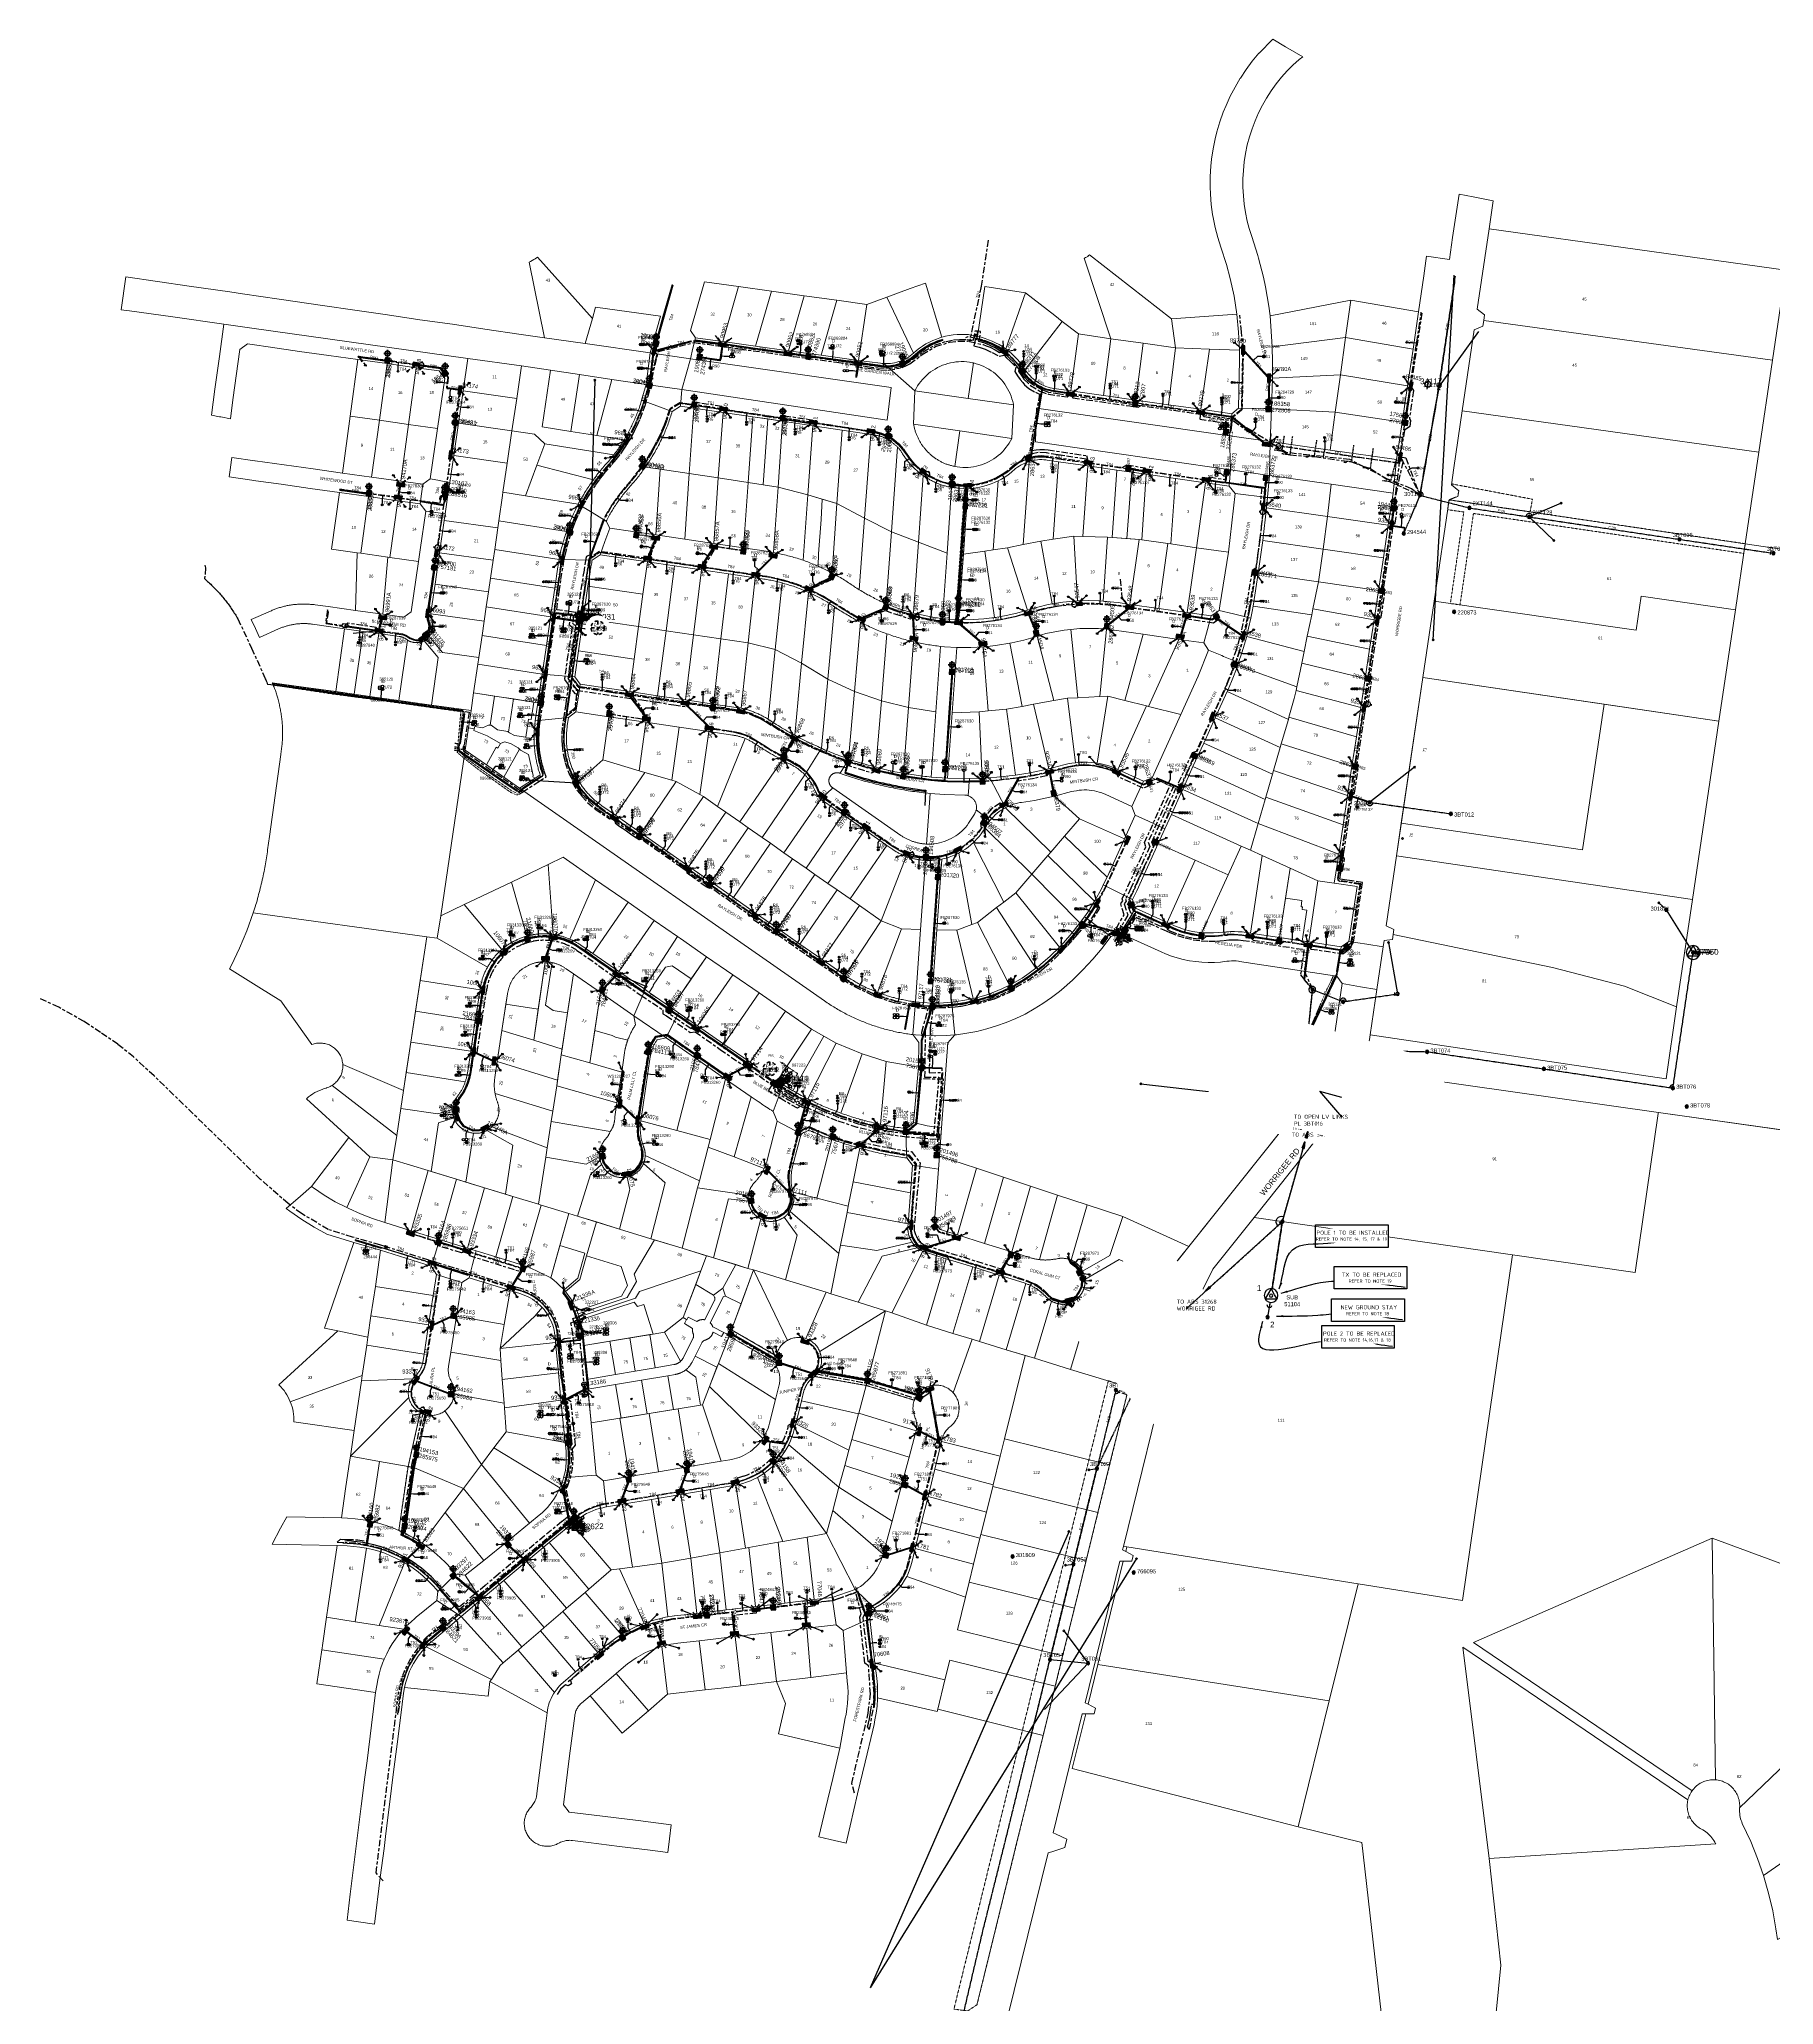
# Model space of a CAD drawing. Header units: metres. Extents: x 282960 to 285195, y 6134329 to 6136665.
# Drawn here: x 282960 to 284019, y 6135103 to 6136303 of the extents above; entities that cross this region are included whole.
import ezdxf
from ezdxf.enums import TextEntityAlignment as Align

# ---------------------------------------------------------------- set-up
doc = ezdxf.new("R2010")
doc.units = ezdxf.units.M
for name, pattern in [('Cable Exist OH', [1, 1, 0]), ('Cable Exist UG', [8.2, 4, -1.2, 1.8, -1.2]), ('Cable New OH', [6, 4, -2]), ('Dash', [5, 3, -2]), ('DASHED', [0.75, 0.5, -0.25]), ('HIDDEN', [0.375, 0.25, -0.125]), ('HIDDEN2', [0.1875, 0.125, -0.0625])]:
    doc.linetypes.add(name, pattern=pattern)
doc.layers.get('0').update_dxf_attribs({"color": 6})
for name, color, linetype, lineweight in [('Cadastre Buildings_SP_EXT', 9, 'Continuous', 5), ('Cadastre Land Parcels_SP_EXT', 9, 'Continuous', 5), ('Cadastre Other Property_SP_EXT', 9, 'HIDDEN', 5), ('Cadastre Roads_SP_EXT', 9, 'Continuous', 5)]:
    doc.layers.add(name, color=color, linetype=linetype, lineweight=lineweight)
for name, color, linetype in [('Duct_SP_EXT', 7, 'Continuous'), ('Equip_HV_EXT', 7, 'Continuous'), ('Equip_HV_MOD', 3, 'Continuous'), ('Equip_LV_EXT', 7, 'Continuous'), ('Equip_SL_EXT', 7, 'Continuous'), ('Equip_SP_HV_EXT', 7, 'Continuous'), ('Equip_SP_LV_EXT', 7, 'Continuous'), ('Equip_SP_SL_EXT', 7, 'Continuous'), ('Mains_HV_EXT', 7, 'Continuous'), ('Mains_HV_MOD', 3, 'Continuous'), ('Mains_LV_EXT', 7, 'Continuous'), ('Mains_LV_MOD', 3, 'Continuous'), ('Mains_LV_NEW_E23', 2, 'Continuous'), ('Mains_LV_SL_EXT', 7, 'Continuous'), ('Mains_SL_EXT', 7, 'Continuous'), ('Notes', 7, 'Continuous'), ('Notes_HV_MISC', 7, 'Continuous'), ('Notes_LV_MISC', 7, 'Continuous'), ('Notes_SP_MISC', 7, 'Continuous'), ('OH_Details_SP_MISC', 7, 'Continuous'), ('Services_SP_EXT', 7, 'Continuous'), ('Sub_SP_EXT', 7, 'Continuous'), ('Sub_SP_TR_HV_LV_EXT', 7, 'Continuous'), ('Sub_SP_TR_HV_LV_MOD', 3, 'Continuous'), ('SupportsOH_SP_NEW', 2, 'Continuous'), ('SupportsOH_SP_TR_HV_LV_SL_EXT', 7, 'Continuous'), ('SupportsOH_SP_TR_HV_LV_SL_MOD', 3, 'Continuous'), ('SupportsOH_SP_TR_HV_LV_SL_NEW', 2, 'Continuous'), ('SupportsUG_SP_LV_EXT', 7, 'Continuous'), ('SupportsUG_SP_LV_SL_EXT', 7, 'Continuous'), ('Trench_SP_EXT', 7, 'Continuous')]:
    doc.layers.add(name, color=color, linetype=linetype)
doc.layers.add('UNKNOWN_FEATURES', color=1, linetype='DASHED', plot=False)
doc.styles.add('COLUMN_LABEL', font='arial.ttf')
doc.styles.add('HVSW_LABEL', font='arial.ttf')
doc.styles.add('iecARIAL', font='arial.ttf', dxfattribs={"height": 2})
doc.styles.add('iecISOCP', font='isocp.shx')
doc.styles.add('ieISOCP', font='isocp.shx')
doc.styles.add('IESYMBOL1', font='isocp.shx')
doc.styles.add('POLE_LABEL', font='arial.ttf')
doc.styles.add('SLCP_LABEL', font='arial.ttf', dxfattribs={"height": 3.5})
doc.styles.get("Standard").update_dxf_attribs({"font": 'arial.ttf'})
doc.styles.add('SWITCH_LABEL', font='arial.ttf', dxfattribs={"height": 2.5})
doc.linetypes.add('Trench-SL', pattern='A,4.5,-1.5,[133,ltypeshp.shx,S=0.5,R=0,X=-0.65,Y=-0.075],-1.2', length=7.2)
doc.dimstyles.get("Standard").update_dxf_attribs({"dimtxt": 0.18, "dimasz": 0.18, "dimexe": 0.18, "dimexo": 0.0625, "dimgap": 0.09, "dimtad": 0, "dimtih": 1, "dimtoh": 1, "dimdec": 4, "dimzin": 0, "dimdsep": 46, "dimtxsty": 'Standard', "dimcen": 0.09, "dimadec": 0, "dimazin": 0, "dimtfac": 1, "dimtdec": 4, "dimtofl": 0, "dimtmove": 0, "dimatfit": 3, "dimfxl": 1, "dimtolj": 1, "dimtzin": 0, "dimarcsym": 0})

# ---------------------------------------------------------------- blocks, each defined once
blk = doc.blocks.new('SUB_POLE_EXT')
blk.add_wipeout([(0, 4.2), (0.4, 4.2), (0.8, 4.1), (1.2, 4), (1.6, 3.9), (2, 3.7), (2.3, 3.5), (2.7, 3.3), (3, 3), (3.3, 2.7), (3.5, 2.3), (3.8, 1.9), (3.9, 1.6), (4, 1.2), (4.2, 0.6), (4.2, 0), (4.2, -0.6), (4.1, -1.1), (3.9, -1.6), (3.6, -2.2), (3.2, -2.7), (3, -3), (2.7, -3.3), (2.4, -3.5), (2, -3.7), (1.6, -3.9), (1.3, -4), (0.8, -4.1), (0.4, -4.2), (0, -4.2), (-0.4, -4.2), (-0.8, -4.1), (-1.2, -4), (-1.6, -3.9), (-2, -3.7), (-2.4, -3.5), (-2.7, -3.3), (-3, -3), (-3.2, -2.7), (-3.5, -2.3), (-3.7, -2), (-3.9, -1.6), (-4, -1.2), (-4.2, -0.8), (-4.2, -0.1), (-4.2, 0.4), (-4.1, 0.8), (-4, 1.3), (-3.9, 1.6), (-3.7, 2), (-3.5, 2.4), (-3.3, 2.7), (-3, 3), (-2.7, 3.3), (-2.3, 3.5), (-2, 3.7), (-1.6, 3.9), (-1.2, 4), (-0.8, 4.2), (-0.4, 4.2)])
blk.add_line((2.2, 0.5), (2.2, 0.5, 0))
blk.add_lwpolyline([(-4.2, 0, 1), (4.2, 0, 1)], format="xyb", close=True)
blk.add_lwpolyline([(2.1, 0.5), (0, 4.2), (-3.7, -2.1), (3.7, -2.1)], close=True)
for tag, height, flags, p in [('STREET_CODE', 0.2, 9, (1.5, 0)), ('ASSET_NUM', 3.5, 8, (2, 2)), ('CONSTRUCTED_VOLTAGE', 0.2, 9, (1.5, -0.2)), ('NO_PHASES', 0.2, 9, (1.5, -0.4)), ('OPERATING_VOLTAGE', 0.2, 9, (1.5, -0.6)), ('OPERATED_BY', 0.2, 9, (1.5, -0.8)), ('MAINTAINED_BY', 0.2, 9, (1.5, -1)), ('ORIENTATION', 0.2, 9, (1.5, -1.2)), ('OWNED_BY', 0.2, 9, (1.5, -1.4)), ('SECONDARY_VOLTAGE', 0.2, 9, (1.5, -1.6)), ('STATE', 0.2, 9, (1.5, -1.8)), ('SUBSTATION_TYPE', 0.2, 9, (1.5, -2)), ('USAGE', 0.2, 9, (1.5, -2.2)), ('LEGEND', 0.2, 9, (1.5, -2.4)), ('LOCATION', 0.2, 9, (1.5, -2.6)), ('STREETNAME', 0.2, 9, (1.5, -2.8)), ('SUBURB', 0.2, 9, (1.5, -3)), ('NOTES', 0.2, 9, (1.5, -3.2)), ('Z', 0.2, 1, (1.5, -3.4))]:
    blk.add_attdef(tag, text='', height=height, dxfattribs=dict(flags=flags)).set_placement(p, align=Align.MIDDLE_LEFT)
blk = doc.blocks.new('SUB_PADMOUNT_EXT')
for points in [[(0, 0), (-3.84, 1.92), (-3.84, -1.92)], [(0, 0), (3.84, 1.92), (3.84, -1.92)]]:
    blk.add_hatch(color=256).paths.add_polyline_path(points)
for p, q in [((3.84, 1.92), (-3.84, -1.92)), ((-3.84, 1.92), (3.84, -1.92))]:
    blk.add_line(p, q)
blk.add_lwpolyline([(-3.84, -1.92), (3.84, -1.92), (3.84, 1.92), (-3.84, 1.92)], close=True)
for tag, height, flags, p in [('STREET_CODE', 0.2, 9, (1.5, 0)), ('ASSET_NUM', 3.5, 8, (2, 2)), ('CONSTRUCTED_VOLTAGE', 0.2, 9, (1.5, -0.2)), ('OPERATING_VOLTAGE', 0.2, 9, (1.5, -0.6)), ('ORIENTATION', 0.2, 9, (1.5, -0.8)), ('OWNED_BY', 0.2, 9, (1.5, -1)), ('OPERATED_BY', 0.2, 9, (1.5, -1.2)), ('SECONDARY_VOLTAGE', 0.2, 9, (1.5, -1.6)), ('STATE', 0.2, 9, (1.5, -1.8)), ('SUBSTATION_TYPE', 0.2, 9, (1.5, -2.2)), ('STREETNAME', 0.2, 9, (1.5, -3)), ('SUBURB', 0.2, 9, (1.5, -3.2)), ('Z', 0.2, 1, (1.5, -3.6)), ('NO_PHASES', 0.2, 9, (1.5, -0.4)), ('MAINTAINED_BY', 0.2, 9, (1.5, -1.4)), ('PARENT', 0.2, 9, (1.5, -2)), ('USAGE', 0.2, 9, (1.5, -2.4)), ('LEGEND', 0.2, 9, (1.5, -2.6)), ('LOCATION', 0.2, 9, (1.5, -2.8)), ('NOTES', 0.2, 9, (1.5, -3.4))]:
    blk.add_attdef(tag, text='', height=height, dxfattribs=dict(flags=flags)).set_placement(p, align=Align.MIDDLE_LEFT)
blk = doc.blocks.new('COLUMN_EXT')
blk.add_hatch(color=256).paths.add_polyline_path([(-1.5, 1.5), (-1.5, -1.5), (1.5, -1.5), (1.5, 1.5)])
blk.add_lwpolyline([(-1.5, -1.5), (1.5, -1.5), (1.5, 1.5), (-1.5, 1.5)], close=True)
for tag, height, style, flags, p in [('STRUCTURE_PLANT_NUMBER', 0.2, 'POLE_LABEL', 9, (1.8, 0)), ('ASSET_NUM', 2.5, 'COLUMN_LABEL', 8, (2, 2)), ('STREET_CODE', 0.2, 'COLUMN_LABEL', 9, (1.8, -0.2))]:
    blk.add_attdef(tag, text='', height=height, dxfattribs=dict(style=style, flags=flags)).set_placement(p, align=Align.MIDDLE_LEFT)
at = {"flags": 9}
for tag, p in [('COLUMN_TYPE', (1.8, -0.4)), ('OWNED_BY', (1.8, -0.6)), ('STATE', (1.8, -0.8)), ('USAGE', (1.8, -1)), ('LEGEND', (1.8, -1.2)), ('LOCATION', (1.8, -1.4)), ('STREETNAME', (1.8, -1.6)), ('SUBURB', (1.8, -1.8)), ('NOTES', (1.8, -2))]:
    blk.add_attdef(tag, text='', height=0.2, dxfattribs=at).set_placement(p, align=Align.MIDDLE_LEFT)
at = {"flags": 1}
blk.add_attdef('Z', (1.8, -2.4), '', height=0.2, dxfattribs=at)
blk = doc.blocks.new('PILLAR_EXT')
blk.add_hatch(color=256).paths.add_polyline_path([(-2.475, 0.99), (-2.475, -0.99), (2.475, -0.99), (2.475, 0.99)])
blk.add_lwpolyline([(-2.475, -0.99), (2.475, -0.99), (2.475, 0.99), (-2.475, 0.99)], close=True)
for tag, p, flags in [('OWNED_BY', (0, -0.2), 9), ('STATE', (0, -0.4), 9), ('SUPPORT_TYPE', (0, -0.6), 9), ('STREETNAME', (0, -1.8), 9), ('SUBURB', (0, -2), 1), ('USAGE', (0, -0.8), 9), ('LEGEND', (0, -1), 9), ('LOCATION', (0, -1.2), 9), ('NOTES', (0, -1.4), 9), ('PARENT', (0, -1.6), 9)]:
    blk.add_attdef(tag, p, '', height=0.2, dxfattribs=dict(flags=flags))
at = {"style": 'iecARIAL', "flags": 8}
blk.add_attdef('ASSET_NUM', (1.5, 3.5), '', height=2.5, dxfattribs=at)
blk = doc.blocks.new('DUCT_EXT')
blk.add_circle((0, 0.8), 0.8)
at = {"flags": 1}
blk.add_attdef('Z', (0, 0), '', height=0.2, dxfattribs=at)
at = {"flags": 9}
for tag, p in [('DUCT_CODE', (0, 0)), ('XSECT_TYPE', (0, -0.2)), ('FB_REFERENCE', (0, -0.4)), ('STATE', (0, -0.6)), ('NOTES', (0, -0.8))]:
    blk.add_attdef(tag, text='', height=0.2, dxfattribs=at).set_placement(p, align=Align.MIDDLE_LEFT)
blk = doc.blocks.new('LV_OH_LINKS_OPEN_EXT')
for p, q in [((-0.2, 5), (-0.2, 5.5)), ((-0.2, 3), (-0.2, 2.5)), ((0.2, 5), (0.2, 5.5)), ((0.2, 3), (0.2, 2.5))]:
    blk.add_line(p, q)
blk.add_lwpolyline([(0, 3, 1), (0, 5, 1)], format="xyb", close=True)
at = {"flags": 1}
blk.add_attdef('Z', (0, 0), '', height=0.2, dxfattribs=at)
at = {"flags": 9}
for tag, p in [('ACTUAL_STATUS', (0, 0)), ('CONSTRUCTED_VOLTAGE', (0, -0.2)), ('NO_PHASES', (0, -0.4)), ('OPERATING_VOLTAGE', (0, -0.6)), ('ORIENTATION', (0, -0.8)), ('OWNED_BY', (0, -1)), ('STATE', (0, -1.2)), ('SWITCH_TYPE', (0, -1.4)), ('USAGE', (0, -1.6)), ('LEGEND', (0, -1.8)), ('NOTES', (0, -2))]:
    blk.add_attdef(tag, text='', height=0.2, dxfattribs=at).set_placement(p, align=Align.MIDDLE_LEFT)
blk = doc.blocks.new('LV_OH_LINKS_DISTFUSE_EXT')
for p, q in [((0, 0), (0.96, 0)), ((3.84, 0), (4.8, 0))]:
    blk.add_line(p, q)
blk.add_lwpolyline([(3.84, -1.2), (3.84, 1.2), (0.96, -1.2), (0.96, 1.2)], close=True)
at = {"flags": 9}
for tag, p in [('ACTUAL_STATUS', (0, 0)), ('CONSTRUCTED_VOLTAGE', (0, -0.2)), ('OPERATING_VOLTAGE', (0, -0.6)), ('ORIENTATION', (0, -0.8)), ('OWNED_BY', (0, -1)), ('STATE', (0, -1.2)), ('SWITCH_TYPE', (0, -1.4)), ('NO_PHASES', (0, -0.4)), ('USAGE', (0, -1.6)), ('NOTES', (0, -1.8))]:
    blk.add_attdef(tag, text='', height=0.2, dxfattribs=at).set_placement(p, align=Align.MIDDLE_LEFT)
at = {"flags": 1}
blk.add_attdef('Z', (0, 0), '', height=0.2, dxfattribs=at)
blk = doc.blocks.new('SL_LANTERN_EXT')
at = {"lineweight": 40}
for p, q in [((-2.3, 4.2), (2.2, 4.2)), ((-1.5, 5.7), (-1.1, 5.3)), ((-1.5, 2.8), (-1.1, 3.2)), ((0, 2), (0, 6.5)), ((0, 0), (0, 2.7)), ((1.5, 5.7), (1.1, 5.3)), ((1.5, 2.8), (1.1, 3.2))]:
    blk.add_line(p, q, dxfattribs=at)
blk.add_circle((0, 4.2), 1.5, dxfattribs=at)
at = {"style": 'iecARIAL', "flags": 8}
blk.add_attdef('ASSET_NUM', (1.5, 1.5), '', height=2.5, dxfattribs=at)
for tag, p, height, flags in [('CONSTRUCTED_VOLTAGE', (1, -0.7), 0.2, 9), ('CONTROL_TYPE', (1, -0.9), 0.2, 9), ('LANTERN_PURPOSE', (1, -1.1), 0.2, 9), ('LANTERN_TYPE', (1, -1.3), 0.2, 9), ('NO_PHASES', (1, -1.5), 0.2, 9), ('OPERATING_VOLTAGE', (1, -1.7), 0.2, 9), ('ORIENTATION', (1, -1.9), 0.2, 9), ('OWNED_BY', (1, -2.1), 0.2, 9), ('STATE', (1, -2.3), 0.2, 9), ('USAGE', (1, -2.5), 0.2, 9), ('CEXIST', (1, -2.7), 0.2, 9), ('CNEW', (1, -2.9), 0.2, 9), ('CNUMBER', (1, -3.1), 0.2, 9), ('CREMOVE', (1, -3.3), 0.2, 9), ('CREPLACE', (1, -3.5), 0.2, 9), ('LKINGHEIGHT', (1, -3.7), 0.2, 9), ('LBRACKET', (1, -3.9), 0.2, 9), ('LBRACKETVOCAB', (1, -4.1), 0.2, 9), ('LCATEGORY', (1, -4.3), 0.2, 9), ('LCHARGE1', (1, -4.5), 0.2, 9), ('LCHARGE1PERCENT', (1, -4.7), 0.2, 9), ('LCHARGE2', (1, -4.9), 0.2, 9), ('LCHARGE2PERCENT', (1, -5.1), 0.2, 9), ('LCHARGE3', (1, -5.3), 0.2, 9), ('LCHARGE3PERCENT', (1, -5.5), 0.2, 9), ('LEXIST', (1, -5.7), 0.2, 9), ('LLAMP', (1, -5.9), 0.2, 9), ('LLAMPVOCAB', (1, -6.1), 0.2, 9), ('LMAST', (1, -6.3), 0.2, 9), ('LMASTVOCAB', (1, -6.5), 0.2, 9), ('LNEW', (1, -6.7), 0.2, 9), ('LANTNUMBER', (1, -6.9), 0.2, 9), ('LOUTREACH', (1, -7.3), 0.2, 9), ('LOUTREACHVOCAB', (1, -7.5), 0.2, 9), ('LRATECODE', (1, -7.7), 0.2, 9), ('LREMOVE', (1, -7.9), 0.2, 9), ('LREPLACE', (1, -8.1), 0.2, 9), ('LTYPE', (1, -8.3), 0.2, 9), ('LTYPEVOCAB', (1, -8.5), 0.2, 9), ('LEGEND', (1, -8.7), 0.2, 9), ('LOCATION', (1, -8.9), 0.2, 9), ('NOTES', (1, -9.1), 0.2, 9), ('STREETNAME', (1, -9.3), 0.2, 9), ('SUBURB', (1, -9.5), 0.2, 1), ('LNUMBER', (2.2, -3.3), 2.5, 8)]:
    blk.add_attdef(tag, p, '', height=height, dxfattribs=dict(flags=flags))
blk = doc.blocks.new('CCP_EXT')
blk.add_wipeout([(0, 0.6), (0.6, 0), (0, -0.6), (-0.6, 0)])
blk.add_lwpolyline([(-0.6, 0), (0, 0.6), (0.6, 0), (0, -0.6), (-0.6, 0)])
at = {"flags": 1}
blk.add_attdef('Z', (0, 0), '', height=0.2, dxfattribs=at)
at = {"flags": 9}
for tag, p in [('CCP_TYPE', (0, 0)), ('CONSTRUCTED_VOLTAGE', (0, -0.2)), ('NO_PHASES', (0, -0.4)), ('OPERATING_VOLTAGE', (0, -0.6)), ('ORIENTATION', (0, -0.8)), ('OWNED_BY', (0, -1)), ('USAGE', (0, -1.2)), ('LEGEND', (0, -1.4)), ('LIFE_SUPPORT', (0, -1.6)), ('STATE', (0, -1.8)), ('NOTES', (0, -2))]:
    blk.add_attdef(tag, text='', height=0.2, dxfattribs=at).set_placement(p, align=Align.MIDDLE_LEFT)
blk = doc.blocks.new('POLE_EXT')
blk.add_hatch(color=256).paths.add_polyline_path([(-1, 0, 1), (1, 0, 1)])
blk.add_lwpolyline([(-1, 0, 1), (1, 0, 1)], format="xyb", close=True)
for tag, height, flags, p in [('pNumber', 2.5, 8, (-17.8, 2.1)), ('OWNED_BY', 0.2, 9, (1.4, -0.4)), ('PARENT', 0.2, 9, (1.4, -0.6)), ('SPECIAL_USE', 0.2, 9, (1.4, -0.8)), ('STATE', 0.2, 9, (1.4, -1)), ('USAGE', 0.2, 9, (1.4, -1.2)), ('cLV', 0.2, 9, (1.4, -1.4)), ('hDepth', 0.2, 9, (1.4, -1.6)), ('hDia', 0.2, 9, (1.4, -1.8)), ('cHV', 0.2, 9, (1.4, -2)), ('LBRACKET', 0.2, 9, (1.4, -2.2)), ('LExisting', 0.2, 9, (1.4, -2.4)), ('LANTNUMBER', 0.2, 9, (1.4, -2.6)), ('LOther', 0.2, 9, (1.4, -2.8)), ('LRemove', 0.2, 9, (1.4, -3)), ('LEGEND', 0.2, 9, (1.4, -3.2)), ('cLinedev', 0.2, 9, (1.4, -3.4)), ('LOCATION', 0.2, 9, (1.4, -3.6)), ('pExisting', 0.2, 9, (1.4, -3.8)), ('PFNUMBER', 0.2, 9, (1.4, -4)), ('NEWPFNUMBER', 0.2, 9, (1.4, -4.2)), ('pFooting', 0.2, 9, (1.4, -4.4)), ('pNew', 0.2, 9, (1.4, -4.6)), ('pRelocate', 0.2, 9, (1.4, -5)), ('pRemove', 0.2, 9, (1.4, -5.2)), ('pReplace', 0.2, 9, (1.4, -5.4)), ('pStay', 0.2, 9, (1.4, -5.6)), ('pType', 0.2, 9, (1.4, -5.8)), ('cspan', 0.2, 9, (1.4, -6)), ('STREETNAME', 0.2, 9, (1.4, -6.2)), ('SUBURB', 0.2, 9, (1.4, -6.4)), ('NOTES', 0.2, 9, (1.4, -6.6)), ('MAINTAINED_BY', 0.2, 9, (1.4, -6.8)), ('OPERATED_BY', 0.2, 9, (1.4, -7))]:
    blk.add_attdef(tag, text='', height=height, dxfattribs=dict(flags=flags)).set_placement(p, align=Align.MIDDLE_LEFT)
at = {"style": 'POLE_LABEL'}
for tag, height, flags, p in [('STRUCTURE_PLANT_NUMBER', 0.2, 9, (1.4, 0)), ('ASSET_NUM', 2.5, 8, (2, 2)), ('STREET_CODE', 0.2, 9, (1.4, -0.2))]:
    blk.add_attdef(tag, text='', height=height, dxfattribs=dict(at, flags=flags)).set_placement(p, align=Align.MIDDLE_LEFT)
at = {"flags": 1}
blk.add_attdef('Z', (1.4, -7.3), '', height=0.2, dxfattribs=at)
blk = doc.blocks.new('HV_STJ_EXT')
h = blk.add_hatch(color=256)
edge = h.paths.add_edge_path()
edge.add_ellipse((-0.6, 0.1), major_axis=(0.226, 0.226), ratio=1, start_angle=45, end_angle=135)
edge.add_line((-0.9, 0.1), (-0.9, -0.1))
edge.add_ellipse((-0.6, -0.1), major_axis=(0.226, 0.226), ratio=1, start_angle=135, end_angle=225)
edge.add_line((-0.6, -0.5), (0.6, -0.5))
edge.add_ellipse((0.6, -0.1), major_axis=(-0.226, 0.226), ratio=1, start_angle=135, end_angle=225)
edge.add_line((0.9, -0.1), (0.9, 0.1))
edge.add_ellipse((0.6, 0.1), major_axis=(-0.226, 0.226), ratio=1, start_angle=225, end_angle=315)
edge.add_line((0.6, 0.5), (-0.6, 0.5))
blk.add_lwpolyline([(-0.9, 0.1), (-0.9, -0.1, 0.414214), (-0.6, -0.5), (0.6, -0.5, 0.414214), (0.9, -0.1), (0.9, 0.1, 0.414214), (0.6, 0.5), (-0.6, 0.5, 0.414214)], format="xyb", close=True)
for tag, flags, p in [('ORIENTATION', 9, (1.5, 0)), ('USAGE', 9, (1.5, -0.2)), ('LEGEND', 9, (1.5, -0.4)), ('NOTES', 9, (1.5, -0.6)), ('Z', 1, (1.5, -0.8))]:
    blk.add_attdef(tag, text='', height=0.2, dxfattribs=dict(flags=flags)).set_placement(p, align=Align.MIDDLE_LEFT)
blk = doc.blocks.new('LV_STJ_EXT')
h = blk.add_hatch(color=256)
edge = h.paths.add_edge_path()
edge.add_ellipse((-0.6, 0.1), major_axis=(0.226, 0.226), ratio=1, start_angle=45, end_angle=135)
edge.add_line((-0.9, 0.1), (-0.9, -0.1))
edge.add_ellipse((-0.6, -0.1), major_axis=(0.226, 0.226), ratio=1, start_angle=135, end_angle=225)
edge.add_line((-0.6, -0.5), (0.6, -0.5))
edge.add_ellipse((0.6, -0.1), major_axis=(-0.226, 0.226), ratio=1, start_angle=135, end_angle=225)
edge.add_line((0.9, -0.1), (0.9, 0.1))
edge.add_ellipse((0.6, 0.1), major_axis=(-0.226, 0.226), ratio=1, start_angle=225, end_angle=315)
edge.add_line((0.6, 0.5), (-0.6, 0.5))
blk.add_lwpolyline([(-0.9, 0.1), (-0.9, -0.1, 0.414214), (-0.6, -0.5), (0.6, -0.5, 0.414214), (0.9, -0.1), (0.9, 0.1, 0.414214), (0.6, 0.5), (-0.6, 0.5, 0.414214)], format="xyb", close=True)
at = {"flags": 1}
blk.add_attdef('Z', (0, 0), '', height=0.2, dxfattribs=at)
at = {"flags": 9}
for tag, p in [('ORIENTATION', (0, 0)), ('USAGE', (0, -0.2)), ('LEGEND', (0, -0.4)), ('NOTES', (0, -0.6))]:
    blk.add_attdef(tag, text='', height=0.2, dxfattribs=at).set_placement(p, align=Align.MIDDLE_LEFT)
blk = doc.blocks.new('SL_STJ_EXT')
h = blk.add_hatch(color=256)
edge = h.paths.add_edge_path()
edge.add_ellipse((-0.6, 0.1), major_axis=(0.226, 0.226), ratio=1, start_angle=45, end_angle=135)
edge.add_line((-0.9, 0.1), (-0.9, -0.1))
edge.add_ellipse((-0.6, -0.1), major_axis=(0.226, 0.226), ratio=1, start_angle=135, end_angle=225)
edge.add_line((-0.6, -0.5), (0.6, -0.5))
edge.add_ellipse((0.6, -0.1), major_axis=(-0.226, 0.226), ratio=1, start_angle=135, end_angle=225)
edge.add_line((0.9, -0.1), (0.9, 0.1))
edge.add_ellipse((0.6, 0.1), major_axis=(-0.226, 0.226), ratio=1, start_angle=225, end_angle=315)
edge.add_line((0.6, 0.5), (-0.6, 0.5))
blk.add_lwpolyline([(-0.9, 0.1), (-0.9, -0.1, 0.414214), (-0.6, -0.5), (0.6, -0.5, 0.414214), (0.9, -0.1), (0.9, 0.1, 0.414214), (0.6, 0.5), (-0.6, 0.5, 0.414214)], format="xyb", close=True)
at = {"flags": 1}
blk.add_attdef('Z', (0, 0), '', height=0.2, dxfattribs=at)
at = {"flags": 9}
for tag, p in [('ORIENTATION', (0, 0)), ('USAGE', (0, -0.2)), ('LEGEND', (0, -0.4)), ('NOTES', (0, -0.6))]:
    blk.add_attdef(tag, text='', height=0.2, dxfattribs=at).set_placement(p, align=Align.MIDDLE_LEFT)
blk = doc.blocks.new('LV_UG_LINKS_OPEN_EXT')
for p, q in [((-0.2, 1.5), (-0.2, 2.2)), ((0.2, 1.5), (0.2, 2.2)), ((-0.2, -1.5), (-0.2, -2.2)), ((0.2, -1.5), (0.2, -2.2))]:
    blk.add_line(p, q)
at = {"flags": 1}
blk.add_attdef('Z', (0, 0), '', height=0.2, dxfattribs=at)
at = {"flags": 9}
for tag, p in [('ACTUAL_STATUS', (0, 0)), ('CONSTRUCTED_VOLTAGE', (0, -0.2)), ('NO_PHASES', (0, -0.4)), ('OPERATING_VOLTAGE', (0, -0.6)), ('ORIENTATION', (0, -0.8)), ('STATE', (0, -1)), ('SWITCH_TYPE', (0, -1.2)), ('USAGE', (0, -1.4)), ('NOTES', (0, -1.6))]:
    blk.add_attdef(tag, text='', height=0.2, dxfattribs=at).set_placement(p, align=Align.MIDDLE_LEFT)
blk.add_wipeout([(-0.2, 1.5), (-0.4, 1.4), (-0.6, 1.4), (-0.8, 1.3), (-0.9, 1.2), (-1.1, 1), (-1.2, 0.9), (-1.3, 0.7), (-1.4, 0.6), (-1.4, 0.4), (-1.5, 0.2), (-1.5, 0), (-1.5, -0.2), (-1.5, -0.3), (-1.4, -0.5), (-1.3, -0.7), (-1.2, -0.9), (-1.1, -1), (-1, -1.1), (-0.8, -1.2), (-0.7, -1.3), (-0.5, -1.4), (-0.3, -1.5), (-0.1, -1.5), (0.1, -1.5), (0.2, -1.5), (0.4, -1.4), (0.6, -1.4), (0.8, -1.3), (0.9, -1.2), (1.1, -1), (1.2, -0.9), (1.3, -0.7), (1.4, -0.6), (1.4, -0.4), (1.5, -0.2), (1.5, 0), (1.5, 0.2), (1.5, 0.3), (1.4, 0.5), (1.3, 0.7), (1.2, 0.9), (1.1, 1), (1, 1.1), (0.8, 1.2), (0.7, 1.3), (0.5, 1.4), (0.3, 1.5), (0.1, 1.5), (-0.1, 1.5)])
blk.add_lwpolyline([(0, -1.5, 1), (0, 1.5, 1)], format="xyb", close=True)
blk = doc.blocks.new('LV_UG_LINKS_CLOSED_EXT')
blk.add_wipeout([(-1.1, 1.1), (-1.2, 0.9), (-1.3, 0.8), (-1.4, 0.6), (-1.4, 0.4), (-1.5, 0.2), (-1.5, 0), (-1.5, -0.1), (-1.5, -0.3), (-1.4, -0.5), (-1.3, -0.7), (-1.2, -0.8), (-1.1, -1), (-1, -1.1), (-0.8, -1.2), (-0.7, -1.3), (-0.5, -1.4), (-0.3, -1.5), (-0.1, -1.5), (0, -1.5), (0.2, -1.5), (0.4, -1.4), (0.6, -1.4), (0.8, -1.3), (0.9, -1.2), (1.1, -1.1), (1.2, -0.9), (1.3, -0.8), (1.4, -0.6), (1.4, -0.4), (1.5, -0.2), (1.5, 0), (1.5, 0.1), (1.5, 0.3), (1.4, 0.5), (1.3, 0.7), (1.2, 0.8), (1.1, 1), (1, 1.1), (0.8, 1.2), (0.7, 1.3), (0.5, 1.4), (0.3, 1.5), (0.1, 1.5), (0, 1.5), (-0.2, 1.5), (-0.4, 1.4), (-0.6, 1.4), (-0.8, 1.3), (-0.9, 1.2)])
for p, q in [((-0.2, -1.5), (-0.2, 1.5)), ((0.2, -1.5), (0.2, 1.5))]:
    blk.add_line(p, q)
blk.add_circle((0, 0), 1.5)
at = {"flags": 1}
blk.add_attdef('Z', (0, 0), '', height=0.2, dxfattribs=at)
at = {"flags": 9}
for tag, p in [('ACTUAL_STATUS', (0, 0)), ('CONSTRUCTED_VOLTAGE', (0, -0.2)), ('NO_PHASES', (0, -0.4)), ('OPERATING_VOLTAGE', (0, -0.6)), ('ORIENTATION', (0, -0.8)), ('STATE', (0, -1)), ('SWITCH_TYPE', (0, -1.2)), ('USAGE', (0, -1.4)), ('NOTES', (0, -1.6))]:
    blk.add_attdef(tag, text='', height=0.2, dxfattribs=at).set_placement(p, align=Align.MIDDLE_LEFT)
blk = doc.blocks.new('LV_UG_DFUSE_CLOSED_EXT')
for points in [[(1, 0), (0, 0)], [(5, -0.7), (2.2, 0.7)], [(5, 0.7), (2.2, -0.7)], [(6.2, 0), (7.2, 0)]]:
    blk.add_lwpolyline(points)
for centre in [(1.8, 0), (5.4, 0)]:
    blk.add_circle(centre, 0.8)
at = {"flags": 1}
blk.add_attdef('Z', (0, 0), '', height=0.2, dxfattribs=at)
at = {"flags": 9}
for tag, p in [('ACTUAL_STATUS', (0, 0)), ('CONSTRUCTED_VOLTAGE', (0, -0.2)), ('NO_PHASES', (0, -0.4)), ('OPERATING_VOLTAGE', (0, -0.6)), ('ORIENTATION', (0, -0.8)), ('STATE', (0, -1)), ('SWITCH_TYPE', (0, -1.2)), ('USAGE', (0, -1.4)), ('NOTES', (0, -1.6))]:
    blk.add_attdef(tag, text='', height=0.2, dxfattribs=at).set_placement(p, align=Align.MIDDLE_LEFT)
blk = doc.blocks.new('HV_ABS_CLOSED_EXT')
blk.add_line((-3, 6.9), (3, 6.9))
blk.add_circle((0, 6.9), 1.8)
at = {"flags": 1}
blk.add_attdef('Z', (0, 0), '', height=0.2, dxfattribs=at)
at = {"style": 'HVSW_LABEL'}
for tag, height, flags, p in [('ASSET_NUM', 3.5, 8, (2, 2)), ('STREET_CODE', 0.2, 9, (0, -0.2))]:
    blk.add_attdef(tag, text='', height=height, dxfattribs=dict(at, flags=flags)).set_placement(p, align=Align.MIDDLE_LEFT)
at = {"flags": 9}
for tag, p in [('ACTUAL_STATUS', (0, -0.4)), ('CONSTRUCTED_VOLTAGE', (0, -0.6)), ('NO_PHASES', (0, -0.8)), ('OPERATING_VOLTAGE', (0, -1)), ('ORIENTATION', (0, -1.2)), ('OWNED_BY', (0, -1.4)), ('STATE', (0, -1.6)), ('SWITCH_TYPE', (0, -1.8)), ('USAGE', (0, -2)), ('LEGEND', (0, -2.2)), ('LOCATION', (0, -2.4)), ('STREETNAME', (0, -2.6)), ('SUBURB', (0, -2.8)), ('NOTES', (0, -3))]:
    blk.add_attdef(tag, text='', height=0.2, dxfattribs=at).set_placement(p, align=Align.MIDDLE_LEFT)
blk = doc.blocks.new('SWG_HOLEC_SU_EXT')
blk.add_line((1.8, -2), (5.8, -2))
for points in [[(1, 0), (0, 0)], [(6.6, 0), (7.6, 0)]]:
    blk.add_lwpolyline(points)
for points in [[(1.8, -0.8, 1), (1.8, 0.8, 1)], [(5.8, -0.8, 1), (5.8, 0.8, 1)]]:
    blk.add_lwpolyline(points, format="xyb", close=True)
at = {"style": 'SWITCH_LABEL', "flags": 8}
blk.add_attdef('ASSET_NUM', text='', height=2.5, rotation=179.9544, dxfattribs=at).set_placement((-2.4, 0), align=Align.MIDDLE_LEFT)
at = {"flags": 1}
blk.add_attdef('Z', (0, 0), '', height=0.2, dxfattribs=at)
at = {"style": 'SWITCH_LABEL', "flags": 9}
blk.add_attdef('STREET_CODE', text='', height=0.2, dxfattribs=at).set_placement((0, -0.2), align=Align.MIDDLE_LEFT)
at = {"flags": 9}
for tag, p in [('ACTUAL_STATUS', (0, -0.4)), ('CONSTRUCTED_VOLTAGE', (0, -0.6)), ('NO_PHASES', (0, -0.8)), ('OPERATING_VOLTAGE', (0, -1)), ('ORIENTATION', (0, -1.2)), ('OWNED_BY', (0, -1.4)), ('PARENT', (0, -1.6)), ('STATE', (0, -1.8)), ('SWITCH_TYPE', (0, -2)), ('USAGE', (0, -2.2)), ('LOCATION', (0, -2.4)), ('STREETNAME', (0, -2.6)), ('SUBURB', (0, -2.8)), ('NOTES', (0, -3))]:
    blk.add_attdef(tag, text='', height=0.2, dxfattribs=at).set_placement(p, align=Align.MIDDLE_LEFT)
blk = doc.blocks.new('SWG_HOLEC_SU_NO_EXT')
blk.add_line((1.8, -2), (5.8, -2))
for points in [[(1, 0), (0, 0)], [(6.6, 0), (7.6, 0)]]:
    blk.add_lwpolyline(points)
for points in [[(1.8, -0.8, 1), (1.8, 0.8, 1)], [(5.8, -0.8, 1), (5.8, 0.8, 1)]]:
    blk.add_lwpolyline(points, format="xyb", close=True)
at = {"insert": (5.3, -3.6), "char_height": 1.4, "width": 3.886, "attachment_point": 1, "rotation": 180}
blk.add_mtext('{\\fArial|b0|i0|c0|p34;N/O}', dxfattribs=at)
at = {"style": 'SWITCH_LABEL', "flags": 8}
blk.add_attdef('ASSET_NUM', text='', height=2.5, rotation=179.9544, dxfattribs=at).set_placement((-2.4, 0), align=Align.MIDDLE_LEFT)
at = {"flags": 1}
blk.add_attdef('Z', (0, 0), '', height=0.2, dxfattribs=at)
at = {"style": 'SWITCH_LABEL', "flags": 9}
blk.add_attdef('STREET_CODE', text='', height=0.2, dxfattribs=at).set_placement((0, -0.2), align=Align.MIDDLE_LEFT)
at = {"flags": 9}
for tag, p in [('ACTUAL_STATUS', (0, -0.4)), ('CONSTRUCTED_VOLTAGE', (0, -0.6)), ('NO_PHASES', (0, -0.8)), ('OPERATING_VOLTAGE', (0, -1)), ('ORIENTATION', (0, -1.2)), ('OWNED_BY', (0, -1.4)), ('PARENT', (0, -1.6)), ('STATE', (0, -1.8)), ('SWITCH_TYPE', (0, -2)), ('USAGE', (0, -2.2)), ('LOCATION', (0, -2.4)), ('STREETNAME', (0, -2.6)), ('SUBURB', (0, -2.8)), ('NOTES', (0, -3))]:
    blk.add_attdef(tag, text='', height=0.2, dxfattribs=at).set_placement(p, align=Align.MIDDLE_LEFT)
blk = doc.blocks.new('End Shackle_EXT')
blk.add_wipeout([(0, 0.3), (1.8, 0.3), (1.8, -0.3), (0, -0.3)])
blk.add_line((1.8, -1), (1.8, 1))
at = {"flags": 1}
blk.add_attdef('Z', (0, 0), '', height=0.2, dxfattribs=at)
at = {"flags": 9}
for tag, p in [('CONNECTOR_TYPE', (0, 0)), ('CONSTRUCTED_VOLTAGE', (0, -0.2)), ('NO_PHASES', (0, -0.4)), ('OPERATING_VOLTAGE', (0, -0.6)), ('ORIENTATION', (0, -0.8)), ('OWNED_BY', (0, -1)), ('STATE', (0, -1.2)), ('USAGE', (0, -1.4)), ('NOTES', (0, -1.6))]:
    blk.add_attdef(tag, text='', height=0.2, dxfattribs=at).set_placement(p, align=Align.MIDDLE_LEFT)
blk = doc.blocks.new('CABLE_LARGE_EXT')
h = blk.add_hatch(color=256)
edge = h.paths.add_edge_path()
edge.add_arc((0, 0.5), 0.55, 0, 360)
blk.add_circle((0, 0.5), 0.55)
at = {"flags": 1}
blk.add_attdef('Z', (0, 0), '', height=0.2, dxfattribs=at)
at = {"flags": 9}
for tag, p in [('COND_CODE', (0, 0)), ('FB_REFERENCE', (0, -0.2)), ('STATE', (0, -0.4)), ('XSECT_SIZE', (0, -0.6)), ('NOTES', (0, -0.8))]:
    blk.add_attdef(tag, text='', height=0.2, dxfattribs=at).set_placement(p, align=Align.MIDDLE_LEFT)
blk = doc.blocks.new('SLCP_ZELL_EXT')
blk.add_wipeout([(-0.2, 7.5), (-0.7, 7.5), (-1.2, 7.4), (-1.6, 7.3), (-2.1, 7.2), (-2.5, 7.1), (-3, 6.9), (-3.4, 6.7), (-3.8, 6.5), (-4.2, 6.2), (-4.6, 5.9), (-5, 5.6), (-5.3, 5.3), (-5.6, 5), (-5.9, 4.6), (-6.2, 4.2), (-6.5, 3.8), (-6.7, 3.4), (-6.9, 3), (-7.1, 2.5), (-7.2, 2.1), (-7.3, 1.6), (-7.4, 1.2), (-7.5, 0.7), (-7.5, 0.2), (-7.5, -0.2), (-7.5, -0.7), (-7.4, -1.2), (-7.3, -1.6), (-7.2, -2.1), (-7.1, -2.5), (-6.9, -3), (-6.7, -3.4), (-6.5, -3.8), (-6.2, -4.2), (-5.9, -4.6), (-5.6, -5), (-5.3, -5.3), (-5, -5.6), (-4.6, -5.9), (-4.2, -6.2), (-3.8, -6.5), (-3.4, -6.7), (-3, -6.9), (-2.5, -7.1), (-2.1, -7.2), (-1.6, -7.3), (-1.2, -7.4), (-0.7, -7.5), (-0.2, -7.5), (0.2, -7.5), (0.7, -7.5), (1.2, -7.4), (1.6, -7.3), (2.1, -7.2), (2.5, -7.1), (3, -6.9), (3.4, -6.7), (3.8, -6.5), (4.2, -6.2), (4.6, -5.9), (5, -5.6), (5.3, -5.3), (5.6, -5), (5.9, -4.6), (6.2, -4.2), (6.5, -3.8), (6.7, -3.4), (6.9, -3), (7.1, -2.5), (7.2, -2.1), (7.3, -1.6), (7.4, -1.2), (7.5, -0.7), (7.5, -0.2), (7.5, 0.2), (7.5, 0.7), (7.4, 1.2), (7.3, 1.6), (7.2, 2.1), (7.1, 2.5), (6.9, 3), (6.7, 3.4), (6.5, 3.8), (6.2, 4.2), (5.9, 4.6), (5.6, 5), (5.3, 5.3), (5, 5.6), (4.6, 5.9), (4.2, 6.2), (3.8, 6.5), (3.4, 6.7), (3, 6.9), (2.5, 7.1), (2.1, 7.2), (1.6, 7.3), (1.2, 7.4), (0.7, 7.5), (0.2, 7.5)])
at = {"linetype": 'Dash', "lineweight": 40, "ltscale": 0.7}
for p, q in [((-4.1, 0), (4.1, 0)), ((0, 4.1), (0, -4.1))]:
    blk.add_line(p, q, dxfattribs=at)
blk.add_circle((0, 0), 4.11, dxfattribs=at)
at = {"lineweight": 40, "style": 'IESYMBOL1'}
for s, p in [('P', (-1.6, 0)), ('Z', (1.7, 0)), ('60', (-1.6, -3.3))]:
    blk.add_text(s, height=2, dxfattribs=at).set_placement(p, align=Align.BOTTOM_CENTER)
at = {"flags": 1}
blk.add_attdef('Z', (0, 0), '', height=0.2, dxfattribs=at)
at = {"style": 'SLCP_LABEL'}
for tag, height, flags, p in [('ASSET_NUM', 2.5, 8, (2, 2)), ('STREET_CODE', 0.2, 9, (0, -0.2))]:
    blk.add_attdef(tag, text='', height=height, dxfattribs=dict(at, flags=flags)).set_placement(p, align=Align.MIDDLE_LEFT)
at = {"flags": 9}
for tag, p in [('CONSTRUCTED_VOLTAGE', (0, -0.4)), ('CONTROL_TYPE', (0, -0.6)), ('NO_PHASES', (0, -0.8)), ('OPERATING_VOLTAGE', (0, -1)), ('ORIENTATION', (0, -1.2)), ('OWNED_BY', (0, -1.4)), ('USAGE', (0, -1.6)), ('LOCATION', (0, -1.8)), ('STATE', (0, -2)), ('NOTES', (0, -2.2))]:
    blk.add_attdef(tag, text='', height=0.2, dxfattribs=at).set_placement(p, align=Align.MIDDLE_LEFT)
blk = doc.blocks.new('*U137')
blk.add_hatch(color=256).paths.add_polyline_path([(0.4, -0.5), (-0.4, 0.5), (-3.1, -2.8)])
for p, q in [((-3.1, -2.8), (-0.4, 0.5)), ((0.4, -0.5), (-0.4, 0.5)), ((0.4, -0.5), (-3.1, -2.8))]:
    blk.add_line(p, q)
at = {"color": 250}
blk.add_wipeout([(23.6, -32.3), (-33.9, -84.2), (-92.2, -19.7), (-34.8, 32.2)], dxfattribs=at)
blk = doc.blocks.new('*U138')
blk.add_hatch(color=256).paths.add_polyline_path([(-0.6, 0.2), (0.6, -0.2), (1.1, 4)])
for p, q in [((-0.6, 0.2), (1.1, 4)), ((-0.6, 0.2), (0.6, -0.2)), ((1.1, 4), (0.6, -0.2))]:
    blk.add_line(p, q)
at = {"color": 250}
blk.add_wipeout([(-61.4, 21.8), (-42.3, 88.8), (89.4, 51.4), (70.4, -15.6)], dxfattribs=at)
blk = doc.blocks.new('*U139')
blk.add_hatch(color=256).paths.add_polyline_path([(-0.6, 0.2), (0.6, -0.2), (1.1, 4)])
for p, q in [((-0.6, 0.2), (1.1, 4)), ((-0.6, 0.2), (0.6, -0.2)), ((1.1, 4), (0.6, -0.2))]:
    blk.add_line(p, q)
at = {"color": 250}
blk.add_wipeout([(-44.1, 16.9), (-30.1, 65.9), (70.8, 37.2), (56.8, -11.8)], dxfattribs=at)
blk = doc.blocks.new('HV_End Shackle_EXT')
blk.add_wipeout([(-0.3, 0), (-0.3, 1.8), (0.3, 1.8), (0.3, 0)])
blk.add_line((1, 1.8), (-1, 1.8))
for tag, flags, p in [('CONNECTOR_TYPE', 9, (1.5, 0)), ('CONSTRUCTED_VOLTAGE', 9, (1.5, -0.2)), ('NO_PHASES', 9, (1.5, -0.4)), ('OPERATING_VOLTAGE', 9, (1.5, -0.6)), ('ORIENTATION', 9, (1.5, -0.8)), ('OWNED_BY', 9, (1.5, -1)), ('OPERATED_BY', 9, (1.5, -1.2)), ('MAINTAINED_BY', 9, (1.5, -1.4)), ('STATE', 9, (1.5, -1.6)), ('USAGE', 9, (1.5, -1.8)), ('NOTES', 9, (1.5, -2)), ('Z', 1, (1.5, -2.2))]:
    blk.add_attdef(tag, text='', height=0.2, dxfattribs=dict(flags=flags)).set_placement(p, align=Align.MIDDLE_LEFT)
blk = doc.blocks.new('POLE_REPLACE_NEW')
blk.add_wipeout([(0, 1), (-0.1, 1), (-0.2, 1), (-0.4, 0.9), (-0.5, 0.9), (-0.6, 0.8), (-0.7, 0.7), (-0.8, 0.6), (-0.8, 0.5), (-0.9, 0.4), (-1, 0.3), (-1, 0.2), (-1, 0.1), (-1, -0.1), (-1, -0.2), (-1, -0.3), (-0.9, -0.4), (-0.8, -0.5), (-0.8, -0.6), (-0.7, -0.7), (-0.6, -0.8), (-0.5, -0.9), (-0.4, -0.9), (-0.2, -1), (-0.1, -1), (0, -1), (0.1, -1), (0.2, -1), (0.4, -0.9), (0.5, -0.9), (0.6, -0.8), (0.7, -0.7), (0.8, -0.6), (0.8, -0.5), (0.9, -0.4), (1, -0.3), (1, -0.2), (1, -0.1), (1, 0.1), (1, 0.2), (1, 0.3), (0.9, 0.4), (0.8, 0.5), (0.8, 0.6), (0.7, 0.7), (0.6, 0.8), (0.5, 0.9), (0.4, 0.9), (0.2, 1), (0.1, 1)])
h = blk.add_hatch(color=256)
edge = h.paths.add_edge_path()
edge.add_arc((0, 0), 1, 270, 450)
edge.add_line((0, 1), (0, -1))
blk.add_lwpolyline([(0, 1), (0, -1)])
at = {"lineweight": -3}
blk.add_arc((0, 0), 1, 90, 270, dxfattribs=at)
blk.add_arc((0, 0), 1, 270, 90)
at = {"style": 'POLE_LABEL', "flags": 9}
blk.add_attdef('STRUCTURE_PLANT_NUMBER', text='', height=0.2, dxfattribs=at).set_placement((1.5, 0.2), align=Align.MIDDLE_LEFT)
for tag, height, flags, p in [('STREET_CODE', 0.2, 9, (1.5, 0)), ('ASSET_NUM', 2.5, 8, (2, 2)), ('OWNED_BY', 0.2, 9, (1.5, -0.2)), ('PARENT', 0.2, 9, (1.5, -0.4)), ('SPECIAL_USE', 0.2, 9, (1.5, -0.6)), ('STATE', 0.2, 9, (1.5, -0.8)), ('USAGE', 0.2, 9, (1.5, -1)), ('cLV', 0.2, 9, (1.5, -1.2)), ('hDepth', 0.2, 9, (1.5, -1.4)), ('hDia', 0.2, 9, (1.5, -1.6)), ('cHV', 0.2, 9, (1.5, -1.8)), ('LBRACKET', 0.2, 9, (1.5, -2)), ('LExisting', 0.2, 9, (1.5, -2.2)), ('LANTNUMBER', 0.2, 9, (1.5, -2.4)), ('LOther', 0.2, 9, (1.5, -2.6)), ('LRemove', 0.2, 9, (1.5, -2.8)), ('LEGEND', 0.2, 9, (1.5, -3)), ('cLinedev', 0.2, 9, (1.5, -3.2)), ('pExisting', 0.2, 9, (1.5, -3.4)), ('PFNUMBER', 0.2, 9, (1.5, -3.6)), ('NEWPFNUMBER', 0.2, 9, (1.5, -3.8)), ('pFooting', 0.2, 9, (1.5, -4)), ('pNew', 0.2, 9, (1.5, -4.2)), ('pRelocate', 0.2, 9, (1.5, -4.6)), ('pRemove', 0.2, 9, (1.5, -4.8)), ('pReplace', 0.2, 9, (1.5, -5)), ('pStay', 0.2, 9, (1.5, -5.2)), ('pType', 0.2, 9, (1.5, -5.4)), ('cspan', 0.2, 9, (1.5, -5.6)), ('SUBURB', 0.2, 9, (1.5, -5.8)), ('STREETNAME', 0.2, 9, (1.5, -6)), ('LOCATION', 0.2, 9, (1.5, -6.2)), ('NOTES', 0.2, 9, (1.5, -6.4)), ('OPERATED_BY', 0.2, 9, (1.5, -6.6)), ('MAINTAINED_BY', 0.2, 9, (1.5, -6.8)), ('Z', 0.2, 1, (1.5, -7)), ('pNumber', 2, 8, (1.5, -4.4))]:
    blk.add_attdef(tag, text='', height=height, dxfattribs=dict(flags=flags)).set_placement(p, align=Align.MIDDLE_LEFT)
blk = doc.blocks.new('POLE_NEW')
for tag, height, flags, p in [('pNumber', 2.5, 8, (-17.8, 2.1)), ('OWNED_BY', 0.2, 9, (1.1, -0.4)), ('PARENT', 0.2, 9, (1.1, -0.6)), ('SPECIAL_USE', 0.2, 9, (1.1, -0.8)), ('STATE', 0.2, 9, (1.1, -1)), ('USAGE', 0.2, 9, (1.1, -1.2)), ('cLV', 0.2, 9, (1.1, -1.4)), ('hDepth', 0.2, 9, (1.1, -1.6)), ('hDia', 0.2, 9, (1.1, -1.8)), ('cHV', 0.2, 9, (1.1, -2)), ('LBRACKET', 0.2, 9, (1.1, -2.2)), ('LExisting', 0.2, 9, (1.1, -2.4)), ('LANTNUMBER', 0.2, 9, (1.1, -2.6)), ('LOther', 0.2, 9, (1.1, -2.8)), ('LRemove', 0.2, 9, (1.1, -3)), ('LEGEND', 0.2, 9, (1.1, -3.2)), ('cLinedev', 0.2, 9, (1.1, -3.4)), ('pExisting', 0.2, 9, (1.1, -3.6)), ('PFNUMBER', 0.2, 9, (1.1, -3.8)), ('NEWPFNUMBER', 0.2, 9, (1.1, -4)), ('pFooting', 0.2, 9, (1.1, -4.2)), ('pNew', 0.2, 9, (1.1, -4.4)), ('pRelocate', 0.2, 9, (1.1, -4.8)), ('pRemove', 0.2, 9, (1.1, -5)), ('pReplace', 0.2, 9, (1.1, -5.2)), ('pStay', 0.2, 9, (1.1, -5.4)), ('pType', 0.2, 9, (1.1, -5.6)), ('cspan', 0.2, 9, (1.1, -5.8)), ('SUBURB', 0.2, 9, (1.1, -6)), ('STREETNAME', 0.2, 9, (1.1, -6.2)), ('LOCATION', 0.2, 9, (1.1, -6.4)), ('NOTES', 0.2, 9, (1.1, -6.6)), ('OPERATED_BY', 0.2, 9, (1.1, -6.9)), ('MAINTAINED_BY', 0.2, 9, (1.1, -7.2))]:
    blk.add_attdef(tag, text='', height=height, dxfattribs=dict(flags=flags)).set_placement(p, align=Align.MIDDLE_LEFT)
at = {"style": 'POLE_LABEL'}
for tag, height, flags, p in [('STRUCTURE_PLANT_NUMBER', 0.2, 9, (1.1, 0.1)), ('ASSET_NUM', 2.5, 8, (2, 2)), ('STREET_CODE', 0.2, 9, (1.1, -0.2))]:
    blk.add_attdef(tag, text='', height=height, dxfattribs=dict(at, flags=flags)).set_placement(p, align=Align.MIDDLE_LEFT)
at = {"flags": 1}
blk.add_attdef('Z', (1.1, -7.6), '', height=0.2, dxfattribs=at)
blk.add_wipeout([(0.1, 1), (-0.1, 1), (-0.2, 1), (-0.3, 1), (-0.4, 0.9), (-0.5, 0.8), (-0.6, 0.8), (-0.7, 0.7), (-0.8, 0.6), (-0.9, 0.5), (-0.9, 0.4), (-1, 0.3), (-1, 0.1), (-1, 0), (-1, -0.1), (-1, -0.2), (-0.9, -0.4), (-0.9, -0.5), (-0.8, -0.6), (-0.7, -0.7), (-0.6, -0.8), (-0.5, -0.8), (-0.4, -0.9), (-0.3, -0.9), (-0.2, -1), (-0.1, -1), (0.1, -1), (0.2, -1), (0.3, -1), (0.4, -0.9), (0.5, -0.8), (0.6, -0.8), (0.7, -0.7), (0.8, -0.6), (0.9, -0.5), (0.9, -0.4), (1, -0.3), (1, -0.1), (1, 0), (1, 0.1), (1, 0.2), (0.9, 0.4), (0.9, 0.5), (0.8, 0.6), (0.7, 0.7), (0.6, 0.8), (0.5, 0.8), (0.4, 0.9), (0.3, 0.9), (0.2, 1)])
at = {"lineweight": -3}
blk.add_lwpolyline([(-1, 0, 1), (1, 0, 1)], format="xyb", close=True, dxfattribs=at)
blk = doc.blocks.new('STAY_NEW')
blk.add_line((0, 0), (-7.2, 0))
blk.add_arc((-5.7, 0), 1.5, 90, 270)

msp = doc.modelspace()

# ---------------------------------------------------------------- linework, layer by layer
at = {"layer": 'Cadastre Buildings_SP_EXT', "linetype": 'Continuous'}
for p, q in [((283594.8, 6135844.5), (283593.3, 6135844.2)), ((283596.4, 6135844.6), (283594.8, 6135844.5)), ((283597.9, 6135844.7), (283596.4, 6135844.6)), ((283599.5, 6135844.7), (283597.9, 6135844.7)), ((283601.1, 6135844.6), (283599.5, 6135844.7)), ((283602.6, 6135844.4), (283601.1, 6135844.6)), ((283590.2, 6135843.6), (283579.9, 6135840.9)), ((283579.9, 6135840.9), (283595.2, 6135827.1)), ((283591.7, 6135843.9), (283590.2, 6135843.6)), ((283593.3, 6135844.2), (283591.7, 6135843.9)), ((283604.2, 6135844.1), (283602.6, 6135844.4)), ((283605.7, 6135843.8), (283604.2, 6135844.1)), ((283607.2, 6135843.3), (283605.7, 6135843.8)), ((283608.7, 6135842.8), (283607.2, 6135843.3)), ((283610.2, 6135842.3), (283608.7, 6135842.8)), ((283610.7, 6135842), (283610.2, 6135842.3)), ((283627.1, 6135834.6), (283610.7, 6135842)), ((283629.1, 6135829.3), (283627.1, 6135834.6)), ((283629.1, 6135829.3), (283629.1, 6135829.3))]:
    msp.add_line(p, q, dxfattribs=at)
at = {"layer": 'Cadastre Land Parcels_SP_EXT', "linetype": 'Continuous'}
for p, q in [((284001.7, 6135995), (283995.7, 6135954.7)), ((284283.9, 6135953.2), (284001.7, 6135995)), ((283995.7, 6135954.7), (283985.6, 6135886.7)), ((283804.8, 6135913.4), (283791.6, 6135824.3)), ((283915.5, 6135897), (283804.8, 6135913.4)), ((283915.5, 6135897), (283902.3, 6135808)), ((283902.3, 6135808), (283915.5, 6135897)), ((283985.6, 6135886.7), (283915.5, 6135897)), ((283915.5, 6135897), (283915.5, 6135897)), ((283969.5, 6135777.8), (283985.6, 6135886.7)), ((283985.6, 6135886.7), (283969.5, 6135777.8)), ((283985.6, 6135886.7), (283985.6, 6135886.7)), ((283671, 6135873.3), (283664.4, 6135858.9)), ((283713, 6135854.3), (283671, 6135873.3)), ((283717.7, 6135870.5), (283713.6, 6135856.5)), ((283718.3, 6135872.8), (283717.7, 6135870.5)), ((283761.5, 6135859.2), (283718.3, 6135872.8)), ((283664.4, 6135858.9), (283658.2, 6135845)), ((283708.5, 6135838.9), (283664.4, 6135858.9)), ((283664.4, 6135858.9), (283708.5, 6135838.9)), ((283713.6, 6135856.5), (283713, 6135854.3)), ((283758.8, 6135841.3), (283713.6, 6135856.5)), ((283713.6, 6135856.5), (283758.8, 6135841.3)), ((283758.8, 6135841.3), (283761.5, 6135859.2)), ((283658.2, 6135845), (283657.7, 6135843.9)), ((283658.2, 6135845), (283704.2, 6135824.1)), ((283704.2, 6135824.1), (283658.2, 6135845)), ((283713, 6135854.3), (283708.9, 6135840.3)), ((283708.9, 6135840.3), (283713, 6135854.3)), ((283713, 6135854.3), (283713, 6135854.3)), ((283548.6, 6135833.1), (283547.3, 6135832.3)), ((283549.9, 6135833.8), (283548.6, 6135833.1)), ((283551.3, 6135834.5), (283549.9, 6135833.8)), ((283577.5, 6135806.6), (283549.9, 6135833.8)), ((283549.9, 6135833.8), (283577.5, 6135806.6)), ((283552.7, 6135835.2), (283551.3, 6135834.5)), ((283554.2, 6135835.7), (283552.7, 6135835.2)), ((283555.7, 6135836.2), (283554.2, 6135835.7)), ((283557.2, 6135836.6), (283555.7, 6135836.2)), ((283558.7, 6135836.9), (283557.2, 6135836.6)), ((283559.6, 6135837), (283558.7, 6135836.9)), ((283567.7, 6135838.3), (283559.6, 6135837)), ((283579.9, 6135840.9), (283567.7, 6135838.3)), ((283595.2, 6135827.1), (283579.9, 6135840.9)), ((283657.7, 6135843.9), (283651.2, 6135829.6)), ((283704.2, 6135824.1), (283708.5, 6135838.9)), ((283708.5, 6135838.9), (283704.2, 6135824.1)), ((283708.9, 6135840.3), (283708.5, 6135838.9)), ((283708.5, 6135838.9), (283708.9, 6135840.3)), ((283708.5, 6135838.9), (283708.5, 6135838.9)), ((283708.9, 6135840.3), (283756.1, 6135823.4)), ((283756.1, 6135823.4), (283708.9, 6135840.3)), ((283756.1, 6135823.4), (283758.8, 6135841.3)), ((283758.8, 6135841.3), (283758.8, 6135841.3)), ((283537.8, 6135822), (283537.4, 6135821.4)), ((283537.4, 6135821.4), (283566, 6135793.3)), ((283538.6, 6135823.4), (283537.8, 6135822)), ((283539.5, 6135824.7), (283538.6, 6135823.4)), ((283540.4, 6135825.9), (283539.5, 6135824.7)), ((283541.4, 6135827.1), (283540.4, 6135825.9)), ((283542.5, 6135828.3), (283541.4, 6135827.1)), ((283543.6, 6135829.4), (283542.5, 6135828.3)), ((283544.8, 6135830.4), (283543.6, 6135829.4)), ((283546, 6135831.4), (283544.8, 6135830.4)), ((283547.3, 6135832.3), (283546, 6135831.4)), ((283586, 6135816.5), (283595.2, 6135827.1)), ((283595.2, 6135827.1), (283586, 6135816.5)), ((283595.2, 6135827.1), (283595.2, 6135827.1)), ((283622.5, 6135814.7), (283595.2, 6135827.1)), ((283647.2, 6135820.9), (283643.2, 6135812)), ((283651.2, 6135829.6), (283647.2, 6135820.9)), ((283693.8, 6135810.4), (283651.2, 6135829.6)), ((283651.2, 6135829.6), (283693.8, 6135810.4)), ((283699.5, 6135807.8), (283704.2, 6135824.1)), ((283704.2, 6135824.1), (283699.5, 6135807.8)), ((283704.2, 6135824.1), (283753.4, 6135805.5)), ((283704.2, 6135824.1), (283704.2, 6135824.1)), ((283753.4, 6135805.5), (283704.2, 6135824.1)), ((283753.4, 6135805.5), (283756.1, 6135823.4)), ((283756.1, 6135823.4), (283756.1, 6135823.4)), ((283756.1, 6135823.4), (283756.1, 6135823.4)), ((283791.6, 6135824.3), (283788.7, 6135804.5)), ((283902.3, 6135808), (283791.6, 6135824.3)), ((283791.6, 6135824.3), (283902.3, 6135808)), ((283586, 6135816.5), (283577.5, 6135806.6)), ((283577.5, 6135806.6), (283586, 6135816.5)), ((283611.9, 6135791.3), (283586, 6135816.5)), ((283586, 6135816.5), (283611.9, 6135791.3)), ((283611.9, 6135791.3), (283622.5, 6135814.7)), ((283622.5, 6135814.7), (283622.5, 6135814.7)), ((283643.2, 6135812), (283630.1, 6135783.1)), ((283643.2, 6135812), (283665.8, 6135801.8)), ((283665.8, 6135801.8), (283643.2, 6135812)), ((283693.8, 6135810.4), (283685.8, 6135792.8)), ((283685.8, 6135792.8), (283693.8, 6135810.4)), ((283699.5, 6135807.8), (283693.8, 6135810.4)), ((283693.8, 6135810.4), (283693.8, 6135810.4)), ((283693.8, 6135810.4), (283699.5, 6135807.8)), ((283566, 6135793.3), (283575.8, 6135804.6)), ((283575.8, 6135804.6), (283566, 6135793.3)), ((283575.8, 6135804.6), (283577.5, 6135806.6)), ((283577.5, 6135806.6), (283575.8, 6135804.6)), ((283604.3, 6135776.7), (283575.8, 6135804.6)), ((283575.8, 6135804.6), (283604.3, 6135776.7)), ((283577.5, 6135806.6), (283577.5, 6135806.6)), ((283648.6, 6135763.8), (283665.8, 6135801.8)), ((283665.8, 6135801.8), (283648.6, 6135763.8)), ((283665.8, 6135801.8), (283685.8, 6135792.8)), ((283665.8, 6135801.8), (283665.8, 6135801.8)), ((283685.8, 6135792.8), (283665.8, 6135801.8)), ((283706.6, 6135804.6), (283699.5, 6135807.8)), ((283699.5, 6135807.8), (283699.5, 6135807.8)), ((283699.5, 6135807.8), (283706.6, 6135804.6)), ((283699.5, 6135757.1), (283706.6, 6135804.6)), ((283706.6, 6135804.6), (283699.5, 6135757.1)), ((283706.6, 6135804.6), (283723.7, 6135796.9)), ((283723.7, 6135796.9), (283706.6, 6135804.6)), ((283717.3, 6135754.5), (283723.7, 6135796.9)), ((283723.7, 6135796.9), (283720.9, 6135778.6)), ((283740.7, 6135789.2), (283723.7, 6135796.9)), ((283723.7, 6135796.9), (283740.7, 6135789.2)), ((283723.7, 6135796.9), (283723.7, 6135796.9)), ((283750.7, 6135787.7), (283753.4, 6135805.5)), ((283753.4, 6135805.5), (283753.4, 6135805.5)), ((283788.7, 6135804.5), (283782.4, 6135761.6)), ((283788.7, 6135804.5), (283969.5, 6135777.8)), ((283969.5, 6135777.8), (283788.7, 6135804.5)), ((283566, 6135793.3), (283556.3, 6135781.9)), ((283566, 6135793.3), (283595.4, 6135763.4)), ((283595.4, 6135763.4), (283566, 6135793.3)), ((283608.5, 6135784.3), (283609.6, 6135786.7)), ((283609.6, 6135786.7), (283611.9, 6135791.3)), ((283611.9, 6135791.3), (283611.9, 6135791.3)), ((283685.8, 6135792.8), (283669.9, 6135757.5)), ((283669.9, 6135757.5), (283685.8, 6135792.8)), ((283685.8, 6135792.8), (283685.8, 6135792.8)), ((283735.1, 6135751.8), (283740.7, 6135789.2)), ((283740.7, 6135789.2), (283735.1, 6135751.8)), ((283740.7, 6135789.2), (283740.7, 6135789.2)), ((283750.7, 6135787.7), (283740.7, 6135789.2)), ((283740.7, 6135789.2), (283750.7, 6135787.7)), ((283764.6, 6135785.6), (283750.7, 6135787.7)), ((283750.7, 6135787.7), (283750.7, 6135787.7)), ((283759.5, 6135752.1), (283764.6, 6135785.6)), ((283548.8, 6135776.2), (283544.5, 6135772.8)), ((283544.5, 6135772.8), (283568.5, 6135735.8)), ((283556.3, 6135781.9), (283548.8, 6135776.2)), ((283582.8, 6135748.7), (283556.3, 6135781.9)), ((283556.3, 6135781.9), (283582.8, 6135748.7)), ((283600.1, 6135770), (283604.3, 6135776.7)), ((283604.3, 6135776.7), (283604.7, 6135777.4)), ((283604.3, 6135776.7), (283604.3, 6135776.7)), ((283604.7, 6135777.4), (283608.5, 6135784.3)), ((283630.1, 6135783.1), (283627.5, 6135777.7)), ((283627.5, 6135777.7), (283629.4, 6135772.5)), ((283629.4, 6135772.5), (283648.6, 6135763.8)), ((283720.9, 6135778.6), (283717.3, 6135754.5)), ((283720.9, 6135778.6), (283730.9, 6135777.1)), ((283730.9, 6135777.1), (283720.9, 6135778.6)), ((283730.9, 6135777.1), (283730.5, 6135773.3)), ((283730.5, 6135773.3), (283730.9, 6135777.1)), ((283730.5, 6135773.3), (283731.3, 6135773.2)), ((283731.3, 6135773.2), (283730.5, 6135773.3)), ((283731.3, 6135773.2), (283731.1, 6135771.7)), ((283731.1, 6135771.7), (283731.3, 6135773.2)), ((283969.5, 6135777.8), (283969.5, 6135777.8)), ((283590.5, 6135757.2), (283595.4, 6135763.4)), ((283595.4, 6135763.4), (283595.5, 6135763.6)), ((283595.4, 6135763.4), (283595.4, 6135763.4)), ((283595.5, 6135763.6), (283598.1, 6135767.2)), ((283598.1, 6135767.2), (283600.1, 6135770)), ((283648.6, 6135763.8), (283652.3, 6135762.1)), ((283652.3, 6135762.1), (283653.2, 6135761.7)), ((283653.2, 6135761.7), (283655.9, 6135760.7)), ((283655.9, 6135760.7), (283658.6, 6135759.7)), ((283731.1, 6135771.7), (283734, 6135771.3)), ((283734, 6135771.3), (283731.1, 6135771.7)), ((283734, 6135771.3), (283731.1, 6135752.4)), ((283731.1, 6135752.4), (283734, 6135771.3)), ((283734, 6135771.3), (283734, 6135771.3)), ((283782.4, 6135761.6), (283787.1, 6135759.4)), ((283577.2, 6135743.2), (283582.8, 6135748.7)), ((283582.8, 6135748.7), (283585.3, 6135751.3)), ((283582.8, 6135748.7), (283582.8, 6135748.7)), ((283585.3, 6135751.3), (283590.5, 6135757.2)), ((283614.2, 6135755.2), (283608.9, 6135748.1)), ((283614.2, 6135755.2), (283608.9, 6135748.1)), ((283620.1, 6135756.9), (283614.2, 6135755.2)), ((283620.1, 6135756.9), (283614.2, 6135755.2)), ((283644.9, 6135745.7), (283620.1, 6135756.9)), ((283644.9, 6135745.7), (283620.1, 6135756.9)), ((283658.6, 6135759.7), (283661.4, 6135758.9)), ((283661.4, 6135758.9), (283664.2, 6135758.3)), ((283664.2, 6135758.3), (283667, 6135757.8)), ((283667, 6135757.8), (283669.9, 6135757.5)), ((283669.9, 6135757.5), (283671.1, 6135757.4)), ((283671.1, 6135757.4), (283674, 6135757.3)), ((283674, 6135757.3), (283676.9, 6135757.3)), ((283676.9, 6135757.3), (283679.7, 6135757.5)), ((283679.7, 6135757.5), (283682.6, 6135757.8)), ((283682.6, 6135757.8), (283684.9, 6135758.1)), ((283684.9, 6135758.1), (283687.3, 6135758.2)), ((283687.3, 6135758.2), (283689.7, 6135758.2)), ((283689.7, 6135758.2), (283692, 6135758.1)), ((283692, 6135758.1), (283694.4, 6135757.9)), ((283694.4, 6135757.9), (283695.6, 6135757.7)), ((283695.6, 6135757.7), (283699.5, 6135757.1)), ((283699.5, 6135757.1), (283717.3, 6135754.5)), ((283717.3, 6135754.5), (283731.1, 6135752.4)), ((283731.1, 6135752.4), (283735.1, 6135751.8)), ((283735.1, 6135751.8), (283755, 6135748.8)), ((283755, 6135748.8), (283759.5, 6135752.1)), ((283780.5, 6135748.8), (283776.7, 6135722.7)), ((283781.1, 6135752.7), (283780.5, 6135748.8)), ((283786.2, 6135753.4), (283781.1, 6135752.7)), ((283786.7, 6135756.4), (283786.2, 6135753.4)), ((283787.1, 6135759.4), (283786.7, 6135756.4)), ((283884, 6135736.3), (283786.7, 6135756.4)), ((283786.7, 6135756.4), (283884, 6135736.3)), ((283568.5, 6135735.8), (283570.2, 6135737.1)), ((283570.2, 6135737.1), (283571.3, 6135738)), ((283571.3, 6135738), (283577.2, 6135743.2)), ((283603.2, 6135741.3), (283597.1, 6135734.7)), ((283603.2, 6135741.3), (283597.1, 6135734.7)), ((283608.9, 6135748.1), (283603.2, 6135741.3)), ((283608.9, 6135748.1), (283603.2, 6135741.3)), ((283647.6, 6135744.5), (283644.9, 6135745.7)), ((283647.6, 6135744.5), (283644.9, 6135745.7)), ((283651.2, 6135743.2), (283647.6, 6135744.5)), ((283651.2, 6135743.2), (283647.6, 6135744.5)), ((283654.8, 6135742.1), (283651.2, 6135743.2)), ((283654.8, 6135742.1), (283651.2, 6135743.2)), ((283658.5, 6135741.1), (283654.8, 6135742.1)), ((283658.5, 6135741.1), (283654.8, 6135742.1)), ((283662.3, 6135740.3), (283658.5, 6135741.1)), ((283662.3, 6135740.3), (283658.5, 6135741.1)), ((283666.1, 6135739.8), (283662.3, 6135740.3)), ((283666.1, 6135739.8), (283662.3, 6135740.3)), ((283669.9, 6135739.4), (283666.1, 6135739.8)), ((283669.9, 6135739.4), (283666.1, 6135739.8)), ((283673.7, 6135739.3), (283669.9, 6135739.4)), ((283673.7, 6135739.3), (283669.9, 6135739.4)), ((283677.5, 6135739.3), (283673.7, 6135739.3)), ((283673.7, 6135739.3), (283673.7, 6135739.3)), ((283677.5, 6135739.3), (283673.7, 6135739.3)), ((283673.7, 6135739.3), (283673.7, 6135739.3)), ((283681.3, 6135739.5), (283677.5, 6135739.3)), ((283681.3, 6135739.5), (283677.5, 6135739.3)), ((283685.1, 6135740), (283681.3, 6135739.5)), ((283685.1, 6135740), (283681.3, 6135739.5)), ((283686.5, 6135740.1), (283685.1, 6135740)), ((283686.5, 6135740.1), (283685.1, 6135740)), ((283687.9, 6135740.2), (283686.5, 6135740.1)), ((283687.9, 6135740.2), (283686.5, 6135740.1)), ((283689.4, 6135740.2), (283687.9, 6135740.2)), ((283689.4, 6135740.2), (283687.9, 6135740.2)), ((283690.8, 6135740.2), (283689.4, 6135740.2)), ((283690.8, 6135740.2), (283689.4, 6135740.2)), ((283692.2, 6135740), (283690.8, 6135740.2)), ((283692.2, 6135740), (283690.8, 6135740.2)), ((283692.9, 6135739.9), (283692.2, 6135740)), ((283692.9, 6135739.9), (283692.2, 6135740)), ((283752.3, 6135731), (283692.9, 6135739.9)), ((283752.3, 6135731), (283692.9, 6135739.9)), ((283590.8, 6135728.5), (283584.1, 6135722.6)), ((283590.8, 6135728.5), (283584.1, 6135722.6)), ((283597.1, 6135734.7), (283590.8, 6135728.5)), ((283597.1, 6135734.7), (283590.8, 6135728.5)), ((283748.2, 6135677), (283755.6, 6135726.4)), ((283748.2, 6135677), (283755.6, 6135726.4)), ((283755.6, 6135726.4), (283752.3, 6135731)), ((283755.6, 6135726.4), (283752.3, 6135731)), ((283928, 6135724.8), (283884, 6135736.3)), ((283884, 6135736.3), (283928, 6135724.8)), ((283959.8, 6135712.3), (283928, 6135724.8)), ((283928, 6135724.8), (283959.8, 6135712.3)), ((283572.7, 6135714.2), (283567.4, 6135710.9)), ((283572.7, 6135714.2), (283567.4, 6135710.9)), ((283577.9, 6135717.8), (283572.7, 6135714.2)), ((283577.9, 6135717.8), (283572.7, 6135714.2)), ((283582.9, 6135721.6), (283577.9, 6135717.8)), ((283582.9, 6135721.6), (283577.9, 6135717.8)), ((283584.1, 6135722.6), (283582.9, 6135721.6)), ((283584.1, 6135722.6), (283582.9, 6135721.6)), ((283776.7, 6135722.7), (283772.6, 6135695)), ((283544.5, 6135700.6), (283538.5, 6135698.7)), ((283544.5, 6135700.6), (283538.5, 6135698.7)), ((283550.4, 6135702.7), (283544.5, 6135700.6)), ((283550.4, 6135702.7), (283544.5, 6135700.6)), ((283556.2, 6135705.1), (283550.4, 6135702.7)), ((283556.2, 6135705.1), (283550.4, 6135702.7)), ((283561.9, 6135707.8), (283556.2, 6135705.1)), ((283561.9, 6135707.8), (283556.2, 6135705.1)), ((283567.4, 6135710.9), (283561.9, 6135707.8)), ((283567.4, 6135710.9), (283561.9, 6135707.8)), ((283953.3, 6135668.3), (283959.8, 6135712.3)), ((283959.8, 6135712.3), (283953.3, 6135668.3)), ((283959.8, 6135712.3), (283959.8, 6135712.3)), ((283514.7, 6135690.2), (283510.9, 6135638.4)), ((283514.7, 6135690.2), (283510.9, 6135638.4)), ((283518.9, 6135695.1), (283514.7, 6135690.2)), ((283518.9, 6135695.1), (283514.7, 6135690.2)), ((283520, 6135695.2), (283518.9, 6135695.1)), ((283520, 6135695.2), (283518.9, 6135695.1)), ((283526.2, 6135696.1), (283520, 6135695.2)), ((283526.2, 6135696.1), (283520, 6135695.2)), ((283532.4, 6135697.2), (283526.2, 6135696.1)), ((283532.4, 6135697.2), (283526.2, 6135696.1)), ((283538.5, 6135698.7), (283532.4, 6135697.2)), ((283538.5, 6135698.7), (283532.4, 6135697.2)), ((283772.6, 6135695), (283769.3, 6135673.1)), ((283772.6, 6135695), (283953.3, 6135668.3)), ((283953.3, 6135668.3), (283772.6, 6135695)), ((283747.7, 6135673.5), (283748.2, 6135677)), ((283747.7, 6135673.5), (283748.2, 6135677)), ((283769.3, 6135673.1), (283768.4, 6135667.2)), ((283948.7, 6135647.7), (283769.3, 6135673.1)), ((283769.3, 6135673.1), (283948.7, 6135647.7)), ((283934.5, 6135550), (283948.6, 6135647)), ((283948.6, 6135647), (283948.7, 6135647.7)), ((283948.7, 6135647.7), (283948.7, 6135647.7)), ((283948.7, 6135647.7), (284200.4, 6135612.1)), ((283510.9, 6135638.4), (283509.6, 6135621.1)), ((283510.9, 6135638.4), (283509.6, 6135621.1)), ((283509.6, 6135621.1), (283532.2, 6135613.6)), ((283509.6, 6135621.1), (283532.2, 6135613.6)), ((283532.2, 6135613.6), (283548.7, 6135608.1)), ((283532.2, 6135613.6), (283548.7, 6135608.1)), ((283548.7, 6135608.1), (283565.2, 6135602.7)), ((283548.7, 6135608.1), (283565.2, 6135602.7)), ((283565.2, 6135602.7), (283581.7, 6135597.2)), ((283565.2, 6135602.7), (283581.7, 6135597.2)), ((283581.7, 6135597.2), (283599.7, 6135591.3)), ((283581.7, 6135597.2), (283599.7, 6135591.3)), ((283599.7, 6135591.3), (283621.5, 6135584.1)), ((283599.7, 6135591.3), (283621.5, 6135584.1)), ((283621.5, 6135584.1), (283661.8, 6135565.8)), ((283621.5, 6135584.1), (283661.8, 6135565.8)), ((283701.7, 6135583.6), (283859.6, 6135560.8)), ((283859.6, 6135560.8), (283934.5, 6135550))]:
    msp.add_line(p, q, dxfattribs=at)
for points in [[(284227.7, 6136373.1), (284179.5, 6136379.9), (284168.5, 6136300.6), (284147, 6136303.7), (284131.9, 6136177.6), (284040.1, 6136192.4), (284031.2, 6136193.8), (284026.5, 6136162), (284018.4, 6136107.2), (284010, 6136050.9), (284001.7, 6135995), (284283.9, 6135953.2), (284314.2, 6136152.9), (284343.1, 6136356.9), (284227.7, 6136373.1)], [(284026.5, 6136162), (283845.3, 6136187.4), (283838, 6136138.3), (283842.5, 6136134.8), (283842, 6136131.3), (284018.4, 6136107.2), (284026.5, 6136162)], [(283293.2, 6136117.2), (283297.6, 6136132.5), (283264.1, 6136170.1), (283263.5, 6136169.7), (283262.7, 6136169), (283261.8, 6136168.5), (283260.9, 6136167.9), (283259.9, 6136167.4), (283259, 6136167), (283268.3, 6136120.8), (283293.2, 6136117.2)], [(283651.2, 6136132.4), (283601.3, 6136171.4), (283600.7, 6136171), (283600.1, 6136170.5), (283599.4, 6136170.1), (283598.8, 6136169.8), (283598.1, 6136169.4), (283597.9, 6136169.4), (283614.2, 6136120.2), (283634, 6136117.4), (283653.8, 6136114.6), (283651.2, 6136132.4)], [(283332.9, 6136111.6), (283293.2, 6136117.2), (283268.3, 6136120.8), (283255.6, 6136122.6), (283254.2, 6136122.8), (283231.9, 6136126.1), (283212.1, 6136129), (283192.3, 6136131.8), (283172.5, 6136134.7), (283152.5, 6136137.6), (283132.7, 6136140.5), (283106.4, 6136144.4), (283083.9, 6136147.6), (283076.2, 6136148.8), (283051.4, 6136152.4), (283012.6, 6136158), (283009.9, 6136137.9), (283014.9, 6136137.2), (283041.3, 6136133.5), (283072.6, 6136129.1), (283089.6, 6136126.7), (283221.6, 6136108.2), (283254.3, 6136103.6), (283272, 6136101), (283289.7, 6136098.3), (283309.4, 6136095.4), (283330.5, 6136092.3), (283332.9, 6136111.6)], [(283332.9, 6136111.6), (283293.2, 6136117.2), (283268.3, 6136120.8), (283255.6, 6136122.6), (283254.2, 6136122.8), (283231.9, 6136126.1), (283212.1, 6136129), (283192.3, 6136131.8), (283172.5, 6136134.7), (283152.5, 6136137.6), (283132.7, 6136140.5), (283106.4, 6136144.4), (283083.9, 6136147.6), (283076.2, 6136148.8), (283051.4, 6136152.4), (283012.6, 6136158), (283009.9, 6136137.9), (283014.9, 6136137.2), (283041.3, 6136133.5), (283072.6, 6136129.1), (283089.6, 6136126.7), (283221.6, 6136108.2), (283254.3, 6136103.6), (283272, 6136101), (283289.7, 6136098.3), (283309.4, 6136095.4), (283330.5, 6136092.3), (283332.9, 6136111.6)], [(283332.9, 6136111.6), (283293.2, 6136117.2), (283268.3, 6136120.8), (283255.6, 6136122.6), (283254.2, 6136122.8), (283231.9, 6136126.1), (283212.1, 6136129), (283192.3, 6136131.8), (283172.5, 6136134.7), (283152.5, 6136137.6), (283132.7, 6136140.5), (283106.4, 6136144.4), (283083.9, 6136147.6), (283076.2, 6136148.8), (283051.4, 6136152.4), (283012.6, 6136158), (283009.9, 6136137.9), (283014.9, 6136137.2), (283041.3, 6136133.5), (283072.6, 6136129.1), (283089.6, 6136126.7), (283221.6, 6136108.2), (283254.3, 6136103.6), (283272, 6136101), (283289.7, 6136098.3), (283309.4, 6136095.4), (283330.5, 6136092.3), (283332.9, 6136111.6)], [(283332.9, 6136111.6), (283293.2, 6136117.2), (283268.3, 6136120.8), (283255.6, 6136122.6), (283254.2, 6136122.8), (283231.9, 6136126.1), (283212.1, 6136129), (283192.3, 6136131.8), (283172.5, 6136134.7), (283152.5, 6136137.6), (283132.7, 6136140.5), (283106.4, 6136144.4), (283083.9, 6136147.6), (283076.2, 6136148.8), (283051.4, 6136152.4), (283012.6, 6136158), (283009.9, 6136137.9), (283014.9, 6136137.2), (283041.3, 6136133.5), (283072.6, 6136129.1), (283089.6, 6136126.7), (283221.6, 6136108.2), (283254.3, 6136103.6), (283272, 6136101), (283289.7, 6136098.3), (283309.4, 6136095.4), (283330.5, 6136092.3), (283332.9, 6136111.6)], [(283360.5, 6136120.8), (283377.3, 6136118.5), (283386.9, 6136152.1), (283366.1, 6136155), (283357.6, 6136125.2), (283360.5, 6136120.8)], [(283397.3, 6136115.7), (283407, 6136149.3), (283386.9, 6136152.1), (283377.3, 6136118.5), (283397.3, 6136115.7)], [(283417.4, 6136112.9), (283427, 6136146.5), (283407, 6136149.3), (283397.3, 6136115.7), (283417.4, 6136112.9)], [(283437.4, 6136110.2), (283447, 6136143.7), (283427, 6136146.5), (283417.4, 6136112.9), (283437.4, 6136110.2)], [(283493.7, 6136111.4), (283477.4, 6136145.6), (283465.2, 6136141.1), (283460.2, 6136107), (283473.5, 6136105.2), (283474.4, 6136105.1), (283475.7, 6136105), (283477, 6136105), (283478.3, 6136105), (283479.6, 6136105.1), (283480.9, 6136105.3), (283482.2, 6136105.5), (283483.5, 6136105.8), (283484.7, 6136106.2), (283485.9, 6136106.6), (283487.2, 6136107.1), (283488.3, 6136107.7), (283489.5, 6136108.3), (283490.6, 6136109), (283491.7, 6136109.8), (283492.7, 6136110.6), (283493.7, 6136111.4)], [(283511, 6136121.2), (283501.1, 6136154.2), (283491.7, 6136150.8), (283477.4, 6136145.6), (283493.7, 6136111.4), (283495.5, 6136113), (283497.4, 6136114.4), (283499.3, 6136115.7), (283501.3, 6136117), (283503.4, 6136118.1), (283505.5, 6136119.1), (283507.7, 6136120), (283509.9, 6136120.8), (283511, 6136121.2)], [(283562.1, 6136148.3), (283537.3, 6136152.1), (283532.8, 6136121.6), (283535.1, 6136121.1), (283537.4, 6136120.4), (283539.6, 6136119.6), (283541.8, 6136118.8), (283543.9, 6136117.8), (283546, 6136116.6), (283548, 6136115.4), (283550, 6136114.1), (283550.1, 6136114), (283562.1, 6136148.3)], [(283580, 6136134.3), (283562.1, 6136148.3), (283550.1, 6136114), (283552, 6136112.6), (283553.8, 6136111), (283555.5, 6136109.4), (283557.1, 6136107.7), (283558.7, 6136105.9), (283560.1, 6136104.1), (283561.4, 6136102.1), (283561.9, 6136101.4), (283584.6, 6136130.7), (283580, 6136134.3)], [(283332.9, 6136111.6), (283339.3, 6136133.9), (283299.6, 6136139.4), (283297.6, 6136132.5), (283293.2, 6136117.2), (283332.9, 6136111.6)], [(283460.2, 6136107), (283465.2, 6136141.1), (283447, 6136143.7), (283437.4, 6136110.2), (283460.2, 6136107)], [(283691.2, 6136135.3), (283651.2, 6136132.4), (283653.8, 6136114.6), (283674.4, 6136113.9), (283692.9, 6136113.3), (283692.3, 6136124.3), (283691.2, 6136135.3)], [(283757.6, 6136121), (283760.8, 6136143.8), (283711.5, 6136134.1), (283712.8, 6136115.3), (283757.6, 6136121)], [(283802.1, 6136136.7), (283760.8, 6136143.8), (283757.6, 6136121), (283798.8, 6136113.9), (283802.1, 6136136.7)], [(283594.4, 6136123.1), (283584.6, 6136130.7), (283561.9, 6136101.4), (283562.4, 6136100.6), (283563.2, 6136099.5), (283564, 6136098.5), (283564.9, 6136097.5), (283565.8, 6136096.6), (283566.8, 6136095.7), (283567.8, 6136094.9), (283568.8, 6136094.1), (283569.9, 6136093.4), (283571, 6136092.7), (283572.2, 6136092.1), (283573.4, 6136091.6), (283574.6, 6136091.1), (283575.9, 6136090.7), (283577.1, 6136090.3), (283578.4, 6136090.1), (283579.7, 6136089.8), (283589.8, 6136088.4), (283594.4, 6136123.1)], [(283609.7, 6136085.6), (283614.2, 6136120.2), (283594.4, 6136123.1), (283589.8, 6136088.4), (283609.7, 6136085.6)], [(283754.5, 6136098.1), (283757.6, 6136121), (283712.8, 6136115.3), (283713, 6136106.1), (283712.9, 6136096.2), (283754.5, 6136098.1)], [(283798.8, 6136113.9), (283757.6, 6136121), (283754.5, 6136098.1), (283795.4, 6136091.5), (283798.8, 6136113.9)], [(284018.4, 6136107.2), (283842, 6136131.3), (283841.5, 6136127.9), (283836.1, 6136125.7), (283828.8, 6136076.1), (284010, 6136050.9), (284018.4, 6136107.2)], [(283634, 6136117.4), (283614.2, 6136120.2), (283609.7, 6136085.6), (283629.5, 6136082.7), (283634, 6136117.4)], [(283653.8, 6136114.6), (283634, 6136117.4), (283629.5, 6136082.7), (283649.4, 6136079.9), (283653.8, 6136114.6)], [(283674.4, 6136113.9), (283653.8, 6136114.6), (283649.4, 6136079.9), (283669.3, 6136077.1), (283674.4, 6136113.9)], [(283692.9, 6136113.3), (283674.4, 6136113.9), (283669.3, 6136077.1), (283688.1, 6136074.4), (283692.3, 6136077.8), (283692.9, 6136107.4), (283692.9, 6136113.3)], [(283172.2, 6136105), (283154.4, 6136107.5), (283149.7, 6136072.9), (283167.5, 6136070.4), (283172.2, 6136105)], [(283190, 6136102.5), (283172.2, 6136105), (283167.5, 6136070.4), (283185.3, 6136067.9), (283190, 6136102.5)], [(283203, 6136065.4), (283207.5, 6136096), (283204.1, 6136100.5), (283190, 6136102.5), (283185.3, 6136067.9), (283203, 6136065.4)], [(283254.3, 6136103.6), (283221.6, 6136108.2), (283218.7, 6136088.4), (283251.4, 6136083.8), (283254.3, 6136103.6)], [(283311.3, 6136050.1), (283311.8, 6136050.7), (283312.3, 6136051.4), (283312.8, 6136052.1), (283313.3, 6136052.8), (283313.8, 6136053.5), (283314.3, 6136054.2), (283314.7, 6136054.9), (283315.2, 6136055.6), (283315.7, 6136056.4), (283316.1, 6136057.1), (283316.6, 6136057.8), (283317, 6136058.5), (283300.3, 6136061.1), (283284.5, 6136063.6), (283266.9, 6136066.3), (283272, 6136101), (283254.3, 6136103.6), (283251.4, 6136083.8), (283248.5, 6136064), (283262.2, 6136062), (283268.5, 6136056), (283310.8, 6136049.4), (283311.3, 6136050.1)], [(283266.9, 6136066.3), (283284.5, 6136063.6), (283289.7, 6136098.3), (283272, 6136101), (283266.9, 6136066.3)], [(283284.5, 6136063.6), (283300.3, 6136061.1), (283309.4, 6136095.4), (283289.7, 6136098.3), (283284.5, 6136063.6)], [(283480.1, 6136090.5), (283357.6, 6136108), (283352.2, 6136089.1), (283477.6, 6136070.5), (283480.1, 6136090.5)], [(283480.1, 6136090.5), (283357.6, 6136108), (283352.2, 6136089.1), (283477.6, 6136070.5), (283480.1, 6136090.5)], [(283480.1, 6136090.5), (283357.6, 6136108), (283352.2, 6136089.1), (283477.6, 6136070.5), (283480.1, 6136090.5)], [(283480.1, 6136090.5), (283357.6, 6136108), (283352.2, 6136089.1), (283477.6, 6136070.5), (283480.1, 6136090.5)], [(283530.4, 6136105.4), (283529.6, 6136105.5), (283527.9, 6136105.8), (283526.3, 6136106), (283524.6, 6136106.2), (283522.9, 6136106.2), (283521.3, 6136106.1), (283519.6, 6136106), (283517.9, 6136105.7), (283516.3, 6136105.4), (283514.7, 6136105), (283513.1, 6136104.5), (283511.5, 6136104), (283509.9, 6136103.3), (283508.4, 6136102.6), (283507, 6136101.7), (283505.5, 6136100.9), (283504.2, 6136099.9), (283502.9, 6136098.9), (283501.6, 6136097.8), (283500.4, 6136096.6), (283499.2, 6136095.4), (283498.2, 6136094.1), (283497.2, 6136092.8), (283496.2, 6136091.4), (283495.4, 6136089.9), (283494.6, 6136088.4), (283527.2, 6136083.8), (283530.4, 6136105.4)], [(283554.7, 6136079.8), (283554.7, 6136080.3), (283554.3, 6136081.9), (283553.8, 6136083.5), (283553.3, 6136085.1), (283552.7, 6136086.7), (283552, 6136088.2), (283551.2, 6136089.7), (283550.4, 6136091.1), (283549.4, 6136092.5), (283548.4, 6136093.9), (283547.4, 6136095.2), (283546.3, 6136096.4), (283545.1, 6136097.6), (283543.8, 6136098.7), (283542.5, 6136099.7), (283541.1, 6136100.7), (283539.7, 6136101.6), (283538.2, 6136102.4), (283536.7, 6136103.2), (283535.2, 6136103.9), (283533.6, 6136104.4), (283532, 6136104.9), (283530.4, 6136105.4), (283527.2, 6136083.8), (283554.7, 6136079.8)], [(283751.3, 6136075.3), (283754.5, 6136098.1), (283712.9, 6136096.2), (283712.4, 6136077.3), (283751.3, 6136075.3)], [(283792.1, 6136069.1), (283795.4, 6136091.5), (283754.5, 6136098.1), (283751.3, 6136075.3), (283791.9, 6136069.2), (283792.1, 6136069.1)], [(283251.4, 6136083.8), (283218.7, 6136088.4), (283215.8, 6136068.6), (283248.5, 6136064), (283251.4, 6136083.8)], [(283317.5, 6136059.3), (283317.9, 6136060), (283318.4, 6136060.8), (283318.8, 6136061.6), (283319.2, 6136062.3), (283319.7, 6136063.1), (283320.1, 6136063.9), (283320.5, 6136064.7), (283320.9, 6136065.5), (283321.3, 6136066.3), (283321.7, 6136067), (283322, 6136067.8), (283322.4, 6136068.6), (283322.8, 6136069.4), (283323.1, 6136070.3), (283323.5, 6136071.1), (283323.8, 6136071.9), (283324.2, 6136072.7), (283324.5, 6136073.5), (283324.8, 6136074.3), (283325.2, 6136075.2), (283325.5, 6136076), (283325.8, 6136076.8), (283326.1, 6136077.6), (283326.3, 6136078.5), (283326.6, 6136079.3), (283326.9, 6136080.2), (283327.2, 6136081), (283327.4, 6136081.8), (283327.7, 6136082.7), (283330.5, 6136092.3), (283309.4, 6136095.4), (283300.3, 6136061.1), (283317, 6136058.5), (283317.5, 6136059.3)], [(283554.7, 6136079.8), (283527.2, 6136083.8), (283494.6, 6136088.4), (283493.8, 6136068.1), (283522, 6136063.9), (283553.8, 6136059.3), (283554.7, 6136079.8)], [(283554.7, 6136079.8), (283527.2, 6136083.8), (283494.6, 6136088.4), (283493.8, 6136068.1), (283522, 6136063.9), (283553.8, 6136059.3), (283554.7, 6136079.8)], [(283554.7, 6136079.8), (283527.2, 6136083.8), (283494.6, 6136088.4), (283493.8, 6136068.1), (283522, 6136063.9), (283553.8, 6136059.3), (283554.7, 6136079.8)], [(283554.7, 6136079.8), (283527.2, 6136083.8), (283494.6, 6136088.4), (283493.8, 6136068.1), (283522, 6136063.9), (283553.8, 6136059.3), (283554.7, 6136079.8)], [(283167.5, 6136070.4), (283149.7, 6136072.9), (283145, 6136038.2), (283162.8, 6136035.7), (283167.5, 6136070.4)], [(283359.6, 6136077.8), (283351.5, 6136079.1), (283346.4, 6136075.8), (283346.1, 6136074.9), (283345.8, 6136073.9), (283345.5, 6136073), (283345.2, 6136072.1), (283344.9, 6136071.2), (283344.6, 6136070.3), (283344.3, 6136069.3), (283343.9, 6136068.4), (283343.6, 6136067.5), (283343.2, 6136066.6), (283342.9, 6136065.7), (283342.5, 6136064.8), (283342.1, 6136063.9), (283341.8, 6136063), (283341.4, 6136062.1), (283341, 6136061.2), (283340.6, 6136060.3), (283340.2, 6136059.5), (283339.8, 6136058.6), (283339.3, 6136057.7), (283338.9, 6136056.8), (283338.5, 6136056), (283338, 6136055.1), (283337.6, 6136054.2), (283337.1, 6136053.4), (283336.6, 6136052.5), (283336.2, 6136051.7), (283335.7, 6136050.8), (283335.2, 6136050), (283334.7, 6136049.2), (283334.2, 6136048.3), (283333.7, 6136047.5), (283333.2, 6136046.7), (283332.7, 6136045.8), (283332.1, 6136045), (283331.6, 6136044.2), (283331.1, 6136043.4), (283330.5, 6136042.6), (283330, 6136041.8), (283339.1, 6136040.5), (283356.8, 6136037.8), (283359.6, 6136077.8)], [(283377.4, 6136075.2), (283359.6, 6136077.8), (283356.8, 6136037.8), (283374.5, 6136035.2), (283377.4, 6136075.2)], [(283374.5, 6136035.2), (283392.8, 6136032.5), (283395.6, 6136072.5), (283377.4, 6136075.2), (283374.5, 6136035.2)], [(283404.7, 6136071.2), (283395.6, 6136072.5), (283392.8, 6136032.5), (283402, 6136031), (283404.7, 6136071.2)], [(283686.8, 6136061), (283568.9, 6136077.8), (283568.3, 6136057.2), (283687.3, 6136040.2), (283686.8, 6136061)], [(283686.8, 6136061), (283568.9, 6136077.8), (283568.3, 6136057.2), (283687.3, 6136040.2), (283686.8, 6136061)], [(283686.8, 6136061), (283568.9, 6136077.8), (283568.3, 6136057.2), (283687.3, 6136040.2), (283686.8, 6136061)], [(283686.8, 6136061), (283568.9, 6136077.8), (283568.3, 6136057.2), (283687.3, 6136040.2), (283686.8, 6136061)], [(283748.1, 6136052.2), (283751.3, 6136075.3), (283712.4, 6136077.3), (283711.5, 6136057.4), (283748.1, 6136052.2)], [(283792.1, 6136069.1), (283791.9, 6136069.2), (283751.3, 6136075.3), (283748.1, 6136052.2), (283788.7, 6136046.4), (283792.1, 6136069.1)], [(284010, 6136050.9), (283828.8, 6136076.1), (283823.7, 6136041.3), (283822.2, 6136031), (283826.7, 6136027.4), (283826.2, 6136023.9), (283820.8, 6136021.8), (284001.7, 6135995), (284010, 6136050.9)], [(283162.8, 6136035.7), (283180.6, 6136033.2), (283185.3, 6136067.9), (283167.5, 6136070.4), (283162.8, 6136035.7)], [(283203, 6136065.4), (283185.3, 6136067.9), (283180.6, 6136033.2), (283194, 6136031.3), (283198.5, 6136034.7), (283203, 6136065.4)], [(283212.9, 6136048.8), (283245.6, 6136044.2), (283248.5, 6136064), (283215.8, 6136068.6), (283212.9, 6136048.8)], [(283243, 6136026.4), (283256.7, 6136024.3), (283263.6, 6136042.9), (283268.5, 6136056), (283262.2, 6136062), (283248.5, 6136064), (283245.6, 6136044.2), (283243, 6136026.4)], [(283413.8, 6136069.8), (283404.7, 6136071.2), (283402, 6136031), (283411, 6136029.6), (283413.8, 6136069.8)], [(283432.2, 6136067.1), (283413.8, 6136069.8), (283411, 6136029.6), (283429.2, 6136024.8), (283432.2, 6136067.1)], [(283450.2, 6136064.4), (283432.2, 6136067.1), (283429.2, 6136024.8), (283447, 6136019.5), (283450.2, 6136064.4)], [(283467.6, 6136061.8), (283450.2, 6136064.4), (283447, 6136019.5), (283463.8, 6136010.6), (283467.6, 6136061.8)], [(283483.9, 6136054.1), (283483.6, 6136054.4), (283483.3, 6136054.7), (283482.9, 6136055), (283482.6, 6136055.3), (283482.3, 6136055.6), (283481.9, 6136055.9), (283481.6, 6136056.2), (283481.2, 6136056.5), (283480.9, 6136056.8), (283480.5, 6136057), (283480.2, 6136057.3), (283479.8, 6136057.5), (283479.4, 6136057.8), (283479.1, 6136058), (283478.7, 6136058.3), (283478.3, 6136058.5), (283477.9, 6136058.7), (283477.5, 6136058.9), (283477.1, 6136059.1), (283476.7, 6136059.3), (283476.3, 6136059.5), (283475.9, 6136059.7), (283475.5, 6136059.9), (283475.1, 6136060), (283474.7, 6136060.2), (283474.3, 6136060.4), (283473.8, 6136060.5), (283473.4, 6136060.6), (283473, 6136060.8), (283472.6, 6136060.9), (283472.1, 6136061), (283471.7, 6136061.1), (283471.3, 6136061.2), (283470.8, 6136061.3), (283470.4, 6136061.4), (283470, 6136061.5), (283469.5, 6136061.5), (283467.6, 6136061.8), (283463.8, 6136010.6), (283480.2, 6136002.3), (283483.9, 6136054.1)], [(283522, 6136063.9), (283493.8, 6136068.1), (283493.9, 6136067.6), (283494, 6136067.1), (283494.1, 6136066.6), (283494.2, 6136066.1), (283494.3, 6136065.6), (283494.4, 6136065.1), (283494.5, 6136064.7), (283494.7, 6136064.2), (283494.8, 6136063.7), (283495, 6136063.2), (283495.1, 6136062.8), (283495.3, 6136062.3), (283495.5, 6136061.8), (283495.7, 6136061.4), (283495.9, 6136060.9), (283496.1, 6136060.5), (283496.3, 6136060), (283496.5, 6136059.6), (283496.7, 6136059.1), (283496.9, 6136058.7), (283497.2, 6136058.2), (283497.4, 6136057.8), (283497.6, 6136057.4), (283497.9, 6136056.9), (283498.2, 6136056.5), (283498.4, 6136056.1), (283498.7, 6136055.7), (283499, 6136055.3), (283499.3, 6136054.8), (283499.6, 6136054.4), (283499.8, 6136054), (283500.2, 6136053.7), (283500.5, 6136053.3), (283500.8, 6136052.9), (283501.1, 6136052.5), (283501.4, 6136052.1), (283501.8, 6136051.8), (283502.1, 6136051.4), (283502.5, 6136051), (283502.8, 6136050.7), (283503.2, 6136050.3), (283503.5, 6136050), (283503.9, 6136049.7), (283504.3, 6136049.3), (283504.6, 6136049), (283505, 6136048.7), (283505.4, 6136048.4), (283505.8, 6136048.1), (283506.2, 6136047.8), (283506.6, 6136047.5), (283507, 6136047.2), (283507.4, 6136046.9), (283507.9, 6136046.7), (283508.3, 6136046.4), (283508.7, 6136046.1), (283509.1, 6136045.9), (283509.6, 6136045.6), (283510, 6136045.4), (283510.4, 6136045.2), (283510.9, 6136044.9), (283511.3, 6136044.7), (283511.8, 6136044.5), (283512.2, 6136044.3), (283512.7, 6136044.1), (283513.1, 6136043.9), (283513.6, 6136043.7), (283514.1, 6136043.5), (283514.5, 6136043.4), (283515, 6136043.2), (283515.5, 6136043.1), (283516, 6136042.9), (283516.4, 6136042.8), (283516.9, 6136042.7), (283517.4, 6136042.5), (283517.9, 6136042.4), (283518.4, 6136042.3), (283518.9, 6136042.2), (283522, 6136063.9)], [(283522, 6136063.9), (283493.8, 6136068.1), (283493.9, 6136067.6), (283494, 6136067.1), (283494.1, 6136066.6), (283494.2, 6136066.1), (283494.3, 6136065.6), (283494.4, 6136065.1), (283494.5, 6136064.7), (283494.7, 6136064.2), (283494.8, 6136063.7), (283495, 6136063.2), (283495.1, 6136062.8), (283495.3, 6136062.3), (283495.5, 6136061.8), (283495.7, 6136061.4), (283495.9, 6136060.9), (283496.1, 6136060.5), (283496.3, 6136060), (283496.5, 6136059.6), (283496.7, 6136059.1), (283496.9, 6136058.7), (283497.2, 6136058.2), (283497.4, 6136057.8), (283497.6, 6136057.4), (283497.9, 6136056.9), (283498.2, 6136056.5), (283498.4, 6136056.1), (283498.7, 6136055.7), (283499, 6136055.3), (283499.3, 6136054.8), (283499.6, 6136054.4), (283499.8, 6136054), (283500.2, 6136053.7), (283500.5, 6136053.3), (283500.8, 6136052.9), (283501.1, 6136052.5), (283501.4, 6136052.1), (283501.8, 6136051.8), (283502.1, 6136051.4), (283502.5, 6136051), (283502.8, 6136050.7), (283503.2, 6136050.3), (283503.5, 6136050), (283503.9, 6136049.7), (283504.3, 6136049.3), (283504.6, 6136049), (283505, 6136048.7), (283505.4, 6136048.4), (283505.8, 6136048.1), (283506.2, 6136047.8), (283506.6, 6136047.5), (283507, 6136047.2), (283507.4, 6136046.9), (283507.9, 6136046.7), (283508.3, 6136046.4), (283508.7, 6136046.1), (283509.1, 6136045.9), (283509.6, 6136045.6), (283510, 6136045.4), (283510.4, 6136045.2), (283510.9, 6136044.9), (283511.3, 6136044.7), (283511.8, 6136044.5), (283512.2, 6136044.3), (283512.7, 6136044.1), (283513.1, 6136043.9), (283513.6, 6136043.7), (283514.1, 6136043.5), (283514.5, 6136043.4), (283515, 6136043.2), (283515.5, 6136043.1), (283516, 6136042.9), (283516.4, 6136042.8), (283516.9, 6136042.7), (283517.4, 6136042.5), (283517.9, 6136042.4), (283518.4, 6136042.3), (283518.9, 6136042.2), (283522, 6136063.9)], [(283527.1, 6136041.6), (283528.8, 6136041.8), (283530.4, 6136042), (283532.1, 6136042.3), (283533.7, 6136042.7), (283535.3, 6136043.2), (283536.9, 6136043.8), (283538.4, 6136044.5), (283539.9, 6136045.2), (283541.4, 6136046), (283542.8, 6136046.9), (283544.2, 6136047.9), (283545.5, 6136048.9), (283546.8, 6136050), (283548, 6136051.2), (283549.1, 6136052.4), (283550.2, 6136053.7), (283551.2, 6136055), (283552.2, 6136056.4), (283553, 6136057.8), (283553.8, 6136059.3), (283522, 6136063.9), (283518.9, 6136042.2), (283520.4, 6136041.9), (283522.1, 6136041.7), (283523.8, 6136041.6), (283525.4, 6136041.6), (283527.1, 6136041.6)], [(283527.1, 6136041.6), (283528.8, 6136041.8), (283530.4, 6136042), (283532.1, 6136042.3), (283533.7, 6136042.7), (283535.3, 6136043.2), (283536.9, 6136043.8), (283538.4, 6136044.5), (283539.9, 6136045.2), (283541.4, 6136046), (283542.8, 6136046.9), (283544.2, 6136047.9), (283545.5, 6136048.9), (283546.8, 6136050), (283548, 6136051.2), (283549.1, 6136052.4), (283550.2, 6136053.7), (283551.2, 6136055), (283552.2, 6136056.4), (283553, 6136057.8), (283553.8, 6136059.3), (283522, 6136063.9), (283518.9, 6136042.2), (283520.4, 6136041.9), (283522.1, 6136041.7), (283523.8, 6136041.6), (283525.4, 6136041.6), (283527.1, 6136041.6)], [(283527.1, 6136041.6), (283528.8, 6136041.8), (283530.4, 6136042), (283532.1, 6136042.3), (283533.7, 6136042.7), (283535.3, 6136043.2), (283536.9, 6136043.8), (283538.4, 6136044.5), (283539.9, 6136045.2), (283541.4, 6136046), (283542.8, 6136046.9), (283544.2, 6136047.9), (283545.5, 6136048.9), (283546.8, 6136050), (283548, 6136051.2), (283549.1, 6136052.4), (283550.2, 6136053.7), (283551.2, 6136055), (283552.2, 6136056.4), (283553, 6136057.8), (283553.8, 6136059.3), (283522, 6136063.9), (283518.9, 6136042.2), (283520.4, 6136041.9), (283522.1, 6136041.7), (283523.8, 6136041.6), (283525.4, 6136041.6), (283527.1, 6136041.6)], [(283298.7, 6136034.8), (283299.3, 6136035.5), (283299.9, 6136036.3), (283300.4, 6136037), (283301, 6136037.8), (283301.6, 6136038.5), (283302.2, 6136039.2), (283302.8, 6136040), (283303.4, 6136040.7), (283304, 6136041.4), (283304.7, 6136042.1), (283305.3, 6136042.9), (283305.9, 6136043.6), (283306.5, 6136044.2), (283307, 6136044.8), (283307.6, 6136045.5), (283308.1, 6136046.1), (283308.7, 6136046.8), (283309.2, 6136047.4), (283309.7, 6136048.1), (283310.2, 6136048.7), (283310.8, 6136049.4), (283268.5, 6136056), (283263.6, 6136042.9), (283298.2, 6136034), (283298.7, 6136034.8)], [(283499.7, 6136036.6), (283499.2, 6136037), (283498.7, 6136037.3), (283498.2, 6136037.7), (283497.8, 6136038), (283497.3, 6136038.4), (283496.8, 6136038.8), (283496.4, 6136039.1), (283495.9, 6136039.5), (283495.5, 6136039.9), (283495, 6136040.3), (283494.6, 6136040.7), (283494.2, 6136041.1), (283493.7, 6136041.6), (283493.3, 6136042), (283492.9, 6136042.4), (283492.5, 6136042.8), (283492.1, 6136043.3), (283491.7, 6136043.7), (283491.3, 6136044.2), (283490.9, 6136044.6), (283490.5, 6136045.1), (283490.2, 6136045.5), (283489.8, 6136046), (283489.4, 6136046.5), (283489.1, 6136047), (283488.7, 6136047.4), (283488.4, 6136047.9), (283488.1, 6136048.4), (283487.7, 6136048.9), (283487.4, 6136049.4), (283487.1, 6136049.9), (283486.9, 6136050.3), (283486.6, 6136050.7), (283486.4, 6136051), (283486.1, 6136051.4), (283485.9, 6136051.7), (283485.6, 6136052.1), (283485.3, 6136052.4), (283485.1, 6136052.8), (283484.8, 6136053.1), (283484.5, 6136053.5), (283484.2, 6136053.8), (283483.9, 6136054.1), (283480.2, 6136002.3), (283496.8, 6135995.9), (283499.7, 6136036.6)], [(283787.7, 6136036), (283787.7, 6136036.1), (283788.7, 6136046.4), (283748.1, 6136052.2), (283711.5, 6136057.4), (283711.1, 6136036.7), (283748.9, 6136031.3), (283786.7, 6136025.9), (283787.7, 6136036)], [(283787.7, 6136036), (283787.7, 6136036.1), (283788.7, 6136046.4), (283748.1, 6136052.2), (283711.5, 6136057.4), (283711.1, 6136036.7), (283748.9, 6136031.3), (283786.7, 6136025.9), (283787.7, 6136036)], [(283787.7, 6136036), (283787.7, 6136036.1), (283788.7, 6136046.4), (283748.1, 6136052.2), (283711.5, 6136057.4), (283711.1, 6136036.7), (283748.9, 6136031.3), (283786.7, 6136025.9), (283787.7, 6136036)], [(283787.7, 6136036), (283787.7, 6136036.1), (283788.7, 6136046.4), (283748.1, 6136052.2), (283711.5, 6136057.4), (283711.1, 6136036.7), (283748.9, 6136031.3), (283786.7, 6136025.9), (283787.7, 6136036)], [(283289.4, 6136020.1), (283289.9, 6136020.9), (283290.4, 6136021.8), (283290.8, 6136022.6), (283291.3, 6136023.5), (283291.8, 6136024.3), (283292.3, 6136025.1), (283292.8, 6136026), (283293.3, 6136026.8), (283293.8, 6136027.6), (283294.3, 6136028.4), (283294.9, 6136029.2), (283295.4, 6136030), (283295.9, 6136030.8), (283296.5, 6136031.6), (283297, 6136032.4), (283297.6, 6136033.2), (283298.2, 6136034), (283263.6, 6136042.9), (283256.7, 6136024.3), (283289, 6136019.2), (283289.4, 6136020.1)], [(283339.1, 6136040.5), (283330, 6136041.8), (283329.4, 6136041), (283328.9, 6136040.3), (283328.3, 6136039.5), (283327.8, 6136038.8), (283327.2, 6136038), (283326.6, 6136037.3), (283326.1, 6136036.5), (283325.5, 6136035.8), (283324.9, 6136035.1), (283324.3, 6136034.3), (283323.7, 6136033.6), (283323.1, 6136032.9), (283322.5, 6136032.2), (283321.9, 6136031.5), (283321.3, 6136030.8), (283320.7, 6136030.1), (283320.1, 6136029.4), (283319.5, 6136028.8), (283319, 6136028.1), (283318.4, 6136027.4), (283317.8, 6136026.8), (283317.3, 6136026.1), (283316.8, 6136025.4), (283316.2, 6136024.8), (283315.7, 6136024.1), (283315.2, 6136023.4), (283314.7, 6136022.7), (283314.1, 6136022), (283313.6, 6136021.3), (283313.1, 6136020.6), (283312.7, 6136019.9), (283312.2, 6136019.2), (283311.7, 6136018.4), (283311.2, 6136017.7), (283310.7, 6136017), (283310.3, 6136016.3), (283309.8, 6136015.5), (283309.4, 6136014.8), (283308.9, 6136014.1), (283308.5, 6136013.3), (283308.1, 6136012.6), (283307.7, 6136011.8), (283307.2, 6136011), (283306.8, 6136010.3), (283306.4, 6136009.5), (283306, 6136008.8), (283308.2, 6136004.6), (283336.4, 6136000.4), (283339.1, 6136040.5)], [(283336.4, 6136000.4), (283354.1, 6135997.8), (283356.8, 6136037.8), (283339.1, 6136040.5), (283336.4, 6136000.4)], [(283354.1, 6135997.8), (283371.8, 6135995.2), (283374.5, 6136035.2), (283356.8, 6136037.8), (283354.1, 6135997.8)], [(283517, 6136029.3), (283516.4, 6136029.4), (283515.9, 6136029.6), (283515.3, 6136029.7), (283514.7, 6136029.8), (283514.1, 6136030), (283513.6, 6136030.1), (283513, 6136030.3), (283512.4, 6136030.4), (283511.8, 6136030.6), (283511.3, 6136030.8), (283510.7, 6136031), (283510.2, 6136031.2), (283509.6, 6136031.4), (283509.1, 6136031.6), (283508.5, 6136031.8), (283508, 6136032), (283507.4, 6136032.3), (283506.9, 6136032.5), (283506.3, 6136032.8), (283505.8, 6136033), (283505.3, 6136033.3), (283504.7, 6136033.6), (283504.2, 6136033.8), (283503.7, 6136034.1), (283503.2, 6136034.4), (283502.7, 6136034.7), (283502.2, 6136035), (283501.7, 6136035.3), (283501.2, 6136035.6), (283500.7, 6136035.9), (283500.2, 6136036.3), (283499.7, 6136036.6), (283496.8, 6135995.9), (283514.2, 6135989.3), (283517, 6136029.3)], [(283560.7, 6135994.5), (283564.3, 6136045.2), (283564.2, 6136045.2), (283562.9, 6136044.8), (283561.7, 6136044.3), (283560.5, 6136043.7), (283559.4, 6136043.1), (283558.3, 6136042.4), (283557.2, 6136041.7), (283556.1, 6136040.9), (283553.3, 6136038.5), (283551.5, 6136037.1), (283549.5, 6136035.7), (283547.5, 6136034.5), (283545.4, 6136033.4), (283545.4, 6136033.4), (283542.4, 6135991.3), (283551.2, 6135992.6), (283560.7, 6135994.5)], [(283582.3, 6136045.1), (283575.3, 6136046.1), (283574.6, 6136046.2), (283573.3, 6136046.3), (283572, 6136046.4), (283570.7, 6136046.4), (283569.4, 6136046.3), (283568.1, 6136046.1), (283566.8, 6136045.9), (283565.5, 6136045.6), (283564.3, 6136045.2), (283560.7, 6135994.5), (283571.4, 6135996.6), (283579, 6135997.8), (283582.3, 6136045.1)], [(283600.2, 6136042.6), (283582.3, 6136045.1), (283579, 6135997.8), (283591.6, 6135999.7), (283597.1, 6135999.5), (283600.2, 6136042.6)], [(283618, 6136040), (283600.2, 6136042.6), (283597.1, 6135999.5), (283612.3, 6135999), (283615.1, 6135998.8), (283618, 6136040)], [(283627, 6136038.7), (283618, 6136040), (283615.1, 6135998.8), (283624.1, 6135998.2), (283627, 6136038.7)], [(283635.9, 6136037.4), (283627, 6136038.7), (283624.1, 6135998.2), (283631.6, 6135997.6), (283633.1, 6135997.4), (283635.9, 6136037.4)], [(283650.9, 6135994.9), (283653.8, 6136034.9), (283635.9, 6136037.4), (283633.1, 6135997.4), (283649.1, 6135995.1), (283650.9, 6135994.9)], [(283748.9, 6136031.3), (283711.1, 6136036.7), (283709.3, 6136017), (283746.5, 6136011.6), (283748.9, 6136031.3)], [(283138.3, 6135991.7), (283154, 6135989.5), (283156.1, 6135989.2), (283160.9, 6136023.8), (283143.1, 6136026.3), (283138.3, 6135991.7)], [(283282.1, 6136003.4), (283282.4, 6136004.3), (283282.7, 6136005.2), (283283.1, 6136006.1), (283283.4, 6136007), (283283.8, 6136007.9), (283284.1, 6136008.8), (283284.5, 6136009.7), (283284.9, 6136010.5), (283285.2, 6136011.4), (283285.6, 6136012.3), (283286, 6136013.2), (283286.4, 6136014.1), (283286.8, 6136014.9), (283287.3, 6136015.8), (283287.7, 6136016.7), (283288.1, 6136017.5), (283288.5, 6136018.4), (283289, 6136019.2), (283256.7, 6136024.3), (283243, 6136026.4), (283242.8, 6136024.5), (283240.5, 6136008.9), (283281.8, 6136002.5), (283282.1, 6136003.4)], [(283371.8, 6135995.2), (283390, 6135992.5), (283392.8, 6136032.5), (283374.5, 6136035.2), (283371.8, 6135995.2)], [(283411, 6136029.6), (283392.8, 6136032.5), (283390, 6135992.5), (283403.8, 6135990.4), (283404.7, 6135990.3), (283405.5, 6135990.2), (283406.4, 6135990), (283407.3, 6135989.9), (283408.2, 6135989.7), (283411, 6136029.6)], [(283429.2, 6136024.8), (283411, 6136029.6), (283408.2, 6135989.7), (283409.2, 6135989.5), (283410.1, 6135989.3), (283411.1, 6135989.1), (283412.1, 6135988.9), (283413, 6135988.7), (283414, 6135988.5), (283415, 6135988.2), (283415.9, 6135988), (283416.9, 6135987.7), (283417.9, 6135987.5), (283418.8, 6135987.2), (283419.8, 6135987), (283420.7, 6135986.7), (283421.7, 6135986.4), (283422.6, 6135986.1), (283423.6, 6135985.8), (283424.5, 6135985.5), (283425.5, 6135985.2), (283426.4, 6135984.9), (283429.2, 6136024.8)], [(283435.8, 6135988.9), (283437.3, 6136009.9), (283438, 6136022.2), (283429.2, 6136024.8), (283426.4, 6135984.9), (283427.3, 6135984.5), (283428.2, 6135984.2), (283429.1, 6135983.9), (283430, 6135983.5), (283430.9, 6135983.2), (283431.8, 6135982.8), (283432.7, 6135982.5), (283433.6, 6135982.1), (283434.5, 6135981.7), (283435.4, 6135981.3), (283435.8, 6135988.9)], [(283524.2, 6135988.6), (283527, 6136028.6), (283517, 6136029.3), (283514.2, 6135989.3), (283511.4, 6135949.3), (283514.8, 6135949), (283521.3, 6135948.6), (283524.2, 6135988.6)], [(283524.2, 6135988.6), (283527, 6136028.6), (283517, 6136029.3), (283514.2, 6135989.3), (283511.4, 6135949.3), (283514.8, 6135949), (283521.3, 6135948.6), (283524.2, 6135988.6)], [(283524.2, 6135988.6), (283527, 6136028.6), (283517, 6136029.3), (283514.2, 6135989.3), (283511.4, 6135949.3), (283514.8, 6135949), (283521.3, 6135948.6), (283524.2, 6135988.6)], [(283542.4, 6135991.3), (283545.4, 6136033.4), (283543.2, 6136032.4), (283541.1, 6136031.5), (283538.8, 6136030.7), (283536.6, 6136030.1), (283534.3, 6136029.5), (283532, 6136029.1), (283529.6, 6136028.8), (283527.3, 6136028.6), (283527, 6136028.6), (283524.2, 6135988.6), (283537.2, 6135990.5), (283542.4, 6135991.3)], [(283672.1, 6136032.2), (283653.8, 6136034.9), (283650.9, 6135994.9), (283666.5, 6135992.6), (283672.1, 6136032.2)], [(283690.1, 6136025.6), (283686.5, 6136030.2), (283672.1, 6136032.2), (283666.5, 6135992.6), (283686, 6135989.8), (283690.1, 6136025.6)], [(283786.7, 6136025.9), (283748.9, 6136031.3), (283746.5, 6136011.6), (283783.7, 6136006.3), (283786.7, 6136025.9)], [(283156.1, 6135989.2), (283172.7, 6135986.8), (283173.9, 6135986.7), (283178.7, 6136021.3), (283160.9, 6136023.8), (283156.1, 6135989.2)], [(283173.9, 6135986.7), (283191.4, 6135984.2), (283192.5, 6135991.2), (283195.8, 6136014.9), (283192.4, 6136019.4), (283178.7, 6136021.3), (283173.9, 6135986.7)], [(283447, 6136019.5), (283438, 6136022.2), (283437.3, 6136009.9), (283435.8, 6135988.9), (283435.4, 6135981.3), (283436.2, 6135980.9), (283437.1, 6135980.6), (283438, 6135980.1), (283438.9, 6135979.7), (283439.7, 6135979.3), (283440.6, 6135978.9), (283441.5, 6135978.5), (283442.3, 6135978), (283443.2, 6135977.6), (283444, 6135977.1), (283447, 6136019.5)], [(283463.8, 6136010.6), (283447, 6136019.5), (283444, 6135977.1), (283444.9, 6135976.7), (283445.7, 6135976.2), (283446.6, 6135975.7), (283447.4, 6135975.3), (283448.2, 6135974.8), (283449.1, 6135974.3), (283449.9, 6135973.8), (283450.7, 6135973.3), (283451.5, 6135972.8), (283452.4, 6135972.3), (283453.2, 6135971.7), (283454, 6135971.2), (283454.8, 6135970.7), (283455.6, 6135970.1), (283456.3, 6135969.7), (283457, 6135969.2), (283457.7, 6135968.7), (283458.4, 6135968.2), (283459.2, 6135967.8), (283459.9, 6135967.3), (283460.6, 6135966.9), (283463.8, 6136010.6)], [(283707.1, 6135997), (283743.9, 6135991.7), (283746.5, 6136011.6), (283709.3, 6136017), (283707.1, 6135997)], [(284001.7, 6135995), (283820.8, 6136021.8), (283811.7, 6135959.9), (283935.1, 6135942.2), (283938.1, 6135963), (283995.7, 6135954.7), (284001.7, 6135995)], [(283204.3, 6135989.5), (283237, 6135984.9), (283238, 6135991.4), (283239.9, 6136004.7), (283207.1, 6136009.3), (283204.3, 6135989.5)], [(283277.4, 6135986.2), (283277.6, 6135987.1), (283277.8, 6135988), (283278, 6135988.9), (283278.2, 6135989.9), (283278.4, 6135990.8), (283278.6, 6135991.7), (283278.8, 6135992.6), (283279.1, 6135993.5), (283279.3, 6135994.4), (283279.6, 6135995.3), (283279.8, 6135996.2), (283280.1, 6135997.1), (283280.3, 6135998), (283280.6, 6135998.9), (283280.9, 6135999.8), (283281.2, 6136000.7), (283281.5, 6136001.6), (283281.8, 6136002.5), (283240.5, 6136008.9), (283239.9, 6136004.7), (283238, 6135991.4), (283277.3, 6135985.3), (283277.4, 6135986.2)], [(283480.2, 6136002.3), (283463.8, 6136010.6), (283460.6, 6135966.9), (283461.5, 6135966.4), (283462.3, 6135965.9), (283463.1, 6135965.4), (283464, 6135964.9), (283464.8, 6135964.4), (283465.7, 6135963.9), (283466.6, 6135963.5), (283467.4, 6135963), (283468.3, 6135962.5), (283469.2, 6135962.1), (283470, 6135961.6), (283470.9, 6135961.2), (283471.8, 6135960.8), (283472.7, 6135960.4), (283473.6, 6135960), (283474.4, 6135959.5), (283475.3, 6135959.1), (283476.2, 6135958.8), (283477.1, 6135958.4), (283480.2, 6136002.3)], [(283496.8, 6135995.9), (283480.2, 6136002.3), (283477.1, 6135958.4), (283478, 6135958), (283478.9, 6135957.6), (283479.8, 6135957.3), (283480.8, 6135956.9), (283481.7, 6135956.5), (283482.6, 6135956.2), (283483.5, 6135955.9), (283484.4, 6135955.5), (283485.3, 6135955.2), (283486.3, 6135954.9), (283487.2, 6135954.6), (283488.1, 6135954.3), (283489.1, 6135954), (283490, 6135953.7), (283490.9, 6135953.4), (283491.9, 6135953.2), (283492.8, 6135952.9), (283493.8, 6135952.7), (283496.8, 6135995.9)], [(283780.7, 6135986.5), (283783.7, 6136006.3), (283746.5, 6136011.6), (283743.9, 6135991.7), (283780.7, 6135986.5)], [(283152.9, 6135954.3), (283169.6, 6135951.9), (283172.7, 6135986.8), (283156.1, 6135989.2), (283154, 6135989.5), (283152.9, 6135954.3)], [(283201.5, 6135970.3), (283234.2, 6135965.7), (283235.4, 6135973.9), (283237, 6135984.9), (283204.3, 6135989.5), (283201.5, 6135970.3)], [(283276.5, 6135980.9), (283276.7, 6135981.8), (283276.8, 6135982.6), (283276.9, 6135983.5), (283277.1, 6135984.4), (283277.3, 6135985.3), (283238, 6135991.4), (283237, 6135984.9), (283235.4, 6135973.9), (283274.6, 6135967.8), (283276.5, 6135980.9)], [(283514.2, 6135989.3), (283496.8, 6135995.9), (283493.8, 6135952.7), (283494.7, 6135952.4), (283495.7, 6135952.2), (283496.7, 6135951.9), (283497.6, 6135951.7), (283498.6, 6135951.5), (283499.6, 6135951.3), (283500.6, 6135951.1), (283501.5, 6135950.9), (283502.5, 6135950.7), (283503.5, 6135950.5), (283504.5, 6135950.3), (283505.5, 6135950.2), (283506.4, 6135950), (283507.4, 6135949.8), (283508.4, 6135949.7), (283509.4, 6135949.6), (283510.4, 6135949.4), (283511.4, 6135949.3), (283514.2, 6135989.3)], [(283543.1, 6135949.9), (283537.2, 6135990.5), (283524.2, 6135988.6), (283521.3, 6135948.6), (283523.5, 6135948.6), (283530.1, 6135948.7), (283536.6, 6135949.1), (283543.1, 6135949.9)], [(283563.3, 6135954.5), (283551.2, 6135992.6), (283542.4, 6135991.3), (283537.2, 6135990.5), (283543.1, 6135949.9), (283543.9, 6135950), (283550.4, 6135951.1), (283556.8, 6135952.6), (283563.1, 6135954.4), (283563.3, 6135954.5)], [(283578.4, 6135958.3), (283571.4, 6135996.6), (283560.7, 6135994.5), (283551.2, 6135992.6), (283563.3, 6135954.5), (283569.6, 6135956.3), (283576, 6135957.8), (283578.4, 6135958.3)], [(283593.9, 6135960.1), (283591.6, 6135999.7), (283579, 6135997.8), (283571.4, 6135996.6), (283578.4, 6135958.3), (283584.9, 6135959.3), (283591.4, 6135960), (283593.9, 6135960.1)], [(283609.6, 6135960), (283612.3, 6135999), (283597.1, 6135999.5), (283591.6, 6135999.7), (283593.9, 6135960.1), (283600.4, 6135960.3), (283607, 6135960.2), (283609.6, 6135960)], [(283609.6, 6135960), (283616.1, 6135959.4), (283618.7, 6135959.1), (283625.9, 6135958), (283631.6, 6135997.6), (283615.1, 6135998.8), (283612.3, 6135999), (283609.6, 6135960)], [(283649.1, 6135995.1), (283633.1, 6135997.4), (283631.6, 6135997.6), (283625.9, 6135958), (283643.5, 6135955.5), (283649.1, 6135995.1)], [(283650.9, 6135994.9), (283649.1, 6135995.1), (283643.5, 6135955.5), (283660.8, 6135953), (283666.5, 6135992.6), (283650.9, 6135994.9)], [(283686, 6135989.8), (283666.5, 6135992.6), (283660.8, 6135953), (283675.5, 6135950.9), (283680.3, 6135954.3), (283680.8, 6135957.1), (283686, 6135989.8)], [(283741, 6135971.7), (283743.9, 6135991.7), (283707.1, 6135997), (283704.3, 6135977), (283741, 6135971.7)], [(283780.7, 6135986.5), (283743.9, 6135991.7), (283741, 6135971.7), (283777.7, 6135966.5), (283780.7, 6135986.5)], [(283169.6, 6135951.9), (283182.4, 6135950.1), (283186.9, 6135953.5), (283191.4, 6135984.2), (283173.9, 6135986.7), (283172.7, 6135986.8), (283169.6, 6135951.9)], [(283331.2, 6135984), (283302.4, 6135988.3), (283297.5, 6135985), (283297.3, 6135984.2), (283297.2, 6135983.4), (283297, 6135982.6), (283296.8, 6135981.8), (283296.7, 6135981), (283296.6, 6135980.2), (283296.4, 6135979.4), (283296.3, 6135978.6), (283296.2, 6135977.8), (283294.9, 6135969.1), (283328.5, 6135964.2), (283331.2, 6135984)], [(283325.8, 6135944.4), (283342.6, 6135941.9), (283347.7, 6135981.5), (283331.2, 6135984), (283328.5, 6135964.2), (283325.8, 6135944.4)], [(283364.2, 6135979.1), (283347.7, 6135981.5), (283342.6, 6135941.9), (283359.3, 6135939.4), (283364.2, 6135979.1)], [(283380.7, 6135976.7), (283364.2, 6135979.1), (283359.3, 6135939.4), (283376.1, 6135936.9), (283380.7, 6135976.7)], [(283376.1, 6135936.9), (283392.8, 6135934.4), (283397.1, 6135974.2), (283380.7, 6135976.7), (283376.1, 6135936.9)], [(283701.1, 6135956.8), (283736.9, 6135951.6), (283737.6, 6135955.2), (283741, 6135971.7), (283704.3, 6135977), (283701.1, 6135956.8)], [(283232.8, 6135956.4), (283234.2, 6135965.7), (283201.5, 6135970.3), (283199, 6135953), (283198.9, 6135952.8), (283198.9, 6135952.5), (283198.9, 6135952.2), (283231.5, 6135947.7), (283232.8, 6135956.4)], [(283232.8, 6135956.4), (283272, 6135950.3), (283274.6, 6135967.8), (283235.4, 6135973.9), (283234.2, 6135965.7), (283232.8, 6135956.4)], [(283292, 6135949.4), (283325.8, 6135944.4), (283328.5, 6135964.2), (283294.9, 6135969.1), (283292, 6135949.4)], [(283413.5, 6135971.1), (283412.7, 6135971.3), (283411.8, 6135971.5), (283410.9, 6135971.7), (283410.1, 6135971.9), (283409.2, 6135972.1), (283408.4, 6135972.3), (283407.5, 6135972.5), (283406.6, 6135972.7), (283405.8, 6135972.8), (283404.9, 6135973), (283404, 6135973.2), (283403.2, 6135973.3), (283402.3, 6135973.4), (283401.4, 6135973.6), (283397.1, 6135974.2), (283392.8, 6135934.4), (283409.3, 6135930.5), (283413.5, 6135971.1)], [(283429.6, 6135965.3), (283428.8, 6135965.7), (283428, 6135966.1), (283427.1, 6135966.4), (283426.3, 6135966.7), (283425.5, 6135967.1), (283424.6, 6135967.4), (283423.8, 6135967.7), (283422.9, 6135968.1), (283422.1, 6135968.4), (283421.2, 6135968.7), (283420.4, 6135969), (283419.5, 6135969.3), (283418.7, 6135969.5), (283417.8, 6135969.8), (283417, 6135970.1), (283416.1, 6135970.3), (283415.2, 6135970.6), (283414.4, 6135970.8), (283413.5, 6135971.1), (283409.3, 6135930.5), (283425.4, 6135922), (283429.6, 6135965.3)], [(283445.5, 6135956.5), (283444.7, 6135957), (283443.9, 6135957.5), (283443.2, 6135958), (283442.4, 6135958.5), (283441.6, 6135959), (283440.9, 6135959.5), (283440.1, 6135959.9), (283439.3, 6135960.4), (283438.5, 6135960.8), (283437.7, 6135961.3), (283436.9, 6135961.7), (283436.1, 6135962.1), (283435.3, 6135962.6), (283434.5, 6135963), (283433.7, 6135963.4), (283432.9, 6135963.8), (283432.1, 6135964.2), (283431.3, 6135964.6), (283430.4, 6135965), (283429.6, 6135965.3), (283425.4, 6135922), (283441.5, 6135912.4), (283445.5, 6135956.5)], [(283777.7, 6135966.5), (283741, 6135971.7), (283737.6, 6135955.2), (283775, 6135948.6), (283777.7, 6135966.5)], [(283230.2, 6135938.9), (283269.5, 6135932.8), (283272, 6135950.3), (283232.8, 6135956.4), (283231.5, 6135947.7), (283230.2, 6135938.9)], [(283461.3, 6135947.1), (283460.4, 6135947.5), (283459.5, 6135948), (283458.6, 6135948.5), (283457.7, 6135949), (283456.8, 6135949.5), (283455.8, 6135950), (283455, 6135950.5), (283454.1, 6135951.1), (283453.2, 6135951.6), (283452.3, 6135952.1), (283451.4, 6135952.7), (283450.5, 6135953.2), (283449.6, 6135953.8), (283448.8, 6135954.3), (283447.9, 6135954.9), (283447, 6135955.5), (283446.2, 6135956.1), (283445.5, 6135956.5), (283441.5, 6135912.4), (283457.7, 6135904.8), (283461.3, 6135947.1)], [(283736.9, 6135951.6), (283701.1, 6135956.8), (283700.5, 6135953.6), (283699.7, 6135949.6), (283698.4, 6135943.4), (283697.2, 6135938.3), (283732.3, 6135929.2), (283734.2, 6135938.6), (283736.9, 6135951.6)], [(283734.2, 6135938.6), (283772.3, 6135930.7), (283775, 6135948.6), (283737.6, 6135955.2), (283736.9, 6135951.6), (283734.2, 6135938.6)], [(283995.7, 6135954.7), (283938.1, 6135963), (283935.1, 6135942.2), (283811.7, 6135959.9), (283804.8, 6135913.4), (283985.6, 6135886.7), (283995.7, 6135954.7)], [(283157.7, 6135941.5), (283146.3, 6135943.1), (283140.9, 6135904.7), (283152.2, 6135903.1), (283157.7, 6135941.5)], [(283167.1, 6135940.2), (283157.7, 6135941.5), (283152.2, 6135903.1), (283161.7, 6135901.7), (283167.1, 6135940.2)], [(283230.2, 6135938.9), (283231.5, 6135947.7), (283198.9, 6135952.2), (283199, 6135952), (283199, 6135951.7), (283199.1, 6135951.4), (283199.2, 6135951.2), (283199.3, 6135950.9), (283199.3, 6135950.6), (283199.4, 6135950.3), (283199.4, 6135950.1), (283199.4, 6135949.8), (283199.5, 6135949.5), (283199.5, 6135949.2), (283199.5, 6135948.9), (283199.5, 6135948.6), (283199.5, 6135948.4), (283199.5, 6135948.1), (283199.6, 6135947.8), (283199.7, 6135947.6), (283199.7, 6135947.3), (283199.8, 6135947), (283199.9, 6135946.7), (283199.9, 6135946.5), (283200, 6135946.2), (283200, 6135945.9), (283200.1, 6135945.6), (283200.1, 6135945.4), (283200.1, 6135945.1), (283200.1, 6135944.8), (283200.1, 6135944.5), (283200.1, 6135944.2), (283200.1, 6135944), (283200.1, 6135943.7), (283200, 6135943.4), (283200, 6135943.1), (283200, 6135942.9), (283199.9, 6135942.6), (283199.8, 6135942.3), (283199.8, 6135942), (283199.7, 6135941.8), (283199.6, 6135941.5), (283199.5, 6135941.2), (283199.4, 6135941), (283199.3, 6135940.7), (283199.2, 6135940.5), (283199.1, 6135940.2), (283199, 6135940), (283198.8, 6135939.7), (283198.7, 6135939.5), (283198.6, 6135939.2), (283198.4, 6135939), (283198.2, 6135938.8), (283198.1, 6135938.5), (283197.9, 6135938.3), (283206, 6135928.6), (283228.3, 6135925.5), (283230.2, 6135938.9)], [(283325.8, 6135944.4), (283292, 6135949.4), (283289.1, 6135929.6), (283323.1, 6135924.5), (283325.8, 6135944.4)], [(283342.6, 6135941.9), (283325.8, 6135944.4), (283323.1, 6135924.5), (283320.4, 6135904.7), (283337.4, 6135902.2), (283342.6, 6135941.9)], [(283337.4, 6135902.2), (283354.5, 6135899.7), (283359.3, 6135939.4), (283342.6, 6135941.9), (283337.4, 6135902.2)], [(283477.4, 6135940), (283476.5, 6135940.4), (283475.5, 6135940.7), (283474.5, 6135941.1), (283473.6, 6135941.5), (283472.6, 6135941.9), (283471.6, 6135942.3), (283470.7, 6135942.7), (283469.7, 6135943.1), (283468.8, 6135943.5), (283467.8, 6135943.9), (283466.9, 6135944.3), (283466, 6135944.8), (283465, 6135945.2), (283464.1, 6135945.7), (283463.2, 6135946.1), (283462.2, 6135946.6), (283461.3, 6135947.1), (283457.7, 6135904.8), (283474.2, 6135899), (283477.4, 6135940)], [(283594.1, 6135901), (283589.8, 6135942.7), (283585.7, 6135942.2), (283580.1, 6135941.3), (283574.6, 6135940.1), (283569.2, 6135938.5), (283579.4, 6135899.2), (283587.8, 6135900.7), (283594.1, 6135901)], [(283611.6, 6135942.8), (283606.7, 6135943.2), (283601, 6135943.3), (283595.4, 6135943.2), (283589.8, 6135942.7), (283594.1, 6135901), (283607.6, 6135901.7), (283611.6, 6135942.8)], [(283633.9, 6135939.7), (283616.3, 6135942.2), (283611.6, 6135942.8), (283607.6, 6135901.7), (283612.5, 6135901.9), (283622.7, 6135899.3), (283633.9, 6135939.7)], [(283184.7, 6135936.2), (283184.5, 6135936.3), (283184.4, 6135936.4), (283184.2, 6135936.5), (283183.9, 6135936.7), (283183.7, 6135936.9), (283183.5, 6135937), (283183.2, 6135937.1), (283183, 6135937.3), (283182.8, 6135937.4), (283182.5, 6135937.5), (283182.3, 6135937.6), (283182, 6135937.8), (283181.8, 6135937.9), (283181.5, 6135937.9), (283181.2, 6135938), (283181, 6135938.1), (283180.7, 6135938.2), (283180.4, 6135938.2), (283180.2, 6135938.3), (283179.9, 6135938.4), (283179.6, 6135938.4), (283167.1, 6135940.2), (283161.7, 6135901.7), (283179.5, 6135899.2), (283184.7, 6135936.2)], [(283190, 6135934.6), (283189.7, 6135934.6), (283189.4, 6135934.6), (283189.2, 6135934.6), (283188.9, 6135934.7), (283188.6, 6135934.7), (283188.3, 6135934.7), (283188.1, 6135934.8), (283187.8, 6135934.9), (283187.5, 6135934.9), (283187.2, 6135935), (283187, 6135935.1), (283186.7, 6135935.2), (283186.5, 6135935.3), (283186.2, 6135935.4), (283185.9, 6135935.5), (283185.7, 6135935.6), (283185.4, 6135935.7), (283185.2, 6135935.9), (283185, 6135936), (283184.7, 6135936.2), (283179.5, 6135899.2), (283199.3, 6135896.4), (283203.4, 6135925.5), (283194.8, 6135935.8), (283194.6, 6135935.6), (283194.3, 6135935.5), (283194.1, 6135935.4), (283193.8, 6135935.3), (283193.6, 6135935.2), (283193.3, 6135935.1), (283193, 6135935), (283192.8, 6135934.9), (283192.5, 6135934.9), (283192.2, 6135934.8), (283191.9, 6135934.8), (283191.7, 6135934.7), (283191.4, 6135934.7), (283191.1, 6135934.6), (283190.8, 6135934.6), (283190.6, 6135934.6), (283190.3, 6135934.6), (283190, 6135934.6)], [(283225.1, 6135904), (283227.7, 6135921.4), (283228.3, 6135925.5), (283206, 6135928.6), (283197.9, 6135938.3), (283197.7, 6135938.1), (283197.6, 6135937.9), (283197.4, 6135937.7), (283197.2, 6135937.5), (283197, 6135937.3), (283196.8, 6135937.2), (283196.6, 6135937), (283196.4, 6135936.8), (283196.2, 6135936.6), (283196, 6135936.5), (283195.7, 6135936.3), (283195.5, 6135936.2), (283195.3, 6135936), (283195.1, 6135935.9), (283194.8, 6135935.8), (283203.4, 6135925.5), (283199.3, 6135896.4), (283223.5, 6135893.1), (283225.1, 6135904)], [(283227.7, 6135921.4), (283266.9, 6135915.3), (283269.5, 6135932.8), (283230.2, 6135938.9), (283228.3, 6135925.5), (283227.7, 6135921.4)], [(283323.1, 6135924.5), (283289.1, 6135929.6), (283286.8, 6135913.7), (283290.1, 6135909.2), (283320.4, 6135904.7), (283323.1, 6135924.5)], [(283354.5, 6135899.7), (283371.5, 6135897.1), (283376.1, 6135936.9), (283359.3, 6135939.4), (283354.5, 6135899.7)], [(283392.8, 6135934.4), (283376.1, 6135936.9), (283371.5, 6135897.1), (283385.5, 6135895.1), (283386.1, 6135895), (283386.7, 6135894.9), (283387.3, 6135894.8), (283387.8, 6135894.7), (283388.4, 6135894.5), (283392.8, 6135934.4)], [(283409.3, 6135930.5), (283392.8, 6135934.4), (283388.4, 6135894.5), (283389, 6135894.4), (283389.6, 6135894.3), (283390.2, 6135894.1), (283390.8, 6135894), (283391.4, 6135893.8), (283392, 6135893.7), (283392.6, 6135893.5), (283393.2, 6135893.3), (283393.8, 6135893.1), (283394.4, 6135892.9), (283394.9, 6135892.7), (283395.5, 6135892.5), (283396.1, 6135892.3), (283396.7, 6135892), (283397.3, 6135891.8), (283397.8, 6135891.6), (283398.4, 6135891.3), (283399, 6135891.1), (283399.5, 6135890.8), (283400.1, 6135890.5), (283400.6, 6135890.3), (283401.2, 6135890), (283401.7, 6135889.7), (283402.3, 6135889.4), (283402.8, 6135889.1), (283403.3, 6135888.8), (283403.9, 6135888.5), (283404.4, 6135888.2), (283404.9, 6135887.8), (283409.3, 6135930.5)], [(283425.4, 6135922), (283409.3, 6135930.5), (283404.9, 6135887.8), (283405.2, 6135887.7), (283405.5, 6135887.5), (283406.6, 6135886.8), (283407.7, 6135886.1), (283408.8, 6135885.4), (283409.9, 6135884.7), (283411, 6135884), (283412.1, 6135883.3), (283413.2, 6135882.6), (283414.3, 6135882), (283415.5, 6135881.3), (283416.6, 6135880.6), (283417.7, 6135880), (283418.9, 6135879.4), (283420, 6135878.7), (283421.2, 6135878.1), (283425.4, 6135922)], [(283493.7, 6135935.2), (283492.7, 6135935.4), (283491.7, 6135935.7), (283490.6, 6135935.9), (283489.6, 6135936.2), (283488.6, 6135936.5), (283487.6, 6135936.8), (283486.5, 6135937), (283485.5, 6135937.3), (283484.5, 6135937.7), (283483.5, 6135938), (283482.5, 6135938.3), (283481.4, 6135938.6), (283480.4, 6135939), (283479.4, 6135939.3), (283478.4, 6135939.7), (283477.4, 6135940), (283474.2, 6135899), (283490.7, 6135894.9), (283493.7, 6135935.2)], [(283510.2, 6135932.3), (283509.1, 6135932.5), (283508.1, 6135932.6), (283507.1, 6135932.7), (283506, 6135932.9), (283505, 6135933), (283504, 6135933.2), (283502.9, 6135933.3), (283501.9, 6135933.5), (283500.9, 6135933.7), (283499.9, 6135933.9), (283498.8, 6135934.1), (283497.8, 6135934.3), (283496.8, 6135934.5), (283495.8, 6135934.7), (283494.7, 6135934.9), (283493.7, 6135935.2), (283490.7, 6135894.9), (283507.4, 6135892.4), (283510.2, 6135932.3)], [(283517.3, 6135891.7), (283520.2, 6135931.6), (283512.7, 6135932.1), (283510.2, 6135932.3), (283507.4, 6135892.4), (283504.6, 6135852.5), (283514.5, 6135851.8), (283517.3, 6135891.7)], [(283517.3, 6135891.7), (283520.2, 6135931.6), (283512.7, 6135932.1), (283510.2, 6135932.3), (283507.4, 6135892.4), (283504.6, 6135852.5), (283514.5, 6135851.8), (283517.3, 6135891.7)], [(283517.3, 6135891.7), (283520.2, 6135931.6), (283512.7, 6135932.1), (283510.2, 6135932.3), (283507.4, 6135892.4), (283504.6, 6135852.5), (283514.5, 6135851.8), (283517.3, 6135891.7)], [(283536.2, 6135932), (283528.8, 6135931.6), (283521.4, 6135931.6), (283520.2, 6135931.6), (283517.3, 6135891.7), (283533.8, 6135892.4), (283539.3, 6135893), (283536.2, 6135932)], [(283560, 6135895.7), (283552.5, 6135934.2), (283545.1, 6135933), (283537.7, 6135932.1), (283536.2, 6135932), (283539.3, 6135893), (283550.5, 6135894), (283560, 6135895.7)], [(283579.4, 6135899.2), (283569.2, 6135938.5), (283568.2, 6135938.2), (283561.1, 6135936.2), (283553.8, 6135934.5), (283552.5, 6135934.2), (283560, 6135895.7), (283567, 6135897), (283579.4, 6135899.2)], [(283655.7, 6135936.6), (283633.9, 6135939.7), (283622.7, 6135899.3), (283636.1, 6135896), (283637.2, 6135895.7), (283655.7, 6135936.6)], [(283671.1, 6135934.4), (283655.7, 6135936.6), (283637.2, 6135895.7), (283656.9, 6135890.8), (283667.5, 6135914.2), (283673.8, 6135930), (283671.1, 6135934.4)], [(283727.8, 6135907.7), (283730.8, 6135922), (283732.3, 6135929.2), (283697.2, 6135938.3), (283694.3, 6135928.3), (283692.3, 6135922.5), (283691.7, 6135920.7), (283727.8, 6135907.7)], [(283769.6, 6135912.8), (283772.3, 6135930.7), (283734.2, 6135938.6), (283732.3, 6135929.2), (283730.8, 6135922), (283769.6, 6135912.8)], [(283225.1, 6135904), (283264.3, 6135897.8), (283266.9, 6135915.3), (283227.7, 6135921.4), (283225.1, 6135904)], [(283441.5, 6135912.4), (283425.4, 6135922), (283421.2, 6135878.1), (283422.3, 6135877.5), (283423.5, 6135876.9), (283424.6, 6135876.3), (283425.8, 6135875.7), (283426.9, 6135875.1), (283428.1, 6135874.5), (283429.3, 6135873.9), (283430.4, 6135873.3), (283431.6, 6135872.8), (283432.8, 6135872.2), (283434, 6135871.7), (283435.2, 6135871.1), (283436.4, 6135870.6), (283437.5, 6135870.1), (283441.5, 6135912.4)], [(283727.8, 6135907.7), (283691.7, 6135920.7), (283687.9, 6135910.9), (283685.8, 6135905.9), (283685.2, 6135904.7), (283722.7, 6135887.7), (283723, 6135889.1), (283726.3, 6135900.4), (283727.4, 6135905.4), (283727.8, 6135907.7)], [(283766.9, 6135894.9), (283769.6, 6135912.8), (283730.8, 6135922), (283727.8, 6135907.7), (283727.4, 6135905.4), (283766.9, 6135894.9)], [(283205, 6135767.8), (283219.9, 6135869), (283221.9, 6135882.5), (283222.5, 6135886.5), (283223.5, 6135893.1), (283199.3, 6135896.4), (283179.5, 6135899.2), (283161.7, 6135901.7), (283152.2, 6135903.1), (283140.9, 6135904.7), (283121.2, 6135907.4), (283102.1, 6135910.1), (283102.4, 6135909.4), (283102.7, 6135908.8), (283102.9, 6135908.1), (283103.2, 6135907.4), (283103.5, 6135906.7), (283103.7, 6135906.1), (283104, 6135905.4), (283104.2, 6135904.7), (283104.4, 6135904), (283104.7, 6135903.3), (283104.9, 6135902.6), (283105.1, 6135901.9), (283105.3, 6135901.3), (283105.5, 6135900.6), (283105.7, 6135899.8), (283105.9, 6135899), (283106.1, 6135898.3), (283106.3, 6135897.5), (283106.5, 6135896.7), (283106.6, 6135896), (283106.8, 6135895.2), (283107, 6135894.4), (283107.1, 6135893.6), (283107.2, 6135892.9), (283107.4, 6135892.1), (283107.5, 6135891.3), (283107.6, 6135890.5), (283107.7, 6135889.7), (283107.8, 6135889), (283107.9, 6135888.2), (283108, 6135887.4), (283108.1, 6135886.6), (283108.1, 6135885.8), (283108.2, 6135885), (283108.3, 6135884.3), (283108.3, 6135883.5), (283108.3, 6135882.7), (283108.4, 6135881.9), (283108.4, 6135881.1), (283108.4, 6135880.3), (283108.4, 6135879.5), (283108.4, 6135878.7), (283108.4, 6135877.9), (283108.4, 6135877.2), (283108.3, 6135876.4), (283108.3, 6135875.6), (283108.3, 6135874.8), (283108.2, 6135874), (283108.2, 6135873.2), (283108.1, 6135872.4), (283108, 6135871.6), (283107.9, 6135870.9), (283107.8, 6135870.1), (283107.8, 6135869.3), (283107.6, 6135868.5), (283107.5, 6135867.7), (283107.4, 6135866.9), (283107.3, 6135866.2), (283100.4, 6135816.3), (283099.3, 6135808), (283099.1, 6135806.8), (283099, 6135805.6), (283098.8, 6135804.4), (283098.6, 6135803.2), (283098.4, 6135802), (283098.2, 6135800.8), (283098, 6135799.6), (283097.8, 6135798.4), (283097.5, 6135797.2), (283097.3, 6135796), (283097.1, 6135794.8), (283096.8, 6135793.5), (283096.5, 6135792.2), (283096.3, 6135790.9), (283096, 6135789.7), (283095.7, 6135788.4), (283095.4, 6135787.1), (283095.1, 6135785.9), (283094.8, 6135784.6), (283094.5, 6135783.3), (283094.1, 6135782.1), (283093.8, 6135780.8), (283093.5, 6135779.6), (283093.1, 6135778.3), (283092.8, 6135777), (283092.4, 6135775.8), (283092, 6135774.6), (283091.6, 6135773.3), (283091.3, 6135772.1), (283090.9, 6135770.8), (283090.5, 6135769.6), (283196.5, 6135755), (283202.9, 6135754.1), (283205, 6135767.8)], [(283457.7, 6135904.8), (283441.5, 6135912.4), (283437.5, 6135870.1), (283438.7, 6135869.5), (283439.9, 6135869), (283441.1, 6135868.5), (283442.2, 6135868.1), (283443.4, 6135867.6), (283444.6, 6135867.1), (283445.8, 6135866.6), (283446.9, 6135866.2), (283448.1, 6135865.7), (283449.3, 6135865.3), (283450.5, 6135864.8), (283451.7, 6135864.4), (283452.9, 6135864), (283454.1, 6135863.5), (283457.7, 6135904.8)], [(283474.2, 6135899), (283457.7, 6135904.8), (283454.1, 6135863.5), (283455.3, 6135863.1), (283456.5, 6135862.7), (283457.7, 6135862.3), (283458.8, 6135862), (283460, 6135861.6), (283461.2, 6135861.2), (283462.4, 6135860.8), (283463.6, 6135860.5), (283464.8, 6135860.1), (283466, 6135859.8), (283467.2, 6135859.5), (283468.4, 6135859.1), (283469.6, 6135858.8), (283470.8, 6135858.5), (283474.2, 6135899)], [(283717.7, 6135870.5), (283718.3, 6135872.8), (283722.7, 6135887.7), (283685.2, 6135904.7), (283677.9, 6135888.6), (283717.7, 6135870.5)], [(283766.9, 6135894.9), (283727.4, 6135905.4), (283726.3, 6135900.4), (283723, 6135889.1), (283764.2, 6135877.1), (283766.9, 6135894.9)], [(283221.9, 6135882.5), (283225.5, 6135881.9), (283225.8, 6135883.3), (283230.6, 6135882.6), (283234.2, 6135884.3), (283235.2, 6135884.3), (283237.8, 6135902), (283225.1, 6135904), (283223.5, 6135893.1), (283222.5, 6135886.5), (283221.9, 6135882.5)], [(283264.3, 6135897.8), (283261.9, 6135898.2), (283260.3, 6135887.6), (283258.5, 6135887.8), (283256.9, 6135876.9), (283250, 6135878), (283247, 6135879.6), (283246.4, 6135880), (283246, 6135880.3), (283239.6, 6135881.3), (283235.7, 6135884.3), (283235.2, 6135884.3), (283234.2, 6135884.3), (283230.6, 6135882.6), (283225.8, 6135883.3), (283225.5, 6135881.9), (283225.3, 6135880.9), (283233.4, 6135877.6), (283241.4, 6135873.1), (283244, 6135874), (283247.6, 6135873), (283252.3, 6135870.3), (283253, 6135869.6), (283253.7, 6135869), (283258.6, 6135866.2), (283261.5, 6135853.4), (283261.2, 6135852.7), (283262.7, 6135851.9), (283265.7, 6135853.9), (283265.5, 6135854.6), (283265.3, 6135855.3), (283265.1, 6135856), (283264.8, 6135856.7), (283264.6, 6135857.4), (283264.4, 6135858.2), (283264.2, 6135858.9), (283264.1, 6135859.6), (283263.9, 6135860.3), (283263.7, 6135861.1), (283263.5, 6135861.8), (283263.4, 6135862.5), (283263.2, 6135863.2), (283263.1, 6135864), (283263, 6135864.7), (283262.9, 6135865.4), (283262.7, 6135866.2), (283262.6, 6135866.9), (283262.5, 6135867.7), (283262.4, 6135868.4), (283262.4, 6135869.1), (283262.3, 6135869.9), (283262.2, 6135870.6), (283262.2, 6135871.4), (283262.1, 6135872.1), (283262.1, 6135872.8), (283262, 6135873.6), (283262, 6135874.3), (283262, 6135875.1), (283262, 6135875.8), (283262, 6135876.6), (283262, 6135877.3), (283262, 6135878.1), (283262, 6135878.8), (283262, 6135879.5), (283262.1, 6135880.3), (283262.1, 6135881), (283262.2, 6135881.8), (283262.2, 6135882.5), (283262.3, 6135883.2), (283262.4, 6135884), (283262.4, 6135884.7), (283262.5, 6135885.4), (283262.6, 6135886.2), (283262.7, 6135886.9), (283264.3, 6135897.8)], [(283235.2, 6135884.3), (283235.7, 6135884.3), (283239.6, 6135881.3), (283246, 6135880.3), (283246.4, 6135880), (283249.4, 6135900.2), (283237.8, 6135902), (283235.2, 6135884.3)], [(283246.4, 6135880), (283247, 6135879.6), (283250, 6135878), (283256.9, 6135876.9), (283258.5, 6135887.8), (283260.3, 6135887.6), (283261.9, 6135898.2), (283249.4, 6135900.2), (283246.4, 6135880)], [(283490.7, 6135894.9), (283474.2, 6135899), (283470.8, 6135858.5), (283472.1, 6135858.2), (283473.4, 6135857.8), (283474.7, 6135857.5), (283476, 6135857.2), (283477.3, 6135856.9), (283478.6, 6135856.6), (283479.8, 6135856.3), (283481.1, 6135856.1), (283482.4, 6135855.8), (283483.7, 6135855.5), (283485, 6135855.3), (283486.3, 6135855.1), (283487.6, 6135854.8), (283490.7, 6135894.9)], [(283507.4, 6135892.4), (283490.7, 6135894.9), (283487.6, 6135854.8), (283488.9, 6135854.6), (283490.2, 6135854.4), (283491.5, 6135854.2), (283492.8, 6135854), (283494.1, 6135853.8), (283495.4, 6135853.6), (283496.7, 6135853.4), (283498, 6135853.2), (283499.3, 6135853.1), (283500.6, 6135852.9), (283501.9, 6135852.8), (283503.2, 6135852.6), (283504.6, 6135852.5), (283507.4, 6135892.4)], [(283528, 6135851.6), (283535.7, 6135851.8), (283533.8, 6135892.4), (283517.3, 6135891.7), (283514.5, 6135851.8), (283524.1, 6135851.5), (283528, 6135851.6)], [(283540.4, 6135852.1), (283544.6, 6135852.4), (283556.1, 6135853.7), (283550.5, 6135894), (283539.3, 6135893), (283533.8, 6135892.4), (283535.7, 6135851.8), (283540.4, 6135852.1)], [(283576.4, 6135857.5), (283567, 6135897), (283560, 6135895.7), (283550.5, 6135894), (283556.1, 6135853.7), (283565, 6135855.1), (283576.4, 6135857.5)], [(283592.6, 6135861.3), (283587.8, 6135900.7), (283579.4, 6135899.2), (283567, 6135897), (283576.4, 6135857.5), (283585.6, 6135859.9), (283587.9, 6135860.5), (283590.4, 6135861), (283592.6, 6135861.3)], [(283605.9, 6135861.1), (283612.5, 6135901.9), (283607.6, 6135901.7), (283594.1, 6135901), (283587.8, 6135900.7), (283592.6, 6135861.3), (283595.1, 6135861.6), (283597.6, 6135861.7), (283600, 6135861.7), (283602.5, 6135861.5), (283604.9, 6135861.2), (283605.9, 6135861.1)], [(283622.7, 6135899.3), (283612.5, 6135901.9), (283605.9, 6135861.1), (283608.3, 6135860.6), (283610.7, 6135860), (283613, 6135859.3), (283615.3, 6135858.5), (283617.6, 6135857.6), (283618.5, 6135857.2), (283636.1, 6135896), (283622.7, 6135899.3)], [(283634.1, 6135850.1), (283639.4, 6135852.1), (283656.9, 6135890.8), (283637.2, 6135895.7), (283636.1, 6135896), (283618.5, 6135857.2), (283634.1, 6135850.1)], [(283219.9, 6135869), (283233, 6135859.9), (283238.9, 6135870.7), (283239.8, 6135870.2), (283241.4, 6135873.1), (283233.4, 6135877.6), (283225.3, 6135880.9), (283225.5, 6135881.9), (283221.9, 6135882.5), (283219.9, 6135869)], [(283304, 6135863.1), (283307.7, 6135889.4), (283287.6, 6135892.3), (283283.1, 6135888.9), (283282.3, 6135883.8), (283282.3, 6135883.1), (283282.2, 6135882.5), (283282.1, 6135881.9), (283282, 6135881.3), (283282, 6135880.6), (283281.9, 6135880), (283281.9, 6135879.4), (283281.8, 6135878.8), (283281.8, 6135878.1), (283281.8, 6135877.5), (283281.8, 6135876.9), (283281.8, 6135876.2), (283281.8, 6135875.6), (283281.8, 6135875), (283281.8, 6135874.4), (283281.8, 6135873.7), (283281.9, 6135873.1), (283281.9, 6135872.5), (283282, 6135871.9), (283282, 6135871.2), (283282.1, 6135870.6), (283282.2, 6135870), (283282.3, 6135869.4), (283282.3, 6135868.7), (283282.4, 6135868.1), (283282.6, 6135867.5), (283282.7, 6135866.9), (283282.8, 6135866.3), (283282.9, 6135865.6), (283283.1, 6135865), (283283.2, 6135864.4), (283283.4, 6135863.8), (283283.5, 6135863.2), (283283.7, 6135862.6), (283283.9, 6135862), (283284.1, 6135861.4), (283284.2, 6135860.8), (283284.4, 6135860.2), (283284.7, 6135859.6), (283284.9, 6135859), (283285.1, 6135858.4), (283285.3, 6135857.8), (283285.6, 6135857.2), (283285.8, 6135856.7), (283286.1, 6135856.1), (283286.3, 6135855.5), (283286.6, 6135854.9), (283286.9, 6135854.4), (283287.1, 6135853.8), (283287.4, 6135853.3), (283287.7, 6135852.7), (283288, 6135852.2), (283288.3, 6135851.6), (283288.6, 6135851.1), (283289, 6135850.5), (283289.3, 6135850), (283304, 6135863.1)], [(283304, 6135863.1), (283326.2, 6135856.3), (283330.3, 6135886), (283307.7, 6135889.4), (283304, 6135863.1)], [(283350.7, 6135883), (283330.3, 6135886), (283326.2, 6135856.3), (283329.6, 6135855.3), (283346.2, 6135850.6), (283350.7, 6135883)], [(283368.7, 6135880.3), (283350.7, 6135883), (283346.2, 6135850.6), (283348.8, 6135849.8), (283363.3, 6135841.8), (283368.7, 6135880.3)], [(283713, 6135854.3), (283713.6, 6135856.5), (283717.7, 6135870.5), (283677.9, 6135888.6), (283671, 6135873.3), (283713, 6135854.3)], [(283764.2, 6135877.1), (283723, 6135889.1), (283722.7, 6135887.7), (283718.3, 6135872.8), (283761.5, 6135859.2), (283764.2, 6135877.1)], [(283253.2, 6135845.8), (283243.6, 6135852.5), (283233, 6135859.9), (283219.9, 6135869), (283205, 6135767.8), (283219.4, 6135774.6), (283248.2, 6135788.4), (283270.7, 6135799.2), (283279.7, 6135803.5), (283299.5, 6135789.8), (283319.4, 6135776.1), (283335.4, 6135765), (283349.6, 6135755.2), (283351.4, 6135753.9), (283367.4, 6135742.8), (283383.4, 6135731.8), (283399.5, 6135720.7), (283415.5, 6135709.6), (283431.5, 6135698.5), (283446.5, 6135690.1), (283462.3, 6135683.5), (283477.1, 6135678.8), (283496.8, 6135675.3), (283496.9, 6135690.5), (283493.3, 6135695.3), (283492.2, 6135695.4), (283491.3, 6135695.5), (283490.3, 6135695.7), (283489.4, 6135695.8), (283488.4, 6135696), (283487.5, 6135696.1), (283486.5, 6135696.3), (283485.5, 6135696.5), (283484.6, 6135696.6), (283483.6, 6135696.8), (283482.7, 6135697), (283481.8, 6135697.2), (283480.8, 6135697.5), (283479.9, 6135697.7), (283478.9, 6135697.9), (283478, 6135698.1), (283477, 6135698.4), (283476.1, 6135698.6), (283475.2, 6135698.9), (283474.2, 6135699.2), (283473.3, 6135699.4), (283472.4, 6135699.7), (283471.5, 6135700), (283470.5, 6135700.3), (283469.6, 6135700.6), (283468.7, 6135700.9), (283467.8, 6135701.3), (283466.9, 6135701.6), (283466, 6135701.9), (283465.1, 6135702.3), (283464.2, 6135702.6), (283463.3, 6135703), (283462.4, 6135703.3), (283461.5, 6135703.7), (283460.6, 6135704.1), (283459.7, 6135704.5), (283458.8, 6135704.9), (283457.9, 6135705.3), (283457, 6135705.7), (283456.1, 6135706.1), (283455.3, 6135706.5), (283454.4, 6135706.9), (283453.5, 6135707.4), (283452.7, 6135707.8), (283451.8, 6135708.3), (283451, 6135708.7), (283450.1, 6135709.2), (283449.3, 6135709.6), (283448.4, 6135710.1), (283447.6, 6135710.6), (283446.7, 6135711.1), (283445.9, 6135711.6), (283445.1, 6135712.1), (283444.3, 6135712.6), (283443.4, 6135713.1), (283442.6, 6135713.7), (283441.8, 6135714.2), (283441, 6135714.7), (283440.2, 6135715.3), (283439.4, 6135715.9), (283253.2, 6135845.8)], [(283253.2, 6135845.8), (283243.6, 6135852.5), (283233, 6135859.9), (283219.9, 6135869), (283205, 6135767.8), (283219.4, 6135774.6), (283248.2, 6135788.4), (283270.7, 6135799.2), (283279.7, 6135803.5), (283299.5, 6135789.8), (283319.4, 6135776.1), (283335.4, 6135765), (283349.6, 6135755.2), (283351.4, 6135753.9), (283367.4, 6135742.8), (283383.4, 6135731.8), (283399.5, 6135720.7), (283415.5, 6135709.6), (283431.5, 6135698.5), (283446.5, 6135690.1), (283462.3, 6135683.5), (283477.1, 6135678.8), (283496.8, 6135675.3), (283496.9, 6135690.5), (283493.3, 6135695.3), (283492.2, 6135695.4), (283491.3, 6135695.5), (283490.3, 6135695.7), (283489.4, 6135695.8), (283488.4, 6135696), (283487.5, 6135696.1), (283486.5, 6135696.3), (283485.5, 6135696.5), (283484.6, 6135696.6), (283483.6, 6135696.8), (283482.7, 6135697), (283481.8, 6135697.2), (283480.8, 6135697.5), (283479.9, 6135697.7), (283478.9, 6135697.9), (283478, 6135698.1), (283477, 6135698.4), (283476.1, 6135698.6), (283475.2, 6135698.9), (283474.2, 6135699.2), (283473.3, 6135699.4), (283472.4, 6135699.7), (283471.5, 6135700), (283470.5, 6135700.3), (283469.6, 6135700.6), (283468.7, 6135700.9), (283467.8, 6135701.3), (283466.9, 6135701.6), (283466, 6135701.9), (283465.1, 6135702.3), (283464.2, 6135702.6), (283463.3, 6135703), (283462.4, 6135703.3), (283461.5, 6135703.7), (283460.6, 6135704.1), (283459.7, 6135704.5), (283458.8, 6135704.9), (283457.9, 6135705.3), (283457, 6135705.7), (283456.1, 6135706.1), (283455.3, 6135706.5), (283454.4, 6135706.9), (283453.5, 6135707.4), (283452.7, 6135707.8), (283451.8, 6135708.3), (283451, 6135708.7), (283450.1, 6135709.2), (283449.3, 6135709.6), (283448.4, 6135710.1), (283447.6, 6135710.6), (283446.7, 6135711.1), (283445.9, 6135711.6), (283445.1, 6135712.1), (283444.3, 6135712.6), (283443.4, 6135713.1), (283442.6, 6135713.7), (283441.8, 6135714.2), (283441, 6135714.7), (283440.2, 6135715.3), (283439.4, 6135715.9), (283253.2, 6135845.8)], [(283233, 6135859.9), (283243.6, 6135852.5), (283253, 6135869.6), (283252.3, 6135870.3), (283247.6, 6135873), (283244, 6135874), (283241.4, 6135873.1), (283239.8, 6135870.2), (283238.9, 6135870.7), (283233, 6135859.9)], [(283243.6, 6135852.5), (283253.2, 6135845.8), (283262.7, 6135851.9), (283261.2, 6135852.7), (283261.5, 6135853.4), (283258.6, 6135866.2), (283253.7, 6135869), (283253, 6135869.6), (283243.6, 6135852.5)], [(283391, 6135876), (283390.5, 6135876.2), (283390.1, 6135876.4), (283389.6, 6135876.6), (283389.1, 6135876.7), (283388.6, 6135876.9), (283388.1, 6135877.1), (283387.6, 6135877.2), (283387.1, 6135877.3), (283386.7, 6135877.5), (283386.2, 6135877.6), (283385.7, 6135877.7), (283385.2, 6135877.8), (283384.7, 6135877.9), (283384.2, 6135878), (283383.7, 6135878.1), (283383.2, 6135878.2), (283368.7, 6135880.3), (283363.3, 6135841.8), (283365.5, 6135840.6), (283374.1, 6135834.6), (283391, 6135876)], [(283413.6, 6135862.9), (283412.4, 6135863.5), (283411.2, 6135864.2), (283410.1, 6135864.8), (283408.9, 6135865.5), (283407.7, 6135866.2), (283406.6, 6135866.8), (283405.4, 6135867.5), (283404.3, 6135868.2), (283403.1, 6135868.9), (283402, 6135869.6), (283400.9, 6135870.3), (283399.7, 6135871), (283398.6, 6135871.7), (283397.5, 6135872.5), (283396.3, 6135873.2), (283395.9, 6135873.5), (283395.5, 6135873.7), (283395.1, 6135874), (283394.6, 6135874.2), (283394.2, 6135874.5), (283393.7, 6135874.7), (283393.3, 6135875), (283392.8, 6135875.2), (283392.4, 6135875.4), (283391.9, 6135875.6), (283391.5, 6135875.8), (283391, 6135876), (283374.1, 6135834.6), (283379.1, 6135831.1), (283387.7, 6135825.1), (283413.6, 6135862.9)], [(283329.6, 6135855.3), (283326.2, 6135856.3), (283304, 6135863.1), (283289.3, 6135850), (283289.6, 6135849.4), (283290, 6135848.9), (283290.3, 6135848.4), (283290.7, 6135847.9), (283291, 6135847.4), (283291.4, 6135846.8), (283291.7, 6135846.3), (283292.1, 6135845.8), (283292.5, 6135845.3), (283292.9, 6135844.8), (283293.3, 6135844.3), (283293.7, 6135843.9), (283294.1, 6135843.4), (283294.5, 6135842.9), (283294.9, 6135842.4), (283295.4, 6135842), (283295.8, 6135841.5), (283296.2, 6135841.1), (283296.7, 6135840.6), (283297.1, 6135840.2), (283297.6, 6135839.7), (283298, 6135839.3), (283298.5, 6135838.9), (283299, 6135838.5), (283299.5, 6135838.1), (283299.9, 6135837.7), (283300.4, 6135837.3), (283300.9, 6135836.9), (283301.4, 6135836.5), (283301.9, 6135836.1), (283302.4, 6135835.7), (283302.9, 6135835.4), (283303.4, 6135835), (283311.8, 6135829.2), (283329.6, 6135855.3)], [(283427.3, 6135853.9), (283427, 6135854.3), (283426.7, 6135854.6), (283426.3, 6135855), (283426, 6135855.3), (283425.6, 6135855.6), (283425.2, 6135855.9), (283424.9, 6135856.2), (283424.5, 6135856.5), (283424.1, 6135856.8), (283423.7, 6135857.1), (283423.4, 6135857.4), (283423, 6135857.7), (283422.6, 6135858), (283422.2, 6135858.2), (283421.8, 6135858.5), (283421.4, 6135858.8), (283420.9, 6135859), (283420.5, 6135859.2), (283420.1, 6135859.5), (283419.7, 6135859.7), (283419.3, 6135859.9), (283418.1, 6135860.5), (283417, 6135861.1), (283415.8, 6135861.7), (283414.7, 6135862.3), (283413.6, 6135862.9), (283387.7, 6135825.1), (283392.7, 6135821.6), (283401.2, 6135815.7), (283427.3, 6135853.9)], [(283346.2, 6135850.6), (283329.6, 6135855.3), (283311.8, 6135829.2), (283327.4, 6135818.3), (283348.8, 6135849.8), (283346.2, 6135850.6)], [(283363.3, 6135841.8), (283348.8, 6135849.8), (283327.4, 6135818.3), (283342.9, 6135807.5), (283365.5, 6135840.6), (283363.3, 6135841.8)], [(283437.1, 6135839.1), (283436.9, 6135839.4), (283436.6, 6135839.6), (283436.4, 6135839.8), (283436.1, 6135840.1), (283435.9, 6135840.4), (283435.7, 6135840.6), (283435.5, 6135840.9), (283435.3, 6135841.2), (283435.1, 6135841.4), (283434.9, 6135841.7), (283434.7, 6135842), (283434.5, 6135842.3), (283434.4, 6135842.6), (283434.2, 6135842.9), (283434, 6135843.2), (283433.9, 6135843.5), (283433.8, 6135843.8), (283433.6, 6135844.1), (283433.5, 6135844.4), (283433.3, 6135844.9), (283433.1, 6135845.3), (283432.9, 6135845.7), (283432.7, 6135846.2), (283432.5, 6135846.6), (283432.3, 6135847), (283432.1, 6135847.4), (283431.8, 6135847.8), (283431.6, 6135848.3), (283431.4, 6135848.7), (283431.1, 6135849.1), (283430.9, 6135849.5), (283430.6, 6135849.9), (283430.3, 6135850.3), (283430.1, 6135850.6), (283429.8, 6135851), (283429.5, 6135851.4), (283429.2, 6135851.8), (283428.9, 6135852.2), (283428.6, 6135852.5), (283428.3, 6135852.9), (283428, 6135853.2), (283427.7, 6135853.6), (283427.3, 6135853.9), (283401.2, 6135815.7), (283406.3, 6135812.1), (283414.6, 6135806.3), (283437.1, 6135839.1)], [(283503.8, 6135842.5), (283502.5, 6135842.7), (283501.2, 6135842.8), (283499.8, 6135842.9), (283498.5, 6135843.1), (283497.2, 6135843.3), (283495.8, 6135843.4), (283494.5, 6135843.6), (283493.2, 6135843.8), (283491.8, 6135844), (283490.5, 6135844.2), (283489.2, 6135844.4), (283487.9, 6135844.7), (283486.5, 6135844.9), (283485.2, 6135845.1), (283483.9, 6135845.4), (283482.6, 6135845.6), (283481.3, 6135845.9), (283479.9, 6135846.1), (283478.6, 6135846.4), (283477.3, 6135846.7), (283476, 6135847), (283474.7, 6135847.3), (283473.4, 6135847.6), (283472.1, 6135847.9), (283470.8, 6135848.2), (283469.5, 6135848.5), (283468.2, 6135848.9), (283466.9, 6135849.2), (283465.6, 6135849.6), (283464.3, 6135849.9), (283463, 6135850.3), (283461.7, 6135850.7), (283460.4, 6135851), (283459.1, 6135851.4), (283457.8, 6135851.8), (283456.5, 6135852.2), (283455.2, 6135852.6), (283454, 6135853), (283452.7, 6135853.5), (283451.4, 6135853.9), (283450.2, 6135854.3), (283448.9, 6135854.8), (283448.7, 6135854.9), (283448.5, 6135854.9), (283448.3, 6135855), (283448.1, 6135855), (283447.9, 6135855.1), (283447.7, 6135855.1), (283447.6, 6135855.1), (283447.4, 6135855.1), (283447.2, 6135855.1), (283447, 6135855.1), (283446.8, 6135855.1), (283446.6, 6135855.1), (283446.4, 6135855.1), (283446.2, 6135855.1), (283446, 6135855), (283445.8, 6135855), (283445.6, 6135854.9), (283445.4, 6135854.9), (283445.2, 6135854.8), (283445.1, 6135854.7), (283444.9, 6135854.7), (283444.7, 6135854.6), (283444.5, 6135854.5), (283444.4, 6135854.4), (283444.2, 6135854.3), (283444, 6135854.1), (283443.9, 6135854), (283443.7, 6135853.9), (283443.6, 6135853.8), (283443.4, 6135853.6), (283443.3, 6135853.5), (283443.2, 6135853.3), (283443.1, 6135853.2), (283443, 6135853), (283442.8, 6135852.8), (283442.7, 6135852.7), (283442.6, 6135852.5), (283442.6, 6135852.3), (283442.5, 6135852.1), (283442.4, 6135852), (283442.3, 6135851.8), (283442.3, 6135851.6), (283442.2, 6135851.4), (283442.2, 6135851.2), (283442.1, 6135851), (283442.1, 6135850.8), (283442.1, 6135850.6), (283442.1, 6135850.4), (283442.1, 6135850.2), (283442.1, 6135850), (283442.1, 6135849.8), (283442.1, 6135849.6), (283442.1, 6135849.5), (283442.2, 6135849.3), (283442.2, 6135849.1), (283442.2, 6135848.9), (283442.3, 6135848.7), (283442.4, 6135848.5), (283442.4, 6135848.3), (283442.5, 6135848.1), (283442.6, 6135848), (283442.7, 6135847.8), (283442.8, 6135847.6), (283442.9, 6135847.4), (283443, 6135847.3), (283443.1, 6135847.1), (283443.2, 6135847), (283443.4, 6135846.8), (283443.5, 6135846.7), (283443.7, 6135846.6), (283443.8, 6135846.4), (283443.9, 6135846.3), (283444.1, 6135846.2), (283444.3, 6135846.1), (283444.4, 6135846), (283486, 6135816.9), (283486.4, 6135816.6), (283486.8, 6135816.4), (283487.2, 6135816.1), (283487.6, 6135815.9), (283488, 6135815.6), (283488.4, 6135815.4), (283488.9, 6135815.2), (283489.3, 6135814.9), (283489.7, 6135814.7), (283490.1, 6135814.5), (283490.6, 6135814.3), (283491, 6135814.1), (283491.4, 6135813.9), (283491.9, 6135813.7), (283492.3, 6135813.6), (283492.8, 6135813.4), (283493.2, 6135813.2), (283493.7, 6135813.1), (283494.1, 6135812.9), (283494.6, 6135812.8), (283495.1, 6135812.7), (283495.5, 6135812.5), (283496, 6135812.4), (283496.5, 6135812.3), (283496.9, 6135812.2), (283497.4, 6135812.1), (283497.9, 6135812), (283498.3, 6135812), (283498.8, 6135811.9), (283499.3, 6135811.8), (283499.8, 6135811.8), (283500.2, 6135811.7), (283500.7, 6135811.7), (283501.2, 6135811.6), (283501.7, 6135811.6), (283503.8, 6135842.5)], [(283503.8, 6135842.5), (283502.5, 6135842.7), (283501.2, 6135842.8), (283499.8, 6135842.9), (283498.5, 6135843.1), (283497.2, 6135843.3), (283495.8, 6135843.4), (283494.5, 6135843.6), (283493.2, 6135843.8), (283491.8, 6135844), (283490.5, 6135844.2), (283489.2, 6135844.4), (283487.9, 6135844.7), (283486.5, 6135844.9), (283485.2, 6135845.1), (283483.9, 6135845.4), (283482.6, 6135845.6), (283481.3, 6135845.9), (283479.9, 6135846.1), (283478.6, 6135846.4), (283477.3, 6135846.7), (283476, 6135847), (283474.7, 6135847.3), (283473.4, 6135847.6), (283472.1, 6135847.9), (283470.8, 6135848.2), (283469.5, 6135848.5), (283468.2, 6135848.9), (283466.9, 6135849.2), (283465.6, 6135849.6), (283464.3, 6135849.9), (283463, 6135850.3), (283461.7, 6135850.7), (283460.4, 6135851), (283459.1, 6135851.4), (283457.8, 6135851.8), (283456.5, 6135852.2), (283455.2, 6135852.6), (283454, 6135853), (283452.7, 6135853.5), (283451.4, 6135853.9), (283450.2, 6135854.3), (283448.9, 6135854.8), (283448.7, 6135854.9), (283448.5, 6135854.9), (283448.3, 6135855), (283448.1, 6135855), (283447.9, 6135855.1), (283447.7, 6135855.1), (283447.6, 6135855.1), (283447.4, 6135855.1), (283447.2, 6135855.1), (283447, 6135855.1), (283446.8, 6135855.1), (283446.6, 6135855.1), (283446.4, 6135855.1), (283446.2, 6135855.1), (283446, 6135855), (283445.8, 6135855), (283445.6, 6135854.9), (283445.4, 6135854.9), (283445.2, 6135854.8), (283445.1, 6135854.7), (283444.9, 6135854.7), (283444.7, 6135854.6), (283444.5, 6135854.5), (283444.4, 6135854.4), (283444.2, 6135854.3), (283444, 6135854.1), (283443.9, 6135854), (283443.7, 6135853.9), (283443.6, 6135853.8), (283443.4, 6135853.6), (283443.3, 6135853.5), (283443.2, 6135853.3), (283443.1, 6135853.2), (283443, 6135853), (283442.8, 6135852.8), (283442.7, 6135852.7), (283442.6, 6135852.5), (283442.6, 6135852.3), (283442.5, 6135852.1), (283442.4, 6135852), (283442.3, 6135851.8), (283442.3, 6135851.6), (283442.2, 6135851.4), (283442.2, 6135851.2), (283442.1, 6135851), (283442.1, 6135850.8), (283442.1, 6135850.6), (283442.1, 6135850.4), (283442.1, 6135850.2), (283442.1, 6135850), (283442.1, 6135849.8), (283442.1, 6135849.6), (283442.1, 6135849.5), (283442.2, 6135849.3), (283442.2, 6135849.1), (283442.2, 6135848.9), (283442.3, 6135848.7), (283442.4, 6135848.5), (283442.4, 6135848.3), (283442.5, 6135848.1), (283442.6, 6135848), (283442.7, 6135847.8), (283442.8, 6135847.6), (283442.9, 6135847.4), (283443, 6135847.3), (283443.1, 6135847.1), (283443.2, 6135847), (283443.4, 6135846.8), (283443.5, 6135846.7), (283443.7, 6135846.6), (283443.8, 6135846.4), (283443.9, 6135846.3), (283444.1, 6135846.2), (283444.3, 6135846.1), (283444.4, 6135846), (283486, 6135816.9), (283486.4, 6135816.6), (283486.8, 6135816.4), (283487.2, 6135816.1), (283487.6, 6135815.9), (283488, 6135815.6), (283488.4, 6135815.4), (283488.9, 6135815.2), (283489.3, 6135814.9), (283489.7, 6135814.7), (283490.1, 6135814.5), (283490.6, 6135814.3), (283491, 6135814.1), (283491.4, 6135813.9), (283491.9, 6135813.7), (283492.3, 6135813.6), (283492.8, 6135813.4), (283493.2, 6135813.2), (283493.7, 6135813.1), (283494.1, 6135812.9), (283494.6, 6135812.8), (283495.1, 6135812.7), (283495.5, 6135812.5), (283496, 6135812.4), (283496.5, 6135812.3), (283496.9, 6135812.2), (283497.4, 6135812.1), (283497.9, 6135812), (283498.3, 6135812), (283498.8, 6135811.9), (283499.3, 6135811.8), (283499.8, 6135811.8), (283500.2, 6135811.7), (283500.7, 6135811.7), (283501.2, 6135811.6), (283501.7, 6135811.6), (283503.8, 6135842.5)], [(283342.9, 6135807.5), (283356.5, 6135798), (283379.1, 6135831.1), (283374.1, 6135834.6), (283365.5, 6135840.6), (283342.9, 6135807.5)], [(283450.5, 6135829.6), (283438.8, 6135837.7), (283438.5, 6135837.9), (283438.3, 6135838.1), (283438, 6135838.3), (283437.8, 6135838.5), (283437.6, 6135838.7), (283437.3, 6135838.9), (283437.1, 6135839.1), (283414.6, 6135806.3), (283419.9, 6135802.6), (283428.1, 6135796.9), (283450.5, 6135829.6)], [(283504.8, 6135811.6), (283506.4, 6135811.8), (283507.9, 6135812), (283509.5, 6135812.3), (283511, 6135812.7), (283512.5, 6135813.2), (283514, 6135813.7), (283515.4, 6135814.3), (283516.8, 6135815), (283518.2, 6135815.8), (283519.5, 6135816.6), (283520.8, 6135817.5), (283522, 6135818.5), (283523.2, 6135819.5), (283524.4, 6135820.6), (283525.4, 6135821.8), (283526.4, 6135823), (283527.4, 6135824.3), (283528.2, 6135825.6), (283529, 6135826.9), (283530.9, 6135829.9), (283531, 6135830), (283531.2, 6135830.4), (283531.4, 6135830.7), (283531.5, 6135831), (283531.7, 6135831.4), (283531.8, 6135831.8), (283531.9, 6135832.1), (283532, 6135832.5), (283532.1, 6135832.9), (283532.2, 6135833.3), (283532.2, 6135833.7), (283532.2, 6135834.1), (283532.2, 6135834.5), (283532.2, 6135834.9), (283532.1, 6135835.2), (283532, 6135835.6), (283531.9, 6135836), (283531.8, 6135836.4), (283531.7, 6135836.7), (283531.6, 6135837.1), (283531.4, 6135837.5), (283531.2, 6135837.8), (283531, 6135838.1), (283530.8, 6135838.5), (283530.5, 6135838.8), (283530.3, 6135839.1), (283530, 6135839.3), (283529.7, 6135839.6), (283529.4, 6135839.9), (283529.1, 6135840.1), (283528.8, 6135840.3), (283528.5, 6135840.5), (283528.1, 6135840.7), (283527.8, 6135840.9), (283527.4, 6135841), (283527.1, 6135841.2), (283526.7, 6135841.3), (283526.3, 6135841.4), (283525.9, 6135841.4), (283525.5, 6135841.5), (283525.1, 6135841.5), (283512.6, 6135841.9), (283503.8, 6135842.5), (283501.7, 6135811.6), (283501.7, 6135811.6), (283503.2, 6135811.6), (283504.8, 6135811.6)], [(283504.8, 6135811.6), (283506.4, 6135811.8), (283507.9, 6135812), (283509.5, 6135812.3), (283511, 6135812.7), (283512.5, 6135813.2), (283514, 6135813.7), (283515.4, 6135814.3), (283516.8, 6135815), (283518.2, 6135815.8), (283519.5, 6135816.6), (283520.8, 6135817.5), (283522, 6135818.5), (283523.2, 6135819.5), (283524.4, 6135820.6), (283525.4, 6135821.8), (283526.4, 6135823), (283527.4, 6135824.3), (283528.2, 6135825.6), (283529, 6135826.9), (283530.9, 6135829.9), (283531, 6135830), (283531.2, 6135830.4), (283531.4, 6135830.7), (283531.5, 6135831), (283531.7, 6135831.4), (283531.8, 6135831.8), (283531.9, 6135832.1), (283532, 6135832.5), (283532.1, 6135832.9), (283532.2, 6135833.3), (283532.2, 6135833.7), (283532.2, 6135834.1), (283532.2, 6135834.5), (283532.2, 6135834.9), (283532.1, 6135835.2), (283532, 6135835.6), (283531.9, 6135836), (283531.8, 6135836.4), (283531.7, 6135836.7), (283531.6, 6135837.1), (283531.4, 6135837.5), (283531.2, 6135837.8), (283531, 6135838.1), (283530.8, 6135838.5), (283530.5, 6135838.8), (283530.3, 6135839.1), (283530, 6135839.3), (283529.7, 6135839.6), (283529.4, 6135839.9), (283529.1, 6135840.1), (283528.8, 6135840.3), (283528.5, 6135840.5), (283528.1, 6135840.7), (283527.8, 6135840.9), (283527.4, 6135841), (283527.1, 6135841.2), (283526.7, 6135841.3), (283526.3, 6135841.4), (283525.9, 6135841.4), (283525.5, 6135841.5), (283525.1, 6135841.5), (283512.6, 6135841.9), (283503.8, 6135842.5), (283501.7, 6135811.6), (283501.7, 6135811.6), (283503.2, 6135811.6), (283504.8, 6135811.6)], [(283504.8, 6135811.6), (283506.4, 6135811.8), (283507.9, 6135812), (283509.5, 6135812.3), (283511, 6135812.7), (283512.5, 6135813.2), (283514, 6135813.7), (283515.4, 6135814.3), (283516.8, 6135815), (283518.2, 6135815.8), (283519.5, 6135816.6), (283520.8, 6135817.5), (283522, 6135818.5), (283523.2, 6135819.5), (283524.4, 6135820.6), (283525.4, 6135821.8), (283526.4, 6135823), (283527.4, 6135824.3), (283528.2, 6135825.6), (283529, 6135826.9), (283530.9, 6135829.9), (283531, 6135830), (283531.2, 6135830.4), (283531.4, 6135830.7), (283531.5, 6135831), (283531.7, 6135831.4), (283531.8, 6135831.8), (283531.9, 6135832.1), (283532, 6135832.5), (283532.1, 6135832.9), (283532.2, 6135833.3), (283532.2, 6135833.7), (283532.2, 6135834.1), (283532.2, 6135834.5), (283532.2, 6135834.9), (283532.1, 6135835.2), (283532, 6135835.6), (283531.9, 6135836), (283531.8, 6135836.4), (283531.7, 6135836.7), (283531.6, 6135837.1), (283531.4, 6135837.5), (283531.2, 6135837.8), (283531, 6135838.1), (283530.8, 6135838.5), (283530.5, 6135838.8), (283530.3, 6135839.1), (283530, 6135839.3), (283529.7, 6135839.6), (283529.4, 6135839.9), (283529.1, 6135840.1), (283528.8, 6135840.3), (283528.5, 6135840.5), (283528.1, 6135840.7), (283527.8, 6135840.9), (283527.4, 6135841), (283527.1, 6135841.2), (283526.7, 6135841.3), (283526.3, 6135841.4), (283525.9, 6135841.4), (283525.5, 6135841.5), (283525.1, 6135841.5), (283512.6, 6135841.9), (283503.8, 6135842.5), (283501.7, 6135811.6), (283501.7, 6135811.6), (283503.2, 6135811.6), (283504.8, 6135811.6)], [(283356.5, 6135798), (283370.1, 6135788.5), (283392.7, 6135821.6), (283387.7, 6135825.1), (283379.1, 6135831.1), (283356.5, 6135798)], [(283370.1, 6135788.5), (283383.7, 6135779), (283406.3, 6135812.1), (283401.2, 6135815.7), (283392.7, 6135821.6), (283370.1, 6135788.5)], [(283428.1, 6135796.9), (283433.5, 6135793.1), (283441.5, 6135787.5), (283463.9, 6135820.2), (283450.5, 6135829.6), (283428.1, 6135796.9)], [(283566, 6135793.3), (283537.4, 6135821.4), (283536.3, 6135819.6), (283535.1, 6135817.9), (283533.8, 6135816.3), (283532.5, 6135814.7), (283531, 6135813.2), (283530.3, 6135812.5), (283548.8, 6135776.2), (283556.3, 6135781.9), (283566, 6135793.3)], [(283383.7, 6135779), (283397.3, 6135769.5), (283419.9, 6135802.6), (283414.6, 6135806.3), (283406.3, 6135812.1), (283383.7, 6135779)], [(283477.4, 6135810.8), (283463.9, 6135820.2), (283441.5, 6135787.5), (283447.1, 6135783.6), (283455, 6135778.1), (283477.4, 6135810.8)], [(283489.2, 6135804.1), (283488.7, 6135804.3), (283488.1, 6135804.5), (283487.6, 6135804.7), (283487.1, 6135804.9), (283486.6, 6135805.1), (283486.1, 6135805.4), (283485.6, 6135805.6), (283485.1, 6135805.9), (283484.6, 6135806.1), (283484.1, 6135806.4), (283483.7, 6135806.6), (283483.2, 6135806.9), (283482.7, 6135807.2), (283482.2, 6135807.5), (283481.8, 6135807.8), (283481.3, 6135808.1), (283480.8, 6135808.4), (283480.4, 6135808.7), (283477.4, 6135810.8), (283455, 6135778.1), (283460.7, 6135774.1), (283474, 6135764.8), (283489.2, 6135804.1)], [(283544.5, 6135772.8), (283548.8, 6135776.2), (283530.3, 6135812.5), (283528.8, 6135811.1), (283527.1, 6135809.8), (283525.4, 6135808.5), (283523.7, 6135807.4), (283521.9, 6135806.4), (283521.4, 6135806.1), (283529.4, 6135762.4), (283532.8, 6135763.7), (283544.5, 6135772.8)], [(283270.7, 6135799.2), (283248.2, 6135788.4), (283257.5, 6135755.4), (283258.1, 6135755.5), (283258.6, 6135755.7), (283259.2, 6135755.8), (283259.7, 6135755.9), (283260.2, 6135756), (283260.8, 6135756.1), (283261.4, 6135756.2), (283261.9, 6135756.3), (283262.5, 6135756.4), (283263, 6135756.5), (283263.6, 6135756.6), (283264.1, 6135756.6), (283264.7, 6135756.7), (283265.2, 6135756.7), (283265.8, 6135756.8), (283266.4, 6135756.8), (283266.9, 6135756.8), (283267.5, 6135756.8), (283268, 6135756.8), (283268.6, 6135756.8), (283269.2, 6135756.8), (283269.7, 6135756.8), (283270.3, 6135756.8), (283270.9, 6135756.7), (283271.4, 6135756.7), (283272, 6135756.6), (283272.5, 6135756.6), (283273.1, 6135756.5), (283273.6, 6135756.4), (283270.7, 6135799.2)], [(283299.5, 6135789.8), (283279.7, 6135803.5), (283270.7, 6135799.2), (283273.6, 6135756.4), (283274.2, 6135756.4), (283274.7, 6135756.3), (283275.3, 6135756.2), (283275.9, 6135756.1), (283276.4, 6135756), (283276.9, 6135755.8), (283277.5, 6135755.7), (283278, 6135755.6), (283278.6, 6135755.4), (283279.1, 6135755.3), (283279.7, 6135755.1), (283280.2, 6135754.9), (283280.7, 6135754.8), (283281.3, 6135754.6), (283281.8, 6135754.4), (283282.3, 6135754.2), (283282.8, 6135754), (283283.4, 6135753.8), (283283.9, 6135753.6), (283299.5, 6135789.8)], [(283397.3, 6135769.5), (283410.9, 6135760), (283433.5, 6135793.1), (283428.1, 6135796.9), (283419.9, 6135802.6), (283397.3, 6135769.5)], [(283501, 6135801.6), (283500.4, 6135801.7), (283499.9, 6135801.7), (283499.3, 6135801.7), (283498.8, 6135801.8), (283498.2, 6135801.9), (283497.7, 6135801.9), (283497.1, 6135802), (283496.6, 6135802.1), (283496.1, 6135802.2), (283495.5, 6135802.3), (283495, 6135802.4), (283494.4, 6135802.5), (283493.9, 6135802.6), (283493.4, 6135802.8), (283492.8, 6135802.9), (283492.3, 6135803.1), (283491.8, 6135803.2), (283491.3, 6135803.4), (283490.7, 6135803.5), (283490.2, 6135803.7), (283489.7, 6135803.9), (283489.2, 6135804.1), (283474, 6135764.8), (283486.4, 6135759.8), (283498, 6135759.5), (283501, 6135801.6)], [(283511, 6135802.4), (283509, 6135802), (283506.9, 6135801.8), (283504.8, 6135801.6), (283502.7, 6135801.6), (283501, 6135801.6), (283498, 6135759.5), (283494.9, 6135715.2), (283499.6, 6135714.8), (283504.8, 6135714.5), (283508, 6135759.3), (283511, 6135802.4)], [(283511, 6135802.4), (283509, 6135802), (283506.9, 6135801.8), (283504.8, 6135801.6), (283502.7, 6135801.6), (283501, 6135801.6), (283498, 6135759.5), (283494.9, 6135715.2), (283499.6, 6135714.8), (283504.8, 6135714.5), (283508, 6135759.3), (283511, 6135802.4)], [(283511, 6135802.4), (283509, 6135802), (283506.9, 6135801.8), (283504.8, 6135801.6), (283502.7, 6135801.6), (283501, 6135801.6), (283498, 6135759.5), (283494.9, 6135715.2), (283499.6, 6135714.8), (283504.8, 6135714.5), (283508, 6135759.3), (283511, 6135802.4)], [(283529.4, 6135762.4), (283521.4, 6135806.1), (283519.5, 6135805.2), (283517.6, 6135804.4), (283515.6, 6135803.7), (283513.6, 6135803), (283511.6, 6135802.5), (283511, 6135802.4), (283508, 6135759.3), (283520.2, 6135759.1), (283529.4, 6135762.4)], [(283242.7, 6135747.6), (283243.2, 6135747.9), (283243.6, 6135748.3), (283244.1, 6135748.6), (283244.5, 6135749), (283245, 6135749.3), (283245.4, 6135749.6), (283245.9, 6135750), (283246.3, 6135750.3), (283246.8, 6135750.6), (283247.3, 6135750.9), (283247.8, 6135751.2), (283248.2, 6135751.5), (283248.7, 6135751.7), (283249.2, 6135752), (283249.7, 6135752.3), (283250.2, 6135752.5), (283250.7, 6135752.8), (283251.2, 6135753), (283251.7, 6135753.3), (283252.2, 6135753.5), (283252.8, 6135753.7), (283253.3, 6135753.9), (283253.8, 6135754.1), (283254.3, 6135754.3), (283254.9, 6135754.5), (283255.4, 6135754.7), (283255.9, 6135754.9), (283256.4, 6135755.1), (283257, 6135755.2), (283257.5, 6135755.4), (283248.2, 6135788.4), (283219.4, 6135774.6), (283242.3, 6135747.2), (283242.7, 6135747.6)], [(283319.4, 6135776.1), (283299.5, 6135789.8), (283283.9, 6135753.6), (283284.4, 6135753.3), (283284.9, 6135753.1), (283285.4, 6135752.9), (283285.9, 6135752.6), (283286.4, 6135752.4), (283286.9, 6135752.1), (283287.4, 6135751.8), (283287.9, 6135751.5), (283288.4, 6135751.3), (283288.8, 6135751), (283289.3, 6135750.7), (283289.8, 6135750.4), (283290.3, 6135750.1), (283290.7, 6135749.7), (283291.2, 6135749.4), (283297.8, 6135744.8), (283319.4, 6135776.1)], [(283441.5, 6135787.5), (283433.5, 6135793.1), (283410.9, 6135760), (283424.4, 6135750.5), (283447.1, 6135783.6), (283441.5, 6135787.5)], [(283233.8, 6135736.9), (283234.1, 6135737.4), (283234.4, 6135737.8), (283234.7, 6135738.3), (283235, 6135738.8), (283235.3, 6135739.3), (283235.6, 6135739.7), (283235.9, 6135740.2), (283236.2, 6135740.6), (283236.6, 6135741.1), (283236.9, 6135741.5), (283237.3, 6135742), (283237.6, 6135742.4), (283238, 6135742.8), (283238.3, 6135743.3), (283238.7, 6135743.7), (283239.1, 6135744.1), (283239.5, 6135744.5), (283239.9, 6135744.9), (283240.3, 6135745.3), (283240.7, 6135745.7), (283241.1, 6135746.1), (283241.5, 6135746.5), (283241.9, 6135746.9), (283242.3, 6135747.2), (283219.4, 6135774.6), (283205, 6135767.8), (283202.9, 6135754.1), (283233.5, 6135736.4), (283233.8, 6135736.9)], [(283297.8, 6135744.8), (283313.8, 6135733.8), (283335.4, 6135765), (283319.4, 6135776.1), (283297.8, 6135744.8)], [(283455, 6135778.1), (283447.1, 6135783.6), (283424.4, 6135750.5), (283438, 6135741.1), (283460.7, 6135774.1), (283455, 6135778.1)], [(283474, 6135764.8), (283460.7, 6135774.1), (283438, 6135741.1), (283450.6, 6135732.3), (283451.2, 6135731.8), (283451.9, 6135731.4), (283474, 6135764.8)], [(283568.5, 6135735.8), (283544.5, 6135772.8), (283532.8, 6135763.7), (283552.3, 6135725.4), (283555.4, 6135727.1), (283560, 6135729.8), (283564.3, 6135732.7), (283568.5, 6135735.8)], [(283076, 6135735.5), (283094, 6135724.2), (283107.4, 6135715.8), (283126.3, 6135689.2), (283127, 6135689.5), (283127.7, 6135689.7), (283128.4, 6135689.8), (283129.1, 6135690), (283129.8, 6135690.1), (283130.6, 6135690.1), (283131.3, 6135690.1), (283132, 6135690.1), (283132.8, 6135690), (283133.5, 6135689.9), (283134.2, 6135689.8), (283134.9, 6135689.6), (283135.6, 6135689.4), (283136.3, 6135689.2), (283137, 6135688.9), (283137.6, 6135688.6), (283138.3, 6135688.2), (283138.9, 6135687.8), (283139.5, 6135687.4), (283140.1, 6135687), (283140.6, 6135686.5), (283141.2, 6135686), (283141.7, 6135685.4), (283142.2, 6135684.9), (283142.6, 6135684.3), (283143, 6135683.7), (283143.4, 6135683.1), (283143.7, 6135682.4), (283144, 6135681.8), (283144.3, 6135681.1), (283144.6, 6135680.4), (283144.8, 6135679.7), (283144.9, 6135679), (283145.1, 6135678.3), (283145.2, 6135677.5), (283145.2, 6135676.9), (283182.3, 6135661.2), (283196.5, 6135755), (283090.5, 6135769.6), (283086.6, 6135758.7), (283082.2, 6135748.1), (283077.2, 6135737.7), (283076, 6135735.5)], [(283349.6, 6135755.2), (283335.4, 6135765), (283313.8, 6135733.8), (283329, 6135723.3), (283349.6, 6135755.2)], [(283486.4, 6135759.8), (283474, 6135764.8), (283451.9, 6135731.4), (283452.6, 6135730.9), (283453.3, 6135730.4), (283454.1, 6135730), (283454.8, 6135729.5), (283455.5, 6135729.1), (283456.3, 6135728.6), (283457, 6135728.2), (283457.8, 6135727.7), (283458.5, 6135727.3), (283459.3, 6135726.9), (283460, 6135726.5), (283460.8, 6135726), (283461.6, 6135725.6), (283462.3, 6135725.2), (283463.1, 6135724.9), (283463.9, 6135724.5), (283464.7, 6135724.1), (283465.5, 6135723.7), (283466.2, 6135723.4), (283467, 6135723), (283467.8, 6135722.7), (283468.6, 6135722.3), (283469.4, 6135722), (283470.2, 6135721.7), (283471, 6135721.3), (283471.8, 6135721), (283486.4, 6135759.8)], [(283552.3, 6135725.4), (283532.8, 6135763.7), (283529.4, 6135762.4), (283520.2, 6135759.1), (283530.2, 6135717.3), (283532.8, 6135717.9), (283537.8, 6135719.4), (283542.7, 6135721.2), (283547.6, 6135723.2), (283552.3, 6135725.4)], [(283229.1, 6135723.2), (283229.1, 6135723.7), (283229.2, 6135724.3), (283229.3, 6135724.8), (283229.5, 6135725.4), (283229.6, 6135725.9), (283229.7, 6135726.5), (283229.8, 6135727), (283230, 6135727.6), (283230.1, 6135728.1), (283230.3, 6135728.6), (283230.4, 6135729.2), (283230.6, 6135729.7), (283230.8, 6135730.2), (283231, 6135730.8), (283231.2, 6135731.3), (283231.4, 6135731.8), (283231.6, 6135732.3), (283231.8, 6135732.9), (283232, 6135733.4), (283232.3, 6135733.9), (283232.5, 6135734.4), (283232.8, 6135734.9), (283233, 6135735.4), (283233.3, 6135735.9), (283233.5, 6135736.4), (283202.9, 6135754.1), (283196.5, 6135755), (283192.4, 6135728.3), (283229, 6135722.6), (283229.1, 6135723.2)], [(283367.4, 6135742.8), (283351.4, 6135753.9), (283349.6, 6135755.2), (283329, 6135723.3), (283329.8, 6135722.7), (283332.3, 6135721), (283335, 6135725.2), (283334.8, 6135725.4), (283342.2, 6135736.4), (283346.3, 6135737.3), (283358, 6135729.2), (283367.4, 6135742.8)], [(283498, 6135759.5), (283486.4, 6135759.8), (283471.8, 6135721), (283472.7, 6135720.7), (283473.5, 6135720.4), (283474.3, 6135720.1), (283475.1, 6135719.8), (283476, 6135719.5), (283476.8, 6135719.3), (283477.7, 6135719), (283478.5, 6135718.7), (283479.3, 6135718.5), (283480.2, 6135718.2), (283481, 6135718), (283481.9, 6135717.8), (283482.8, 6135717.5), (283483.6, 6135717.3), (283484.5, 6135717.1), (283485.3, 6135716.9), (283486.2, 6135716.7), (283487, 6135716.6), (283487.9, 6135716.4), (283488.8, 6135716.2), (283489.6, 6135716), (283490.5, 6135715.9), (283491.4, 6135715.7), (283492.3, 6135715.6), (283493.1, 6135715.5), (283494, 6135715.4), (283494.9, 6135715.2), (283498, 6135759.5)], [(283520.2, 6135759.1), (283508, 6135759.3), (283504.8, 6135714.5), (283509.4, 6135714.5), (283514.7, 6135714.8), (283517.2, 6135715.1), (283519.9, 6135715.4), (283525, 6135716.2), (283530.2, 6135717.3), (283520.2, 6135759.1)], [(283268.8, 6135739.7), (283268.4, 6135739.7), (283268, 6135739.7), (283267.5, 6135739.7), (283267.1, 6135739.7), (283266.7, 6135739.7), (283266.3, 6135739.6), (283265.9, 6135739.6), (283265.4, 6135739.5), (283265, 6135739.5), (283264.6, 6135739.4), (283264.2, 6135739.3), (283263.8, 6135739.3), (283263.3, 6135739.2), (283262.9, 6135739.1), (283262.5, 6135739), (283262.1, 6135738.9), (283261.7, 6135738.7), (283261.3, 6135738.6), (283260.9, 6135738.5), (283260.5, 6135738.3), (283260.1, 6135738.2), (283259.7, 6135738), (283259.3, 6135737.9), (283258.9, 6135737.7), (283258.5, 6135737.5), (283258.1, 6135737.3), (283257.8, 6135737.1), (283257.4, 6135736.9), (283257, 6135736.7), (283256.7, 6135736.5), (283256.3, 6135736.3), (283255.9, 6135736.1), (283255.6, 6135735.8), (283255.2, 6135735.6), (283254.9, 6135735.3), (283254.5, 6135735.1), (283254.2, 6135734.8), (283253.9, 6135734.6), (283253.5, 6135734.3), (283253.2, 6135734), (283252.9, 6135733.7), (283252.6, 6135733.4), (283252.3, 6135733.1), (283252, 6135732.8), (283251.7, 6135732.5), (283251.4, 6135732.2), (283251.1, 6135731.9), (283250.9, 6135731.6), (283250.6, 6135731.2), (283250.3, 6135730.9), (283250.1, 6135730.6), (283249.8, 6135730.2), (283249.6, 6135729.9), (283249.3, 6135729.5), (283249.1, 6135729.2), (283248.9, 6135728.8), (283248.7, 6135728.4), (283248.4, 6135728.1), (283248.2, 6135727.7), (283248, 6135727.3), (283247.9, 6135726.9), (283247.7, 6135726.6), (283247.5, 6135726.2), (283247.3, 6135725.8), (283247.2, 6135725.4), (283247, 6135725), (283246.9, 6135724.6), (283246.7, 6135724.2), (283246.6, 6135723.8), (283246.5, 6135723.4), (283246.4, 6135723), (283246.3, 6135722.6), (283246.2, 6135722.1), (283246.1, 6135721.7), (283246, 6135721.3), (283245.9, 6135720.9), (283245.8, 6135720.5), (283245.8, 6135720.1), (283244.8, 6135713.8), (283264.6, 6135710.8), (283268.8, 6135739.7)], [(283282.5, 6135708.6), (283273.7, 6135709.9), (283269, 6135713.3), (283273, 6135739.2), (283272.6, 6135739.3), (283272.2, 6135739.4), (283271.8, 6135739.4), (283271.4, 6135739.5), (283270.9, 6135739.6), (283270.5, 6135739.6), (283270.1, 6135739.6), (283269.7, 6135739.7), (283269.3, 6135739.7), (283268.8, 6135739.7), (283261.8, 6135691.8), (283279.2, 6135686.4), (283282.5, 6135708.6)], [(283286.1, 6135732.3), (283281.5, 6135735.5), (283281.2, 6135735.7), (283280.8, 6135735.9), (283280.5, 6135736.2), (283280.1, 6135736.4), (283279.8, 6135736.6), (283279.4, 6135736.8), (283279, 6135737), (283278.6, 6135737.2), (283278.3, 6135737.4), (283277.9, 6135737.6), (283277.5, 6135737.8), (283277.1, 6135737.9), (283276.7, 6135738.1), (283276.3, 6135738.3), (283275.9, 6135738.4), (283275.5, 6135738.5), (283275.1, 6135738.7), (283274.7, 6135738.8), (283274.3, 6135738.9), (283273.9, 6135739), (283273.5, 6135739.1), (283273, 6135739.2), (283269, 6135713.3), (283273.7, 6135709.9), (283282.5, 6135708.6), (283286.1, 6135732.3)], [(283358, 6135729.2), (283346.3, 6135737.3), (283342.2, 6135736.4), (283334.8, 6135725.4), (283335, 6135725.2), (283332.3, 6135721), (283345.9, 6135711.6), (283358, 6135729.2)], [(283345.9, 6135711.6), (283350.3, 6135708.6), (283361.9, 6135700.5), (283383.4, 6135731.8), (283367.4, 6135742.8), (283345.9, 6135711.6)], [(283229, 6135722.6), (283192.4, 6135728.3), (283189.6, 6135709.5), (283226.1, 6135703.9), (283229, 6135722.6)], [(283278.6, 6135682.8), (283296.1, 6135677.9), (283302.6, 6135720.9), (283286.1, 6135732.3), (283278.6, 6135682.8)], [(283361.9, 6135700.5), (283377.9, 6135689.5), (283399.5, 6135720.7), (283383.4, 6135731.8), (283361.9, 6135700.5)], [(283264.6, 6135710.8), (283244.8, 6135713.8), (283242.4, 6135697.8), (283261.8, 6135691.8), (283264.6, 6135710.8)], [(283319.3, 6135692.3), (283319.5, 6135692.8), (283319.8, 6135693.3), (283320, 6135693.9), (283320.2, 6135694.4), (283320.4, 6135694.9), (283320.7, 6135695.4), (283320.9, 6135695.9), (283321.1, 6135696.4), (283321.4, 6135696.9), (283321.7, 6135697.4), (283321.9, 6135697.9), (283322.2, 6135698.4), (283322.5, 6135698.9), (283322.8, 6135699.4), (283323.1, 6135699.8), (283323.4, 6135700.3), (283323.7, 6135700.8), (283324, 6135701.2), (283323, 6135706.8), (283302.6, 6135720.9), (283299.1, 6135697.7), (283309.6, 6135694.6), (283311.8, 6135693.6), (283319.2, 6135691.8), (283319.3, 6135692.3)], [(283377.9, 6135689.5), (283393.9, 6135678.4), (283415.5, 6135709.6), (283399.5, 6135720.7), (283377.9, 6135689.5)], [(283226.1, 6135703.9), (283189.6, 6135709.5), (283186.8, 6135690.7), (283223.3, 6135685.1), (283226.1, 6135703.9)], [(283431.5, 6135698.5), (283415.5, 6135709.6), (283393.9, 6135678.4), (283408.4, 6135668.4), (283409.4, 6135667.7), (283410.4, 6135667), (283431.5, 6135698.5)], [(283220.1, 6135666.8), (283220.3, 6135667.3), (283220.4, 6135667.8), (283220.6, 6135668.2), (283220.7, 6135668.7), (283220.8, 6135669.2), (283220.9, 6135669.7), (283221, 6135670.1), (283221.1, 6135670.6), (283221.2, 6135671.1), (283221.3, 6135671.6), (283223.3, 6135685.1), (283186.8, 6135690.7), (283183.9, 6135672), (283220, 6135666.4), (283220.1, 6135666.8)], [(283278.6, 6135682.8), (283279.2, 6135686.4), (283261.8, 6135691.8), (283242.4, 6135697.8), (283239.5, 6135678.8), (283276.3, 6135667.4), (283278.6, 6135682.8)], [(283317.2, 6135684.1), (283317.3, 6135684.7), (283317.4, 6135685.2), (283317.5, 6135685.7), (283317.6, 6135686.3), (283317.7, 6135686.8), (283317.9, 6135687.3), (283318, 6135687.9), (283318.1, 6135688.4), (283318.3, 6135688.9), (283318.4, 6135689.4), (283318.6, 6135690), (283318.7, 6135690.5), (283318.9, 6135691), (283319.2, 6135691.8), (283311.8, 6135693.6), (283309.6, 6135694.6), (283299.1, 6135697.7), (283296.1, 6135677.9), (283315.5, 6135672.4), (283317.2, 6135684.1)], [(283439, 6135694.3), (283431.5, 6135698.5), (283410.4, 6135667), (283411.3, 6135666.4), (283412.2, 6135665.8), (283413.2, 6135665.2), (283414.1, 6135664.6), (283415.1, 6135664), (283416.1, 6135663.4), (283417.1, 6135662.8), (283418, 6135662.1), (283419, 6135661.6), (283420, 6135661), (283439, 6135694.3)], [(283446.5, 6135690.1), (283439, 6135694.3), (283420, 6135661), (283421.1, 6135660.4), (283422.1, 6135659.8), (283423.1, 6135659.2), (283424.1, 6135658.7), (283425.1, 6135658.1), (283426.1, 6135657.6), (283427.2, 6135657), (283428.2, 6135656.5), (283429.2, 6135656), (283446.5, 6135690.1)], [(283462.3, 6135683.5), (283446.5, 6135690.1), (283429.2, 6135656), (283430.2, 6135655.5), (283431.1, 6135655), (283432.1, 6135654.6), (283433, 6135654.1), (283434, 6135653.6), (283435, 6135653.2), (283436, 6135652.7), (283437, 6135652.3), (283438, 6135651.8), (283439, 6135651.4), (283440, 6135650.9), (283441.1, 6135650.5), (283442.1, 6135650.1), (283443.1, 6135649.7), (283444.2, 6135649.3), (283445.2, 6135648.8), (283446.2, 6135648.4), (283447.3, 6135648.1), (283448.3, 6135647.7), (283449.3, 6135647.3), (283462.3, 6135683.5)], [(283138.6, 6135664.2), (283178.1, 6135633.6), (283182.3, 6135661.2), (283145.2, 6135676.9), (283145.2, 6135676.2), (283145.2, 6135675.5), (283145.2, 6135674.7), (283145.1, 6135674), (283144.9, 6135673.3), (283144.8, 6135672.6), (283144.6, 6135671.9), (283144.3, 6135671.2), (283144.1, 6135670.5), (283143.7, 6135669.8), (283143.4, 6135669.2), (283143, 6135668.6), (283142.6, 6135668), (283142.2, 6135667.4), (283141.7, 6135666.8), (283141.2, 6135666.3), (283140.7, 6135665.8), (283140.1, 6135665.3), (283139.5, 6135664.8), (283138.9, 6135664.4), (283138.6, 6135664.2)], [(283275.8, 6135663.9), (283276.3, 6135667.4), (283239.5, 6135678.8), (283238.1, 6135669), (283238, 6135668.5), (283237.9, 6135668.1), (283237.9, 6135667.6), (283237.8, 6135667.1), (283237.8, 6135666.6), (283237.8, 6135666.1), (283237.7, 6135665.6), (283237.7, 6135665.1), (283237.7, 6135664.6), (283237.7, 6135664.2), (283237.7, 6135663.7), (283237.7, 6135663.2), (283237.8, 6135662.7), (283237.8, 6135662.2), (283237.9, 6135661.7), (283237.9, 6135661.2), (283238, 6135660.7), (283238, 6135660.3), (283238.1, 6135659.8), (283238.2, 6135659.3), (283273.4, 6135648.4), (283275.8, 6135663.9)], [(283275.8, 6135663.9), (283312.6, 6135653.5), (283315.5, 6135672.4), (283296.1, 6135677.9), (283278.6, 6135682.8), (283275.8, 6135663.9)], [(283349.2, 6135636.6), (283369.5, 6135631.1), (283379, 6135668.1), (283360.5, 6135680.8), (283349.2, 6135636.6)], [(283477.1, 6135678.8), (283462.3, 6135683.5), (283449.3, 6135647.3), (283450.4, 6135646.9), (283451.5, 6135646.5), (283452.6, 6135646.2), (283453.7, 6135645.8), (283454.8, 6135645.4), (283455.9, 6135645.1), (283457, 6135644.7), (283458.1, 6135644.4), (283459.2, 6135644.1), (283460.3, 6135643.8), (283461.4, 6135643.4), (283462.5, 6135643.1), (283463.6, 6135642.8), (283464.7, 6135642.5), (283465.8, 6135642.2), (283466.9, 6135642), (283468, 6135641.7), (283469.1, 6135641.4), (283470.3, 6135641.2), (283471.4, 6135640.9), (283472.5, 6135640.7), (283473.6, 6135640.4), (283477.1, 6135678.8)], [(283493.8, 6135641.5), (283496.8, 6135675.3), (283477.1, 6135678.8), (283473.6, 6135640.4), (283474.7, 6135640.2), (283475.9, 6135640), (283477, 6135639.8), (283478.1, 6135639.6), (283479.2, 6135639.4), (283480.4, 6135639.2), (283481.5, 6135639), (283482.6, 6135638.8), (283483.8, 6135638.6), (283484.9, 6135638.5), (283486, 6135638.3), (283487.2, 6135638.2), (283488.3, 6135638), (283489.4, 6135637.9), (283493.8, 6135641.5)], [(283212.3, 6135649.5), (283212.4, 6135649.8), (283212.4, 6135650.1), (283212.4, 6135650.5), (283212.4, 6135650.8), (283212.5, 6135651.1), (283212.5, 6135651.5), (283212.6, 6135651.8), (283212.7, 6135652.1), (283212.8, 6135652.5), (283212.8, 6135652.8), (283212.9, 6135653.1), (283213, 6135653.4), (283213.1, 6135653.7), (283213.3, 6135654.1), (283213.4, 6135654.4), (283213.5, 6135654.7), (283213.6, 6135655), (283213.8, 6135655.3), (283213.9, 6135655.6), (283214.1, 6135655.9), (283214.3, 6135656.2), (283214.4, 6135656.4), (283214.6, 6135656.7), (283214.8, 6135657), (283215, 6135657.3), (283215.2, 6135657.6), (283215.4, 6135657.8), (283215.7, 6135658.2), (283216, 6135658.6), (283216.3, 6135659), (283216.5, 6135659.4), (283216.8, 6135659.8), (283217.1, 6135660.2), (283217.3, 6135660.6), (283217.6, 6135661.1), (283217.8, 6135661.5), (283218, 6135661.9), (283218.3, 6135662.3), (283218.5, 6135662.8), (283218.7, 6135663.2), (283218.9, 6135663.7), (283219.1, 6135664.1), (283219.3, 6135664.6), (283219.5, 6135665), (283219.7, 6135665.5), (283219.8, 6135665.9), (283220, 6135666.4), (283183.9, 6135672), (283182.3, 6135661.2), (283180.6, 6135650.2), (283203.3, 6135646.8), (283212.3, 6135649.5)], [(283368.3, 6135626.5), (283384.2, 6135620.5), (283394.6, 6135657.3), (283379, 6135668.1), (283369.5, 6135631.1), (283368.3, 6135626.5)], [(283123.1, 6135656.1), (283148.8, 6135632.4), (283161.6, 6135620.6), (283175.8, 6135618.8), (283178.1, 6135633.6), (283138.6, 6135664.2), (283138, 6135663.9), (283137.4, 6135663.5), (283136.7, 6135663.2), (283136, 6135663), (283135.3, 6135662.7), (283135, 6135662.6), (283133.9, 6135662.3), (283132.5, 6135661.8), (283131, 6135661.2), (283129.6, 6135660.5), (283128.2, 6135659.8), (283126.8, 6135659), (283125.5, 6135658.1), (283124.3, 6135657.2), (283123.1, 6135656.1)], [(283272.5, 6135642.1), (283273.4, 6135648.4), (283238.2, 6135659.3), (283238.3, 6135658.8), (283238.4, 6135658.3), (283238.5, 6135657.9), (283238.6, 6135657.4), (283238.7, 6135656.9), (283238.8, 6135656.4), (283239, 6135656), (283239.1, 6135655.5), (283239.3, 6135655), (283239.4, 6135654.6), (283239.6, 6135654.1), (283239.7, 6135653.8), (283239.8, 6135653.5), (283239.9, 6135653.2), (283240, 6135652.8), (283240.1, 6135652.5), (283240.2, 6135652.2), (283240.2, 6135651.9), (283240.3, 6135651.5), (283240.4, 6135651.2), (283240.4, 6135650.9), (283240.4, 6135650.5), (283240.5, 6135650.2), (283240.5, 6135649.9), (283240.5, 6135649.5), (283240.5, 6135649.2), (283240.5, 6135648.9), (283240.5, 6135648.5), (283240.5, 6135648.2), (283240.5, 6135647.9), (283240.4, 6135647.5), (283240.4, 6135647.2), (283240.4, 6135646.9), (283240.3, 6135646.5), (283240.2, 6135646.2), (283240.2, 6135645.9), (283240.1, 6135645.6), (283240, 6135645.2), (283239.9, 6135644.9), (283239.8, 6135644.6), (283239.7, 6135644.3), (283239.6, 6135644), (283239.4, 6135643.7), (283239.3, 6135643.4), (283239.2, 6135643.1), (283239, 6135642.8), (283238.9, 6135642.5), (283238.7, 6135642.2), (283238.5, 6135641.9), (283238.4, 6135641.6), (283238.2, 6135641.3), (283238, 6135641), (283237.8, 6135640.8), (283237.6, 6135640.5), (283237.4, 6135640.2), (283237.2, 6135640), (283237, 6135639.7), (283236.7, 6135639.5), (283236.5, 6135639.2), (283236.3, 6135639), (283270, 6135626.1), (283272.5, 6135642.1)], [(283308.7, 6135636.3), (283308.8, 6135636.6), (283309, 6135636.8), (283309.2, 6135637.1), (283309.4, 6135637.4), (283309.5, 6135637.7), (283309.7, 6135638), (283309.9, 6135638.3), (283310, 6135638.6), (283310.1, 6135638.9), (283310.3, 6135639.2), (283310.4, 6135639.5), (283310.5, 6135639.8), (283310.6, 6135640.1), (283310.7, 6135640.4), (283310.8, 6135640.7), (283310.9, 6135641.1), (283311, 6135641.4), (283311, 6135641.7), (283311.1, 6135642), (283311.2, 6135642.4), (283311.2, 6135642.7), (283311.2, 6135643), (283311.3, 6135643.4), (283311.3, 6135643.7), (283311.3, 6135644), (283311.3, 6135644.3), (283311.3, 6135644.7), (283311.3, 6135645), (283312.6, 6135653.5), (283275.8, 6135663.9), (283273.4, 6135648.4), (283272.5, 6135642.1), (283308.5, 6135636), (283308.7, 6135636.3)], [(283402.8, 6135613.9), (283403, 6135614.4), (283403.2, 6135614.8), (283403.3, 6135615.2), (283403.5, 6135615.6), (283403.7, 6135616), (283403.8, 6135616.5), (283403.9, 6135616.9), (283404.1, 6135617.3), (283404.2, 6135617.8), (283404.3, 6135618.2), (283404.4, 6135618.6), (283410.5, 6135642.4), (283408.1, 6135648.3), (283407, 6135649), (283406, 6135649.6), (283404.9, 6135650.3), (283403.9, 6135651), (283402.9, 6135651.6), (283401.8, 6135652.3), (283400.8, 6135653), (283399.8, 6135653.7), (283398.8, 6135654.4), (283394.6, 6135657.3), (283384.2, 6135620.5), (283402.6, 6135613.5), (283402.8, 6135613.9)], [(283180.6, 6135650.2), (283178.1, 6135633.6), (283175.8, 6135618.8), (283197.4, 6135612.2), (283199.1, 6135611.7), (283203.6, 6135641.3), (283213.1, 6135644.5), (283213, 6135644.9), (283212.9, 6135645.2), (283212.8, 6135645.5), (283212.7, 6135645.8), (283212.6, 6135646.2), (283212.6, 6135646.5), (283212.5, 6135646.8), (283212.5, 6135647.1), (283212.4, 6135647.5), (283212.4, 6135647.8), (283212.4, 6135648.1), (283212.4, 6135648.5), (283212.3, 6135648.8), (283212.3, 6135649.1), (283212.3, 6135649.5), (283203.3, 6135646.8), (283180.6, 6135650.2)], [(283225, 6135635.1), (283224.6, 6135635.1), (283224.3, 6135635.1), (283224, 6135635.2), (283223.6, 6135635.3), (283223.3, 6135635.3), (283223, 6135635.4), (283222.7, 6135635.5), (283222.3, 6135635.6), (283222, 6135635.7), (283221.7, 6135635.8), (283221.4, 6135635.9), (283221.1, 6135636), (283220.8, 6135636.2), (283220.5, 6135636.3), (283220.2, 6135636.4), (283219.9, 6135636.6), (283219.6, 6135636.8), (283219.3, 6135636.9), (283219, 6135637.1), (283218.7, 6135637.3), (283218.4, 6135637.5), (283218.2, 6135637.7), (283217.9, 6135637.9), (283217.6, 6135638.1), (283217.4, 6135638.3), (283217.1, 6135638.5), (283216.9, 6135638.7), (283216.6, 6135638.9), (283216.4, 6135639.2), (283216.2, 6135639.4), (283215.9, 6135639.7), (283215.7, 6135639.9), (283215.5, 6135640.2), (283215.3, 6135640.4), (283215.1, 6135640.7), (283214.9, 6135641), (283214.7, 6135641.2), (283214.5, 6135641.5), (283214.3, 6135641.8), (283214.2, 6135642.1), (283214, 6135642.4), (283213.9, 6135642.7), (283213.7, 6135643), (283213.6, 6135643.3), (283213.4, 6135643.6), (283213.3, 6135643.9), (283213.2, 6135644.2), (283213.1, 6135644.5), (283203.6, 6135641.3), (283199.1, 6135611.7), (283214.6, 6135606.9), (283220.3, 6135605.2), (283225, 6135635.1)], [(283302, 6135620.8), (283301.9, 6135621.1), (283301.9, 6135621.5), (283301.9, 6135621.8), (283301.9, 6135622.1), (283301.9, 6135622.5), (283301.9, 6135622.8), (283302, 6135623.1), (283302, 6135623.5), (283302, 6135623.8), (283302.1, 6135624.1), (283302.1, 6135624.4), (283302.2, 6135624.8), (283302.3, 6135625.1), (283302.4, 6135625.4), (283302.4, 6135625.7), (283302.5, 6135626), (283302.6, 6135626.4), (283302.8, 6135626.7), (283302.9, 6135627), (283303, 6135627.3), (283303.1, 6135627.6), (283303.3, 6135627.9), (283303.4, 6135628.2), (283303.6, 6135628.5), (283303.7, 6135628.8), (283303.9, 6135629.1), (283304.1, 6135629.3), (283304.2, 6135629.6), (283304.4, 6135629.9), (283304.6, 6135630.2), (283304.8, 6135630.4), (283305, 6135630.7), (283305.2, 6135630.9), (283305.5, 6135631.2), (283305.7, 6135631.4), (283305.9, 6135631.6), (283306.1, 6135631.9), (283306.3, 6135632.1), (283306.5, 6135632.4), (283306.7, 6135632.6), (283306.9, 6135632.9), (283307, 6135633.2), (283307.2, 6135633.4), (283307.4, 6135633.7), (283307.5, 6135634), (283307.7, 6135634.3), (283307.8, 6135634.6), (283308, 6135634.8), (283308.1, 6135635.1), (283308.2, 6135635.4), (283308.3, 6135635.7), (283308.5, 6135636), (283272.5, 6135642.1), (283270, 6135626.1), (283269.2, 6135620.4), (283293.8, 6135616.2), (283302, 6135620.8)], [(283368.3, 6135626.5), (283369.5, 6135631.1), (283349.2, 6135636.6), (283327.1, 6135642.6), (283327.1, 6135642.1), (283327, 6135641.6), (283326.9, 6135641.2), (283326.9, 6135640.7), (283326.9, 6135640.2), (283326.8, 6135639.7), (283326.8, 6135639.2), (283326.8, 6135638.8), (283326.8, 6135638.3), (283326.8, 6135637.8), (283326.8, 6135637.3), (283326.8, 6135636.8), (283326.8, 6135636.4), (283326.9, 6135635.9), (283326.9, 6135635.4), (283327, 6135634.9), (283327, 6135634.5), (283327.1, 6135634), (283327.1, 6135633.5), (283327.2, 6135633), (283327.3, 6135632.6), (283327.4, 6135632.1), (283327.5, 6135631.6), (283327.6, 6135631.2), (283327.7, 6135630.7), (283327.8, 6135630.2), (283328, 6135629.8), (283328.1, 6135629.3), (283328.3, 6135628.8), (283328.4, 6135628.4), (283328.6, 6135627.9), (283328.7, 6135627.5), (283328.9, 6135627), (283329, 6135626.7), (283329.1, 6135626.4), (283329.2, 6135626.1), (283329.3, 6135625.8), (283329.4, 6135625.5), (283329.5, 6135625.2), (283329.6, 6135624.9), (283329.6, 6135624.6), (283329.7, 6135624.3), (283329.7, 6135624), (283329.8, 6135623.7), (283329.8, 6135623.4), (283329.8, 6135623.1), (283329.9, 6135622.7), (283329.9, 6135622.4), (283329.9, 6135622.1), (283329.9, 6135621.8), (283329.9, 6135621.5), (283363, 6135606), (283368.3, 6135626.5)], [(283147.6, 6135589.6), (283161.6, 6135620.6), (283148.8, 6135632.4), (283137.9, 6135618), (283126.1, 6135602.4), (283127.3, 6135601.6), (283133.8, 6135597.2), (283140.6, 6135593.2), (283147.6, 6135589.6)], [(283233.1, 6135636.6), (283232.8, 6135636.5), (283232.5, 6135636.3), (283232.2, 6135636.2), (283231.8, 6135636.1), (283231.5, 6135635.9), (283231.2, 6135635.8), (283230.9, 6135635.7), (283230.6, 6135635.6), (283230.3, 6135635.5), (283229.9, 6135635.4), (283229.6, 6135635.3), (283229.3, 6135635.3), (283229, 6135635.2), (283228.6, 6135635.1), (283228.3, 6135635.1), (283228, 6135635.1), (283227.6, 6135635), (283227.3, 6135635), (283227, 6135635), (283226.6, 6135635), (283226.3, 6135635), (283226, 6135635), (283225.6, 6135635), (283225.3, 6135635), (283225, 6135635.1), (283220.3, 6135605.2), (283231.8, 6135601.7), (283244.5, 6135597.8), (283249, 6135627.8), (283233.1, 6135636.6)], [(283269.2, 6135620.4), (283270, 6135626.1), (283236.3, 6135639), (283236, 6135638.8), (283235.8, 6135638.5), (283235.5, 6135638.3), (283235.3, 6135638.1), (283235, 6135637.9), (283234.8, 6135637.7), (283234.5, 6135637.5), (283234.2, 6135637.3), (283233.9, 6135637.1), (283233.6, 6135637), (283233.3, 6135636.8), (283233.1, 6135636.6), (283249, 6135627.8), (283244.5, 6135597.8), (283249, 6135596.4), (283264.8, 6135591.6), (283269.2, 6135620.4)], [(283443.8, 6135631.2), (283442.7, 6135631.6), (283441.6, 6135632.1), (283440.5, 6135632.5), (283439.4, 6135632.9), (283438.3, 6135633.3), (283437.2, 6135633.7), (283436.1, 6135634.2), (283435.1, 6135634.6), (283434, 6135635.1), (283432.9, 6135635.5), (283431.8, 6135636), (283430.8, 6135636.5), (283429.7, 6135636.9), (283425.1, 6135634.7), (283419.9, 6135614.6), (283419.8, 6135614.2), (283419.7, 6135613.7), (283419.6, 6135613.2), (283419.5, 6135612.8), (283419.4, 6135612.3), (283419.3, 6135611.8), (283419.3, 6135611.3), (283419.2, 6135610.9), (283419.2, 6135610.4), (283419.1, 6135609.9), (283419.1, 6135609.4), (283419, 6135609), (283419, 6135608.5), (283419, 6135608), (283419, 6135607.5), (283419, 6135607), (283419, 6135606.6), (283419, 6135606.1), (283419, 6135605.6), (283419.1, 6135605.1), (283419.1, 6135604.6), (283419.1, 6135604.2), (283419.2, 6135603.7), (283419.3, 6135603.2), (283419.3, 6135602.7), (283419.4, 6135602.3), (283419.5, 6135601.8), (283419.6, 6135601.3), (283419.7, 6135600.9), (283419.8, 6135600.4), (283419.9, 6135599.9), (283420, 6135599.5), (283420.1, 6135599), (283434.6, 6135595.4), (283443.8, 6135631.2)], [(283456.9, 6135605.3), (283461, 6135625.9), (283459.8, 6135626.3), (283458.7, 6135626.6), (283457.5, 6135626.9), (283456.4, 6135627.2), (283455.2, 6135627.5), (283454.1, 6135627.9), (283452.9, 6135628.2), (283451.8, 6135628.6), (283450.6, 6135628.9), (283449.5, 6135629.3), (283448.3, 6135629.7), (283447.2, 6135630.1), (283446.1, 6135630.5), (283444.9, 6135630.8), (283443.8, 6135631.2), (283434.6, 6135595.4), (283453.9, 6135590.5), (283456.9, 6135605.3)], [(283147.6, 6135589.6), (283148.8, 6135589), (283156, 6135585.7), (283163.3, 6135582.9), (283170.8, 6135580.5), (283175.8, 6135618.8), (283161.6, 6135620.6), (283147.6, 6135589.6)], [(283170.8, 6135580.5), (283187, 6135575.4), (283197.4, 6135612.2), (283175.8, 6135618.8), (283170.8, 6135580.5)], [(283269.2, 6135620.4), (283264.8, 6135591.6), (283266.3, 6135591.1), (283283.3, 6135585.9), (283288.6, 6135584.3), (283296.4, 6135609.8), (283303.2, 6135616), (283303.1, 6135616.3), (283303, 6135616.6), (283302.8, 6135616.9), (283302.7, 6135617.2), (283302.6, 6135617.6), (283302.5, 6135617.9), (283302.4, 6135618.2), (283302.3, 6135618.5), (283302.3, 6135618.8), (283302.2, 6135619.2), (283302.1, 6135619.5), (283302.1, 6135619.8), (283302, 6135620.1), (283302, 6135620.5), (283302, 6135620.8), (283293.8, 6135616.2), (283269.2, 6135620.4)], [(283342.1, 6135604.7), (283328.9, 6135616.6), (283328.7, 6135616.3), (283328.6, 6135616), (283328.5, 6135615.7), (283328.3, 6135615.4), (283328.2, 6135615.1), (283328, 6135614.9), (283327.9, 6135614.6), (283327.7, 6135614.3), (283327.5, 6135614), (283327.3, 6135613.8), (283327.1, 6135613.5), (283326.9, 6135613.2), (283326.7, 6135613), (283326.5, 6135612.7), (283326.3, 6135612.5), (283326.1, 6135612.3), (283325.9, 6135612), (283325.6, 6135611.8), (283325.4, 6135611.6), (283325.1, 6135611.4), (283324.9, 6135611.1), (283324.6, 6135610.9), (283324.4, 6135610.7), (283324.1, 6135610.6), (283323.9, 6135610.4), (283323.6, 6135610.2), (283323.3, 6135610), (283323, 6135609.8), (283322.8, 6135609.7), (283322.5, 6135609.5), (283322.2, 6135609.4), (283321.9, 6135609.2), (283321.6, 6135609.1), (283321.3, 6135609), (283321, 6135608.9), (283320.7, 6135608.7), (283320.4, 6135608.6), (283320.1, 6135608.5), (283319.8, 6135608.4), (283319.4, 6135608.4), (283319.1, 6135608.3), (283318.8, 6135608.2), (283320.4, 6135600.7), (283314.2, 6135576.5), (283333.3, 6135570.6), (283342.1, 6135604.7)], [(283361.9, 6135601.7), (283363, 6135606), (283329.9, 6135621.5), (283329.9, 6135621.1), (283329.9, 6135620.8), (283329.8, 6135620.5), (283329.8, 6135620.1), (283329.7, 6135619.8), (283329.7, 6135619.5), (283329.6, 6135619.2), (283329.6, 6135618.8), (283329.5, 6135618.5), (283329.4, 6135618.2), (283329.3, 6135617.9), (283329.2, 6135617.6), (283329.1, 6135617.2), (283329, 6135616.9), (283328.9, 6135616.6), (283342.1, 6135604.7), (283333.3, 6135570.6), (283352.5, 6135564.8), (283361.9, 6135601.7)], [(283392.9, 6135597.5), (283392.9, 6135597.8), (283393, 6135598.2), (283393.1, 6135598.5), (283393.2, 6135598.8), (283393.3, 6135599.1), (283393.4, 6135599.4), (283393.5, 6135599.7), (283393.6, 6135600.1), (283393.7, 6135600.4), (283393.8, 6135600.7), (283393.9, 6135601), (283394.1, 6135601.3), (283394.2, 6135601.6), (283394.4, 6135601.9), (283394.5, 6135602.2), (283394.7, 6135602.4), (283394.9, 6135602.7), (283395.1, 6135603), (283395.3, 6135603.3), (283395.4, 6135603.5), (283395.6, 6135603.8), (283395.9, 6135604.1), (283396.1, 6135604.3), (283396.3, 6135604.6), (283396.5, 6135604.8), (283396.7, 6135605), (283397.1, 6135605.4), (283397.4, 6135605.7), (283397.7, 6135606.1), (283398, 6135606.4), (283398.3, 6135606.8), (283398.6, 6135607.1), (283398.9, 6135607.5), (283399.2, 6135607.9), (283399.5, 6135608.3), (283399.8, 6135608.6), (283400.1, 6135609), (283400.3, 6135609.4), (283400.6, 6135609.8), (283400.8, 6135610.2), (283401.1, 6135610.6), (283401.3, 6135611), (283401.6, 6135611.4), (283401.8, 6135611.8), (283402, 6135612.3), (283402.2, 6135612.7), (283402.4, 6135613.1), (283402.6, 6135613.5), (283384.2, 6135620.5), (283368.3, 6135626.5), (283363, 6135606), (283361.9, 6135601.7), (283392.8, 6135597.2), (283392.9, 6135597.5)], [(283493.2, 6135615.5), (283489.6, 6135619.9), (283488.4, 6135620), (283487.2, 6135620.2), (283486, 6135620.4), (283484.8, 6135620.6), (283483.6, 6135620.8), (283482.4, 6135621), (283481.2, 6135621.2), (283480, 6135621.4), (283478.8, 6135621.6), (283477.6, 6135621.9), (283476.4, 6135622.1), (283475.2, 6135622.4), (283474, 6135622.6), (283472.8, 6135622.9), (283471.6, 6135623.2), (283470.4, 6135623.4), (283469.2, 6135623.7), (283468.1, 6135624), (283466.9, 6135624.3), (283465.7, 6135624.6), (283464.5, 6135625), (283463.3, 6135625.3), (283462.2, 6135625.6), (283461, 6135625.9), (283456.9, 6135605.3), (283491.9, 6135598.6), (283493.2, 6135615.5)], [(283506.5, 6135581.4), (283510, 6135576.2), (283520.5, 6135573), (283532.2, 6135613.6), (283509.6, 6135621.1), (283509, 6135613), (283506.5, 6135581.4)], [(283187, 6135575.4), (283204.2, 6135570.1), (283214.6, 6135606.9), (283197.4, 6135612.2), (283187, 6135575.4)], [(283204.2, 6135570.1), (283221.4, 6135564.8), (283231.8, 6135601.7), (283214.6, 6135606.9), (283204.2, 6135570.1)], [(283315.9, 6135607.9), (283315.5, 6135607.9), (283315.2, 6135607.9), (283314.9, 6135607.9), (283314.5, 6135607.9), (283314.2, 6135608), (283313.9, 6135608), (283313.6, 6135608.1), (283313.2, 6135608.1), (283312.9, 6135608.2), (283312.6, 6135608.3), (283312.3, 6135608.4), (283311.9, 6135608.4), (283311.6, 6135608.5), (283311.3, 6135608.6), (283311, 6135608.8), (283310.7, 6135608.9), (283310.4, 6135609), (283310.1, 6135609.1), (283309.8, 6135609.3), (283309.5, 6135609.4), (283309.2, 6135609.6), (283308.9, 6135609.7), (283308.6, 6135609.9), (283308.4, 6135610.1), (283308.1, 6135610.3), (283307.8, 6135610.5), (283307.5, 6135610.7), (283307.3, 6135610.9), (283307, 6135611.1), (283306.8, 6135611.3), (283306.5, 6135611.5), (283306.3, 6135611.7), (283306, 6135612), (283305.8, 6135612.2), (283305.6, 6135612.4), (283305.4, 6135612.7), (283305.2, 6135612.9), (283304.9, 6135613.2), (283304.7, 6135613.5), (283304.6, 6135613.7), (283304.4, 6135614), (283304.2, 6135614.3), (283304, 6135614.5), (283303.8, 6135614.8), (283303.7, 6135615.1), (283303.5, 6135615.4), (283303.4, 6135615.7), (283303.2, 6135616), (283296.4, 6135609.8), (283288.6, 6135584.3), (283314.2, 6135576.5), (283320.4, 6135600.7), (283318.8, 6135608.2), (283318.5, 6135608.1), (283318.2, 6135608.1), (283317.8, 6135608), (283317.5, 6135608), (283317.2, 6135608), (283316.9, 6135607.9), (283316.5, 6135607.9), (283316.2, 6135607.9), (283315.9, 6135607.9)], [(283453.2, 6135586.7), (283490.4, 6135579.6), (283491.9, 6135598.6), (283456.9, 6135605.3), (283453.9, 6135590.5), (283453.2, 6135586.7)], [(283520.5, 6135573), (283537.1, 6135567.7), (283548.7, 6135608.1), (283532.2, 6135613.6), (283520.5, 6135573)], [(283537.1, 6135567.7), (283553.8, 6135562.5), (283565.2, 6135602.7), (283548.7, 6135608.1), (283537.1, 6135567.7)], [(283221.4, 6135564.8), (283226.6, 6135563.2), (283238.6, 6135559.5), (283249, 6135596.4), (283231.8, 6135601.7), (283221.4, 6135564.8)], [(283238.6, 6135559.5), (283255.8, 6135554.2), (283266.3, 6135591.1), (283264.8, 6135591.6), (283249, 6135596.4), (283238.6, 6135559.5)], [(283392.7, 6135595.5), (283392.7, 6135595.9), (283392.7, 6135596.2), (283392.8, 6135596.5), (283392.8, 6135596.9), (283392.8, 6135597.2), (283361.9, 6135601.7), (283352.5, 6135564.8), (283371.6, 6135558.9), (283380.8, 6135595), (283392.8, 6135593.6), (283392.8, 6135593.9), (283392.7, 6135594.2), (283392.7, 6135594.6), (283392.7, 6135594.9), (283392.7, 6135595.2), (283392.7, 6135595.5)], [(283400.4, 6135582.7), (283400.1, 6135582.9), (283399.8, 6135583), (283399.5, 6135583.2), (283399.2, 6135583.4), (283399, 6135583.5), (283398.7, 6135583.7), (283398.4, 6135583.9), (283398.2, 6135584.1), (283397.9, 6135584.3), (283397.7, 6135584.5), (283397.4, 6135584.7), (283397.2, 6135585), (283396.9, 6135585.2), (283396.7, 6135585.4), (283396.5, 6135585.7), (283396.2, 6135585.9), (283396, 6135586.1), (283395.8, 6135586.4), (283395.6, 6135586.7), (283395.4, 6135586.9), (283395.2, 6135587.2), (283395, 6135587.5), (283394.9, 6135587.7), (283394.7, 6135588), (283394.5, 6135588.3), (283394.4, 6135588.6), (283394.2, 6135588.9), (283394.1, 6135589.2), (283393.9, 6135589.5), (283393.8, 6135589.8), (283393.7, 6135590.1), (283393.6, 6135590.4), (283393.4, 6135590.7), (283393.3, 6135591), (283393.2, 6135591.3), (283393.2, 6135591.6), (283393.1, 6135592), (283393, 6135592.3), (283392.9, 6135592.6), (283392.9, 6135592.9), (283392.8, 6135593.2), (283392.8, 6135593.6), (283380.8, 6135595), (283371.6, 6135558.9), (283392.6, 6135552.5), (283400.4, 6135582.7)], [(283449.2, 6135566.7), (283453.2, 6135586.7), (283453.9, 6135590.5), (283434.6, 6135595.4), (283420.1, 6135599), (283420.2, 6135598.7), (283420.3, 6135598.4), (283420.4, 6135598), (283420.4, 6135597.7), (283420.5, 6135597.4), (283420.5, 6135597.1), (283420.6, 6135596.7), (283420.6, 6135596.4), (283420.6, 6135596.1), (283420.7, 6135595.7), (283420.7, 6135595.4), (283420.7, 6135595.1), (283420.7, 6135594.8), (283420.7, 6135594.4), (283420.6, 6135594.1), (283420.6, 6135593.8), (283420.6, 6135593.4), (283420.5, 6135593.1), (283420.5, 6135592.8), (283420.4, 6135592.5), (283420.3, 6135592.1), (283420.3, 6135591.8), (283420.2, 6135591.5), (283420.1, 6135591.2), (283420, 6135590.9), (283419.9, 6135590.6), (283419.8, 6135590.3), (283419.7, 6135589.9), (283419.5, 6135589.6), (283419.4, 6135589.3), (283419.3, 6135589), (283419.1, 6135588.7), (283419, 6135588.5), (283418.8, 6135588.2), (283418.6, 6135587.9), (283418.5, 6135587.6), (283418.3, 6135587.3), (283448.1, 6135561.5), (283449.2, 6135566.7)], [(283581.7, 6135597.2), (283565.2, 6135602.7), (283553.8, 6135562.5), (283565.8, 6135558.8), (283566.2, 6135558.7), (283566.6, 6135558.6), (283567, 6135558.5), (283567.5, 6135558.4), (283567.9, 6135558.3), (283568.4, 6135558.2), (283568.8, 6135558.1), (283569.2, 6135558), (283569.7, 6135557.9), (283570.1, 6135557.8), (283570.6, 6135557.8), (283581.7, 6135597.2)], [(283599.7, 6135591.3), (283581.7, 6135597.2), (283570.6, 6135557.8), (283571, 6135557.7), (283571.5, 6135557.7), (283572, 6135557.6), (283572.5, 6135557.6), (283573, 6135557.6), (283573.5, 6135557.6), (283574, 6135557.5), (283574.5, 6135557.5), (283574.9, 6135557.6), (283575.4, 6135557.6), (283575.9, 6135557.6), (283576.4, 6135557.6), (283576.9, 6135557.7), (283577.4, 6135557.7), (283577.9, 6135557.8), (283578.3, 6135557.8), (283578.8, 6135557.9), (283579.3, 6135558), (283579.8, 6135558), (283580.3, 6135558.1), (283580.7, 6135558.2), (283581.2, 6135558.3), (283581.5, 6135558.4), (283581.9, 6135558.5), (283582.2, 6135558.5), (283582.5, 6135558.6), (283582.8, 6135558.6), (283583.1, 6135558.7), (283583.5, 6135558.7), (283583.8, 6135558.7), (283584.1, 6135558.7), (283584.4, 6135558.7), (283584.7, 6135558.7), (283585.1, 6135558.7), (283585.4, 6135558.7), (283585.7, 6135558.6), (283586, 6135558.6), (283586.4, 6135558.6), (283586.7, 6135558.5), (283587, 6135558.5), (283587.3, 6135558.4), (283587.6, 6135558.3), (283587.9, 6135558.3), (283588.3, 6135558.2), (283588.6, 6135558.1), (283588.9, 6135558), (283589.2, 6135557.9), (283589.5, 6135557.7), (283589.8, 6135557.6), (283590.1, 6135557.5), (283599.7, 6135591.3)], [(283255.8, 6135554.2), (283258.8, 6135553.3), (283272.2, 6135546.7), (283283.3, 6135585.9), (283266.3, 6135591.1), (283255.8, 6135554.2)], [(283289.9, 6135545.6), (283294.1, 6135560.1), (283300.1, 6135580.8), (283288.6, 6135584.3), (283283.3, 6135585.9), (283277.8, 6135566.5), (283293.1, 6135561.8), (283288.7, 6135546.5), (283280.3, 6135539.4), (283281.2, 6135538.3), (283289.9, 6135545.6)], [(283318.9, 6135534.7), (283324.5, 6135544.4), (283323.1, 6135548.9), (283335.5, 6135570), (283333.3, 6135570.6), (283314.2, 6135576.5), (283300.1, 6135580.8), (283294.1, 6135560.1), (283315.2, 6135553.7), (283319, 6135542), (283315.3, 6135535.6), (283288.2, 6135526.6), (283288.6, 6135525.7), (283289, 6135524.7), (283318.9, 6135534.7)], [(283414.8, 6135583.8), (283414.5, 6135583.6), (283414.3, 6135583.4), (283414, 6135583.2), (283413.7, 6135583.1), (283413.4, 6135582.9), (283413.1, 6135582.8), (283412.8, 6135582.6), (283412.5, 6135582.5), (283412.2, 6135582.3), (283411.9, 6135582.2), (283411.6, 6135582.1), (283411.3, 6135582), (283411, 6135581.9), (283410.7, 6135581.8), (283410.3, 6135581.7), (283410, 6135581.6), (283409.7, 6135581.5), (283409.4, 6135581.5), (283409.1, 6135581.4), (283408.7, 6135581.3), (283408.4, 6135581.3), (283408.1, 6135581.3), (283407.7, 6135581.2), (283407.4, 6135581.2), (283407.1, 6135581.2), (283406.8, 6135581.2), (283406.4, 6135581.2), (283406.1, 6135581.2), (283405.8, 6135581.2), (283405.4, 6135581.3), (283405.1, 6135581.3), (283404.8, 6135581.3), (283404.5, 6135581.4), (283404.1, 6135581.4), (283403.8, 6135581.5), (283403.5, 6135581.6), (283403.2, 6135581.7), (283402.8, 6135581.7), (283402.5, 6135581.8), (283402.2, 6135581.9), (283401.9, 6135582.1), (283401.6, 6135582.2), (283401.3, 6135582.3), (283401, 6135582.4), (283400.7, 6135582.6), (283400.4, 6135582.7), (283392.6, 6135552.5), (283396.1, 6135551.5), (283415.6, 6135545.5), (283422.6, 6135572.8), (283414.8, 6135583.8)], [(283448.1, 6135561.5), (283418.3, 6135587.3), (283418.1, 6135587.1), (283417.9, 6135586.8), (283417.7, 6135586.5), (283417.5, 6135586.3), (283417.3, 6135586), (283417, 6135585.8), (283416.8, 6135585.5), (283416.6, 6135585.3), (283416.3, 6135585.1), (283416.1, 6135584.8), (283415.8, 6135584.6), (283415.6, 6135584.4), (283415.3, 6135584.2), (283415.1, 6135584), (283414.8, 6135583.8), (283422.6, 6135572.8), (283415.6, 6135545.5), (283440.3, 6135538), (283443.3, 6135537), (283448.1, 6135561.5)], [(283492.9, 6135568.4), (283492.7, 6135568.7), (283492.5, 6135569), (283492.3, 6135569.3), (283492.2, 6135569.6), (283492, 6135569.9), (283491.8, 6135570.2), (283491.7, 6135570.5), (283491.5, 6135570.8), (283491.4, 6135571.1), (283491.3, 6135571.4), (283491.2, 6135571.7), (283491, 6135572.1), (283490.9, 6135572.4), (283490.8, 6135572.7), (283490.7, 6135573.1), (283490.7, 6135573.4), (283490.6, 6135573.7), (283490.5, 6135574.1), (283490.5, 6135574.4), (283490.4, 6135574.7), (283490.4, 6135575.1), (283490.3, 6135575.4), (283490.3, 6135575.8), (283490.3, 6135576.1), (283490.3, 6135576.4), (283490.3, 6135576.8), (283490.3, 6135577.1), (283490.3, 6135577.5), (283490.3, 6135577.8), (283490.3, 6135578.1), (283490.4, 6135579.6), (283453.2, 6135586.7), (283449.2, 6135566.7), (283471.4, 6135563.3), (283492.9, 6135568.4)], [(283613.6, 6135560.3), (283621.5, 6135584.1), (283599.7, 6135591.3), (283590.1, 6135557.5), (283590.4, 6135557.4), (283590.7, 6135557.2), (283591, 6135557.1), (283591.3, 6135556.9), (283591.6, 6135556.7), (283591.8, 6135556.6), (283592.1, 6135556.4), (283592.4, 6135556.2), (283592.7, 6135556), (283592.9, 6135555.8), (283593.2, 6135555.6), (283593.4, 6135555.4), (283593.7, 6135555.2), (283593.9, 6135555), (283594.2, 6135554.7), (283594.4, 6135554.5), (283594.6, 6135554.3), (283594.8, 6135554), (283595.1, 6135553.8), (283595.3, 6135553.5), (283595.5, 6135553.2), (283595.7, 6135553), (283595.9, 6135552.7), (283596.1, 6135552.4), (283596.2, 6135552.2), (283596.4, 6135551.9), (283596.6, 6135551.6), (283596.7, 6135551.3), (283596.9, 6135551), (283597, 6135550.7), (283613.6, 6135560.3)], [(283661.8, 6135565.8), (283621.5, 6135584.1), (283613.6, 6135560.3), (283597, 6135550.7), (283597.2, 6135550.4), (283597.3, 6135550.1), (283597.4, 6135549.8), (283597.5, 6135549.5), (283597.7, 6135549.2), (283597.8, 6135548.9), (283597.9, 6135548.6), (283597.9, 6135548.3), (283598, 6135547.9), (283598.1, 6135547.6), (283598.2, 6135547.3), (283598.2, 6135547), (283598.3, 6135546.7), (283598.3, 6135546.3), (283598.4, 6135546), (283598.4, 6135545.7), (283619.3, 6135557.8), (283645.8, 6135545.8), (283661.8, 6135565.8)], [(283859.6, 6135560.8), (283701.7, 6135583.6), (283676.6, 6135552), (283650.7, 6135499.4), (283622, 6135382.7), (283624, 6135382.4), (283765.2, 6135359.8), (283829.1, 6135349.6), (283859.6, 6135560.8)], [(283323.9, 6135534.3), (283326.4, 6135538.4), (283363.9, 6135550.9), (283367.4, 6135560.2), (283352.5, 6135564.8), (283335.5, 6135570), (283323.1, 6135548.9), (283324.5, 6135544.4), (283318.9, 6135534.7), (283289, 6135524.7), (283289.5, 6135523.3), (283289.6, 6135522.8), (283323.9, 6135534.3)], [(283496, 6135565), (283495.8, 6135565.2), (283495.5, 6135565.4), (283495.3, 6135565.6), (283495, 6135565.9), (283494.8, 6135566.1), (283494.5, 6135566.3), (283494.3, 6135566.6), (283494.1, 6135566.8), (283493.9, 6135567.1), (283493.7, 6135567.3), (283493.5, 6135567.6), (283493.3, 6135567.9), (283493.1, 6135568.1), (283492.9, 6135568.4), (283471.4, 6135563.3), (283449.2, 6135566.7), (283448.1, 6135561.5), (283443.3, 6135537), (283460, 6135531.8), (283474.6, 6135559.9), (283496, 6135565)], [(283162.4, 6135523.5), (283165.1, 6135541.4), (283168.3, 6135563.5), (283152, 6135568.3), (283134.1, 6135516), (283142.1, 6135514.3), (283160.5, 6135510.5), (283162.4, 6135523.5)], [(283200.4, 6135535.9), (283202.4, 6135548.7), (283199.2, 6135553.9), (283168.3, 6135563.5), (283165.1, 6135541.4), (283200.4, 6135535.9)], [(283288.7, 6135546.5), (283293.1, 6135561.8), (283277.8, 6135566.5), (283272.2, 6135546.7), (283274.1, 6135545.2), (283276, 6135543.6), (283277.8, 6135541.9), (283279.5, 6135540.2), (283280.3, 6135539.4), (283288.7, 6135546.5)], [(283315.3, 6135535.6), (283319, 6135542), (283315.2, 6135553.7), (283294.1, 6135560.1), (283289.9, 6135545.6), (283281.2, 6135538.3), (283282.7, 6135536.4), (283284.1, 6135534.4), (283285.4, 6135532.3), (283286.6, 6135530.1), (283287.7, 6135527.9), (283288.2, 6135526.6), (283315.3, 6135535.6)], [(283377.3, 6135540.3), (283385.3, 6135554.8), (283371.6, 6135558.9), (283367.4, 6135560.2), (283363.9, 6135550.9), (283360.8, 6135542.6), (283371.5, 6135536.1), (283377.3, 6135540.3)], [(283499.4, 6135562.9), (283499.1, 6135563.1), (283498.8, 6135563.2), (283498.5, 6135563.4), (283498.2, 6135563.5), (283497.9, 6135563.7), (283497.7, 6135563.9), (283497.4, 6135564), (283497.1, 6135564.2), (283496.8, 6135564.4), (283496.5, 6135564.6), (283496.3, 6135564.8), (283496, 6135565), (283474.6, 6135559.9), (283460, 6135531.8), (283476.7, 6135526.6), (283480.4, 6135525.4), (283499.4, 6135562.9)], [(283513.7, 6135558.4), (283501, 6135562.4), (283500.7, 6135562.5), (283500.4, 6135562.6), (283500.1, 6135562.7), (283499.7, 6135562.8), (283499.4, 6135562.9), (283480.4, 6135525.4), (283501.6, 6135517.7), (283513.7, 6135558.4)], [(283529.9, 6135553.4), (283513.7, 6135558.4), (283501.6, 6135517.7), (283517.8, 6135512.7), (283529.9, 6135553.4)], [(283638.9, 6135535.9), (283639.4, 6135537.7), (283645.8, 6135545.8), (283619.3, 6135557.8), (283598.4, 6135545.7), (283598.4, 6135545.4), (283598.4, 6135545), (283598.4, 6135544.7), (283598.4, 6135544.4), (283598.4, 6135544.1), (283598.4, 6135543.7), (283598.4, 6135543.4), (283598.4, 6135543.1), (283598.4, 6135542.8), (283598.3, 6135542.5), (283598.3, 6135542.1), (283598.2, 6135541.8), (283598.1, 6135541.5), (283598.1, 6135541.2), (283598, 6135540.9), (283597.9, 6135540.6), (283597.8, 6135540.3), (283597.7, 6135540), (283636.5, 6135526.2), (283638.9, 6135535.9)], [(283243.8, 6135518.3), (283247.5, 6135538.9), (283222.3, 6135546.7), (283217.9, 6135543.9), (283217.6, 6135542.4), (283214.6, 6135523.2), (283243.8, 6135518.3)], [(283363.9, 6135550.9), (283326.4, 6135538.4), (283323.9, 6135534.3), (283289.6, 6135522.8), (283290.2, 6135521), (283323.2, 6135531.9), (283325.1, 6135529.2), (283329, 6135530.5), (283334.8, 6135512.4), (283341.6, 6135513.5), (283353.1, 6135522.4), (283363.9, 6135550.9)], [(283396.1, 6135551.5), (283392.6, 6135552.5), (283385.3, 6135554.8), (283377.3, 6135540.3), (283379, 6135535.6), (283388.5, 6135530.8), (283396.1, 6135551.5)], [(283382.6, 6135514.9), (283409.9, 6135499.1), (283410.1, 6135499.9), (283410.3, 6135500.6), (283410.6, 6135501.3), (283410.8, 6135501.9), (283411.1, 6135502.6), (283411.5, 6135503.2), (283411.9, 6135503.9), (283412.3, 6135504.5), (283412.7, 6135505.1), (283413.2, 6135505.6), (283413.7, 6135506.2), (283414.2, 6135506.7), (283414.8, 6135507.1), (283415.4, 6135507.6), (283416, 6135508), (283416.6, 6135508.4), (283416.7, 6135508.4), (283396.1, 6135551.5), (283382.6, 6135514.9)], [(283396.1, 6135551.5), (283416.7, 6135508.4), (283417.3, 6135508.8), (283418, 6135509.1), (283418.6, 6135509.4), (283419.3, 6135509.6), (283420, 6135509.8), (283420.7, 6135510), (283421.5, 6135510.1), (283422.2, 6135510.2), (283422.9, 6135510.3), (283423.7, 6135510.3), (283424.4, 6135510.3), (283425.1, 6135510.2), (283425.9, 6135510.1), (283426.6, 6135510), (283427.3, 6135509.8), (283428, 6135509.6), (283428, 6135509.6), (283440.3, 6135538), (283415.6, 6135545.5), (283396.1, 6135551.5)], [(283546.1, 6135548.3), (283529.9, 6135553.4), (283517.8, 6135512.7), (283529.5, 6135509.2), (283534.1, 6135507.8), (283546.1, 6135548.3)], [(283562.3, 6135543.2), (283562, 6135543.4), (283561.7, 6135543.5), (283561.3, 6135543.6), (283546.1, 6135548.3), (283534.1, 6135507.8), (283550.3, 6135502.8), (283562.3, 6135543.2)], [(283197.6, 6135518), (283200.4, 6135535.9), (283165.1, 6135541.4), (283162.4, 6135523.5), (283197.6, 6135518)], [(283262.4, 6135523.3), (283267, 6135528.5), (283265.9, 6135529.7), (283264.8, 6135530.7), (283263.6, 6135531.8), (283262.3, 6135532.7), (283261, 6135533.6), (283259.7, 6135534.4), (283258.3, 6135535.1), (283256.9, 6135535.8), (283255.4, 6135536.4), (283253.9, 6135536.9), (283247.5, 6135538.9), (283243.8, 6135518.3), (283241.3, 6135503.6), (283262.4, 6135523.3)], [(283377.7, 6135535.3), (283379, 6135535.6), (283377.3, 6135540.3), (283371.5, 6135536.1), (283372.2, 6135534.9), (283372.2, 6135534.8), (283372.3, 6135534.7), (283372.3, 6135534.6), (283372.4, 6135534.4), (283372.4, 6135534.3), (283372.4, 6135534.2), (283372.4, 6135534.1), (283372.4, 6135534), (283372.4, 6135533.8), (283372.4, 6135533.7), (283372.4, 6135533.6), (283372.4, 6135533.5), (283372.3, 6135533.3), (283372.3, 6135533.2), (283372.3, 6135533.1), (283372.2, 6135533), (283366.2, 6135521.1), (283365.9, 6135521.1), (283365.7, 6135521.2), (283365.5, 6135521.2), (283365.3, 6135521.2), (283365.1, 6135521.2), (283364.8, 6135521.2), (283364.6, 6135521.2), (283364.4, 6135521.2), (283364.2, 6135521.1), (283363.9, 6135521.1), (283363.7, 6135521.1), (283363.5, 6135521), (283363.3, 6135521), (283363.1, 6135520.9), (283362.9, 6135520.8), (283362.7, 6135520.7), (283362.5, 6135520.6), (283362.3, 6135520.5), (283362.1, 6135520.4), (283361.9, 6135520.3), (283361.7, 6135520.2), (283361.5, 6135520.1), (283361.3, 6135520), (283356.1, 6135522.6), (283355.3, 6135521), (283355, 6135521.2), (283353.8, 6135518.9), (283358.8, 6135515.8), (283358.8, 6135515.5), (283358.7, 6135515.3), (283358.7, 6135515.1), (283358.7, 6135514.9), (283358.7, 6135514.6), (283358.7, 6135514.4), (283358.8, 6135514.2), (283358.8, 6135514), (283358.8, 6135513.8), (283358.9, 6135513.5), (283358.9, 6135513.3), (283359, 6135513.1), (283359, 6135512.9), (283359.1, 6135512.7), (283359.2, 6135512.5), (283359.3, 6135512.3), (283359.3, 6135512.2), (283359.3, 6135512), (283359.4, 6135511.9), (283359.4, 6135511.7), (283359.4, 6135511.6), (283359.4, 6135511.4), (283359.4, 6135511.3), (283359.4, 6135511.1), (283359.4, 6135511), (283359.4, 6135510.8), (283359.4, 6135510.7), (283359.4, 6135510.5), (283359.3, 6135510.4), (283359.3, 6135510.2), (283359.2, 6135510.1), (283359.2, 6135509.9), (283359.1, 6135509.8), (283353.1, 6135497.9), (283353, 6135497.7), (283352.9, 6135497.5), (283352.7, 6135497.3), (283352.6, 6135497.1), (283352.5, 6135496.9), (283352.3, 6135496.7), (283352.2, 6135496.5), (283352, 6135496.3), (283351.9, 6135496.2), (283351.7, 6135496), (283351.5, 6135495.8), (283351.4, 6135495.6), (283351.2, 6135495.5), (283351, 6135495.3), (283350.8, 6135495.2), (283350.6, 6135495), (283350.4, 6135494.9), (283350.2, 6135494.8), (283350, 6135494.6), (283349.8, 6135494.5), (283349.6, 6135494.4), (283349.4, 6135494.3), (283349.1, 6135494.2), (283348.9, 6135494.1), (283348.7, 6135494), (283348.5, 6135493.9), (283348.2, 6135493.9), (283348, 6135493.8), (283347.8, 6135493.7), (283347.5, 6135493.7), (283347.3, 6135493.7), (283336, 6135491.7), (283323.8, 6135489.7), (283311.7, 6135487.7), (283294.3, 6135484.7), (283294.9, 6135478.7), (283311.7, 6135481.6), (283327.7, 6135484.2), (283343.7, 6135486.9), (283348.3, 6135487.7), (283348.6, 6135487.8), (283348.9, 6135487.8), (283349.3, 6135487.9), (283349.6, 6135488), (283349.9, 6135488.1), (283350.2, 6135488.2), (283350.6, 6135488.3), (283350.9, 6135488.4), (283351.2, 6135488.5), (283351.5, 6135488.6), (283351.8, 6135488.8), (283352.1, 6135488.9), (283352.4, 6135489.1), (283352.7, 6135489.2), (283353, 6135489.4), (283353.3, 6135489.6), (283353.6, 6135489.8), (283353.8, 6135489.9), (283354.1, 6135490.1), (283354.4, 6135490.3), (283354.7, 6135490.5), (283354.9, 6135490.7), (283355.1, 6135490.9), (283355.4, 6135491.2), (283355.6, 6135491.4), (283355.8, 6135491.6), (283356.1, 6135491.8), (283356.3, 6135492.1), (283356.5, 6135492.3), (283356.7, 6135492.5), (283356.9, 6135492.8), (283357.1, 6135493), (283357.3, 6135493.3), (283357.5, 6135493.5), (283357.7, 6135493.8), (283357.8, 6135494.1), (283358, 6135494.4), (283358.2, 6135494.6), (283358.3, 6135494.9), (283358.5, 6135495.2), (283360.4, 6135498.9), (283364.5, 6135507.1), (283364.5, 6135507.2), (283364.6, 6135507.3), (283364.7, 6135507.4), (283364.8, 6135507.6), (283364.9, 6135507.7), (283365, 6135507.8), (283365.1, 6135507.9), (283365.2, 6135508), (283365.3, 6135508.1), (283365.5, 6135508.2), (283365.6, 6135508.3), (283365.7, 6135508.4), (283365.9, 6135508.5), (283366, 6135508.5), (283366.1, 6135508.6), (283366.3, 6135508.6), (283366.4, 6135508.7), (283366.6, 6135508.7), (283366.8, 6135508.8), (283367, 6135508.8), (283367.2, 6135508.9), (283367.4, 6135509), (283367.6, 6135509.1), (283367.8, 6135509.2), (283368, 6135509.3), (283368.2, 6135509.4), (283368.4, 6135509.5), (283368.6, 6135509.6), (283368.8, 6135509.7), (283368.9, 6135509.9), (283369.1, 6135510), (283369.3, 6135510.2), (283369.5, 6135510.3), (283369.6, 6135510.5), (283369.8, 6135510.6), (283369.9, 6135510.8), (283370, 6135511), (283370.2, 6135511.1), (283370.3, 6135511.3), (283370.4, 6135511.5), (283370.5, 6135511.7), (283370.7, 6135511.9), (283370.8, 6135512.1), (283370.8, 6135512.3), (283370.9, 6135512.5), (283371, 6135512.7), (283371.1, 6135512.9), (283371.1, 6135513.1), (283371.2, 6135513.3), (283371.3, 6135513.5), (283376.5, 6135510.9), (283377.8, 6135513.4), (283371.1, 6135516.8), (283371, 6135517), (283371, 6135517.2), (283370.9, 6135517.4), (283370.8, 6135517.6), (283370.7, 6135517.8), (283370.6, 6135518), (283370.5, 6135518.1), (283370.4, 6135518.3), (283370.3, 6135518.5), (283370.1, 6135518.7), (283370, 6135518.8), (283369.9, 6135519), (283369.7, 6135519.1), (283369.6, 6135519.3), (283377.7, 6135535.3)], [(283372.2, 6135533), (283372.3, 6135533.1), (283372.3, 6135533.2), (283372.3, 6135533.3), (283372.4, 6135533.5), (283372.4, 6135533.6), (283372.4, 6135533.7), (283372.4, 6135533.8), (283372.4, 6135534), (283372.4, 6135534.1), (283372.4, 6135534.2), (283372.4, 6135534.3), (283372.4, 6135534.4), (283372.3, 6135534.6), (283372.3, 6135534.7), (283372.2, 6135534.8), (283372.2, 6135534.9), (283371.5, 6135536.1), (283360.8, 6135542.6), (283353.1, 6135522.4), (283355, 6135521.2), (283355.3, 6135521), (283356.1, 6135522.6), (283361.3, 6135520), (283361.5, 6135520.1), (283361.7, 6135520.2), (283361.9, 6135520.3), (283362.1, 6135520.4), (283362.3, 6135520.5), (283362.5, 6135520.6), (283362.7, 6135520.7), (283362.9, 6135520.8), (283363.1, 6135520.9), (283363.3, 6135521), (283363.5, 6135521), (283363.7, 6135521.1), (283363.9, 6135521.1), (283364.2, 6135521.1), (283364.4, 6135521.2), (283364.6, 6135521.2), (283364.8, 6135521.2), (283365.1, 6135521.2), (283365.3, 6135521.2), (283365.5, 6135521.2), (283365.7, 6135521.2), (283365.9, 6135521.1), (283366.2, 6135521.1), (283372.2, 6135533)], [(283382.6, 6135514.9), (283388.5, 6135530.8), (283379, 6135535.6), (283377.7, 6135535.3), (283369.6, 6135519.3), (283369.7, 6135519.1), (283369.9, 6135519), (283370, 6135518.8), (283370.1, 6135518.7), (283370.3, 6135518.5), (283370.4, 6135518.3), (283370.5, 6135518.1), (283370.6, 6135518), (283370.7, 6135517.8), (283370.8, 6135517.6), (283370.9, 6135517.4), (283371, 6135517.2), (283371, 6135517), (283371.1, 6135516.8), (283377.8, 6135513.4), (283381.3, 6135511.6), (283382.6, 6135514.9)], [(283428, 6135509.6), (283428.7, 6135509.3), (283429.4, 6135509.1), (283430.1, 6135508.7), (283430.7, 6135508.4), (283431.3, 6135508), (283431.9, 6135507.6), (283432.5, 6135507.1), (283433.1, 6135506.6), (283433.6, 6135506.1), (283434.1, 6135505.6), (283434.6, 6135505), (283435, 6135504.4), (283435.4, 6135503.8), (283435.8, 6135503.2), (283436.1, 6135502.6), (283436.4, 6135501.9), (283436.5, 6135501.7), (283476.7, 6135526.6), (283460, 6135531.8), (283443.3, 6135537), (283440.3, 6135538), (283428, 6135509.6)], [(283577.9, 6135532.5), (283577.6, 6135532.7), (283577.3, 6135532.9), (283577, 6135533.1), (283576.8, 6135533.2), (283576.5, 6135533.4), (283576.3, 6135533.6), (283576, 6135533.8), (283575.8, 6135534), (283575.5, 6135534.3), (283575.3, 6135534.5), (283575, 6135534.7), (283574.8, 6135534.9), (283574.6, 6135535.2), (283574.3, 6135535.5), (283573.9, 6135535.9), (283573.6, 6135536.2), (283573.3, 6135536.5), (283572.9, 6135536.9), (283572.6, 6135537.2), (283572.2, 6135537.5), (283571.8, 6135537.8), (283571.5, 6135538.1), (283571.1, 6135538.4), (283570.7, 6135538.7), (283570.3, 6135539), (283569.9, 6135539.3), (283569.5, 6135539.6), (283569.2, 6135539.8), (283568.8, 6135540.1), (283568.3, 6135540.4), (283567.9, 6135540.6), (283567.5, 6135540.9), (283567.1, 6135541.1), (283566.7, 6135541.3), (283566.3, 6135541.6), (283565.8, 6135541.8), (283565.4, 6135542), (283565, 6135542.2), (283564.5, 6135542.4), (283564.1, 6135542.6), (283563.6, 6135542.7), (283563.2, 6135542.9), (283562.7, 6135543.1), (283562.3, 6135543.2), (283550.3, 6135502.8), (283567.6, 6135497.6), (283577.9, 6135532.5)], [(283584.8, 6135530.7), (283584.5, 6135530.7), (283584.1, 6135530.7), (283583.8, 6135530.7), (283583.5, 6135530.7), (283583.2, 6135530.8), (283582.8, 6135530.8), (283582.5, 6135530.9), (283582.2, 6135530.9), (283581.9, 6135531), (283581.5, 6135531.1), (283581.2, 6135531.1), (283580.9, 6135531.2), (283580.6, 6135531.3), (283580.3, 6135531.4), (283580, 6135531.6), (283579.6, 6135531.7), (283579.3, 6135531.8), (283579, 6135531.9), (283578.7, 6135532.1), (283578.4, 6135532.2), (283578.2, 6135532.4), (283577.9, 6135532.5), (283567.6, 6135497.6), (283589.7, 6135490.8), (283596.1, 6135512.5), (283589.3, 6135531.4), (283589, 6135531.3), (283588.7, 6135531.2), (283588.4, 6135531.1), (283588.1, 6135531), (283587.8, 6135531), (283587.4, 6135530.9), (283587.1, 6135530.8), (283586.8, 6135530.8), (283586.5, 6135530.7), (283586.1, 6135530.7), (283585.8, 6135530.7), (283585.5, 6135530.7), (283585.1, 6135530.7), (283584.8, 6135530.7)], [(283630.9, 6135503.4), (283601.4, 6135512.4), (283593.7, 6135533.9), (283593.4, 6135533.7), (283593.2, 6135533.5), (283592.9, 6135533.3), (283592.7, 6135533.1), (283592.4, 6135533), (283592.2, 6135532.8), (283591.9, 6135532.6), (283591.6, 6135532.5), (283591.4, 6135532.3), (283591.1, 6135532.2), (283590.8, 6135532), (283590.5, 6135531.9), (283590.2, 6135531.7), (283589.9, 6135531.6), (283589.6, 6135531.5), (283589.3, 6135531.4), (283596.1, 6135512.5), (283589.7, 6135490.8), (283625.2, 6135480), (283630.9, 6135503.4)], [(283636.5, 6135526.2), (283597.7, 6135540), (283597.6, 6135539.7), (283597.5, 6135539.4), (283597.4, 6135539.1), (283597.3, 6135538.8), (283597.1, 6135538.5), (283597, 6135538.2), (283596.8, 6135537.9), (283596.7, 6135537.6), (283596.5, 6135537.3), (283596.4, 6135537.1), (283596.2, 6135536.8), (283596, 6135536.5), (283595.8, 6135536.3), (283595.6, 6135536), (283595.4, 6135535.8), (283595.2, 6135535.5), (283595, 6135535.3), (283594.8, 6135535), (283594.6, 6135534.8), (283594.4, 6135534.6), (283594.1, 6135534.3), (283593.9, 6135534.1), (283593.7, 6135533.9), (283601.4, 6135512.4), (283630.9, 6135503.4), (283636.5, 6135526.2)], [(283194.8, 6135500.1), (283197.6, 6135518), (283162.4, 6135523.5), (283160.5, 6135510.5), (283159.8, 6135505.6), (283194.8, 6135500.1)], [(283243.8, 6135518.3), (283214.6, 6135523.2), (283211.2, 6135501.4), (283241.8, 6135496.3), (283241.3, 6135503.6), (283243.8, 6135518.3)], [(283275.1, 6135507.2), (283274.8, 6135511.2), (283274.7, 6135511.7), (283274.5, 6135513.2), (283274.2, 6135514.8), (283273.8, 6135516.3), (283273.4, 6135517.8), (283272.8, 6135519.3), (283272.2, 6135520.7), (283271.5, 6135522.1), (283270.8, 6135523.5), (283269.9, 6135524.8), (283269, 6135526.1), (283268.1, 6135527.4), (283267, 6135528.5), (283262.4, 6135523.3), (283241.3, 6135503.6), (283275.1, 6135507.2)], [(283323.2, 6135531.9), (283290.2, 6135521), (283290.8, 6135518.6), (283291.3, 6135516.2), (283291.6, 6135513.7), (283291.7, 6135512.8), (283292.4, 6135505.4), (283334.8, 6135512.4), (283329, 6135530.5), (283325.1, 6135529.2), (283323.2, 6135531.9)], [(283351.7, 6135496), (283351.9, 6135496.2), (283352, 6135496.3), (283352.2, 6135496.5), (283352.3, 6135496.7), (283352.5, 6135496.9), (283352.6, 6135497.1), (283352.7, 6135497.3), (283352.9, 6135497.5), (283353, 6135497.7), (283353.1, 6135497.9), (283359.1, 6135509.8), (283359.2, 6135509.9), (283359.2, 6135510.1), (283359.3, 6135510.2), (283359.3, 6135510.4), (283359.4, 6135510.5), (283359.4, 6135510.7), (283359.4, 6135510.8), (283359.4, 6135511), (283359.4, 6135511.1), (283359.4, 6135511.3), (283359.4, 6135511.4), (283359.4, 6135511.6), (283359.4, 6135511.7), (283359.4, 6135511.9), (283359.3, 6135512), (283359.3, 6135512.2), (283359.3, 6135512.3), (283359.2, 6135512.5), (283359.1, 6135512.7), (283359, 6135512.9), (283359, 6135513.1), (283358.9, 6135513.3), (283358.9, 6135513.5), (283358.8, 6135513.8), (283358.8, 6135514), (283358.8, 6135514.2), (283358.7, 6135514.4), (283358.7, 6135514.6), (283358.7, 6135514.9), (283358.7, 6135515.1), (283358.7, 6135515.3), (283358.8, 6135515.5), (283358.8, 6135515.8), (283353.8, 6135518.9), (283355, 6135521.2), (283353.1, 6135522.4), (283341.6, 6135513.5), (283351.5, 6135495.8), (283351.7, 6135496)], [(283436.1, 6135490.1), (283465.9, 6135484.7), (283476.7, 6135526.6), (283436.5, 6135501.7), (283436.8, 6135501), (283437, 6135500.3), (283437.2, 6135499.6), (283437.4, 6135498.9), (283437.5, 6135498.1), (283437.6, 6135497.4), (283437.6, 6135496.7), (283437.6, 6135495.9), (283437.6, 6135495.2), (283437.5, 6135494.5), (283437.4, 6135493.8), (283437.2, 6135493), (283437, 6135492.3), (283436.8, 6135491.6), (283436.5, 6135491), (283436.2, 6135490.3), (283436.1, 6135490.1)], [(283160.5, 6135510.5), (283142.1, 6135514.3), (283106.2, 6135481.3), (283107.3, 6135480.2), (283108.3, 6135479), (283109.3, 6135477.8), (283110.2, 6135476.5), (283111.1, 6135475.2), (283111.8, 6135473.8), (283112.5, 6135472.4), (283113.1, 6135471), (283157, 6135487), (283159.8, 6135505.6), (283160.5, 6135510.5)], [(283323.8, 6135489.7), (283320.4, 6135510), (283308.3, 6135508), (283311.7, 6135487.7), (283323.8, 6135489.7)], [(283336, 6135491.7), (283332.6, 6135512), (283320.4, 6135510), (283323.8, 6135489.7), (283336, 6135491.7)], [(283347.3, 6135493.7), (283347.5, 6135493.7), (283347.8, 6135493.7), (283348, 6135493.8), (283348.2, 6135493.9), (283348.5, 6135493.9), (283348.7, 6135494), (283348.9, 6135494.1), (283349.1, 6135494.2), (283349.4, 6135494.3), (283349.6, 6135494.4), (283349.8, 6135494.5), (283350, 6135494.6), (283350.2, 6135494.8), (283350.4, 6135494.9), (283350.6, 6135495), (283350.8, 6135495.2), (283351, 6135495.3), (283351.2, 6135495.5), (283351.4, 6135495.6), (283351.5, 6135495.8), (283341.6, 6135513.5), (283334.8, 6135512.4), (283332.6, 6135512), (283336, 6135491.7), (283347.3, 6135493.7)], [(283371.3, 6135513.5), (283371.2, 6135513.3), (283371.1, 6135513.1), (283371.1, 6135512.9), (283371, 6135512.7), (283370.9, 6135512.5), (283370.8, 6135512.3), (283370.8, 6135512.1), (283370.7, 6135511.9), (283370.5, 6135511.7), (283370.4, 6135511.5), (283370.3, 6135511.3), (283370.2, 6135511.1), (283370, 6135511), (283369.9, 6135510.8), (283369.8, 6135510.6), (283369.6, 6135510.5), (283369.5, 6135510.3), (283369.3, 6135510.2), (283369.1, 6135510), (283368.9, 6135509.9), (283368.8, 6135509.7), (283368.6, 6135509.6), (283368.4, 6135509.5), (283368.2, 6135509.4), (283368, 6135509.3), (283367.8, 6135509.2), (283367.6, 6135509.1), (283367.4, 6135509), (283367.2, 6135508.9), (283367, 6135508.8), (283366.8, 6135508.8), (283366.6, 6135508.7), (283366.4, 6135508.7), (283366.3, 6135508.6), (283366.1, 6135508.6), (283366, 6135508.5), (283365.9, 6135508.5), (283365.7, 6135508.4), (283365.6, 6135508.3), (283365.5, 6135508.2), (283365.3, 6135508.1), (283365.2, 6135508), (283365.1, 6135507.9), (283365, 6135507.8), (283364.9, 6135507.7), (283364.8, 6135507.6), (283364.7, 6135507.4), (283364.6, 6135507.3), (283364.5, 6135507.2), (283364.5, 6135507.1), (283360.4, 6135498.9), (283373.7, 6135492.1), (283374.6, 6135494.3), (283381.1, 6135511.1), (283381.3, 6135511.6), (283377.8, 6135513.4), (283376.5, 6135510.9), (283371.3, 6135513.5)], [(283409.8, 6135494.6), (283381.1, 6135511.1), (283374.6, 6135494.3), (283409.4, 6135472.3), (283411.7, 6135481.4), (283411.8, 6135481.9), (283411.9, 6135482.7), (283412, 6135483.4), (283412.1, 6135484.1), (283412.1, 6135484.9), (283412.1, 6135485.6), (283412, 6135486.3), (283411.9, 6135487.1), (283411.8, 6135487.8), (283411.6, 6135488.5), (283411.4, 6135489.2), (283411.2, 6135489.9), (283410.6, 6135491.2), (283410.3, 6135491.9), (283410.1, 6135492.6), (283410, 6135493.3), (283409.8, 6135494.1), (283409.8, 6135494.6)], [(283409.9, 6135499.1), (283382.6, 6135514.9), (283381.1, 6135511.1), (283409.8, 6135494.6), (283409.7, 6135495.4), (283409.7, 6135496.1), (283409.7, 6135496.8), (283409.7, 6135497.6), (283409.8, 6135498.3), (283409.9, 6135499), (283409.9, 6135499.1)], [(283549.3, 6135448.3), (283562, 6135499.3), (283550.3, 6135502.8), (283534.1, 6135507.8), (283529.5, 6135509.2), (283518, 6135476.4), (283518.5, 6135475.8), (283519, 6135475.2), (283519.4, 6135474.6), (283519.8, 6135474), (283520.1, 6135473.3), (283520.4, 6135472.7), (283520.7, 6135472), (283521, 6135471.3), (283521.2, 6135470.6), (283521.3, 6135469.8), (283521.5, 6135469.1), (283521.6, 6135468.4), (283521.6, 6135467.6), (283521.6, 6135466.9), (283521.6, 6135466.2), (283521.5, 6135465.4), (283521.4, 6135464.7), (283521.3, 6135464), (283521.1, 6135463.2), (283520.9, 6135462.5), (283520.6, 6135461.8), (283520.3, 6135461.1), (283520, 6135460.5), (283519.6, 6135459.8), (283519.2, 6135459.2), (283518.8, 6135458.6), (283518.4, 6135458), (283517.9, 6135457.5), (283517.3, 6135456.9), (283516.8, 6135456.4), (283515.7, 6135455.5), (283515.1, 6135455), (283514.6, 6135454.5), (283514.2, 6135454), (283513.7, 6135453.4), (283513.3, 6135452.8), (283512.9, 6135452.2), (283512.5, 6135451.6), (283512.2, 6135451), (283511.9, 6135450.3), (283511.6, 6135449.7), (283511.4, 6135449), (283511.2, 6135448.3), (283510.8, 6135446.7), (283546.7, 6135437.8), (283549.3, 6135448.3)], [(283194.8, 6135500.1), (283159.8, 6135505.6), (283157, 6135487), (283156.6, 6135483.8), (283188, 6135485.1), (283188.4, 6135485.6), (283188.9, 6135486.2), (283189.4, 6135486.7), (283189.7, 6135486.9), (283190.1, 6135487.3), (283190.6, 6135487.8), (283191, 6135488.4), (283191.5, 6135489), (283191.9, 6135489.6), (283192.3, 6135490.2), (283192.6, 6135490.9), (283192.9, 6135491.5), (283193.2, 6135492.2), (283193.5, 6135492.9), (283193.7, 6135493.6), (283193.8, 6135494.3), (283194, 6135495), (283194.8, 6135500.1)], [(283241.8, 6135496.3), (283211.2, 6135501.4), (283209.8, 6135492.5), (283209.7, 6135492), (283209.6, 6135491.3), (283209.6, 6135490.5), (283209.6, 6135489.8), (283209.7, 6135489.1), (283209.8, 6135488.3), (283209.9, 6135487.6), (283210, 6135486.9), (283210.2, 6135486.2), (283210.5, 6135485.5), (283210.7, 6135484.8), (283211.1, 6135484.2), (283211.7, 6135482.9), (283212, 6135482.2), (283212.3, 6135481.5), (283212.6, 6135480.8), (283212.8, 6135480.1), (283212.9, 6135479.4), (283213, 6135478.7), (283213.1, 6135478), (283213.2, 6135477.2), (283213.2, 6135476.5), (283213.2, 6135475.8), (283213.2, 6135475.7), (283243.7, 6135470.1), (283242.6, 6135484.6), (283241.8, 6135496.3)], [(283276.9, 6135488.6), (283275.1, 6135507.2), (283241.3, 6135503.6), (283241.8, 6135496.3), (283242.6, 6135484.6), (283276.9, 6135488.6)], [(283311.7, 6135487.7), (283308.3, 6135508), (283292.4, 6135505.4), (283294.3, 6135484.7), (283311.7, 6135487.7)], [(283364.8, 6135469.2), (283369.1, 6135480.3), (283373.7, 6135492.1), (283360.4, 6135498.9), (283358.5, 6135495.2), (283358.3, 6135494.9), (283358.2, 6135494.6), (283358, 6135494.4), (283357.8, 6135494.1), (283357.7, 6135493.8), (283357.5, 6135493.5), (283357.3, 6135493.3), (283357.1, 6135493), (283356.9, 6135492.8), (283356.7, 6135492.5), (283356.5, 6135492.3), (283356.3, 6135492.1), (283356.1, 6135491.8), (283355.8, 6135491.6), (283355.6, 6135491.4), (283355.4, 6135491.2), (283355.1, 6135490.9), (283354.9, 6135490.7), (283354.7, 6135490.5), (283360.8, 6135486.1), (283363.6, 6135469), (283364.8, 6135469.2)], [(283625.2, 6135480), (283589.7, 6135490.8), (283567.6, 6135497.6), (283562, 6135499.3), (283549.3, 6135448.3), (283613.5, 6135432.4), (283625.2, 6135480)], [(283156.6, 6135483.8), (283157, 6135487), (283113.1, 6135471), (283113.7, 6135469.5), (283114.2, 6135468), (283114.6, 6135466.5), (283114.9, 6135465), (283115.1, 6135463.4), (283115.2, 6135461.9), (283115.3, 6135460.3), (283115.3, 6135458.8), (283152.1, 6135453.4), (283156.6, 6135483.8)], [(283185.5, 6135473.7), (283185.4, 6135474.4), (283185.3, 6135475.1), (283185.2, 6135475.9), (283185.2, 6135476.6), (283185.2, 6135477.3), (283185.3, 6135478.1), (283185.3, 6135478.8), (283185.5, 6135479.5), (283185.6, 6135480.2), (283185.8, 6135480.9), (283186.1, 6135481.6), (283186.4, 6135482.3), (283186.7, 6135483), (283187, 6135483.6), (283187.4, 6135484.2), (283187.8, 6135484.9), (283188, 6135485.1), (283156.6, 6135483.8), (283152.1, 6135453.4), (283149.8, 6135437.8), (283185.5, 6135473.7)], [(283278.4, 6135471.9), (283276.9, 6135488.6), (283242.6, 6135484.6), (283243.7, 6135470.1), (283243.9, 6135467.3), (283278.4, 6135471.9)], [(283332.2, 6135463.9), (283347.1, 6135466.3), (283343.7, 6135486.9), (283327.7, 6135484.2), (283331.1, 6135463.7), (283332.2, 6135463.9)], [(283349.9, 6135466.8), (283363.6, 6135469), (283360.8, 6135486.1), (283354.7, 6135490.5), (283354.4, 6135490.3), (283354.1, 6135490.1), (283353.8, 6135489.9), (283353.6, 6135489.8), (283353.3, 6135489.6), (283353, 6135489.4), (283352.7, 6135489.2), (283352.4, 6135489.1), (283352.1, 6135488.9), (283351.8, 6135488.8), (283351.5, 6135488.6), (283351.2, 6135488.5), (283350.9, 6135488.4), (283350.6, 6135488.3), (283350.2, 6135488.2), (283349.9, 6135488.1), (283349.6, 6135488), (283349.3, 6135487.9), (283348.9, 6135487.8), (283348.6, 6135487.8), (283348.3, 6135487.7), (283343.7, 6135486.9), (283347.1, 6135466.3), (283349.9, 6135466.8)], [(283409.4, 6135472.3), (283374.6, 6135494.3), (283369.1, 6135480.3), (283401.7, 6135448.6), (283402.1, 6135449.2), (283402.9, 6135450.6), (283403.6, 6135452), (283404.3, 6135453.4), (283404.9, 6135454.9), (283405.4, 6135456.4), (283405.8, 6135457.9), (283409.4, 6135472.3)], [(283464.9, 6135480.9), (283433.3, 6135486.5), (283431.9, 6135485.3), (283431.4, 6135485), (283430.9, 6135484.5), (283430.4, 6135484), (283429.9, 6135483.4), (283429.4, 6135482.8), (283429, 6135482.3), (283428.6, 6135481.6), (283428.2, 6135481), (283427.9, 6135480.4), (283427.5, 6135479.7), (283427.3, 6135479), (283427, 6135478.3), (283426.8, 6135477.6), (283425.3, 6135471.6), (283460.2, 6135463.7), (283460.3, 6135464.1), (283464.9, 6135480.9)], [(283465.9, 6135484.7), (283436.1, 6135490.1), (283435.7, 6135489.4), (283435.3, 6135488.8), (283434.9, 6135488.2), (283434.4, 6135487.7), (283433.9, 6135487.1), (283433.4, 6135486.6), (283433.3, 6135486.5), (283464.9, 6135480.9), (283465.9, 6135484.7)], [(283496.2, 6135475.6), (283465.9, 6135484.7), (283464.9, 6135480.9), (283494.3, 6135472), (283494.5, 6135472.7), (283494.8, 6135473.4), (283495.2, 6135474), (283495.6, 6135474.6), (283496, 6135475.3), (283496.2, 6135475.6)], [(283192.5, 6135464.4), (283191.8, 6135464.8), (283191.2, 6135465.2), (283190.6, 6135465.6), (283190.1, 6135466), (283189.5, 6135466.5), (283189, 6135467.1), (283188.5, 6135467.6), (283188.1, 6135468.2), (283187.6, 6135468.8), (283187.2, 6135469.4), (283186.9, 6135470), (283186.5, 6135470.7), (283186.2, 6135471.3), (283186, 6135472), (283185.7, 6135472.7), (283185.6, 6135473.4), (283185.5, 6135473.7), (283149.8, 6135437.8), (283167.5, 6135434.6), (283185.1, 6135431.5), (283192.5, 6135464.4)], [(283243.7, 6135470.1), (283213.2, 6135475.7), (283213.1, 6135475), (283213, 6135474.3), (283212.8, 6135473.5), (283212.6, 6135472.8), (283212.4, 6135472.1), (283212.2, 6135471.4), (283211.9, 6135470.8), (283211.6, 6135470.1), (283211.2, 6135469.5), (283210.8, 6135468.9), (283210.4, 6135468.3), (283209.9, 6135467.7), (283209.4, 6135467.1), (283208.9, 6135466.6), (283208.4, 6135466.1), (283207.8, 6135465.7), (283207.6, 6135465.5), (283229.9, 6135432.8), (283237.4, 6135442.8), (283244.9, 6135452.7), (283243.9, 6135467.3), (283243.7, 6135470.1)], [(283314.4, 6135461), (283315.1, 6135461.1), (283311.7, 6135481.6), (283294.9, 6135478.7), (283296.8, 6135458.1), (283314.4, 6135461)], [(283331.1, 6135463.7), (283327.7, 6135484.2), (283311.7, 6135481.6), (283315.1, 6135461.1), (283331.1, 6135463.7)], [(283401.7, 6135448.6), (283369.1, 6135480.3), (283364.8, 6135469.2), (283376.3, 6135434.7), (283381.6, 6135435.6), (283382.6, 6135435.8), (283384.2, 6135436.1), (283385.7, 6135436.5), (283387.2, 6135437), (283388.6, 6135437.6), (283390, 6135438.3), (283391.4, 6135439), (283392.8, 6135439.8), (283394.1, 6135440.7), (283395.3, 6135441.7), (283396.5, 6135442.7), (283397.7, 6135443.7), (283398.8, 6135444.9), (283399.8, 6135446.1), (283400.8, 6135447.3), (283401.7, 6135448.6)], [(283494.3, 6135472), (283464.9, 6135480.9), (283460.3, 6135464.1), (283495.4, 6135453.2), (283495.5, 6135453.8), (283495.6, 6135454.5), (283495.7, 6135455.3), (283495.7, 6135456), (283495.7, 6135456.7), (283495.6, 6135457.5), (283495.6, 6135458.2), (283495.4, 6135458.9), (283495.3, 6135459.6), (283495.1, 6135460.3), (283494.8, 6135461), (283494.3, 6135462.4), (283494.1, 6135463.1), (283493.9, 6135463.8), (283493.7, 6135464.5), (283493.6, 6135465.2), (283493.5, 6135466), (283493.4, 6135466.7), (283493.4, 6135467.4), (283493.5, 6135468.2), (283493.5, 6135468.9), (283493.6, 6135469.6), (283493.8, 6135470.3), (283494, 6135471.1), (283494.2, 6135471.8), (283494.3, 6135472)], [(283196.2, 6135463), (283195.5, 6135463.2), (283194.8, 6135463.4), (283194.1, 6135463.6), (283193.5, 6135463.9), (283192.8, 6135464.2), (283192.5, 6135464.4), (283185.1, 6135431.5), (283189, 6135430.6), (283196.2, 6135463)], [(283229.9, 6135432.8), (283207.6, 6135465.5), (283207, 6135465.1), (283206.4, 6135464.7), (283205.8, 6135464.3), (283205.1, 6135464), (283204.4, 6135463.7), (283203.7, 6135463.4), (283203, 6135463.2), (283202.3, 6135463), (283201.6, 6135462.9), (283200.9, 6135462.8), (283200.2, 6135462.7), (283199.4, 6135462.7), (283198.7, 6135462.7), (283198, 6135462.7), (283197.2, 6135462.8), (283196.5, 6135462.9), (283196.2, 6135463), (283189, 6135430.6), (283218.8, 6135418.1), (283229.9, 6135432.8)], [(283281, 6135446.1), (283278.4, 6135471.9), (283243.9, 6135467.3), (283244.9, 6135452.7), (283281, 6135446.1)], [(283320.1, 6135425.4), (283314.4, 6135461), (283296.8, 6135458.1), (283300, 6135426.2), (283304.3, 6135422.8), (283320.1, 6135425.4)], [(283320.1, 6135425.4), (283337.9, 6135428.3), (283332.2, 6135463.9), (283314.4, 6135461), (283320.1, 6135425.4)], [(283349.9, 6135466.8), (283332.2, 6135463.9), (283337.9, 6135428.3), (283355.6, 6135431.3), (283349.9, 6135466.8)], [(283364.8, 6135469.2), (283349.9, 6135466.8), (283355.6, 6135431.3), (283376.3, 6135434.7), (283364.8, 6135469.2)], [(283460.2, 6135463.7), (283425.3, 6135471.6), (283421.8, 6135457.5), (283454.2, 6135441.5), (283456, 6135448), (283460.2, 6135463.7)], [(283495.4, 6135453.2), (283460.3, 6135464.1), (283460.2, 6135463.7), (283456, 6135448), (283491.1, 6135437.2), (283495.2, 6135452.6), (283495.3, 6135453.1), (283495.4, 6135453.2)], [(283281, 6135446.1), (283244.9, 6135452.7), (283237.4, 6135442.8), (283277.8, 6135418.4), (283278.5, 6135420), (283279.3, 6135422.2), (283280, 6135424.5), (283280.6, 6135426.8), (283281.1, 6135429.1), (283281.4, 6135431.4), (283281.6, 6135433.8), (283281.7, 6135436.1), (283281.7, 6135438.5), (283281.5, 6135440.8), (283281, 6135446.1)], [(283454.2, 6135441.5), (283421.8, 6135457.5), (283420.9, 6135454.1), (283420.3, 6135451.7), (283419.5, 6135449.5), (283418.6, 6135447.2), (283417.6, 6135445), (283417.5, 6135444.8), (283448.2, 6135418.8), (283451.7, 6135432), (283454.2, 6135441.5)], [(283167.5, 6135434.6), (283149.8, 6135437.8), (283149.5, 6135435.6), (283146.9, 6135417.8), (283144.3, 6135400.2), (283148, 6135400), (283152.8, 6135399.6), (283157.6, 6135398.9), (283162.2, 6135398), (283167.5, 6135434.6)], [(283277.8, 6135418.4), (283237.4, 6135442.8), (283229.9, 6135432.8), (283259.2, 6135396.9), (283265.1, 6135401.7), (283266.9, 6135403.2), (283268.6, 6135404.8), (283270.2, 6135406.5), (283271.7, 6135408.3), (283273.1, 6135410.2), (283274.5, 6135412.2), (283275.7, 6135414.2), (283276.8, 6135416.2), (283277.8, 6135418.4)], [(283448.2, 6135418.8), (283417.5, 6135444.8), (283416.4, 6135442.7), (283415.2, 6135440.6), (283413.8, 6135438.6), (283412.4, 6135436.7), (283410.8, 6135434.8), (283409.5, 6135433.4), (283440.6, 6135390.5), (283444.4, 6135404.7), (283448.2, 6135418.8)], [(283491.1, 6135437.2), (283456, 6135448), (283454.2, 6135441.5), (283451.7, 6135432), (283486.6, 6135420.6), (283491.1, 6135437.2)], [(283542.4, 6135420.3), (283546.7, 6135437.8), (283510.8, 6135446.7), (283506.7, 6135429.9), (283542.4, 6135420.3)], [(283613.5, 6135432.4), (283549.3, 6135448.3), (283546.7, 6135437.8), (283542.4, 6135420.3), (283542.1, 6135419.2), (283606.3, 6135403.3), (283613.5, 6135432.4)], [(283185.1, 6135431.5), (283167.5, 6135434.6), (283162.2, 6135398), (283162.3, 6135398), (283167, 6135396.8), (283171.6, 6135395.4), (283176.1, 6135393.8), (283179.4, 6135392.4), (283185.1, 6135431.5)], [(283189, 6135430.6), (283185.1, 6135431.5), (283179.4, 6135392.4), (283180.6, 6135391.9), (283183.2, 6135390.7), (283189, 6135430.6)], [(283218.8, 6135418.1), (283189, 6135430.6), (283183.2, 6135390.7), (283184.9, 6135389.8), (283189.1, 6135387.5), (283193.2, 6135384.9), (283193.6, 6135384.7), (283207.7, 6135403.4), (283218.8, 6135418.1)], [(283245.3, 6135385.5), (283259.2, 6135396.9), (283229.9, 6135432.8), (283218.8, 6135418.1), (283245.3, 6135385.5)], [(283413.9, 6135385.7), (283398.4, 6135424.8), (283396.3, 6135423.7), (283394.1, 6135422.7), (283391.8, 6135421.9), (283389.5, 6135421.1), (283387.2, 6135420.5), (283385.3, 6135420), (283391.2, 6135381.6), (283393.2, 6135382), (283411, 6135385.2), (283413.9, 6135385.7)], [(283440.6, 6135390.5), (283409.5, 6135433.4), (283407.8, 6135431.7), (283406, 6135430.1), (283404.1, 6135428.6), (283402.2, 6135427.1), (283400.1, 6135425.8), (283398.4, 6135424.8), (283413.9, 6135385.7), (283428.7, 6135388.4), (283440.6, 6135390.5)], [(283486.6, 6135420.6), (283451.7, 6135432), (283448.2, 6135418.8), (283480.6, 6135398.2), (283486.6, 6135420.6)], [(283542.4, 6135420.3), (283506.7, 6135429.9), (283502.6, 6135413.1), (283538.3, 6135403.5), (283542.1, 6135419.2), (283542.4, 6135420.3)], [(283245.3, 6135385.5), (283218.8, 6135418.1), (283207.7, 6135403.4), (283231.4, 6135374.1), (283245.3, 6135385.5)], [(283340, 6135372.4), (283357.7, 6135375.6), (283351.7, 6135414.4), (283333.8, 6135411.4), (283340, 6135372.4)], [(283375.5, 6135378.8), (283369.5, 6135417.4), (283351.7, 6135414.4), (283357.7, 6135375.6), (283375.5, 6135378.8)], [(283391.2, 6135381.6), (283385.3, 6135420), (283383.7, 6135419.8), (283369.5, 6135417.4), (283375.5, 6135378.8), (283391.2, 6135381.6)], [(283475.2, 6135378), (283480.6, 6135398.2), (283448.2, 6135418.8), (283444.4, 6135404.7), (283475.2, 6135378)], [(283538.3, 6135403.5), (283502.6, 6135413.1), (283498.7, 6135397.2), (283534.3, 6135387.7), (283534.9, 6135390), (283538.3, 6135403.5)], [(283606.3, 6135403.3), (283542.1, 6135419.2), (283538.3, 6135403.5), (283534.9, 6135390), (283599.2, 6135374.1), (283602.5, 6135387.5), (283606.3, 6135403.3)], [(283231.4, 6135374.1), (283207.7, 6135403.4), (283193.6, 6135384.7), (283197.2, 6135382.2), (283200.9, 6135379.2), (283204.6, 6135376), (283208.1, 6135372.7), (283211.3, 6135369.2), (283214.3, 6135365.7), (283220, 6135365.1), (283231.4, 6135374.1)], [(283322.1, 6135370.1), (283316, 6135408.5), (283306.3, 6135406.8), (283305.9, 6135406.8), (283303.9, 6135406.3), (283301.8, 6135405.8), (283299.8, 6135405.2), (283297.9, 6135404.5), (283296, 6135403.6), (283294.1, 6135402.7), (283292.3, 6135401.7), (283290.5, 6135400.5), (283288.8, 6135399.3), (283287.1, 6135398), (283285.1, 6135396.4), (283309.1, 6135368.3), (283314.1, 6135369), (283322.1, 6135370.1)], [(283340, 6135372.4), (283333.8, 6135411.4), (283316, 6135408.5), (283322.1, 6135370.1), (283340, 6135372.4)], [(283475.2, 6135378), (283444.4, 6135404.7), (283440.6, 6135390.5), (283458.1, 6135356.3), (283458.2, 6135356.3), (283459.8, 6135357.3), (283461.4, 6135358.3), (283462.9, 6135359.4), (283464.3, 6135360.7), (283465.7, 6135361.9), (283467, 6135363.3), (283468.2, 6135364.7), (283469.4, 6135366.2), (283470.5, 6135367.7), (283471.5, 6135369.3), (283472.4, 6135371), (283473.2, 6135372.7), (283474, 6135374.4), (283474.6, 6135376.2), (283475.2, 6135378)], [(283309.1, 6135368.3), (283285.1, 6135396.4), (283271.2, 6135385), (283295.5, 6135356.6), (283309.1, 6135368.3)], [(283415.2, 6135348.1), (283433.1, 6135350.2), (283428.7, 6135388.4), (283413.9, 6135385.7), (283411, 6135385.2), (283415.2, 6135348.1)], [(283444, 6135351.5), (283458.1, 6135356.3), (283440.6, 6135390.5), (283428.7, 6135388.4), (283433.1, 6135350.2), (283444, 6135351.5)], [(283534.3, 6135387.7), (283498.7, 6135397.2), (283494.8, 6135381.4), (283530.4, 6135371.8), (283534.3, 6135387.7)], [(283599.2, 6135374.1), (283534.9, 6135390), (283534.3, 6135387.7), (283530.4, 6135371.8), (283527.7, 6135360.9), (283592, 6135345), (283599.2, 6135374.1)], [(283159.7, 6135381.6), (283159.4, 6135381.6), (283155.6, 6135382.3), (283151.7, 6135382.7), (283147.8, 6135383), (283141.8, 6135383.2), (283136.3, 6135346.3), (283135.3, 6135339.4), (283152.8, 6135336.7), (283159.7, 6135381.6)], [(283182.9, 6135372.7), (283181.5, 6135373.6), (283178, 6135375.4), (283174.4, 6135377), (283170.8, 6135378.5), (283167.1, 6135379.7), (283163.3, 6135380.8), (283159.7, 6135381.6), (283152.8, 6135336.7), (283167.4, 6135334.4), (283182.9, 6135372.7)], [(283293.2, 6135354.6), (283295.5, 6135356.6), (283271.2, 6135385), (283257.3, 6135373.4), (283281.8, 6135344.9), (283293.2, 6135354.6)], [(283379.4, 6135343.9), (283375.5, 6135378.8), (283357.7, 6135375.6), (283361.5, 6135341.8), (283379.4, 6135343.9)], [(283397.3, 6135346), (283393.2, 6135382), (283391.2, 6135381.6), (283375.5, 6135378.8), (283379.4, 6135343.9), (283397.3, 6135346)], [(283415.2, 6135348.1), (283411, 6135385.2), (283393.2, 6135382), (283397.3, 6135346), (283415.2, 6135348.1)], [(283530.4, 6135371.8), (283494.8, 6135381.4), (283492.7, 6135372.9), (283491.9, 6135370.3), (283491.1, 6135367.7), (283490.1, 6135365.2), (283489.7, 6135364.3), (283525.4, 6135351.7), (283527.7, 6135360.9), (283530.4, 6135371.8)], [(283765.2, 6135359.8), (283624, 6135382.4), (283623.3, 6135379.5), (283627.8, 6135377.1), (283627, 6135373.7), (283621.8, 6135373.7), (283606.3, 6135310.6), (283747.6, 6135288.4), (283765.2, 6135359.8)], [(283624, 6135382.4), (283622, 6135382.7), (283621.4, 6135380.5), (283623.3, 6135379.5), (283624, 6135382.4)], [(283835.8, 6135324.1), (283969.2, 6135233.4), (283969.7, 6135234.1), (283970.2, 6135234.7), (283970.8, 6135235.4), (283971.4, 6135235.9), (283972, 6135236.5), (283972.7, 6135237), (283973.4, 6135237.5), (283974.1, 6135238), (283974.8, 6135238.4), (283975.6, 6135238.7), (283976.3, 6135239.1), (283977.1, 6135239.4), (283977.9, 6135239.6), (283978.7, 6135239.8), (283979.6, 6135240), (283980.4, 6135240.1), (283981.2, 6135240.2), (283982.1, 6135240.2), (283982.9, 6135240.2), (283983.6, 6135240.2), (283981.5, 6135387.8), (283835.8, 6135324.1)], [(284117.6, 6135337.4), (283981.5, 6135387.8), (283983.6, 6135240.2), (283984.4, 6135240.1), (283985.2, 6135239.9), (283986, 6135239.8), (283986.9, 6135239.6), (283987.7, 6135239.3), (283988.4, 6135239), (283989.2, 6135238.6), (283989.9, 6135238.3), (283990.7, 6135237.8), (283991.4, 6135237.4), (283992.1, 6135236.9), (283992.7, 6135236.4), (283993.3, 6135235.8), (283993.9, 6135235.2), (283994.5, 6135234.6), (283995, 6135233.9), (283995.5, 6135233.3), (283995.9, 6135232.6), (283996.4, 6135231.8), (283996.7, 6135231.1), (283997.1, 6135230.3), (283997.4, 6135229.5), (283997.6, 6135228.7), (283997.9, 6135227.9), (283998, 6135227.1), (283998.2, 6135226.3), (283998.2, 6135225.4), (283998.3, 6135224.6), (283998.3, 6135223.8), (283998.2, 6135223), (284117.6, 6135337.4)], [(283203.3, 6135355.2), (283202.6, 6135356.2), (283200, 6135359.1), (283197.2, 6135361.9), (283194.3, 6135364.6), (283191.3, 6135367.1), (283188.2, 6135369.4), (283184.9, 6135371.6), (283182.9, 6135372.7), (283167.4, 6135334.4), (283182.4, 6135332.1), (283184.1, 6135334.1), (283186.7, 6135336.5), (283189.3, 6135338.8), (283190, 6135339.4), (283202.7, 6135349.6), (283203.3, 6135355.2)], [(283279.5, 6135342.9), (283281.8, 6135344.9), (283257.3, 6135373.4), (283243.5, 6135361.8), (283268.2, 6135333.1), (283279.5, 6135342.9)], [(283315.2, 6135328.8), (283315.5, 6135329), (283319, 6135331.1), (283322.7, 6135333), (283326.5, 6135334.7), (283329.2, 6135335.7), (283314.1, 6135369), (283309.1, 6135368.3), (283295.5, 6135356.6), (283293.2, 6135354.6), (283315.2, 6135328.8)], [(283343.7, 6135339.6), (283340, 6135372.4), (283322.1, 6135370.1), (283314.1, 6135369), (283329.2, 6135335.7), (283330.4, 6135336.1), (283334.3, 6135337.4), (283338.3, 6135338.5), (283342.3, 6135339.4), (283343.7, 6135339.6)], [(283343.7, 6135339.6), (283346.4, 6135340.1), (283347.6, 6135340.2), (283347.8, 6135340.2), (283361.5, 6135341.8), (283357.7, 6135375.6), (283340, 6135372.4), (283343.7, 6135339.6)], [(283606.3, 6135310.6), (283621.8, 6135373.7), (283619.8, 6135373.7), (283598.5, 6135287.2), (283600.3, 6135286.3), (283606.3, 6135310.6)], [(283268.2, 6135333.1), (283243.5, 6135361.8), (283229.6, 6135350.2), (283254.5, 6135321.4), (283265.9, 6135331.2), (283268.2, 6135333.1)], [(283315.2, 6135328.8), (283293.2, 6135354.6), (283281.8, 6135344.9), (283279.5, 6135342.9), (283300.9, 6135317.8), (283305.5, 6135321.7), (283308.7, 6135324.3), (283312, 6135326.7), (283315.2, 6135328.8)], [(283525.4, 6135351.7), (283489.7, 6135364.3), (283488.3, 6135362), (283486.7, 6135359.7), (283485.1, 6135357.6), (283483.3, 6135355.5), (283481.4, 6135353.5), (283479.4, 6135351.7), (283477.4, 6135349.9), (283475.2, 6135348.2), (283473, 6135346.7), (283470.6, 6135345.3), (283469.9, 6135344.8), (283467, 6135338.7), (283470.2, 6135311.3), (283512.9, 6135301.2), (283515.9, 6135313.3), (283580.3, 6135297.4), (283584.8, 6135315.9), (283520.5, 6135331.8), (283525.4, 6135351.7)], [(283592, 6135345), (283527.7, 6135360.9), (283525.4, 6135351.7), (283520.5, 6135331.8), (283584.8, 6135315.9), (283592, 6135345)], [(283254.5, 6135321.4), (283229.6, 6135350.2), (283217.4, 6135339.8), (283243.1, 6135311.6), (283252.2, 6135319.4), (283254.5, 6135321.4)], [(283300.9, 6135317.8), (283279.5, 6135342.9), (283268.2, 6135333.1), (283265.9, 6135331.2), (283287.3, 6135306), (283300.9, 6135317.8)], [(283152.8, 6135336.7), (283135.3, 6135339.4), (283132.8, 6135322.1), (283132.5, 6135320.6), (283132.4, 6135319.6), (283170.5, 6135313.8), (283172, 6135317), (283173.6, 6135320.1), (283175.4, 6135323.1), (283177.4, 6135326), (283179.5, 6135328.8), (283181.8, 6135331.5), (283182.4, 6135332.1), (283167.4, 6135334.4), (283152.8, 6135336.7)], [(283243.1, 6135311.6), (283217.4, 6135339.8), (283199.6, 6135324.7), (283198, 6135323.3), (283196.1, 6135321.4), (283235.9, 6135301.5), (283241.3, 6135310), (283243.1, 6135311.6)], [(283287.3, 6135306), (283265.9, 6135331.2), (283254.5, 6135321.4), (283252.2, 6135319.4), (283274.4, 6135293.4), (283274.7, 6135293.9), (283275.6, 6135295.1), (283276.5, 6135296.3), (283277.6, 6135297.5), (283278.6, 6135298.5), (283279.7, 6135299.6), (283287.3, 6135306)], [(283406.6, 6135330.2), (283384.8, 6135327.6), (283388.2, 6135297.6), (283410.1, 6135300.2), (283406.6, 6135330.2)], [(283410.1, 6135300.2), (283431.1, 6135302.7), (283428.5, 6135332.7), (283406.6, 6135330.2), (283410.1, 6135300.2)], [(283450.8, 6135331.3), (283446.4, 6135334.8), (283428.5, 6135332.7), (283431.1, 6135302.7), (283452.9, 6135305.4), (283450.8, 6135331.3)], [(284195.4, 6135308.5), (284117.6, 6135337.4), (283998.2, 6135223), (283998.2, 6135222.6), (283998.2, 6135221.6), (283998.2, 6135220.5), (283998.3, 6135219.5), (283998.4, 6135218.4), (283998.6, 6135217.4), (283998.8, 6135216.4), (283999.1, 6135215.4), (283999.5, 6135214.4), (283999.9, 6135213.4), (284005, 6135202.4), (284009.2, 6135192), (284012.8, 6135181.8), (284195.4, 6135308.5)], [(283170.5, 6135313.8), (283132.4, 6135319.6), (283129.3, 6135298.8), (283165.2, 6135293.4), (283165.9, 6135297.8), (283166.5, 6135301.2), (283167.3, 6135304.6), (283168.3, 6135308), (283169.5, 6135311.3), (283170.5, 6135313.8)], [(283233.9, 6135291.2), (283235, 6135300.1), (283235.9, 6135301.5), (283196.1, 6135321.4), (283194.5, 6135319.7), (283192.8, 6135317.7), (283191.2, 6135315.6), (283189.7, 6135313.5), (283188.4, 6135311.2), (283187.2, 6135308.9), (283186, 6135306.5), (283185.1, 6135304.1), (283184.2, 6135301.6), (283183.5, 6135299.1), (283182.9, 6135296.6), (283233.9, 6135291.2)], [(283274.4, 6135293.4), (283252.2, 6135319.4), (283243.1, 6135311.6), (283241.3, 6135310), (283235.9, 6135301.5), (283235, 6135300.1), (283269.9, 6135281.1), (283269.9, 6135281.2), (283270.2, 6135282.7), (283270.5, 6135284.2), (283270.9, 6135285.7), (283271.3, 6135287.1), (283271.9, 6135288.6), (283272.5, 6135289.9), (283273.1, 6135291.3), (283273.9, 6135292.6), (283274.4, 6135293.4)], [(283343.5, 6135292.4), (283340, 6135321.5), (283339.2, 6135321.3), (283336.1, 6135320.3), (283333.1, 6135319.2), (283330.1, 6135317.8), (283327.2, 6135316.3), (283324.4, 6135314.7), (283321.7, 6135312.9), (283319.1, 6135311), (283316.6, 6135309), (283312.1, 6135305.1), (283331.8, 6135282.3), (283343.5, 6135292.4)], [(283366.4, 6135295.1), (283362.9, 6135325.1), (283349.8, 6135323.5), (283348.7, 6135323.4), (283345.5, 6135322.9), (283342.3, 6135322.2), (283340, 6135321.5), (283343.5, 6135292.4), (283366.4, 6135295.1)], [(283384.8, 6135327.6), (283362.9, 6135325.1), (283366.4, 6135295.1), (283376.3, 6135296.2), (283388.2, 6135297.6), (283384.8, 6135327.6)], [(283829.3, 6135321.2), (283845.2, 6135192), (283983.7, 6135201), (283983.6, 6135201.2), (283983.1, 6135202.1), (283982.5, 6135203), (283981.9, 6135203.9), (283981.3, 6135204.7), (283980.6, 6135205.5), (283979.9, 6135206.3), (283979.2, 6135207), (283978.4, 6135207.7), (283977.6, 6135208.4), (283976.7, 6135209), (283975.8, 6135209.5), (283974.2, 6135210.4), (283973.5, 6135210.9), (283972.8, 6135211.4), (283972.1, 6135211.9), (283971.5, 6135212.4), (283970.9, 6135213), (283970.3, 6135213.6), (283969.8, 6135214.3), (283969.3, 6135214.9), (283968.8, 6135215.6), (283968.4, 6135216.3), (283968, 6135217.1), (283967.6, 6135217.8), (283967.3, 6135218.6), (283967, 6135219.4), (283966.8, 6135220.2), (283966.6, 6135221), (283966.5, 6135221.9), (283966.4, 6135222.7), (283966.3, 6135223.5), (283966.3, 6135224.4), (283966.3, 6135225.2), (283966.4, 6135226), (283966.5, 6135226.9), (283966.7, 6135227.7), (283966.7, 6135227.9), (283829.3, 6135321.2)], [(283315.8, 6135268.6), (283331.8, 6135282.3), (283312.1, 6135305.1), (283296.2, 6135291.4), (283315.8, 6135268.6)], [(283448.7, 6135259.4), (283452, 6135278), (283452.5, 6135280.1), (283453.1, 6135283.5), (283453.5, 6135286.8), (283453.7, 6135290.2), (283453.8, 6135293.6), (283453.6, 6135297), (283453.3, 6135300.4), (283452.9, 6135305.4), (283431.1, 6135302.7), (283410.1, 6135300.2), (283415.6, 6135286.7), (283411.2, 6135268.2), (283448.7, 6135259.4)], [(283512.9, 6135301.2), (283470.2, 6135311.3), (283471.3, 6135302.3), (283471.7, 6135298), (283471.8, 6135293.8), (283471.8, 6135290.3), (283508.1, 6135281.8), (283508.5, 6135283.2), (283512.9, 6135301.2)], [(283580.3, 6135297.4), (283515.9, 6135313.3), (283512.9, 6135301.2), (283508.5, 6135283.2), (283572.9, 6135267.3), (283580.3, 6135297.4)], [(283747.6, 6135288.4), (283606.3, 6135310.6), (283600.3, 6135286.3), (283604.9, 6135283.9), (283604.1, 6135280.5), (283598.9, 6135280.4), (283590.7, 6135247.1), (283728.7, 6135211.4), (283747.6, 6135288.4)], [(284193.4, 6135294.3), (284195.4, 6135308.5), (284012.8, 6135181.8), (284015.9, 6135171), (284018.5, 6135160.2), (284020.4, 6135149.2), (284021.3, 6135142.7), (284184, 6135229.5), (284193.4, 6135294.3)]]:
    msp.add_lwpolyline(points, close=True, dxfattribs=at)
at = {"layer": 'Cadastre Other Property_SP_EXT', "linetype": 'HIDDEN2'}
for p, q in [((283620.3, 6135756.9), (283619.1, 6135754.4)), ((283619.1, 6135754.4), (283624.1, 6135752.1)), ((283625.3, 6135754.6), (283620.3, 6135756.9)), ((283620.3, 6135756.9), (283620.3, 6135756.9)), ((283624.1, 6135752.1), (283625.3, 6135754.6)), ((283748.8, 6135728.1), (283746.3, 6135723.1)), ((283747, 6135722.1), (283749, 6135726.3)), ((283750.2, 6135731.3), (283748.8, 6135728.1)), ((283749, 6135726.3), (283751.3, 6135731.1)), ((283750.7, 6135731.2), (283750.2, 6135731.3)), ((283751.3, 6135731.1), (283750.7, 6135731.2)), ((283751.3, 6135731.1), (283751.3, 6135731.1)), ((283743.2, 6135715.9), (283739.2, 6135706.5)), ((283741.9, 6135710.1), (283744.5, 6135716.2)), ((283746.3, 6135723.1), (283743.2, 6135715.9)), ((283744.5, 6135716.2), (283745.8, 6135719.2)), ((283745.8, 6135719.2), (283747, 6135722.1)), ((283734.3, 6135692.4), (283737.9, 6135700.9)), ((283739.2, 6135706.5), (283735.8, 6135698.8)), ((283737.9, 6135700.9), (283741.9, 6135710.1)), ((283735.8, 6135698.8), (283733.2, 6135692.9)), ((283733.2, 6135692.9), (283734.3, 6135692.4))]:
    msp.add_line(p, q, dxfattribs=at)
for points in [[(283822.2, 6136031.6), (283822.2, 6136031), (283826.7, 6136027.4), (283826.2, 6136024), (283820.8, 6136021.8), (283870.3, 6136014.5), (283871.7, 6136022.2), (283822.2, 6136031.6)], [(283292, 6135949.4), (283297.4, 6135948.6), (283297.8, 6135951.3), (283292.4, 6135952.1), (283292, 6135949.4)], [(283102.3, 6135909.7), (283102.7, 6135908.6), (283105.5, 6135908.3), (283108, 6135908), (283115.7, 6135906.8), (283128.3, 6135904.9), (283137.8, 6135903.4), (283153.9, 6135901.3), (283169.2, 6135899.2), (283191.7, 6135896.1), (283209.9, 6135893.5), (283217.3, 6135892.5), (283215.6, 6135873.5), (283215.1, 6135867.6), (283219.2, 6135864), (283219.4, 6135865.2), (283216.2, 6135868.2), (283216.5, 6135873.3), (283218.3, 6135893.4), (283211.7, 6135894.3), (283195, 6135896.6), (283179.7, 6135898.8), (283161.9, 6135901.2), (283151.2, 6135902.8), (283143.4, 6135903.9), (283130.2, 6135905.7), (283123.3, 6135906.8), (283102.3, 6135909.7)]]:
    msp.add_lwpolyline(points, close=True, dxfattribs=at)
at = {"layer": 'Cadastre Roads_SP_EXT', "linetype": 'Continuous'}
for p, q in [((283826.9, 6136208.4), (283823.4, 6136184.6)), ((283835.5, 6136206.8), (283826.9, 6136208.4)), ((283847.8, 6136204.5), (283835.5, 6136206.8)), ((283845.3, 6136187.4), (283847.8, 6136204.5)), ((283823, 6136182.1), (283821, 6136168.6)), ((283823.4, 6136184.6), (283823, 6136182.1)), ((283838, 6136138.3), (283845.3, 6136187.4)), ((283845.3, 6136187.4), (283845.3, 6136187.4)), ((283807.1, 6136170.6), (283806.7, 6136167.8)), ((283821, 6136168.6), (283807.1, 6136170.6)), ((283805.4, 6136158.7), (283802.1, 6136136.7)), ((283806.7, 6136167.8), (283805.4, 6136158.7)), ((283802.1, 6136136.7), (283798.8, 6136113.9)), ((283842.5, 6136134.8), (283838, 6136138.3)), ((283842, 6136131.3), (283842.5, 6136134.8)), ((283828.8, 6136076.1), (283836.1, 6136125.7)), ((283836.1, 6136125.7), (283841.5, 6136127.9)), ((283841.5, 6136127.9), (283842, 6136131.3)), ((283823.7, 6136041.3), (283828.8, 6136076.1)), ((283788.7, 6136046.4), (283787.7, 6136036.1)), ((283822.2, 6136031), (283823.7, 6136041.3)), ((283787.7, 6136036), (283786.7, 6136025.9)), ((283787.7, 6136036.1), (283787.7, 6136036)), ((283826.7, 6136027.4), (283822.2, 6136031)), ((283826.2, 6136023.9), (283826.7, 6136027.4)), ((283811.7, 6135959.9), (283820.8, 6136021.8)), ((283820.8, 6136021.8), (283826.2, 6136023.9)), ((283673.8, 6135930), (283667.5, 6135914.2)), ((283682.1, 6135926.7), (283673.8, 6135930)), ((283683.1, 6135926.2), (283682.1, 6135926.7)), ((283667.5, 6135914.2), (283656.9, 6135890.8)), ((283685.2, 6135904.7), (283685.8, 6135905.9)), ((283590.4, 6135861), (283587.9, 6135860.5)), ((283592.6, 6135861.3), (283590.4, 6135861)), ((283593.3, 6135844.2), (283594.8, 6135844.5)), ((283594.8, 6135844.5), (283596.4, 6135844.6)), ((283596.4, 6135844.6), (283597.9, 6135844.7)), ((283597.9, 6135844.7), (283599.5, 6135844.7)), ((283599.5, 6135844.7), (283601.1, 6135844.6)), ((283601.1, 6135844.6), (283602.6, 6135844.4)), ((283630.2, 6135841.3), (283634.1, 6135850.1)), ((283639.4, 6135852.1), (283647.4, 6135848.5)), ((283647.4, 6135848.5), (283648.5, 6135848)), ((283567.7, 6135838.3), (283579.9, 6135840.9)), ((283579.9, 6135840.9), (283590.2, 6135843.6)), ((283590.2, 6135843.6), (283591.7, 6135843.9)), ((283591.7, 6135843.9), (283593.3, 6135844.2)), ((283602.6, 6135844.4), (283604.2, 6135844.1)), ((283604.2, 6135844.1), (283605.7, 6135843.8)), ((283605.7, 6135843.8), (283607.2, 6135843.3)), ((283607.2, 6135843.3), (283608.7, 6135842.8)), ((283608.7, 6135842.8), (283610.2, 6135842.3)), ((283610.2, 6135842.3), (283610.7, 6135842)), ((283610.7, 6135842), (283627.1, 6135834.6)), ((283627.1, 6135834.6), (283630.2, 6135841.3)), ((283637.2, 6135825.5), (283629.1, 6135829.3)), ((283782.4, 6135761.6), (283788.7, 6135804.5)), ((283750.7, 6135787.7), (283764.6, 6135785.6)), ((283764.6, 6135785.6), (283759.5, 6135752.1)), ((283618.2, 6135782.4), (283627.5, 6135777.7)), ((283629.4, 6135772.5), (283624.9, 6135765)), ((283627.5, 6135777.7), (283630.1, 6135783.1)), ((283595.5, 6135763.6), (283595.4, 6135763.4)), ((283606.1, 6135761.2), (283606.1, 6135761.3)), ((283614.2, 6135755.2), (283606.1, 6135761.2)), ((283624.9, 6135765), (283620.1, 6135756.9)), ((283787.1, 6135759.4), (283782.4, 6135761.6)), ((283608.9, 6135748.1), (283614.2, 6135755.2)), ((283614.2, 6135755.2), (283614.2, 6135755.2)), ((283620.1, 6135756.9), (283644.9, 6135745.7)), ((283664.2, 6135758.3), (283661.4, 6135758.9)), ((283667, 6135757.8), (283664.2, 6135758.3)), ((283669.9, 6135757.5), (283667, 6135757.8)), ((283671.1, 6135757.4), (283669.9, 6135757.5)), ((283674, 6135757.3), (283671.1, 6135757.4)), ((283676.9, 6135757.3), (283674, 6135757.3)), ((283679.7, 6135757.5), (283676.9, 6135757.3)), ((283682.6, 6135757.8), (283679.7, 6135757.5)), ((283684.9, 6135758.1), (283682.6, 6135757.8)), ((283687.3, 6135758.2), (283684.9, 6135758.1)), ((283753.5, 6135739.3), (283755, 6135748.8)), ((283759.5, 6135752.1), (283770.6, 6135750.4)), ((283570.2, 6135737.1), (283568.5, 6135735.8)), ((283571.3, 6135738), (283570.2, 6135737.1)), ((283597.1, 6135734.7), (283603.2, 6135741.3)), ((283603.2, 6135741.3), (283608.9, 6135748.1)), ((283644.9, 6135745.7), (283647.6, 6135744.5)), ((283647.6, 6135744.5), (283651.2, 6135743.2)), ((283651.2, 6135743.2), (283654.8, 6135742.1)), ((283654.8, 6135742.1), (283658.5, 6135741.1)), ((283658.5, 6135741.1), (283662.3, 6135740.3)), ((283662.3, 6135740.3), (283666.1, 6135739.8)), ((283666.1, 6135739.8), (283669.9, 6135739.4)), ((283669.9, 6135739.4), (283673.7, 6135739.3)), ((283673.7, 6135739.3), (283677.5, 6135739.3)), ((283677.5, 6135739.3), (283681.3, 6135739.5)), ((283681.3, 6135739.5), (283685.1, 6135740)), ((283685.1, 6135740), (283686.5, 6135740.1)), ((283686.5, 6135740.1), (283687.9, 6135740.2)), ((283687.9, 6135740.2), (283689.4, 6135740.2)), ((283689.4, 6135740.2), (283690.8, 6135740.2)), ((283690.8, 6135740.2), (283692.2, 6135740)), ((283692.2, 6135740), (283692.9, 6135739.9)), ((283692.9, 6135739.9), (283752.3, 6135731)), ((283752.3, 6135731), (283753.5, 6135739.3)), ((283568.5, 6135735.8), (283564.3, 6135732.7)), ((283584.1, 6135722.6), (283590.8, 6135728.5)), ((283590.8, 6135728.5), (283597.1, 6135734.7)), ((283755.6, 6135726.4), (283748.2, 6135677)), ((283766.7, 6135724.4), (283755.6, 6135726.4)), ((283776.7, 6135722.7), (283766.7, 6135724.4)), ((283547.6, 6135723.2), (283542.7, 6135721.2)), ((283567.4, 6135710.9), (283572.7, 6135714.2)), ((283572.7, 6135714.2), (283577.9, 6135717.8)), ((283577.9, 6135717.8), (283582.9, 6135721.6)), ((283582.9, 6135721.6), (283584.1, 6135722.6)), ((283772.6, 6135695), (283776.7, 6135722.7)), ((283518, 6135705.1), (283518.9, 6135695.1)), ((283538.5, 6135698.7), (283544.5, 6135700.6)), ((283544.5, 6135700.6), (283550.4, 6135702.7)), ((283550.4, 6135702.7), (283556.2, 6135705.1)), ((283556.2, 6135705.1), (283561.9, 6135707.8)), ((283561.9, 6135707.8), (283567.4, 6135710.9)), ((283518.9, 6135695.1), (283520, 6135695.2)), ((283520, 6135695.2), (283526.2, 6135696.1)), ((283526.2, 6135696.1), (283532.4, 6135697.2)), ((283532.4, 6135697.2), (283538.5, 6135698.7)), ((283769.3, 6135673.1), (283772.6, 6135695)), ((283748.2, 6135677), (283747.7, 6135673.5)), ((283768.4, 6135667.2), (283769.3, 6135673.1)), ((283676.6, 6135552), (283701.7, 6135583.6)), ((283650.7, 6135499.4), (283676.6, 6135552)), ((283639.4, 6135537.7), (283625.2, 6135480)), ((283622, 6135382.7), (283650.7, 6135499.4)), ((283625.2, 6135480), (283613.5, 6135432.4)), ((283606.3, 6135403.3), (283602.5, 6135387.5)), ((283602.5, 6135387.5), (283599.2, 6135374.1)), ((283621.4, 6135380.5), (283622, 6135382.7)), ((283623.3, 6135379.5), (283621.4, 6135380.5)), ((283598.5, 6135287.2), (283619.8, 6135373.7)), ((283619.8, 6135373.7), (283621.8, 6135373.7)), ((283584.8, 6135315.9), (283580.3, 6135297.4)), ((283580.3, 6135297.4), (283572.9, 6135267.3)), ((283579, 6135207.8), (283596.8, 6135280.4)), ((283596.8, 6135280.4), (283598.9, 6135280.4)), ((283600.3, 6135286.3), (283598.5, 6135287.2)), ((283598.9, 6135280.4), (283604.1, 6135280.5)), ((283604.9, 6135283.9), (283600.3, 6135286.3)), ((283604.1, 6135280.5), (283604.9, 6135283.9)), ((283572.9, 6135267.3), (283565.5, 6135237.2)), ((283565.5, 6135237.2), (283558.3, 6135208)), ((283558.3, 6135208), (283551.2, 6135178.9)), ((283578.2, 6135196.2), (283586.1, 6135198.9)), ((283580.8, 6135206.9), (283579, 6135207.8)), ((283587.3, 6135203.8), (283580.8, 6135206.9)), ((283586.1, 6135198.9), (283587.3, 6135203.8)), ((283551.2, 6135095), (283575.9, 6135195.5)), ((283575.9, 6135195.5), (283578.2, 6135196.2)), ((283551.2, 6135178.9), (283544, 6135149.8)), ((283544, 6135149.8), (283536.8, 6135120.6)), ((283536.8, 6135120.6), (283532.5, 6135102.8))]:
    msp.add_line(p, q, dxfattribs=at)
msp.add_lwpolyline([(283493.8, 6135641.5), (283502, 6135639.5), (283510.9, 6135638.4), (283514.7, 6135690.2), (283518.9, 6135695.1), (283513.7, 6135694.7), (283507.4, 6135694.5), (283506.3, 6135694.5), (283501.2, 6135694.6), (283494.9, 6135695.1), (283493.3, 6135695.3), (283496.9, 6135690.5), (283496.8, 6135675.3), (283493.8, 6135641.5)], close=True, dxfattribs=at)
at = {"layer": 'Duct_SP_EXT'}
for p, q in [((283346.3, 6136153.1), (283340.7, 6136133.5)), ((283346.7, 6136152.9), (283341.2, 6136133.4)), ((283346.3, 6136153.1), (283346.5, 6136153)), ((283346.7, 6136152.9), (283346.5, 6136153)), ((283340.7, 6136133.5), (283340.9, 6136133.4)), ((283341.2, 6136133.4), (283340.9, 6136133.4)), ((283358, 6136119), (283358, 6136118.7)), ((283358.1, 6136118.5), (283358, 6136118.7)), ((283360.3, 6136119.3), (283360.2, 6136119.1)), ((283360.2, 6136118.8), (283360.2, 6136119.1)), ((283377, 6136116.5), (283360.2, 6136118.8)), ((283377.1, 6136117), (283360.3, 6136119.3)), ((283363.5, 6136109.1), (283363.5, 6136108.9)), ((283363.5, 6136109.1), (283375.1, 6136107.5)), ((283363.5, 6136108.7), (283363.5, 6136108.9)), ((283363.5, 6136108.7), (283375, 6136107)), ((283376.7, 6136115.6), (283375.5, 6136107.6)), ((283377.1, 6136115.5), (283376, 6136107.6)), ((283376.7, 6136115.6), (283376.9, 6136115.5)), ((283377.1, 6136115.5), (283376.9, 6136115.5)), ((283377, 6136116.5), (283377.1, 6136116.8)), ((283377.1, 6136117), (283377.1, 6136116.8)), ((283397.1, 6136114.2), (283377.5, 6136117.1)), ((283377.5, 6136117.1), (283377.5, 6136116.8)), ((283377.5, 6136116.6), (283377.5, 6136116.8)), ((283397.1, 6136113.8), (283377.5, 6136116.6)), ((283397.1, 6136114.2), (283397.1, 6136114)), ((283397.1, 6136113.8), (283397.1, 6136114)), ((283429.9, 6136109.3), (283430, 6136109.5)), ((283437.1, 6136108.3), (283429.9, 6136109.3)), ((283437.2, 6136108.7), (283430, 6136109.8)), ((283430, 6136109.8), (283430, 6136109.5)), ((283437.1, 6136108.3), (283437.2, 6136108.5)), ((283437.2, 6136108.7), (283437.2, 6136108.5)), ((283492.5, 6136108.6), (283491.4, 6136107.8)), ((283493.6, 6136109.4), (283492.5, 6136108.6)), ((283492.5, 6136108.6), (283492.7, 6136108.4)), ((283493.9, 6136109.1), (283492.8, 6136108.2)), ((283494.7, 6136110.3), (283493.6, 6136109.4)), ((283493.6, 6136109.4), (283493.8, 6136109.2)), ((283493.9, 6136109.1), (283493.8, 6136109.2)), ((283495, 6136109.9), (283493.9, 6136109.1)), ((283496.4, 6136111.8), (283494.7, 6136110.3)), ((283494.7, 6136110.3), (283494.7, 6136110.3)), ((283494.7, 6136110.3), (283494.8, 6136110.1)), ((283494.7, 6136110.3), (283494.8, 6136110.1)), ((283495, 6136109.9), (283494.8, 6136110.1)), ((283495, 6136109.9), (283494.8, 6136110.1)), ((283496.7, 6136111.4), (283495, 6136109.9)), ((283495, 6136109.9), (283495, 6136109.9)), ((283498.2, 6136113.2), (283496.4, 6136111.8)), ((283496.4, 6136111.8), (283496.6, 6136111.6)), ((283496.7, 6136111.4), (283496.6, 6136111.6)), ((283498.5, 6136112.8), (283496.7, 6136111.4)), ((283500.1, 6136114.5), (283498.2, 6136113.2)), ((283498.2, 6136113.2), (283498.4, 6136113)), ((283498.5, 6136112.8), (283498.4, 6136113)), ((283500.4, 6136114.1), (283498.5, 6136112.8)), ((283502, 6136115.7), (283500.1, 6136114.5)), ((283500.1, 6136114.5), (283500.2, 6136114.3)), ((283500.4, 6136114.1), (283500.2, 6136114.3)), ((283502.3, 6136115.3), (283500.4, 6136114.1)), ((283504, 6136116.8), (283502, 6136115.7)), ((283502, 6136115.7), (283502.2, 6136115.5)), ((283502.3, 6136115.3), (283502.2, 6136115.5)), ((283504.3, 6136116.4), (283502.3, 6136115.3)), ((283506.1, 6136117.8), (283504, 6136116.8)), ((283504, 6136116.8), (283504.2, 6136116.6)), ((283504.3, 6136116.4), (283504.2, 6136116.6)), ((283506.3, 6136117.3), (283504.3, 6136116.4)), ((283508.2, 6136118.7), (283506.1, 6136117.8)), ((283506.1, 6136117.8), (283506.2, 6136117.6)), ((283506.3, 6136117.3), (283506.2, 6136117.6)), ((283508.4, 6136118.2), (283506.3, 6136117.3)), ((283510.4, 6136119.4), (283508.2, 6136118.7)), ((283508.2, 6136118.7), (283508.3, 6136118.4)), ((283508.4, 6136118.2), (283508.3, 6136118.4)), ((283510.5, 6136119), (283508.4, 6136118.2)), ((283511.5, 6136119.8), (283510.4, 6136119.4)), ((283510.4, 6136119.4), (283510.4, 6136119.2)), ((283510.5, 6136119), (283510.4, 6136119.2)), ((283511.6, 6136119.3), (283510.5, 6136119)), ((283511.5, 6136119.8), (283511.5, 6136119.5)), ((283511.6, 6136119.3), (283511.5, 6136119.5)), ((283533.6, 6136119.9), (283533.5, 6136119.7)), ((283533.5, 6136119.5), (283533.5, 6136119.7)), ((283534.1, 6136119.3), (283533.5, 6136119.5)), ((283534.2, 6136119.8), (283533.6, 6136119.9)), ((283534.1, 6136119.3), (283534.2, 6136119.6)), ((283534.1, 6136119.3), (283534.2, 6136119.6)), ((283534.6, 6136119.2), (283534.1, 6136119.3)), ((283534.1, 6136119.3), (283534.1, 6136119.3)), ((283534.8, 6136119.7), (283534.2, 6136119.8)), ((283534.2, 6136119.8), (283534.2, 6136119.8)), ((283534.2, 6136119.8), (283534.2, 6136119.6)), ((283534.2, 6136119.8), (283534.2, 6136119.6)), ((283534.6, 6136119.2), (283534.7, 6136119.4)), ((283536.8, 6136118.6), (283534.6, 6136119.2)), ((283534.8, 6136119.7), (283534.7, 6136119.4)), ((283536.9, 6136119), (283534.8, 6136119.7)), ((283536.8, 6136118.6), (283536.9, 6136118.8)), ((283538.9, 6136117.8), (283536.8, 6136118.6)), ((283539.1, 6136118.3), (283536.9, 6136119)), ((283536.9, 6136119), (283536.9, 6136118.8)), ((283538.9, 6136117.8), (283539, 6136118.1)), ((283541, 6136117), (283538.9, 6136117.8)), ((283539.1, 6136118.3), (283539, 6136118.1)), ((283541.2, 6136117.4), (283539.1, 6136118.3)), ((283541, 6136117), (283541.1, 6136117.2)), ((283543.1, 6136116), (283541, 6136117)), ((283541.2, 6136117.4), (283541.1, 6136117.2)), ((283543.3, 6136116.4), (283541.2, 6136117.4)), ((283543.1, 6136116), (283543.2, 6136116.2)), ((283545, 6136115), (283543.1, 6136116)), ((283543.3, 6136116.4), (283543.2, 6136116.2)), ((283545.3, 6136115.4), (283543.3, 6136116.4)), ((283545, 6136115), (283545.2, 6136115.2)), ((283547, 6136113.8), (283545, 6136115)), ((283545.3, 6136115.4), (283545.2, 6136115.2)), ((283547.2, 6136114.2), (283545.3, 6136115.4)), ((283547, 6136113.8), (283547.1, 6136114)), ((283548.3, 6136112.9), (283547, 6136113.8)), ((283547.2, 6136114.2), (283547.1, 6136114)), ((283548.5, 6136113.3), (283547.2, 6136114.2)), ((283548.3, 6136112.9), (283548.4, 6136113.1)), ((283548.7, 6136112.6), (283548.3, 6136112.9)), ((283548.5, 6136113.3), (283548.4, 6136113.1)), ((283549, 6136113), (283548.5, 6136113.3)), ((283548.7, 6136112.6), (283548.8, 6136112.8)), ((283549, 6136113), (283548.8, 6136112.8)), ((283172.4, 6136106.5), (283172.5, 6136106.7)), ((283172.4, 6136106.5), (283172.5, 6136106.5)), ((283172.5, 6136107), (283172.5, 6136106.9)), ((283172.5, 6136107), (283172.5, 6136106.7)), ((283172.5, 6136106.9), (283172.5, 6136106.7)), ((283172.5, 6136106.5), (283172.5, 6136106.7)), ((283204.9, 6136101.9), (283205.1, 6136102.1)), ((283207.3, 6136098.8), (283204.9, 6136101.9)), ((283205.2, 6136102.4), (283205.1, 6136102.1)), ((283207.7, 6136099.1), (283205.2, 6136102.4)), ((283207.3, 6136098.8), (283207.5, 6136099)), ((283207.7, 6136099.1), (283207.5, 6136099)), ((283375, 6136107), (283375.1, 6136107.2)), ((283375.1, 6136107.5), (283375.1, 6136107.2)), ((283375.5, 6136107.6), (283375.8, 6136107.6)), ((283376, 6136107.6), (283375.8, 6136107.6)), ((283458.6, 6136098), (283458.5, 6136096.8)), ((283458.5, 6136096.8), (283458.7, 6136096.8)), ((283458.6, 6136098), (283458.9, 6136097.9)), ((283458.9, 6136096.7), (283458.7, 6136096.8)), ((283459.1, 6136097.9), (283458.9, 6136096.7)), ((283459.1, 6136097.9), (283458.9, 6136097.9)), ((283473.4, 6136103.8), (283473.3, 6136103.5)), ((283473.3, 6136103.3), (283473.3, 6136103.5)), ((283474.2, 6136103.2), (283473.3, 6136103.3)), ((283474.2, 6136103.6), (283473.4, 6136103.8)), ((283475.6, 6136103.5), (283474.2, 6136103.6)), ((283474.2, 6136103.6), (283474.2, 6136103.4)), ((283474.2, 6136103.2), (283474.2, 6136103.4)), ((283475.6, 6136103.1), (283474.2, 6136103.2)), ((283477, 6136103.5), (283475.6, 6136103.5)), ((283475.6, 6136103.5), (283475.6, 6136103.3)), ((283475.6, 6136103.1), (283475.6, 6136103.3)), ((283477, 6136103), (283475.6, 6136103.1)), ((283478.4, 6136103.5), (283477, 6136103.5)), ((283477, 6136103.5), (283477, 6136103.3)), ((283477, 6136103), (283477, 6136103.3)), ((283478.4, 6136103.1), (283477, 6136103)), ((283479.8, 6136103.7), (283478.4, 6136103.5)), ((283478.4, 6136103.5), (283478.4, 6136103.3)), ((283478.4, 6136103.1), (283478.4, 6136103.3)), ((283479.8, 6136103.2), (283478.4, 6136103.1)), ((283481.1, 6136103.8), (283479.8, 6136103.7)), ((283479.8, 6136103.7), (283479.8, 6136103.4)), ((283481.2, 6136103.4), (283479.8, 6136103.2)), ((283479.8, 6136103.2), (283479.8, 6136103.4)), ((283482.5, 6136104.1), (283481.1, 6136103.8)), ((283481.1, 6136103.8), (283481.2, 6136103.6)), ((283482.6, 6136103.6), (283481.2, 6136103.4)), ((283481.2, 6136103.4), (283481.2, 6136103.6)), ((283483.8, 6136104.4), (283482.5, 6136104.1)), ((283482.5, 6136104.1), (283482.5, 6136103.9)), ((283482.6, 6136103.6), (283482.5, 6136103.9)), ((283484, 6136104), (283482.6, 6136103.6)), ((283485.2, 6136104.8), (283483.8, 6136104.4)), ((283483.8, 6136104.4), (283483.9, 6136104.2)), ((283484, 6136104), (283483.9, 6136104.2)), ((283485.3, 6136104.4), (283484, 6136104)), ((283486.4, 6136105.3), (283485.2, 6136104.8)), ((283485.2, 6136104.8), (283485.2, 6136104.6)), ((283485.3, 6136104.4), (283485.2, 6136104.6)), ((283486.6, 6136104.8), (283485.3, 6136104.4)), ((283486.4, 6136105.3), (283486.5, 6136105)), ((283486.6, 6136104.8), (283486.5, 6136105)), ((283487.8, 6136105.8), (283487.1, 6136105.6)), ((283487.1, 6136105.6), (283487.2, 6136105.3)), ((283487.3, 6136105.1), (283487.2, 6136105.3)), ((283487.9, 6136105.4), (283487.3, 6136105.1)), ((283489, 6136106.4), (283487.8, 6136105.8)), ((283487.8, 6136105.8), (283487.8, 6136105.6)), ((283487.9, 6136105.4), (283487.8, 6136105.6)), ((283489.2, 6136106), (283487.9, 6136105.4)), ((283490.2, 6136107.1), (283489, 6136106.4)), ((283489, 6136106.4), (283489.1, 6136106.2)), ((283489.2, 6136106), (283489.1, 6136106.2)), ((283490.5, 6136106.7), (283489.2, 6136106)), ((283491.4, 6136107.8), (283490.2, 6136107.1)), ((283490.2, 6136107.1), (283490.3, 6136106.9)), ((283490.5, 6136106.7), (283490.3, 6136106.9)), ((283491.7, 6136107.4), (283490.5, 6136106.7)), ((283491.4, 6136107.8), (283491.5, 6136107.6)), ((283491.7, 6136107.4), (283491.5, 6136107.6)), ((283492.8, 6136108.2), (283491.7, 6136107.4)), ((283492.8, 6136108.2), (283492.7, 6136108.4)), ((283560.5, 6136100.1), (283560.7, 6136100.2)), ((283560.6, 6136099.9), (283560.5, 6136100.1)), ((283560.6, 6136099.9), (283560.8, 6136100)), ((283561.6, 6136098.4), (283560.6, 6136099.9)), ((283560.9, 6136100.3), (283560.7, 6136100.2)), ((283561, 6136100.2), (283560.8, 6136100)), ((283561, 6136100.2), (283560.9, 6136100.3)), ((283562, 6136098.7), (283561, 6136100.2)), ((283561.6, 6136098.4), (283561.8, 6136098.5)), ((283562.5, 6136097.3), (283561.6, 6136098.4)), ((283562, 6136098.7), (283561.8, 6136098.5)), ((283562.9, 6136097.6), (283562, 6136098.7)), ((283562.5, 6136097.3), (283562.7, 6136097.4)), ((283563.5, 6136096.2), (283562.5, 6136097.3)), ((283562.9, 6136097.6), (283562.7, 6136097.4)), ((283563.8, 6136096.5), (283562.9, 6136097.6)), ((283563.8, 6136096.5), (283563.6, 6136096.4)), ((283564.8, 6136095.6), (283563.8, 6136096.5)), ((283209.4, 6136090.2), (283209.4, 6136090)), ((283209.4, 6136089.7), (283209.4, 6136090)), ((283332.4, 6136092.9), (283332.6, 6136092.9)), ((283332.8, 6136092.9), (283332.6, 6136092.9)), ((283563.5, 6136096.2), (283563.6, 6136096.4)), ((283564.4, 6136095.2), (283563.5, 6136096.2)), ((283564.4, 6136095.2), (283564.6, 6136095.4)), ((283565.5, 6136094.3), (283564.4, 6136095.2)), ((283564.8, 6136095.6), (283564.6, 6136095.4)), ((283565.8, 6136094.6), (283564.8, 6136095.6)), ((283565.5, 6136094.3), (283565.6, 6136094.4)), ((283566.6, 6136093.4), (283565.5, 6136094.3)), ((283565.8, 6136094.6), (283565.6, 6136094.4)), ((283566.9, 6136093.7), (283565.8, 6136094.6)), ((283566.6, 6136093.4), (283566.7, 6136093.5)), ((283567.7, 6136092.5), (283566.6, 6136093.4)), ((283566.9, 6136093.7), (283566.7, 6136093.5)), ((283568, 6136092.9), (283566.9, 6136093.7)), ((283567.7, 6136092.5), (283567.8, 6136092.7)), ((283568.9, 6136091.7), (283567.7, 6136092.5)), ((283568, 6136092.9), (283567.8, 6136092.7)), ((283569.1, 6136092.1), (283568, 6136092.9)), ((283568.9, 6136091.7), (283569, 6136091.9)), ((283570.1, 6136091), (283568.9, 6136091.7)), ((283569.1, 6136092.1), (283569, 6136091.9)), ((283570.3, 6136091.4), (283569.1, 6136092.1)), ((283570.1, 6136091), (283570.2, 6136091.2)), ((283571.4, 6136090.4), (283570.1, 6136091)), ((283570.3, 6136091.4), (283570.2, 6136091.2)), ((283571.6, 6136090.8), (283570.3, 6136091.4)), ((283571.4, 6136090.4), (283571.5, 6136090.6)), ((283572.2, 6136090), (283571.4, 6136090.4)), ((283571.6, 6136090.8), (283571.5, 6136090.6)), ((283572.4, 6136090.4), (283571.6, 6136090.8)), ((283571.9, 6136087.8), (283572, 6136088.6)), ((283571.9, 6136087.8), (283572.1, 6136087.7)), ((283572, 6136088.6), (283572.1, 6136089.2)), ((283572, 6136088.6), (283572.3, 6136088.6)), ((283572.1, 6136089.2), (283572.4, 6136089.2)), ((283572.4, 6136087.7), (283572.1, 6136087.7)), ((283572.2, 6136090), (283572.3, 6136090.2)), ((283572.2, 6136090), (283572.3, 6136090.2)), ((283572.6, 6136089.8), (283572.2, 6136090)), ((283572.4, 6136090.4), (283572.3, 6136090.2)), ((283572.4, 6136090.4), (283572.3, 6136090.2)), ((283572.5, 6136088.6), (283572.3, 6136088.6)), ((283572.8, 6136090.2), (283572.4, 6136090.4)), ((283572.6, 6136089.2), (283572.4, 6136089.2)), ((283572.4, 6136087.7), (283572.5, 6136088.6)), ((283572.5, 6136088.6), (283572.6, 6136089.2)), ((283572.6, 6136089.8), (283572.7, 6136090)), ((283573.9, 6136089.3), (283572.6, 6136089.8)), ((283572.8, 6136090.2), (283572.7, 6136090)), ((283574.1, 6136089.7), (283572.8, 6136090.2)), ((283573.9, 6136089.3), (283574, 6136089.5)), ((283575.3, 6136088.8), (283573.9, 6136089.3)), ((283574.1, 6136089.7), (283574, 6136089.5)), ((283575.4, 6136089.3), (283574.1, 6136089.7)), ((283575.3, 6136088.8), (283575.4, 6136089.1)), ((283576.6, 6136088.5), (283575.3, 6136088.8)), ((283576.8, 6136088.9), (283575.4, 6136089.3)), ((283575.4, 6136089.3), (283575.4, 6136089.1)), ((283576.6, 6136088.5), (283576.7, 6136088.7)), ((283578, 6136088.1), (283576.6, 6136088.5)), ((283576.8, 6136088.9), (283576.7, 6136088.7)), ((283578.1, 6136088.6), (283576.8, 6136088.9)), ((283578, 6136088.1), (283578.1, 6136088.4)), ((283578.1, 6136088.6), (283578.1, 6136088.4)), ((283687.6, 6136073), (283687.6, 6136072.7)), ((283687.6, 6136072.5), (283687.6, 6136072.7)), ((283710.5, 6136077.8), (283710.5, 6136078.7)), ((283710.5, 6136078.7), (283710.7, 6136078.7)), ((283710.5, 6136077.8), (283710.7, 6136077.8)), ((283711, 6136078.7), (283710.7, 6136078.7)), ((283711, 6136077.8), (283710.7, 6136077.8)), ((283711, 6136077.8), (283711, 6136078.7)), ((283213.9, 6136068.9), (283214.1, 6136068.9)), ((283213.9, 6136068.9), (283213.9, 6136068.9)), ((283213.9, 6136068.9), (283214.1, 6136068.9)), ((283214.4, 6136068.9), (283214.1, 6136068.9)), ((283214.4, 6136068.8), (283214.1, 6136068.9)), ((283214.4, 6136068.9), (283214.4, 6136068.8)), ((283687.4, 6136064), (283688.1, 6136071.6)), ((283687.4, 6136064), (283687.6, 6136064)), ((283687.8, 6136064), (283687.6, 6136064)), ((283687.8, 6136064), (283688.6, 6136071.5)), ((283688.1, 6136071.6), (283688.3, 6136071.5)), ((283688.6, 6136071.5), (283688.3, 6136071.5)), ((283689, 6136071.4), (283689.2, 6136071.6)), ((283708, 6136056.1), (283689, 6136071.4)), ((283689.3, 6136071.7), (283689.2, 6136071.6)), ((283708.3, 6136056.4), (283689.3, 6136071.7)), ((283793.6, 6136069.5), (283793.9, 6136069.4)), ((283794.1, 6136069.4), (283793.9, 6136069.4)), ((283708, 6136056.1), (283708.2, 6136056.2)), ((283708.3, 6136056.4), (283708.2, 6136056.2)), ((283684.7, 6136038), (283684, 6136033.6)), ((283685.1, 6136038), (283684.5, 6136033.5)), ((283684.7, 6136038), (283684.9, 6136038)), ((283685.1, 6136038), (283684.9, 6136038)), ((283143.3, 6136028.3), (283143.3, 6136028)), ((283143.3, 6136028.3), (283161.1, 6136025.8)), ((283143.3, 6136027.8), (283143.3, 6136028)), ((283143.3, 6136027.8), (283161.1, 6136025.3)), ((283161.1, 6136025.8), (283161.2, 6136025.8)), ((283161.1, 6136025.8), (283161.1, 6136025.5)), ((283161.2, 6136025.8), (283161.1, 6136025.5)), ((283161.1, 6136025.3), (283161.1, 6136025.5)), ((283161.1, 6136025.3), (283161.1, 6136025.5)), ((283161.1, 6136025.3), (283161.1, 6136025.3)), ((283517.6, 6136030.8), (283517.7, 6136031.1)), ((283524.6, 6136030.2), (283517.6, 6136030.8)), ((283524.7, 6136030.7), (283517.7, 6136031.3)), ((283517.7, 6136031.3), (283517.7, 6136031.1)), ((283524.7, 6136030.7), (283524.6, 6136030.5)), ((283524.7, 6136030.7), (283524.6, 6136030.5)), ((283524.6, 6136030.2), (283524.6, 6136030.5)), ((283524.6, 6136030.2), (283524.6, 6136030.5)), ((283683.6, 6136032.7), (283683.5, 6136032.5)), ((283684, 6136033.6), (283684.2, 6136033.5)), ((283684.5, 6136033.5), (283684.2, 6136033.5)), ((283684.6, 6136032.6), (283684.6, 6136032.4)), ((283684.6, 6136032.6), (283686.4, 6136032.4)), ((283684.6, 6136032.1), (283684.6, 6136032.4)), ((283684.6, 6136032.1), (283686.3, 6136031.9)), ((283686.3, 6136031.9), (283686.4, 6136032.1)), ((283686.3, 6136031.9), (283707.3, 6136029)), ((283686.4, 6136032.4), (283707.4, 6136029.5)), ((283686.4, 6136032.4), (283686.4, 6136032.1)), ((283707.3, 6136029), (283707.4, 6136029.3)), ((283707.4, 6136029.5), (283707.4, 6136029.3)), ((283708.6, 6136030), (283709, 6136035)), ((283708.6, 6136030), (283708.8, 6136030)), ((283709.1, 6136030), (283708.8, 6136030)), ((283709, 6136035), (283709.3, 6136034.9)), ((283709.1, 6136030), (283709.5, 6136034.9)), ((283709.5, 6136034.9), (283709.3, 6136034.9)), ((283192.6, 6136020.9), (283192.7, 6136021.1)), ((283192.6, 6136020.9), (283205.7, 6136018.6)), ((283192.7, 6136021.3), (283192.7, 6136021.1)), ((283192.7, 6136021.3), (283205.7, 6136019.1)), ((283205.7, 6136019.1), (283206.1, 6136019)), ((283205.7, 6136019.1), (283205.7, 6136018.9)), ((283205.7, 6136018.6), (283205.7, 6136018.9)), ((283205.7, 6136018.6), (283206, 6136018.6)), ((283206.1, 6136019), (283206, 6136018.8)), ((283206, 6136018.6), (283206, 6136018.8)), ((283522.9, 6135988.6), (283524.9, 6136017.5)), ((283523.3, 6135988.6), (283525.4, 6136017.5)), ((283524.9, 6136018.5), (283525.1, 6136018.5)), ((283524.9, 6136017.5), (283525.1, 6136017.5)), ((283525.4, 6136018.4), (283525.1, 6136018.5)), ((283525.4, 6136017.5), (283525.1, 6136017.5)), ((283296.2, 6135987.3), (283304.3, 6136009.7)), ((283296.6, 6135987.2), (283304.8, 6136009.5)), ((283304.3, 6136009.7), (283304.6, 6136009.6)), ((283304.8, 6136009.5), (283304.6, 6136009.6)), ((283793.3, 6136004.7), (283793.4, 6136005)), ((283793.4, 6136005.2), (283793.4, 6136005)), ((283522.9, 6135988.6), (283523.1, 6135988.6)), ((283522.9, 6135988.6), (283523.1, 6135988.6)), ((283523.3, 6135988.6), (283523.1, 6135988.6)), ((283523.3, 6135988.6), (283523.1, 6135988.6)), ((283296.2, 6135987.3), (283296.4, 6135987.2)), ((283296.6, 6135987.2), (283296.4, 6135987.2)), ((283199.6, 6135970.6), (283199.8, 6135970.5)), ((283200.1, 6135970.5), (283199.8, 6135970.5)), ((283476.2, 6135955.3), (283462.7, 6135949.5)), ((283476, 6135955.7), (283476.1, 6135955.5)), ((283476.2, 6135955.3), (283476.1, 6135955.5)), ((283146.6, 6135945), (283146.5, 6135944.8)), ((283146.5, 6135944.5), (283146.5, 6135944.8)), ((283287, 6135951.2), (283287, 6135950.9)), ((283287, 6135950.7), (283287, 6135950.9)), ((283288.8, 6135947.6), (283288.9, 6135947.9)), ((283288.9, 6135948.1), (283288.9, 6135947.9)), ((283289.7, 6135947.3), (283289.8, 6135947.6)), ((283289.7, 6135947.3), (283290, 6135947.3)), ((283290, 6135949.2), (283289.8, 6135947.6)), ((283289.8, 6135947.6), (283290, 6135947.5)), ((283289.8, 6135947.6), (283290, 6135947.6)), ((283290.1, 6135949.6), (283290, 6135949.2)), ((283290, 6135949.2), (283290.2, 6135949.1)), ((283290, 6135949.2), (283290.2, 6135949.1)), ((283290.3, 6135947.6), (283290, 6135947.6)), ((283290.2, 6135947.5), (283290, 6135947.5)), ((283290.2, 6135947.2), (283290, 6135947.3)), ((283290.1, 6135949.6), (283290.3, 6135949.6)), ((283290.5, 6135949.1), (283290.2, 6135949.1)), ((283290.5, 6135949.1), (283290.2, 6135949.1)), ((283290.2, 6135947.2), (283290.2, 6135947.5)), ((283290.6, 6135949.6), (283290.3, 6135949.6)), ((283290.5, 6135949.1), (283290.3, 6135947.6)), ((283290.6, 6135949.6), (283290.5, 6135949.1)), ((283462.7, 6135949.5), (283462.6, 6135949.7)), ((283511.7, 6135947.8), (283511.7, 6135947.6)), ((283511.7, 6135947.8), (283514.7, 6135947.5)), ((283511.7, 6135947.3), (283511.7, 6135947.6)), ((283511.7, 6135947.3), (283514.7, 6135947.1)), ((283514.7, 6135947.5), (283514.7, 6135947.3)), ((283514.7, 6135947.1), (283514.7, 6135947.3)), ((283520.2, 6135948.7), (283520.4, 6135948.7)), ((283564.4, 6135951.9), (283564.2, 6135951.8)), ((283676.1, 6135949.1), (283677.6, 6135950)), ((283676.1, 6135949.1), (283676.2, 6135948.8)), ((283676.2, 6135948.6), (283677.9, 6135949.6)), ((283676.2, 6135948.6), (283676.2, 6135948.8)), ((283677.6, 6135950), (283677.7, 6135949.8)), ((283677.9, 6135949.6), (283677.7, 6135949.8)), ((283678.9, 6135949.1), (283679.1, 6135949.3)), ((283678.9, 6135949.1), (283694, 6135939)), ((283679.2, 6135949.5), (283679.1, 6135949.3)), ((283679.2, 6135949.5), (283694.3, 6135939.4)), ((283694, 6135939), (283694.2, 6135939.2)), ((283694.3, 6135939.4), (283694.2, 6135939.2)), ((283517.2, 6135916.8), (283515.4, 6135891.9)), ((283517.6, 6135916.8), (283515.9, 6135891.8)), ((283517.2, 6135916.8), (283517.4, 6135916.8)), ((283517.6, 6135916.8), (283517.4, 6135916.8)), ((283102.5, 6135909.3), (283102.5, 6135909)), ((283102.5, 6135909.3), (283121.1, 6135906.7)), ((283102.5, 6135908.8), (283102.5, 6135909)), ((283102.5, 6135908.8), (283121.1, 6135906.2)), ((283121.1, 6135906.7), (283140.8, 6135903.9)), ((283121.1, 6135906.7), (283121.1, 6135906.4)), ((283121.1, 6135906.2), (283121.1, 6135906.4)), ((283121.1, 6135906.2), (283140.7, 6135903.4)), ((283284.6, 6135912.1), (283281.1, 6135888.8)), ((283285.1, 6135912.1), (283281.6, 6135888.8)), ((283284.7, 6135912.3), (283284.6, 6135912.1)), ((283284.6, 6135912.1), (283284.9, 6135912.1)), ((283284.7, 6135912.3), (283284.9, 6135912.3)), ((283285.1, 6135912.3), (283284.9, 6135912.3)), ((283285.1, 6135912.1), (283284.9, 6135912.1)), ((283285.1, 6135912.3), (283285.1, 6135912.1)), ((283140.7, 6135903.4), (283140.8, 6135903.7)), ((283140.7, 6135903.4), (283152, 6135901.8)), ((283140.8, 6135903.9), (283152.1, 6135902.3)), ((283140.8, 6135903.9), (283140.8, 6135903.7)), ((283152, 6135901.8), (283152.1, 6135902.1)), ((283152, 6135901.8), (283161.5, 6135900.5)), ((283152.1, 6135902.3), (283161.6, 6135901)), ((283152.1, 6135902.3), (283152.1, 6135902.1)), ((283161.5, 6135900.5), (283161.6, 6135900.7)), ((283161.5, 6135900.5), (283179.4, 6135898)), ((283161.6, 6135901), (283179.4, 6135898.5)), ((283161.6, 6135901), (283161.6, 6135900.7)), ((283179.4, 6135898.5), (283199.2, 6135895.7)), ((283179.4, 6135898.5), (283179.4, 6135898.2)), ((283179.4, 6135898), (283179.4, 6135898.2)), ((283179.4, 6135898), (283199.2, 6135895.2)), ((283199.2, 6135895.7), (283217.4, 6135893.1)), ((283199.2, 6135895.7), (283199.2, 6135895.5)), ((283199.2, 6135895.2), (283199.2, 6135895.5)), ((283199.2, 6135895.2), (283217.3, 6135892.7)), ((283217.3, 6135892.7), (283217.4, 6135892.9)), ((283217.4, 6135893.1), (283217.4, 6135892.9)), ((283265.8, 6135897.7), (283266, 6135897.7)), ((283265.8, 6135897.7), (283266, 6135897.7)), ((283266.3, 6135897.7), (283266, 6135897.7)), ((283266.3, 6135897.7), (283266, 6135897.7)), ((283217.8, 6135882.6), (283216.4, 6135873.1)), ((283218.2, 6135882.5), (283216.8, 6135873)), ((283218.3, 6135886.6), (283217.8, 6135882.6)), ((283217.8, 6135882.6), (283218, 6135882.5)), ((283218.2, 6135882.5), (283218, 6135882.5)), ((283218.8, 6135886.5), (283218.2, 6135882.5)), ((283219, 6135891.2), (283218.3, 6135886.6)), ((283218.3, 6135886.6), (283218.6, 6135886.5)), ((283218.8, 6135886.5), (283218.6, 6135886.5)), ((283219.5, 6135891.2), (283218.8, 6135886.5)), ((283219, 6135891.2), (283219.3, 6135891.2)), ((283219.5, 6135891.2), (283219.3, 6135891.2)), ((283281.1, 6135888.8), (283281.4, 6135888.8)), ((283281.6, 6135888.8), (283281.4, 6135888.8)), ((283515.4, 6135891.9), (283513, 6135857.4)), ((283515.9, 6135891.8), (283513.5, 6135857.4)), ((283515.4, 6135891.9), (283515.6, 6135891.8)), ((283515.9, 6135891.8), (283515.6, 6135891.8)), ((283216.1, 6135868.3), (283216.3, 6135868.5)), ((283216.4, 6135868.7), (283216.3, 6135868.5)), ((283216.4, 6135873.1), (283216.6, 6135873)), ((283216.4, 6135868.7), (283242.7, 6135850.7)), ((283216.8, 6135873), (283216.6, 6135873)), ((283263.9, 6135868.6), (283264, 6135867.8)), ((283263.9, 6135868.6), (283264.1, 6135868.6)), ((283264.4, 6135868.6), (283264.1, 6135868.6)), ((283264.4, 6135868.6), (283264.5, 6135867.9)), ((283216.1, 6135868.3), (283242.4, 6135850.3)), ((283264, 6135867.8), (283264.2, 6135867.9)), ((283264, 6135867.8), (283264.1, 6135867.1)), ((283264.1, 6135867.1), (283264.2, 6135866.4)), ((283264.1, 6135867.1), (283264.3, 6135867.1)), ((283264.5, 6135867.9), (283264.2, 6135867.9)), ((283264.2, 6135866.4), (283264.3, 6135865.7)), ((283264.2, 6135866.4), (283264.4, 6135866.4)), ((283264.6, 6135867.2), (283264.3, 6135867.1)), ((283264.3, 6135865.7), (283264.4, 6135865)), ((283264.3, 6135865.7), (283264.5, 6135865.7)), ((283264.7, 6135866.5), (283264.4, 6135866.4)), ((283264.4, 6135865), (283264.5, 6135864.2)), ((283264.4, 6135865), (283264.7, 6135865)), ((283264.5, 6135867.9), (283264.6, 6135867.2)), ((283264.8, 6135865.7), (283264.5, 6135865.7)), ((283264.5, 6135864.2), (283264.8, 6135864.3)), ((283264.5, 6135864.2), (283264.7, 6135863.5)), ((283264.6, 6135867.2), (283264.7, 6135866.5)), ((283264.7, 6135866.5), (283264.8, 6135865.7)), ((283264.9, 6135865), (283264.7, 6135865)), ((283264.7, 6135863.5), (283264.9, 6135863.6)), ((283264.7, 6135863.5), (283264.8, 6135862.8)), ((283264.8, 6135865.7), (283264.9, 6135865)), ((283265, 6135864.3), (283264.8, 6135864.3)), ((283264.8, 6135862.8), (283265.1, 6135862.9)), ((283264.8, 6135862.8), (283265, 6135862.1)), ((283264.9, 6135865), (283265, 6135864.3)), ((283265.2, 6135863.6), (283264.9, 6135863.6)), ((283265, 6135864.3), (283265.2, 6135863.6)), ((283265, 6135862.1), (283265.1, 6135861.4)), ((283265, 6135862.1), (283265.2, 6135862.1)), ((283265.3, 6135862.9), (283265.1, 6135862.9)), ((283265.1, 6135861.4), (283265.3, 6135860.7)), ((283265.1, 6135861.4), (283265.4, 6135861.4)), ((283265.2, 6135863.6), (283265.3, 6135862.9)), ((283265.4, 6135862.2), (283265.2, 6135862.1)), ((283265.3, 6135862.9), (283265.4, 6135862.2)), ((283265.3, 6135860.7), (283265.5, 6135860)), ((283265.3, 6135860.7), (283265.5, 6135860.7)), ((283265.4, 6135862.2), (283265.6, 6135861.5)), ((283265.6, 6135861.5), (283265.4, 6135861.4)), ((283265.8, 6135860.8), (283265.5, 6135860.7)), ((283265.5, 6135860), (283265.7, 6135859.3)), ((283265.5, 6135860), (283265.7, 6135860)), ((283265.6, 6135861.5), (283265.8, 6135860.8)), ((283265.9, 6135860.1), (283265.7, 6135860)), ((283265.7, 6135859.3), (283265.8, 6135858.5)), ((283265.7, 6135859.3), (283265.9, 6135859.3)), ((283265.8, 6135860.8), (283265.9, 6135860.1)), ((283265.8, 6135858.5), (283266.1, 6135858.6)), ((283265.8, 6135858.5), (283266, 6135857.8)), ((283265.9, 6135860.1), (283266.1, 6135859.4)), ((283266.1, 6135859.4), (283265.9, 6135859.3)), ((283266, 6135857.8), (283266.3, 6135857.9)), ((283266, 6135857.8), (283266.2, 6135857.1)), ((283266.1, 6135859.4), (283266.3, 6135858.7)), ((283266.3, 6135858.7), (283266.1, 6135858.6)), ((283266.2, 6135857.1), (283266.5, 6135857.2)), ((283266.2, 6135857.1), (283266.5, 6135856.4)), ((283266.3, 6135858.7), (283266.5, 6135858)), ((283266.5, 6135858), (283266.3, 6135857.9)), ((283266.5, 6135858), (283266.7, 6135857.3)), ((283266.7, 6135857.3), (283266.5, 6135857.2)), ((283266.5, 6135856.4), (283266.7, 6135856.5)), ((283266.5, 6135856.4), (283266.7, 6135855.7)), ((283266.7, 6135857.3), (283266.9, 6135856.6)), ((283266.9, 6135856.6), (283266.7, 6135856.5)), ((283266.9, 6135856.6), (283267.1, 6135855.9)), ((283414.8, 6135865.7), (283415, 6135865.6)), ((283415.2, 6135865.4), (283415, 6135865.6)), ((283453.4, 6135861), (283451.9, 6135856.2)), ((283453.9, 6135860.8), (283452.4, 6135856)), ((283453.4, 6135861), (283453.7, 6135860.9)), ((283453.9, 6135860.8), (283453.7, 6135860.9)), ((283513, 6135857.4), (283512.6, 6135851.9)), ((283513, 6135857.4), (283513.2, 6135857.4)), ((283513, 6135857.4), (283513.2, 6135857.4)), ((283513.5, 6135857.4), (283513.1, 6135851.9)), ((283513.5, 6135857.4), (283513.2, 6135857.4)), ((283513.5, 6135857.4), (283513.2, 6135857.4)), ((283242.4, 6135850.3), (283242.5, 6135850.5)), ((283242.7, 6135850.7), (283242.5, 6135850.5)), ((283266.3, 6135853), (283266.4, 6135852.8)), ((283266.6, 6135852.6), (283266.4, 6135852.8)), ((283266.7, 6135855.7), (283266.9, 6135855.8)), ((283266.7, 6135855.7), (283266.9, 6135855.1)), ((283267.1, 6135855.9), (283266.9, 6135855.8)), ((283266.9, 6135855.1), (283267.1, 6135854.5)), ((283266.9, 6135855.1), (283267.1, 6135855.1)), ((283267.1, 6135855.9), (283267.4, 6135855.2)), ((283267.4, 6135855.2), (283267.1, 6135855.1)), ((283267.1, 6135854.5), (283267.3, 6135854.5)), ((283267.5, 6135854.6), (283267.3, 6135854.5)), ((283267.4, 6135855.2), (283267.5, 6135854.6)), ((283451.9, 6135856.2), (283452.1, 6135856.1)), ((283452.4, 6135856), (283452.1, 6135856.1)), ((283504.4, 6135851), (283510.9, 6135850.6)), ((283504.4, 6135851), (283504.4, 6135850.8)), ((283504.4, 6135850.6), (283504.4, 6135850.8)), ((283504.4, 6135850.6), (283510.9, 6135850.1)), ((283510.9, 6135850.6), (283510.9, 6135850.3)), ((283510.9, 6135850.6), (283510.9, 6135850.3)), ((283510.9, 6135850.6), (283514.4, 6135850.3)), ((283510.9, 6135850.1), (283510.9, 6135850.3)), ((283510.9, 6135850.1), (283510.9, 6135850.3)), ((283510.9, 6135850.1), (283514.4, 6135849.9)), ((283512.6, 6135851.9), (283512.8, 6135851.9)), ((283513.1, 6135851.9), (283512.8, 6135851.9)), ((283514.4, 6135850.3), (283514.4, 6135850.1)), ((283514.4, 6135849.9), (283514.4, 6135850.1)), ((283514.5, 6135850.3), (283514.5, 6135850.1)), ((283514.5, 6135849.9), (283514.5, 6135850.1)), ((283557.5, 6135851.5), (283557.8, 6135851.4)), ((283558, 6135851.3), (283557.8, 6135851.4)), ((283633.9, 6135848.2), (283637.3, 6135849.4)), ((283633.9, 6135847.7), (283637.4, 6135848.9)), ((283633.9, 6135848.2), (283633.9, 6135848)), ((283633.9, 6135847.7), (283633.9, 6135848)), ((283637.3, 6135849.4), (283637.3, 6135849.2)), ((283637.4, 6135848.9), (283637.3, 6135849.2)), ((283655.4, 6135846), (283642.4, 6135851.4)), ((283655.6, 6135846.4), (283642.6, 6135851.8)), ((283251.6, 6135843.9), (283251.7, 6135844.1)), ((283251.9, 6135844.3), (283251.7, 6135844.1)), ((283549.3, 6135836.7), (283549.5, 6135836.6)), ((283549.7, 6135836.5), (283549.5, 6135836.6)), ((283764.7, 6135837.2), (283765.3, 6135839.2)), ((283764.7, 6135835.2), (283764.7, 6135837.2)), ((283650.4, 6135831.7), (283650.3, 6135831.7)), ((283652.9, 6135830.6), (283650.4, 6135831.7)), ((283655.6, 6135830.6), (283652.9, 6135830.6)), ((283753.3, 6135829.4), (283756.3, 6135829.4)), ((283756.3, 6135829.4), (283758.5, 6135828.8)), ((283504.8, 6135803.5), (283501.9, 6135803.7)), ((283501.9, 6135803.7), (283501.9, 6135803.4)), ((283501.9, 6135803.2), (283501.9, 6135803.4)), ((283504.8, 6135803), (283501.9, 6135803.2)), ((283507.7, 6135803.7), (283504.8, 6135803.5)), ((283504.8, 6135803.5), (283504.8, 6135803.3)), ((283507.7, 6135803.3), (283504.8, 6135803)), ((283504.8, 6135803), (283504.8, 6135803.3)), ((283509.1, 6135804), (283507.6, 6135803.7)), ((283507.6, 6135803.7), (283507.7, 6135803.5)), ((283507.7, 6135803.7), (283507.7, 6135803.5)), ((283509.2, 6135803.5), (283507.7, 6135803.3)), ((283507.7, 6135803.3), (283507.7, 6135803.5)), ((283507.7, 6135803.3), (283507.7, 6135803.5)), ((283508.3, 6135791.4), (283509.1, 6135802)), ((283508.8, 6135791.4), (283509.6, 6135802)), ((283510.6, 6135804.3), (283509.1, 6135804)), ((283509.1, 6135804), (283509.2, 6135803.7)), ((283509.1, 6135802), (283509.3, 6135802)), ((283510.7, 6135803.8), (283509.2, 6135803.5)), ((283509.2, 6135803.5), (283509.2, 6135803.7)), ((283509.6, 6135802), (283509.3, 6135802)), ((283510.6, 6135804.3), (283510.6, 6135804.3)), ((283510.6, 6135804.3), (283510.7, 6135804.1)), ((283510.6, 6135804.3), (283510.7, 6135804.1)), ((283510.7, 6135803.8), (283510.7, 6135804.1)), ((283510.7, 6135803.8), (283510.7, 6135804.1)), ((283510.7, 6135803.8), (283510.7, 6135803.8)), ((283611.4, 6135799.3), (283614.5, 6135799.3)), ((283614.5, 6135799.3), (283616.9, 6135798.2)), ((283506.1, 6135759.5), (283508.3, 6135791.4)), ((283506.6, 6135759.4), (283508.8, 6135791.4)), ((283508.3, 6135791.4), (283508.6, 6135791.4)), ((283508.3, 6135791.4), (283508.6, 6135791.4)), ((283508.8, 6135791.4), (283508.6, 6135791.4)), ((283508.8, 6135791.4), (283508.6, 6135791.4)), ((283635.1, 6135792.9), (283633, 6135793.9)), ((283638, 6135792.9), (283635.1, 6135792.9)), ((283626.7, 6135773.9), (283627.9, 6135770.9)), ((283627.2, 6135774.1), (283628.3, 6135771.3)), ((283630.3, 6135773.4), (283628, 6135772.4)), ((283633, 6135773.4), (283630.3, 6135773.4)), ((283591.6, 6135756.3), (283596.5, 6135762.5)), ((283592, 6135756), (283596.9, 6135762.2)), ((283596.7, 6135762.8), (283596.5, 6135762.5)), ((283599.3, 6135766.4), (283596.7, 6135762.8)), ((283597.1, 6135762.5), (283596.9, 6135762.2)), ((283599.7, 6135766.1), (283597.1, 6135762.5)), ((283598.1, 6135762.7), (283598.5, 6135762.6)), ((283598.2, 6135763.1), (283598.6, 6135763)), ((283598.5, 6135762.6), (283619.2, 6135757.4)), ((283598.6, 6135763), (283619.5, 6135757.8)), ((283602.3, 6135759.8), (283602.7, 6135761.4)), ((283602.3, 6135759.8), (283602.7, 6135761.4)), ((283621.6, 6135757.7), (283629, 6135769.4)), ((283622, 6135757.5), (283629.4, 6135769.1)), ((283626.4, 6135759.8), (283624.3, 6135761)), ((283627.9, 6135770.9), (283629, 6135770.4)), ((283628.3, 6135771.3), (283629.2, 6135770.9)), ((283683.1, 6135762), (283683.1, 6135758.9)), ((283758.8, 6135772.2), (283761.8, 6135772.2)), ((283761.8, 6135772.2), (283764.1, 6135771.8)), ((283257.8, 6135753.9), (283257.9, 6135753.7)), ((283257.9, 6135754), (283258, 6135753.7)), ((283258, 6135753.5), (283257.9, 6135753.7)), ((283258, 6135753.5), (283258, 6135753.7)), ((283503.8, 6135727.8), (283506.1, 6135759.5)), ((283504.3, 6135727.8), (283506.6, 6135759.4)), ((283506.1, 6135759.5), (283506.3, 6135759.5)), ((283506.6, 6135759.4), (283506.3, 6135759.5)), ((283602.3, 6135757.6), (283602.3, 6135759.8)), ((283602.3, 6135757.6), (283602.3, 6135759.8)), ((283619.2, 6135757.4), (283619.6, 6135756.8)), ((283619.5, 6135757.8), (283620, 6135757)), ((283629, 6135759.8), (283626.4, 6135759.8)), ((283660.9, 6135757.1), (283663.8, 6135756.4)), ((283661, 6135757.5), (283663.9, 6135756.9)), ((283663.8, 6135756.4), (283666.7, 6135755.9)), ((283663.9, 6135756.9), (283666.8, 6135756.4)), ((283666.7, 6135755.9), (283669.6, 6135755.6)), ((283666.8, 6135756.4), (283669.7, 6135756)), ((283683.1, 6135758.9), (283683.4, 6135756.2)), ((283755.4, 6135747.1), (283757.8, 6135748.8)), ((283755.5, 6135746.6), (283758.1, 6135748.4)), ((283243.5, 6135745.4), (283243.4, 6135745.6)), ((283243.7, 6135745.6), (283243.5, 6135745.8)), ((283296.7, 6135743.2), (283296.8, 6135743.4)), ((283297, 6135743.6), (283296.8, 6135743.4)), ((283572.3, 6135736.9), (283571.1, 6135736)), ((283572.6, 6135736.6), (283571.4, 6135735.6)), ((283584, 6135747.1), (283583.9, 6135747)), ((283584.1, 6135747.2), (283584.3, 6135747.4)), ((283728.6, 6135740.2), (283731.2, 6135740.2)), ((283731.2, 6135740.2), (283733.2, 6135739.9)), ((283754, 6135746), (283752.1, 6135733.9)), ((283754.4, 6135745.9), (283752.6, 6135733.8)), ((283756.5, 6135738.7), (283753.5, 6135739.2)), ((283758.3, 6135738.7), (283756.5, 6135738.7)), ((283235, 6135735.4), (283235, 6135735.4)), ((283235, 6135735.4), (283235.2, 6135735.3)), ((283235, 6135735.4), (283235.2, 6135735.3)), ((283235.4, 6135735.1), (283235.2, 6135735.3)), ((283235.4, 6135735.2), (283235.2, 6135735.3)), ((283235.4, 6135735.1), (283235.4, 6135735.2)), ((283503.8, 6135727.8), (283504.1, 6135727.8)), ((283504.3, 6135727.8), (283504.1, 6135727.8)), ((283569, 6135734.3), (283565.2, 6135731.5)), ((283569.3, 6135733.9), (283565.4, 6135731.1)), ((283569.7, 6135734.8), (283569, 6135734.3)), ((283569, 6135734.3), (283569, 6135734.3)), ((283570, 6135734.5), (283569.3, 6135733.9)), ((283569.3, 6135733.9), (283569.3, 6135733.9)), ((283571.1, 6135736), (283569.7, 6135734.8)), ((283571.4, 6135735.6), (283570, 6135734.5)), ((283751.5, 6135731.1), (283735, 6135696.1)), ((283752, 6135730.9), (283735.4, 6135695.9)), ((283488.4, 6135698.5), (283491, 6135713.5)), ((283488.9, 6135698.4), (283491.5, 6135713.4)), ((283491, 6135713.5), (283491.2, 6135713.5)), ((283491.5, 6135713.4), (283491.2, 6135713.5)), ((283509.5, 6135713.1), (283505.1, 6135713.1)), ((283505.1, 6135713.1), (283505.1, 6135712.8)), ((283505.1, 6135712.6), (283505.1, 6135712.8)), ((283509.5, 6135712.6), (283505.1, 6135712.6)), ((283514.8, 6135713.4), (283509.5, 6135713.1)), ((283509.5, 6135713.1), (283509.5, 6135712.8)), ((283514.8, 6135712.9), (283509.5, 6135712.6)), ((283509.5, 6135712.6), (283509.5, 6135712.8)), ((283514.8, 6135713.4), (283514.8, 6135713.1)), ((283514.8, 6135712.9), (283514.8, 6135713.1)), ((283548.1, 6135721.8), (283543.2, 6135719.8)), ((283543.2, 6135719.8), (283543.3, 6135719.6)), ((283543.4, 6135719.3), (283543.3, 6135719.6)), ((283548.3, 6135721.4), (283543.4, 6135719.3)), ((283552.7, 6135724), (283548.1, 6135721.8)), ((283548.1, 6135721.8), (283548.2, 6135721.6)), ((283548.3, 6135721.4), (283548.2, 6135721.6)), ((283552.9, 6135723.5), (283548.3, 6135721.4)), ((283552.9, 6135724.1), (283552.7, 6135724)), ((283552.7, 6135724), (283552.8, 6135723.8)), ((283552.9, 6135723.5), (283552.8, 6135723.8)), ((283552.9, 6135724.1), (283553, 6135723.9)), ((283553.1, 6135723.7), (283552.9, 6135723.5)), ((283553.1, 6135723.7), (283553, 6135723.9)), ((283227.5, 6135703.6), (283227.8, 6135703.5)), ((283227.5, 6135703.6), (283227.8, 6135703.5)), ((283228, 6135703.5), (283227.8, 6135703.5)), ((283228, 6135703.5), (283227.8, 6135703.5)), ((283504.5, 6135711.1), (283498.4, 6135691.6)), ((283504.9, 6135710.9), (283498.8, 6135691.5)), ((283504.5, 6135711.1), (283504.7, 6135711)), ((283504.9, 6135710.9), (283504.7, 6135711)), ((283745.2, 6135709.1), (283742.4, 6135710.4)), ((283747, 6135709.1), (283745.2, 6135709.1)), ((283333.4, 6135689.4), (283331.9, 6135685.3)), ((283333.8, 6135689.2), (283332.4, 6135685.1)), ((283335.6, 6135693.2), (283333.4, 6135689.4)), ((283333.4, 6135689.4), (283333.6, 6135689.3)), ((283333.8, 6135689.2), (283333.6, 6135689.3)), ((283336, 6135693), (283333.8, 6135689.2)), ((283336.1, 6135694.1), (283335.6, 6135693.2)), ((283335.6, 6135693.2), (283335.6, 6135693.2)), ((283335.6, 6135693.2), (283335.8, 6135693.1)), ((283335.6, 6135693.2), (283335.8, 6135693.1)), ((283336, 6135693), (283335.8, 6135693.1)), ((283336, 6135693), (283335.8, 6135693.1)), ((283336.4, 6135693.6), (283336, 6135693)), ((283336, 6135693), (283336, 6135693)), ((283343.2, 6135695.3), (283336.1, 6135694.1)), ((283336.1, 6135694.1), (283336.2, 6135693.8)), ((283336.4, 6135693.6), (283336.2, 6135693.8)), ((283343.1, 6135694.8), (283336.4, 6135693.6)), ((283343.2, 6135695.3), (283343.1, 6135695)), ((283343.1, 6135694.8), (283343.1, 6135695)), ((283488.4, 6135698.5), (283488.7, 6135698.5)), ((283488.9, 6135698.4), (283488.7, 6135698.5)), ((283498.4, 6135691.6), (283498.2, 6135676.4)), ((283498.4, 6135691.6), (283498.6, 6135691.6)), ((283498.8, 6135691.5), (283498.6, 6135691.6)), ((283498.8, 6135691.5), (283498.7, 6135676.4)), ((283331.8, 6135684.9), (283332.1, 6135684.8)), ((283331.9, 6135685.3), (283331.9, 6135685.3)), ((283331.9, 6135685.3), (283331.9, 6135684.9)), ((283331.9, 6135685.3), (283332.1, 6135685.2)), ((283331.9, 6135685.3), (283332.1, 6135685.2)), ((283331.9, 6135684.9), (283332.1, 6135684.9)), ((283332.4, 6135685.1), (283332.1, 6135685.2)), ((283332.4, 6135685.1), (283332.1, 6135685.2)), ((283332.3, 6135684.9), (283332.1, 6135684.9)), ((283332.3, 6135684.8), (283332.1, 6135684.8)), ((283332.4, 6135685.1), (283332.3, 6135684.9)), ((283332.4, 6135685.1), (283332.4, 6135685.1)), ((283361.4, 6135682.1), (283361.5, 6135682.3)), ((283361.4, 6135682.1), (283361.5, 6135682.3)), ((283361.7, 6135682.5), (283361.5, 6135682.3)), ((283361.7, 6135682.5), (283361.5, 6135682.3)), ((283376.8, 6135687.9), (283376.9, 6135688.1)), ((283377.1, 6135688.3), (283376.9, 6135688.1)), ((283380.8, 6135670.4), (283391.9, 6135676.6)), ((283391.9, 6135676.6), (283392, 6135676.3)), ((283498.2, 6135676.4), (283498.5, 6135676.4)), ((283498.7, 6135676.4), (283498.5, 6135676.4)), ((283221.3, 6135665.9), (283219.1, 6135660.9)), ((283221.7, 6135665.7), (283219.5, 6135660.7)), ((283222.1, 6135668.5), (283221.3, 6135665.9)), ((283221.3, 6135665.9), (283221.3, 6135665.9)), ((283221.3, 6135665.9), (283221.5, 6135665.8)), ((283221.3, 6135665.9), (283221.5, 6135665.8)), ((283221.8, 6135665.7), (283221.5, 6135665.8)), ((283221.7, 6135665.7), (283221.5, 6135665.8)), ((283221.8, 6135665.7), (283221.7, 6135665.7)), ((283222.6, 6135668.4), (283221.8, 6135665.7)), ((283222.7, 6135671.2), (283222.1, 6135668.5)), ((283222.1, 6135668.5), (283222.3, 6135668.5)), ((283222.6, 6135668.4), (283222.3, 6135668.5)), ((283223.1, 6135671.2), (283222.6, 6135668.4)), ((283222.7, 6135671.2), (283222.7, 6135671.2)), ((283222.7, 6135671.2), (283222.9, 6135671.2)), ((283222.7, 6135671.2), (283222.9, 6135671.2)), ((283223.1, 6135671.2), (283222.9, 6135671.2)), ((283223.1, 6135671.2), (283222.9, 6135671.2)), ((283223.1, 6135671.2), (283223.1, 6135671.2)), ((283380.8, 6135670.4), (283380.9, 6135670.2)), ((283381, 6135670), (283380.9, 6135670.2)), ((283381, 6135670), (283392.1, 6135676.1)), ((283392.1, 6135676.1), (283392, 6135676.3)), ((283498.3, 6135675.2), (283495.2, 6135640.7)), ((283498.8, 6135675.2), (283495.6, 6135640.5)), ((283498.3, 6135675.2), (283498.5, 6135675.2)), ((283498.8, 6135675.2), (283498.5, 6135675.2)), ((283499.6, 6135675.4), (283499.6, 6135675.2)), ((283499.6, 6135675.4), (283511.1, 6135675)), ((283499.6, 6135674.9), (283499.6, 6135675.2)), ((283499.6, 6135674.9), (283511.1, 6135674.5)), ((283511.1, 6135675), (283511.1, 6135674.7)), ((283511.1, 6135674.5), (283511.1, 6135674.7)), ((283216, 6135656.4), (283214.5, 6135653.4)), ((283214.5, 6135653.4), (283214.8, 6135653.3)), ((283215, 6135653.2), (283214.8, 6135653.3)), ((283216.4, 6135656.2), (283215, 6135653.2)), ((283219.1, 6135660.9), (283216, 6135656.4)), ((283216, 6135656.4), (283216, 6135656.4)), ((283216, 6135656.4), (283216.2, 6135656.3)), ((283216, 6135656.4), (283216.2, 6135656.3)), ((283216.4, 6135656.2), (283216.2, 6135656.3)), ((283216.4, 6135656.2), (283216.2, 6135656.3)), ((283219.5, 6135660.7), (283216.4, 6135656.2)), ((283216.4, 6135656.2), (283216.4, 6135656.2)), ((283219.1, 6135660.9), (283219.3, 6135660.8)), ((283219.5, 6135660.7), (283219.3, 6135660.8)), ((283423.3, 6135636.4), (283428, 6135653.2)), ((283495.2, 6135640.7), (283490.4, 6135636.7)), ((283495.6, 6135640.5), (283490.7, 6135636.3)), ((283495.2, 6135640.7), (283495.4, 6135640.6)), ((283495.6, 6135640.5), (283495.4, 6135640.6)), ((283218.4, 6135639.3), (283218.6, 6135639.5)), ((283218.8, 6135639.7), (283218.6, 6135639.5)), ((283423.3, 6135636.4), (283423.6, 6135636.4)), ((283423.8, 6135636.3), (283423.6, 6135636.4)), ((283490.4, 6135636.7), (283489.3, 6135635.8)), ((283489.3, 6135635.8), (283489.5, 6135635.6)), ((283489.6, 6135635.4), (283489.5, 6135635.6)), ((283490.7, 6135636.3), (283489.6, 6135635.4)), ((283490.4, 6135636.7), (283490.5, 6135636.5)), ((283490.7, 6135636.3), (283490.5, 6135636.5)), ((283490.8, 6135635.7), (283490.8, 6135635.5)), ((283490.8, 6135635.7), (283508, 6135634.1)), ((283490.8, 6135635.2), (283490.8, 6135635.5)), ((283490.8, 6135635.2), (283508, 6135633.6)), ((283508, 6135634.1), (283508, 6135633.9)), ((283508, 6135633.6), (283508, 6135633.9)), ((283327.1, 6135626.4), (283327.1, 6135626.4)), ((283327.1, 6135626.4), (283327.3, 6135626.4)), ((283327.1, 6135626.4), (283327.3, 6135626.4)), ((283327.6, 6135626.5), (283327.3, 6135626.4)), ((283327.6, 6135626.5), (283327.3, 6135626.4)), ((283327.6, 6135626.5), (283327.6, 6135626.5)), ((283405, 6135611.6), (283405.2, 6135611.7)), ((283405.3, 6135611.9), (283405.2, 6135611.7)), ((283152.9, 6135569.6), (283153, 6135569.8)), ((283152.9, 6135569.6), (283168.7, 6135564.9)), ((283153.1, 6135570), (283153, 6135569.8)), ((283153.1, 6135570), (283168.9, 6135565.3)), ((283203.8, 6135568.7), (283203.7, 6135568.5)), ((283203.7, 6135568.3), (283203.7, 6135568.5)), ((283168.7, 6135564.9), (283168.8, 6135565.1)), ((283168.9, 6135565.3), (283168.8, 6135565.1)), ((283201.9, 6135554.7), (283202, 6135554.9)), ((283201.9, 6135554.7), (283221.6, 6135548.4)), ((283202.1, 6135555.1), (283202, 6135554.9)), ((283202.1, 6135555.1), (283221.8, 6135548.9)), ((283221.6, 6135548.4), (283221.7, 6135548.6)), ((283221.8, 6135548.9), (283221.7, 6135548.6)), ((283382, 6135512.6), (283382.1, 6135512.8)), ((283382.2, 6135513), (283382.1, 6135512.8)), ((283597.9, 6135509.2), (283598.1, 6135509.4)), ((283597.9, 6135509.2), (283629.4, 6135499.2)), ((283598.3, 6135509.6), (283598.1, 6135509.4)), ((283598.3, 6135509.6), (283629.5, 6135499.6)), ((283409.4, 6135496.9), (283409.5, 6135497.1)), ((283409.6, 6135497.3), (283409.5, 6135497.1)), ((283411.1, 6135496.9), (283411.4, 6135496.9)), ((283411.6, 6135496.9), (283411.4, 6135496.9)), ((283629.4, 6135499.2), (283629.5, 6135499.4)), ((283629.5, 6135499.6), (283629.5, 6135499.4)), ((283278.3, 6135488.7), (283278.6, 6135488.8)), ((283278.8, 6135488.8), (283278.6, 6135488.8)), ((283431.2, 6135488.9), (283431.1, 6135488.6)), ((283431.1, 6135488.4), (283431.1, 6135488.6)), ((283190.6, 6135483.3), (283190.6, 6135483.6)), ((283465.8, 6135484.3), (283465.7, 6135484.1)), ((283465.7, 6135483.9), (283465.8, 6135484.1)), ((283465.7, 6135483.9), (283465.7, 6135484.1)), ((283465.7, 6135483.9), (283465.9, 6135483.8)), ((283465.8, 6135484.3), (283465.8, 6135484.1)), ((283465.8, 6135484.3), (283465.9, 6135484.3)), ((283465.9, 6135484.3), (283465.9, 6135484.1)), ((283465.9, 6135483.8), (283465.9, 6135484.1)), ((283282.7, 6135456.2), (283282.3, 6135447.5)), ((283282.7, 6135456.2), (283283, 6135456.1)), ((283283.2, 6135456.1), (283282.8, 6135447.5)), ((283283.2, 6135456.1), (283283, 6135456.1)), ((283189.5, 6135438.4), (283187.8, 6135430.9)), ((283190, 6135438.3), (283188.3, 6135430.8)), ((283189.5, 6135438.4), (283189.7, 6135438.3)), ((283190, 6135438.3), (283189.7, 6135438.3)), ((283282.3, 6135447.5), (283282.3, 6135447.5)), ((283282.3, 6135447.5), (283282.5, 6135446.2)), ((283282.3, 6135447.5), (283282.6, 6135447.5)), ((283282.3, 6135447.5), (283282.6, 6135447.5)), ((283282.5, 6135446.2), (283282.5, 6135445.9)), ((283282.5, 6135446.2), (283282.7, 6135446.2)), ((283282.5, 6135445.9), (283282.7, 6135446)), ((283282.5, 6135445.9), (283282.7, 6135446)), ((283283, 6135440.9), (283282.5, 6135445.9)), ((283282.8, 6135447.5), (283282.6, 6135447.5)), ((283282.8, 6135447.5), (283282.6, 6135447.5)), ((283282.9, 6135446.3), (283282.7, 6135446.2)), ((283283, 6135446), (283282.7, 6135446)), ((283283, 6135446), (283282.7, 6135446)), ((283282.8, 6135447.5), (283282.8, 6135447.5)), ((283282.8, 6135447.5), (283282.9, 6135446.3)), ((283282.9, 6135446.3), (283283, 6135446)), ((283283.4, 6135441), (283283, 6135446)), ((283283, 6135440.9), (283283.2, 6135441)), ((283283.1, 6135438.5), (283283, 6135440.9)), ((283283.2, 6135436.1), (283283.1, 6135438.5)), ((283283.1, 6135438.5), (283283.4, 6135438.5)), ((283283.4, 6135441), (283283.2, 6135441)), ((283283.6, 6135438.5), (283283.4, 6135441)), ((283283.6, 6135438.5), (283283.4, 6135438.5)), ((283283.6, 6135436.1), (283283.6, 6135438.5)), ((283404.4, 6135447.2), (283404.4, 6135447)), ((283404.4, 6135447.2), (283414.8, 6135445.9)), ((283404.4, 6135446.7), (283404.4, 6135447)), ((283404.4, 6135446.7), (283414.7, 6135445.4)), ((283414.8, 6135445.9), (283414.7, 6135445.7)), ((283414.7, 6135445.4), (283414.7, 6135445.7)), ((283187.8, 6135430.9), (283183.2, 6135399.1)), ((283188.3, 6135430.8), (283183.6, 6135399)), ((283187.8, 6135430.9), (283188, 6135430.8)), ((283188.3, 6135430.8), (283188, 6135430.8)), ((283282.8, 6135431.2), (283283.1, 6135433.7)), ((283282.8, 6135431.2), (283283.1, 6135431.2)), ((283283.1, 6135433.7), (283283.2, 6135436.1)), ((283283.1, 6135433.7), (283283.3, 6135433.6)), ((283283.3, 6135431.2), (283283.1, 6135431.2)), ((283283.2, 6135436.1), (283283.4, 6135436.1)), ((283283.3, 6135431.2), (283283.5, 6135433.6)), ((283283.5, 6135433.6), (283283.3, 6135433.6)), ((283283.6, 6135436.1), (283283.4, 6135436.1)), ((283283.5, 6135433.6), (283283.6, 6135436.1)), ((283283.6, 6135399.3), (283280.2, 6135416.4)), ((283182.5, 6135394.8), (283182, 6135391.2)), ((283182, 6135391.2), (283182.2, 6135391.2)), ((283182.5, 6135391.2), (283182.2, 6135391.2)), ((283182.3, 6135388.9), (283182.4, 6135389.1)), ((283184, 6135388.1), (283182.3, 6135388.9)), ((283182.5, 6135389.3), (283182.4, 6135389.1)), ((283182.5, 6135394.8), (283182.8, 6135394.8)), ((283183, 6135394.8), (283182.5, 6135391.2)), ((283184.2, 6135388.5), (283182.5, 6135389.3)), ((283183.2, 6135399.1), (283182.7, 6135395.7)), ((283182.7, 6135395.7), (283182.9, 6135395.7)), ((283183, 6135394.8), (283182.8, 6135394.8)), ((283183.1, 6135395.6), (283182.9, 6135395.7)), ((283183.6, 6135399), (283183.1, 6135395.6)), ((283183.2, 6135399.1), (283183.2, 6135399.1)), ((283183.2, 6135399.1), (283183.4, 6135399.1)), ((283183.2, 6135399.1), (283183.4, 6135399.1)), ((283183.6, 6135399), (283183.4, 6135399.1)), ((283183.6, 6135399), (283183.4, 6135399.1)), ((283183.6, 6135399), (283183.6, 6135399)), ((283184.2, 6135388.5), (283184.1, 6135388.3)), ((283283.1, 6135399.2), (283283.4, 6135399.3)), ((283283.6, 6135399.3), (283283.4, 6135399.3)), ((283285.9, 6135399.5), (283286.3, 6135399.8)), ((283285.9, 6135399.5), (283286.1, 6135399.3)), ((283286.2, 6135399.2), (283286.1, 6135399.3)), ((283286.2, 6135399.2), (283286.6, 6135399.4)), ((283286.3, 6135399.8), (283286.4, 6135399.6)), ((283286.6, 6135399.4), (283286.4, 6135399.6)), ((283159.7, 6135384.2), (283160, 6135384.1)), ((283160.2, 6135384.1), (283160, 6135384.1)), ((283184, 6135388.1), (283184.1, 6135388.3)), ((283184.8, 6135374.9), (283192.1, 6135382)), ((283192.1, 6135382), (283192, 6135382.2)), ((283246.7, 6135382.7), (283246.8, 6135382.9)), ((283246.7, 6135382.7), (283255.2, 6135375.2)), ((283247, 6135383.1), (283246.8, 6135382.9)), ((283247, 6135383.1), (283255.5, 6135375.6)), ((283269.9, 6135386.5), (283270.1, 6135386.3)), ((283270.2, 6135386.1), (283270.1, 6135386.3)), ((283184.5, 6135375.3), (283184.7, 6135375.1)), ((283184.8, 6135374.9), (283184.7, 6135375.1)), ((283255.2, 6135375.2), (283255.3, 6135375.4)), ((283255.5, 6135375.6), (283255.3, 6135375.4)), ((283204.5, 6135356.1), (283204.7, 6135356.2)), ((283204.5, 6135356.1), (283216.7, 6135342.6)), ((283204.9, 6135356.4), (283204.7, 6135356.2)), ((283204.9, 6135356.4), (283217.1, 6135342.9)), ((283214.6, 6135363.2), (283214.8, 6135363.4)), ((283227.8, 6135352), (283214.6, 6135363.2)), ((283215, 6135363.6), (283214.8, 6135363.4)), ((283228.1, 6135352.4), (283215, 6135363.6)), ((283228.1, 6135352.4), (283228, 6135352.2)), ((283242.2, 6135363.3), (283242.4, 6135363.1)), ((283242.5, 6135362.9), (283242.4, 6135363.1)), ((283459.8, 6135354.4), (283460, 6135354.5)), ((283464.6, 6135339.8), (283459.8, 6135354.4)), ((283460.2, 6135354.6), (283460, 6135354.5)), ((283465.1, 6135340), (283460.2, 6135354.6)), ((283216.7, 6135342.6), (283216.9, 6135342.8)), ((283217.1, 6135342.9), (283216.9, 6135342.8)), ((283218.2, 6135343.1), (283218.4, 6135342.9)), ((283218.5, 6135342.7), (283218.4, 6135342.9)), ((283227.8, 6135352), (283228, 6135352.2)), ((283362.2, 6135340.4), (283362.2, 6135340.2)), ((283397.9, 6135344.6), (283397.9, 6135344.4)), ((283398, 6135344.2), (283397.9, 6135344.4)), ((283465.5, 6135340), (283466.3, 6135341.6)), ((283465.9, 6135339.8), (283466.7, 6135341.4)), ((283466.3, 6135341.6), (283466.5, 6135341.5)), ((283466.7, 6135341.4), (283466.5, 6135341.5)), ((283466.7, 6135342.5), (283467.5, 6135344.1)), ((283466.7, 6135342.5), (283466.9, 6135342.4)), ((283467.1, 6135342.3), (283466.9, 6135342.4)), ((283467.1, 6135342.3), (283467.9, 6135343.9)), ((283467.5, 6135344.1), (283467.7, 6135344)), ((283467.9, 6135343.9), (283467.7, 6135344)), ((283184.2, 6135330.3), (283184.4, 6135330.5)), ((283184.2, 6135330.3), (283193.7, 6135323.2)), ((283184.5, 6135330.7), (283184.4, 6135330.5)), ((283184.5, 6135330.7), (283194, 6135323.5)), ((283206.3, 6135332.9), (283206.4, 6135332.8)), ((283206.6, 6135332.6), (283206.4, 6135332.8)), ((283329, 6135334.1), (283329.1, 6135333.8)), ((283329.2, 6135333.6), (283329.1, 6135333.8)), ((283362.3, 6135340), (283362.2, 6135340.2)), ((283384.1, 6135330.6), (283384.3, 6135330.7)), ((283384.5, 6135330.7), (283384.3, 6135330.7)), ((283428, 6135335.8), (283428.2, 6135335.8)), ((283428.5, 6135335.8), (283428.2, 6135335.8)), ((283464.6, 6135339.8), (283464.9, 6135339.9)), ((283465.1, 6135340), (283464.9, 6135339.9)), ((283465.1, 6135337.7), (283465.4, 6135337.8)), ((283465.6, 6135337.8), (283465.4, 6135337.8)), ((283465.5, 6135340), (283465.7, 6135339.9)), ((283465.9, 6135339.8), (283465.7, 6135339.9)), ((283193.7, 6135323.2), (283193.8, 6135323.3)), ((283194, 6135323.5), (283193.8, 6135323.3)), ((283194.6, 6135322.7), (283194.7, 6135322.8)), ((283316.1, 6135327.6), (283316.2, 6135327.4)), ((283316.3, 6135327.2), (283316.2, 6135327.4)), ((283339.3, 6135324.6), (283339.5, 6135324.7)), ((283339.8, 6135324.8), (283339.5, 6135324.7)), ((283469.9, 6135293.7), (283469.7, 6135297.9)), ((283469.7, 6135297.9), (283470, 6135297.9)), ((283469.8, 6135291.8), (283469.9, 6135293.7)), ((283469.9, 6135293.7), (283470.1, 6135293.7)), ((283470.2, 6135298), (283470, 6135297.9)), ((283470.4, 6135293.7), (283470.1, 6135293.7)), ((283470.4, 6135293.7), (283470.2, 6135298)), ((283470.3, 6135291.8), (283470.4, 6135293.7)), ((283469.5, 6135285), (283469.8, 6135289.5)), ((283469.5, 6135284.5), (283469.5, 6135285)), ((283469.5, 6135285), (283469.8, 6135285)), ((283469.5, 6135284.5), (283469.7, 6135284.5)), ((283470, 6135284.5), (283469.7, 6135284.5)), ((283469.8, 6135290.4), (283469.8, 6135291.8)), ((283469.8, 6135291.8), (283469.8, 6135291.8)), ((283469.8, 6135291.8), (283470.1, 6135291.8)), ((283469.8, 6135291.8), (283470.1, 6135291.8)), ((283469.8, 6135289.5), (283469.8, 6135290.4)), ((283469.8, 6135290.4), (283470.1, 6135290.4)), ((283469.8, 6135289.5), (283470.1, 6135289.5)), ((283470, 6135285), (283469.8, 6135285)), ((283470, 6135285), (283470.3, 6135289.5)), ((283470, 6135284.5), (283470, 6135285)), ((283470.3, 6135291.8), (283470.1, 6135291.8)), ((283470.3, 6135291.8), (283470.1, 6135291.8)), ((283470.3, 6135290.4), (283470.1, 6135290.4)), ((283470.3, 6135289.5), (283470.1, 6135289.5)), ((283470.3, 6135290.4), (283470.3, 6135291.8)), ((283470.3, 6135291.8), (283470.3, 6135291.8)), ((283470.3, 6135289.5), (283470.3, 6135290.4))]:
    msp.add_line(p, q, dxfattribs=at)
at = {"layer": 'Duct_SP_EXT', "linetype": 'Continuous'}
for p, q in [((283642.4, 6135851.4), (283642.6, 6135851.8)), ((283655.4, 6135846), (283655.6, 6135846.4)), ((283579.4, 6135843.6), (283578.9, 6135843.5)), ((283770.5, 6135838), (283770.4, 6135837.5)), ((283627.2, 6135774.1), (283626.7, 6135773.9)), ((283596.9, 6135762.2), (283596.5, 6135762.5)), ((283596.5, 6135762.5), (283596.9, 6135762.2)), ((283598.2, 6135763.1), (283598.1, 6135762.7)), ((283629.2, 6135770.9), (283629, 6135770.4)), ((283629, 6135769.4), (283629.4, 6135769.1)), ((283630.5, 6135770.2), (283630.3, 6135769.7)), ((283620, 6135757), (283619.6, 6135756.8)), ((283621.6, 6135757.7), (283622, 6135757.5)), ((283669.7, 6135756), (283669.6, 6135755.6)), ((283716.5, 6135752.9), (283716.5, 6135752.5)), ((283757.8, 6135748.8), (283758.1, 6135748.4)), ((283584, 6135747.1), (283583.7, 6135747.5)), ((283583.7, 6135747.5), (283584.1, 6135747.2)), ((283754.4, 6135745.9), (283754, 6135746)), ((283732.6, 6135729), (283732.1, 6135729)), ((283752, 6135730.9), (283751.5, 6135731.1)), ((283752.6, 6135733.8), (283752.1, 6135733.9)), ((283553.2, 6135723.7), (283553, 6135724.1)), ((283735.4, 6135695.9), (283735, 6135696.1))]:
    msp.add_line(p, q, dxfattribs=at)
at = {"layer": 'Duct_SP_EXT'}
for points in [[(283380.8, 6136109.3), (283378.1, 6136109.3), (283376.4, 6136109.6)], [(283424.7, 6136116.1), (283424.7, 6136113.5), (283424.3, 6136110.6)], [(283444.4, 6136113), (283444.4, 6136110.7), (283444, 6136107.8)], [(283475.4, 6136108.9), (283475.4, 6136106.1), (283475.2, 6136103.7)], [(283706.3, 6136109.4), (283703.8, 6136109.4), (283701.3, 6136107.1)], [(283795.9, 6136118), (283798.4, 6136118), (283801, 6136117.6)], [(283328.7, 6136102.2), (283331, 6136102.2), (283333.4, 6136101.9)], [(283369.7, 6136102.9), (283369.7, 6136105.7), (283370, 6136107.5)], [(283454.3, 6136100.8), (283456.8, 6136100.8), (283459, 6136100.4)], [(283568.7, 6136098.5), (283568.7, 6136096.1), (283567.6, 6136093.3)], [(283203.4, 6136093.6), (283205.9, 6136093.6), (283208.7, 6136093.2)], [(283210.8, 6136085.3), (283210.8, 6136087.5), (283211.1, 6136089.4)], [(283613.8, 6136089.3), (283613.8, 6136086.6), (283613.4, 6136083.7)], [(283646, 6136084.6), (283646, 6136081.9), (283645.6, 6136078.9)], [(283689, 6136093.5), (283691.6, 6136093.5), (283694.2, 6136093.4)], [(283321.6, 6136076.8), (283324.1, 6136076.8), (283327, 6136075.9)], [(283391.8, 6136070.2), (283391.8, 6136072.5), (283392.1, 6136074.6)], [(283682, 6136079.4), (283682, 6136076.7), (283681.6, 6136073.8)], [(283716.4, 6136084), (283713.8, 6136084), (283711.2, 6136084)], [(283343.8, 6136059.7), (283341.1, 6136059.7), (283338.9, 6136060.7)], [(283454.4, 6136060.6), (283454.4, 6136062.8), (283454.7, 6136065.3)], [(283574, 6136068), (283571.4, 6136068), (283569.2, 6136068.4)], [(283682.2, 6136066.4), (283685, 6136066.4), (283687.4, 6136066.2)], [(283702.5, 6136068.6), (283702.5, 6136065.9), (283700.4, 6136063.3)], [(283744.4, 6136050.9), (283744, 6136047.6)], [(283744.9, 6136056.7), (283744.9, 6136053.8), (283744.5, 6136051.2)], [(283297.7, 6136039.9), (283300.7, 6136039.9), (283303.3, 6136037.8)], [(283549.2, 6136031.9), (283549.2, 6136034.8), (283548.2, 6136036.7)], [(283578.7, 6136042.4), (283578.7, 6136045.2), (283579, 6136047.1), (283579, 6136047.2)], [(283650.3, 6136031.4), (283650.3, 6136034.3), (283650.7, 6136037.1)], [(283679.5, 6136038.1), (283681.2, 6136038.1), (283683, 6136036.5), (283684.3, 6136036.2)], [(283696.5, 6136036.5), (283696.5, 6136033.4), (283696.1, 6136031.1)], [(283784.3, 6136036.8), (283787.4, 6136036.8), (283789.6, 6136036.6)], [(283800.8, 6136041.2), (283798, 6136041.2), (283795.4, 6136039.8)], [(283184.3, 6136026.1), (283182, 6136026.1), (283179.9, 6136026.5)], [(283214, 6136026.4), (283211.6, 6136026.4), (283209.6, 6136026.6)], [(283521.6, 6136025.9), (283521.6, 6136028.5), (283521.7, 6136030.4)], [(283714.6, 6136032.1), (283713.8, 6136032.1), (283711.4, 6136032.1), (283709.4, 6136032.3)], [(283199.2, 6136015.9), (283199.2, 6136017.9), (283199.5, 6136019.5)], [(283317.8, 6136021.4), (283314.9, 6136021.4), (283312.9, 6136022.7)], [(283209.6, 6136002.4), (283207, 6136002.4), (283204.7, 6136002.8)], [(283529.1, 6136003.8), (283526.3, 6136003.8), (283524.6, 6136004)], [(283791.8, 6136010.3), (283791.8, 6136008), (283791.5, 6136005.5)], [(283294.2, 6135996.6), (283297.2, 6135996.6), (283299.1, 6135995.9)], [(283328.6, 6135993.3), (283331.5, 6135993.3), (283333.6, 6135992.4)], [(283362.9, 6135989.1), (283366, 6135989.1), (283368.1, 6135987.7)], [(283710.9, 6135999.8), (283708.2, 6135999.8), (283705.7, 6136000.1)], [(283777.7, 6135990.9), (283780.6, 6135990.9), (283783, 6135990.5)], [(283311.8, 6135983.8), (283311.8, 6135986), (283312.1, 6135988.4)], [(283343, 6135979.3), (283343, 6135981.6), (283343.3, 6135983.8)], [(283383.5, 6135973.1), (283383.5, 6135975.4), (283383.9, 6135977.7)], [(283204.3, 6135964.8), (283201.7, 6135964.8), (283199.4, 6135965.1)], [(283271.6, 6135971.6), (283274, 6135971.6), (283276.7, 6135971.3)], [(283299.1, 6135973.2), (283296.7, 6135973.2), (283294, 6135973.6)], [(283410.4, 6135968.7), (283410.4, 6135970.9), (283410.9, 6135973.2)], [(283432, 6135975.2), (283432, 6135972.4), (283433.3, 6135969.8)], [(283527.1, 6135972.8), (283524.5, 6135972.8), (283522.4, 6135973)], [(283283.2, 6135957), (283283.2, 6135955.2), (283282.7, 6135951.9)], [(283441.8, 6135955.1), (283441.8, 6135957.4), (283443.2, 6135959.7)], [(283474.2, 6135948.9), (283474.2, 6135951.5), (283473.2, 6135953.9)], [(283515.5, 6135953), (283515.5, 6135950.2), (283515.5, 6135947.7), (283515.5, 6135947.5)], [(283546.6, 6135954.4), (283546.6, 6135951.5), (283547.1, 6135948.8)], [(283579.6, 6135962.4), (283579.6, 6135959.9), (283580.1, 6135956.8)], [(283607.7, 6135964.1), (283607.7, 6135961.3), (283607.4, 6135958.4)], [(283641.5, 6135959.9), (283641.5, 6135957.3), (283641, 6135954.1)], [(283705.2, 6135959.8), (283702.4, 6135959.8), (283699.9, 6135960.2)], [(283173.1, 6135945.4), (283170.6, 6135945.4), (283168.7, 6135946)], [(283279.9, 6135944), (283279.9, 6135945.8), (283280.3, 6135948.7)], [(283537.1, 6135940.7), (283533.5, 6135940.7), (283531.6, 6135938.5)], [(283571.4, 6135947.5), (283568.6, 6135947.5), (283566.5, 6135946.7)], [(283623.6, 6135948.3), (283620.7, 6135948.3), (283619.1, 6135950.2)], [(283652.9, 6135944.7), (283655.6, 6135944.7), (283657.9, 6135944)], [(283684.6, 6135940.3), (283684.6, 6135942.5), (283685.9, 6135944.3)], [(283261.9, 6135938.9), (283264.1, 6135938.9)], [(283769.3, 6135935.7), (283772.3, 6135935.7), (283774.7, 6135935.3)], [(283291.7, 6135923.1), (283289.1, 6135923.1), (283286.7, 6135923.5)], [(283295.2, 6135921), (283294.3, 6135922.7)], [(283168.6, 6135905.1), (283168.6, 6135903.4), (283168.2, 6135900.2)], [(283256.6, 6135905.9), (283259.1, 6135906)], [(283303.6, 6135911.2), (283303.6, 6135907.7), (283303.3, 6135905.7)], [(283341.6, 6135905.6), (283341.6, 6135902.5), (283341.2, 6135900.1)], [(283689.2, 6135905.4), (283686.5, 6135905.4), (283684.1, 6135906.4)], [(283277.7, 6135901.3), (283280.2, 6135901.3), (283282.8, 6135900.9)], [(283333.5, 6135894.5), (283330.2, 6135894.5), (283328, 6135892.8)], [(283224.3, 6135885.8), (283221.9, 6135885.8), (283219.1, 6135886.1)], [(283255.3, 6135890.4), (283257.9, 6135890.4)], [(283370.9, 6135889.1), (283367.4, 6135889.1), (283365.4, 6135887)], [(283409, 6135890.2), (283409, 6135887.4), (283407.4, 6135884.6)], [(283520.2, 6135883), (283517.8, 6135883), (283515.4, 6135883.2)], [(283761.6, 6135882.9), (283764.4, 6135882.9), (283766.8, 6135882.5)], [(283259.2, 6135871.5), (283261, 6135871.5), (283263.5, 6135871.8)], [(283286.1, 6135869.1), (283283.1, 6135869.1), (283280.9, 6135868.7)], [(283397.1, 6135869), (283397.1, 6135871.4), (283398.4, 6135873.7)], [(283421.7, 6135868.2), (283419.1, 6135868.2), (283417.4, 6135869.2)], [(283441.3, 6135873), (283441.3, 6135870.4), (283440.1, 6135867.5)], [(283240.2, 6135858.9), (283238.3, 6135858.9), (283235.8, 6135855.6)], [(283447.5, 6135859), (283450.2, 6135859), (283452.5, 6135858.3)], [(283499.1, 6135857.8), (283499.1, 6135855.1), (283498.6, 6135851.9)], [(283256.4, 6135852), (283258.2, 6135852), (283260, 6135849.1)], [(283524.4, 6135855.6), (283524.4, 6135852.7), (283524.5, 6135850.2)], [(283583, 6135850.3), (283580.5, 6135850.3), (283578.3, 6135849.9)], [(283650.4, 6135854.4), (283650.4, 6135851.3), (283649.5, 6135849)], [(283302.1, 6135841.2), (283302.1, 6135837.9), (283300.2, 6135835.6)], [(283558.5, 6135843.5), (283555.8, 6135843.5), (283554.2, 6135844.4)], [(283342.1, 6135813.1), (283342.1, 6135810.5), (283340.1, 6135807.6)], [(283504.2, 6135799.5), (283504.2, 6135801.2), (283504.1, 6135803)], [(283514.2, 6135800.6), (283514.2, 6135803), (283513.8, 6135804.4), (283513.8, 6135804.6)], [(283511.9, 6135762.9), (283509.5, 6135762.9), (283507, 6135763.1)], [(283247.6, 6135755), (283247.6, 6135752.7), (283248.9, 6135750.4)], [(283264.6, 6135759.3), (283264.6, 6135755.4)], [(283294.4, 6135752.2), (283294.4, 6135749.1), (283292.9, 6135746.9)], [(283232, 6135741.7), (283235.1, 6135741.7), (283237.7, 6135739.9)], [(283275.9, 6135746.6), (283273.4, 6135746.7), (283271.4, 6135747.4)], [(283567.6, 6135740.2), (283567.6, 6135738.1), (283569.7, 6135735)], [(283312.2, 6135726), (283309.7, 6135726), (283308.6, 6135727.1)], [(283330.3, 6135726.9), (283330.5, 6135724.5), (283328.7, 6135721.9)], [(283224.1, 6135713.2), (283226.9, 6135713.2), (283228.5, 6135713)], [(283499.8, 6135718.7), (283499.8, 6135715.9), (283499.5, 6135713.3)], [(283516.5, 6135720.2), (283516.5, 6135717.5), (283516.9, 6135713.8)], [(283356.5, 6135709), (283356.5, 6135706.4), (283355, 6135704.2)], [(283485, 6135706.6), (283487.7, 6135706.6), (283489.6, 6135706.3)], [(283507.8, 6135702.1), (283504.5, 6135702.1), (283502.6, 6135702.7)], [(283221.2, 6135695.7), (283223.9, 6135695.7), (283225.8, 6135695.4)], [(283347, 6135684.7), (283347, 6135688.3), (283348.8, 6135690.8)], [(283378.6, 6135694.1), (283378.6, 6135691.4), (283376.9, 6135688.9)], [(283230.2, 6135676.6), (283230.2, 6135679.1), (283231.1, 6135681.4)], [(283366.7, 6135670.5), (283366.7, 6135673.7), (283368.5, 6135676.6)], [(283505.4, 6135681), (283505.4, 6135678.3), (283505.2, 6135675.4)], [(283217.5, 6135670.8), (283220.1, 6135670.8), (283222.2, 6135670.4)], [(283310.3, 6135664.9), (283311.8, 6135664.9), (283315.8, 6135664.3)], [(283336.2, 6135670.7), (283333.2, 6135670.8), (283330.6, 6135671.3)], [(283391, 6135670.3), (283388, 6135670.4), (283386.7, 6135672.9)], [(283491.6, 6135659.9), (283493.8, 6135659.9), (283496.7, 6135659.6)], [(283515.4, 6135655), (283512.9, 6135655), (283510.3, 6135655.1)], [(283209.3, 6135646.6), (283211.9, 6135646.5), (283213.9, 6135646.9)], [(283317.2, 6135643.1), (283317.2, 6135645.8), (283319.1, 6135647.8)], [(283430.3, 6135642.5), (283428.2, 6135642.6), (283426, 6135643.2), (283425.8, 6135643.2)], [(283447.4, 6135652.4), (283447.4, 6135649.7), (283445.9, 6135646.9)], [(283220.6, 6135632.5), (283220.6, 6135634.8), (283221.6, 6135637.2)], [(283334.1, 6135629), (283330.4, 6135629), (283327.3, 6135628.1)], [(283434.8, 6135631.2), (283434.8, 6135633.5), (283435.8, 6135636.1)], [(283470.9, 6135629.8), (283468.4, 6135629.8), (283466.6, 6135631.9)], [(283498.9, 6135631), (283499.7, 6135631), (283500, 6135629.6)], [(283500.6, 6135630), (283500.6, 6135632.4), (283500.7, 6135634)], [(283424.1, 6135616.4), (283421.7, 6135616.2), (283419, 6135616.8)], [(283514, 6135627.8), (283511.5, 6135627.9), (283508.7, 6135628.1)], [(283302.1, 6135609.7), (283305.6, 6135609.7), (283307.7, 6135612)], [(283408.1, 6135601.9), (283408.1, 6135604.3), (283410, 6135606.1)], [(283488.8, 6135605), (283491.6, 6135605), (283494.1, 6135604.8)], [(283503.5, 6135572.9), (283508.1, 6135572.9), (283509.5, 6135568.5)], [(283159.3, 6135564.6), (283159.3, 6135565.8), (283159.7, 6135567.3)], [(283184.2, 6135555.2), (283184.2, 6135557.7), (283184.9, 6135559.9)], [(283244.9, 6135561.3), (283244.9, 6135558.9), (283244.1, 6135556.3)], [(283597.1, 6135557.8), (283594, 6135557.8), (283591.7, 6135555.1)], [(283210.9, 6135545.8), (283210.9, 6135549), (283211.7, 6135551.4)], [(283230.9, 6135540.6), (283230.9, 6135542.7), (283231.8, 6135545.4)], [(283257.8, 6135544.5), (283254.7, 6135544.5), (283252.1, 6135546.3), (283251.9, 6135546.4)], [(283531.3, 6135549.7), (283531.3, 6135551.6), (283532.1, 6135554.4)], [(283554.5, 6135554.3), (283552.1, 6135554.3), (283550.3, 6135555.5)], [(283564.6, 6135538.6), (283564.6, 6135541), (283566, 6135543.5)], [(283266.6, 6135523.6), (283269.2, 6135523.6), (283271.6, 6135525.1)], [(283292.4, 6135527.2), (283289.3, 6135527.2), (283287, 6135526.3)], [(283207, 6135515.5), (283207, 6135518.1), (283206, 6135520.2)], [(283303.8, 6135513.1), (283301.4, 6135513.1)], [(283284.2, 6135505.2), (283284.2, 6135506.6), (283284, 6135507.9)], [(283284.3, 6135500.5), (283284.3, 6135502.1)], [(283394.9, 6135499), (283394.9, 6135501.7), (283396.4, 6135504.3)], [(283405.9, 6135503.8), (283407.2, 6135503.8), (283409, 6135498.7), (283411.1, 6135498.2)], [(283611.9, 6135500.4), (283611.9, 6135502.5), (283612.4, 6135504.2)], [(283272.9, 6135490.9), (283275.6, 6135490.9), (283277.9, 6135491.2)], [(283297.9, 6135495.1), (283295.7, 6135495.1), (283294, 6135494.9)], [(283420.2, 6135487.5), (283420.2, 6135489.6), (283420.8, 6135491.5)], [(283440.1, 6135491.1), (283439, 6135491.1), (283437.1, 6135489.7), (283434.7, 6135490.2)], [(283450.1, 6135490.3), (283450.1, 6135488.9), (283449.9, 6135487.2)], [(283198.7, 6135475.5), (283198.7, 6135477.8), (283199.5, 6135479.7)], [(283289.2, 6135471.7), (283289.2, 6135474.2), (283288.4, 6135475.7)], [(283480.4, 6135483.2), (283480.4, 6135481.7), (283480, 6135480.1)], [(283496.5, 6135480), (283496.5, 6135478.5), (283498.7, 6135476.3)], [(283267.6, 6135462.9), (283269.8, 6135462.9)], [(283511.3, 6135462.9), (283509.1, 6135462.9), (283506.9, 6135462.6)], [(283197.8, 6135449.6), (283195, 6135449.6), (283192.5, 6135450.1)], [(283276.8, 6135451.2), (283279.2, 6135451.2), (283281.7, 6135451.5)], [(283501.4, 6135447.3), (283501.4, 6135448.9), (283502, 6135450.2)], [(283406, 6135442.5), (283406, 6135444.5), (283406.2, 6135446.4)], [(283277.6, 6135435.7), (283280.2, 6135435.7), (283282.8, 6135435.6)], [(283510.9, 6135433.1), (283508.6, 6135433.1), (283506.2, 6135433.7)], [(283191, 6135414.6), (283188.4, 6135414.6), (283186.1, 6135414.8)], [(283322.5, 6135416.3), (283320.1, 6135416.3), (283318.1, 6135417)], [(283338.1, 6135409), (283338.1, 6135410.9), (283337.6, 6135413.6)], [(283358.2, 6135422.5), (283355.5, 6135422.5), (283353.8, 6135423.2)], [(283365.1, 6135412.7), (283365.1, 6135415.2), (283364.6, 6135418.1)], [(283496.6, 6135421.2), (283496.6, 6135419), (283495.5, 6135416.9)], [(283277.9, 6135404.1), (283279.6, 6135404.1), (283281.9, 6135404.6)], [(283303, 6135402.4), (283303, 6135404.5), (283302.4, 6135407.5)], [(283165.6, 6135389.7), (283163.2, 6135389.7), (283161.3, 6135390)], [(283189, 6135391.2), (283189, 6135389.3), (283187.7, 6135386.7)], [(283168, 6135375.5), (283168, 6135377.8), (283168.9, 6135380.7)], [(283192.3, 6135376), (283189.4, 6135376), (283187.8, 6135377.6)], [(283248.3, 6135375.5), (283250.9, 6135375.5), (283252.5, 6135377.3)], [(283483, 6135385.3), (283483, 6135382.4), (283483.9, 6135379.7)], [(283217.5, 6135355), (283220.2, 6135355), (283221.9, 6135356.9)], [(283489.8, 6135357.6), (283486.7, 6135357.6), (283484.8, 6135359.6)], [(283209, 6135344.5), (283211.6, 6135344.5), (283213.3, 6135346.1)], [(283402.2, 6135350.4), (283402.2, 6135348.1), (283402.5, 6135345.3)], [(283458, 6135345.2), (283460.6, 6135345.2), (283462.4, 6135346)], [(283476.1, 6135343.2), (283471.2, 6135343.2), (283469.4, 6135343.2), (283469.1, 6135342.4), (283467.6, 6135343)], [(283215.5, 6135333.8), (283215.5, 6135336.4), (283213.6, 6135338.6)], [(283333.2, 6135327.7), (283335.8, 6135327.7), (283337.8, 6135328.5)], [(283378.7, 6135334.9), (283381.4, 6135334.9), (283383.5, 6135335.1)], [(283422.8, 6135338.6), (283425.1, 6135338.6), (283427.5, 6135338.8)], [(283185.3, 6135323.9), (283185.3, 6135326.3), (283186.7, 6135328.3)], [(283471.3, 6135323.7), (283469.4, 6135323.7), (283467.4, 6135323.4)]]:
    msp.add_lwpolyline(points, dxfattribs=at)
at = {"layer": 'Mains_HV_EXT', "linetype": 'Cable Exist UG'}
for p, q in [((283793.4, 6136005), (283793.1, 6136001.3)), ((283758.3, 6135789.6), (283754.1, 6135790.2)), ((283761.6, 6135789.1), (283758.3, 6135789.6)), ((283758.3, 6135789.6), (283758.3, 6135789.6)), ((283768, 6135788.2), (283761.6, 6135789.1)), ((283762.5, 6135751.7), (283768, 6135788.2)), ((283593.6, 6135756.2), (283598.3, 6135761.6)), ((283598.3, 6135761.6), (283616.1, 6135757.4)), ((283623.2, 6135756), (283629.6, 6135766.9)), ((283591.1, 6135753.2), (283593.6, 6135756.2)), ((283616.1, 6135757.4), (283620.4, 6135755.5)), ((283620.4, 6135755.5), (283622, 6135754.5)), ((283622, 6135754.4), (283623.2, 6135756)), ((283646.6, 6135759.2), (283646.6, 6135759.2)), ((283655, 6135755.7), (283659.6, 6135754.3)), ((283659.6, 6135754.3), (283664.6, 6135753.2)), ((283664.6, 6135753.2), (283669.5, 6135752.5)), ((283669.5, 6135752.5), (283674, 6135752.3)), ((283674, 6135752.3), (283678.8, 6135752.4)), ((283678.8, 6135752.4), (283683.2, 6135752.8)), ((283683.2, 6135752.8), (283686.3, 6135753.1)), ((283686.3, 6135753.1), (283689.2, 6135753.2)), ((283689.2, 6135753.2), (283692.1, 6135753.1)), ((283692.1, 6135753.1), (283695, 6135752.8)), ((283755.8, 6135745.6), (283761.3, 6135749.7)), ((283761.3, 6135749.7), (283762.5, 6135751.7)), ((283762.5, 6135751.7), (283762.5, 6135751.7)), ((283754.1, 6135745.9), (283751.7, 6135731)), ((283754.8, 6135745.8), (283754.1, 6135745.9)), ((283754.8, 6135745.8), (283755.8, 6135745.6)), ((283563.4, 6135728.3), (283570.4, 6135733.4)), ((283570.4, 6135733.4), (283573.6, 6135736)), ((283730.1, 6135731.8), (283737.4, 6135722.7)), ((283751.7, 6135731), (283734.6, 6135694.9)), ((283546.7, 6135719.4), (283552.3, 6135722)), ((283552.3, 6135722), (283556.3, 6135724.2)), ((283505.7, 6135711.4), (283509.5, 6135711.7)), ((283509.5, 6135711.7), (283516.1, 6135712)), ((283516.1, 6135712), (283519.1, 6135712.2))]:
    msp.add_line(p, q, dxfattribs=at)
at = {"layer": 'Mains_HV_EXT', "linetype": 'Cable Exist OH'}
for p, q in [((283734.6, 6135694.9), (283737.4, 6135722.8)), ((283741.6, 6135660.6), (283734.6, 6135694.9)), ((283741.6, 6135660.7), (283767.1, 6135685.6)), ((283767.1, 6135685.6), (283807.4, 6135684.8)), ((283807.4, 6135684.8), (283878.7, 6135674.3)), ((283878.7, 6135674.3), (283957.5, 6135662.6)), ((283957.5, 6135662.6), (283957.5, 6135662.6))]:
    msp.add_line(p, q, dxfattribs=at)
for points in [[(283803, 6136024.6), (283793.1, 6136001.3)], [(283803, 6136024.6), (283797.9, 6136028.6)]]:
    msp.add_lwpolyline(points, dxfattribs=at)
at = {"layer": 'Mains_HV_EXT', "linetype": 'Continuous'}
for points in [[(283793.9, 6136003.2, 0.143869), (283793.2, 6136003.3)], [(283957.8, 6135664.6, 0.388184), (283955.5, 6135662.9)]]:
    msp.add_lwpolyline(points, format="xyb", dxfattribs=at)
at = {"layer": 'Mains_HV_EXT', "linetype": 'Cable Exist UG'}
msp.add_lwpolyline([(283171.6, 6135565.6), (283167.9, 6135566.9), (283151.1, 6135571.5), (283136.3, 6135576.2), (283120, 6135585.9), (283111.8, 6135592), (283095, 6135606.8), (283029.9, 6135670.1), (283017.4, 6135681.6), (283007.8, 6135689.3), (282997.3, 6135696.5), (282987.3, 6135703.2), (282971.7, 6135712), (282959.8, 6135717.5)], dxfattribs=at)
at = {"layer": 'Mains_HV_EXT', "linetype": 'Continuous'}
for centre, radius, start, end in [((283737.3, 6135722.7), 1.99, 264.6188, 128.2418), ((283734.6, 6135695), 2.05, 279.6803, 62.9176), ((283767.1, 6135685.6), 2, 224.0658, 358.921)]:
    msp.add_arc(centre, radius, start, end, dxfattribs=at)
at = {"layer": 'Mains_HV_MOD', "linetype": 'Cable Exist OH'}
msp.add_line((283719, 6135581.1), (283741.6, 6135660.7), dxfattribs=at)
msp.add_lwpolyline([(283719, 6135581.1), (283712.1, 6135535.8)], dxfattribs=at)
at = {"layer": 'Mains_HV_MOD', "linetype": 'Continuous'}
msp.add_lwpolyline([(283716.2, 6135578.5, -0.803294), (283719.9, 6135584.2)], format="xyb", dxfattribs=at)
at = {"layer": 'Mains_LV_EXT', "linetype": 'Cable Exist UG'}
for p, q in [((283646, 6135850.3), (283634, 6135845.8)), ((283650.9, 6135848.2), (283646, 6135850.3)), ((283624.7, 6135785.6), (283635.7, 6135810)), ((283638, 6135810.1), (283626.5, 6135784.7)), ((283634.6, 6135797.6), (283640.2, 6135810.1)), ((283635.7, 6135810), (283634.8, 6135812.5)), ((283637, 6135812.8), (283638, 6135810.1)), ((283640.2, 6135810.1), (283639.2, 6135812.8)), ((283630.4, 6135788.3), (283634.6, 6135797.6)), ((283621.1, 6135778.1), (283624.7, 6135785.6)), ((283626.5, 6135784.7), (283623.2, 6135777.9)), ((283625.4, 6135777.8), (283630.4, 6135788.3)), ((283753, 6135789.4), (283753.1, 6135790)), ((283766.9, 6135787.4), (283753, 6135789.4)), ((283753.1, 6135790), (283753.7, 6135794)), ((283753.1, 6135790), (283753.1, 6135790)), ((283761.4, 6135751), (283766.9, 6135787.4)), ((283620.3, 6135775.3), (283621.5, 6135777)), ((283622.3, 6135768.4), (283620.3, 6135775.3)), ((283621.5, 6135777), (283621.1, 6135778.1)), ((283623.6, 6135776.8), (283622.3, 6135775)), ((283622.3, 6135775), (283624.6, 6135768.2)), ((283623.2, 6135777.9), (283623.6, 6135776.8)), ((283624.4, 6135774.7), (283625.7, 6135777.1)), ((283626.4, 6135769.5), (283624.4, 6135774.7)), ((283625.7, 6135777.1), (283625.4, 6135777.8)), ((283598.7, 6135761), (283598.1, 6135760.2)), ((283618.3, 6135758), (283601.1, 6135762.4)), ((283617.6, 6135760.3), (283622.3, 6135768.4)), ((283624.6, 6135768.2), (283619.8, 6135760)), ((283621.6, 6135759.2), (283627.4, 6135769.1)), ((283629.2, 6135768.2), (283623.7, 6135758.8)), ((283627.4, 6135769.1), (283626.4, 6135769.5)), ((283595.1, 6135759.8), (283590.9, 6135754.5)), ((283598.1, 6135760.2), (283595.1, 6135759.8)), ((283612.8, 6135756.3), (283610.1, 6135753)), ((283615.7, 6135756.4), (283612.8, 6135756.3)), ((283622, 6135754.5), (283615.7, 6135756.4)), ((283622, 6135754.4), (283617.6, 6135760.3)), ((283622, 6135754.4), (283618.3, 6135758)), ((283619.8, 6135760), (283621.5, 6135756.3)), ((283621.5, 6135756.3), (283621.6, 6135759.2)), ((283623.7, 6135758.8), (283622.3, 6135756.1)), ((283655.2, 6135756.7), (283660.1, 6135755.2)), ((283660.1, 6135755.2), (283664.5, 6135754.2)), ((283664.5, 6135754.2), (283669.7, 6135753.5)), ((283669.7, 6135753.5), (283670.5, 6135753.4)), ((283670.5, 6135753.4), (283672.7, 6135755.3)), ((283672.7, 6135755.3), (283674.1, 6135755.3)), ((283674.1, 6135755.3), (283678.5, 6135755.4)), ((283678.5, 6135755.4), (283686, 6135756.1)), ((283717.6, 6135750.4), (283719.8, 6135752.1)), ((283760.9, 6135748.2), (283761.2, 6135749.6)), ((283761.2, 6135749.6), (283761.4, 6135751)), ((283761.2, 6135749.6), (283761.2, 6135749.6)), ((283756, 6135744.6), (283757.4, 6135745.6)), ((283757.4, 6135745.6), (283760.9, 6135748.2)), ((283757.4, 6135745.6), (283757.4, 6135745.6)), ((283732.4, 6135734.1), (283737.4, 6135722.7)), ((283554.2, 6135721.8), (283543, 6135716.9)), ((283554.9, 6135722.2), (283554.2, 6135721.8))]:
    msp.add_line(p, q, dxfattribs=at)
at = {"layer": 'Mains_LV_EXT', "linetype": 'Cable Exist OH'}
for p, q in [((283772.4, 6135837.1), (283821.9, 6135830.1)), ((283737.3, 6135722.6), (283734.4, 6135695.1)), ((283737.4, 6135722.7), (283756.1, 6135715.3)), ((283734.4, 6135695.1), (283741.6, 6135660.7)), ((283741.6, 6135660.7), (283755.1, 6135657))]:
    msp.add_line(p, q, dxfattribs=at)
at = {"layer": 'Mains_LV_EXT', "linetype": 'Cable Exist UG'}
for points in [[(283539.4, 6136180.3), (283535, 6136152.3), (283528, 6136118.6), (283536.2, 6136116.6), (283538.2, 6136115.9), (283540.5, 6136115), (283543.6, 6136113.4), (283546.3, 6136111.8), (283548.9, 6136112.3)], [(283548.9, 6136112.3), (283546.8, 6136113.9), (283544.3, 6136115.3), (283541.5, 6136116.7), (283538.1, 6136118.1), (283534.7, 6136119.1), (283532.3, 6136119.6), (283533.2, 6136125)], [(283283.9, 6135397.9), (283286.3, 6135399.9)], [(283256, 6135374.8), (283246.2, 6135383.6)], [(283194.5, 6135322.8), (283183.8, 6135331)], [(283329.7, 6135333.5), (283330.4, 6135331.6), (283338.7, 6135333.9), (283339.9, 6135323.6)]]:
    msp.add_lwpolyline(points, dxfattribs=at)
at = {"layer": 'Mains_LV_EXT', "linetype": 'Continuous'}
for points in [[(283803.3, 6136026.6, 0.208394), (283802.1, 6136026.4)], [(283804.9, 6136023.9, 0.47202), (283803.3, 6136026.6)], [(283871.6, 6136011.1, 1.020356), (283867.7, 6136011.7)], [(283616.8, 6135476.1, 0.434524), (283619.4, 6135477.7)]]:
    msp.add_lwpolyline(points, format="xyb", dxfattribs=at)
at = {"layer": 'Mains_LV_EXT', "linetype": 'Cable Exist OH'}
for points in [[(283803, 6136024.6), (283833.2, 6136016.9), (283869.7, 6136011.4)], [(283565.2, 6135265.3), (283577.1, 6135313.7)]]:
    msp.add_lwpolyline(points, dxfattribs=at)
at = {"layer": 'Mains_LV_EXT', "linetype": 'Continuous'}
for centre, radius, start, end in [((283772.4, 6135837.1), 2.01, 162.5138, 346.9764), ((283737.3, 6135722.8), 2.1, 112.9291, 264.6689), ((283737.3, 6135722.8), 2.03, 265.0891, 337.7987), ((283756.1, 6135715.6), 1.88, 355.3056, 167.8526), ((283741.7, 6135660.5), 1.83, 255.9332, 334.6094)]:
    msp.add_arc(centre, radius, start, end, dxfattribs=at)
at = {"layer": 'Mains_LV_MOD', "linetype": 'Cable Exist OH'}
for p, q in [((283719, 6135581.1), (283741.6, 6135660.7)), ((283712.1, 6135535.8), (283719, 6135581.1))]:
    msp.add_line(p, q, dxfattribs=at)
at = {"layer": 'Mains_LV_NEW_E23', "color": 2, "linetype": 'Trench-SL', "flags": 128}
msp.add_lwpolyline([(283712.1, 6135535.8), (283710, 6135522.6)], dxfattribs=at)
at = {"layer": 'Mains_LV_SL_EXT', "linetype": 'Cable Exist UG'}
for p, q in [((283627.8, 6135771), (283626.6, 6135774.4)), ((283660.4, 6135757.1), (283665, 6135756.1)), ((283665, 6135756.1), (283669.6, 6135755.5)), ((283755.5, 6135746.7), (283758.4, 6135748.8))]:
    msp.add_line(p, q, dxfattribs=at)
for points in [[(283548.9, 6136112.3), (283548.1, 6136113.9), (283545.4, 6136115.5), (283540.8, 6136117.8), (283535.1, 6136119.8), (283527, 6136121.3), (283525.4, 6136120.8)], [(283377, 6136116.5), (283375.6, 6136106.8), (283364.9, 6136108.4), (283363.2, 6136109.2)], [(283143.3, 6136028.3), (283144.6, 6136027.6), (283159.6, 6136025.5), (283161.2, 6136025.8)]]:
    msp.add_lwpolyline(points, dxfattribs=at)
at = {"layer": 'Mains_SL_EXT', "linetype": 'Cable Exist UG'}
for points in [[(283517.3, 6136031.4), (283519, 6136030.6), (283522.2, 6136030.3), (283525.5, 6136030.2), (283524.8, 6136019.5), (283525.3, 6136017.9)], [(283513, 6135857.3), (283513.6, 6135859.4), (283517.6, 6135915), (283517.2, 6135916.8)], [(283501.4, 6135803.7), (283503.5, 6135802.5), (283506.4, 6135802.6), (283507.9, 6135802.8), (283509.6, 6135803.1), (283509.1, 6135792.9), (283508.5, 6135791.5)], [(283504.2, 6135727.8), (283504.8, 6135729.3), (283508.9, 6135789.8), (283508.5, 6135791.5)], [(283489.1, 6135635.8), (283495.2, 6135640.8), (283498.1, 6135673.3), (283498.8, 6135675)], [(283423.2, 6135635.5), (283429.8, 6135638.6), (283442.1, 6135633.3), (283444.4, 6135633)], [(283489.1, 6135635.8), (283491.3, 6135636.1), (283509.6, 6135634.7), (283508.5, 6135623.3), (283507.7, 6135621.6)]]:
    msp.add_lwpolyline(points, dxfattribs=at)
at = {"layer": 'OH_Details_SP_MISC', "color": 7, "linetype": 'Continuous', "flags": 128}
msp.add_lwpolyline([(283712.1, 6135535.8), (283719, 6135581.1), (283741.6, 6135660.7), (283706.7, 6135657)], dxfattribs=at)
at = {"layer": 'Services_SP_EXT'}
for points in [[(283377, 6136116.5), (283372.8, 6136122.1)], [(283377, 6136116.5), (283382.7, 6136120.7)], [(283838.7, 6136124.6), (283814.7, 6136091.2)], [(283548.9, 6136112.3), (283548.5, 6136119)], [(283573.8, 6135283.1), (283600.3, 6135311.4)], [(283577.1, 6135313.7), (283600.3, 6135311.4)]]:
    msp.add_lwpolyline(points, dxfattribs=at)
at = {"layer": 'Trench_SP_EXT', "linetype": 'Cable Exist UG'}
for p, q in [((283579.1, 6135843.9), (283579.3, 6135842.7)), ((283770.2, 6135837.8), (283772.4, 6135837.1)), ((283611.2, 6135785.9), (283613.4, 6135790.6)), ((283752.9, 6135790.6), (283752.9, 6135790.6)), ((283766.5, 6135787), (283754, 6135788.9)), ((283754, 6135788.9), (283754, 6135788.9)), ((283761.1, 6135751.2), (283766.5, 6135787)), ((283625.7, 6135777.8), (283626.8, 6135774.6)), ((283597, 6135762.2), (283597.8, 6135762.9)), ((283597.8, 6135763.9), (283598.1, 6135764.3)), ((283597.8, 6135763.9), (283597.8, 6135763.9)), ((283597.8, 6135762.9), (283598.4, 6135762.8)), ((283598.5, 6135762.8), (283597.9, 6135763)), ((283597.9, 6135763), (283597.9, 6135763)), ((283629, 6135770.7), (283628.8, 6135770.8)), ((283628.9, 6135770.8), (283630.6, 6135769.9)), ((283629, 6135770.7), (283629, 6135770.7)), ((283629.1, 6135769), (283629.5, 6135769.9)), ((283629.1, 6135769), (283629.5, 6135769.8)), ((283629.5, 6135769.9), (283629.5, 6135769.9)), ((283629.5, 6135769.8), (283629.5, 6135769.8)), ((283630.5, 6135769.9), (283630.5, 6135769.9)), ((283630.5, 6135769.9), (283630.8, 6135769.8)), ((283611.4, 6135754.4), (283610.3, 6135753.2)), ((283613.2, 6135756.7), (283611.4, 6135754.4)), ((283616.5, 6135757.7), (283613.2, 6135756.7)), ((283620.8, 6135755.7), (283616.5, 6135757.7)), ((283619.7, 6135756.9), (283619.5, 6135757.3)), ((283620.9, 6135755.1), (283619.7, 6135756.9)), ((283621.2, 6135755), (283620.9, 6135755.1)), ((283621.2, 6135755), (283620.9, 6135755.1)), ((283620.9, 6135755.1), (283620.9, 6135755.1)), ((283621, 6135756.2), (283621.8, 6135757.6)), ((283621, 6135756.2), (283621, 6135756.2)), ((283622.2, 6135754.5), (283621.2, 6135755)), ((283621.8, 6135757.6), (283622, 6135758)), ((283670, 6135755.8), (283671, 6135755.7)), ((283671, 6135755.7), (283674, 6135755.6)), ((283674, 6135755.6), (283676.9, 6135755.6)), ((283676.9, 6135755.6), (283679.9, 6135755.8)), ((283679.9, 6135755.8), (283682.8, 6135756.1)), ((283682.8, 6135756.1), (283685.1, 6135756.4)), ((283685.1, 6135756.4), (283687.4, 6135756.5)), ((283758.6, 6135749.4), (283761.1, 6135751.2)), ((283754.2, 6135745.9), (283754.4, 6135747.1)), ((283732.4, 6135729.4), (283732.3, 6135728.6)), ((283732.3, 6135728.6), (283737.3, 6135722.7)), ((283752.4, 6135733.8), (283751.7, 6135731))]:
    msp.add_line(p, q, dxfattribs=at)
for points in [[(283374.3, 6136120.7), (283377, 6136116.5)], [(283377, 6136116.5), (283376.9, 6136115.2)], [(283380.7, 6136119.6), (283377, 6136116.5)], [(283548.9, 6136112.3), (283547.8, 6136116.4)], [(283332.7, 6136093.3), (283332.6, 6136092.9), (283332.5, 6136091.7)], [(283869.7, 6136011.4), (283872.2, 6136009)], [(283295.9, 6135985.5), (283295.9, 6135986), (283296.4, 6135987.2), (283296.5, 6135987.7)], [(283287.3, 6135950.9), (283290.4, 6135950.4)], [(283288.6, 6135947.9), (283288.9, 6135947.9), (283289.7, 6135947.7)], [(283294.3, 6135949.9), (283290.5, 6135950.4)], [(283677.6, 6135949.7), (283678.6, 6135950.5)], [(283285, 6135913.5), (283285, 6135913.3), (283284.9, 6135912.6)], [(283216.6, 6135872.8), (283215.7, 6135870.8), (283216.1, 6135868.7)], [(283495.1, 6135713.5), (283499.5, 6135713.1), (283504.8, 6135712.8)], [(283504.6, 6135710.8), (283505.3, 6135712.6)], [(283499.8, 6135675.2), (283499, 6135675.2)], [(283423.2, 6135635.5), (283423.6, 6135636.4)], [(283491, 6135635.4), (283489.5, 6135635.6)], [(283508, 6135621.6), (283508.9, 6135634.3)], [(283432, 6135488.1), (283431.1, 6135488.6), (283430.8, 6135488.7)], [(283404.7, 6135446.9), (283404, 6135447.1), (283403.4, 6135447.4)], [(283283.2, 6135399.8), (283283.4, 6135398.7), (283283.9, 6135397.9)], [(283145.2, 6135384.8), (283147.8, 6135384.7), (283151.8, 6135384.4), (283155.8, 6135384), (283158.5, 6135383.5)], [(283246.2, 6135383.6), (283246.8, 6135382.9), (283247, 6135382.7)], [(283215, 6135363.2), (283214.8, 6135363.4), (283213.4, 6135364.1), (283212.8, 6135364.8)], [(283256, 6135374.8), (283255.3, 6135375.4), (283255.1, 6135375.6)], [(283218.7, 6135343.2), (283216.3, 6135341.1), (283216.1, 6135341), (283216.1, 6135341), (283206.4, 6135332.8)], [(283184.6, 6135330.3), (283184.4, 6135330.5), (283183.8, 6135330.9)], [(283384.4, 6135329.5), (283382, 6135325.8)], [(283384.3, 6135330.7), (283384.4, 6135329.5)], [(283384.4, 6135329.5), (283387.9, 6135326.5)], [(283428.3, 6135334.8), (283425.6, 6135331)], [(283428.2, 6135335.8), (283428.3, 6135334.8)], [(283194.6, 6135322.8), (283193.8, 6135323.3), (283193.5, 6135323.6)], [(283339.9, 6135323.6), (283337.2, 6135319.7)], [(283339.5, 6135324.7), (283339.9, 6135323.6)], [(283339.9, 6135323.6), (283343.1, 6135320.4)]]:
    msp.add_lwpolyline(points, dxfattribs=at)
for points in [[(283207.4, 6136099), (283209.3, 6136096.5), (283208.5, 6136090.9), (283208.5, 6136090.9, 0.412748), (283209.2, 6136090), (283209.2, 6136090), (283209.8, 6136089.9)], [(283375, 6136107.2), (283375.3, 6136107.2), (283375.3, 6136107.2, 0.474943), (283375.7, 6136107.7)], [(283572.3, 6136088.8), (283572.4, 6136089.2), (283572.4, 6136089.2, 0.448949), (283572.1, 6136090.3), (283572.1, 6136090.3), (283571.9, 6136090.3)], [(283689.3, 6136071.4), (283688.7, 6136072), (283688.7, 6136072, 0.095918), (283687.6, 6136072.7)], [(283684.7, 6136063.2), (283686, 6136063), (283686, 6136063, 0.287118), (283687.5, 6136063.7), (283687.5, 6136063.7), (283687.6, 6136064.2)], [(283688.3, 6136071.3), (283688.4, 6136071.8), (283688.4, 6136071.8, 0.276762), (283688.2, 6136072.4)], [(283793, 6136005), (283793.5, 6136004.9), (283793.5, 6136004.9, -0.427867), (283793.8, 6136004.3), (283793.8, 6136004.3), (283793.1, 6136001.3)], [(283679.2, 6135949.1), (283678.4, 6135949.7), (283678.4, 6135949.7, 0.27025), (283677.5, 6135949.7)], [(283219.3, 6135891.4), (283219.4, 6135891.6), (283219.4, 6135891.6, 0.376419), (283218.2, 6135892.8), (283218.2, 6135892.8), (283217.5, 6135892.9)], [(283266.8, 6135853), (283267, 6135853.1), (283267, 6135853.1, 0.355278), (283267.4, 6135854.3), (283267.4, 6135854.3), (283267.3, 6135854.5)], [(283512.9, 6135852.4), (283512.8, 6135851.9), (283512.8, 6135851.5), (283512.8, 6135851.5, -0.431603), (283511.2, 6135850.3), (283511.2, 6135850.3), (283510.5, 6135850.4)], [(283557.5, 6135851), (283558.1, 6135851.9), (283558.1, 6135851.9, -0.25678), (283558.9, 6135852.4), (283558.9, 6135852.4), (283559.3, 6135852.5)], [(283637.7, 6135849.6), (283642, 6135851.5), (283642, 6135851.5, -0.252463), (283642.8, 6135851.5), (283642.8, 6135851.5), (283643.1, 6135851.3)], [(283509.3, 6135801.7), (283509.3, 6135802), (283509.3, 6135802.5), (283509.3, 6135802.5, 0.380043), (283507.8, 6135803.5), (283507.8, 6135803.5), (283507.3, 6135803.5)], [(283491.2, 6135713.3), (283491.3, 6135713.7), (283491.3, 6135713.7, -0.378213), (283491.8, 6135714.1)], [(283498.4, 6135676.7), (283498.5, 6135676.1), (283498.5, 6135676.1, 0.38738), (283499.8, 6135675.2)], [(283507.6, 6135633.9), (283508.2, 6135633.8), (283508.2, 6135633.8, 0.538325), (283508.9, 6135634.4), (283508.9, 6135634.4), (283508.9, 6135635.2), (283508.9, 6135635.2), (283511.3, 6135674.2), (283511.3, 6135674.2, 0.423003), (283510.7, 6135674.8)], [(283423.1, 6135635.6), (283424.3, 6135636.2), (283429.7, 6135638.8), (283430.4, 6135638.5), (283430.4, 6135638.5, 0.01947), (283444.4, 6135632.8)], [(283629.5, 6135499.3), (283630, 6135499.2), (283630, 6135499.2, -0.059531), (283631, 6135498.4), (283631, 6135498.4), (283631.2, 6135498.3), (283631.3, 6135498.1), (283631.3, 6135498.1), (283631.3, 6135497.8), (283626.6, 6135478.8), (283625.8, 6135475.5), (283625.8, 6135475.5, -0.368919), (283624.9, 6135475.1), (283624.9, 6135475.1), (283617.3, 6135477.3)], [(283182.3, 6135391.6), (283182.1, 6135389.6), (283182.1, 6135389.6, 0.345013), (283182.4, 6135389.1)], [(283160, 6135384.5), (283160, 6135384.1), (283160, 6135384.1, -0.363402), (283158.7, 6135383.5), (283158.7, 6135383.5), (283158.2, 6135383.6)], [(283216.6, 6135343.1), (283216.9, 6135342.8), (283216.9, 6135342.8, 0.349242), (283218.3, 6135342.8), (283218.3, 6135342.8), (283218.6, 6135343.1)], [(283465.3, 6135338.5, 0.075969), (283464.9, 6135339.9)], [(283465.4, 6135337.8, -0.160476), (283465.7, 6135339.9)]]:
    msp.add_lwpolyline(points, format="xyb", dxfattribs=at)
for centre, radius, start, end in [((283754.3, 6135790.3), 1.37, 164.2526, 260.9772), ((283598.3, 6135763.5), 0.662, 137.1752, 225.9648), ((283628.8, 6135770), 0.677, 348.5032, 76.3322), ((283630.1, 6135768.9), 1.13, 67.9149, 123.4189), ((283621.7, 6135755.6), 0.935, 142.8541, 215.466)]:
    msp.add_arc(centre, radius, start, end, dxfattribs=at)
at = {"layer": 'UNKNOWN_FEATURES'}
for points in [[(283723.7, 6136049.2), (283725.3, 6136060.6)], [(283718.8, 6136051.5), (283713.9, 6136052.2)], [(283723.7, 6136049.2), (283718.7, 6136049.9)], [(283738.5, 6136048.3), (283735.4, 6136048.6), (283734.4, 6136047.8), (283733.3, 6136047.9)], [(283738.5, 6136048.1), (283740.1, 6136058.4)], [(283744.9, 6136058.1), (283744.9, 6136059.3)], [(283761.3, 6136045), (283762.7, 6136055.2)], [(283772.8, 6136040.9), (283774.6, 6136053.5)], [(283761.3, 6136045), (283758.3, 6136045.3), (283757.7, 6136044.5), (283756.4, 6136044.7)], [(283772.8, 6136040.9), (283768.2, 6136041.4)], [(283785.1, 6136032.8), (283788.7, 6136046.4)], [(283785.1, 6136032.8), (283780.2, 6136033.5)], [(283287.2, 6135950.9), (283287.6, 6135953.5)], [(283292, 6135949.4), (283285.6, 6135950.1)], [(283287.2, 6135951.6), (283287.4, 6135951.6), (283287.8, 6135950.8), (283292.1, 6135950.3)], [(283213.1, 6135869.1), (283216.1, 6135868.7)], [(283219.9, 6135869), (283213.3, 6135870)], [(283213.4, 6135871.1), (283215.6, 6135870.8)], [(283213.7, 6135873.2), (283216.6, 6135872.8)], [(283458.1, 6135358.3), (283460, 6135354.7)], [(283467.7, 6135344), (283470.5, 6135344.2)], [(283465.5, 6135337.8), (283469.1, 6135338.2)]]:
    msp.add_lwpolyline(points, dxfattribs=at)

# ---------------------------------------------------------------- block references
at = {"layer": 'Duct_SP_EXT'}
for name, p in [('DUCT_EXT', (283327.1, 6136115.9)), ('DUCT_EXT', (283328.7, 6136115.9)), ('DUCT_EXT', (283382.1, 6136108.5)), ('DUCT_EXT', (283382.9, 6136110)), ('CABLE_LARGE_EXT', (283382.9, 6136110)), ('DUCT_EXT', (283383.7, 6136108.5)), ('DUCT_EXT', (283423.3, 6136118.3)), ('DUCT_EXT', (283424.6, 6136117.9)), ('DUCT_EXT', (283424.7, 6136116.3)), ('CABLE_LARGE_EXT', (283442.8, 6136114)), ('DUCT_EXT', (283444.2, 6136115.2)), ('DUCT_EXT', (283444.2, 6136113.6)), ('CABLE_LARGE_EXT', (283444.6, 6136113.9)), ('DUCT_EXT', (283473.9, 6136111.7)), ('CABLE_LARGE_EXT', (283474, 6136111.8)), ('CABLE_LARGE_EXT', (283474, 6136110.5)), ('CABLE_LARGE_EXT', (283474, 6136109.4)), ('DUCT_EXT', (283475.3, 6136111)), ('DUCT_EXT', (283475.4, 6136109.3)), ('CABLE_LARGE_EXT', (283475.7, 6136109.7)), ('DUCT_EXT', (283707.7, 6136108.5)), ('CABLE_LARGE_EXT', (283707.6, 6136108.5)), ('CABLE_LARGE_EXT', (283794.9, 6136117.5)), ('DUCT_EXT', (283325.9, 6136101.4)), ('CABLE_LARGE_EXT', (283325.9, 6136101.4)), ('DUCT_EXT', (283327.6, 6136101.4)), ('CABLE_LARGE_EXT', (283327.6, 6136101.4)), ('DUCT_EXT', (283369.7, 6136101.6)), ('CABLE_LARGE_EXT', (283369.8, 6136101.6)), ('DUCT_EXT', (283451.6, 6136099.9)), ('DUCT_EXT', (283453.2, 6136099.9)), ('DUCT_EXT', (283568.6, 6136102.4)), ('CABLE_LARGE_EXT', (283568.6, 6136101.2)), ('CABLE_LARGE_EXT', (283568.6, 6136102.5)), ('CABLE_LARGE_EXT', (283568.6, 6136100)), ('CABLE_LARGE_EXT', (283568.7, 6136098.7)), ('DUCT_EXT', (283579.6, 6136096.5)), ('CABLE_LARGE_EXT', (283202.8, 6136093.2)), ('CABLE_LARGE_EXT', (283613.8, 6136092.1)), ('CABLE_LARGE_EXT', (283613.8, 6136090.9)), ('CABLE_LARGE_EXT', (283613.8, 6136089.5)), ('CABLE_LARGE_EXT', (283646, 6136086)), ('CABLE_LARGE_EXT', (283646.1, 6136084.8)), ('DUCT_EXT', (283682.1, 6136083.1)), ('CABLE_LARGE_EXT', (283688.3, 6136093)), ('DUCT_EXT', (283716.9, 6136083.5)), ('CABLE_LARGE_EXT', (283716.9, 6136083.5)), ('CABLE_LARGE_EXT', (283318, 6136076.4)), ('CABLE_LARGE_EXT', (283319.5, 6136076.4)), ('CABLE_LARGE_EXT', (283321, 6136076.4)), ('CABLE_LARGE_EXT', (283682, 6136082)), ('CABLE_LARGE_EXT', (283682, 6136080.9)), ('CABLE_LARGE_EXT', (283682, 6136079.6)), ('CABLE_LARGE_EXT', (283682.2, 6136083.2)), ('DUCT_EXT', (283788.2, 6136080.8)), ('CABLE_LARGE_EXT', (283391.8, 6136068.8)), ('CABLE_LARGE_EXT', (283391.8, 6136067.3)), ('CABLE_LARGE_EXT', (283454.4, 6136059.5)), ('DUCT_EXT', (283574.6, 6136068.1)), ('DUCT_EXT', (283574.6, 6136066.4)), ('DUCT_EXT', (283576.3, 6136068.1)), ('DUCT_EXT', (283576.3, 6136066.4)), ('CABLE_LARGE_EXT', (283576.3, 6136068.1)), ('DUCT_EXT', (283680.8, 6136064.6)), ('DUCT_EXT', (283681.6, 6136066)), ('CABLE_LARGE_EXT', (283681.6, 6136066.1)), ('DUCT_EXT', (283682.5, 6136064.7)), ('DUCT_EXT', (283702.5, 6136070.4)), ('DUCT_EXT', (283702.5, 6136068.8)), ('CABLE_LARGE_EXT', (283702.7, 6136070.7)), ('CABLE_LARGE_EXT', (283702.8, 6136069.1)), ('CABLE_LARGE_EXT', (283744.8, 6136059.4)), ('DUCT_EXT', (283304.8, 6136055)), ('CABLE_LARGE_EXT', (283344.6, 6136059.2)), ('CABLE_LARGE_EXT', (283346.1, 6136059.2)), ('CABLE_LARGE_EXT', (283454.4, 6136058)), ('CABLE_LARGE_EXT', (283744.9, 6136057)), ('CABLE_LARGE_EXT', (283294, 6136039.4)), ('CABLE_LARGE_EXT', (283295.5, 6136039.4)), ('CABLE_LARGE_EXT', (283297, 6136039.4)), ('CABLE_LARGE_EXT', (283578.8, 6136041.2)), ('CABLE_LARGE_EXT', (283578.8, 6136039.8)), ('CABLE_LARGE_EXT', (283578.8, 6136038.2)), ('DUCT_EXT', (283678.8, 6136037.7)), ('DUCT_EXT', (283678.8, 6136036.1)), ('CABLE_LARGE_EXT', (283678.8, 6136037.7)), ('DUCT_EXT', (283696.6, 6136036.8)), ('CABLE_LARGE_EXT', (283696.8, 6136037.1)), ('CABLE_LARGE_EXT', (283783.5, 6136036.5)), ('CABLE_LARGE_EXT', (283801.7, 6136040.7)), ('DUCT_EXT', (283185.5, 6136025.3)), ('CABLE_LARGE_EXT', (283185.5, 6136025.3)), ('DUCT_EXT', (283215.7, 6136026.8)), ('DUCT_EXT', (283218.3, 6136025.7)), ('CABLE_LARGE_EXT', (283521.6, 6136024.6)), ('CABLE_LARGE_EXT', (283549.3, 6136030.6)), ('DUCT_EXT', (283627.9, 6136032.8)), ('CABLE_LARGE_EXT', (283650.4, 6136030.1)), ('DUCT_EXT', (283678.2, 6136025.6)), ('DUCT_EXT', (283715.4, 6136031.8)), ('CABLE_LARGE_EXT', (283715.4, 6136031.8)), ('CABLE_LARGE_EXT', (283318.7, 6136020.9)), ('CABLE_LARGE_EXT', (283521.6, 6136023.1)), ('DUCT_EXT', (283530.1, 6136021)), ('DUCT_EXT', (283531.6, 6136021)), ('DUCT_EXT', (283716, 6136022.5)), ('DUCT_EXT', (283778.8, 6136012.9)), ('DUCT_EXT', (283791.8, 6136012.2)), ('CABLE_LARGE_EXT', (283210.4, 6136002)), ('DUCT_EXT', (283530.5, 6136003)), ('CABLE_LARGE_EXT', (283530.5, 6136003)), ('DUCT_EXT', (283532, 6136003)), ('CABLE_LARGE_EXT', (283532, 6136003)), ('CABLE_LARGE_EXT', (283711.6, 6135999.4)), ('DUCT_EXT', (283791.9, 6136010.5)), ('CABLE_LARGE_EXT', (283792.2, 6136010.9)), ('DUCT_EXT', (283293.1, 6135995.8)), ('CABLE_LARGE_EXT', (283293.1, 6135995.8)), ('DUCT_EXT', (283327.5, 6135992.4)), ('CABLE_LARGE_EXT', (283327.6, 6135993.3)), ('CABLE_LARGE_EXT', (283327.5, 6135992.4)), ('DUCT_EXT', (283361.8, 6135988.3)), ('CABLE_LARGE_EXT', (283361.8, 6135988.3)), ('CABLE_LARGE_EXT', (283361.8, 6135989.2)), ('CABLE_LARGE_EXT', (283775.6, 6135990.4)), ('CABLE_LARGE_EXT', (283777, 6135990.4)), ('CABLE_LARGE_EXT', (283311.8, 6135982.5)), ('CABLE_LARGE_EXT', (283311.8, 6135981)), ('CABLE_LARGE_EXT', (283205, 6135964.3)), ('DUCT_EXT', (283206.5, 6135964.2)), ('CABLE_LARGE_EXT', (283206.5, 6135964.2)), ('CABLE_LARGE_EXT', (283267.8, 6135971.2)), ('CABLE_LARGE_EXT', (283269.3, 6135971.2)), ('CABLE_LARGE_EXT', (283270.8, 6135971.1)), ('CABLE_LARGE_EXT', (283299.8, 6135972.7)), ('CABLE_LARGE_EXT', (283301.3, 6135972.7)), ('CABLE_LARGE_EXT', (283302.8, 6135972.7)), ('CABLE_LARGE_EXT', (283383.5, 6135971.9)), ('CABLE_LARGE_EXT', (283383.5, 6135970.4)), ('CABLE_LARGE_EXT', (283410.5, 6135967.4)), ('CABLE_LARGE_EXT', (283410.5, 6135965.9)), ('DUCT_EXT', (283528.1, 6135972.1)), ('CABLE_LARGE_EXT', (283528.1, 6135972.1)), ('DUCT_EXT', (283529.6, 6135972.1)), ('CABLE_LARGE_EXT', (283529.6, 6135972.1)), ('CABLE_LARGE_EXT', (283607.6, 6135964.3)), ('DUCT_EXT', (283301.5, 6135953.9)), ('CABLE_LARGE_EXT', (283441.8, 6135953.8)), ('CABLE_LARGE_EXT', (283441.8, 6135952.3)), ('DUCT_EXT', (283515.5, 6135953.3)), ('CABLE_LARGE_EXT', (283515.6, 6135953.3)), ('DUCT_EXT', (283526.9, 6135953.4)), ('DUCT_EXT', (283528.4, 6135953.4)), ('CABLE_LARGE_EXT', (283546.6, 6135954.7)), ('CABLE_LARGE_EXT', (283579.7, 6135962.6)), ('CABLE_LARGE_EXT', (283641.4, 6135960.1)), ('DUCT_EXT', (283670.1, 6135956.9)), ('CABLE_LARGE_EXT', (283705.9, 6135959.5)), ('CABLE_LARGE_EXT', (283707.3, 6135959.5)), ('DUCT_EXT', (283174.2, 6135944.6)), ('CABLE_LARGE_EXT', (283174.2, 6135944.6)), ('DUCT_EXT', (283298.1, 6135944.2)), ('DUCT_EXT', (283499.9, 6135941.7)), ('DUCT_EXT', (283538.4, 6135940)), ('CABLE_LARGE_EXT', (283538.4, 6135940)), ('DUCT_EXT', (283572.6, 6135946.8)), ('CABLE_LARGE_EXT', (283572.6, 6135946.8)), ('DUCT_EXT', (283624.8, 6135947.6)), ('CABLE_LARGE_EXT', (283624.8, 6135947.6)), ('DUCT_EXT', (283652, 6135944)), ('CABLE_LARGE_EXT', (283652, 6135944)), ('DUCT_EXT', (283259.7, 6135937.1)), ('CABLE_LARGE_EXT', (283259.7, 6135937.2)), ('DUCT_EXT', (283260.1, 6135938.8)), ('DUCT_EXT', (283261, 6135938.8)), ('DUCT_EXT', (283261.4, 6135937.1)), ('DUCT_EXT', (283684.7, 6135938.3)), ('CABLE_LARGE_EXT', (283685, 6135938.6)), ('CABLE_LARGE_EXT', (283767.2, 6135935.2)), ('CABLE_LARGE_EXT', (283768.7, 6135935.2)), ('CABLE_LARGE_EXT', (283292.4, 6135922.7)), ('CABLE_LARGE_EXT', (283293.2, 6135924.1)), ('CABLE_LARGE_EXT', (283293.9, 6135922.7)), ('CABLE_LARGE_EXT', (283293.9, 6135921.3)), ('CABLE_LARGE_EXT', (283294.7, 6135924.1)), ('CABLE_LARGE_EXT', (283295.4, 6135922.7)), ('DUCT_EXT', (283253.9, 6135904.2)), ('CABLE_LARGE_EXT', (283253.9, 6135904.3)), ('DUCT_EXT', (283254.3, 6135905.9)), ('DUCT_EXT', (283255.2, 6135905.9)), ('DUCT_EXT', (283255.6, 6135904.2)), ('CABLE_LARGE_EXT', (283303.6, 6135914.6)), ('CABLE_LARGE_EXT', (283303.6, 6135911.6)), ('CABLE_LARGE_EXT', (283303.6, 6135913.1)), ('CABLE_LARGE_EXT', (283341.6, 6135908.9)), ('CABLE_LARGE_EXT', (283341.6, 6135907.4)), ('CABLE_LARGE_EXT', (283341.5, 6135905.9)), ('CABLE_LARGE_EXT', (283690, 6135905.1)), ('DUCT_EXT', (283275.2, 6135901.3)), ('DUCT_EXT', (283275.2, 6135899.6)), ('CABLE_LARGE_EXT', (283275.2, 6135901.3)), ('DUCT_EXT', (283276.9, 6135901.3)), ('DUCT_EXT', (283276.9, 6135899.6)), ('CABLE_LARGE_EXT', (283276.9, 6135901.3)), ('CABLE_LARGE_EXT', (283276.9, 6135899.6)), ('DUCT_EXT', (283334.5, 6135893.7)), ('CABLE_LARGE_EXT', (283334.6, 6135894.6)), ('CABLE_LARGE_EXT', (283334.5, 6135893.7)), ('CABLE_LARGE_EXT', (283409.1, 6135892)), ('DUCT_EXT', (283224.6, 6135883.9)), ('CABLE_LARGE_EXT', (283224.6, 6135883.9)), ('DUCT_EXT', (283225.1, 6135885.6)), ('DUCT_EXT', (283226, 6135885.6)), ('DUCT_EXT', (283226.3, 6135883.9)), ('DUCT_EXT', (283252.7, 6135888.7)), ('DUCT_EXT', (283253.1, 6135890.3)), ('DUCT_EXT', (283254, 6135890.3)), ('DUCT_EXT', (283254.4, 6135888.7)), ('DUCT_EXT', (283372.2, 6135888.3)), ('CABLE_LARGE_EXT', (283372.2, 6135888.3)), ('CABLE_LARGE_EXT', (283409, 6135890.5)), ('DUCT_EXT', (283521, 6135882.6)), ('CABLE_LARGE_EXT', (283521, 6135882.6)), ('CABLE_LARGE_EXT', (283759.7, 6135882.4)), ('CABLE_LARGE_EXT', (283760.9, 6135882.4)), ('DUCT_EXT', (283256.5, 6135869.8)), ('DUCT_EXT', (283256.9, 6135871.5)), ('DUCT_EXT', (283257.8, 6135871.5)), ('DUCT_EXT', (283258.2, 6135869.8)), ('CABLE_LARGE_EXT', (283286.7, 6135868.6)), ('CABLE_LARGE_EXT', (283288.2, 6135868.6)), ('CABLE_LARGE_EXT', (283289.7, 6135868.6)), ('CABLE_LARGE_EXT', (283397, 6135867.7)), ('DUCT_EXT', (283422.8, 6135867.4)), ('CABLE_LARGE_EXT', (283422.8, 6135868.3)), ('CABLE_LARGE_EXT', (283422.8, 6135867.4)), ('CABLE_LARGE_EXT', (283441.3, 6135874.7)), ('CABLE_LARGE_EXT', (283441.3, 6135873.2)), ('DUCT_EXT', (283241.2, 6135857.4)), ('CABLE_LARGE_EXT', (283241.2, 6135857.4)), ('DUCT_EXT', (283241.6, 6135859)), ('DUCT_EXT', (283242.5, 6135859)), ('DUCT_EXT', (283242.9, 6135857.4)), ('DUCT_EXT', (283446.5, 6135858.2)), ('CABLE_LARGE_EXT', (283446.5, 6135858.2)), ('DUCT_EXT', (283481.1, 6135860.6)), ('DUCT_EXT', (283499.5, 6135857.9)), ('DUCT_EXT', (283524.5, 6135855.8)), ('DUCT_EXT', (283629.3, 6135857.9)), ('DUCT_EXT', (283650.6, 6135854.8)), ('DUCT_EXT', (283253.8, 6135850.3)), ('DUCT_EXT', (283254.2, 6135851.9)), ('DUCT_EXT', (283255.1, 6135851.9)), ('DUCT_EXT', (283255.5, 6135850.3)), ('CABLE_LARGE_EXT', (283302.1, 6135846)), ('CABLE_LARGE_EXT', (283302.1, 6135844.5)), ('DUCT_EXT', (283584.2, 6135851.1)), ('DUCT_EXT', (283584.2, 6135849.4)), ('CABLE_LARGE_EXT', (283584.2, 6135851.1)), ('CABLE_LARGE_EXT', (283650.9, 6135855.1)), ('CABLE_LARGE_EXT', (283302.2, 6135843)), ('CABLE_LARGE_EXT', (283302.2, 6135841.5)), ('DUCT_EXT', (283559.7, 6135842.7)), ('CABLE_LARGE_EXT', (283559.7, 6135842.7)), ('DUCT_EXT', (283764.7, 6135833.4)), ('CABLE_LARGE_EXT', (283765, 6135833.6)), ('CABLE_LARGE_EXT', (283656.3, 6135830.2)), ('CABLE_LARGE_EXT', (283657.7, 6135830.2)), ('CABLE_LARGE_EXT', (283659.2, 6135830.2)), ('CABLE_LARGE_EXT', (283660.8, 6135830.1)), ('CABLE_LARGE_EXT', (283751.1, 6135828.8)), ('CABLE_LARGE_EXT', (283752.6, 6135828.9)), ('CABLE_LARGE_EXT', (283342, 6135816.3)), ('CABLE_LARGE_EXT', (283342, 6135814.8)), ('CABLE_LARGE_EXT', (283342, 6135813.3)), ('DUCT_EXT', (283503.4, 6135797.3)), ('CABLE_LARGE_EXT', (283504.9, 6135798.6)), ('DUCT_EXT', (283514.3, 6135798.6)), ('DUCT_EXT', (283515.5, 6135799)), ('CABLE_LARGE_EXT', (283610.6, 6135798.9)), ('DUCT_EXT', (283745.4, 6135800.4)), ('CABLE_LARGE_EXT', (283638.8, 6135792.5)), ('CABLE_LARGE_EXT', (283640.2, 6135792.5)), ('CABLE_LARGE_EXT', (283641.7, 6135792.6)), ('DUCT_EXT', (283593.1, 6135771.3)), ('DUCT_EXT', (283633.9, 6135772.9)), ('CABLE_LARGE_EXT', (283633.9, 6135772.9)), ('DUCT_EXT', (283639.7, 6135775.8)), ('CABLE_LARGE_EXT', (283639.7, 6135775.9)), ('CABLE_LARGE_EXT', (283756.9, 6135771.8)), ('CABLE_LARGE_EXT', (283758.2, 6135771.8)), ('DUCT_EXT', (283512.5, 6135762.5)), ('CABLE_LARGE_EXT', (283512.5, 6135762.5)), ('DUCT_EXT', (283629.9, 6135760.1)), ('CABLE_LARGE_EXT', (283629.9, 6135760.1)), ('DUCT_EXT', (283631.6, 6135760.1)), ('CABLE_LARGE_EXT', (283631.7, 6135760.1)), ('DUCT_EXT', (283633.3, 6135760.1)), ('CABLE_LARGE_EXT', (283633.3, 6135760.1)), ('DUCT_EXT', (283660, 6135767.9)), ('CABLE_LARGE_EXT', (283683.1, 6135764.6)), ('CABLE_LARGE_EXT', (283683.1, 6135763.4)), ('CABLE_LARGE_EXT', (283683.2, 6135762.2)), ('DUCT_EXT', (283709.8, 6135763.2)), ('CABLE_LARGE_EXT', (283423.9, 6135759.2)), ('CABLE_LARGE_EXT', (283423.9, 6135757.7)), ('CABLE_LARGE_EXT', (283423.9, 6135756.2)), ('DUCT_EXT', (283585.1, 6135758)), ('DUCT_EXT', (283600.9, 6135754.8)), ('DUCT_EXT', (283602.4, 6135755.7)), ('DUCT_EXT', (283602.4, 6135754)), ('CABLE_LARGE_EXT', (283602.7, 6135756)), ('CABLE_LARGE_EXT', (283602.7, 6135754.3)), ('DUCT_EXT', (283629.9, 6135758.4)), ('CABLE_LARGE_EXT', (283629.9, 6135758.4)), ('DUCT_EXT', (283631.6, 6135758.4)), ('CABLE_LARGE_EXT', (283631.6, 6135758.4)), ('DUCT_EXT', (283633.3, 6135758.4)), ('CABLE_LARGE_EXT', (283633.3, 6135758.4)), ('DUCT_EXT', (283745.9, 6135756.6)), ('DUCT_EXT', (283229, 6135740.7)), ('CABLE_LARGE_EXT', (283229, 6135740.7)), ('DUCT_EXT', (283230.7, 6135742.4)), ('DUCT_EXT', (283230.7, 6135740.7)), ('DUCT_EXT', (283276.6, 6135746.2)), ('DUCT_EXT', (283278, 6135746.1)), ('CABLE_LARGE_EXT', (283278, 6135746.1)), ('CABLE_LARGE_EXT', (283567.3, 6135740.9)), ('DUCT_EXT', (283567.6, 6135740.5)), ('CABLE_LARGE_EXT', (283567.5, 6135742.7)), ('DUCT_EXT', (283725.8, 6135739.3)), ('CABLE_LARGE_EXT', (283725.8, 6135739.3)), ('DUCT_EXT', (283726.6, 6135740.7)), ('DUCT_EXT', (283727.5, 6135739.3)), ('CABLE_LARGE_EXT', (283727.5, 6135739.3)), ('DUCT_EXT', (283759.5, 6135738.6)), ('DUCT_EXT', (283759.5, 6135736.9)), ('CABLE_LARGE_EXT', (283759.5, 6135736.9)), ('DUCT_EXT', (283760, 6135740.2)), ('DUCT_EXT', (283760.9, 6135740.2)), ('DUCT_EXT', (283761.2, 6135738.6)), ('DUCT_EXT', (283761.2, 6135736.9)), ('DUCT_EXT', (283312.9, 6135725.7)), ('DUCT_EXT', (283314.4, 6135725.7)), ('DUCT_EXT', (283539.6, 6135723.9)), ('DUCT_EXT', (283221, 6135711.9)), ('DUCT_EXT', (283222.7, 6135711.9)), ('DUCT_EXT', (283222.8, 6135713.6)), ('CABLE_LARGE_EXT', (283499.8, 6135719.1)), ('CABLE_LARGE_EXT', (283499.8, 6135720.6)), ('CABLE_LARGE_EXT', (283516.2, 6135722.4)), ('CABLE_LARGE_EXT', (283516.1, 6135720.8)), ('DUCT_EXT', (283516.5, 6135722.1)), ('DUCT_EXT', (283516.5, 6135720.4)), ('DUCT_EXT', (283517.5, 6135721.6)), ('DUCT_EXT', (283482.2, 6135706.6)), ('DUCT_EXT', (283482.2, 6135704.9)), ('DUCT_EXT', (283483.9, 6135706.6)), ('DUCT_EXT', (283483.9, 6135704.9)), ('DUCT_EXT', (283508.4, 6135700.2)), ('CABLE_LARGE_EXT', (283508.4, 6135700.2)), ('DUCT_EXT', (283509.3, 6135701.7)), ('CABLE_LARGE_EXT', (283509.3, 6135701.7)), ('DUCT_EXT', (283510, 6135700.2)), ('CABLE_LARGE_EXT', (283510, 6135700.2)), ('DUCT_EXT', (283748.1, 6135707.6)), ('DUCT_EXT', (283748.6, 6135709.2)), ('DUCT_EXT', (283749.5, 6135709.2)), ('DUCT_EXT', (283749.8, 6135707.6)), ('DUCT_EXT', (283218.3, 6135694.2)), ('DUCT_EXT', (283220, 6135696)), ('DUCT_EXT', (283220, 6135694.2)), ('DUCT_EXT', (283230.2, 6135675.5)), ('DUCT_EXT', (283503.4, 6135681.5)), ('DUCT_EXT', (283503.9, 6135684.6)), ('DUCT_EXT', (283504.6, 6135681.1)), ('DUCT_EXT', (283505.2, 6135684.2)), ('CABLE_LARGE_EXT', (283505.5, 6135684.6)), ('DUCT_EXT', (283506.9, 6135684.2)), ('DUCT_EXT', (283506.9, 6135682.5)), ('CABLE_LARGE_EXT', (283507.2, 6135684.6)), ('CABLE_LARGE_EXT', (283507.2, 6135682.8)), ('DUCT_EXT', (283214.6, 6135669.7)), ('CABLE_LARGE_EXT', (283214.6, 6135669.7)), ('DUCT_EXT', (283216.3, 6135671.4)), ('DUCT_EXT', (283216.3, 6135669.7)), ('CABLE_LARGE_EXT', (283216.3, 6135671.4)), ('DUCT_EXT', (283230.2, 6135673.6)), ('DUCT_EXT', (283309.6, 6135664.5)), ('DUCT_EXT', (283337.3, 6135669.4)), ('DUCT_EXT', (283337.4, 6135671.1)), ('CABLE_LARGE_EXT', (283337.4, 6135671.1)), ('DUCT_EXT', (283339, 6135669.4)), ('CABLE_LARGE_EXT', (283339, 6135669.4)), ('DUCT_EXT', (283392.1, 6135669.5)), ('CABLE_LARGE_EXT', (283392.1, 6135669.5)), ('DUCT_EXT', (283393.8, 6135669.5)), ('CABLE_LARGE_EXT', (283393.8, 6135669.5)), ('CABLE_LARGE_EXT', (283447.2, 6135657.3)), ('CABLE_LARGE_EXT', (283447.3, 6135656)), ('CABLE_LARGE_EXT', (283447.3, 6135654.3)), ('CABLE_LARGE_EXT', (283447.4, 6135652.7)), ('DUCT_EXT', (283491, 6135659.4)), ('CABLE_LARGE_EXT', (283491, 6135659.4)), ('CABLE_LARGE_EXT', (283516.1, 6135654.6)), ('CABLE_LARGE_EXT', (283517.8, 6135654.5)), ('CABLE_LARGE_EXT', (283519.4, 6135654.6)), ('DUCT_EXT', (283205.5, 6135645.1)), ('DUCT_EXT', (283207.3, 6135646.8)), ('DUCT_EXT', (283207.3, 6135645.1)), ('DUCT_EXT', (283317.2, 6135642)), ('DUCT_EXT', (283317.2, 6135640)), ('CABLE_LARGE_EXT', (283317.2, 6135640)), ('DUCT_EXT', (283431.3, 6135641.8)), ('CABLE_LARGE_EXT', (283431.3, 6135641.8)), ('DUCT_EXT', (283432.1, 6135643.2)), ('CABLE_LARGE_EXT', (283432.1, 6135643.2)), ('DUCT_EXT', (283433, 6135641.8)), ('CABLE_LARGE_EXT', (283433, 6135641.8)), ('DUCT_EXT', (283335.4, 6135629.3)), ('DUCT_EXT', (283335.4, 6135627.5)), ('CABLE_LARGE_EXT', (283335.4, 6135629.3)), ('DUCT_EXT', (283337, 6135627.5)), ('CABLE_LARGE_EXT', (283337, 6135627.5)), ('CABLE_LARGE_EXT', (283434.8, 6135630)), ('CABLE_LARGE_EXT', (283434.7, 6135628.3)), ('DUCT_EXT', (283471.9, 6135629)), ('DUCT_EXT', (283472.8, 6135630.4)), ('DUCT_EXT', (283473.6, 6135629)), ('DUCT_EXT', (283498.6, 6135627.8)), ('CABLE_LARGE_EXT', (283498.6, 6135627.9)), ('DUCT_EXT', (283499.8, 6135628.3)), ('CABLE_LARGE_EXT', (283500, 6135628.6)), ('DUCT_EXT', (283501.5, 6135628.3)), ('CABLE_LARGE_EXT', (283501.8, 6135628.6)), ('CABLE_LARGE_EXT', (283514.5, 6135627.4)), ('CABLE_LARGE_EXT', (283424.8, 6135615.9)), ('CABLE_LARGE_EXT', (283426.4, 6135615.9)), ('DUCT_EXT', (283499.7, 6135626.5)), ('DUCT_EXT', (283501.4, 6135626.5)), ('CABLE_LARGE_EXT', (283501.8, 6135626.9)), ('DUCT_EXT', (283299, 6135608.4)), ('DUCT_EXT', (283300.8, 6135610.2)), ('DUCT_EXT', (283300.8, 6135608.4)), ('CABLE_LARGE_EXT', (283484.9, 6135604.5)), ('CABLE_LARGE_EXT', (283486.5, 6135604.5)), ('CABLE_LARGE_EXT', (283488.2, 6135604.5)), ('DUCT_EXT', (283408.1, 6135600.1)), ('CABLE_LARGE_EXT', (283408.5, 6135600.4)), ('DUCT_EXT', (283427.8, 6135590.8)), ('DUCT_EXT', (283212.4, 6135572.6)), ('DUCT_EXT', (283502.2, 6135572.8)), ('DUCT_EXT', (283502.2, 6135571.2)), ('CABLE_LARGE_EXT', (283502.2, 6135572.8)), ('CABLE_LARGE_EXT', (283502.2, 6135571.2)), ('DUCT_EXT', (283158.4, 6135562.6)), ('DUCT_EXT', (283158.4, 6135560.9)), ('CABLE_LARGE_EXT', (283158.8, 6135562.9)), ('DUCT_EXT', (283160.1, 6135562.6)), ('DUCT_EXT', (283160.1, 6135560.9)), ('CABLE_LARGE_EXT', (283160.5, 6135563)), ('DUCT_EXT', (283597.7, 6135557.4)), ('CABLE_LARGE_EXT', (283184.2, 6135554)), ('CABLE_LARGE_EXT', (283184.2, 6135552.5)), ('DUCT_EXT', (283259.1, 6135543.7)), ('CABLE_LARGE_EXT', (283259.1, 6135543.7)), ('DUCT_EXT', (283507.7, 6135551.2)), ('CABLE_LARGE_EXT', (283531.3, 6135548.6)), ('CABLE_LARGE_EXT', (283531.3, 6135547)), ('CABLE_LARGE_EXT', (283531.4, 6135545.6)), ('DUCT_EXT', (283555.6, 6135554.7)), ('DUCT_EXT', (283555.6, 6135553.1)), ('CABLE_LARGE_EXT', (283555.6, 6135554.7)), ('CABLE_LARGE_EXT', (283555.6, 6135553.1)), ('CABLE_LARGE_EXT', (283230.9, 6135539.4)), ('CABLE_LARGE_EXT', (283230.9, 6135537.9)), ('CABLE_LARGE_EXT', (283564.8, 6135537.4)), ('CABLE_LARGE_EXT', (283564.8, 6135535.9)), ('CABLE_LARGE_EXT', (283264.4, 6135523.1)), ('CABLE_LARGE_EXT', (283265.9, 6135523.1)), ('DUCT_EXT', (283293.6, 6135526.5)), ('DUCT_EXT', (283295.4, 6135526.5)), ('DUCT_EXT', (283582.3, 6135523.8)), ('CABLE_LARGE_EXT', (283206.6, 6135513.8)), ('DUCT_EXT', (283207, 6135513.5)), ('DUCT_EXT', (283300.1, 6135512.7)), ('DUCT_EXT', (283304.9, 6135511.4)), ('DUCT_EXT', (283305, 6135514.8)), ('CABLE_LARGE_EXT', (283304.9, 6135513.2)), ('DUCT_EXT', (283306.6, 6135514.8)), ('DUCT_EXT', (283306.6, 6135513.1)), ('DUCT_EXT', (283306.6, 6135511.4)), ('DUCT_EXT', (283283.8, 6135504.1)), ('CABLE_LARGE_EXT', (283283.8, 6135504.1)), ('DUCT_EXT', (283284.2, 6135502.2)), ('DUCT_EXT', (283299.2, 6135496.8)), ('DUCT_EXT', (283300.8, 6135496.8)), ('DUCT_EXT', (283300.8, 6135495.1)), ('DUCT_EXT', (283405.2, 6135503.4)), ('DUCT_EXT', (283612, 6135498.5)), ('DUCT_EXT', (283612.1, 6135496.8)), ('CABLE_LARGE_EXT', (283612.3, 6135498.8)), ('DUCT_EXT', (283270.7, 6135490.5)), ('CABLE_LARGE_EXT', (283270.7, 6135490.5)), ('CABLE_LARGE_EXT', (283272.2, 6135490.5)), ('DUCT_EXT', (283299, 6135493.5)), ('CABLE_LARGE_EXT', (283299.1, 6135495.2)), ('DUCT_EXT', (283300.8, 6135493.5)), ('DUCT_EXT', (283442.4, 6135490.5)), ('DUCT_EXT', (283480.5, 6135483.6)), ('CABLE_LARGE_EXT', (283480.9, 6135483.9)), ('DUCT_EXT', (283198.7, 6135473.6)), ('DUCT_EXT', (283496.4, 6135481.8)), ('DUCT_EXT', (283264.9, 6135461.1)), ('DUCT_EXT', (283265, 6135464.4)), ('CABLE_LARGE_EXT', (283264.9, 6135462.9)), ('DUCT_EXT', (283266.6, 6135464.5)), ('DUCT_EXT', (283266.6, 6135462.8)), ('DUCT_EXT', (283266.6, 6135461.1)), ('DUCT_EXT', (283270.5, 6135462.5)), ('DUCT_EXT', (283273.5, 6135462.4)), ('DUCT_EXT', (283289.2, 6135469.6)), ('DUCT_EXT', (283512.6, 6135462.1)), ('CABLE_LARGE_EXT', (283512.6, 6135462.1)), ('DUCT_EXT', (283187.9, 6135458.6)), ('CABLE_LARGE_EXT', (283198.9, 6135449.1)), ('DUCT_EXT', (283271.6, 6135450.8)), ('CABLE_LARGE_EXT', (283271.6, 6135450.8)), ('CABLE_LARGE_EXT', (283273.1, 6135450.8)), ('DUCT_EXT', (283274.6, 6135450.8)), ('CABLE_LARGE_EXT', (283274.6, 6135450.8)), ('CABLE_LARGE_EXT', (283276.1, 6135450.8)), ('CABLE_LARGE_EXT', (283273.9, 6135435.3)), ('DUCT_EXT', (283275.4, 6135435.3)), ('CABLE_LARGE_EXT', (283275.4, 6135435.3)), ('DUCT_EXT', (283501.4, 6135445.1)), ('CABLE_LARGE_EXT', (283276.9, 6135435.2)), ('CABLE_LARGE_EXT', (283512, 6135432.6)), ('DUCT_EXT', (283191.9, 6135414.1)), ('CABLE_LARGE_EXT', (283191.9, 6135414.1)), ('DUCT_EXT', (283194, 6135414.2)), ('CABLE_LARGE_EXT', (283194, 6135414.2)), ('DUCT_EXT', (283323.6, 6135415.5)), ('CABLE_LARGE_EXT', (283323.6, 6135415.5)), ('DUCT_EXT', (283359.3, 6135421.8)), ('CABLE_LARGE_EXT', (283359.3, 6135421.8)), ('CABLE_LARGE_EXT', (283365.1, 6135411.6)), ('DUCT_EXT', (283496.6, 6135421.6)), ('CABLE_LARGE_EXT', (283497, 6135422)), ('DUCT_EXT', (283275.5, 6135404.1)), ('DUCT_EXT', (283275.5, 6135402.4)), ('CABLE_LARGE_EXT', (283275.5, 6135404.1)), ('CABLE_LARGE_EXT', (283275.5, 6135402.4)), ('DUCT_EXT', (283277.2, 6135404.1)), ('DUCT_EXT', (283277.2, 6135402.4)), ('CABLE_LARGE_EXT', (283277.2, 6135404.1)), ('CABLE_LARGE_EXT', (283303.1, 6135400.8)), ('CABLE_LARGE_EXT', (283338.1, 6135407.8)), ('DUCT_EXT', (283166.8, 6135388.9)), ('CABLE_LARGE_EXT', (283166.8, 6135388.9)), ('DUCT_EXT', (283189, 6135391.5)), ('DUCT_EXT', (283189.4, 6135393.5)), ('DUCT_EXT', (283193.4, 6135375.2)), ('DUCT_EXT', (283483, 6135385.7)), ('CABLE_LARGE_EXT', (283482.7, 6135386)), ('CABLE_LARGE_EXT', (283168, 6135374.2)), ('CABLE_LARGE_EXT', (283168.1, 6135372.7)), ('CABLE_LARGE_EXT', (283193.4, 6135375.2)), ('DUCT_EXT', (283247.1, 6135374.6)), ('CABLE_LARGE_EXT', (283247.1, 6135374.6)), ('DUCT_EXT', (283216.4, 6135354.2)), ('CABLE_LARGE_EXT', (283216.4, 6135354.2)), ('DUCT_EXT', (283402.1, 6135352.2)), ('CABLE_LARGE_EXT', (283490.6, 6135357.1)), ('DUCT_EXT', (283206.1, 6135343.7)), ('CABLE_LARGE_EXT', (283206.1, 6135343.7)), ('DUCT_EXT', (283207, 6135345.2)), ('DUCT_EXT', (283207.8, 6135343.7)), ('CABLE_LARGE_EXT', (283207.8, 6135343.7)), ('DUCT_EXT', (283364.7, 6135347.8)), ('DUCT_EXT', (283454.9, 6135344.4)), ('CABLE_LARGE_EXT', (283454.9, 6135344.4)), ('DUCT_EXT', (283456.6, 6135344.4)), ('DUCT_EXT', (283477.3, 6135342.5)), ('CABLE_LARGE_EXT', (283477.3, 6135342.5)), ('CABLE_LARGE_EXT', (283215.5, 6135332.6)), ('CABLE_LARGE_EXT', (283215.5, 6135331.1)), ('DUCT_EXT', (283319.2, 6135337.3)), ('DUCT_EXT', (283332.2, 6135327.3)), ('CABLE_LARGE_EXT', (283332.2, 6135327.3)), ('DUCT_EXT', (283377.9, 6135334.5)), ('CABLE_LARGE_EXT', (283377.9, 6135334.5)), ('DUCT_EXT', (283421.9, 6135338.1)), ('CABLE_LARGE_EXT', (283421.9, 6135338.1)), ('DUCT_EXT', (283473.2, 6135324.6)), ('DUCT_EXT', (283473.2, 6135322.6)), ('CABLE_LARGE_EXT', (283473.1, 6135320.9)), ('CABLE_LARGE_EXT', (283473.2, 6135324.6)), ('CABLE_LARGE_EXT', (283473.1, 6135322.6)), ('DUCT_EXT', (283274.7, 6135303.3)), ('CABLE_LARGE_EXT', (283274.6, 6135303.4))]:
    msp.add_blockref(name, p, dxfattribs=at)
for name, p, rotation in [('DUCT_EXT', (283211.7, 6136084.3), 90), ('DUCT_EXT', (283211.7, 6136082.6), 90), ('CABLE_LARGE_EXT', (283211.7, 6136082.6), 90), ('DUCT_EXT', (283200.1, 6136014.7), 90), ('DUCT_EXT', (283200.1, 6136013), 90), ('CABLE_LARGE_EXT', (283200.1, 6136014.7), 90), ('DUCT_EXT', (283521.9, 6136022.1), 89.99946439043717), ('CABLE_LARGE_EXT', (283521.9, 6136022.1), 89.99946439043717), ('DUCT_EXT', (283395.9, 6135985.2), 270.0198163535248), ('CABLE_LARGE_EXT', (283395.9, 6135985.2), 270.0198163535248), ('DUCT_EXT', (283431.2, 6135976.2), 269.9587164389555), ('CABLE_LARGE_EXT', (283431.2, 6135976.2), 269.9587164389555), ('CABLE_LARGE_EXT', (283432.1, 6135976.2), 269.9587164389555), ('DUCT_EXT', (283283.1, 6135959.2), 89.97692476562023), ('DUCT_EXT', (283283.1, 6135958.3), 89.97692476562023), ('DUCT_EXT', (283284.8, 6135959.7), 89.97692476562023), ('DUCT_EXT', (283284.8, 6135958), 89.97692476562023), ('CABLE_LARGE_EXT', (283284.7, 6135957.9), 89.4410345331582), ('DUCT_EXT', (283279.9, 6135943), 90.0000000000002), ('DUCT_EXT', (283279.9, 6135941.3), 90.0000000000002), ('CABLE_LARGE_EXT', (283279.9, 6135943), 90.0000000000002), ('CABLE_LARGE_EXT', (283279.9, 6135941.3), 90.0000000000002), ('DUCT_EXT', (283281.6, 6135943), 90.0000000000002), ('DUCT_EXT', (283281.6, 6135941.3), 90.0000000000002), ('CABLE_LARGE_EXT', (283281.6, 6135943), 90.0000000000002), ('CABLE_LARGE_EXT', (283281.6, 6135941.3), 90.0000000000002), ('DUCT_EXT', (283473.4, 6135947.9), 269.9575772176243), ('CABLE_LARGE_EXT', (283473.4, 6135947.9), 269.9575772176243), ('CABLE_LARGE_EXT', (283474.4, 6135947.8), 269.9575772176243), ('DUCT_EXT', (283155.8, 6135934.7), 90.03514659493267), ('DUCT_EXT', (283168.6, 6135907.4), 89.97692476562023), ('DUCT_EXT', (283168.6, 6135906.5), 89.97692476562023), ('DUCT_EXT', (283170.2, 6135907.8), 89.97692476562023), ('DUCT_EXT', (283170.2, 6135906.1), 89.97692476562023), ('CABLE_LARGE_EXT', (283170.2, 6135906.1), 89.4410345331582), ('DUCT_EXT', (283497.6, 6135858.6), 269.98428499512), ('DUCT_EXT', (283504.6, 6135797.4), 269.9651893452494), ('CABLE_LARGE_EXT', (283504.6, 6135797.4), 269.9651893452494), ('DUCT_EXT', (283263.8, 6135760.5), 268.4439280115279), ('DUCT_EXT', (283263.8, 6135762.2), 268.4439280115279), ('DUCT_EXT', (283265.6, 6135760.4), 268.4439280115279), ('DUCT_EXT', (283246.7, 6135756.1), 267.8324105344952), ('DUCT_EXT', (283246.8, 6135757.8), 267.8324105344952), ('DUCT_EXT', (283248.5, 6135756), 267.8324105344952), ('DUCT_EXT', (283293.5, 6135753.3), 90.73452102142853), ('DUCT_EXT', (283295.2, 6135755), 90.73452102142853), ('DUCT_EXT', (283295.2, 6135753.3), 90.73452102142853), ('DUCT_EXT', (283329.4, 6135728), 91.15733306071954), ('DUCT_EXT', (283331.1, 6135729.7), 91.15733306071954), ('DUCT_EXT', (283331.2, 6135728), 91.15733306071954), ('DUCT_EXT', (283358.1, 6135711.8), 90.81093514638837), ('DUCT_EXT', (283356.4, 6135710), 90.81093514638837), ('DUCT_EXT', (283358.1, 6135710.1), 90.81093514638837), ('DUCT_EXT', (283377.6, 6135695.3), 89.88669832647125), ('CABLE_LARGE_EXT', (283377.6, 6135695.3), 89.88669832647125), ('DUCT_EXT', (283379.3, 6135695.2), 89.88669832647125), ('DUCT_EXT', (283379.4, 6135697), 89.88669832647125), ('CABLE_LARGE_EXT', (283379.3, 6135695.2), 89.88669832647125), ('CABLE_LARGE_EXT', (283379.4, 6135697), 89.88669832647125), ('DUCT_EXT', (283346.1, 6135683.4), 92.20259815407509), ('CABLE_LARGE_EXT', (283346.1, 6135683.4), 92.20259815407509), ('DUCT_EXT', (283347.8, 6135683.4), 92.20259815407509), ('DUCT_EXT', (283347.8, 6135681.6), 92.20259815407509), ('CABLE_LARGE_EXT', (283347.8, 6135681.6), 92.20259815407509), ('CABLE_LARGE_EXT', (283231.1, 6135674.4), 83.76669600381109), ('DUCT_EXT', (283365.7, 6135669), 90.56639182310697), ('CABLE_LARGE_EXT', (283365.7, 6135669), 90.56639182310697), ('DUCT_EXT', (283367.5, 6135669.1), 90.56639182310697), ('DUCT_EXT', (283367.5, 6135667.4), 90.56639182310697), ('DUCT_EXT', (283219.7, 6135631.1), 90.82434282900203), ('DUCT_EXT', (283221.5, 6135631.2), 90.82434282900203), ('DUCT_EXT', (283221.5, 6135629.5), 90.82434282900203), ('CABLE_LARGE_EXT', (283221.5, 6135629.5), 90.82434282900203), ('DUCT_EXT', (283211.7, 6135544.6), 89.97783633566992), ('DUCT_EXT', (283211.7, 6135542.9), 89.97783633566992), ('DUCT_EXT', (283211.7, 6135541.2), 89.97783633566992), ('CABLE_LARGE_EXT', (283211.7, 6135542.9), 89.97783633566992), ('CABLE_LARGE_EXT', (283211.7, 6135541.2), 89.97783633566992), ('DUCT_EXT', (283282.6, 6135499.8), 268.5121324746359), ('DUCT_EXT', (283282.5, 6135498), 269.9999999999998), ('DUCT_EXT', (283284.2, 6135499.7), 269.473817344045), ('CABLE_LARGE_EXT', (283284.2, 6135499.7), 270.9291112659917), ('DUCT_EXT', (283284.2, 6135498), 269.9999999999998), ('DUCT_EXT', (283395.4, 6135498.3), 90.04404868790296), ('CABLE_LARGE_EXT', (283395.4, 6135498.3), 90.04404868790296), ('DUCT_EXT', (283421, 6135486.4), 89.95834384651229), ('CABLE_LARGE_EXT', (283421, 6135486.4), 89.95834384651229), ('DUCT_EXT', (283449.3, 6135491.6), 90.01537716384763), ('CABLE_LARGE_EXT', (283449.3, 6135491.6), 90.01537716384763), ('DUCT_EXT', (283451, 6135491.6), 90.01537716384763), ('CABLE_LARGE_EXT', (283451, 6135491.6), 90.01537716384763), ('DUCT_EXT', (283406.8, 6135441.5), 89.95629455568198), ('CABLE_LARGE_EXT', (283406.8, 6135441.5), 89.95629455568198), ('DUCT_EXT', (283267.8, 6135378.1), 270.0637758372579), ('DUCT_EXT', (283240.7, 6135355.3), 270.0198323617799), ('DUCT_EXT', (283225.7, 6135342.7), 270.03275829603), ('DUCT_EXT', (283186.1, 6135322.8), 89.95894288901606), ('CABLE_LARGE_EXT', (283186.1, 6135322.8), 89.95894288901606)]:
    msp.add_blockref(name, p, dxfattribs=dict(at, rotation=rotation))
at = {"layer": 'Equip_HV_EXT'}
ref = msp.add_blockref('SWG_HOLEC_SU_EXT', (283294.5, 6135950.4), dxfattribs=dict(at, rotation=352.1331363656961))
ref.add_attrib('ASSET_NUM', 'A3484', dxfattribs={"layer": '0', "height": 2.5, "style": 'SWITCH_LABEL'}).set_placement((283292.1, 6135951.6), align=Align.MIDDLE_LEFT)
for name, p, rotation in [('HV_STJ_EXT', (283219.1, 6135870.4), 261.5952756661721), ('SWG_HOLEC_SU_NO_EXT', (283621.1, 6135755.9), 240.2692392612257), ('SWG_HOLEC_SU_NO_EXT', (283623.3, 6135756), 239.8665589349555), ('SWG_HOLEC_SU_EXT', (283620.6, 6135755.4), 335.6900311324167), ('HV_STJ_EXT', (283754.8, 6135745.8), 171.4051653372951), ('HV_STJ_EXT', (283503.9, 6135711.6), 349.5794646864492), ('HV_STJ_EXT', (283505.7, 6135711.5), 349.5794646864492), ('HV_STJ_EXT', (283171.6, 6135565.6), 343.3362792301511)]:
    msp.add_blockref(name, p, dxfattribs=dict(at, rotation=rotation))
at = {"layer": 'Equip_LV_EXT'}
for name, p, rotation in [('LV_STJ_EXT', (283204.9, 6136022.9), 79.57974810160133), ('LV_UG_DFUSE_CLOSED_EXT', (283621.4, 6135754.9), 135.5846307283638), ('LV_UG_DFUSE_CLOSED_EXT', (283621.5, 6135755), 124.9183784331857), ('LV_UG_DFUSE_CLOSED_EXT', (283621.8, 6135755.1), 101.5118235579021), ('LV_UG_DFUSE_CLOSED_EXT', (283622.1, 6135755.2), 72.12130369903349), ('LV_UG_DFUSE_CLOSED_EXT', (283621.4, 6135754.7), 162.5963811655903), ('LV_STJ_EXT', (283285.9, 6135457.7), 7.17499365033841)]:
    msp.add_blockref(name, p, dxfattribs=dict(at, rotation=rotation))
for p in [(283295.1, 6135950.4), (283295.3, 6135950.8), (283295.7, 6135951), (283296.1, 6135951.1)]:
    msp.add_blockref('LV_UG_DFUSE_CLOSED_EXT', p, dxfattribs=at)
at = {"layer": 'Equip_SP_HV_EXT'}
ref = msp.add_blockref('HV_ABS_CLOSED_EXT', (283814.7, 6136091.2), dxfattribs=dict(at, rotation=80.36133237709562))
ref.add_attrib('ASSET_NUM', '34117', dxfattribs={"layer": '0', "height": 3.5, "style": 'HVSW_LABEL'}).set_placement((283816.7, 6136091.4), align=Align.BOTTOM_RIGHT)
at = {"layer": 'Equip_SP_HV_EXT', "rotation": 56.33766675566906}
msp.add_blockref('HV_ABS_CLOSED_EXT', (283660.2, 6135527.8), dxfattribs=at)
at = {"layer": 'Equip_SP_LV_EXT', "rotation": 143.6817060057316}
msp.add_blockref('LV_OH_LINKS_OPEN_EXT', (283741.7, 6135660.7), dxfattribs=at)
at = {"layer": 'Equip_SP_SL_EXT'}
ref = msp.add_blockref('SL_LANTERN_EXT', (283336.6, 6136117.3), dxfattribs=at)
ref.add_attrib('ASSET_NUM', '190854', dxfattribs={"layer": '0', "height": 2.5, "rotation": 350.6806, "style": 'iecARIAL'}).set_placement((283338.1, 6136118.8), align=Align.BOTTOM_RIGHT)
ref = msp.add_blockref('SL_LANTERN_EXT', (283429.4, 6136109.3), dxfattribs=at)
ref.add_attrib('ASSET_NUM', '190852', dxfattribs={"layer": '0', "height": 2.5, "rotation": 72.8782, "style": 'iecARIAL'}).set_placement((283430.9, 6136110.8), align=Align.BOTTOM_LEFT)
ref = msp.add_blockref('SL_LANTERN_EXT', (283172.5, 6136107), dxfattribs=at)
ref.add_attrib('ASSET_NUM', '195488', dxfattribs={"layer": '0', "height": 2.5, "rotation": 82.5457, "style": 'iecARIAL'}).set_placement((283174, 6136108.5), align=Align.MIDDLE_RIGHT)
ref = msp.add_blockref('SL_LANTERN_EXT', (283363.2, 6136109.2), dxfattribs=at)
ref.add_attrib('ASSET_NUM', '190853', dxfattribs={"layer": '0', "height": 2.5, "rotation": 81.0493, "style": 'iecARIAL'}).set_placement((283364.7, 6136110.7), align=Align.BOTTOM_RIGHT)
ref = msp.add_blockref('SL_LANTERN_EXT', (283487, 6136105), dxfattribs=at)
ref.add_attrib('ASSET_NUM', '190851', dxfattribs={"layer": '0', "height": 2.5, "rotation": 292.1039, "style": 'iecARIAL'}).set_placement((283488.5, 6136106.5), align=Align.BOTTOM_RIGHT)
ref = msp.add_blockref('SL_LANTERN_EXT', (283560.2, 6136100.4), dxfattribs=at)
ref.add_attrib('ASSET_NUM', '188311', dxfattribs={"layer": '0', "height": 2.5, "rotation": 50.4046, "style": 'iecARIAL'}).set_placement((283561.7, 6136101.9), align=Align.BOTTOM_LEFT)
ref = msp.add_blockref('SL_LANTERN_EXT', (283207.7, 6136099.2), dxfattribs=at)
ref.add_attrib('ASSET_NUM', '195489', dxfattribs={"layer": '0', "height": 2.5, "rotation": 34.4582, "style": 'iecARIAL'}).set_placement((283209.2, 6136100.7), align=Align.MIDDLE_RIGHT)
ref = msp.add_blockref('SL_LANTERN_EXT', (283332.5, 6136091.7), dxfattribs=at)
ref.add_attrib('ASSET_NUM', '200416', dxfattribs={"layer": '0', "height": 2.5, "rotation": 351.9137, "style": 'iecARIAL'}).set_placement((283334, 6136093.2), align=Align.MIDDLE_RIGHT)
ref = msp.add_blockref('SL_LANTERN_EXT', (283359.8, 6136080), dxfattribs=at)
ref.add_attrib('ASSET_NUM', '200417', dxfattribs={"layer": '0', "height": 2.5, "rotation": 85.6876, "style": 'iecARIAL'}).set_placement((283361.3, 6136081.5), align=Align.MIDDLE_RIGHT)
ref = msp.add_blockref('SL_LANTERN_EXT', (283629.2, 6136080.7), dxfattribs=at)
ref.add_attrib('ASSET_NUM', '188312', dxfattribs={"layer": '0', "height": 2.5, "rotation": 79.5913, "style": 'iecARIAL'}).set_placement((283630.7, 6136082.2), align=Align.BOTTOM_LEFT)
ref = msp.add_blockref('SL_LANTERN_EXT', (283213.8, 6136069), dxfattribs=at)
ref.add_attrib('ASSET_NUM', '195491', dxfattribs={"layer": '0', "height": 2.5, "rotation": 351.5775, "style": 'iecARIAL'}).set_placement((283215.3, 6136070.5), align=Align.MIDDLE_LEFT)
ref = msp.add_blockref('SL_LANTERN_EXT', (283413.9, 6136071.7), dxfattribs=at)
ref.add_attrib('ASSET_NUM', '200418', dxfattribs={"layer": '0', "height": 2.5, "rotation": 86.1526, "style": 'iecARIAL'}).set_placement((283415.4, 6136073.2), align=Align.MIDDLE_RIGHT)
ref = msp.add_blockref('SL_LANTERN_EXT', (283710.4, 6136077.3), dxfattribs=at)
ref.add_attrib('ASSET_NUM', '188358', dxfattribs={"layer": '0', "height": 2.5, "rotation": 357.0871, "style": 'iecARIAL'}).set_placement((283711.9, 6136078.8), align=Align.BOTTOM_LEFT)
ref = msp.add_blockref('SL_LANTERN_EXT', (283794.1, 6136068.9), dxfattribs=at)
ref.add_attrib('ASSET_NUM', '175690', dxfattribs={"layer": '0', "height": 2.5, "rotation": 348.8149, "style": 'iecARIAL'}).set_placement((283795.6, 6136070.4), align=Align.BOTTOM_RIGHT)
ref = msp.add_blockref('SL_LANTERN_EXT', (283478.3, 6136060.8), dxfattribs=at)
ref.add_attrib('ASSET_NUM', '200419', dxfattribs={"layer": '0', "height": 2.5, "rotation": 84.8056, "style": 'iecARIAL'}).set_placement((283479.8, 6136062.3), align=Align.MIDDLE_RIGHT)
ref = msp.add_blockref('SL_LANTERN_EXT', (283684.5, 6136063.3), dxfattribs=at)
ref.add_attrib('ASSET_NUM', '188314', dxfattribs={"layer": '0', "height": 2.5, "rotation": 80.7511, "style": 'iecARIAL'}).set_placement((283686, 6136064.8), align=Align.BOTTOM_RIGHT)
ref = msp.add_blockref('SL_LANTERN_EXT', (283328.1, 6136042.5), dxfattribs=at)
ref.add_attrib('ASSET_NUM', '200420', dxfattribs={"layer": '0', "height": 2.5, "rotation": 351.2886, "style": 'iecARIAL'}).set_placement((283329.6, 6136044), align=Align.MIDDLE_LEFT)
ref = msp.add_blockref('SL_LANTERN_EXT', (283517.3, 6136031.4), dxfattribs=at)
ref.add_attrib('ASSET_NUM', '194499', dxfattribs={"layer": '0', "height": 2.5, "rotation": 85.9332, "style": 'iecARIAL'}).set_placement((283518.8, 6136032.9), align=Align.BOTTOM_RIGHT)
ref = msp.add_blockref('SL_LANTERN_EXT', (283161.2, 6136025.8), dxfattribs=at)
ref.add_attrib('ASSET_NUM', '195487', dxfattribs={"layer": '0', "height": 2.5, "rotation": 81.4339, "style": 'iecARIAL'}).set_placement((283162.7, 6136027.3), align=Align.MIDDLE_RIGHT)
ref = msp.add_blockref('SL_LANTERN_EXT', (283207.5, 6136025.2), dxfattribs=at)
ref.add_attrib('ASSET_NUM', '195490', dxfattribs={"layer": '0', "height": 2.5, "rotation": 352.7077, "style": 'iecARIAL'}).set_placement((283209, 6136026.7), align=Align.BOTTOM_LEFT)
ref = msp.add_blockref('SL_LANTERN_EXT', (283324.4, 6136000.2), dxfattribs=at)
ref.add_attrib('ASSET_NUM', '200422', dxfattribs={"layer": '0', "height": 2.5, "rotation": 83.2687, "style": 'iecARIAL'}).set_placement((283325.9, 6136001.7), align=Align.MIDDLE_LEFT)
ref = msp.add_blockref('SL_LANTERN_EXT', (283525.4, 6136017.9), dxfattribs=at)
ref.add_attrib('ASSET_NUM', '201716', dxfattribs={"layer": '0', "height": 2.5, "rotation": 356.5459, "style": 'iecARIAL'}).set_placement((283526.9, 6136019.4), align=Align.MIDDLE_LEFT)
ref = msp.add_blockref('SL_LANTERN_EXT', (283787.2, 6136016.5), dxfattribs=at)
ref.add_attrib('ASSET_NUM', '194482', dxfattribs={"layer": '0', "height": 2.5, "rotation": 352.0224, "style": 'iecARIAL'}).set_placement((283788.7, 6136018), align=Align.MIDDLE_RIGHT)
ref = msp.add_blockref('SL_LANTERN_EXT', (283283.8, 6136002.1), dxfattribs=at)
ref.add_attrib('ASSET_NUM', '200421', dxfattribs={"layer": '0', "height": 2.5, "rotation": 349.39, "style": 'iecARIAL'}).set_placement((283285.3, 6136003.6), align=Align.MIDDLE_RIGHT)
ref = msp.add_blockref('SL_LANTERN_EXT', (283389.8, 6135990.4), dxfattribs=at)
ref.add_attrib('ASSET_NUM', '200423', dxfattribs={"layer": '0', "height": 2.5, "rotation": 86.1479, "style": 'iecARIAL'}).set_placement((283391.3, 6135991.9), align=Align.MIDDLE_LEFT)
ref = msp.add_blockref('SL_LANTERN_EXT', (283201, 6135980.5), dxfattribs=dict(at, rotation=351.9434757828095))
ref.add_attrib('ASSET_NUM', '201700', dxfattribs={"layer": '0', "height": 2.5, "rotation": 351.9435, "style": 'iecARIAL'}).set_placement((283202.5, 6135982), align=Align.BOTTOM_LEFT)
ref = msp.add_blockref('SL_LANTERN_EXT', (283443.8, 6135975), dxfattribs=at)
ref.add_attrib('ASSET_NUM', '200424', dxfattribs={"layer": '0', "height": 2.5, "rotation": 86.1496, "style": 'iecARIAL'}).set_placement((283445.3, 6135976.5), align=Align.MIDDLE_LEFT)
ref = msp.add_blockref('SL_LANTERN_EXT', (283476.8, 6135956.3), dxfattribs=at)
ref.add_attrib('ASSET_NUM', '200425', dxfattribs={"layer": '0', "height": 2.5, "rotation": 86.1517, "style": 'iecARIAL'}).set_placement((283478.3, 6135957.8), align=Align.MIDDLE_LEFT)
ref = msp.add_blockref('SL_LANTERN_EXT', (283289.7, 6135947.7), dxfattribs=at)
ref.add_attrib('ASSET_NUM', '200426', dxfattribs={"layer": '0', "height": 2.5, "rotation": 352.0175, "style": 'iecARIAL'}).set_placement((283291.2, 6135949.2), align=Align.MIDDLE_LEFT)
ref = msp.add_blockref('SL_LANTERN_EXT', (283511.4, 6135947.5), dxfattribs=at)
ref.add_attrib('ASSET_NUM', '194503', dxfattribs={"layer": '0', "height": 2.5, "rotation": 84.9581, "style": 'iecARIAL'}).set_placement((283512.9, 6135949), align=Align.TOP_LEFT)
ref = msp.add_blockref('SL_LANTERN_EXT', (283521.2, 6135957.5), dxfattribs=at)
ref.add_attrib('ASSET_NUM', '201717', dxfattribs={"layer": '0', "height": 2.5, "rotation": 355.8861, "style": 'iecARIAL'}).set_placement((283522.7, 6135959), align=Align.MIDDLE_LEFT)
ref = msp.add_blockref('SL_LANTERN_EXT', (283611.8, 6135944.8), dxfattribs=at)
ref.add_attrib('ASSET_NUM', '194505', dxfattribs={"layer": '0', "height": 2.5, "rotation": 86.0741, "style": 'iecARIAL'}).set_placement((283613.3, 6135946.3), align=Align.TOP_LEFT)
ref = msp.add_blockref('SL_LANTERN_EXT', (283196.4, 6135939.6), dxfattribs=dict(at, rotation=310.5443412906695))
ref.add_attrib('ASSET_NUM', '201376', dxfattribs={"layer": '0', "height": 2.5, "rotation": 310.5443, "style": 'iecARIAL'}).set_placement((283197.9, 6135941.1), align=Align.BOTTOM_LEFT)
ref = msp.add_blockref('SL_LANTERN_EXT', (283568.7, 6135940.5), dxfattribs=at)
ref.add_attrib('ASSET_NUM', '194504', dxfattribs={"layer": '0', "height": 2.5, "rotation": 287.2815, "style": 'iecARIAL'}).set_placement((283570.2, 6135942), align=Align.TOP_LEFT)
ref = msp.add_blockref('SL_LANTERN_EXT', (283517.2, 6135916.8), dxfattribs=at)
ref.add_attrib('ASSET_NUM', '201718', dxfattribs={"layer": '0', "height": 2.5, "rotation": 358.4826, "style": 'iecARIAL'}).set_placement((283518.7, 6135918.3), align=Align.MIDDLE_LEFT)
ref = msp.add_blockref('SL_LANTERN_EXT', (283371.2, 6135895.1), dxfattribs=at)
ref.add_attrib('ASSET_NUM', '200429', dxfattribs={"layer": '0', "height": 2.5, "rotation": 84.0685, "style": 'iecARIAL'}).set_placement((283372.7, 6135896.6), align=Align.MIDDLE_LEFT)
ref = msp.add_blockref('SL_LANTERN_EXT', (283266.3, 6135897.6), dxfattribs=at)
ref.add_attrib('ASSET_NUM', '200427', dxfattribs={"layer": '0', "height": 2.5, "rotation": 351.5058, "style": 'iecARIAL'}).set_placement((283267.8, 6135899.1), align=Align.MIDDLE_RIGHT)
ref = msp.add_blockref('SL_LANTERN_EXT', (283307.9, 6135891.4), dxfattribs=at)
ref.add_attrib('ASSET_NUM', '200428', dxfattribs={"layer": '0', "height": 2.5, "rotation": 80.3332, "style": 'iecARIAL'}).set_placement((283309.4, 6135892.9), align=Align.MIDDLE_RIGHT)
ref = msp.add_blockref('SL_LANTERN_EXT', (283414.5, 6135864.7), dxfattribs=at)
ref.add_attrib('ASSET_NUM', '200430', dxfattribs={"layer": '0', "height": 2.5, "rotation": 55.5074, "style": 'iecARIAL'}).set_placement((283416, 6135866.2), align=Align.MIDDLE_RIGHT)
ref = msp.add_blockref('SL_LANTERN_EXT', (283453.9, 6135861.7), dxfattribs=at)
ref.add_attrib('ASSET_NUM', '200431', dxfattribs={"layer": '0', "height": 2.5, "rotation": 73.1079, "style": 'iecARIAL'}).set_placement((283455.4, 6135863.2), align=Align.MIDDLE_LEFT)
ref = msp.add_blockref('SL_LANTERN_EXT', (283287.5, 6135848.9), dxfattribs=at)
ref.add_attrib('ASSET_NUM', '200434', dxfattribs={"layer": '0', "height": 2.5, "rotation": 42.7061, "style": 'iecARIAL'}).set_placement((283289, 6135850.4), align=Align.MIDDLE_LEFT)
ref = msp.add_blockref('SL_LANTERN_EXT', (283487.5, 6135853), dxfattribs=at)
ref.add_attrib('ASSET_NUM', '200432', dxfattribs={"layer": '0', "height": 2.5, "rotation": 85.8153, "style": 'iecARIAL'}).set_placement((283489, 6135854.5), align=Align.MIDDLE_LEFT)
ref = msp.add_blockref('SL_LANTERN_EXT', (283513, 6135857.3), dxfattribs=at)
ref.add_attrib('ASSET_NUM', '201719', dxfattribs={"layer": '0', "height": 2.5, "rotation": 357.3102, "style": 'iecARIAL'}).set_placement((283514.5, 6135858.8), align=Align.MIDDLE_LEFT)
ref = msp.add_blockref('SL_LANTERN_EXT', (283535.9, 6135849.8), dxfattribs=at)
ref.add_attrib('ASSET_NUM', '194506', dxfattribs={"layer": '0', "height": 2.5, "rotation": 92.1315, "style": 'iecARIAL'}).set_placement((283537.4, 6135851.3), align=Align.TOP_LEFT)
ref = msp.add_blockref('SL_LANTERN_EXT', (283451.6, 6135831.2), dxfattribs=at)
ref.add_attrib('ASSET_NUM', '200433', dxfattribs={"layer": '0', "height": 2.5, "rotation": 55.2432, "style": 'iecARIAL'}).set_placement((283453.1, 6135832.7), align=Align.MIDDLE_RIGHT)
ref = msp.add_blockref('SL_LANTERN_EXT', (283326.5, 6135816.5), dxfattribs=at)
ref.add_attrib('ASSET_NUM', '200435', dxfattribs={"layer": '0', "height": 2.5, "rotation": 55.6324, "style": 'iecARIAL'}).set_placement((283328, 6135818), align=Align.MIDDLE_LEFT)
ref = msp.add_blockref('SL_LANTERN_EXT', (283537, 6135824.3), dxfattribs=at)
ref.add_attrib('ASSET_NUM', '194507', dxfattribs={"layer": '0', "height": 2.5, "rotation": 319.7204, "style": 'iecARIAL'}).set_placement((283538.5, 6135825.8), align=Align.MIDDLE_LEFT)
ref = msp.add_blockref('SL_LANTERN_EXT', (283501.3, 6135803.7), dxfattribs=at)
ref.add_attrib('ASSET_NUM', '194508', dxfattribs={"layer": '0', "height": 2.5, "rotation": 83.8829, "style": 'iecARIAL'}).set_placement((283502.8, 6135805.2), align=Align.TOP_LEFT)
ref = msp.add_blockref('SL_LANTERN_EXT', (283369.1, 6135786.7), dxfattribs=at)
ref.add_attrib('ASSET_NUM', '200436', dxfattribs={"layer": '0', "height": 2.5, "rotation": 55.6391, "style": 'iecARIAL'}).set_placement((283370.6, 6135788.2), align=Align.MIDDLE_LEFT)
ref = msp.add_blockref('SL_LANTERN_EXT', (283508.5, 6135791.5), dxfattribs=at)
ref.add_attrib('ASSET_NUM', '201720', dxfattribs={"layer": '0', "height": 2.5, "rotation": 356.0671, "style": 'iecARIAL'}).set_placement((283510, 6135793), align=Align.MIDDLE_LEFT)
ref = msp.add_blockref('SL_LANTERN_EXT', (283258, 6135753.4), dxfattribs=at)
ref.add_attrib('ASSET_NUM', '216604', dxfattribs={"layer": '0', "height": 2.5, "rotation": 285.7247, "style": 'iecARIAL'}).set_placement((283259.5, 6135754.9), align=Align.BOTTOM_RIGHT)
ref = msp.add_blockref('SL_LANTERN_EXT', (283409.8, 6135758.3), dxfattribs=at)
ref.add_attrib('ASSET_NUM', '200437', dxfattribs={"layer": '0', "height": 2.5, "rotation": 55.6393, "style": 'iecARIAL'}).set_placement((283411.3, 6135759.8), align=Align.MIDDLE_LEFT)
ref = msp.add_blockref('SL_LANTERN_EXT', (283451.1, 6135729.7), dxfattribs=at)
ref.add_attrib('ASSET_NUM', '200438', dxfattribs={"layer": '0', "height": 2.5, "rotation": 56.5472, "style": 'iecARIAL'}).set_placement((283452.6, 6135731.2), align=Align.MIDDLE_LEFT)
ref = msp.add_blockref('SL_LANTERN_EXT', (283303.8, 6135722.7), dxfattribs=at)
ref.add_attrib('ASSET_NUM', '216607', dxfattribs={"layer": '0', "height": 2.5, "rotation": 77.8827, "style": 'iecARIAL'}).set_placement((283305.3, 6135724.2), align=Align.BOTTOM_RIGHT)
ref = msp.add_blockref('SL_LANTERN_EXT', (283504.2, 6135727.8), dxfattribs=at)
ref.add_attrib('ASSET_NUM', '201721', dxfattribs={"layer": '0', "height": 2.5, "rotation": 357.0263, "style": 'iecARIAL'}).set_placement((283505.7, 6135729.3), align=Align.MIDDLE_LEFT)
ref = msp.add_blockref('SL_LANTERN_EXT', (283505.2, 6135712.5), dxfattribs=at)
ref.add_attrib('ASSET_NUM', '194510', dxfattribs={"layer": '0', "height": 2.5, "rotation": 87.7245, "style": 'iecARIAL'}).set_placement((283506.7, 6135714), align=Align.TOP_LEFT)
msp.add_blockref('SL_LANTERN_EXT', (283553.2, 6135723.6), dxfattribs=at)
ref = msp.add_blockref('SL_LANTERN_EXT', (283344.7, 6135710), dxfattribs=at)
ref.add_attrib('ASSET_NUM', '216603', dxfattribs={"layer": '0', "height": 2.5, "rotation": 56.6554, "style": 'iecARIAL'}).set_placement((283346.2, 6135711.5), align=Align.BOTTOM_LEFT)
ref = msp.add_blockref('SL_LANTERN_EXT', (283228.1, 6135703.5), dxfattribs=at)
ref.add_attrib('ASSET_NUM', '216605', dxfattribs={"layer": '0', "height": 2.5, "rotation": 352.4541, "style": 'iecARIAL'}).set_placement((283229.6, 6135705), align=Align.BOTTOM_RIGHT)
ref = msp.add_blockref('SL_LANTERN_EXT', (283331.7, 6135684.9), dxfattribs=at)
ref.add_attrib('ASSET_NUM', '216609', dxfattribs={"layer": '0', "height": 2.5, "rotation": 351.0994, "style": 'iecARIAL'}).set_placement((283333.2, 6135686.4), align=Align.BOTTOM_LEFT)
ref = msp.add_blockref('SL_LANTERN_EXT', (283361.6, 6135682.6), dxfattribs=at)
ref.add_attrib('ASSET_NUM', '216610', dxfattribs={"layer": '0', "height": 2.5, "rotation": 75.0529, "style": 'iecARIAL'}).set_placement((283363.1, 6135684.1), align=Align.BOTTOM_RIGHT)
ref = msp.add_blockref('SL_LANTERN_EXT', (283408.3, 6135665.9), dxfattribs=at)
ref.add_attrib('ASSET_NUM', '201503', dxfattribs={"layer": '0', "height": 2.5, "rotation": 55.8155, "style": 'iecARIAL'}).set_placement((283409.8, 6135667.4), align=Align.BOTTOM_LEFT)
ref = msp.add_blockref('SL_LANTERN_EXT', (283498.8, 6135675), dxfattribs=at)
ref.add_attrib('ASSET_NUM', '201505', dxfattribs={"layer": '0', "height": 2.5, "rotation": 350.7002, "style": 'iecARIAL'}).set_placement((283500.3, 6135676.5), align=Align.BOTTOM_RIGHT)
ref = msp.add_blockref('SL_LANTERN_EXT', (283214.4, 6135649.6), dxfattribs=at)
ref.add_attrib('ASSET_NUM', '216606', dxfattribs={"layer": '0', "height": 2.5, "rotation": 15.9266, "style": 'iecARIAL'}).set_placement((283215.9, 6135651.1), align=Align.BOTTOM_RIGHT)
ref = msp.add_blockref('SL_LANTERN_EXT', (283423.2, 6135635.5), dxfattribs=at)
ref.add_attrib('ASSET_NUM', '201501', dxfattribs={"layer": '0', "height": 2.5, "rotation": 343.0392, "style": 'iecARIAL'}).set_placement((283424.7, 6135637), align=Align.BOTTOM_LEFT)
ref = msp.add_blockref('SL_LANTERN_EXT', (283489.1, 6135635.8), dxfattribs=at)
ref.add_attrib('ASSET_NUM', '201504', dxfattribs={"layer": '0', "height": 2.5, "rotation": 86.7227, "style": 'iecARIAL'}).set_placement((283490.6, 6135637.3), align=Align.BOTTOM_LEFT)
ref = msp.add_blockref('SL_LANTERN_EXT', (283444.4, 6135633), dxfattribs=at)
ref.add_attrib('ASSET_NUM', '201500', dxfattribs={"layer": '0', "height": 2.5, "rotation": 73.7077, "style": 'iecARIAL'}).set_placement((283445.9, 6135634.5), align=Align.BOTTOM_RIGHT)
ref = msp.add_blockref('SL_LANTERN_EXT', (283303.9, 6135621), dxfattribs=at)
ref.add_attrib('ASSET_NUM', '216608', dxfattribs={"layer": '0', "height": 2.5, "rotation": 28.3342, "style": 'iecARIAL'}).set_placement((283305.4, 6135622.5), align=Align.BOTTOM_RIGHT)
ref = msp.add_blockref('SL_LANTERN_EXT', (283507.7, 6135621.6), dxfattribs=at)
ref.add_attrib('ASSET_NUM', '201496', dxfattribs={"layer": '0', "height": 2.5, "rotation": 343.2434, "style": 'iecARIAL'}).set_placement((283509.2, 6135623.1), align=Align.BOTTOM_LEFT)
ref = msp.add_blockref('SL_LANTERN_EXT', (283394.8, 6135593.8), dxfattribs=at)
ref.add_attrib('ASSET_NUM', '201502', dxfattribs={"layer": '0', "height": 2.5, "rotation": 352.1488, "style": 'iecARIAL'}).set_placement((283396.3, 6135595.3), align=Align.BOTTOM_RIGHT)
ref = msp.add_blockref('SL_LANTERN_EXT', (283203.7, 6135568.3), dxfattribs=dict(at, rotation=359.2782889867547))
ref.add_attrib('ASSET_NUM', '194164', dxfattribs={"layer": '0', "height": 2.5, "rotation": 72.6061, "style": 'iecARIAL'}).set_placement((283205.2, 6135569.8), align=Align.BOTTOM_LEFT)
ref = msp.add_blockref('SL_LANTERN_EXT', (283506.6, 6135577.9), dxfattribs=at)
ref.add_attrib('ASSET_NUM', '201497', dxfattribs={"layer": '0', "height": 2.5, "rotation": 30.159, "style": 'iecARIAL'}).set_placement((283508.1, 6135579.4), align=Align.BOTTOM_LEFT)
ref = msp.add_blockref('SL_LANTERN_EXT', (283255.2, 6135552.2), dxfattribs=dict(at, rotation=359.2782889867547))
ref.add_attrib('ASSET_NUM', '194165', dxfattribs={"layer": '0', "height": 2.5, "rotation": 72.6129, "style": 'iecARIAL'}).set_placement((283256.7, 6135553.7), align=Align.BOTTOM_LEFT)
for p, rotation in [((283553.2, 6135560.8), 254.3069016918927), ((283595.1, 6135550), 209.0624716998991)]:
    msp.add_blockref('SL_LANTERN_EXT', p, dxfattribs=dict(at, rotation=rotation))
ref = msp.add_blockref('SL_LANTERN_EXT', (283212.6, 6135523.6), dxfattribs=at)
ref.add_attrib('ASSET_NUM', '194163', dxfattribs={"layer": '0', "height": 2.5, "rotation": 351.6294, "style": 'iecARIAL'}).set_placement((283214.1, 6135525.1), align=Align.BOTTOM_LEFT)
ref = msp.add_blockref('SL_LANTERN_EXT', (283289.8, 6135511.3), dxfattribs=dict(at, rotation=359.3086480177732))
ref.add_attrib('ASSET_NUM', '194166', dxfattribs={"layer": '0', "height": 2.5, "rotation": 9.269, "style": 'iecARIAL'}).set_placement((283291.3, 6135512.8), align=Align.MIDDLE_LEFT)
ref = msp.add_blockref('SL_LANTERN_EXT', (283381.9, 6135512.4), dxfattribs=at)
ref.add_attrib('ASSET_NUM', '194154', dxfattribs={"layer": '0', "height": 2.5, "rotation": 68.9024, "style": 'iecARIAL'}).set_placement((283383.4, 6135513.9), align=Align.BOTTOM_RIGHT)
ref = msp.add_blockref('SL_LANTERN_EXT', (283411.7, 6135494.8), dxfattribs=at)
ref.add_attrib('ASSET_NUM', '194159', dxfattribs={"layer": '0', "height": 2.5, "rotation": 0.341, "style": 'iecARIAL'}).set_placement((283413.2, 6135496.3), align=Align.MIDDLE_RIGHT)
ref = msp.add_blockref('SL_LANTERN_EXT', (283465.6, 6135483.8), dxfattribs=at)
ref.add_attrib('ASSET_NUM', '194155', dxfattribs={"layer": '0', "height": 2.5, "rotation": 75.0583, "style": 'iecARIAL'}).set_placement((283467.1, 6135485.3), align=Align.BOTTOM_LEFT)
ref = msp.add_blockref('SL_LANTERN_EXT', (283211.2, 6135475.8), dxfattribs=at)
ref.add_attrib('ASSET_NUM', '194162', dxfattribs={"layer": '0', "height": 2.5, "rotation": 351.6223, "style": 'iecARIAL'}).set_placement((283212.7, 6135477.3), align=Align.BOTTOM_LEFT)
ref = msp.add_blockref('SL_LANTERN_EXT', (283497.1, 6135473.7), dxfattribs=at)
ref.add_attrib('ASSET_NUM', '192212', dxfattribs={"layer": '0', "height": 2.5, "rotation": 346.1988, "style": 'iecARIAL'}).set_placement((283498.6, 6135475.2), align=Align.BOTTOM_RIGHT)
ref = msp.add_blockref('SL_LANTERN_EXT', (283283.1, 6135446), dxfattribs=at)
ref.add_attrib('ASSET_NUM', '194275', dxfattribs={"layer": '0', "height": 2.5, "rotation": 349.6161, "style": 'iecARIAL'}).set_placement((283284.6, 6135447.5), align=Align.MIDDLE_RIGHT)
ref = msp.add_blockref('SL_LANTERN_EXT', (283190.1, 6135438.8), dxfattribs=at)
ref.add_attrib('ASSET_NUM', '194153', dxfattribs={"layer": '0', "height": 2.5, "rotation": 346.4884, "style": 'iecARIAL'}).set_placement((283191.6, 6135440.3), align=Align.BOTTOM_LEFT)
ref = msp.add_blockref('SL_LANTERN_EXT', (283319.8, 6135423.4), dxfattribs=at)
ref.add_attrib('ASSET_NUM', '194156', dxfattribs={"layer": '0', "height": 2.5, "rotation": 279.0617, "style": 'iecARIAL'}).set_placement((283321.3, 6135424.9), align=Align.BOTTOM_RIGHT)
ref = msp.add_blockref('SL_LANTERN_EXT', (283355.3, 6135429.2), dxfattribs=at)
ref.add_attrib('ASSET_NUM', '194157', dxfattribs={"layer": '0', "height": 2.5, "rotation": 279.4374, "style": 'iecARIAL'}).set_placement((283356.8, 6135430.7), align=Align.BOTTOM_RIGHT)
ref = msp.add_blockref('SL_LANTERN_EXT', (283408, 6135434.8), dxfattribs=at)
ref.add_attrib('ASSET_NUM', '194158', dxfattribs={"layer": '0', "height": 2.5, "rotation": 305.0514, "style": 'iecARIAL'}).set_placement((283409.5, 6135436.3), align=Align.BOTTOM_LEFT)
ref = msp.add_blockref('SL_LANTERN_EXT', (283488.6, 6135420.2), dxfattribs=at)
ref.add_attrib('ASSET_NUM', '192211', dxfattribs={"layer": '0', "height": 2.5, "rotation": 345.0781, "style": 'iecARIAL'}).set_placement((283490.1, 6135421.7), align=Align.BOTTOM_RIGHT)
ref = msp.add_blockref('SL_LANTERN_EXT', (283161.8, 6135396.1), dxfattribs=at)
ref.add_attrib('ASSET_NUM', '194160', dxfattribs={"layer": '0', "height": 2.5, "rotation": 81.6247, "style": 'iecARIAL'}).set_placement((283163.3, 6135397.6), align=Align.BOTTOM_LEFT)
ref = msp.add_blockref('SL_LANTERN_EXT', (283183, 6135395.2), dxfattribs=at)
ref.add_attrib('ASSET_NUM', '194152', dxfattribs={"layer": '0', "height": 2.5, "rotation": 352.7109, "style": 'iecARIAL'}).set_placement((283184.5, 6135396.7), align=Align.BOTTOM_LEFT)
ref = msp.add_blockref('SL_LANTERN_EXT', (283286.3, 6135399.9), dxfattribs=at)
ref.add_attrib('ASSET_NUM', '194161', dxfattribs={"layer": '0', "height": 2.5, "rotation": 310.8724, "style": 'iecARIAL'}).set_placement((283287.8, 6135401.4), align=Align.MIDDLE_LEFT)
ref = msp.add_blockref('SL_LANTERN_EXT', (283246.2, 6135383.6), dxfattribs=at)
ref.add_attrib('ASSET_NUM', '193298', dxfattribs={"layer": '0', "height": 2.5, "rotation": 309.8418, "style": 'iecARIAL'}).set_placement((283247.7, 6135385.1), align=Align.BOTTOM_RIGHT)
ref = msp.add_blockref('SL_LANTERN_EXT', (283477, 6135377.3), dxfattribs=at)
ref.add_attrib('ASSET_NUM', '192210', dxfattribs={"layer": '0', "height": 2.5, "rotation": 318.9748, "style": 'iecARIAL'}).set_placement((283478.5, 6135378.8), align=Align.BOTTOM_RIGHT)
ref = msp.add_blockref('SL_LANTERN_EXT', (283212.6, 6135364.8), dxfattribs=at)
ref.add_attrib('ASSET_NUM', '193297', dxfattribs={"layer": '0', "height": 2.5, "rotation": 43.3884, "style": 'iecARIAL'}).set_placement((283214.1, 6135366.3), align=Align.BOTTOM_LEFT)
ref = msp.add_blockref('SL_LANTERN_EXT', (283367.7, 6135340.6), dxfattribs=at)
ref.add_attrib('ASSET_NUM', '176959', dxfattribs={"layer": '0', "height": 2.5, "rotation": 275.2564, "style": 'iecARIAL'}).set_placement((283369.2, 6135342.1), align=Align.BOTTOM_RIGHT)
ref = msp.add_blockref('SL_LANTERN_EXT', (283408, 6135345.3), dxfattribs=at)
ref.add_attrib('ASSET_NUM', '176960', dxfattribs={"layer": '0', "height": 2.5, "rotation": 275.2564, "style": 'iecARIAL'}).set_placement((283409.5, 6135346.8), align=Align.BOTTOM_RIGHT)
ref = msp.add_blockref('SL_LANTERN_EXT', (283466.4, 6135342.1), dxfattribs=at)
ref.add_attrib('ASSET_NUM', '176961', dxfattribs={"layer": '0', "height": 2.5, "rotation": 341.6024, "style": 'iecARIAL'}).set_placement((283467.9, 6135343.6), align=Align.TOP_LEFT)
ref = msp.add_blockref('SL_LANTERN_EXT', (283206.3, 6135333), dxfattribs=at)
ref.add_attrib('ASSET_NUM', '193296', dxfattribs={"layer": '0', "height": 2.5, "rotation": 310.0358, "style": 'iecARIAL'}).set_placement((283207.8, 6135334.5), align=Align.BOTTOM_LEFT)
ref = msp.add_blockref('SL_LANTERN_EXT', (283316, 6135327), dxfattribs=at)
ref.add_attrib('ASSET_NUM', '176958', dxfattribs={"layer": '0', "height": 2.5, "rotation": 309.2686, "style": 'iecARIAL'}).set_placement((283317.5, 6135328.5), align=Align.BOTTOM_RIGHT)
at = {"layer": 'Services_SP_EXT', "rotation": 90.0000000000002}
msp.add_blockref('CCP_EXT', (283632.6, 6135665.2), dxfattribs=at)
at = {"layer": 'Sub_SP_EXT'}
ref = msp.add_blockref('SUB_PADMOUNT_EXT', (283296.1, 6135950.1), dxfattribs=at)
ref.add_attrib('ASSET_NUM', '24031', dxfattribs={"layer": '0', "height": 3.5}).set_placement((283298.1, 6135950.4), align=Align.MIDDLE_LEFT)
msp.add_blockref('SUB_PADMOUNT_EXT', (283622, 6135754.5), dxfattribs=at)
ref = msp.add_blockref('SUB_PADMOUNT_EXT', (283414.4, 6135668.3), dxfattribs=at)
ref.add_attrib('ASSET_NUM', '24111', dxfattribs={"layer": '0', "height": 3.5}).set_placement((283416.4, 6135668.5), align=Align.MIDDLE_LEFT)
ref = msp.add_blockref('SUB_PADMOUNT_EXT', (283288.9, 6135394.5), dxfattribs=at)
ref.add_attrib('ASSET_NUM', '22622', dxfattribs={"layer": '0', "height": 3.5, "rotation": 1}).set_placement((283290.9, 6135394.8), align=Align.MIDDLE_LEFT)
at = {"layer": 'Sub_SP_TR_HV_LV_EXT'}
ref = msp.add_blockref('SUB_POLE_EXT', (283969.8, 6135745.4), dxfattribs=at)
ref.add_attrib('ASSET_NUM', '27050', dxfattribs={"layer": '0', "height": 3.5}).set_placement((283971.8, 6135745.7), align=Align.MIDDLE_LEFT)
at = {"layer": 'SupportsOH_SP_NEW', "color": 2, "rotation": 80.70789335295082}
msp.add_blockref('STAY_NEW', (283712, 6135535.7), dxfattribs=at)
at = {"layer": 'SupportsOH_SP_TR_HV_LV_SL_EXT'}
ref = msp.add_blockref('POLE_EXT', (283814.7, 6136091.2), dxfattribs=at)
ref.add_attrib('ASSET_NUM', '301168', dxfattribs={"layer": '0', "height": 2.5, "style": 'POLE_LABEL'}).set_placement((283816.7, 6136091.9), align=Align.MIDDLE_RIGHT)
ref = msp.add_blockref('POLE_EXT', (283803, 6136024.7), dxfattribs=at)
ref.add_attrib('ASSET_NUM', '301167', dxfattribs={"layer": '0', "height": 2.5, "style": 'POLE_LABEL'}).set_placement((283805, 6136025.4), align=Align.MIDDLE_RIGHT)
ref = msp.add_blockref('POLE_EXT', (283833.2, 6136016.9), dxfattribs=at)
ref.add_attrib('ASSET_NUM', '2XT144', dxfattribs={"layer": '0', "height": 2.5, "style": 'POLE_LABEL'}).set_placement((283835.2, 6136017.7), align=Align.BOTTOM_LEFT)
ref = msp.add_blockref('POLE_EXT', (283793.1, 6136001.3), dxfattribs=at)
ref.add_attrib('ASSET_NUM', '294544', dxfattribs={"layer": '0', "height": 2.5, "rotation": 1, "style": 'POLE_LABEL'}).set_placement((283795.1, 6136002.1), align=Align.MIDDLE_LEFT)
ref = msp.add_blockref('POLE_EXT', (283961.5, 6135997.7), dxfattribs=at)
ref.add_attrib('ASSET_NUM', '3BT006', dxfattribs={"layer": '0', "height": 2.5, "style": 'POLE_LABEL'}).set_placement((283963.5, 6135998.4), align=Align.BOTTOM_CENTER)
ref = msp.add_blockref('POLE_EXT', (284018.9, 6135989.2), dxfattribs=at)
ref.add_attrib('ASSET_NUM', '3BT007', dxfattribs={"layer": '0', "height": 2.5, "style": 'POLE_LABEL'}).set_placement((284020.9, 6135989.9), align=Align.BOTTOM_CENTER)
ref = msp.add_blockref('POLE_EXT', (283823.9, 6135953.5), dxfattribs=at)
ref.add_attrib('ASSET_NUM', '220873', dxfattribs={"layer": '0', "height": 2.5, "style": 'POLE_LABEL'}).set_placement((283825.9, 6135954.3), align=Align.TOP_LEFT)
ref = msp.add_blockref('POLE_EXT', (283772.4, 6135837.1), dxfattribs=at)
ref.add_attrib('ASSET_NUM', '220874', dxfattribs={"layer": '0', "height": 2.5, "style": 'POLE_LABEL'}).set_placement((283774.4, 6135837.8), align=Align.TOP_RIGHT)
ref = msp.add_blockref('POLE_EXT', (283821.9, 6135830.1), dxfattribs=at)
ref.add_attrib('ASSET_NUM', '3BT012', dxfattribs={"layer": '0', "height": 2.5, "style": 'POLE_LABEL'}).set_placement((283823.9, 6135830.9), align=Align.TOP_LEFT)
for p in [(283737.4, 6135722.7), (283756.1, 6135715.3), (283789.4, 6135720.1), (283734.6, 6135694.9), (283767.1, 6135685.6), (283741.6, 6135660.7), (283755.1, 6135657), (283755.2, 6135645), (283660.2, 6135527.8)]:
    msp.add_blockref('POLE_EXT', p, dxfattribs=at)
ref = msp.add_blockref('POLE_EXT', (283807.4, 6135684.8), dxfattribs=at)
ref.add_attrib('ASSET_NUM', '3BT074', dxfattribs={"layer": '0', "height": 2.5, "style": 'POLE_LABEL'}).set_placement((283809.4, 6135685.5), align=Align.MIDDLE_LEFT)
ref = msp.add_blockref('POLE_EXT', (283878.7, 6135674.3), dxfattribs=at)
ref.add_attrib('ASSET_NUM', '3BT075', dxfattribs={"layer": '0', "height": 2.5, "style": 'POLE_LABEL'}).set_placement((283880.7, 6135675), align=Align.MIDDLE_LEFT)
ref = msp.add_blockref('POLE_EXT', (283957.5, 6135662.6), dxfattribs=at)
ref.add_attrib('ASSET_NUM', '3BT076', dxfattribs={"layer": '0', "height": 2.5, "style": 'POLE_LABEL'}).set_placement((283959.5, 6135663.4), align=Align.MIDDLE_LEFT)
ref = msp.add_blockref('POLE_EXT', (283966, 6135651.3), dxfattribs=at)
ref.add_attrib('ASSET_NUM', '3BT078', dxfattribs={"layer": '0', "height": 2.5, "style": 'POLE_LABEL'}).set_placement((283968, 6135652), align=Align.MIDDLE_LEFT)
ref = msp.add_blockref('POLE_EXT', (283617.3, 6135478.2), dxfattribs=at)
ref.add_attrib('ASSET_NUM', '3BT020', dxfattribs={"layer": '0', "height": 2.5, "style": 'POLE_LABEL'}).set_placement((283619.3, 6135479), align=Align.BOTTOM_CENTER)
ref = msp.add_blockref('POLE_EXT', (283629.1, 6135479.1), dxfattribs=at)
ref.add_attrib('ASSET_NUM', '3BT021', dxfattribs={"layer": '0', "height": 2.5, "style": 'POLE_LABEL'}).set_placement((283631.1, 6135479.8), align=Align.BOTTOM_CENTER)
ref = msp.add_blockref('POLE_EXT', (283554.2, 6135376.6), dxfattribs=at)
ref.add_attrib('ASSET_NUM', '301809', dxfattribs={"layer": '0', "height": 2.5, "style": 'POLE_LABEL'}).set_placement((283556.2, 6135377.4), align=Align.MIDDLE_LEFT)
ref = msp.add_blockref('POLE_EXT', (283577.1, 6135313.7), dxfattribs=at)
ref.add_attrib('ASSET_NUM', '3BT054', dxfattribs={"layer": '0', "height": 2.5, "style": 'POLE_LABEL'}).set_placement((283579.1, 6135314.4), align=Align.BOTTOM_CENTER)
ref = msp.add_blockref('POLE_EXT', (283600.3, 6135311.4), dxfattribs=at)
ref.add_attrib('ASSET_NUM', '3BT061', dxfattribs={"layer": '0', "height": 2.5, "style": 'POLE_LABEL'}).set_placement((283602.3, 6135312.1), align=Align.BOTTOM_CENTER)
at = {"layer": 'SupportsUG_SP_LV_EXT'}
ref = msp.add_blockref('PILLAR_EXT', (283377, 6136116.5), dxfattribs=dict(at, rotation=170.9405342883189))
ref.add_attrib('ASSET_NUM', '90953', dxfattribs={"layer": '0', "height": 2.5, "rotation": 73.5804, "style": 'iecARIAL'}).set_placement((283378.5, 6136120), align=Align.BOTTOM_LEFT)
ref = msp.add_blockref('PILLAR_EXT', (283417.1, 6136111), dxfattribs=dict(at, rotation=170.9406343285691))
ref.add_attrib('ASSET_NUM', '90952', dxfattribs={"layer": '0', "height": 2.5, "rotation": 72.89, "style": 'iecARIAL'}).set_placement((283418.6, 6136114.5), align=Align.BOTTOM_LEFT)
ref = msp.add_blockref('PILLAR_EXT', (283548.9, 6136112.3), dxfattribs=dict(at, rotation=142.6845658527837))
ref.add_attrib('ASSET_NUM', '89777', dxfattribs={"layer": '0', "height": 2.5, "rotation": 51.741, "style": 'iecARIAL'}).set_placement((283550.4, 6136115.8), align=Align.TOP_LEFT)
ref = msp.add_blockref('PILLAR_EXT', (283695.1, 6136113.3), dxfattribs=dict(at, rotation=270.5163493722384))
ref.add_attrib('ASSET_NUM', '89780', dxfattribs={"layer": '0', "height": 2.5, "rotation": 357.1189, "style": 'iecARIAL'}).set_placement((283696.6, 6136116.8), align=Align.BOTTOM_RIGHT)
ref = msp.add_blockref('PILLAR_EXT', (283335.3, 6136112.9), dxfattribs=dict(at, rotation=252.7649553208381))
ref.add_attrib('ASSET_NUM', '90954', dxfattribs={"layer": '0', "height": 2.5, "rotation": 350.7148, "style": 'iecARIAL'}).set_placement((283336.8, 6136116.4), align=Align.MIDDLE_RIGHT)
ref = msp.add_blockref('PILLAR_EXT', (283459.9, 6136105.1), dxfattribs=dict(at, rotation=170.9406343285691))
ref.add_attrib('ASSET_NUM', '90951', dxfattribs={"layer": '0', "height": 2.5, "rotation": 78.3329, "style": 'iecARIAL'}).set_placement((283461.4, 6136108.6), align=Align.BOTTOM_LEFT)
ref = msp.add_blockref('PILLAR_EXT', (283190.4, 6136104.5), dxfattribs=dict(at, rotation=351.8956463648336))
ref.add_attrib('ASSET_NUM', '94178', dxfattribs={"layer": '0', "height": 2.5, "rotation": 81.1502, "style": 'iecARIAL'}).set_placement((283191.9, 6136108), align=Align.MIDDLE_RIGHT)
ref = msp.add_blockref('PILLAR_EXT', (283589.6, 6136086.4), dxfattribs=dict(at, rotation=170.5238666473044))
ref.add_attrib('ASSET_NUM', '89778', dxfattribs={"layer": '0', "height": 2.5, "rotation": 79.8876, "style": 'iecARIAL'}).set_placement((283591.1, 6136089.9), align=Align.BOTTOM_LEFT)
ref = msp.add_blockref('PILLAR_EXT', (283710.9, 6136096.1), dxfattribs=dict(at, rotation=87.88035756284758))
ref.add_attrib('ASSET_NUM', '89780A', dxfattribs={"layer": '0', "height": 2.5, "rotation": 1.0184, "style": 'iecARIAL'}).set_placement((283712.4, 6136099.6), align=Align.BOTTOM_LEFT)
ref = msp.add_blockref('PILLAR_EXT', (283797.4, 6136091.1), dxfattribs=dict(at, rotation=260.3507973895271))
ref.add_attrib('ASSET_NUM', '84485', dxfattribs={"layer": '0', "height": 2.5, "rotation": 350.2497, "style": 'iecARIAL'}).set_placement((283798.9, 6136094.6), align=Align.BOTTOM_CENTER)
ref = msp.add_blockref('PILLAR_EXT', (283216.7, 6136088.9), dxfattribs=dict(at, rotation=261.5922142585948))
ref.add_attrib('ASSET_NUM', '94174', dxfattribs={"layer": '0', "height": 2.5, "rotation": 351.0615, "style": 'iecARIAL'}).set_placement((283218.2, 6136092.4), align=Align.MIDDLE_LEFT)
ref = msp.add_blockref('PILLAR_EXT', (283669.1, 6136075.2), dxfattribs=dict(at, rotation=170.5238666473044))
ref.add_attrib('ASSET_NUM', '89779', dxfattribs={"layer": '0', "height": 2.5, "rotation": 79.7253, "style": 'iecARIAL'}).set_placement((283670.6, 6136078.7), align=Align.BOTTOM_LEFT)
ref = msp.add_blockref('PILLAR_EXT', (283377.7, 6136077.3), dxfattribs=dict(at, rotation=170.9097230159486))
ref.add_attrib('ASSET_NUM', '96850', dxfattribs={"layer": '0', "height": 2.5, "rotation": 84.8576, "style": 'iecARIAL'}).set_placement((283379.2, 6136080.8), align=Align.MIDDLE_RIGHT)
ref = msp.add_blockref('PILLAR_EXT', (283319.2, 6136058.4), dxfattribs=dict(at, rotation=238.7949356036953))
ref.add_attrib('ASSET_NUM', '96854', dxfattribs={"layer": '0', "height": 2.5, "rotation": 351.9997, "style": 'iecARIAL'}).set_placement((283320.7, 6136061.9), align=Align.MIDDLE_RIGHT)
ref = msp.add_blockref('PILLAR_EXT', (283432.4, 6136069.2), dxfattribs=dict(at, rotation=349.9194021233694))
ref.add_attrib('ASSET_NUM', '96851', dxfattribs={"layer": '0', "height": 2.5, "rotation": 84.552, "style": 'iecARIAL'}).set_placement((283433.9, 6136072.7), align=Align.MIDDLE_RIGHT)
ref = msp.add_blockref('PILLAR_EXT', (283467.8, 6136063.8), dxfattribs=dict(at, rotation=171.8698973817212))
ref.add_attrib('ASSET_NUM', '96852', dxfattribs={"layer": '0', "height": 2.5, "rotation": 85.352, "style": 'iecARIAL'}).set_placement((283469.3, 6136067.3), align=Align.MIDDLE_RIGHT)
ref = msp.add_blockref('PILLAR_EXT', (283211, 6136049.2), dxfattribs=dict(at, rotation=261.6730577203913))
ref.add_attrib('ASSET_NUM', '94173', dxfattribs={"layer": '0', "height": 2.5, "rotation": 351.0988, "style": 'iecARIAL'}).set_placement((283212.5, 6136052.7), align=Align.MIDDLE_LEFT)
ref = msp.add_blockref('PILLAR_EXT', (283709.3, 6136055.7), dxfattribs=dict(at, rotation=173.6894402762657))
ref.add_attrib('ASSET_NUM', '89781', dxfattribs={"layer": '0', "height": 2.5, "rotation": 357.0871, "style": 'iecARIAL'}).set_placement((283710.8, 6136059.2), align=Align.TOP_LEFT)
ref = msp.add_blockref('PILLAR_EXT', (283791, 6136048), dxfattribs=dict(at, rotation=260.3507973895271))
ref.add_attrib('ASSET_NUM', '84486', dxfattribs={"layer": '0', "height": 2.5, "rotation": 350.7148, "style": 'iecARIAL'}).set_placement((283792.5, 6136051.5), align=Align.BOTTOM_CENTER)
ref = msp.add_blockref('PILLAR_EXT', (283180.5, 6136031.1), dxfattribs=dict(at, rotation=352.0136472569494))
ref.add_attrib('ASSET_NUM', '94170A', dxfattribs={"layer": '0', "height": 2.5, "rotation": 83.1795, "style": 'iecARIAL'}).set_placement((283182, 6136034.6), align=Align.MIDDLE_LEFT)
ref = msp.add_blockref('PILLAR_EXT', (283500.2, 6136038.9), dxfattribs=dict(at, rotation=323.5307656974036))
ref.add_attrib('ASSET_NUM', '96853', dxfattribs={"layer": '0', "height": 2.5, "rotation": 49.6793, "style": 'iecARIAL'}).set_placement((283501.7, 6136042.4), align=Align.MIDDLE_RIGHT)
ref = msp.add_blockref('PILLAR_EXT', (283600.4, 6136044.6), dxfattribs=dict(at, rotation=351.7053154520713))
ref.add_attrib('ASSET_NUM', '93543', dxfattribs={"layer": '0', "height": 2.5, "rotation": 86.0031, "style": 'iecARIAL'}).set_placement((283601.9, 6136048.1), align=Align.TOP_RIGHT)
ref = msp.add_blockref('PILLAR_EXT', (283636.2, 6136039.4), dxfattribs=dict(at, rotation=352.1074939478463))
ref.add_attrib('ASSET_NUM', '93542', dxfattribs={"layer": '0', "height": 2.5, "rotation": 85.8214, "style": 'iecARIAL'}).set_placement((283637.7, 6136042.9), align=Align.TOP_RIGHT)
ref = msp.add_blockref('PILLAR_EXT', (283672.4, 6136034.2), dxfattribs=dict(at, rotation=351.6210211399613))
ref.add_attrib('ASSET_NUM', '93541', dxfattribs={"layer": '0', "height": 2.5, "rotation": 82.0002, "style": 'iecARIAL'}).set_placement((283673.9, 6136037.7), align=Align.TOP_RIGHT)
ref = msp.add_blockref('PILLAR_EXT', (283179, 6136023.4), dxfattribs=dict(at, rotation=352.1639982476125))
ref.add_attrib('ASSET_NUM', '94170', dxfattribs={"layer": '0', "height": 2.5, "rotation": 83.0189, "style": 'iecARIAL'}).set_placement((283180.5, 6136026.9), align=Align.MIDDLE_RIGHT)
ref = msp.add_blockref('PILLAR_EXT', (283208.2, 6136029.5), dxfattribs=dict(at, rotation=262.6824598197264))
ref.add_attrib('ASSET_NUM', '130167', dxfattribs={"layer": '0', "height": 2.5, "rotation": 352.8518, "style": 'iecARIAL'}).set_placement((283209.7, 6136033), align=Align.MIDDLE_LEFT)
ref = msp.add_blockref('PILLAR_EXT', (283291.1, 6136018.9), dxfattribs=dict(at, rotation=243.3574518549143))
ref.add_attrib('ASSET_NUM', '96855', dxfattribs={"layer": '0', "height": 2.5, "rotation": 351.6502, "style": 'iecARIAL'}).set_placement((283292.6, 6136022.4), align=Align.MIDDLE_RIGHT)
ref = msp.add_blockref('PILLAR_EXT', (283526.8, 6136030.6), dxfattribs=dict(at, rotation=3.406443815236672))
ref.add_attrib('ASSET_NUM', '93544', dxfattribs={"layer": '0', "height": 2.5, "rotation": 87.3575, "style": 'iecARIAL'}).set_placement((283528.3, 6136034.1), align=Align.TOP_RIGHT)
ref = msp.add_blockref('PILLAR_EXT', (283336.3, 6135998.4), dxfattribs=dict(at, rotation=353.2901634182526))
ref.add_attrib('ASSET_NUM', '96856A', dxfattribs={"layer": '0', "height": 2.5, "rotation": 86.0121, "style": 'iecARIAL'}).set_placement((283337.8, 6136001.9), align=Align.MIDDLE_LEFT)
ref = msp.add_blockref('PILLAR_EXT', (283707.3, 6136017.2), dxfattribs=dict(at, rotation=85.0728900615174))
ref.add_attrib('ASSET_NUM', '93540', dxfattribs={"layer": '0', "height": 2.5, "rotation": 352.0029, "style": 'iecARIAL'}).set_placement((283708.8, 6136020.7), align=Align.TOP_LEFT)
ref = msp.add_blockref('PILLAR_EXT', (283371.7, 6135993.1), dxfattribs=dict(at, rotation=352.0928375025829))
ref.add_attrib('ASSET_NUM', '96857A', dxfattribs={"layer": '0', "height": 2.5, "rotation": 86.1481, "style": 'iecARIAL'}).set_placement((283373.2, 6135996.6), align=Align.MIDDLE_LEFT)
ref = msp.add_blockref('PILLAR_EXT', (283408, 6135987.7), dxfattribs=dict(at, rotation=348.62289778609))
ref.add_attrib('ASSET_NUM', '96858A', dxfattribs={"layer": '0', "height": 2.5, "rotation": 86.1511, "style": 'iecARIAL'}).set_placement((283409.5, 6135991.2), align=Align.MIDDLE_LEFT)
ref = msp.add_blockref('PILLAR_EXT', (283785.7, 6136006.1), dxfattribs=dict(at, rotation=261.6362505600377))
ref.add_attrib('ASSET_NUM', '93523', dxfattribs={"layer": '0', "height": 2.5, "rotation": 352.0028, "style": 'iecARIAL'}).set_placement((283787.2, 6136009.6), align=Align.TOP_RIGHT)
ref = msp.add_blockref('PILLAR_EXT', (283202.4, 6135989.8), dxfattribs=dict(at, rotation=261.6730577203913))
ref.add_attrib('ASSET_NUM', '94172', dxfattribs={"layer": '0', "height": 2.5, "rotation": 351.5374, "style": 'iecARIAL'}).set_placement((283203.9, 6135993.3), align=Align.MIDDLE_LEFT)
ref = msp.add_blockref('PILLAR_EXT', (283279.2, 6135984.9), dxfattribs=dict(at, rotation=261.1363769033612))
ref.add_attrib('ASSET_NUM', '96861', dxfattribs={"layer": '0', "height": 2.5, "rotation": 351.6961, "style": 'iecARIAL'}).set_placement((283280.7, 6135988.4), align=Align.MIDDLE_RIGHT)
ref = msp.add_blockref('PILLAR_EXT', (283331.4, 6135986.1), dxfattribs=dict(at, rotation=352.8373615282954))
ref.add_attrib('ASSET_NUM', '96856', dxfattribs={"layer": '0', "height": 2.5, "rotation": 83.4549, "style": 'iecARIAL'}).set_placement((283332.9, 6135989.6), align=Align.MIDDLE_RIGHT)
ref = msp.add_blockref('PILLAR_EXT', (283364.5, 6135981.1), dxfattribs=dict(at, rotation=352.0281728982998))
ref.add_attrib('ASSET_NUM', '96857', dxfattribs={"layer": '0', "height": 2.5, "rotation": 81.6287, "style": 'iecARIAL'}).set_placement((283366, 6135984.6), align=Align.MIDDLE_RIGHT)
ref = msp.add_blockref('PILLAR_EXT', (283397.4, 6135976.2), dxfattribs=dict(at, rotation=171.9894571763339))
ref.add_attrib('ASSET_NUM', '96858', dxfattribs={"layer": '0', "height": 2.5, "rotation": 83.7073, "style": 'iecARIAL'}).set_placement((283398.9, 6135979.7), align=Align.MIDDLE_RIGHT)
ref = msp.add_blockref('PILLAR_EXT', (283169.5, 6135949.9), dxfattribs=dict(at, rotation=351.3890715214441))
ref.add_attrib('ASSET_NUM', '96991A', dxfattribs={"layer": '0', "height": 2.5, "rotation": 84.8866, "style": 'iecARIAL'}).set_placement((283171, 6135953.4), align=Align.TOP_LEFT)
ref = msp.add_blockref('PILLAR_EXT', (283429.9, 6135967.3), dxfattribs=dict(at, rotation=334.4320849914725))
ref.add_attrib('ASSET_NUM', '96859', dxfattribs={"layer": '0', "height": 2.5, "rotation": 84.4308, "style": 'iecARIAL'}).set_placement((283431.4, 6135970.8), align=Align.MIDDLE_RIGHT)
ref = msp.add_blockref('PILLAR_EXT', (283594.3, 6135958.2), dxfattribs=dict(at, rotation=5.129310188585481))
ref.add_attrib('ASSET_NUM', '93547', dxfattribs={"layer": '0', "height": 2.5, "rotation": 94.4499, "style": 'iecARIAL'}).set_placement((283595.8, 6135961.7), align=Align.BOTTOM_LEFT)
ref = msp.add_blockref('PILLAR_EXT', (283625.8, 6135956.1), dxfattribs=dict(at, rotation=352.0473989991497))
ref.add_attrib('ASSET_NUM', '93548', dxfattribs={"layer": '0', "height": 2.5, "rotation": 83.0385, "style": 'iecARIAL'}).set_placement((283627.3, 6135959.6), align=Align.BOTTOM_LEFT)
ref = msp.add_blockref('PILLAR_EXT', (283196.9, 6135952.5), dxfattribs=dict(at, rotation=262.7178567837459))
ref.add_attrib('ASSET_NUM', '96993', dxfattribs={"layer": '0', "height": 2.5, "rotation": 352.0908, "style": 'iecARIAL'}).set_placement((283198.4, 6135956), align=Align.TOP_LEFT)
ref = msp.add_blockref('PILLAR_EXT', (283274, 6135950), dxfattribs=dict(at, rotation=261.6012462330288))
ref.add_attrib('ASSET_NUM', '96862', dxfattribs={"layer": '0', "height": 2.5, "rotation": 351.9482, "style": 'iecARIAL'}).set_placement((283275.5, 6135953.5), align=Align.MIDDLE_RIGHT)
ref = msp.add_blockref('PILLAR_EXT', (283493.6, 6135950.6), dxfattribs=dict(at, rotation=344.6192652123686))
ref.add_attrib('ASSET_NUM', '96879', dxfattribs={"layer": '0', "height": 2.5, "rotation": 86.1489, "style": 'iecARIAL'}).set_placement((283495.1, 6135954.1), align=Align.MIDDLE_LEFT)
ref = msp.add_blockref('PILLAR_EXT', (283521.3, 6135946.7), dxfattribs=dict(at, rotation=355.322582309733))
ref.add_attrib('ASSET_NUM', '93545', dxfattribs={"layer": '0', "height": 2.5, "rotation": 86.4721, "style": 'iecARIAL'}).set_placement((283522.8, 6135950.2), align=Align.BOTTOM_LEFT)
ref = msp.add_blockref('PILLAR_EXT', (283563.9, 6135952.5), dxfattribs=dict(at, rotation=15.1904470258212))
ref.add_attrib('ASSET_NUM', '93546', dxfattribs={"layer": '0', "height": 2.5, "rotation": 287.6747, "style": 'iecARIAL'}).set_placement((283565.4, 6135956), align=Align.BOTTOM_LEFT)
ref = msp.add_blockref('PILLAR_EXT', (283660.5, 6135951), dxfattribs=dict(at, rotation=351.6355093165436))
ref.add_attrib('ASSET_NUM', '93539', dxfattribs={"layer": '0', "height": 2.5, "rotation": 82.026, "style": 'iecARIAL'}).set_placement((283662, 6135954.5), align=Align.TOP_LEFT)
ref = msp.add_blockref('PILLAR_EXT', (283777, 6135948.3), dxfattribs=dict(at, rotation=261.6220871830344))
ref.add_attrib('ASSET_NUM', '93524', dxfattribs={"layer": '0', "height": 2.5, "rotation": 350.2042, "style": 'iecARIAL'}).set_placement((283778.5, 6135951.8), align=Align.TOP_RIGHT)
ref = msp.add_blockref('PILLAR_EXT', (283167.3, 6135942), dxfattribs=dict(at, rotation=171.7336228721791))
ref.add_attrib('ASSET_NUM', '96991', dxfattribs={"layer": '0', "height": 2.5, "rotation": 81.2538, "style": 'iecARIAL'}).set_placement((283168.8, 6135945.5), align=Align.TOP_RIGHT)
ref = msp.add_blockref('PILLAR_EXT', (283193.9, 6135937.4), dxfattribs=dict(at, rotation=216.1657069904197))
ref.add_attrib('ASSET_NUM', '96992', dxfattribs={"layer": '0', "height": 2.5, "rotation": 307.6541, "style": 'iecARIAL'}).set_placement((283195.4, 6135940.9), align=Align.TOP_LEFT)
ref = msp.add_blockref('PILLAR_EXT', (283461.9, 6135949), dxfattribs=dict(at, rotation=333.8876142074467))
ref.add_attrib('ASSET_NUM', '96860', dxfattribs={"layer": '0', "height": 2.5, "rotation": 85.1335, "style": 'iecARIAL'}).set_placement((283463.4, 6135952.5), align=Align.MIDDLE_RIGHT)
ref = msp.add_blockref('PILLAR_EXT', (283494, 6135937.2), dxfattribs=dict(at, rotation=349.0928206600203))
ref.add_attrib('ASSET_NUM', '96879A', dxfattribs={"layer": '0', "height": 2.5, "rotation": 85.812, "style": 'iecARIAL'}).set_placement((283495.5, 6135940.7), align=Align.MIDDLE_RIGHT)
ref = msp.add_blockref('PILLAR_EXT', (283656.6, 6135938.4), dxfattribs=dict(at, rotation=352.0881726121099))
ref.add_attrib('ASSET_NUM', '93539A', dxfattribs={"layer": '0', "height": 2.5, "rotation": 65.8043, "style": 'iecARIAL'}).set_placement((283658.1, 6135941.9), align=Align.TOP_RIGHT)
ref = msp.add_blockref('PILLAR_EXT', (283695.3, 6135938.8), dxfattribs=dict(at, rotation=255.0755210231662))
ref.add_attrib('ASSET_NUM', '93538', dxfattribs={"layer": '0', "height": 2.5, "rotation": 345.6481, "style": 'iecARIAL'}).set_placement((283696.8, 6135942.3), align=Align.TOP_LEFT)
ref = msp.add_blockref('PILLAR_EXT', (283536.1, 6135934), dxfattribs=dict(at, rotation=7.909117011132606))
ref.add_attrib('ASSET_NUM', '93545A', dxfattribs={"layer": '0', "height": 2.5, "rotation": 274.6621, "style": 'iecARIAL'}).set_placement((283537.6, 6135937.5), align=Align.TOP_LEFT)
ref = msp.add_blockref('PILLAR_EXT', (283268.9, 6135915), dxfattribs=dict(at, rotation=261.5988965150932))
ref.add_attrib('ASSET_NUM', '96863', dxfattribs={"layer": '0', "height": 2.5, "rotation": 351.8379, "style": 'iecARIAL'}).set_placement((283270.4, 6135918.5), align=Align.MIDDLE_RIGHT)
ref = msp.add_blockref('PILLAR_EXT', (283320.3, 6135902.8), dxfattribs=dict(at, rotation=172.2348339229951))
ref.add_attrib('ASSET_NUM', '96864', dxfattribs={"layer": '0', "height": 2.5, "rotation": 83.9825, "style": 'iecARIAL'}).set_placement((283321.8, 6135906.3), align=Align.MIDDLE_LEFT)
ref = msp.add_blockref('PILLAR_EXT', (283354.3, 6135897.6), dxfattribs=dict(at, rotation=171.5288552245106))
ref.add_attrib('ASSET_NUM', '96865', dxfattribs={"layer": '0', "height": 2.5, "rotation": 82.2881, "style": 'iecARIAL'}).set_placement((283355.8, 6135901.1), align=Align.MIDDLE_LEFT)
ref = msp.add_blockref('PILLAR_EXT', (283388.3, 6135892.5), dxfattribs=dict(at, rotation=169.5085232123611))
ref.add_attrib('ASSET_NUM', '96867', dxfattribs={"layer": '0', "height": 2.5, "rotation": 83.5567, "style": 'iecARIAL'}).set_placement((283389.8, 6135896), align=Align.MIDDLE_LEFT)
ref = msp.add_blockref('PILLAR_EXT', (283676.1, 6135889.4), dxfattribs=dict(at, rotation=246.5386670165915))
ref.add_attrib('ASSET_NUM', '93537', dxfattribs={"layer": '0', "height": 2.5, "rotation": 335.7876, "style": 'iecARIAL'}).set_placement((283677.6, 6135892.9), align=Align.TOP_LEFT)
ref = msp.add_blockref('PILLAR_EXT', (283768.9, 6135894.7), dxfattribs=dict(at, rotation=261.6553386204629))
ref.add_attrib('ASSET_NUM', '93525', dxfattribs={"layer": '0', "height": 2.5, "rotation": 345.311, "style": 'iecARIAL'}).set_placement((283770.4, 6135898.2), align=Align.TOP_RIGHT)
ref = msp.add_blockref('PILLAR_EXT', (283264.1, 6135880), dxfattribs=dict(at, rotation=268.9766364115628))
ref.add_attrib('ASSET_NUM', '96873', dxfattribs={"layer": '0', "height": 2.5, "rotation": 352.3541, "style": 'iecARIAL'}).set_placement((283265.6, 6135883.5), align=Align.MIDDLE_RIGHT)
ref = msp.add_blockref('PILLAR_EXT', (283330.6, 6135888.1), dxfattribs=dict(at, rotation=351.469234309247))
ref.add_attrib('ASSET_NUM', '96864A', dxfattribs={"layer": '0', "height": 2.5, "rotation": 81.4461, "style": 'iecARIAL'}).set_placement((283332.1, 6135891.6), align=Align.MIDDLE_RIGHT)
ref = msp.add_blockref('PILLAR_EXT', (283368.9, 6135882.4), dxfattribs=dict(at, rotation=171.8698979099665))
ref.add_attrib('ASSET_NUM', '96866', dxfattribs={"layer": '0', "height": 2.5, "rotation": 83.012, "style": 'iecARIAL'}).set_placement((283370.4, 6135885.9), align=Align.MIDDLE_RIGHT)
ref = msp.add_blockref('PILLAR_EXT', (283420.8, 6135876.1), dxfattribs=dict(at, rotation=150.9453957486759))
ref.add_attrib('ASSET_NUM', '96868', dxfattribs={"layer": '0', "height": 2.5, "rotation": 65.0715, "style": 'iecARIAL'}).set_placement((283422.3, 6135879.6), align=Align.MIDDLE_LEFT)
ref = msp.add_blockref('PILLAR_EXT', (283470.9, 6135856.5), dxfattribs=dict(at, rotation=163.1249196281193))
ref.add_attrib('ASSET_NUM', '96869', dxfattribs={"layer": '0', "height": 2.5, "rotation": 85.4743, "style": 'iecARIAL'}).set_placement((283472.4, 6135860), align=Align.MIDDLE_LEFT)
ref = msp.add_blockref('PILLAR_EXT', (283576.8, 6135855.6), dxfattribs=dict(at, rotation=14.87513122880522))
ref.add_attrib('ASSET_NUM', '93536', dxfattribs={"layer": '0', "height": 2.5, "rotation": 283.3634, "style": 'iecARIAL'}).set_placement((283578.3, 6135859.1), align=Align.TOP_RIGHT)
ref = msp.add_blockref('PILLAR_EXT', (283617.7, 6135855.4), dxfattribs=dict(at, rotation=334.8081559364937))
ref.add_attrib('ASSET_NUM', '93535', dxfattribs={"layer": '0', "height": 2.5, "rotation": 65.8205, "style": 'iecARIAL'}).set_placement((283619.2, 6135858.9), align=Align.TOP_LEFT)
ref = msp.add_blockref('PILLAR_EXT', (283438.4, 6135840.8), dxfattribs=dict(at, rotation=323.9224536061195))
ref.add_attrib('ASSET_NUM', '96870', dxfattribs={"layer": '0', "height": 2.5, "rotation": 55.6363, "style": 'iecARIAL'}).set_placement((283439.9, 6135844.3), align=Align.MIDDLE_RIGHT)
ref = msp.add_blockref('PILLAR_EXT', (283656.4, 6135845.8), dxfattribs=dict(at, rotation=245.8530287586258))
ref.add_attrib('ASSET_NUM', '93534', dxfattribs={"layer": '0', "height": 2.5, "rotation": 335.6793, "style": 'iecARIAL'}).set_placement((283657.9, 6135849.3), align=Align.TOP_LEFT)
ref = msp.add_blockref('PILLAR_EXT', (283760.8, 6135841), dxfattribs=dict(at, rotation=261.6544334893943))
ref.add_attrib('ASSET_NUM', '93526', dxfattribs={"layer": '0', "height": 2.5, "rotation": 341.4604, "style": 'iecARIAL'}).set_placement((283762.3, 6135844.5), align=Align.TOP_RIGHT)
ref = msp.add_blockref('PILLAR_EXT', (283310.9, 6135827.3), dxfattribs=dict(at, rotation=327.7487294497566))
ref.add_attrib('ASSET_NUM', '96874', dxfattribs={"layer": '0', "height": 2.5, "rotation": 57.7835, "style": 'iecARIAL'}).set_placement((283312.4, 6135830.8), align=Align.MIDDLE_LEFT)
ref = msp.add_blockref('PILLAR_EXT', (283549, 6135835.7), dxfattribs=dict(at, rotation=21.4017443634203))
ref.add_attrib('ASSET_NUM', '93549', dxfattribs={"layer": '0', "height": 2.5, "rotation": 315.4583, "style": 'iecARIAL'}).set_placement((283550.5, 6135839.2), align=Align.MIDDLE_LEFT)
ref = msp.add_blockref('PILLAR_EXT', (283464.9, 6135822), dxfattribs=dict(at, rotation=325.6446608195643))
ref.add_attrib('ASSET_NUM', '96871', dxfattribs={"layer": '0', "height": 2.5, "rotation": 55.6377, "style": 'iecARIAL'}).set_placement((283466.4, 6135825.5), align=Align.MIDDLE_RIGHT)
ref = msp.add_blockref('PILLAR_EXT', (283490, 6135805.8), dxfattribs=dict(at, rotation=339.7893381115315))
ref.add_attrib('ASSET_NUM', '96872', dxfattribs={"layer": '0', "height": 2.5, "rotation": 67.5431, "style": 'iecARIAL'}).set_placement((283491.5, 6135809.3), align=Align.MIDDLE_RIGHT)
for p, rotation in [((283520.8, 6135808.3), 27.54079727493318), ((283624.4, 6135814), 245.8388498825244), ((283755.4, 6135805.3), 261.6486119978606), ((283605.9, 6135775.6), 239.2033474510894), ((283647.8, 6135762), 335.7161294418949), ((283584.1, 6135747.2), 49.05641584130493), ((283610.1, 6135753), 235.4160621585403), ((283699.2, 6135755.2), 351.3651969511423), ((283734.8, 6135749.8), 350.6980178227129), ((283530.8, 6135715.4), 17.00361372060349), ((283520, 6135571.1), 343.0061488144088), ((283546.7, 6135550.2), 163.6018523406433), ((283588.8, 6135533.1), 195.5158189121363)]:
    msp.add_blockref('PILLAR_EXT', p, dxfattribs=dict(at, rotation=rotation))
ref = msp.add_blockref('PILLAR_EXT', (283355.5, 6135796.2), dxfattribs=dict(at, rotation=325.3048465151701))
ref.add_attrib('ASSET_NUM', '96875', dxfattribs={"layer": '0', "height": 2.5, "rotation": 57.5602, "style": 'iecARIAL'}).set_placement((283357, 6135799.7), align=Align.MIDDLE_LEFT)
ref = msp.add_blockref('PILLAR_EXT', (283396.2, 6135767.9), dxfattribs=dict(at, rotation=145.6614725022678))
ref.add_attrib('ASSET_NUM', '96876', dxfattribs={"layer": '0', "height": 2.5, "rotation": 55.6391, "style": 'iecARIAL'}).set_placement((283397.7, 6135771.4), align=Align.MIDDLE_LEFT)
ref = msp.add_blockref('PILLAR_EXT', (283273.7, 6135754.5), dxfattribs=dict(at, rotation=352.5566417196694))
ref.add_attrib('ASSET_NUM', '106070', dxfattribs={"layer": '0', "height": 2.5, "rotation": 272.5194, "style": 'iecARIAL'}).set_placement((283275.2, 6135758), align=Align.MIDDLE_RIGHT)
ref = msp.add_blockref('PILLAR_EXT', (283243.6, 6135745.5), dxfattribs=dict(at, rotation=37.88733438729213))
ref.add_attrib('ASSET_NUM', '106071', dxfattribs={"layer": '0', "height": 2.5, "rotation": 307.8873, "style": 'iecARIAL'}).set_placement((283245.1, 6135749), align=Align.MIDDLE_RIGHT)
ref = msp.add_blockref('PILLAR_EXT', (283436.9, 6135739.4), dxfattribs=dict(at, rotation=145.6789473180988))
ref.add_attrib('ASSET_NUM', '96877', dxfattribs={"layer": '0', "height": 2.5, "rotation": 55.6391, "style": 'iecARIAL'}).set_placement((283438.4, 6135742.9), align=Align.MIDDLE_LEFT)
ref = msp.add_blockref('PILLAR_EXT', (283269, 6135741.8), dxfattribs=dict(at, rotation=359.0626465250791))
ref.add_attrib('ASSET_NUM', '106070A', dxfattribs={"layer": '0', "height": 2.5, "rotation": 81.9757, "style": 'iecARIAL'}).set_placement((283270.5, 6135745.3), align=Align.MIDDLE_RIGHT)
ref = msp.add_blockref('PILLAR_EXT', (283312.6, 6135732.1), dxfattribs=dict(at, rotation=327.0845636756085))
ref.add_attrib('ASSET_NUM', '106069', dxfattribs={"layer": '0', "height": 2.5, "rotation": 54.1275, "style": 'iecARIAL'}).set_placement((283314.1, 6135735.6), align=Align.MIDDLE_LEFT)
ref = msp.add_blockref('PILLAR_EXT', (283230.9, 6135722.3), dxfattribs=dict(at, rotation=83.31430707782374))
ref.add_attrib('ASSET_NUM', '106072', dxfattribs={"layer": '0', "height": 2.5, "rotation": 351.5613, "style": 'iecARIAL'}).set_placement((283232.4, 6135725.8), align=Align.MIDDLE_RIGHT)
ref = msp.add_blockref('PILLAR_EXT', (283471.8, 6135719.2), dxfattribs=dict(at, rotation=159.3255751378641))
ref.add_attrib('ASSET_NUM', '96878', dxfattribs={"layer": '0', "height": 2.5, "rotation": 69.5291, "style": 'iecARIAL'}).set_placement((283473.3, 6135722.7), align=Align.MIDDLE_LEFT)
ref = msp.add_blockref('PILLAR_EXT', (283495.1, 6135713.4), dxfattribs=dict(at, rotation=354.6447946628693))
ref.add_attrib('ASSET_NUM', '97117', dxfattribs={"layer": '0', "height": 2.5, "rotation": 85.8296, "style": 'iecARIAL'}).set_placement((283496.6, 6135716.9), align=Align.TOP_LEFT)
ref = msp.add_blockref('PILLAR_EXT', (283360.8, 6135698.9), dxfattribs=dict(at, rotation=327.7323812238825))
ref.add_attrib('ASSET_NUM', '106068', dxfattribs={"layer": '0', "height": 2.5, "rotation": 56.3174, "style": 'iecARIAL'}).set_placement((283362.3, 6135702.4), align=Align.MIDDLE_LEFT)
ref = msp.add_blockref('PILLAR_EXT', (283225.2, 6135684.7), dxfattribs=dict(at, rotation=82.21622664081391))
ref.add_attrib('ASSET_NUM', '106073', dxfattribs={"layer": '0', "height": 2.5, "rotation": 352.1983, "style": 'iecARIAL'}).set_placement((283226.7, 6135688.2), align=Align.MIDDLE_RIGHT)
ref = msp.add_blockref('PILLAR_EXT', (283237.5, 6135679.1), dxfattribs=dict(at, rotation=82.07546119429585))
ref.add_attrib('ASSET_NUM', '106074', dxfattribs={"layer": '0', "height": 2.5, "rotation": 343.7054, "style": 'iecARIAL'}).set_placement((283239, 6135682.6), align=Align.MIDDLE_LEFT)
ref = msp.add_blockref('PILLAR_EXT', (283392.8, 6135676.8), dxfattribs=dict(at, rotation=324.7652878072042))
ref.add_attrib('ASSET_NUM', '97114', dxfattribs={"layer": '0', "height": 2.5, "rotation": 55.0726, "style": 'iecARIAL'}).set_placement((283394.3, 6135680.3), align=Align.TOP_LEFT)
ref = msp.add_blockref('PILLAR_EXT', (283380.2, 6135669.5), dxfattribs=dict(at, rotation=146.5886574458364))
ref.add_attrib('ASSET_NUM', '97113', dxfattribs={"layer": '0', "height": 2.5, "rotation": 75.9933, "style": 'iecARIAL'}).set_placement((283381.7, 6135673), align=Align.TOP_RIGHT)
ref = msp.add_blockref('PILLAR_EXT', (283428.4, 6135654.2), dxfattribs=dict(at, rotation=333.7723878610682))
ref.add_attrib('ASSET_NUM', '97115', dxfattribs={"layer": '0', "height": 2.5, "rotation": 63.5491, "style": 'iecARIAL'}).set_placement((283429.9, 6135657.7), align=Align.TOP_LEFT)
ref = msp.add_blockref('PILLAR_EXT', (283314.5, 6135652.9), dxfattribs=dict(at, rotation=82.37606601351578))
ref.add_attrib('ASSET_NUM', '106076A', dxfattribs={"layer": '0', "height": 2.5, "rotation": 345.5596, "style": 'iecARIAL'}).set_placement((283316, 6135656.4), align=Align.MIDDLE_RIGHT)
ref = msp.add_blockref('PILLAR_EXT', (283215, 6135645.2), dxfattribs=dict(at, rotation=290.1436105987707))
ref.add_attrib('ASSET_NUM', '106340', dxfattribs={"layer": '0', "height": 2.5, "rotation": 20.1436, "style": 'iecARIAL'}).set_placement((283216.5, 6135648.7), align=Align.MIDDLE_RIGHT)
ref = msp.add_blockref('PILLAR_EXT', (283232, 6135638.3), dxfattribs=dict(at, rotation=26.81718734668441))
ref.add_attrib('ASSET_NUM', '106340A', dxfattribs={"layer": '0', "height": 2.5, "rotation": 330.633, "style": 'iecARIAL'}).set_placement((283233.5, 6135641.8), align=Align.MIDDLE_LEFT)
ref = msp.add_blockref('PILLAR_EXT', (283325.2, 6135643), dxfattribs=dict(at, rotation=83.51546212500344))
ref.add_attrib('ASSET_NUM', '106076', dxfattribs={"layer": '0', "height": 2.5, "rotation": 347.1643, "style": 'iecARIAL'}).set_placement((283326.7, 6135646.5), align=Align.MIDDLE_LEFT)
ref = msp.add_blockref('PILLAR_EXT', (283473.3, 6135638.5), dxfattribs=dict(at, rotation=350.5187432810483))
ref.add_attrib('ASSET_NUM', '97116', dxfattribs={"layer": '0', "height": 2.5, "rotation": 84.6273, "style": 'iecARIAL'}).set_placement((283474.8, 6135642), align=Align.TOP_LEFT)
ref = msp.add_blockref('PILLAR_EXT', (283461.4, 6135627.8), dxfattribs=dict(at, rotation=166.1511783800216))
ref.add_attrib('ASSET_NUM', '97110', dxfattribs={"layer": '0', "height": 2.5, "rotation": 79.1188, "style": 'iecARIAL'}).set_placement((283462.9, 6135631.3), align=Align.TOP_RIGHT)
ref = msp.add_blockref('PILLAR_EXT', (283404.4, 6135612.5), dxfattribs=dict(at, rotation=65.40856067017141))
ref.add_attrib('ASSET_NUM', '97111A', dxfattribs={"layer": '0', "height": 2.5, "rotation": 338.1508, "style": 'iecARIAL'}).set_placement((283405.9, 6135616), align=Align.TOP_RIGHT)
ref = msp.add_blockref('PILLAR_EXT', (283318.4, 6135610.2), dxfattribs=dict(at, rotation=10.18053902741013))
ref.add_attrib('ASSET_NUM', '106075', dxfattribs={"layer": '0', "height": 2.5, "rotation": 282.3771, "style": 'iecARIAL'}).set_placement((283319.9, 6135613.7), align=Align.MIDDLE_LEFT)
ref = msp.add_blockref('PILLAR_EXT', (283418.2, 6135598.5), dxfattribs=dict(at, rotation=277.4716579352788))
ref.add_attrib('ASSET_NUM', '97111', dxfattribs={"layer": '0', "height": 2.5, "rotation": 345.7663, "style": 'iecARIAL'}).set_placement((283419.7, 6135602), align=Align.TOP_LEFT)
ref = msp.add_blockref('PILLAR_EXT', (283186.5, 6135573.7), dxfattribs=dict(at, rotation=162.7399860485335))
ref.add_attrib('ASSET_NUM', '93335', dxfattribs={"layer": '0', "height": 2.5, "rotation": 68.4449, "style": 'iecARIAL'}).set_placement((283188, 6135577.2), align=Align.TOP_LEFT)
ref = msp.add_blockref('PILLAR_EXT', (283401.3, 6135584.6), dxfattribs=dict(at, rotation=152.0563367552931))
ref.add_attrib('ASSET_NUM', '97112', dxfattribs={"layer": '0', "height": 2.5, "rotation": 75.3447, "style": 'iecARIAL'}).set_placement((283402.8, 6135588.1), align=Align.TOP_RIGHT)
ref = msp.add_blockref('PILLAR_EXT', (283492.4, 6135578.8), dxfattribs=dict(at, rotation=84.89709440942))
ref.add_attrib('ASSET_NUM', '97109', dxfattribs={"layer": '0', "height": 2.5, "rotation": 352.0731, "style": 'iecARIAL'}).set_placement((283493.9, 6135582.3), align=Align.TOP_RIGHT)
ref = msp.add_blockref('PILLAR_EXT', (283220.9, 6135562.9), dxfattribs=dict(at, rotation=162.6243573527551))
ref.add_attrib('ASSET_NUM', '93334', dxfattribs={"layer": '0', "height": 2.5, "rotation": 70.8433, "style": 'iecARIAL'}).set_placement((283222.4, 6135566.4), align=Align.TOP_LEFT)
ref = msp.add_blockref('PILLAR_EXT', (283199.7, 6135555.8), dxfattribs=dict(at, rotation=163.3672280159606))
ref.add_attrib('ASSET_NUM', '93369', dxfattribs={"layer": '0', "height": 2.5, "rotation": 77.7595, "style": 'iecARIAL'}).set_placement((283201.2, 6135559.3), align=Align.MIDDLE_RIGHT)
ref = msp.add_blockref('PILLAR_EXT', (283500, 6135564.9), dxfattribs=dict(at, rotation=160.8604865736002))
ref.add_attrib('ASSET_NUM', '97108', dxfattribs={"layer": '0', "height": 2.5, "rotation": 66.4257, "style": 'iecARIAL'}).set_placement((283501.5, 6135568.4), align=Align.TOP_RIGHT)
ref = msp.add_blockref('PILLAR_EXT', (283248, 6135540.8), dxfattribs=dict(at, rotation=343.2764685469181))
ref.add_attrib('ASSET_NUM', '93333', dxfattribs={"layer": '0', "height": 2.5, "rotation": 77.7662, "style": 'iecARIAL'}).set_placement((283249.5, 6135544.3), align=Align.BOTTOM_RIGHT)
ref = msp.add_blockref('PILLAR_EXT', (283284.5, 6135529.8), dxfattribs=dict(at, rotation=290.6493834009245))
ref.add_attrib('ASSET_NUM', '121335A', dxfattribs={"layer": '0', "height": 2.5, "rotation": 21.5048, "style": 'iecARIAL'}).set_placement((283286, 6135533.3), align=Align.MIDDLE_LEFT)
ref = msp.add_blockref('PILLAR_EXT', (283199.6, 6135517.7), dxfattribs=dict(at, rotation=81.63104228914504))
ref.add_attrib('ASSET_NUM', '93336', dxfattribs={"layer": '0', "height": 2.5, "rotation": 350.1094, "style": 'iecARIAL'}).set_placement((283201.1, 6135521.2), align=Align.TOP_RIGHT)
ref = msp.add_blockref('PILLAR_EXT', (283289.2, 6135516.6), dxfattribs=dict(at, rotation=277.6987771809873))
ref.add_attrib('ASSET_NUM', '121335', dxfattribs={"layer": '0', "height": 2.5, "rotation": 10.4178, "style": 'iecARIAL'}).set_placement((283290.7, 6135520.1), align=Align.MIDDLE_LEFT)
ref = msp.add_blockref('PILLAR_EXT', (283277.1, 6135507.4), dxfattribs=dict(at, rotation=95.08488956895671))
ref.add_attrib('ASSET_NUM', '93332', dxfattribs={"layer": '0', "height": 2.5, "rotation": 5.2568, "style": 'iecARIAL'}).set_placement((283278.6, 6135510.9), align=Align.MIDDLE_RIGHT)
ref = msp.add_blockref('PILLAR_EXT', (283427.4, 6135507.6), dxfattribs=dict(at, rotation=343.8769233588814))
ref.add_attrib('ASSET_NUM', '93328', dxfattribs={"layer": '0', "height": 2.5, "rotation": 64.905, "style": 'iecARIAL'}).set_placement((283428.9, 6135511.1), align=Align.TOP_LEFT)
ref = msp.add_blockref('PILLAR_EXT', (283189.7, 6135484), dxfattribs=dict(at, rotation=52.56526951148794))
ref.add_attrib('ASSET_NUM', '93337', dxfattribs={"layer": '0', "height": 2.5, "style": 'iecARIAL'}).set_placement((283191.2, 6135487.5), align=Align.BOTTOM_RIGHT)
ref = msp.add_blockref('PILLAR_EXT', (283292.9, 6135478.6), dxfattribs=dict(at, rotation=275.3706458154447))
ref.add_attrib('ASSET_NUM', '133186', dxfattribs={"layer": '0', "height": 2.5, "rotation": 7.5529, "style": 'iecARIAL'}).set_placement((283294.4, 6135482.1), align=Align.MIDDLE_LEFT)
ref = msp.add_blockref('PILLAR_EXT', (283431.9, 6135488), dxfattribs=dict(at, rotation=41.87196489154216))
ref.add_attrib('ASSET_NUM', '93327', dxfattribs={"layer": '0', "height": 2.5, "rotation": 348.6045, "style": 'iecARIAL'}).set_placement((283433.4, 6135491.5), align=Align.TOP_LEFT)
ref = msp.add_blockref('PILLAR_EXT', (283503.6, 6135478.6), dxfattribs=dict(at, rotation=17.64060903829911))
ref.add_attrib('ASSET_NUM', '91784', dxfattribs={"layer": '0', "height": 2.5, "rotation": 288.6157, "style": 'iecARIAL'}).set_placement((283505.1, 6135482.1), align=Align.MIDDLE_RIGHT)
ref = msp.add_blockref('PILLAR_EXT', (283280.4, 6135472.1), dxfattribs=dict(at, rotation=275.1725247876404))
ref.add_attrib('ASSET_NUM', '93331', dxfattribs={"layer": '0', "height": 2.5, "rotation": 6.009, "style": 'iecARIAL'}).set_placement((283281.9, 6135475.6), align=Align.TOP_RIGHT)
ref = msp.add_blockref('PILLAR_EXT', (283196.5, 6135465), dxfattribs=dict(at, rotation=351.5996266100291))
ref.add_attrib('ASSET_NUM', '93512', dxfattribs={"layer": '0', "height": 2.5, "rotation": 74.8724, "style": 'iecARIAL'}).set_placement((283198, 6135468.5), align=Align.TOP_RIGHT)
ref = msp.add_blockref('PILLAR_EXT', (283419.7, 6135457.9), dxfattribs=dict(at, rotation=76.00524198311723))
ref.add_attrib('ASSET_NUM', '93326', dxfattribs={"layer": '0', "height": 2.5, "rotation": 334.0796, "style": 'iecARIAL'}).set_placement((283421.2, 6135461.4), align=Align.TOP_LEFT)
ref = msp.add_blockref('PILLAR_EXT', (283497.3, 6135452.9), dxfattribs=dict(at, rotation=257.5131826215967))
ref.add_attrib('ASSET_NUM', '91783A', dxfattribs={"layer": '0', "height": 2.5, "rotation": 343.8671, "style": 'iecARIAL'}).set_placement((283498.8, 6135456.4), align=Align.MIDDLE_RIGHT)
ref = msp.add_blockref('PILLAR_EXT', (283403.3, 6135447.4), dxfattribs=dict(at, rotation=54.28355284688509))
ref.add_attrib('ASSET_NUM', '93326A', dxfattribs={"layer": '0', "height": 2.5, "rotation": 315.7402, "style": 'iecARIAL'}).set_placement((283404.8, 6135450.9), align=Align.TOP_RIGHT)
ref = msp.add_blockref('PILLAR_EXT', (283508.9, 6135447.1), dxfattribs=dict(at, rotation=255.9756698818866))
ref.add_attrib('ASSET_NUM', '91783', dxfattribs={"layer": '0', "height": 2.5, "rotation": 346.4908, "style": 'iecARIAL'}).set_placement((283510.4, 6135450.6), align=Align.TOP_LEFT)
ref = msp.add_blockref('PILLAR_EXT', (283279.7, 6135417.7), dxfattribs=dict(at, rotation=247.9181652604161))
ref.add_attrib('ASSET_NUM', '93330', dxfattribs={"layer": '0', "height": 2.5, "rotation": 328.3537, "style": 'iecARIAL'}).set_placement((283281.2, 6135421.2), align=Align.TOP_RIGHT)
ref = msp.add_blockref('PILLAR_EXT', (283384.8, 6135422), dxfattribs=dict(at, rotation=10.19636840049995))
ref.add_attrib('ASSET_NUM', '93325', dxfattribs={"layer": '0', "height": 2.5, "rotation": 278.5526, "style": 'iecARIAL'}).set_placement((283386.3, 6135425.5), align=Align.TOP_LEFT)
ref = msp.add_blockref('PILLAR_EXT', (283315.7, 6135410.5), dxfattribs=dict(at, rotation=9.256962660480344))
ref.add_attrib('ASSET_NUM', '93323', dxfattribs={"layer": '0', "height": 2.5, "rotation": 277.8714, "style": 'iecARIAL'}).set_placement((283317.2, 6135414), align=Align.TOP_LEFT)
ref = msp.add_blockref('PILLAR_EXT', (283351.2, 6135416.4), dxfattribs=dict(at, rotation=9.404031853161609))
ref.add_attrib('ASSET_NUM', '93324', dxfattribs={"layer": '0', "height": 2.5, "rotation": 277.9469, "style": 'iecARIAL'}).set_placement((283352.7, 6135419.9), align=Align.TOP_LEFT)
ref = msp.add_blockref('PILLAR_EXT', (283500.6, 6135413.7), dxfattribs=dict(at, rotation=255.9915223609174))
ref.add_attrib('ASSET_NUM', '91782', dxfattribs={"layer": '0', "height": 2.5, "rotation": 343.9046, "style": 'iecARIAL'}).set_placement((283502.1, 6135417.2), align=Align.TOP_LEFT)
ref = msp.add_blockref('PILLAR_EXT', (283283.9, 6135397.9), dxfattribs=dict(at, rotation=219.7888815242311))
ref.add_attrib('ASSET_NUM', '93329', dxfattribs={"layer": '0', "height": 2.5, "rotation": 308.4829, "style": 'iecARIAL'}).set_placement((283285.4, 6135401.4), align=Align.MIDDLE_LEFT)
ref = msp.add_blockref('PILLAR_EXT', (283192.6, 6135382.9), dxfattribs=dict(at, rotation=327.1860259736386))
ref.add_attrib('ASSET_NUM', '93322', dxfattribs={"layer": '0', "height": 2.5, "rotation": 55.3604, "style": 'iecARIAL'}).set_placement((283194.1, 6135386.4), align=Align.TOP_LEFT)
ref = msp.add_blockref('PILLAR_EXT', (283184, 6135374.4), dxfattribs=dict(at, rotation=327.8517792317836))
ref.add_attrib('ASSET_NUM', '93321', dxfattribs={"layer": '0', "height": 2.5, "rotation": 68.1605, "style": 'iecARIAL'}).set_placement((283185.5, 6135377.9), align=Align.BOTTOM_RIGHT)
ref = msp.add_blockref('PILLAR_EXT', (283256, 6135374.8), dxfattribs=dict(at, rotation=219.899606442627))
ref.add_attrib('ASSET_NUM', '92369', dxfattribs={"layer": '0', "height": 2.5, "rotation": 306.372, "style": 'iecARIAL'}).set_placement((283257.5, 6135378.3), align=Align.TOP_LEFT)
ref = msp.add_blockref('PILLAR_EXT', (283492.8, 6135381.9), dxfattribs=dict(at, rotation=75.98500801872417))
ref.add_attrib('ASSET_NUM', '91781', dxfattribs={"layer": '0', "height": 2.5, "rotation": 345.2836, "style": 'iecARIAL'}).set_placement((283494.3, 6135385.4), align=Align.TOP_LEFT)
ref = msp.add_blockref('PILLAR_EXT', (283228.3, 6135351.7), dxfattribs=dict(at, rotation=39.89960639984177))
ref.add_attrib('ASSET_NUM', '92368', dxfattribs={"layer": '0', "height": 2.5, "rotation": 310.1792, "style": 'iecARIAL'}).set_placement((283229.8, 6135355.2), align=Align.TOP_LEFT)
ref = msp.add_blockref('PILLAR_EXT', (283361.8, 6135339.8), dxfattribs=dict(at, rotation=185.4672789423616))
ref.add_attrib('ASSET_NUM', '77048', dxfattribs={"layer": '0', "height": 2.5, "rotation": 273.5027, "style": 'iecARIAL'}).set_placement((283363.3, 6135343.3), align=Align.BOTTOM_RIGHT)
ref = msp.add_blockref('PILLAR_EXT', (283397.5, 6135344), dxfattribs=dict(at, rotation=185.4672789423616))
ref.add_attrib('ASSET_NUM', '77047', dxfattribs={"layer": '0', "height": 2.5, "rotation": 273.5027, "style": 'iecARIAL'}).set_placement((283399, 6135347.5), align=Align.BOTTOM_RIGHT)
ref = msp.add_blockref('PILLAR_EXT', (283433.2, 6135348.3), dxfattribs=dict(at, rotation=185.4672789423616))
ref.add_attrib('ASSET_NUM', '77046', dxfattribs={"layer": '0', "height": 2.5, "rotation": 273.5027, "style": 'iecARIAL'}).set_placement((283434.7, 6135351.8), align=Align.BOTTOM_RIGHT)
ref = msp.add_blockref('PILLAR_EXT', (283329.7, 6135333.5), dxfattribs=dict(at, rotation=199.0034250414632))
ref.add_attrib('ASSET_NUM', '77049', dxfattribs={"layer": '0', "height": 2.5, "rotation": 294.3484, "style": 'iecARIAL'}).set_placement((283331.2, 6135337), align=Align.TOP_RIGHT)
ref = msp.add_blockref('PILLAR_EXT', (283384.4, 6135329.5), dxfattribs=dict(at, rotation=5.539728840620029))
ref.add_attrib('ASSET_NUM', '77047A', dxfattribs={"layer": '0', "height": 2.5, "rotation": 273.5027, "style": 'iecARIAL'}).set_placement((283385.9, 6135333), align=Align.TOP_RIGHT)
ref = msp.add_blockref('PILLAR_EXT', (283428.3, 6135334.8), dxfattribs=dict(at, rotation=5.539728840620029))
ref.add_attrib('ASSET_NUM', '77046A', dxfattribs={"layer": '0', "height": 2.5, "rotation": 273.5027, "style": 'iecARIAL'}).set_placement((283429.8, 6135338.3), align=Align.TOP_RIGHT)
ref = msp.add_blockref('PILLAR_EXT', (283183.8, 6135331), dxfattribs=dict(at, rotation=230.7078070421516))
ref.add_attrib('ASSET_NUM', '92367A', dxfattribs={"layer": '0', "height": 2.5, "rotation": 350.8486, "style": 'iecARIAL'}).set_placement((283185.3, 6135334.5), align=Align.BOTTOM_RIGHT)
ref = msp.add_blockref('PILLAR_EXT', (283339.9, 6135323.6), dxfattribs=dict(at, rotation=12.52983293782992))
ref.add_attrib('ASSET_NUM', '77049A', dxfattribs={"layer": '0', "height": 2.5, "rotation": 273.5027, "style": 'iecARIAL'}).set_placement((283341.4, 6135327.1), align=Align.TOP_RIGHT)
ref = msp.add_blockref('PILLAR_EXT', (283194.5, 6135322.8), dxfattribs=dict(at, rotation=227.7791667799155))
ref.add_attrib('ASSET_NUM', '92367', dxfattribs={"layer": '0', "height": 2.5, "rotation": 333.6717, "style": 'iecARIAL'}).set_placement((283196, 6135326.3), align=Align.TOP_LEFT)
ref = msp.add_blockref('PILLAR_EXT', (283302.1, 6135316), dxfattribs=dict(at, rotation=219.3198991207346))
ref.add_attrib('ASSET_NUM', '77050', dxfattribs={"layer": '0', "height": 2.5, "rotation": 309.3561, "style": 'iecARIAL'}).set_placement((283303.6, 6135319.5), align=Align.TOP_RIGHT)
ref = msp.add_blockref('PILLAR_EXT', (283468.2, 6135311), dxfattribs=dict(at, rotation=95.43055379198204))
ref.add_attrib('ASSET_NUM', '70608', dxfattribs={"layer": '0', "height": 2.5, "rotation": 7.0804, "style": 'iecARIAL'}).set_placement((283469.7, 6135314.5), align=Align.BOTTOM_LEFT)
at = {"layer": 'SupportsUG_SP_LV_SL_EXT'}
ref = msp.add_blockref('COLUMN_EXT', (283336.6, 6136117.3), dxfattribs=dict(at, rotation=252.7649553208381))
ref.add_attrib('ASSET_NUM', '274392', dxfattribs={"layer": '0', "height": 2.5, "rotation": 350.7148, "style": 'COLUMN_LABEL'}).set_placement((283338.6, 6136118.1), align=Align.BOTTOM_RIGHT)
ref = msp.add_blockref('COLUMN_EXT', (283429.4, 6136109.3), dxfattribs=dict(at, rotation=170.9406343092369))
ref.add_attrib('ASSET_NUM', '274390', dxfattribs={"layer": '0', "height": 2.5, "rotation": 72.8782, "style": 'COLUMN_LABEL'}).set_placement((283431.4, 6136110), align=Align.TOP_LEFT)
ref = msp.add_blockref('COLUMN_EXT', (283172.5, 6136107), dxfattribs=dict(at, rotation=352.711047839487))
ref.add_attrib('ASSET_NUM', '288514', dxfattribs={"layer": '0', "height": 2.5, "rotation": 81.1582, "style": 'COLUMN_LABEL'}).set_placement((283174.5, 6136107.8), align=Align.MIDDLE_RIGHT)
ref = msp.add_blockref('COLUMN_EXT', (283363.2, 6136109.2), dxfattribs=dict(at, rotation=350.7148642417461))
ref.add_attrib('ASSET_NUM', '274391', dxfattribs={"layer": '0', "height": 2.5, "rotation": 81.0493, "style": 'COLUMN_LABEL'}).set_placement((283365.2, 6136110), align=Align.TOP_RIGHT)
ref = msp.add_blockref('COLUMN_EXT', (283487, 6136105), dxfattribs=dict(at, rotation=199.5446427936573))
ref.add_attrib('ASSET_NUM', '274389', dxfattribs={"layer": '0', "height": 2.5, "rotation": 292.1039, "style": 'COLUMN_LABEL'}).set_placement((283489, 6136105.7), align=Align.TOP_RIGHT)
ref = msp.add_blockref('COLUMN_EXT', (283560.2, 6136100.4), dxfattribs=dict(at, rotation=120.970829602552))
ref.add_attrib('ASSET_NUM', '272808', dxfattribs={"layer": '0', "height": 2.5, "rotation": 51.2276, "style": 'COLUMN_LABEL'}).set_placement((283562.2, 6136101.2), align=Align.TOP_LEFT)
ref = msp.add_blockref('COLUMN_EXT', (283207.7, 6136099.2), dxfattribs=dict(at, rotation=306.6502545521148))
ref.add_attrib('ASSET_NUM', '288515', dxfattribs={"layer": '0', "height": 2.5, "rotation": 34.5712, "style": 'COLUMN_LABEL'}).set_placement((283209.7, 6136099.9), align=Align.MIDDLE_RIGHT)
ref = msp.add_blockref('COLUMN_EXT', (283332.5, 6136091.7), dxfattribs=dict(at, rotation=253.8119400375196))
ref.add_attrib('ASSET_NUM', '297079', dxfattribs={"layer": '0', "height": 2.5, "rotation": 351.7822, "style": 'COLUMN_LABEL'}).set_placement((283334.5, 6136092.5), align=Align.MIDDLE_RIGHT)
ref = msp.add_blockref('COLUMN_EXT', (283629.2, 6136080.7), dxfattribs=dict(at, rotation=170.5238666473044))
ref.add_attrib('ASSET_NUM', '272807', dxfattribs={"layer": '0', "height": 2.5, "rotation": 79.5913, "style": 'COLUMN_LABEL'}).set_placement((283631.2, 6136081.5), align=Align.TOP_LEFT)
ref = msp.add_blockref('COLUMN_EXT', (283359.8, 6136080), dxfattribs=dict(at, rotation=351.7028548507177))
ref.add_attrib('ASSET_NUM', '297080', dxfattribs={"layer": '0', "height": 2.5, "rotation": 88.1503, "style": 'COLUMN_LABEL'}).set_placement((283361.8, 6136080.7), align=Align.MIDDLE_RIGHT)
ref = msp.add_blockref('COLUMN_EXT', (283413.9, 6136071.7), dxfattribs=dict(at, rotation=353.6598081620164))
ref.add_attrib('ASSET_NUM', '297081', dxfattribs={"layer": '0', "height": 2.5, "rotation": 85.5931, "style": 'COLUMN_LABEL'}).set_placement((283415.9, 6136072.5), align=Align.MIDDLE_RIGHT)
ref = msp.add_blockref('COLUMN_EXT', (283710.4, 6136077.3), dxfattribs=dict(at, rotation=89.11685505214882))
ref.add_attrib('ASSET_NUM', '272806', dxfattribs={"layer": '0', "height": 2.5, "rotation": 357.0871, "style": 'COLUMN_LABEL'}).set_placement((283712.4, 6136078.1), align=Align.TOP_LEFT)
ref = msp.add_blockref('COLUMN_EXT', (283213.8, 6136069), dxfattribs=dict(at, rotation=261.6196229180374))
ref.add_attrib('ASSET_NUM', '288517', dxfattribs={"layer": '0', "height": 2.5, "rotation": 351.4971, "style": 'COLUMN_LABEL'}).set_placement((283215.8, 6136069.8), align=Align.MIDDLE_LEFT)
ref = msp.add_blockref('COLUMN_EXT', (283478.3, 6136060.8), dxfattribs=dict(at, rotation=330.2551186368718))
ref.add_attrib('ASSET_NUM', '297082', dxfattribs={"layer": '0', "height": 2.5, "rotation": 60.8141, "style": 'COLUMN_LABEL'}).set_placement((283480.3, 6136061.6), align=Align.MIDDLE_RIGHT)
ref = msp.add_blockref('COLUMN_EXT', (283684.5, 6136063.3), dxfattribs=dict(at, rotation=350.7148642417461))
ref.add_attrib('ASSET_NUM', '272811', dxfattribs={"layer": '0', "height": 2.5, "rotation": 80.6325, "style": 'COLUMN_LABEL'}).set_placement((283686.5, 6136064.1), align=Align.TOP_RIGHT)
ref = msp.add_blockref('COLUMN_EXT', (283794.1, 6136068.9), dxfattribs=dict(at, rotation=260.3507973895271))
ref.add_attrib('ASSET_NUM', '270398', dxfattribs={"layer": '0', "height": 2.5, "rotation": 348.8149, "style": 'COLUMN_LABEL'}).set_placement((283796.1, 6136069.7), align=Align.TOP_RIGHT)
ref = msp.add_blockref('COLUMN_EXT', (283563.6, 6136047.2), dxfattribs=dict(at, rotation=197.7004277447277))
ref.add_attrib('ASSET_NUM', '286375', dxfattribs={"layer": '0', "height": 2.5, "rotation": 85.9477, "style": 'COLUMN_LABEL'}).set_placement((283565.6, 6136048), align=Align.TOP_RIGHT)
ref = msp.add_blockref('COLUMN_EXT', (283685, 6136038.5), dxfattribs=dict(at, rotation=172.054941991095))
ref.add_attrib('ASSET_NUM', '286373', dxfattribs={"layer": '0', "height": 2.5, "rotation": 81.8693, "style": 'COLUMN_LABEL'}).set_placement((283687, 6136039.2), align=Align.TOP_LEFT)
ref = msp.add_blockref('COLUMN_EXT', (283328.1, 6136042.5), dxfattribs=dict(at, rotation=230.4403321059059))
ref.add_attrib('ASSET_NUM', '297083', dxfattribs={"layer": '0', "height": 2.5, "rotation": 351.0835, "style": 'COLUMN_LABEL'}).set_placement((283330.1, 6136043.3), align=Align.MIDDLE_LEFT)
ref = msp.add_blockref('COLUMN_EXT', (283624.9, 6136041.1), dxfattribs=dict(at, rotation=351.7053154520713))
ref.add_attrib('ASSET_NUM', '286374', dxfattribs={"layer": '0', "height": 2.5, "rotation": 86.0413, "style": 'COLUMN_LABEL'}).set_placement((283626.9, 6136041.8), align=Align.TOP_RIGHT)
ref = msp.add_blockref('COLUMN_EXT', (283708.8, 6136035.1), dxfattribs=dict(at, rotation=265.072890061517))
ref.add_attrib('ASSET_NUM', '286372', dxfattribs={"layer": '0', "height": 2.5, "rotation": 81.5872, "style": 'COLUMN_LABEL'}).set_placement((283710.8, 6136035.8), align=Align.TOP_LEFT)
ref = msp.add_blockref('COLUMN_EXT', (283161.2, 6136025.8), dxfattribs=dict(at, rotation=172.0312587898401))
ref.add_attrib('ASSET_NUM', '288513', dxfattribs={"layer": '0', "height": 2.5, "rotation": 81.388, "style": 'COLUMN_LABEL'}).set_placement((283163.2, 6136026.5), align=Align.MIDDLE_RIGHT)
ref = msp.add_blockref('COLUMN_EXT', (283207.5, 6136025.2), dxfattribs=dict(at, rotation=261.6730577203913))
ref.add_attrib('ASSET_NUM', '288516', dxfattribs={"layer": '0', "height": 2.5, "rotation": 352.2564, "style": 'COLUMN_LABEL'}).set_placement((283209.5, 6136025.9), align=Align.MIDDLE_LEFT)
ref = msp.add_blockref('COLUMN_EXT', (283517.3, 6136031.4), dxfattribs=dict(at, rotation=350.7760775940956))
ref.add_attrib('ASSET_NUM', '286376', dxfattribs={"layer": '0', "height": 2.5, "rotation": 81.66, "style": 'COLUMN_LABEL'}).set_placement((283519.3, 6136032.1), align=Align.TOP_RIGHT)
ref = msp.add_blockref('COLUMN_EXT', (283525.4, 6136017.9), dxfattribs=dict(at, rotation=266.2051256209572))
ref.add_attrib('ASSET_NUM', '757221', dxfattribs={"layer": '0', "height": 2.5, "rotation": 358.3139, "style": 'COLUMN_LABEL'}).set_placement((283527.4, 6136018.7), align=Align.MIDDLE_LEFT)
ref = msp.add_blockref('COLUMN_EXT', (283787.2, 6136016.5), dxfattribs=dict(at, rotation=261.715699492524))
ref.add_attrib('ASSET_NUM', '286359', dxfattribs={"layer": '0', "height": 2.5, "rotation": 352.0293, "style": 'COLUMN_LABEL'}).set_placement((283789.2, 6136017.2), align=Align.TOP_RIGHT)
ref = msp.add_blockref('COLUMN_EXT', (283283.8, 6136002.1), dxfattribs=dict(at, rotation=251.9395280293361))
ref.add_attrib('ASSET_NUM', '297084', dxfattribs={"layer": '0', "height": 2.5, "rotation": 349.9823, "style": 'COLUMN_LABEL'}).set_placement((283285.8, 6136002.9), align=Align.MIDDLE_RIGHT)
ref = msp.add_blockref('COLUMN_EXT', (283324.4, 6136000.2), dxfattribs=dict(at, rotation=81.43555757581653))
ref.add_attrib('ASSET_NUM', '297085', dxfattribs={"layer": '0', "height": 2.5, "rotation": 81.7491, "style": 'COLUMN_LABEL'}).set_placement((283326.4, 6136000.9), align=Align.MIDDLE_LEFT)
ref = msp.add_blockref('COLUMN_EXT', (283389.8, 6135990.4), dxfattribs=dict(at, rotation=351.8698973817213))
ref.add_attrib('ASSET_NUM', '297086', dxfattribs={"layer": '0', "height": 2.5, "rotation": 86.1479, "style": 'COLUMN_LABEL'}).set_placement((283391.8, 6135991.2), align=Align.MIDDLE_LEFT)
ref = msp.add_blockref('COLUMN_EXT', (283201, 6135980.5), dxfattribs=dict(at, rotation=351.9434757828095))
ref.add_attrib('ASSET_NUM', '757181', dxfattribs={"layer": '0', "height": 2.5, "rotation": 351.9435, "style": 'COLUMN_LABEL'}).set_placement((283203, 6135981.2), align=Align.MIDDLE_LEFT)
ref = msp.add_blockref('COLUMN_EXT', (283443.8, 6135975), dxfattribs=dict(at, rotation=153.3711452433706))
ref.add_attrib('ASSET_NUM', '297087', dxfattribs={"layer": '0', "height": 2.5, "rotation": 86.1496, "style": 'COLUMN_LABEL'}).set_placement((283445.8, 6135975.7), align=Align.MIDDLE_LEFT)
ref = msp.add_blockref('COLUMN_EXT', (283702.3, 6135977.3), dxfattribs=dict(at, rotation=261.9115067782253))
ref.add_attrib('ASSET_NUM', '286371', dxfattribs={"layer": '0', "height": 2.5, "rotation": 352.0028, "style": 'COLUMN_LABEL'}).set_placement((283704.3, 6135978), align=Align.TOP_LEFT)
ref = msp.add_blockref('COLUMN_EXT', (283476.8, 6135956.3), dxfattribs=dict(at, rotation=337.6164809551653))
ref.add_attrib('ASSET_NUM', '297088', dxfattribs={"layer": '0', "height": 2.5, "rotation": 86.1517, "style": 'COLUMN_LABEL'}).set_placement((283478.8, 6135957.1), align=Align.MIDDLE_LEFT)
ref = msp.add_blockref('COLUMN_EXT', (283779.7, 6135966.2), dxfattribs=dict(at, rotation=261.6575234492777))
ref.add_attrib('ASSET_NUM', '286360', dxfattribs={"layer": '0', "height": 2.5, "rotation": 352.0028, "style": 'COLUMN_LABEL'}).set_placement((283781.7, 6135967), align=Align.TOP_RIGHT)
ref = msp.add_blockref('COLUMN_EXT', (283511.4, 6135947.5), dxfattribs=dict(at, rotation=355.322582309733))
ref.add_attrib('ASSET_NUM', '286380', dxfattribs={"layer": '0', "height": 2.5, "rotation": 86.9657, "style": 'COLUMN_LABEL'}).set_placement((283513.4, 6135948.3), align=Align.BOTTOM_LEFT)
ref = msp.add_blockref('COLUMN_EXT', (283521.2, 6135957.5), dxfattribs=dict(at, rotation=266.2051256209572))
ref.add_attrib('ASSET_NUM', '757222', dxfattribs={"layer": '0', "height": 2.5, "rotation": 356.855, "style": 'COLUMN_LABEL'}).set_placement((283523.2, 6135958.3), align=Align.MIDDLE_LEFT)
ref = msp.add_blockref('COLUMN_EXT', (283678.8, 6135950.4), dxfattribs=dict(at, rotation=215.2125815633163))
ref.add_attrib('ASSET_NUM', '286377', dxfattribs={"layer": '0', "height": 2.5, "rotation": 307.0454, "style": 'COLUMN_LABEL'}).set_placement((283680.8, 6135951.2), align=Align.TOP_RIGHT)
ref = msp.add_blockref('COLUMN_EXT', (283196.4, 6135939.6), dxfattribs=dict(at, rotation=310.5443412906695))
ref.add_attrib('ASSET_NUM', '756668', dxfattribs={"layer": '0', "height": 2.5, "rotation": 310.5443, "style": 'COLUMN_LABEL'}).set_placement((283198.4, 6135940.4), align=Align.MIDDLE_LEFT)
ref = msp.add_blockref('COLUMN_EXT', (283289.7, 6135947.7), dxfattribs=dict(at, rotation=261.5917519081058))
ref.add_attrib('ASSET_NUM', '297089', dxfattribs={"layer": '0', "height": 2.5, "rotation": 352.8661, "style": 'COLUMN_LABEL'}).set_placement((283291.7, 6135948.4), align=Align.MIDDLE_LEFT)
ref = msp.add_blockref('COLUMN_EXT', (283568.7, 6135940.5), dxfattribs=dict(at, rotation=14.48038809754391))
ref.add_attrib('ASSET_NUM', '286381', dxfattribs={"layer": '0', "height": 2.5, "rotation": 283.4602, "style": 'COLUMN_LABEL'}).set_placement((283570.7, 6135941.2), align=Align.TOP_RIGHT)
ref = msp.add_blockref('COLUMN_EXT', (283611.8, 6135944.8), dxfattribs=dict(at, rotation=352.0977630902555))
ref.add_attrib('ASSET_NUM', '286382', dxfattribs={"layer": '0', "height": 2.5, "rotation": 84.6843, "style": 'COLUMN_LABEL'}).set_placement((283613.8, 6135945.6), align=Align.TOP_RIGHT)
ref = msp.add_blockref('COLUMN_EXT', (283517.2, 6135916.8), dxfattribs=dict(at, rotation=266.18592517902))
ref.add_attrib('ASSET_NUM', '757223', dxfattribs={"layer": '0', "height": 2.5, "rotation": 358.7127, "style": 'COLUMN_LABEL'}).set_placement((283519.2, 6135917.6), align=Align.MIDDLE_LEFT)
ref = msp.add_blockref('COLUMN_EXT', (283689.8, 6135921.3), dxfattribs=dict(at, rotation=71.5284549520669))
ref.add_attrib('ASSET_NUM', '286370', dxfattribs={"layer": '0', "height": 2.5, "rotation": 340.3493, "style": 'COLUMN_LABEL'}).set_placement((283691.8, 6135922), align=Align.TOP_LEFT)
ref = msp.add_blockref('COLUMN_EXT', (283371.2, 6135895.1), dxfattribs=dict(at, rotation=172.2348339229951))
ref.add_attrib('ASSET_NUM', '297092', dxfattribs={"layer": '0', "height": 2.5, "rotation": 83.3399, "style": 'COLUMN_LABEL'}).set_placement((283373.2, 6135895.9), align=Align.MIDDLE_LEFT)
ref = msp.add_blockref('COLUMN_EXT', (283771.6, 6135912.6), dxfattribs=dict(at, rotation=261.6728210230098))
ref.add_attrib('ASSET_NUM', '286361', dxfattribs={"layer": '0', "height": 2.5, "rotation": 346.8616, "style": 'COLUMN_LABEL'}).set_placement((283773.6, 6135913.3), align=Align.TOP_RIGHT)
ref = msp.add_blockref('COLUMN_EXT', (283266.3, 6135897.6), dxfattribs=dict(at, rotation=261.6000415128824))
ref.add_attrib('ASSET_NUM', '297090', dxfattribs={"layer": '0', "height": 2.5, "rotation": 351.8483, "style": 'COLUMN_LABEL'}).set_placement((283268.3, 6135898.3), align=Align.MIDDLE_RIGHT)
ref = msp.add_blockref('COLUMN_EXT', (283307.9, 6135891.4), dxfattribs=dict(at, rotation=352.3331955932637))
ref.add_attrib('ASSET_NUM', '297091', dxfattribs={"layer": '0', "height": 2.5, "rotation": 82.0284, "style": 'COLUMN_LABEL'}).set_placement((283309.9, 6135892.1), align=Align.MIDDLE_RIGHT)
ref = msp.add_blockref('COLUMN_EXT', (283453.9, 6135861.7), dxfattribs=dict(at, rotation=343.3718898398071))
ref.add_attrib('ASSET_NUM', '297094', dxfattribs={"layer": '0', "height": 2.5, "rotation": 75.002, "style": 'COLUMN_LABEL'}).set_placement((283455.9, 6135862.4), align=Align.MIDDLE_LEFT)
ref = msp.add_blockref('COLUMN_EXT', (283287.5, 6135849), dxfattribs=dict(at, rotation=304.1466288170173))
ref.add_attrib('ASSET_NUM', '297097', dxfattribs={"layer": '0', "height": 2.5, "rotation": 38.1366, "style": 'COLUMN_LABEL'}).set_placement((283289.5, 6135849.7), align=Align.MIDDLE_LEFT)
ref = msp.add_blockref('COLUMN_EXT', (283414.5, 6135864.7), dxfattribs=dict(at, rotation=333.7047270269509))
ref.add_attrib('ASSET_NUM', '297093', dxfattribs={"layer": '0', "height": 2.5, "rotation": 55.8771, "style": 'COLUMN_LABEL'}).set_placement((283416.5, 6135865.4), align=Align.MIDDLE_RIGHT)
ref = msp.add_blockref('COLUMN_EXT', (283487.5, 6135853), dxfattribs=dict(at, rotation=168.2290474766985))
ref.add_attrib('ASSET_NUM', '297095', dxfattribs={"layer": '0', "height": 2.5, "rotation": 85.8153, "style": 'COLUMN_LABEL'}).set_placement((283489.5, 6135853.7), align=Align.MIDDLE_LEFT)
ref = msp.add_blockref('COLUMN_EXT', (283513, 6135857.3), dxfattribs=dict(at, rotation=266.18592517902))
ref.add_attrib('ASSET_NUM', '757224', dxfattribs={"layer": '0', "height": 2.5, "rotation": 358.0251, "style": 'COLUMN_LABEL'}).set_placement((283515, 6135858.1), align=Align.MIDDLE_LEFT)
ref = msp.add_blockref('COLUMN_EXT', (283535.9, 6135849.8), dxfattribs=dict(at, rotation=181.4934063927107))
ref.add_attrib('ASSET_NUM', '286383', dxfattribs={"layer": '0', "height": 2.5, "rotation": 93.3446, "style": 'COLUMN_LABEL'}).set_placement((283537.9, 6135850.6), align=Align.TOP_LEFT)
ref = msp.add_blockref('COLUMN_EXT', (283637.8, 6135849.4), dxfattribs=dict(at, rotation=200.9245015277793))
ref.add_attrib('ASSET_NUM', '286378', dxfattribs={"layer": '0', "height": 2.5, "rotation": 287.3664, "style": 'COLUMN_LABEL'}).set_placement((283639.8, 6135850.1), align=Align.TOP_RIGHT)
ref = msp.add_blockref('COLUMN_EXT', (283665.3, 6135865.6), dxfattribs=dict(at, rotation=245.896430467024))
ref.add_attrib('ASSET_NUM', '286369', dxfattribs={"layer": '0', "height": 2.5, "rotation": 336.2566, "style": 'COLUMN_LABEL'}).set_placement((283667.3, 6135866.4), align=Align.TOP_LEFT)
ref = msp.add_blockref('COLUMN_EXT', (283763.5, 6135858.9), dxfattribs=dict(at, rotation=261.6427070449532))
ref.add_attrib('ASSET_NUM', '286362', dxfattribs={"layer": '0', "height": 2.5, "rotation": 342.7058, "style": 'COLUMN_LABEL'}).set_placement((283765.5, 6135859.7), align=Align.TOP_RIGHT)
ref = msp.add_blockref('COLUMN_EXT', (283579.3, 6135842.7), dxfattribs=dict(at, rotation=12.11983660312251))
ref.add_attrib('ASSET_NUM', '286379', dxfattribs={"layer": '0', "height": 2.5, "rotation": 281.0854, "style": 'COLUMN_LABEL'}).set_placement((283581.3, 6135843.5), align=Align.TOP_LEFT)
ref = msp.add_blockref('COLUMN_EXT', (283451.7, 6135831.2), dxfattribs=dict(at, rotation=325.7842977804147))
ref.add_attrib('ASSET_NUM', '297096', dxfattribs={"layer": '0', "height": 2.5, "rotation": 55.6377, "style": 'COLUMN_LABEL'}).set_placement((283453.7, 6135831.9), align=Align.TOP_RIGHT)
ref = msp.add_blockref('COLUMN_EXT', (283326.5, 6135816.5), dxfattribs=dict(at, rotation=145.6418492371006))
ref.add_attrib('ASSET_NUM', '297098', dxfattribs={"layer": '0', "height": 2.5, "rotation": 55.6324, "style": 'COLUMN_LABEL'}).set_placement((283328.5, 6135817.3), align=Align.MIDDLE_LEFT)
ref = msp.add_blockref('COLUMN_EXT', (283537, 6135824.3), dxfattribs=dict(at, rotation=58.41870807873978))
ref.add_attrib('ASSET_NUM', '286384', dxfattribs={"layer": '0', "height": 2.5, "rotation": 316.5302, "style": 'COLUMN_LABEL'}).set_placement((283539, 6135825.1), align=Align.TOP_LEFT)
for p, rotation in [((283641.4, 6135812.9), 245.7768748772305), ((283754.2, 6135796.8), 261.5860095231704), ((283508.5, 6135791.5), 266.0875271799046), ((283626.6, 6135774.4), 109.1615580071534), ((283597, 6135762.2), 232.5225295505946), ((283669.6, 6135755.5), 353.6000378349966), ((283717, 6135752.5), 171.4217527914593), ((283758.4, 6135748.8), 216.3843519430153), ((283553.2, 6135723.6), 30.05244759118505), ((283553.2, 6135560.8), 254.3069016918927), ((283595.1, 6135550), 209.0624716998991)]:
    msp.add_blockref('COLUMN_EXT', p, dxfattribs=dict(at, rotation=rotation))
ref = msp.add_blockref('COLUMN_EXT', (283369.1, 6135786.7), dxfattribs=dict(at, rotation=325.9807776351135))
ref.add_attrib('ASSET_NUM', '297099', dxfattribs={"layer": '0', "height": 2.5, "rotation": 55.6391, "style": 'COLUMN_LABEL'}).set_placement((283371.1, 6135787.5), align=Align.MIDDLE_LEFT)
ref = msp.add_blockref('COLUMN_EXT', (283501.4, 6135803.7), dxfattribs=dict(at, rotation=0.2558239844879748))
ref.add_attrib('ASSET_NUM', '286385', dxfattribs={"layer": '0', "height": 2.5, "rotation": 86.302, "style": 'COLUMN_LABEL'}).set_placement((283503.4, 6135804.4), align=Align.BOTTOM_RIGHT)
ref = msp.add_blockref('COLUMN_EXT', (283258, 6135753.4), dxfattribs=dict(at, rotation=14.84418542857556))
ref.add_attrib('ASSET_NUM', '784108', dxfattribs={"layer": '0', "height": 2.5, "rotation": 287.305, "style": 'COLUMN_LABEL'}).set_placement((283260, 6135754.2), align=Align.MIDDLE_RIGHT)
ref = msp.add_blockref('COLUMN_EXT', (283409.8, 6135758.3), dxfattribs=dict(at, rotation=145.6545703165305))
ref.add_attrib('ASSET_NUM', '297100', dxfattribs={"layer": '0', "height": 2.5, "rotation": 55.6393, "style": 'COLUMN_LABEL'}).set_placement((283411.8, 6135759), align=Align.MIDDLE_LEFT)
ref = msp.add_blockref('COLUMN_EXT', (283451.1, 6135729.7), dxfattribs=dict(at, rotation=146.3099324925194))
ref.add_attrib('ASSET_NUM', '297101', dxfattribs={"layer": '0', "height": 2.5, "rotation": 56.5472, "style": 'COLUMN_LABEL'}).set_placement((283453.1, 6135730.4), align=Align.MIDDLE_LEFT)
ref = msp.add_blockref('COLUMN_EXT', (283303.8, 6135722.7), dxfattribs=dict(at, rotation=241.5343634187753))
ref.add_attrib('ASSET_NUM', '784111', dxfattribs={"layer": '0', "height": 2.5, "rotation": 81.1248, "style": 'COLUMN_LABEL'}).set_placement((283305.8, 6135723.5), align=Align.MIDDLE_RIGHT)
ref = msp.add_blockref('COLUMN_EXT', (283504.2, 6135727.8), dxfattribs=dict(at, rotation=266.1476632453134))
ref.add_attrib('ASSET_NUM', '757226', dxfattribs={"layer": '0', "height": 2.5, "rotation": 356.5891, "style": 'COLUMN_LABEL'}).set_placement((283506.2, 6135728.5), align=Align.MIDDLE_LEFT)
ref = msp.add_blockref('COLUMN_EXT', (283505.2, 6135712.5), dxfattribs=dict(at, rotation=175.5839426028896))
ref.add_attrib('ASSET_NUM', '286387', dxfattribs={"layer": '0', "height": 2.5, "rotation": 86.7133, "style": 'COLUMN_LABEL'}).set_placement((283507.2, 6135713.3), align=Align.TOP_LEFT)
ref = msp.add_blockref('COLUMN_EXT', (283344.7, 6135710), dxfattribs=dict(at, rotation=330.3178142737045))
ref.add_attrib('ASSET_NUM', '784107', dxfattribs={"layer": '0', "height": 2.5, "rotation": 59.475, "style": 'COLUMN_LABEL'}).set_placement((283346.7, 6135710.8), align=Align.MIDDLE_LEFT)
ref = msp.add_blockref('COLUMN_EXT', (283228.1, 6135703.5), dxfattribs=dict(at, rotation=82.45414272102772))
ref.add_attrib('ASSET_NUM', '784109', dxfattribs={"layer": '0', "height": 2.5, "rotation": 352.4541, "style": 'COLUMN_LABEL'}).set_placement((283230.1, 6135704.3), align=Align.MIDDLE_RIGHT)
ref = msp.add_blockref('COLUMN_EXT', (283331.7, 6135684.9), dxfattribs=dict(at, rotation=261.0994187070768))
ref.add_attrib('ASSET_NUM', '784113', dxfattribs={"layer": '0', "height": 2.5, "rotation": 351.0994, "style": 'COLUMN_LABEL'}).set_placement((283333.7, 6135685.7), align=Align.MIDDLE_LEFT)
ref = msp.add_blockref('COLUMN_EXT', (283361.6, 6135682.6), dxfattribs=dict(at, rotation=326.0478352100446))
ref.add_attrib('ASSET_NUM', '784114', dxfattribs={"layer": '0', "height": 2.5, "rotation": 75.0529, "style": 'COLUMN_LABEL'}).set_placement((283363.6, 6135683.3), align=Align.MIDDLE_RIGHT)
ref = msp.add_blockref('COLUMN_EXT', (283408.3, 6135665.9), dxfattribs=dict(at, rotation=55.59574888358723))
ref.add_attrib('ASSET_NUM', '756795', dxfattribs={"layer": '0', "height": 2.5, "rotation": 57.4925, "style": 'COLUMN_LABEL'}).set_placement((283410.3, 6135666.7), align=Align.MIDDLE_LEFT)
ref = msp.add_blockref('COLUMN_EXT', (283498.8, 6135675), dxfattribs=dict(at, rotation=353.02558556994))
ref.add_attrib('ASSET_NUM', '756797', dxfattribs={"layer": '0', "height": 2.5, "rotation": 350.3442, "style": 'COLUMN_LABEL'}).set_placement((283500.8, 6135675.8), align=Align.TOP_RIGHT)
ref = msp.add_blockref('COLUMN_EXT', (283214.4, 6135649.6), dxfattribs=dict(at, rotation=3.329859826762603))
ref.add_attrib('ASSET_NUM', '784110', dxfattribs={"layer": '0', "height": 2.5, "rotation": 18.2589, "style": 'COLUMN_LABEL'}).set_placement((283216.4, 6135650.4), align=Align.MIDDLE_RIGHT)
ref = msp.add_blockref('COLUMN_EXT', (283489.1, 6135635.8), dxfattribs=dict(at, rotation=356.5059736749897))
ref.add_attrib('ASSET_NUM', '756796', dxfattribs={"layer": '0', "height": 2.5, "rotation": 86.5601, "style": 'COLUMN_LABEL'}).set_placement((283491.1, 6135636.6), align=Align.TOP_LEFT)
ref = msp.add_blockref('COLUMN_EXT', (283423.2, 6135635.5), dxfattribs=dict(at, rotation=341.7645325853549))
ref.add_attrib('ASSET_NUM', '756793', dxfattribs={"layer": '0', "height": 2.5, "rotation": 342.3428, "style": 'COLUMN_LABEL'}).set_placement((283425.2, 6135636.2), align=Align.TOP_LEFT)
ref = msp.add_blockref('COLUMN_EXT', (283444.4, 6135633), dxfattribs=dict(at, rotation=254.1072398535623))
ref.add_attrib('ASSET_NUM', '756792', dxfattribs={"layer": '0', "height": 2.5, "rotation": 75.7355, "style": 'COLUMN_LABEL'}).set_placement((283446.4, 6135633.7), align=Align.TOP_RIGHT)
ref = msp.add_blockref('COLUMN_EXT', (283303.9, 6135621), dxfattribs=dict(at, rotation=4.941366632652461))
ref.add_attrib('ASSET_NUM', '784112', dxfattribs={"layer": '0', "height": 2.5, "rotation": 30.0911, "style": 'COLUMN_LABEL'}).set_placement((283305.9, 6135621.7), align=Align.MIDDLE_RIGHT)
ref = msp.add_blockref('COLUMN_EXT', (283507.7, 6135621.6), dxfattribs=dict(at, rotation=264.8674455680833))
ref.add_attrib('ASSET_NUM', '756788', dxfattribs={"layer": '0', "height": 2.5, "rotation": 342.4077, "style": 'COLUMN_LABEL'}).set_placement((283509.7, 6135622.4), align=Align.TOP_LEFT)
ref = msp.add_blockref('COLUMN_EXT', (283394.8, 6135593.8), dxfattribs=dict(at, rotation=278.7053778090657))
ref.add_attrib('ASSET_NUM', '756794', dxfattribs={"layer": '0', "height": 2.5, "rotation": 354.0025, "style": 'COLUMN_LABEL'}).set_placement((283396.8, 6135594.5), align=Align.TOP_RIGHT)
ref = msp.add_blockref('COLUMN_EXT', (283506.6, 6135577.9), dxfattribs=dict(at, rotation=301.6166863045644))
ref.add_attrib('ASSET_NUM', '756789', dxfattribs={"layer": '0', "height": 2.5, "rotation": 30.5476, "style": 'COLUMN_LABEL'}).set_placement((283508.6, 6135578.7), align=Align.TOP_LEFT)
ref = msp.add_blockref('COLUMN_EXT', (283203.7, 6135568.3), dxfattribs=dict(at, rotation=162.8887486979152))
ref.add_attrib('ASSET_NUM', '285986', dxfattribs={"layer": '0', "height": 2.5, "rotation": 71.6022, "style": 'COLUMN_LABEL'}).set_placement((283205.7, 6135569.1), align=Align.TOP_LEFT)
ref = msp.add_blockref('COLUMN_EXT', (283255.2, 6135552.2), dxfattribs=dict(at, rotation=162.7316895257912))
ref.add_attrib('ASSET_NUM', '285987', dxfattribs={"layer": '0', "height": 2.5, "rotation": 72.6129, "style": 'COLUMN_LABEL'}).set_placement((283257.2, 6135552.9), align=Align.TOP_LEFT)
ref = msp.add_blockref('COLUMN_EXT', (283212.6, 6135523.6), dxfattribs=dict(at, rotation=81.7240111012271))
ref.add_attrib('ASSET_NUM', '285985', dxfattribs={"layer": '0', "height": 2.5, "rotation": 352.5319, "style": 'COLUMN_LABEL'}).set_placement((283214.6, 6135524.4), align=Align.TOP_LEFT)
ref = msp.add_blockref('COLUMN_EXT', (283289.8, 6135511.3), dxfattribs=dict(at, rotation=7.511709426073433))
ref.add_attrib('ASSET_NUM', '285988', dxfattribs={"layer": '0', "height": 2.5, "rotation": 8.3833, "style": 'COLUMN_LABEL'}).set_placement((283291.8, 6135512.1), align=Align.MIDDLE_LEFT)
ref = msp.add_blockref('COLUMN_EXT', (283381.9, 6135512.4), dxfattribs=dict(at, rotation=328.2325124114682))
ref.add_attrib('ASSET_NUM', '285976', dxfattribs={"layer": '0', "height": 2.5, "rotation": 68.2861, "style": 'COLUMN_LABEL'}).set_placement((283383.9, 6135513.2), align=Align.TOP_RIGHT)
ref = msp.add_blockref('COLUMN_EXT', (283411.7, 6135494.8), dxfattribs=dict(at, rotation=95.85063385922273))
ref.add_attrib('ASSET_NUM', '285981', dxfattribs={"layer": '0', "height": 2.5, "rotation": 5.5956, "style": 'COLUMN_LABEL'}).set_placement((283413.7, 6135495.6), align=Align.TOP_RIGHT)
ref = msp.add_blockref('COLUMN_EXT', (283465.6, 6135483.8), dxfattribs=dict(at, rotation=348.0792614764296))
ref.add_attrib('ASSET_NUM', '285977', dxfattribs={"layer": '0', "height": 2.5, "rotation": 74.9565, "style": 'COLUMN_LABEL'}).set_placement((283467.6, 6135484.5), align=Align.TOP_LEFT)
ref = msp.add_blockref('COLUMN_EXT', (283211.1, 6135475.7), dxfattribs=dict(at, rotation=86.66456279120877))
ref.add_attrib('ASSET_NUM', '285984', dxfattribs={"layer": '0', "height": 2.5, "rotation": 347.9827, "style": 'COLUMN_LABEL'}).set_placement((283213.1, 6135476.5), align=Align.TOP_LEFT)
ref = msp.add_blockref('COLUMN_EXT', (283497.1, 6135473.7), dxfattribs=dict(at, rotation=51.9196856374078))
ref.add_attrib('ASSET_NUM', '280955', dxfattribs={"layer": '0', "height": 2.5, "rotation": 346.1425, "style": 'COLUMN_LABEL'}).set_placement((283499.1, 6135474.4), align=Align.BOTTOM_RIGHT)
ref = msp.add_blockref('COLUMN_EXT', (283283.1, 6135446), dxfattribs=dict(at, rotation=276.088622958051))
ref.add_attrib('ASSET_NUM', '286139', dxfattribs={"layer": '0', "height": 2.5, "rotation": 349.4501, "style": 'COLUMN_LABEL'}).set_placement((283285.1, 6135446.8), align=Align.MIDDLE_RIGHT)
ref = msp.add_blockref('COLUMN_EXT', (283190.1, 6135438.8), dxfattribs=dict(at, rotation=256.5924915617295))
ref.add_attrib('ASSET_NUM', '285975', dxfattribs={"layer": '0', "height": 2.5, "rotation": 346.5168, "style": 'COLUMN_LABEL'}).set_placement((283192.1, 6135439.5), align=Align.TOP_LEFT)
ref = msp.add_blockref('COLUMN_EXT', (283355.3, 6135429.2), dxfattribs=dict(at, rotation=9.208079491798271))
ref.add_attrib('ASSET_NUM', '285979', dxfattribs={"layer": '0', "height": 2.5, "rotation": 279.2883, "style": 'COLUMN_LABEL'}).set_placement((283357.3, 6135430), align=Align.TOP_RIGHT)
ref = msp.add_blockref('COLUMN_EXT', (283408, 6135434.8), dxfattribs=dict(at, rotation=46.14971777067854))
ref.add_attrib('ASSET_NUM', '285980', dxfattribs={"layer": '0', "height": 2.5, "rotation": 304.9266, "style": 'COLUMN_LABEL'}).set_placement((283410, 6135435.5), align=Align.TOP_LEFT)
ref = msp.add_blockref('COLUMN_EXT', (283319.8, 6135423.4), dxfattribs=dict(at, rotation=9.517949230907048))
ref.add_attrib('ASSET_NUM', '285978', dxfattribs={"layer": '0', "height": 2.5, "rotation": 279.2858, "style": 'COLUMN_LABEL'}).set_placement((283321.8, 6135424.1), align=Align.TOP_RIGHT)
ref = msp.add_blockref('COLUMN_EXT', (283488.6, 6135420.2), dxfattribs=dict(at, rotation=256.2925109590755))
ref.add_attrib('ASSET_NUM', '280954', dxfattribs={"layer": '0', "height": 2.5, "rotation": 345.0918, "style": 'COLUMN_LABEL'}).set_placement((283490.6, 6135420.9), align=Align.TOP_RIGHT)
ref = msp.add_blockref('COLUMN_EXT', (283161.8, 6135396.1), dxfattribs=dict(at, rotation=350.1134688230297))
ref.add_attrib('ASSET_NUM', '285982', dxfattribs={"layer": '0', "height": 2.5, "rotation": 81.6247, "style": 'COLUMN_LABEL'}).set_placement((283163.8, 6135396.9), align=Align.TOP_LEFT)
ref = msp.add_blockref('COLUMN_EXT', (283286.3, 6135399.9), dxfattribs=dict(at, rotation=219.9262951966898))
ref.add_attrib('ASSET_NUM', '285983', dxfattribs={"layer": '0', "height": 2.5, "rotation": 311.4067, "style": 'COLUMN_LABEL'}).set_placement((283288.3, 6135400.7), align=Align.MIDDLE_LEFT)
ref = msp.add_blockref('COLUMN_EXT', (283183, 6135395.2), dxfattribs=dict(at, rotation=82.5887009534997))
ref.add_attrib('ASSET_NUM', '285974', dxfattribs={"layer": '0', "height": 2.5, "rotation": 352.6098, "style": 'COLUMN_LABEL'}).set_placement((283185, 6135396), align=Align.TOP_LEFT)
ref = msp.add_blockref('COLUMN_EXT', (283246.2, 6135383.6), dxfattribs=dict(at, rotation=220.0208900110901))
ref.add_attrib('ASSET_NUM', '284623', dxfattribs={"layer": '0', "height": 2.5, "rotation": 311.2487, "style": 'COLUMN_LABEL'}).set_placement((283248.2, 6135384.3), align=Align.TOP_RIGHT)
ref = msp.add_blockref('COLUMN_EXT', (283477, 6135377.3), dxfattribs=dict(at, rotation=165.8510512720451))
ref.add_attrib('ASSET_NUM', '280953', dxfattribs={"layer": '0', "height": 2.5, "rotation": 318.9813, "style": 'COLUMN_LABEL'}).set_placement((283479, 6135378.1), align=Align.TOP_RIGHT)
ref = msp.add_blockref('COLUMN_EXT', (283212.6, 6135364.8), dxfattribs=dict(at, rotation=129.9245785250257))
ref.add_attrib('ASSET_NUM', '284622', dxfattribs={"layer": '0', "height": 2.5, "rotation": 44.8481, "style": 'COLUMN_LABEL'}).set_placement((283214.6, 6135365.5), align=Align.TOP_LEFT)
ref = msp.add_blockref('COLUMN_EXT', (283367.6, 6135340.5), dxfattribs=dict(at, rotation=185.4672789423616))
ref.add_attrib('ASSET_NUM', '212162', dxfattribs={"layer": '0', "height": 2.5, "rotation": 275.5035, "style": 'COLUMN_LABEL'}).set_placement((283369.6, 6135341.3), align=Align.BOTTOM_RIGHT)
ref = msp.add_blockref('COLUMN_EXT', (283408.1, 6135345.3), dxfattribs=dict(at, rotation=185.4672789423616))
ref.add_attrib('ASSET_NUM', '212161', dxfattribs={"layer": '0', "height": 2.5, "rotation": 275.5035, "style": 'COLUMN_LABEL'}).set_placement((283410.1, 6135346), align=Align.BOTTOM_RIGHT)
ref = msp.add_blockref('COLUMN_EXT', (283466.4, 6135342.1), dxfattribs=dict(at, rotation=63.81267423144574))
ref.add_attrib('ASSET_NUM', '212160', dxfattribs={"layer": '0', "height": 2.5, "rotation": 336.8542, "style": 'COLUMN_LABEL'}).set_placement((283468.4, 6135342.9), align=Align.TOP_LEFT)
ref = msp.add_blockref('COLUMN_EXT', (283206.3, 6135333), dxfattribs=dict(at, rotation=40.10087988564074))
ref.add_attrib('ASSET_NUM', '284621', dxfattribs={"layer": '0', "height": 2.5, "rotation": 312.871, "style": 'COLUMN_LABEL'}).set_placement((283208.3, 6135333.7), align=Align.TOP_LEFT)
ref = msp.add_blockref('COLUMN_EXT', (283316, 6135326.9), dxfattribs=dict(at, rotation=211.9768447346333))
ref.add_attrib('ASSET_NUM', '212163', dxfattribs={"layer": '0', "height": 2.5, "rotation": 310.4882, "style": 'COLUMN_LABEL'}).set_placement((283318, 6135327.7), align=Align.BOTTOM_RIGHT)

# ---------------------------------------------------------------- texts
at = {"layer": 'Cadastre Land Parcels_SP_EXT'}
for s, p in [('43', (283269.1, 6136155)), ('42', (283613.6, 6136152.4)), ('45', (283902.1, 6136143.5)), ('32', (283369.7, 6136134.3)), ('30', (283392.1, 6136133.9)), ('28', (283412.2, 6136131.1)), ('41', (283312.5, 6136126.9)), ('26', (283432.2, 6136128.3)), ('24', (283452.5, 6136125.5)), ('20', (283499.6, 6136124.7)), ('16', (283543.7, 6136123.3)), ('116', (283676, 6136122.3)), ('151', (283735.7, 6136128.5)), ('46', (283779.8, 6136128.8)), ('22', (283481.5, 6136110.4)), ('14', (283561.4, 6136115.1)), ('149', (283730.2, 6136107.3)), ('11', (283236.5, 6136096)), ('12', (283572.7, 6136097.3)), ('10', (283602, 6136104.3)), ('8', (283621.9, 6136101.5)), ('6', (283641.7, 6136098.6)), ('4', (283661.7, 6136096.4)), ('48', (283776.6, 6136106.1)), ('45', (283896.1, 6136103.2)), ('14', (283161, 6136088.9)), ('16', (283178.8, 6136086.4)), ('18', (283198, 6136086.5)), ('2', (283685, 6136094)), ('147', (283732.8, 6136086.7)), ('13', (283233.6, 6136076.2)), ('49', (283278.3, 6136082.3)), ('47', (283296, 6136079.6)), ('50', (283777.1, 6136080.6)), ('145', (283730.9, 6136065.5)), ('52', (283774.4, 6136062.4)), ('9', (283156.2, 6136054.3)), ('11', (283174, 6136051.8)), ('15', (283230.7, 6136056.4)), ('37', (283367.1, 6136056.5)), ('35', (283385.1, 6136053.9)), ('31', (283421.5, 6136047.8)), ('13', (283192.3, 6136046.5)), ('53', (283255.5, 6136045.7)), ('29', (283439.6, 6136043.9)), ('27', (283457.1, 6136039.1)), ('13', (283571, 6136035.3)), ('15', (283555.1, 6136032.3)), ('141', (283729, 6136024.2)), ('55', (283870, 6136033.4)), ('40', (283346.6, 6136019.1)), ('38', (283364.3, 6136016.5)), ('36', (283382.3, 6136013.8)), ('17', (283535.3, 6136021)), ('11', (283590, 6136016.9)), ('9', (283608.5, 6136016)), ('5', (283644.6, 6136011.9)), ('3', (283660.8, 6136013.7)), ('1', (283680.2, 6136014.1)), ('54', (283766.5, 6136018.8)), ('10', (283150.5, 6136004.1)), ('12', (283168.5, 6136001.6)), ('14', (283187.5, 6136003)), ('139', (283726.7, 6136004.4)), ('56', (283763.7, 6135999)), ('21', (283225.3, 6135995.9)), ('23', (283222.5, 6135976.8)), ('12', (283584.4, 6135976)), ('10', (283601.7, 6135977)), ('8', (283618.5, 6135976)), ('6', (283636.6, 6135980.7)), ('4', (283654.2, 6135978.2)), ('137', (283724.1, 6135984.4)), ('58', (283760.9, 6135979.1)), ('26', (283161.1, 6135974.3)), ('24', (283179.5, 6135968.9)), ('65', (283249.8, 6135962.8)), ('39', (283335.1, 6135963.2)), ('16', (283550.2, 6135965.2)), ('14', (283567.2, 6135973)), ('2', (283675, 6135966.3)), ('61', (283917.2, 6135972.8)), ('50', (283310.3, 6135956.8)), ('37', (283353.4, 6135960.5)), ('35', (283370.1, 6135958)), ('33', (283386.7, 6135955.5)), ('18', (283530.9, 6135960.6)), ('135', (283724.2, 6135962.5)), ('60', (283757.9, 6135960.5)), ('67', (283247.2, 6135945.2)), ('133', (283712.5, 6135945.1)), ('62', (283751.2, 6135944.9)), ('69', (283244.5, 6135926.8)), ('52', (283307.5, 6135937)), ('7', (283600.9, 6135931.1)), ('64', (283747.8, 6135926.7)), ('61', (283911.8, 6135936.6)), ('54', (283301.9, 6135916.4)), ('38', (283329.8, 6135923.5)), ('36', (283348.4, 6135920.8)), ('34', (283365.3, 6135918.3)), ('15', (283528.1, 6135914.9)), ('13', (283545.9, 6135916.3)), ('11', (283563.9, 6135921.7)), ('9', (283582.6, 6135925.7)), ('5', (283617.4, 6135921.3)), ('1', (283660.4, 6135916.9)), ('131', (283709.5, 6135924.1)), ('71', (283246, 6135909.6)), ('3', (283637.1, 6135913.5)), ('129', (283708.7, 6135903.6)), ('66', (283744.5, 6135908.6)), ('68', (283741.6, 6135893.4)), ('127', (283704.3, 6135884.9)), ('17', (283317.1, 6135873.7)), ('12', (283542.9, 6135869.9)), ('10', (283562.5, 6135875.5)), ('8', (283583.4, 6135874.6)), ('6', (283600, 6135875.9)), ('4', (283616, 6135871.2)), ('2', (283637, 6135873.6)), ('125', (283698.6, 6135868.7)), ('70', (283738, 6135877.2)), ('15', (283336.6, 6135866.2)), ('13', (283355.5, 6135861.1)), ('14', (283525.6, 6135865.2)), ('72', (283734, 6135860.1)), ('123', (283693.2, 6135853.1)), ('74', (283730.1, 6135843.2)), ('60', (283332.8, 6135840.6)), ('62', (283349.6, 6135831.6)), ('3', (283565, 6135832)), ('121', (283683.8, 6135841.7)), ('64', (283363.6, 6135822.3)), ('1', (283548.6, 6135823)), ('119', (283677.4, 6135826.8)), ('76', (283726.2, 6135826.5)), ('66', (283377.2, 6135812.8)), ('3', (283540.8, 6135806.7)), ('100', (283603.9, 6135812.4)), ('117', (283664.5, 6135811.2)), ('68', (283390.8, 6135803.4)), ('17', (283443.5, 6135805.4)), ('15', (283457, 6135796)), ('78', (283725.6, 6135802.3)), ('70', (283404.3, 6135793.9)), ('72', (283417.9, 6135784.4)), ('7', (283516.8, 6135790.8)), ('5', (283530.4, 6135794.3)), ('98', (283597.3, 6135793)), ('12', (283640.8, 6135785.1)), ('74', (283431.5, 6135775)), ('96', (283590.7, 6135777)), ('6', (283711.8, 6135778.3)), ('76', (283445, 6135765.5)), ('94', (283579.4, 6135766)), ('10', (283662, 6135766.8)), ('8', (283687.3, 6135768.6)), ('2', (283750.9, 6135769.2)), ('92', (283565, 6135754.2)), ('79', (283860.8, 6135754.1)), ('90', (283554, 6135741)), ('88', (283536.2, 6135734.4)), ('81', (283840.9, 6135727.1)), ('91', (283847.3, 6135618.5)), ('49', (283140.5, 6135606.9)), ('2', (283187.1, 6135548.7)), ('48', (283154.9, 6135533.9)), ('1', (283227.3, 6135535.6)), ('4', (283181.4, 6135529.7)), ('6', (283175, 6135511.5)), ('3', (283230.5, 6135508.6)), ('56', (283255.5, 6135496.1)), ('15', (283404.2, 6135500.3)), ('33', (283123.8, 6135485)), ('8', (283187, 6135490.5)), ('5', (283214.6, 6135484.5)), ('13', (283408.2, 6135488.6)), ('24', (283440.8, 6135487)), ('10', (283181.3, 6135476.7)), ('58', (283257.1, 6135476.5)), ('22', (283434.2, 6135479.6)), ('35', (283124.8, 6135467.4)), ('12', (283185.3, 6135463.9)), ('7', (283217.3, 6135466.4)), ('60', (283262.1, 6135459.5)), ('11', (283398.5, 6135460.9)), ('11', (283492.3, 6135463.5)), ('111', (283716.1, 6135458.8)), ('9', (283203.4, 6135458.3)), ('5', (283343.9, 6135447.6)), ('7', (283361.7, 6135450.5)), ('20', (283443.5, 6135456.4)), ('9', (283479.1, 6135453.1)), ('1', (283307.1, 6135438.7)), ('3', (283326.1, 6135444.7)), ('9', (283389, 6135443.8)), ('18', (283429, 6135444.2)), ('7', (283467.9, 6135435.9)), ('62', (283274.9, 6135433.1)), ('16', (283422.9, 6135428.5)), ('14', (283526.7, 6135433.7)), ('122', (283566.7, 6135426.9)), ('62', (283153.2, 6135413.6)), ('64', (283265.1, 6135412.9)), ('14', (283411.1, 6135416.6)), ('5', (283466.8, 6135417.4)), ('12', (283526.4, 6135417.2)), ('64', (283171.4, 6135405.1)), ('66', (283183.5, 6135407.4)), ('68', (283194.9, 6135398.7)), ('66', (283238.3, 6135408.3)), ('10', (283381, 6135403.5)), ('12', (283395.6, 6135408.1)), ('3', (283462.1, 6135399.9)), ('68', (283225.8, 6135395.2)), ('2', (283300.6, 6135397.3)), ('4', (283328, 6135390.6)), ('6', (283345.8, 6135393.5)), ('8', (283363.6, 6135396.6)), ('10', (283521.7, 6135398.3)), ('124', (283570.5, 6135396.3)), ('70', (283208.9, 6135377.2)), ('83', (283290.2, 6135376.6)), ('8', (283514.5, 6135384.5)), ('61', (283148.9, 6135368.5)), ('63', (283169.8, 6135369)), ('85', (283279.8, 6135362.9)), ('47', (283387.3, 6135366.5)), ('49', (283404.2, 6135365.3)), ('51', (283420.4, 6135371.5)), ('53', (283440.9, 6135367.4)), ('1', (283464.8, 6135368.9)), ('6', (283503.8, 6135367.4)), ('126', (283553.1, 6135371.6)), ('72', (283190.5, 6135352.7)), ('87', (283266.1, 6135351.2)), ('45', (283368.5, 6135360.1)), ('125', (283655.4, 6135355.6)), ('89', (283252.3, 6135339.5)), ('39', (283314, 6135344.1)), ('41', (283332.7, 6135348.7)), ('43', (283349.2, 6135350)), ('128', (283550.1, 6135341)), ('91', (283239.4, 6135328.5)), ('37', (283299.6, 6135332.7)), ('74', (283161.8, 6135326.1)), ('93', (283218.8, 6135318.9)), ('35', (283280.4, 6135326.2)), ('18', (283349.9, 6135315.8)), ('24', (283419.1, 6135316.5)), ('26', (283441.9, 6135321.4)), ('76', (283159.4, 6135305.4)), ('95', (283197.8, 6135307.3)), ('33', (283272.5, 6135304.8)), ('16', (283328.8, 6135311.1)), ('20', (283375.7, 6135308.3)), ('22', (283397.4, 6135313.9)), ('31', (283262.2, 6135293.8)), ('20', (283485.8, 6135295.2)), ('132', (283538.1, 6135292.5)), ('14', (283314, 6135286.8)), ('11', (283442.5, 6135288)), ('133', (283635.2, 6135273.6)), ('84', (283970, 6135248.3)), ('82', (283996.6, 6135241.3)), ('81', (283965.9, 6135216.3))]:
    msp.add_text(s, height=1.8, dxfattribs=at).set_placement(p)
for s, rotation, p in [('45', 60.3201, (283322, 6136071.5)), ('51', 351.9038, (283295.8, 6136061.6)), ('44', 58.0566, (283340.2, 6136058.4)), ('33', 351.9023, (283399.8, 6136066.1)), ('33', 351.907, (283408.9, 6136064.8)), ('25', 335.6641, (283476.6, 6136056.1)), ('55', 44.1095, (283301.5, 6136042.5)), ('23', 317.5442, (283490.8, 6136043.4)), ('57', 51.5266, (283290.2, 6136027.4)), ('42', 351.9088, (283317.9, 6136024.7)), ('21', 339.7072, (283508, 6136030.1)), ('7', 352.1388, (283622.1, 6136033.6)), ('7', 352.1338, (283631, 6136032.3)), ('59', 60.8786, (283278.6, 6136012.6)), ('34', 351.9116, (283403.3, 6135999.4)), ('61', 70.7422, (283274.1, 6135994.9)), ('32', 346.5177, (283417.6, 6135991.1)), ('63', 78.2717, (283264.6, 6135981.6)), ('48', 351.912, (283301.8, 6135980)), ('30', 341.1587, (283431.5, 6135986.2)), ('30', 337.3406, (283440, 6135982.5)), ('28', 332.2685, (283452.8, 6135975.6)), ('31', 349.1546, (283406.2, 6135968.1)), ('29', 342.4713, (283421.2, 6135964.6)), ('26', 335.7915, (283469.1, 6135966.4)), ('25', 78.1979, (283212, 6135956.3)), ('27', 334.238, (283437.3, 6135957.3)), ('24', 343.0501, (283485.7, 6135959.5)), ('22', 349.9929, (283502.8, 6135954.8)), ('27', 77.3248, (283201.2, 6135944.4)), ('25', 332.6759, (283452.9, 6135947.6)), ('23', 339.0184, (283469, 6135939.2)), ('33', 352.2668, (283180.8, 6135934.6)), ('31', 357.0419, (283190, 6135933.1)), ('29', 316.023, (283202.5, 6135929.8)), ('21', 345.0615, (283485.2, 6135933.2)), ('19', 350.8443, (283501.6, 6135929.4)), ('35', 352.2689, (283149.3, 6135923.1)), ('35', 352.2712, (283159.7, 6135921.6)), ('32', 351.9097, (283384.7, 6135904.2)), ('30', 340.2814, (283397.1, 6135894.2)), ('73', 352.1439, (283228.2, 6135888.4)), ('73', 351.9415, (283241.4, 6135887.5)), ('73', 346.2219, (283253.8, 6135886)), ('28', 332.5641, (283412.8, 6135887.8)), ('26', 336.771, (283429.8, 6135879.1)), ('73', 337.6288, (283231, 6135874)), ('73', 333.7985, (283243.7, 6135868.1)), ('11', 351.9268, (283383.5, 6135871.9)), ('24', 340.8914, (283446.2, 6135871.6)), ('71', 78.2177, (283806.5, 6135867.6)), ('73', 26.847, (283256, 6135857.6)), ('260', 282.4041, (283284.6, 6135867.6)), ('9', 332.5998, (283398.1, 6135866.9)), ('22', 344.8431, (283462.9, 6135865.7)), ('20', 348.6858, (283479.6, 6135861.6)), ('18', 352.4311, (283496.5, 6135858.6)), ('7', 327.2869, (283419.2, 6135854.3)), ('21', 306.6646, (283431, 6135843.8)), ('58', 317.5183, (283298.2, 6135843)), ('19', 328.8361, (283434.7, 6135828.5)), ('75', 78.218, (283798.4, 6135815.4)), ('13', 335.3733, (283481.6, 6135802)), ('11', 349.1521, (283494, 6135797.8)), ('28', 9.4762, (283265.2, 6135758.8)), ('26', 345.8401, (283279.4, 6135760.7)), ('4', 351.7813, (283724.9, 6135759.1)), ('30', 22.5732, (283248.7, 6135753.6)), ('24', 333.7089, (283290.4, 6135754.6)), ('22', 329.0814, (283316.6, 6135754.9)), ('4', 351.761, (283733.8, 6135757.8)), ('32', 44.0823, (283234.7, 6135744.5)), ('20', 329.0848, (283332, 6135744.3)), ('18', 328.7909, (283348.2, 6135744.5)), ('78', 328.8354, (283454.4, 6135745.9)), ('34', 66.0877, (283227.5, 6135731.3)), ('21', 33.2317, (283255.7, 6135729.2)), ('19', 339.0544, (283277.5, 6135734.4)), ('18', 329.1576, (283342.1, 6135726.6)), ('80', 335.5688, (283463, 6135728.4)), ('86', 6.15, (283516.6, 6135725.1)), ('36', 77.968, (283209.3, 6135716.1)), ('16', 329.0846, (283361.8, 6135719.1)), ('82', 347.1886, (283483.8, 6135720.5)), ('21', 77.9709, (283248.2, 6135704.7)), ('19', 345.5864, (283272.2, 6135699.8)), ('17', 329.0806, (283290.9, 6135703.5)), ('15', 54.5297, (283318.2, 6135700.2)), ('14', 329.0814, (283380.7, 6135710.6)), ('12', 329.0766, (283396.7, 6135699.5)), ('38', 77.97, (283206.4, 6135697.3)), ('23', 77.9703, (283263, 6135684.1)), ('2', 77.9729, (283312.3, 6135681.2)), ('10', 329.0697, (283411.5, 6135681.6)), ('8', 55.4536, (283146, 6135668)), ('40', 77.9691, (283216.2, 6135671.7)), ('25', 77.97, (283242.4, 6135664.2)), ('4', 77.972, (283295.7, 6135670.1)), ('8', 331.5948, (283417.4, 6135666.8)), ('6', 19.9884, (283138.8, 6135654.2)), ('42', 54.8725, (283213.2, 6135657.3)), ('11', 329.0817, (283364.5, 6135654.2)), ('8', 334.7029, (283426.1, 6135661.5)), ('6', 339.2442, (283440.4, 6135654.5)), ('27', 71.8839, (283240.8, 6135647.7)), ('6', 67.2928, (283307.2, 6135641.7)), ('9', 329.0709, (283379.1, 6135640.7)), ('4', 345.7682, (283462.1, 6135646.6)), ('2', 82.1214, (283482.8, 6135643.4)), ('44', 346.0162, (283194.5, 6135630.6)), ('46', 327.2648, (283217.5, 6135637)), ('31', 7.911, (283230.1, 6135631.8)), ('8', 67.8687, (283302.5, 6135628.6)), ('3', 276.2852, (283330.6, 6135630.6)), ('7', 71.1206, (283402.7, 6135632.4)), ('5', 71.1221, (283424.6, 6135614.8)), ('3', 344.6091, (283451.7, 6135623.5)), ('1', 348.8941, (283475.8, 6135620.8)), ('29', 346.5043, (283251.6, 6135614.4)), ('10', 345.9686, (283295.7, 6135612.8)), ('12', 336.3975, (283309.8, 6135609.2)), ('7', 33.2525, (283324.8, 6135609.6)), ('5', 342.9848, (283334.5, 6135612)), ('4', 48.4835, (283394.8, 6135605.5)), ('51', 341.1468, (283160.6, 6135595.3)), ('53', 344.5501, (283182.8, 6135596.7)), ('55', 344.5528, (283200.8, 6135591.2)), ('3', 77.3855, (283423.3, 6135591.5)), ('4', 82.959, (283469.3, 6135592.1)), ('1', 82.9607, (283514.6, 6135596.4)), ('57', 344.551, (283218, 6135585.9)), ('65', 344.8271, (283290.7, 6135579.6)), ('6', 344.715, (283372.6, 6135581.6)), ('8', 308.8901, (283394.8, 6135586.3)), ('7', 2.3868, (283407.6, 6135579.9)), ('3', 344.4175, (283534.6, 6135590.6)), ('5', 344.4201, (283551.2, 6135585.3)), ('59', 344.5507, (283233.5, 6135577.1)), ('61', 344.5521, (283254.9, 6135578.5)), ('69', 344.7088, (283314.9, 6135570.8)), ('5', 344.7121, (283420.8, 6135577.2)), ('6', 286.1517, (283488.2, 6135573.2)), ('63', 336.6142, (283267.3, 6135566.2)), ('69', 344.7246, (283349.4, 6135560.4)), ('8', 343.8916, (283483.9, 6135562.8)), ('10', 332.432, (283491.9, 6135557.3)), ('7', 344.4824, (283567.9, 6135564.1)), ('9', 1.3947, (283581.7, 6135559.5)), ('11', 319.7413, (283595.5, 6135556.6)), ('65', 321.1799, (283279.1, 6135545.7)), ('75', 344.7224, (283372.1, 6135547.9)), ('12', 344.5419, (283499.7, 6135553.1)), ('15', 71.7923, (283606.1, 6135542.4)), ('13', 44.5599, (283605.7, 6135551.5)), ('67', 305.8954, (283290.5, 6135534.4)), ('75', 333.7386, (283384.8, 6135541.1)), ('14', 344.4185, (283515.8, 6135535.6)), ('18', 344.416, (283554, 6135533.2)), ('20', 330.3637, (283570.4, 6135536.4)), ('26', 71.7871, (283599, 6135534.2)), ('54', 332.2892, (283257.6, 6135530)), ('69', 342.8812, (283349.4, 6135529.3)), ('75', 336.1941, (283363.4, 6135530.3)), ('75', 62.8982, (283380.6, 6135523.8)), ('16', 344.4204, (283531.5, 6135526.3)), ('22', 354.1518, (283583.6, 6135528.8)), ('24', 71.7849, (283595.5, 6135525.1)), ('54', 299.2041, (283269.7, 6135518.3)), ('71', 281.8623, (283296.6, 6135514.1)), ('75', 330.2233, (283351.5, 6135510)), ('17', 45.959, (283410.5, 6135507.3)), ('19', 2.5619, (283421.8, 6135514.8)), ('28', 323.1578, (283437, 6135511)), ('75', 6.7494, (283316.8, 6135494.3)), ('75', 6.7492, (283328.9, 6135496.4)), ('75', 6.6799, (283341, 6135498.3)), ('75', 63.0905, (283372.9, 6135502)), ('26', 84.6369, (283440.5, 6135496.6)), ('75', 274.7817, (283298.1, 6135495.7)), ('75', 58.373, (283366.1, 6135485.8)), ('75', 6.4252, (283355, 6135471.9)), ('75', 274.784, (283300.5, 6135469.1)), ('75', 6.7098, (283322, 6135466.9)), ('75', 6.6799, (283338.9, 6135469.3)), ('16', 82.2383, (283526.6, 6135468.3)), ('118', 71.7854, (283613, 6135458))]:
    msp.add_text(s, height=1.8, rotation=rotation, dxfattribs=at).set_placement(p)
at = {"layer": 'Cadastre Other Property_SP_EXT'}
for s, p in [('086664', (283162.2, 6135898.6)), ('086665', (283228.8, 6135850.9)), ('086666', (283744.1, 6135710.2))]:
    msp.add_text(s, height=1.8, dxfattribs=at).set_placement(p)
msp.add_text('087222', height=1.8, rotation=344.1713, dxfattribs=at).set_placement((283599.9, 6135511.3))
at = {"layer": 'Cadastre Roads_SP_EXT'}
for s, rotation, p in [('RAYLEIGH DR', 285.0254, (283703.2, 6136125.7)), ('BLUEWATTLE RD', 352.2704, (283143.3, 6136114.1)), ('RAYLEIGH DR', 79.992, (283343.1, 6136099.8)), ('THE GARDEN WALK', 352.575, (283458, 6136100.8)), ('RAYLEIGH DR', 352.2695, (283699.2, 6136048.9)), ('WHITEWOOD ST', 352.284, (283131.1, 6136034.1)), ('RAYLEIGH DR', 78.9314, (283696.2, 6135991.5)), ('RAYLEIGH DR', 78.2737, (283286.1, 6135966.9)), ('WORRIGEE RD', 81.5945, (283789.6, 6135938.6)), ('MINTBUSH CR', 6.7519, (283589.3, 6135848.5)), ('REGELIA PDE', 350.6612, (283677.8, 6135750.8)), ('RAYLEIGH DR', 27.4187, (283563.6, 6135727)), ('BLUE BELL WAY', 83.2427, (283503.9, 6135679.9)), ('SOPHIA RD', 340.252, (283150.1, 6135582)), ('CORAL GUM CT', 344.4201, (283564.5, 6135550.7)), ('SOPHIA RD', 276.0381, (283261.2, 6135542.8)), ('BALIRA PL', 80.7101, (283199.5, 6135479.7)), ('SOPHIA RD', 38.9362, (283261.7, 6135393)), ('ST JAMES CR', 6.7007, (283351.2, 6135332.2)), ('SOPHIA RD', 82.0819, (283177.7, 6135284.2)), ('FORESTPARK RD', 76.2467, (283458.7, 6135275.6))]:
    msp.add_text(s, height=1.8, rotation=rotation, dxfattribs=at).set_placement(p)
at = {"layer": 'Duct_SP_EXT'}
for s, p in [('FB268884', (283325.5, 6136120)), ('B', (283327.3, 6136118.7)), ('D', (283328.2, 6136118.8)), ('FB268884', (283422.1, 6136122)), ('B', (283423.6, 6136120.7)), ('D', (283424.7, 6136120.7)), ('FB268884', (283441.8, 6136119.6)), ('FB268884', (283380.3, 6136112.8)), ('B', (283382, 6136111.7)), ('D', (283383, 6136111.7)), ('R90', (283383.7, 6136111)), ('T84', (283441.1, 6136114.8)), ('D', (283444, 6136117.9)), ('T84', (283472.1, 6136111.4)), ('T84', (283472.1, 6136110.3)), ('R90', (283472.1, 6136112.6)), ('FB268884', (283473.2, 6136116)), ('B', (283474.5, 6136114.7)), ('D', (283475.2, 6136114.7)), ('U72', (283476.4, 6136110.6)), ('FB264728', (283705.7, 6136114.6)), ('T51', (283707.2, 6136108.4)), ('D', (283707.5, 6136111.5)), ('T84', (283794.4, 6136117.2)), ('FB287630', (283324.5, 6136105.5)), ('T84', (283325.2, 6136101.2)), ('D', (283326.6, 6136104.1)), ('U72', (283326.9, 6136101.2)), ('B', (283369.5, 6136101.3)), ('R90', (283370.6, 6136102.6)), ('FB268884', (283450.1, 6136104)), ('D', (283452.2, 6136102.6)), ('B', (283568.4, 6136104.4)), ('T84', (283569.4, 6136102.2)), ('T84', (283569.5, 6136100.8)), ('R90', (283569.5, 6136103.3)), ('U71', (283569.6, 6136099.5)), ('FB276133', (283577.4, 6136100.2)), ('B', (283579.4, 6136098.8)), ('T84', (283202.2, 6136093)), ('T84', (283646.7, 6136087)), ('U71', (283646.9, 6136085.7)), ('B', (283681.9, 6136084.9)), ('T84', (283682.6, 6136082.9)), ('R90', (283682.9, 6136084.1)), ('T84', (283687.7, 6136092.6)), ('FB264729', (283714.6, 6136086.7)), ('B', (283716.7, 6136085.4)), ('B', (283788.1, 6136082.8)), ('FB278304', (283208.5, 6136080.5)), ('D', (283210.6, 6136081.5)), ('S6', (283317.6, 6136076.2)), ('T84', (283318.8, 6136076.2)), ('U72', (283320.4, 6136076.2)), ('FB276132', (283573.2, 6136072.7)), ('D', (283575.3, 6136071)), ('T84', (283682.6, 6136081.8)), ('U71', (283682.7, 6136080.4)), ('FB264729', (283700.3, 6136076)), ('D', (283702.2, 6136073.3)), ('T84', (283703.5, 6136071.6)), ('T84', (283344.1, 6136059)), ('S6', (283345.8, 6136059)), ('T84', (283392.6, 6136069.7)), ('R6', (283392.6, 6136068.1)), ('T84', (283577.4, 6136069)), ('FB264729', (283679.2, 6136070.2)), ('R90', (283679.8, 6136067.1)), ('B', (283681.1, 6136067.7)), ('D', (283681.7, 6136067.7)), ('U71', (283703.7, 6136070)), ('T84', (283745.6, 6136060.4)), ('FB287630', (283304.7, 6136058.4)), ('B', (283306.7, 6136057)), ('U71', (283745.7, 6136057.9)), ('R6', (283293.6, 6136039.2)), ('T84', (283576.9, 6136042.2)), ('T84', (283576.9, 6136040.7)), ('T51', (283577, 6136039.1)), ('FB276132', (283676.5, 6136041.9)), ('R90', (283677, 6136038.6)), ('B', (283678.1, 6136040)), ('D', (283679.2, 6136040)), ('FB276132', (283694.3, 6136041)), ('D', (283696.3, 6136039.6)), ('T84', (283697.5, 6136037.9)), ('FB276133', (283713.2, 6136035.3)), ('T84', (283783.1, 6136035.9)), ('T84', (283801.2, 6136040.2)), ('FB278304', (283183.2, 6136029.5)), ('T84', (283184.8, 6136025.1)), ('D', (283185.2, 6136028.1)), ('394469', (283215, 6136029.9)), ('B', (283215.9, 6136028.7)), ('D', (283217, 6136028.7)), ('S6', (283522.3, 6136023.9)), ('FB276132', (283528.7, 6136025)), ('FB287630', (283528.8, 6136027)), ('B', (283530.2, 6136023.7)), ('D', (283531.3, 6136023.7)), ('T84', (283547.3, 6136031.5)), ('FB276133', (283625.8, 6136031.4)), ('B', (283627.7, 6136032.4)), ('T84', (283651, 6136031.1)), ('FB276132', (283676, 6136024.3)), ('B', (283678, 6136025.4)), ('FB276133', (283713.6, 6136026.5)), ('R90', (283714.7, 6136031.6)), ('B', (283715.3, 6136033.9)), ('B', (283715.8, 6136024.8)), ('FB278304', (283197, 6136010.9)), ('D', (283199, 6136011.9)), ('T84', (283200.4, 6136015.2)), ('T84', (283318.1, 6136020.7)), ('FB276133', (283519.3, 6136020.4)), ('B', (283521.4, 6136021.4)), ('FB276133', (283777.2, 6136016.5)), ('B', (283778.5, 6136014.9)), ('FB276132', (283789.8, 6136017.4)), ('D', (283791.6, 6136015)), ('U72', (283793, 6136011.6)), ('T84', (283209.9, 6136001.8)), ('FB287629', (283290.8, 6136000)), ('FB287630', (283529, 6136009.7)), ('FB276132', (283529, 6136007.2)), ('T84', (283529.8, 6136002.8)), ('B', (283530.6, 6136005.8)), ('S6', (283531.6, 6136002.8)), ('D', (283531.6, 6136005.8)), ('T84', (283711.1, 6135998.9)), ('T84', (283292.4, 6135995.6)), ('D', (283292.9, 6135998.6)), ('FB287629', (283325.2, 6135996.9)), ('T51', (283326.8, 6135992.2)), ('R6', (283327.1, 6135995)), ('D', (283327.3, 6135995.7)), ('FB287629', (283359.5, 6135993.2)), ('T51', (283361.1, 6135988.1)), ('D', (283361.5, 6135991.8)), ('FB287629', (283394.3, 6135988.6)), ('D', (283396.4, 6135987.2)), ('T84', (283774.9, 6135990)), ('U71', (283776.5, 6135990)), ('T84', (283312.6, 6135983.5)), ('R6', (283312.6, 6135981.8)), ('T84', (283343.8, 6135978.9)), ('R6', (283343.7, 6135977.3)), ('T51', (283429.5, 6135976.7)), ('FB287629', (283429.7, 6135980.4)), ('D', (283431.8, 6135979)), ('FB287630', (283526.6, 6135978.5)), ('FB276134', (283526.6, 6135977.4)), ('B', (283528.3, 6135974.9)), ('D', (283529.2, 6135974.9)), ('FB287840', (283203.5, 6135967.7)), ('T84', (283204.4, 6135964.2)), ('B', (283205.5, 6135966.3)), ('R6', (283206.1, 6135964.2)), ('R6', (283267.4, 6135971)), ('T84', (283268.6, 6135971)), ('U72', (283270.1, 6135971)), ('385121', (283282.1, 6135963.3)), ('T84', (283299.2, 6135972.5)), ('T84', (283300.7, 6135972.5)), ('R6', (283302.4, 6135972.5)), ('T84', (283411.2, 6135968.2)), ('R6', (283411.1, 6135966.6)), ('T84', (283527.4, 6135971.9)), ('S6', (283529.3, 6135971.9)), ('T84', (283608.3, 6135965.1)), ('B', (283283.1, 6135962)), ('D', (283284, 6135962)), ('FB287630', (283297.1, 6135957.2)), ('B', (283299.1, 6135955.8)), ('T84', (283442.6, 6135954.7)), ('R6', (283442.6, 6135953)), ('FB276135', (283513.2, 6135956.7)), ('B', (283515.3, 6135955.4)), ('FB287630', (283525.5, 6135959.9)), ('FB276134', (283525.5, 6135957.4)), ('B', (283527, 6135956.1)), ('D', (283528.1, 6135956.1)), ('T84', (283544.8, 6135955.6)), ('FB276134', (283570.3, 6135951)), ('FB276134', (283622.5, 6135951.8)), ('T84', (283642.1, 6135961)), ('FB276133', (283667.9, 6135960.6)), ('B', (283669.9, 6135959.2)), ('T84', (283705.3, 6135958.9)), ('T94', (283706.9, 6135958.9)), ('FB287839', (283171.9, 6135948.8)), ('T51', (283173.5, 6135944.4)), ('D', (283173.9, 6135947.4)), ('385121', (283258.6, 6135942.6)), ('B', (283259.9, 6135941.2)), ('D', (283260.8, 6135941.2)), ('T51', (283276.9, 6135941.7)), ('R6', (283277.2, 6135943.5)), ('D', (283279.5, 6135938.9)), ('T84', (283282, 6135943.4)), ('U72', (283282, 6135941.6)), ('FB287630', (283294.2, 6135948.3)), ('R6', (283294.6, 6135946)), ('R6', (283296.1, 6135946)), ('B', (283296.3, 6135946.9)), ('R99', (283297.4, 6135946)), ('T84', (283471.9, 6135948.3)), ('FB287629', (283472, 6135945.3)), ('D', (283474.1, 6135946)), ('R6', (283475.3, 6135948.3)), ('FB287629', (283497.6, 6135945.9)), ('D', (283499.6, 6135944.5)), ('FB276134', (283536.1, 6135944.2)), ('T51', (283537.7, 6135939.8)), ('D', (283538.1, 6135942.8)), ('T51', (283571.9, 6135946.6)), ('D', (283572.4, 6135949.6)), ('T51', (283624.1, 6135947.4)), ('D', (283624.5, 6135950.4)), ('FB276132', (283649.7, 6135948.2)), ('T51', (283651.3, 6135943.8)), ('D', (283651.7, 6135946.8)), ('T84', (283685.8, 6135939.4)), ('FB287840', (283153.2, 6135932.1)), ('B', (283155.3, 6135933)), ('FB287629', (283277.5, 6135937.6)), ('FB276132', (283682.7, 6135936.9)), ('D', (283684.5, 6135937.9)), ('T84', (283766.6, 6135934.8)), ('U71', (283768.4, 6135934.8)), ('T84', (283291.9, 6135922.5)), ('R6', (283292.8, 6135925.8)), ('U72', (283293.3, 6135921.1)), ('R6', (283294.3, 6135925.8)), ('T84', (283294.9, 6135922.5)), ('T84', (283295.4, 6135921.4)), ('R6', (283304.4, 6135915.3)), ('385121', (283167.5, 6135911.5)), ('B', (283168.5, 6135910.1)), ('D', (283169.4, 6135910.1)), ('U72', (283170.7, 6135906.5)), ('385121', (283252.8, 6135909.7)), ('B', (283254.1, 6135908.3)), ('D', (283255, 6135908.3)), ('FB287629', (283273.7, 6135906.1)), ('R6', (283274.8, 6135903.9)), ('D', (283275.7, 6135904.7)), ('T84', (283276.3, 6135903.9)), ('T84', (283304.4, 6135914)), ('T84', (283304.4, 6135912.4)), ('R6', (283342.3, 6135909.7)), ('T84', (283689.7, 6135904.5)), ('385121', (283251.6, 6135894.1)), ('B', (283252.8, 6135892.8)), ('D', (283253.7, 6135892.8)), ('U72', (283276.3, 6135899.4)), ('FB287629', (283332.2, 6135898.2)), ('T51', (283333.8, 6135893.5)), ('R6', (283334.1, 6135896.3)), ('D', (283334.3, 6135897)), ('FB287629', (283369.9, 6135892.5)), ('D', (283371.9, 6135891.1)), ('T84', (283409.8, 6135891.3)), ('R6', (283409.7, 6135892.7)), ('385121', (283223.6, 6135889.4)), ('U72', (283224, 6135883.8)), ('B', (283224.8, 6135888)), ('D', (283225.7, 6135888)), ('T84', (283371.5, 6135888.1)), ('FB287630', (283518.8, 6135885.9)), ('S6', (283520.6, 6135882.4)), ('B', (283520.8, 6135884.5)), ('385121', (283255.5, 6135875.2)), ('B', (283256.7, 6135873.9)), ('D', (283257.6, 6135873.9)), ('U72', (283286.1, 6135868.4)), ('T84', (283287.6, 6135868.5)), ('R6', (283289.4, 6135868.5)), ('FB287629', (283420.5, 6135871.9)), ('T51', (283422.1, 6135867.2)), ('D', (283422.6, 6135870.7)), ('R6', (283442, 6135875.5)), ('R6', (283463.3, 6135869.3)), ('385121', (283240.1, 6135862.8)), ('U72', (283240.5, 6135857.3)), ('B', (283241.3, 6135861.4)), ('D', (283242.2, 6135861.4)), ('385121', (283252.7, 6135855.7)), ('FB287629', (283444.2, 6135862)), ('R4', (283446, 6135858.2)), ('D', (283446.3, 6135860.9)), ('FB287630', (283479.7, 6135865.6)), ('D', (283481.7, 6135864.2)), ('FB287630', (283496.8, 6135861.8)), ('B', (283498.3, 6135860.5)), ('D', (283499.4, 6135860.5)), ('FB276135', (283522.3, 6135860)), ('D', (283524.2, 6135858.7)), ('FB276132', (283581.8, 6135856)), ('FB276133', (283581.8, 6135855)), ('FB276132', (283626.9, 6135861.4)), ('B', (283629, 6135860)), ('FB276132', (283648.3, 6135859)), ('D', (283650.4, 6135857.6)), ('T84', (283651.7, 6135856)), ('B', (283254, 6135854.3)), ('D', (283254.9, 6135854.3)), ('T51', (283303, 6135845.4)), ('T84', (283303, 6135843.9)), ('R6', (283303, 6135846.7)), ('FB276134', (283557.4, 6135846.9)), ('D', (283559.5, 6135845.5)), ('B', (283583.5, 6135853.3)), ('D', (283584.5, 6135853.3)), ('R90', (283585.1, 6135852)), ('U72', (283303, 6135842.3)), ('T84', (283559, 6135842.5)), ('FB276132', (283762.5, 6135831.9)), ('D', (283764.5, 6135833)), ('T84', (283765.7, 6135834.4)), ('T84', (283655.6, 6135829.7)), ('T84', (283657.2, 6135829.7)), ('T84', (283658.7, 6135829.7)), ('T51', (283660.3, 6135829.7)), ('R6', (283342.8, 6135817.1)), ('T84', (283342.9, 6135815.7)), ('U72', (283342.9, 6135814.2)), ('FB276135', (283502.1, 6135794.6)), ('B', (283503.8, 6135795.5)), ('D', (283504.9, 6135795.5)), ('S6', (283505.9, 6135799.4)), ('R90', (283505.9, 6135797.8)), ('FB276135', (283512, 6135797.4)), ('B', (283513.5, 6135798.3)), ('D', (283514.4, 6135798.3)), ('T84', (283610.1, 6135798.5)), ('FB276133', (283744.4, 6135804)), ('B', (283745.2, 6135802.5)), ('T84', (283383.1, 6135787.7)), ('R6', (283383.1, 6135789)), ('U72', (283383.1, 6135786.1)), ('T84', (283638.2, 6135792)), ('T84', (283639.8, 6135792)), ('T84', (283641.4, 6135792.1)), ('FB276133', (283631.6, 6135776.2)), ('R90', (283633.2, 6135772.7)), ('B', (283633.7, 6135774.8)), ('FB276133', (283637.4, 6135779.3)), ('B', (283639.5, 6135777.9)), ('T84', (283640.5, 6135775.7)), ('R90', (283640.4, 6135776.7)), ('FB276133', (283657.7, 6135771.5)), ('T84', (283756.2, 6135771.5)), ('U71', (283757.9, 6135771.4)), ('FB313260', (283245.4, 6135761.3)), ('B', (283247.1, 6135759.9)), ('D', (283248, 6135759.9)), ('FB313260', (283262.2, 6135766)), ('B', (283263.9, 6135764.6)), ('D', (283264.8, 6135764.6)), ('FB313260', (283292, 6135758.6)), ('R6', (283424.8, 6135759.9)), ('FB287630', (283510.2, 6135765.8)), ('S6', (283512.2, 6135762.3)), ('B', (283512.3, 6135764.4)), ('FB276133', (283582, 6135762.1)), ('D', (283584.9, 6135760.8)), ('T84', (283627.8, 6135760.9)), ('FB276132', (283629.3, 6135764.2)), ('D', (283631.2, 6135762.9)), ('T84', (283631.9, 6135762.6)), ('B', (283659.8, 6135770.1)), ('R90', (283660.8, 6135768.7)), ('U71', (283660.9, 6135766)), ('U71', (283661, 6135764.7)), ('T84', (283681.2, 6135765.6)), ('U71', (283681.2, 6135764.3)), ('U71', (283681.2, 6135763)), ('FB276133', (283707.5, 6135766.7)), ('B', (283709.6, 6135765.3)), ('FB276133', (283743.6, 6135760)), ('B', (283745.6, 6135758.6)), ('B', (283293.7, 6135757.2)), ('D', (283294.6, 6135757.2)), ('T84', (283424.9, 6135758.6)), ('U72', (283424.8, 6135757)), ('FB276132', (283600.1, 6135751.7)), ('D', (283602.2, 6135752.7)), ('T84', (283603.4, 6135755.3)), ('U72', (283603.6, 6135756.9)), ('U71', (283629.3, 6135758.2)), ('U71', (283631, 6135758.2)), ('T84', (283632.8, 6135758.2)), ('FB313260', (283227.7, 6135745.9)), ('B', (283229.3, 6135744.6)), ('D', (283230.2, 6135744.6)), ('FB313259', (283275.1, 6135745.4)), ('B', (283276.4, 6135746.1)), ('D', (283277.8, 6135746.1)), ('T84', (283565.6, 6135743.8)), ('U72', (283565.4, 6135741.8)), ('D', (283567.3, 6135744.9)), ('FB276132', (283724.4, 6135745.2)), ('T84', (283725.1, 6135739)), ('D', (283726.5, 6135743.8)), ('U71', (283726.8, 6135739.1)), ('385121', (283758.6, 6135744)), ('U72', (283758.8, 6135736.7)), ('B', (283759.7, 6135742.7)), ('D', (283760.6, 6135742.7)), ('FB313259', (283311.6, 6135724.9)), ('B', (283312.8, 6135725.7)), ('D', (283314.2, 6135725.8)), ('FB313260', (283327.9, 6135733.3)), ('B', (283329.7, 6135731.9)), ('D', (283330.6, 6135731.9)), ('T84', (283463, 6135732.8)), ('T84', (283485.8, 6135723.9)), ('FB276135', (283514, 6135726.5)), ('B', (283515.7, 6135724.9)), ('D', (283516.6, 6135724.9)), ('D', (283539.1, 6135729.6)), ('FB313260', (283219.6, 6135717.1)), ('B', (283221.3, 6135715.7)), ('D', (283222.2, 6135715.7)), ('T94', (283353.6, 6135712.2)), ('FB313260', (283354.3, 6135715.5)), ('B', (283356, 6135714.1)), ('D', (283356.9, 6135714.1)), ('T84', (283358.2, 6135712.3)), ('FB287629', (283480.8, 6135710.6)), ('U72', (283485.7, 6135722.3)), ('T84', (283500.7, 6135721.5)), ('U72', (283500.6, 6135720)), ('385121', (283747, 6135713)), ('B', (283748.3, 6135711.6)), ('D', (283749.2, 6135711.6)), ('FB313260', (283216.8, 6135699.6)), ('FB313260', (283376.3, 6135700.6)), ('B', (283378, 6135699.2)), ('D', (283378.9, 6135699.1)), ('D', (283482.9, 6135709.3)), ('FB287973', (283507.1, 6135705.8)), ('U72', (283507.5, 6135699.9)), ('D', (283509, 6135704.5)), ('U72', (283509.4, 6135699.9)), ('T84', (283510.3, 6135703.1)), ('B', (283218.5, 6135698.2)), ('D', (283219.4, 6135698.2)), ('R7', (283375.5, 6135695.8)), ('T84', (283379.4, 6135697.4)), ('T84', (283379.4, 6135695.8)), ('T84', (283502.9, 6135686.7)), ('FB287972', (283503.8, 6135688.8)), ('B', (283505.5, 6135687.4)), ('D', (283506.4, 6135687.4)), ('FB313260', (283213.2, 6135675.1)), ('FB313260', (283335.9, 6135674.9)), ('R6', (283344.1, 6135684)), ('FB313260', (283345, 6135679.6)), ('B', (283346.4, 6135680.6)), ('D', (283347.3, 6135680.6)), ('T84', (283348, 6135682.1)), ('U72', (283508.1, 6135685.6)), ('U72', (283508.1, 6135683.7)), ('T84', (283214, 6135669.5)), ('B', (283214.9, 6135673.7)), ('D', (283215.8, 6135673.7)), ('FB313259', (283228.3, 6135672.4)), ('B', (283229.4, 6135673.3)), ('D', (283230.6, 6135673.4)), ('WS1208227', (283306.9, 6135668.9)), ('B', (283309.4, 6135666.6)), ('R7', (283335.7, 6135672.3)), ('B', (283337.6, 6135673.3)), ('T84', (283338.4, 6135669.2)), ('D', (283338.4, 6135673.3)), ('FB313260', (283364.2, 6135665.2)), ('B', (283365.6, 6135666.3)), ('D', (283366.5, 6135666.3)), ('FB287972', (283390.8, 6135673.7)), ('B', (283392.4, 6135672.3)), ('D', (283393.4, 6135672.3)), ('T84', (283425.4, 6135667.9)), ('T84', (283448.2, 6135657.1)), ('R6', (283448.3, 6135658.4)), ('U72', (283448.3, 6135655.3)), ('U72', (283448.4, 6135653.6)), ('R6', (283490.5, 6135659.2)), ('U72', (283515.3, 6135654.2)), ('U72', (283517.1, 6135654.2)), ('T84', (283518.9, 6135654.2)), ('FB313260', (283203.8, 6135650)), ('B', (283205.4, 6135648.6)), ('D', (283206.8, 6135648.7)), ('FB313259', (283315.2, 6135639)), ('D', (283316.5, 6135639.9)), ('B', (283317.4, 6135639.8)), ('FB287972', (283429.8, 6135646.7)), ('T84', (283430.6, 6135641.6)), ('D', (283431.9, 6135645.3)), ('T84', (283432.3, 6135641.7)), ('R6', (283432.9, 6135644.5)), ('R6', (283483.1, 6135649.1)), ('FB313260', (283218.6, 6135627.5)), ('B', (283219.9, 6135628.5)), ('D', (283220.8, 6135628.5)), ('FB313260', (283333.8, 6135632.8)), ('B', (283335.5, 6135631.4)), ('T84', (283336.4, 6135627.2)), ('D', (283336.4, 6135631.4)), ('T84', (283435.6, 6135631.3)), ('R6', (283435.8, 6135629.2)), ('FB287972', (283470.6, 6135634.1)), ('B', (283472.3, 6135632.7)), ('D', (283473.2, 6135632.7)), ('R6', (283496.8, 6135628.8)), ('T84', (283497.4, 6135631.5)), ('U72', (283502.6, 6135629.6)), ('U72', (283502.6, 6135627.9)), ('R6', (283513.9, 6135627.3)), ('T84', (283424.1, 6135615.7)), ('R6', (283426, 6135615.6)), ('FB287972', (283498.2, 6135625.2)), ('B', (283499.8, 6135626.3)), ('D', (283500.6, 6135626.3)), ('FB313260', (283297.9, 6135607)), ('D', (283299.4, 6135608.2)), ('B', (283300.6, 6135608.1)), ('R6', (283484.3, 6135604.2)), ('T84', (283485.7, 6135604.3)), ('T84', (283487.5, 6135604.3)), ('FB287972', (283406, 6135598.7)), ('D', (283407.8, 6135599.9)), ('T51', (283409.1, 6135601.2)), ('FB287973', (283423.6, 6135594.2)), ('B', (283427.4, 6135593)), ('FB275651', (283210.1, 6135576.1)), ('B', (283212.2, 6135574.5)), ('FB287972', (283499.9, 6135576.3)), ('T51', (283501.5, 6135571)), ('B', (283501.7, 6135574.9)), ('D', (283502.3, 6135575)), ('T84', (283156.1, 6135563.8)), ('256444', (283157.8, 6135558.7)), ('D', (283159.2, 6135559.7)), ('U71', (283161.2, 6135563.9)), ('FB287972', (283553.4, 6135558.3)), ('B', (283555, 6135556.9)), ('D', (283555.7, 6135557)), ('FB287973', (283595.5, 6135560.8)), ('B', (283597.6, 6135559.4)), ('U71', (283212.2, 6135543.3)), ('FB275648', (283256.8, 6135547.9)), ('T51', (283258.4, 6135543.5)), ('D', (283258.9, 6135546.5)), ('FB287973', (283505.6, 6135550)), ('B', (283507.5, 6135551.2)), ('T51', (283554.9, 6135552.9)), ('FB275648', (283208.7, 6135538.9)), ('D', (283210.7, 6135539.9)), ('T84', (283212.2, 6135541.6)), ('372227', (283292.9, 6135530.9)), ('T84', (283565.6, 6135538.6)), ('T84', (283263.8, 6135522.9)), ('U71', (283265.4, 6135522.9)), ('D', (283294.3, 6135529.4)), ('FB287973', (283580.4, 6135522.1)), ('B', (283582.1, 6135523.5)), ('T51', (283204.5, 6135514.7)), ('FB275650', (283204.8, 6135512.3)), ('D', (283206.8, 6135513.2)), ('372227', (283295.7, 6135515.7)), ('D', (283299.7, 6135515.8)), ('T84', (283302.7, 6135514.2)), ('399308', (283304.1, 6135518.3)), ('B', (283305.2, 6135516.9)), ('D', (283306.2, 6135516.9)), ('FB275649', (283403, 6135506.7)), ('FB275648', (283282.3, 6135496)), ('FB275651', (283282.3, 6135494.9)), ('B', (283284, 6135496.9)), ('D', (283284.7, 6135496.9)), ('T84', (283286.1, 6135500.3)), ('T84', (283296.9, 6135496.3)), ('399308', (283298.3, 6135500.3)), ('B', (283299.3, 6135498.9)), ('D', (283300.4, 6135498.9)), ('FB275648', (283392.6, 6135496.7)), ('B', (283394.7, 6135497.5)), ('R90', (283396, 6135498.7)), ('B', (283405, 6135505.3)), ('FB275648', (283447.6, 6135495.8)), ('FB287972', (283610.1, 6135495.4)), ('D', (283612.1, 6135496.6)), ('T84', (283613.3, 6135499.9)), ('T84', (283270, 6135490.3)), ('D', (283270.4, 6135493.2)), ('U71', (283271.6, 6135490.3)), ('FB275648', (283418, 6135484.4)), ('D', (283420.1, 6135485.3)), ('FB275649', (283439.4, 6135493.6)), ('B', (283441.5, 6135492.3)), ('R6', (283447.2, 6135492)), ('B', (283449.2, 6135494.5)), ('D', (283450.1, 6135494.5)), ('T84', (283451.3, 6135492)), ('FB271881', (283478.3, 6135487.8)), ('D', (283480.3, 6135486.4)), ('T84', (283481.6, 6135484.8)), ('FB271881', (283494.2, 6135485)), ('B', (283496.2, 6135483.8)), ('FB275650', (283196.5, 6135472.4)), ('D', (283198.5, 6135473.4)), ('T51', (283199.8, 6135474.9)), ('T84', (283262.7, 6135463.9)), ('399308', (283264.2, 6135468)), ('B', (283265.2, 6135466.6)), ('D', (283266.2, 6135466.6)), ('FB275649', (283270.4, 6135466.6)), ('B', (283272.1, 6135465.2)), ('D', (283272.9, 6135465.2)), ('FB275648', (283286.9, 6135468.4)), ('D', (283289, 6135469.3)), ('FB271881', (283510.3, 6135466.3)), ('T84', (283511.9, 6135461.9)), ('D', (283512.4, 6135464.9)), ('FB275651', (283185.6, 6135457.5)), ('B', (283187.7, 6135458.4)), ('T84', (283198.5, 6135448.7)), ('R90', (283270.8, 6135450.7)), ('FB275649', (283271.5, 6135455)), ('T84', (283272.4, 6135450.7)), ('B', (283273.2, 6135453.6)), ('T84', (283273.9, 6135450.6)), ('D', (283274.1, 6135453.6)), ('U71', (283275.5, 6135450.6)), ('T84', (283273.1, 6135435.1)), ('T84', (283274.6, 6135435.1)), ('D', (283275.2, 6135438)), ('U71', (283276.4, 6135435.1)), ('FB275648', (283403.7, 6135439.7)), ('D', (283405.8, 6135440.5)), ('FB271881', (283499, 6135443.9)), ('D', (283501.1, 6135444.9)), ('FB275648', (283357, 6135426)), ('D', (283359, 6135424.6)), ('FB271881', (283494.3, 6135425.9)), ('D', (283496.4, 6135424.5)), ('T84', (283511.4, 6135432.3)), ('FB275649', (283190.7, 6135418.3)), ('T84', (283191.4, 6135413.9)), ('B', (283192.5, 6135417)), ('D', (283193.2, 6135417)), ('R90', (283193.3, 6135414)), ('FB275648', (283321.3, 6135419.7)), ('T51', (283322.9, 6135415.3)), ('D', (283323.3, 6135418.3)), ('T51', (283358.6, 6135421.6)), ('T84', (283273.1, 6135405.3)), ('FB275648', (283274.1, 6135408)), ('U71', (283274.9, 6135402.2)), ('D', (283276.1, 6135406.7)), ('T84', (283278.1, 6135405.4)), ('FB275648', (283164.5, 6135393.1)), ('T51', (283166.1, 6135388.7)), ('D', (283166.5, 6135391.7)), ('FB275651', (283186.8, 6135398)), ('B', (283188.4, 6135395.6)), ('D', (283189.2, 6135395.6)), ('FB271881', (283480.7, 6135389.9)), ('T51', (283480.8, 6135386.9)), ('D', (283482.8, 6135388.5)), ('FB275648', (283191.1, 6135379.4)), ('T84', (283192.7, 6135375)), ('D', (283193.2, 6135378)), ('FB273905', (283244.8, 6135378.8)), ('D', (283246.9, 6135377.4)), ('FB273905', (283266.3, 6135373.2)), ('D', (283268.4, 6135374.1)), ('FB273905', (283214.1, 6135358.4)), ('R90', (283215.7, 6135354)), ('D', (283216.1, 6135357)), ('D', (283241.3, 6135351.3)), ('FB248475', (283399.7, 6135355.5)), ('B', (283401.8, 6135354.1)), ('T84', (283490.1, 6135356.9)), ('FB273905', (283204.8, 6135349.1)), ('T84', (283205.5, 6135343.5)), ('D', (283206.8, 6135347.8)), ('U71', (283207.2, 6135343.5)), ('D', (283226.3, 6135338.8)), ('FB273905', (283239.2, 6135350.3)), ('B', (283319, 6135339.3)), ('B', (283364.5, 6135349.9)), ('FB248475', (283419.5, 6135341.5)), ('B', (283421.7, 6135340.1)), ('FB248475', (283453.4, 6135348.9)), ('T84', (283454.4, 6135344.1)), ('D', (283455.5, 6135347.6)), ('FB248475', (283474.9, 6135346.6)), ('T84', (283476.8, 6135342.3)), ('D', (283477, 6135345.3)), ('T84', (283213.5, 6135332)), ('U71', (283213.5, 6135333.5)), ('FB273905', (283224.2, 6135338)), ('FB248475', (283329.8, 6135330.7)), ('T51', (283331.7, 6135327)), ('B', (283332, 6135329.4)), ('FB248475', (283375.5, 6135337.7)), ('T51', (283377.3, 6135334.3)), ('B', (283377.7, 6135336.4)), ('T51', (283421.3, 6135337.8)), ('FB273905', (283183, 6135321.1)), ('D', (283185.1, 6135321.8)), ('T51', (283186.4, 6135323.2)), ('T84', (283472.7, 6135320.6)), ('B', (283472.6, 6135326.5)), ('D', (283473.3, 6135326.5)), ('R90', (283474, 6135325.5)), ('T84', (283474.2, 6135323.4)), ('R90', (283272.5, 6135304.2)), ('B', (283274.5, 6135305.4))]:
    msp.add_text(s, height=1.8, dxfattribs=at).set_placement(p)
msp.add_text('R6', height=1.8, rotation=359.3795, dxfattribs=at).set_placement((283363.5, 6135669.6))
at = {"layer": 'Mains_LV_EXT'}
for s, rotation, p in [('T84', 77.205, (283533.5, 6136144.8)), ('T84', 72.8601, (283346.1, 6136130.9)), ('E28', 80.4604, (283820.3, 6136125.2)), ('T84', 12.9738, (283349.9, 6136116.6)), ('T84', 352.1616, (283399.3, 6136113.4)), ('T84', 36.6534, (283496.8, 6136108.9)), ('T84', 333.6248, (283544, 6136114.1)), ('T84', 80.4233, (283799.4, 6136104.7)), ('T51', 313.6812, (283702.3, 6136105.4)), ('T84', 73.0646, (283329.4, 6136081.6)), ('T84', 83.8508, (283694.5, 6136086)), ('T84', 351.8705, (283394.9, 6136076.2)), ('T84', 350.6435, (283648.7, 6136078)), ('T84', 351.6484, (283449.5, 6136068)), ('T84', 82.671, (283566.1, 6136062.9)), ('T84', 326.7353, (283695.2, 6136064.5)), ('E99', 80.3609, (283809.7, 6136057.6)), ('T84', 311.4552, (283486.3, 6136056.8)), ('T51', 352.0561, (283580.4, 6136047.5)), ('T84', 350.7519, (283750.6, 6136049.8)), ('T84', 53.5379, (283299.4, 6136032.2)), ('T84', 351.9912, (283652.8, 6136037)), ('T84', 298.317, (283798.6, 6136039.4)), ('T84', 352.0203, (283152, 6136028.6)), ('T84', 80.6895, (283203.6, 6136025.2)), ('T84', 352.4011, (283693.1, 6136030.7)), ('T84', 82.2545, (283789.1, 6136030.3)), ('T84', 81.6731, (283205.1, 6136008.4)), ('E28', 350.2113, (283850.3, 6136014.3)), ('T84', 86.2051, (283524.4, 6136003.2)), ('C28', 350.3697, (283918, 6136004.2)), ('T51', 57.753, (283368.7, 6135986.1)), ('T84', 351.8931, (283347.2, 6135985.4)), ('T84', 352.0145, (283380.1, 6135980.4)), ('T51', 47.2322, (283402.1, 6135981.3)), ('T84', 346.735, (283413.4, 6135974.9)), ('T84', 81.467, (283276.4, 6135966.2)), ('T84', 81.0134, (283292.8, 6135968.4)), ('T51', 23.4509, (283436.3, 6135969.8)), ('T84', 12.3021, (283279.7, 6135951.2)), ('T84', 328.5019, (283446, 6135960.4)), ('T84', 355.9208, (283610, 6135957.9)), ('T51', 39.0949, (283617.2, 6135949.1)), ('T84', 351.9381, (283640.1, 6135954)), ('T84', 81.7015, (283697.4, 6135957.7)), ('T94', 80.6092, (283698.8, 6135955.8)), ('T51', 351.9151, (283278.4, 6135949.4)), ('T51', 319.5462, (283527.1, 6135941.8)), ('T84', 7.3805, (283541.9, 6135947.8)), ('T51', 73.1122, (283658.3, 6135943.9)), ('T84', 325.0785, (283682.9, 6135946.9)), ('T84', 81.6034, (283271.3, 6135931.4)), ('T84', 81.623, (283283.1, 6135929.8)), ('T84', 81.7241, (283285, 6135929.5)), ('T51', 305.6103, (283324.3, 6135897.1)), ('T84', 351.6169, (283336, 6135900.3)), ('T84', 314.314, (283360, 6135891.7)), ('T84', 329.25, (283403.7, 6135886.2)), ('T84', 341.3504, (283390.5, 6135878.3)), ('T51', 59.5345, (283414.5, 6135870.1)), ('T84', 335.2957, (283436.2, 6135868.5)), ('T84', 65.8355, (283659.1, 6135856.5)), ('T51', 65.5375, (283660.3, 6135854.5)), ('T84', 61.4426, (283552.7, 6135842.3)), ('T51', 320.2756, (283296.7, 6135837.9)), ('T51', 65.7653, (283648.9, 6135829.5)), ('T84', 341.3639, (283763.1, 6135840)), ('T84', 81.5905, (283757.8, 6135820.9)), ('T84', 325.6353, (283478.4, 6135814.7)), ('T84', 325.1313, (283341, 6135806.3)), ('T84', 65.7922, (283615.1, 6135793.5)), ('T84', 65.649, (283628.2, 6135793.4)), ('T84', 65.8068, (283630.1, 6135792.6)), ('T84', 65.8164, (283631.9, 6135791.7)), ('T84', 81.5787, (283764.4, 6135770.6)), ('T84', 51.5881, (283593, 6135757.2)), ('T84', 344.502, (283611.1, 6135761)), ('T84', 24.5341, (283254.6, 6135750.1)), ('T94', 73.0603, (283271, 6135747.3)), ('T84', 326.4223, (283422.4, 6135749.5)), ('T84', 51.2008, (283609.5, 6135755.2)), ('T84', 3.4166, (283683.5, 6135755.7)), ('T84', 351.5598, (283714, 6135750.9)), ('T84', 80.8969, (283733.5, 6135741.6)), ('T94', 47.6826, (283307.9, 6135726.4)), ('E47', 338.3607, (283743.9, 6135720.1)), ('T84', 325.6231, (283352.7, 6135690.5)), ('T84', 325.6229, (283376, 6135688.4)), ('T84', 335.5413, (283230.3, 6135682.4)), ('T84', 27.9953, (283385.6, 6135672.3)), ('T84', 85.1441, (283510.1, 6135665)), ('T84', 76.2706, (283418, 6135621.8)), ('T84', 352.1067, (283476.1, 6135626.3)), ('T51', 314.7347, (283410.5, 6135606.1)), ('T84', 11.3099, (283407.2, 6135585.1)), ('T84', 343.0781, (283178.2, 6135564.2)), ('T84', 342.6112, (283205.4, 6135565.7)), ('T84', 342.6183, (283236.4, 6135556)), ('T51', 342.6244, (283237, 6135557.9)), ('T51', 58.094, (283549.4, 6135554.7)), ('T84', 343.3343, (283222.7, 6135549.3)), ('T84', 81.701, (283202.4, 6135534.5)), ('T51', 24.5797, (283205, 6135520.1)), ('T84', 307.6194, (283269.7, 6135528.5)), ('T84', 80.6347, (283196.6, 6135499.1)), ('T84', 275.3006, (283291.1, 6135497.6)), ('T84', 275.2253, (283277.4, 6135489.1)), ('T51', 341.4756, (283420.7, 6135491.8)), ('T84', 75.7068, (283628.9, 6135486.9)), ('T51', 338.426, (283200, 6135479.8)), ('T84', 75.562, (283423.1, 6135471.2)), ('T84', 346.0993, (283467.8, 6135482.1)), ('T84', 275.6971, (283287, 6135465.1)), ('T84', 279.3231, (283505.7, 6135465.2)), ('T84', 275.9293, (283286.4, 6135452.5)), ('T84', 275.9293, (283288.3, 6135452.8)), ('T84', 26.1255, (283396.3, 6135428.3)), ('T84', 80.5858, (283502.9, 6135430.3)), ('T84', 9.4021, (283332.5, 6135413.3)), ('T84', 9.4592, (283368, 6135419.2)), ('T51', 330.7132, (283493, 6135417.8)), ('T84', 282.0742, (283281.2, 6135408.7)), ('T84', 15.0748, (283300.3, 6135407.5)), ('T84', 76.0031, (283496.2, 6135396)), ('T84', 341.6989, (283169.2, 6135381.1)), ('T51', 318.2197, (283250.1, 6135380.1)), ('T51', 16.066, (283482.7, 6135379)), ('T84', 39.8996, (283241.5, 6135362.8)), ('T84', 315.1831, (283201.3, 6135360.7)), ('R90', 320.7391, (283220.8, 6135358)), ('T84', 40.0303, (283476.1, 6135351.5)), ('T51', 89.8663, (283428.4, 6135340.6)), ('T84', 285.7248, (283461.1, 6135347.6)), ('T51', 323.4816, (283188.2, 6135327.6)), ('T84', 39.8996, (283200.2, 6135330.4)), ('T51', 275.3968, (283339.2, 6135329.9)), ('T51', 271.6369, (283384.4, 6135335.4)), ('T84', 78.0249, (283181.5, 6135299.1)), ('T84', 273.1273, (283469.2, 6135297.6))]:
    msp.add_text(s, height=1.8, rotation=rotation, dxfattribs=at).set_placement(p)
at = {"layer": 'Mains_LV_SL_EXT'}
for rotation, p in [(325.3817, (283569, 6136094.1)), (350.2256, (283674.1, 6136070.1)), (352.0334, (283150.5, 6136026.7)), (281.2612, (283578, 6135848))]:
    msp.add_text('R90', height=1.8, rotation=rotation, dxfattribs=at).set_placement(p)
at = {"layer": 'Notes'}
msp.add_text('WORRIGEE RD', height=3.5, rotation=51.1271, dxfattribs=at).set_placement((283707.7, 6135596.5))
at = {"layer": 'UNKNOWN_FEATURES'}
for s, rotation, p in [('194498', 85.9041, (283564.9, 6136042.7)), ('194496', 81.3685, (283686.1, 6136040.2)), ('194497', 86.0884, (283625.6, 6136039.1)), ('194495', 81.9268, (283709.9, 6136036.9)), ('194494', 352.0028, (283704.3, 6135977)), ('194483', 352.0028, (283777.6, 6135965.2)), ('194500', 307.0425, (283677.1, 6135951.6)), ('194493', 340.3493, (283691.7, 6135920.7)), ('194484', 346.8616, (283769.6, 6135912.8)), ('194492', 336.0579, (283667.2, 6135864.8)), ('194485', 342.6576, (283761.5, 6135859.2)), ('194501', 287.7663, (283636.2, 6135850.9)), ('194502', 319.4376, (283579.6, 6135839.7)), ('194491', 335.8678, (283642.8, 6135811.2)), ('194486', 351.6883, (283752, 6135796.2)), ('194489', 18.6638, (283628.4, 6135774.4)), ('194490', 314.5729, (283594.8, 6135762.6)), ('194488', 65.9006, (283670.4, 6135756.7)), ('194487', 81.5993, (283718.2, 6135754.3)), ('194481', 305.6207, (283757.3, 6135750.5))]:
    msp.add_text(s, height=1.8, rotation=rotation, dxfattribs=at).set_placement(p)

# ---------------------------------------------------------------- leaders
at = {"layer": 'Notes_SP_MISC', "color": 9, "linetype": 'Continuous', "path_type": 1}
for points in [[(283717.1, 6135539.9), (283725.2, 6135563.9), (283746.8, 6135567.9), (283774.3, 6135574.4)], [(283718.2, 6135537.3), (283742.2, 6135543.8), (283755.8, 6135544.9), (283793.9, 6135541.1)], [(283715.5, 6135523.2), (283740.6, 6135523.9), (283754.1, 6135525), (283792.3, 6135521.3)], [(283706.9, 6135520.1), (283704.4, 6135507.9), (283748, 6135508.7), (283786.2, 6135504.9)]]:
    msp.add_leader(points, dimstyle='Standard', override={"dimasz": 4, "dimfxl": 1.25}, dxfattribs=at)

# ---------------------------------------------------------------- next in the draw order: linework, layer by layer
at = {"layer": 'Cadastre Land Parcels_SP_EXT', "linetype": 'Continuous'}
for p, q in [((283959.8, 6135712.3), (283969.5, 6135777.8)), ((283969.5, 6135777.8), (283959.8, 6135712.3))]:
    msp.add_line(p, q, dxfattribs=at)
msp.add_lwpolyline([(284257.7, 6135688.1), (284274.6, 6135813.8), (284285.8, 6135896.3), (284275.9, 6135897.7), (284264.1, 6135814.9), (284237.5, 6135629.3), (284234.4, 6135607.3), (284204.7, 6135611.5), (284200.4, 6135612.1), (283948.7, 6135647.7), (283948.6, 6135647), (283934.5, 6135550), (283859.6, 6135560.8), (283829.1, 6135349.6), (283765.2, 6135359.8), (283747.6, 6135288.4), (283728.7, 6135211.4), (283767.5, 6135201.9), (283785.2, 6135046.2), (283760.9, 6134876), (283815.2, 6134868.9), (283831.7, 6134915.4), (283840.4, 6135004), (283848.2, 6135083.6), (283852.5, 6135126.9), (283845.2, 6135192), (283829.3, 6135321.2), (283966.7, 6135227.9), (283966.9, 6135228.7), (283967.2, 6135229.5), (283967.5, 6135230.3), (283967.8, 6135231), (283968.2, 6135231.8), (283968.6, 6135232.5), (283969.1, 6135233.2), (283969.2, 6135233.4), (283835.8, 6135324.1), (283981.5, 6135387.8), (284117.6, 6135337.4), (284195.4, 6135308.5), (284193.4, 6135294.3), (284196.3, 6135293.9), (284149.2, 6134968.9), (284131.3, 6134827.7), (284118, 6134723.1), (284115, 6134723.5), (284110.1, 6134684.2), (284113.1, 6134683.8), (284093.9, 6134527.8), (284093.5, 6134524.6), (284090.3, 6134523), (284079.8, 6134437.6), (284275.5, 6134411.5), (284381.2, 6134397.5), (284490.2, 6134382.9), (284489.2, 6134388.8), (284257.7, 6135688.1), (284214.4, 6135440.3), (284217.4, 6135439.9), (284200.6, 6135323.6), (284197.7, 6135324), (284214.4, 6135440.3), (284230.5, 6135573.2), (284231, 6135577.5), (284233.6, 6135574.1), (284221.7, 6135469.7), (284218.7, 6135470), (284230.5, 6135573.2)], close=True, dxfattribs=at)
at = {"layer": 'Mains_HV_EXT', "linetype": 'Cable Exist OH'}
msp.add_lwpolyline([(283957.5, 6135662.6), (283969.8, 6135745.4)], dxfattribs=at)

# ---------------------------------------------------------------- next in the draw order: block references
at = {"layer": 'Equip_LV_EXT'}
msp.add_blockref('LV_OH_LINKS_DISTFUSE_EXT', (283970.4, 6135745.4), dxfattribs=at)
at = {"layer": 'Mains_LV_EXT', "rotation": 170.4845923436756}
msp.add_blockref('End Shackle_EXT', (284018.9, 6135989.2), dxfattribs=at)
at = {"layer": 'Services_SP_EXT'}
for p in [(283331.3, 6136117.2), (283465.6, 6136109.3), (283184.7, 6136100.3), (283299.2, 6136094.9), (283791.8, 6136086.9), (283674.4, 6136079.3), (283786.9, 6136053.9), (283215.1, 6136043.4), (283889.2, 6136019.8), (283377.1, 6135996.9), (283884.7, 6135997), (283706.6, 6135971.5), (283775.5, 6135971.9), (283489.8, 6135956.5), (283599.4, 6135963.3), (283621, 6135961.9), (283632.1, 6135960.2), (283656.6, 6135956.7), (283171.8, 6135936.8), (283498.2, 6135931.8), (283650.7, 6135934.2), (283811.1, 6135936.4), (283373.2, 6135877.2), (283408, 6135863.2), (283257.4, 6135850.9), (283432.1, 6135841.6), (283546.9, 6135829), (283621.6, 6135820.2), (283466.7, 6135815.3), (283278.8, 6135757.5), (283330.4, 6135724.7), (283313.8, 6135678.1), (283399.5, 6135677.6), (283310.8, 6135658.5), (283398.3, 6135609.9), (283418.8, 6135583.1), (283488.4, 6135584.7), (283192.6, 6135576.5), (283588.3, 6135561.4), (283573.8, 6135531.8), (283406.9, 6135490.2), (283422.9, 6135451.9), (283491.7, 6135449), (283512.1, 6135441.2), (283359.5, 6135434.5), (283600.8, 6135429.4), (283588.6, 6135391.8), (283586.5, 6135371.2), (283630, 6135375.2), (283423.8, 6135352.1), (283337.2, 6135341.1), (283352.2, 6135343.7), (283370.2, 6135345.8), (283388, 6135347.9), (283405.9, 6135350), (283321.1, 6135335.3), (283417.8, 6135328.6), (283437.9, 6135331), (283585.6, 6135331.2), (283306.7, 6135326.3), (283350.4, 6135320.6), (283374.1, 6135323.5), (283396, 6135326), (283292.2, 6135314.1), (283325.8, 6135312)]:
    msp.add_blockref('CCP_EXT', p, dxfattribs=at)
for p, rotation in [((283412.8, 6136116.6), 125.922821974754), ((283422.7, 6136115.2), 36.03149682214214), ((283455.6, 6136110.7), 125.922821974754), ((283555.7, 6136113.5), 8.664085886604752), ((283689.7, 6136117.8), 139.0330967298467), ((283159, 6136104), 127.0415903952952), ((283194.6, 6136098.9), 126.6472124807496), ((283716, 6136101), 42.43807442852235), ((283793.2, 6136096.9), 125.1054931327158), ((283222.4, 6136093.2), 216.3378961975596), ((283585.5, 6136092.1), 124.6242995304878), ((283595.1, 6136090.7), 37.03490052907525), ((283624.8, 6136086.4), 126.7041363268128), ((283634.6, 6136084.9), 36.6567483842889), ((283715.8, 6136091.5), 315.2534968040319), ((283220.9, 6136083.1), 125.7677005750888), ((283354.4, 6136076.2), 35.03835784024216), ((283372.1, 6136073.5), 34.28506409815952), ((283381.9, 6136072.1), 129.6518384143308), ((283664.6, 6136080.7), 128.002658771079), ((283317.3, 6136064.2), 288.8172838590809), ((283408.7, 6136068), 34.33314140259891), ((283426.9, 6136065.3), 35.17221917711635), ((283436.8, 6136063.9), 129.6190197635659), ((283462.2, 6136060.1), 33.99281472811884), ((283715.7, 6136060.2), 34.46286570302841), ((283216.5, 6136053.2), 214.9586305814775), ((283311.9, 6136055.5), 21.36919771303923), ((283472.1, 6136058.6), 128.4909860802163), ((283176.1, 6136036.8), 307.9125951393709), ((283305.6, 6136047.2), 11.80837255914207), ((283494.2, 6136037.7), 12.98274346065135), ((283560.8, 6136040.7), 169.9184011049092), ((283569.8, 6136043.5), 149.594149443732), ((283594.9, 6136040.2), 127.1548549804525), ((283604.8, 6136038.8), 33.61285024462232), ((283185.9, 6136035.4), 218.2438109802787), ((283213, 6136026.2), 216.9773450154751), ((283289.2, 6136024.8), 287.6471466971257), ((283502.8, 6136031.8), 109.2175756119814), ((283532.5, 6136026.4), 57.2407828010079), ((283630.6, 6136035), 124.6008840668191), ((283640.5, 6136033.6), 35.52943024791902), ((283666.6, 6136029.7), 125.0042175777098), ((283676.7, 6136028.2), 34.0113787076753), ((283173.3, 6136019), 37.3446191485134), ((283183.2, 6136017.6), 126.312511616663), ((283284.6, 6136015.8), 25.36230489325714), ((283712.8, 6136021.6), 218.8134492738516), ((283331.9, 6136003.6), 310.7066658014231), ((283341.7, 6136002.2), 214.7965542641106), ((283711.8, 6136011.6), 36.55120367200278), ((283780, 6136001.7), 37.95041462537534), ((283781.4, 6136011.6), 308.1363780131164), ((283208, 6135993.9), 216.1285551026467), ((283276, 6135990.7), 299.1024201538551), ((283367.3, 6135998.4), 310.4402691374314), ((283403.7, 6135993), 309.5437080989602), ((283413.6, 6135991.2), 212.9680428507459), ((283206.6, 6135984.1), 126.5115918120915), ((283274, 6135980.8), 38.26592421717538), ((283325.9, 6135982.2), 34.66609724736961), ((283335.8, 6135980.8), 129.8504252244945), ((283358.9, 6135977.4), 33.85650979623023), ((283368.8, 6135975.9), 129.9925679908135), ((283440.7, 6135981.6), 295.2627647727845), ((283449.7, 6135976.8), 197.5977703931173), ((283708, 6135981.5), 125.8448760181705), ((283391.9, 6135972.5), 34.08223962246807), ((283401.7, 6135971), 129.9589796602988), ((283424.1, 6135964.9), 22.21323810468981), ((283165.2, 6135955.1), 309.3890712696894), ((283175.1, 6135953.6), 213.3890713115772), ((283202, 6135956.9), 220.7178568066464), ((283270.3, 6135955.7), 303.4458327108958), ((283296.1, 6135959.9), 224.29028506697), ((283433, 6135960.8), 115.4212044276034), ((283473.6, 6135962.7), 297.3649979285443), ((283499.2, 6135954), 211.1453521808708), ((283557.3, 6135955.8), 333.7001974686805), ((283567.6, 6135958.8), 239.9674609071334), ((283588.3, 6135962.6), 323.8971246968007), ((283666.5, 6135955.2), 305.9784609494969), ((283772.8, 6135954), 306.4362813211415), ((283201.2, 6135946.9), 124.7178569482263), ((283268.8, 6135945.7), 39.93915595303933), ((283455.8, 6135947.2), 16.51215522636369), ((283464.7, 6135942.6), 114.0683012864168), ((283527.3, 6135951.5), 218.8310926276061), ((283605.9, 6135940.1), 38.79179854212101), ((283701.5, 6135942.5), 121.6238420885341), ((283771.3, 6135944.1), 36.40492549904328), ((283161.8, 6135938.2), 33.73362271617212), ((283198.8, 6135934.4), 174.1657072953094), ((283293.3, 6135939.2), 119.8124442051596), ((283488.3, 6135934), 29.12193190795306), ((283530.7, 6135928.8), 44.42271313535642), ((283542.4, 6135929.7), 145.4123089179194), ((283564.4, 6135934.2), 55.85987803759881), ((283575.1, 6135937), 151.2392167626348), ((283616.6, 6135939.1), 130.0877641921934), ((283660.6, 6135932.8), 34.88717566743987), ((283265.1, 6135920.6), 303.2737196463056), ((283696.4, 6135924.2), 204.3638405262793), ((283767.4, 6135918.3), 306.6721001237689), ((283263.7, 6135910.7), 39.23790899607188), ((283315.8, 6135907.9), 311.6658945768511), ((283325.6, 6135906.5), 214.4484985391185), ((283693.1, 6135914.8), 203.2550366855085), ((283349.9, 6135902.9), 311.4858828758739), ((283359.7, 6135901.4), 215.1535918960256), ((283383.9, 6135897.8), 309.8017949590276), ((283393.8, 6135895.8), 211.1700201493466), ((283682.7, 6135891.9), 200.141754852962), ((283260, 6135885.5), 306.8610528709848), ((283325, 6135884.3), 34.34182157521029), ((283334.6, 6135882.9), 127.6084339559561), ((283418, 6135882.7), 293.5708746010442), ((283678.7, 6135882.6), 113.1181958793079), ((283259.5, 6135875.4), 44.85706480426351), ((283363.4, 6135878.6), 34.43658122848644), ((283426.7, 6135878), 198.2599939282894), ((283450.2, 6135867.8), 301.9139567107597), ((283671.5, 6135868.3), 201.5329438144983), ((283416.9, 6135858.4), 110.7603224810505), ((283466.9, 6135862.4), 304.4905118160446), ((283476.4, 6135859.8), 211.0152622378899), ((283493.1, 6135856.7), 213.1812582643252), ((283570.7, 6135859.2), 326.706436637618), ((283580.5, 6135861.7), 239.2154156892021), ((283601.3, 6135864.8), 307.6424027169162), ((283614.9, 6135861.8), 293.4526688035236), ((283624.2, 6135857.9), 197.6534315298334), ((283289.1, 6135855.6), 256.7037204859598), ((283530, 6135854.7), 321.7917207921519), ((283541.4, 6135855.4), 225.6712093794468), ((283663, 6135848.2), 200.8091071376625), ((283309.1, 6135834.1), 285.4503814145821), ((283439.7, 6135834.2), 102.2172173907209), ((283557.5, 6135833.8), 166.3316531652538), ((283658.9, 6135839.2), 106.6586390658039), ((283317.3, 6135828.4), 189.6621470925688), ((283458.5, 6135821), 8.884824139020722), ((283332.9, 6135817.6), 189.7335986209057), ((283537.4, 6135816.2), 97.0955212883077), ((283617.5, 6135811.1), 21.62500007193555), ((283648.1, 6135815.3), 200.6124087915036), ((283353.8, 6135802.9), 284.4034562445266), ((283362, 6135797.2), 188.9168906263234), ((283483.8, 6135803.8), 20.41769729015885), ((283493.5, 6135800.4), 121.1098219228388), ((283517.8, 6135801.4), 65.97760100141387), ((283527.1, 6135806.2), 160.1142093707558), ((283375.6, 6135787.7), 189.0534854916559), ((283394.6, 6135774.4), 283.7997882202056), ((283599, 6135773.6), 16.06539371994901), ((283604, 6135782.2), 286.2849401111195), ((283402.8, 6135768.7), 187.6614412306439), ((283645.1, 6135768.1), 290.6986784150748), ((283654.2, 6135764), 201.2301165679264), ((283694.9, 6135761), 306.3726409845967), ((283244.8, 6135752.7), 259.8873342632507), ((283268.8, 6135758.9), 310.556641727772), ((283289, 6135753.1), 12.78095529382554), ((283416.4, 6135759.3), 188.5098991463093), ((283584.1, 6135754.2), 270.8696790963895), ((283704.8, 6135759.5), 216.4425218622549), ((283236.7, 6135746.7), 355.8873341057564), ((283263.7, 6135737), 40.72522776345144), ((283273.8, 6135736.6), 136.7252273611953), ((283310.5, 6135738.4), 285.0845634198121), ((283435.4, 6135746), 283.7390481116531), ((283443.6, 6135740.3), 187.7168800368127), ((283227, 6135727.8), 305.3143072330199), ((283318.9, 6135733), 189.0845634286205), ((283468.5, 6135725.3), 298.4251391304401), ((283555.9, 6135731), 343.5229645093932), ((283225.8, 6135717.9), 41.31430702293889), ((283297.3, 6135721.4), 13.47391554294227), ((283306.1, 6135716.6), 109.4739150118693), ((283342.5, 6135716.6), 290.7306898202513), ((283477.9, 6135721.7), 202.1335591629394), ((283524.1, 6135719.3), 326.3099324925197), ((283534.6, 6135721.7), 239.693228401293), ((283358.9, 6135705.5), 287.1696220281805), ((283367.5, 6135700.3), 191.1696216906388), ((283221.4, 6135690.2), 304.9455526497925), ((283220.2, 6135680.3), 40.94555302237109), ((283242.7, 6135683.4), 220.0303489464441), ((283391.2, 6135683.3), 194.73068976439), ((283241.3, 6135673.5), 124.0303490138656), ((283373.5, 6135668.9), 193.2388763669271), ((283416.5, 6135670.4), 90.0000000000002), ((283207.7, 6135652.9), 60.15976772248364), ((283381.9, 6135663), 104.5886572048199), ((283425.9, 6135660.5), 291.7723876742456), ((283434.9, 6135656), 195.7723875855836), ((283309.4, 6135648.1), 40.37606598403116), ((283330.3, 6135647.5), 221.2409792436173), ((283469.1, 6135643.7), 308.5187435106399), ((283479, 6135642), 212.5187434925051), ((283211.6, 6135638.7), 68.1731959707214), ((283229.3, 6135632.1), 68.7301213033813), ((283238.4, 6135636.5), 164.7301215484502), ((283329.1, 6135637.5), 125.2409792476106), ((283299, 6135625.6), 315.7514095074539), ((283299.8, 6135615.8), 51.75140968765042), ((283331.7, 6135617.5), 294.2483265898698), ((283402.4, 6135618.9), 287.4085607675367), ((283455.5, 6135624.6), 28.15117830467115), ((283465.2, 6135622.2), 124.1511784817502), ((283314.3, 6135604.9), 52.19727552322718), ((283324.1, 6135606.6), 148.1972755205532), ((283422, 6135603.8), 235.4716579765906), ((283390.2, 6135596.7), 312.0000000286708), ((283423.3, 6135594.2), 139.4716578588396), ((283394.8, 6135583), 14.05633675086637), ((283183.1, 6135579.5), 298.07492785411), ((283217.4, 6135568.7), 296.7999024688172), ((283403.6, 6135578.2), 110.0563367642936), ((283487.5, 6135574.5), 42.89709447449073), ((283516.6, 6135577), 301.006148787597), ((283526.1, 6135574), 205.006149066578), ((283227, 6135565.7), 207.4741393899517), ((283251.8, 6135558), 298.038434710481), ((283493.8, 6135562.3), 22.86048670106775), ((283503.2, 6135559.1), 118.860486723832), ((283549.6, 6135566.6), 302.3069017661447), ((283559.2, 6135563.8), 206.3069018479377), ((283596.6, 6135556.6), 257.0624715111222), ((283193.6, 6135552.9), 25.39121006384466), ((283261.4, 6135555), 204.4446906234692), ((283516.8, 6135555), 25.70834212884199), ((283540.6, 6135547.5), 25.6018526045509), ((283550.2, 6135544.6), 121.6018525474689), ((283601, 6135548.7), 161.0624716599748), ((283242, 6135538), 28.07133898539407), ((283251.5, 6135535.1), 118.394029544563), ((283279.8, 6135543.7), 269.5534401448874), ((283287, 6135536), 248.6493833465335), ((283596.5, 6135532), 171.213454650868), ((283195.9, 6135523.3), 306.2142878239866), ((283217.8, 6135527.9), 217.1085488968008), ((283292.9, 6135522.8), 243.2614022537577), ((283585.5, 6135527.6), 52.58732383688691), ((283194.4, 6135513.4), 37.00114717530617), ((283216.4, 6135518), 126.7404161400667), ((283272.2, 6135512), 321.8209116300471), ((283294.4, 6135513.6), 144.9479247907309), ((283423.3, 6135512.5), 309.5825932846496), ((283433.6, 6135509.6), 197.3508193578679), ((283273.1, 6135502.1), 49.87317433067145), ((283409.7, 6135504.7), 287.6903462710204), ((283188.9, 6135490.3), 278.7625270741611), ((283439.6, 6135494.2), 218.7504132183003), ((283507.7, 6135483.6), 231.024479318761), ((283182.9, 6135481.5), 16.12604792170128), ((283215, 6135480.9), 239.9559324255623), ((283275.4, 6135476.7), 320.7701708084541), ((283297.8, 6135474), 137.3706460277299), ((283321.4, 6135472.7), 90.0000000000002), ((283431.3, 6135481.3), 84.8976856625654), ((283497.5, 6135480.3), 344.4398853412154), ((283187, 6135465.5), 5.894201864892667), ((283201.4, 6135460.7), 141.1348289731437), ((283214.5, 6135470.2), 112.1084125202093), ((283276.4, 6135466.7), 50.10313348305699), ((283425.3, 6135461.6), 210.9229192670064), ((283402, 6135454.1), 280.831308466907), ((283492.9, 6135458.3), 316.8848213558119), ((283514.8, 6135450.5), 209.5915770284856), ((283396.6, 6135446.2), 10.27140301240808), ((283277.1, 6135423.9), 296.1570063377251), ((283314.1, 6135427), 324.2524403767409), ((283324, 6135428.6), 234.0407943949602), ((283349.6, 6135432.9), 324.9887401529649), ((283407.5, 6135428.1), 85.59474639030708), ((283414.6, 6135435.4), 185.6639581676658), ((283485.4, 6135426.1), 301.1281704453592), ((283273.3, 6135415.1), 17.31794541699264), ((283356.9, 6135412.8), 144.9408640770066), ((283380.6, 6135416.7), 55.34175046291296), ((283390.6, 6135418.8), 150.973653221709), ((283483, 6135416.4), 31.1984265770692), ((283506.2, 6135417.4), 211.1450651946541), ((283157.6, 6135401.3), 308.9396418679241), ((283311.5, 6135405.3), 54.90039173170543), ((283321.3, 6135406.9), 145.0058814199964), ((283347, 6135411.1), 54.46401112340455), ((283503.8, 6135407.7), 120.2324859326963), ((283167.6, 6135399.6), 210.5034554830519), ((283191, 6135388.9), 284.334907475507), ((283247.1, 6135390.2), 264.1926140588428), ((283282.9, 6135391.2), 83.89107137714592), ((283199.2, 6135383.9), 191.1839602564197), ((283239.4, 6135383.8), 357.9943890535365), ((283473.8, 6135383.3), 300.5837995291235), ((283496, 6135376), 120.9506970950112), ((283498.4, 6135385.7), 211.9390324917842), ((283177.4, 6135372.8), 19.14988485114291), ((283186, 6135368), 102.147990995001), ((283255, 6135368.2), 84.53669097360682), ((283262.7, 6135374.6), 174.9560383165805), ((283471, 6135373.9), 24.73284436582619), ((283449.8, 6135356.6), 90.0000000000002), ((283227.4, 6135345.1), 81.82536586523504), ((283235.1, 6135351.5), 177.9744189916865), ((283177.1, 6135329.3), 7.988859036461678), ((283183.8, 6135337.6), 269.9319832160105), ((283201.4, 6135323), 176.4070167355494), ((283473.8, 6135306.4), 319.3584483799626)]:
    msp.add_blockref('CCP_EXT', p, dxfattribs=dict(at, rotation=rotation))
at = {"layer": 'Sub_SP_TR_HV_LV_EXT'}
msp.add_blockref('SUB_POLE_EXT', (283706.8, 6135656.9), dxfattribs=at)
at = {"layer": 'Sub_SP_TR_HV_LV_MOD'}
msp.add_blockref('SUB_POLE_EXT', (283712.1, 6135535.9), dxfattribs=at)

# ---------------------------------------------------------------- next in the draw order: linework, layer by layer
at = {"layer": 'Cadastre Buildings_SP_EXT', "linetype": 'Continuous'}
for p, q in [((283595.2, 6135827.1), (283622.5, 6135814.7)), ((283622.5, 6135814.7), (283629.1, 6135829.3))]:
    msp.add_line(p, q, dxfattribs=at)
for points in [[(283240.5, 6136008.9), (283242.8, 6136024.5), (283243, 6136026.4), (283245.6, 6136044.2), (283212.9, 6136048.8), (283210.5, 6136032.5), (283210, 6136029.1), (283207.7, 6136013.2), (283207.1, 6136009.3), (283239.9, 6136004.7), (283240.5, 6136008.9)], [(283360.5, 6135680.8), (283342.7, 6135693.2), (283337.2, 6135692.1), (283336.9, 6135691.8), (283336.7, 6135691.4), (283336.5, 6135691), (283336.2, 6135690.7), (283336, 6135690.3), (283335.8, 6135689.9), (283335.6, 6135689.5), (283335.4, 6135689.1), (283335.2, 6135688.8), (283335, 6135688.4), (283334.8, 6135688), (283334.7, 6135687.6), (283334.5, 6135687.2), (283334.4, 6135686.8), (283334.2, 6135686.3), (283334.1, 6135685.9), (283333.9, 6135685.5), (283333.8, 6135685.1), (283333.7, 6135684.7), (283333.6, 6135684.3), (283333.5, 6135683.8), (283333.4, 6135683.4), (283333.3, 6135683), (283333.2, 6135682.6), (283333.1, 6135682.1), (283333, 6135681.7), (283327.1, 6135642.6), (283349.2, 6135636.6), (283360.5, 6135680.8)], [(283529.5, 6135509.2), (283517.8, 6135512.7), (283501.6, 6135517.7), (283480.4, 6135525.4), (283476.7, 6135526.6), (283465.9, 6135484.7), (283496.2, 6135475.6), (283496.7, 6135476.2), (283497.2, 6135476.7), (283497.7, 6135477.3), (283498.2, 6135477.8), (283498.8, 6135478.2), (283499.4, 6135478.7), (283500, 6135479.1), (283500.6, 6135479.5), (283501.3, 6135479.8), (283501.9, 6135480.1), (283502.6, 6135480.4), (283503.3, 6135480.6), (283504, 6135480.8), (283504.7, 6135481), (283505.4, 6135481.1), (283506.2, 6135481.2), (283506.9, 6135481.2), (283507.6, 6135481.2), (283508.4, 6135481.2), (283509.1, 6135481.1), (283509.8, 6135481), (283510.5, 6135480.9), (283511.3, 6135480.7), (283512, 6135480.5), (283512.6, 6135480.2), (283513.3, 6135479.9), (283514, 6135479.6), (283514.6, 6135479.3), (283515.2, 6135478.9), (283515.8, 6135478.4), (283516.4, 6135478), (283517, 6135477.5), (283517.5, 6135477), (283518, 6135476.4), (283518, 6135476.4), (283529.5, 6135509.2)]]:
    msp.add_lwpolyline(points, close=True, dxfattribs=at)
at = {"layer": 'Cadastre Land Parcels_SP_EXT', "linetype": 'Continuous'}
for p, q in [((283661.8, 6135565.8), (283747.7, 6135673.5)), ((283661.8, 6135565.8), (283747.7, 6135673.5)), ((283768.4, 6135667.2), (283701.7, 6135583.6))]:
    msp.add_line(p, q, dxfattribs=at)
at = {"layer": 'Cadastre Other Property_SP_EXT', "linetype": 'HIDDEN2'}
for points in [[(283521.3, 6135948.6), (283527, 6136028.6), (283525, 6136028.6), (283519.4, 6135948.7), (283521.3, 6135948.6)], [(284001.7, 6135995), (283820.8, 6136021.8), (283819.9, 6136015.8), (283829.8, 6136014.4), (283821.6, 6135958.5), (283827.5, 6135957.7), (283835.7, 6136013.5), (284000.8, 6135989.1), (284001.7, 6135995)], [(283292.4, 6135952.1), (283297.8, 6135951.3), (283297.4, 6135948.6), (283300.5, 6135948.2), (283301.4, 6135954.2), (283292.9, 6135955.4), (283292.4, 6135952.1)], [(283292, 6135949.4), (283291.5, 6135946.1), (283300.1, 6135944.9), (283300.5, 6135948.2), (283292, 6135949.4)], [(283219.2, 6135864), (283227.5, 6135857.5), (283242.9, 6135846.6), (283247.7, 6135843.2), (283251.3, 6135841.6), (283252.8, 6135841.9), (283256, 6135843.8), (283255.1, 6135844.5), (283252.8, 6135842.9), (283251.5, 6135842.6), (283248.5, 6135844), (283245.8, 6135845.9), (283234.9, 6135853.5), (283232.2, 6135855.5), (283224.2, 6135861.3), (283219.3, 6135865.1), (283219.2, 6135864)], [(283494.2, 6135472), (283494.9, 6135473.5), (283495.5, 6135474.6), (283496.2, 6135475.6), (283465.9, 6135484.8), (283464.8, 6135481), (283494.2, 6135472)], [(283612.7, 6135483.8), (283518.4, 6135100.1), (283526.8, 6135099), (283532.5, 6135102.8), (283625.2, 6135480), (283612.7, 6135483.8)], [(283183.2, 6135390.7), (283189, 6135430.7), (283185, 6135431.5), (283179.4, 6135392.4), (283183.2, 6135390.7)], [(283285.2, 6135396.3), (283288.8, 6135392.1), (283291, 6135393.7), (283287.2, 6135398.1), (283285.2, 6135396.3)]]:
    msp.add_lwpolyline(points, close=True, dxfattribs=at)
for points in [[(283423, 6135671.4), (283411.9, 6135678.8), (283406, 6135670.1), (283410.4, 6135667), (283410.4, 6135667, 0.011643), (283417.1, 6135662.7), (283417.1, 6135662.7), (283423, 6135671.4)], [(283382.6, 6135514.9), (283381.1, 6135511.1), (283409.8, 6135494.7), (283409.8, 6135494.7, -0.103291), (283410, 6135499.2), (283410, 6135499.2), (283382.6, 6135514.9)], [(283464.8, 6135481), (283465.9, 6135484.8), (283436.1, 6135490.1), (283436.1, 6135490.1, -0.093197), (283433.2, 6135486.5), (283433.2, 6135486.5), (283464.8, 6135481)], [(283189, 6135430.7), (283196.2, 6135463), (283196.2, 6135463, -0.100082), (283192.5, 6135464.4), (283192.5, 6135464.4), (283185.1, 6135431.5), (283189, 6135430.7)]]:
    msp.add_lwpolyline(points, format="xyb", close=True, dxfattribs=at)
at = {"layer": 'Cadastre Roads_SP_EXT', "linetype": 'Continuous'}
for p, q in [((283798.8, 6136113.9), (283795.4, 6136091.5)), ((283795.4, 6136091.5), (283792.1, 6136069.1)), ((283792.1, 6136069.1), (283788.7, 6136046.4)), ((283786.7, 6136025.9), (283783.7, 6136006.3)), ((283783.7, 6136006.3), (283780.7, 6135986.5)), ((283780.7, 6135986.5), (283777.7, 6135966.5)), ((283777.7, 6135966.5), (283775, 6135948.6)), ((283804.8, 6135913.4), (283811.7, 6135959.9)), ((283775, 6135948.6), (283772.3, 6135930.7)), ((283772.3, 6135930.7), (283769.6, 6135912.8)), ((283692.3, 6135922.5), (283683.1, 6135926.2)), ((283687.9, 6135910.9), (283691.7, 6135920.7)), ((283691.7, 6135920.7), (283692.3, 6135922.5)), ((283692.3, 6135922.5), (283692.3, 6135922.5)), ((283677.9, 6135888.6), (283685.2, 6135904.7)), ((283685.8, 6135905.9), (283687.9, 6135910.9)), ((283656.9, 6135890.8), (283639.4, 6135852.1)), ((283671, 6135873.3), (283677.9, 6135888.6)), ((283664.4, 6135858.9), (283671, 6135873.3)), ((283576.4, 6135857.5), (283565, 6135855.1)), ((283585.6, 6135859.9), (283576.4, 6135857.5)), ((283587.9, 6135860.5), (283585.6, 6135859.9)), ((283595.1, 6135861.6), (283592.6, 6135861.3)), ((283597.6, 6135861.7), (283595.1, 6135861.6)), ((283600, 6135861.7), (283597.6, 6135861.7)), ((283602.5, 6135861.5), (283600, 6135861.7)), ((283604.9, 6135861.2), (283602.5, 6135861.5)), ((283605.9, 6135861.1), (283604.9, 6135861.2)), ((283608.3, 6135860.6), (283605.9, 6135861.1)), ((283605.9, 6135861.1), (283605.9, 6135861.1)), ((283610.7, 6135860), (283608.3, 6135860.6)), ((283613, 6135859.3), (283610.7, 6135860)), ((283615.3, 6135858.5), (283613, 6135859.3)), ((283617.6, 6135857.6), (283615.3, 6135858.5)), ((283618.5, 6135857.2), (283617.6, 6135857.6)), ((283634.1, 6135850.1), (283618.5, 6135857.2)), ((283658.2, 6135845), (283664.4, 6135858.9)), ((283544.6, 6135852.4), (283540.4, 6135852.1)), ((283540.4, 6135852.1), (283545.1, 6135843)), ((283556.1, 6135853.7), (283544.6, 6135852.4)), ((283565, 6135855.1), (283556.1, 6135853.7)), ((283648.5, 6135848), (283657.7, 6135843.9)), ((283657.7, 6135843.9), (283658.2, 6135845)), ((283545.1, 6135843), (283549.9, 6135833.8)), ((283549.9, 6135833.8), (283551.3, 6135834.5)), ((283551.3, 6135834.5), (283552.7, 6135835.2)), ((283552.7, 6135835.2), (283554.2, 6135835.7)), ((283554.2, 6135835.7), (283555.7, 6135836.2)), ((283555.7, 6135836.2), (283557.2, 6135836.6)), ((283557.2, 6135836.6), (283558.7, 6135836.9)), ((283558.7, 6135836.9), (283559.6, 6135837)), ((283559.6, 6135837), (283567.7, 6135838.3)), ((283629.1, 6135829.3), (283622.5, 6135814.7)), ((283647.2, 6135820.9), (283637.2, 6135825.5)), ((283643.2, 6135812), (283647.2, 6135820.9)), ((283647.2, 6135820.9), (283647.2, 6135820.9)), ((283622.5, 6135814.7), (283611.9, 6135791.3)), ((283630.1, 6135783.1), (283643.2, 6135812)), ((283611.9, 6135791.3), (283609.6, 6135786.7)), ((283609.6, 6135786.7), (283618.2, 6135782.4)), ((283648.6, 6135763.8), (283629.4, 6135772.5)), ((283595.4, 6135763.4), (283590.5, 6135757.2)), ((283598.1, 6135767.2), (283595.5, 6135763.6)), ((283606.1, 6135761.3), (283598.1, 6135767.2)), ((283652.3, 6135762.1), (283648.6, 6135763.8)), ((283648.6, 6135763.8), (283648.6, 6135763.8)), ((283653.2, 6135761.7), (283652.3, 6135762.1)), ((283655.9, 6135760.7), (283653.2, 6135761.7)), ((283658.6, 6135759.7), (283655.9, 6135760.7)), ((283590.5, 6135757.2), (283585.3, 6135751.3)), ((283661.4, 6135758.9), (283658.6, 6135759.7)), ((283689.7, 6135758.2), (283687.3, 6135758.2)), ((283692, 6135758.1), (283689.7, 6135758.2)), ((283694.4, 6135757.9), (283692, 6135758.1)), ((283695.6, 6135757.7), (283694.4, 6135757.9)), ((283699.5, 6135757.1), (283695.6, 6135757.7)), ((283717.3, 6135754.5), (283699.5, 6135757.1)), ((283552.3, 6135725.4), (283547.6, 6135723.2)), ((283555.4, 6135727.1), (283552.3, 6135725.4)), ((283560, 6135729.8), (283555.4, 6135727.1)), ((283564.3, 6135732.7), (283560, 6135729.8)), ((283519.9, 6135715.4), (283517.2, 6135715.1)), ((283517.2, 6135715.1), (283518, 6135705.1)), ((283525, 6135716.2), (283519.9, 6135715.4)), ((283530.2, 6135717.3), (283525, 6135716.2)), ((283532.8, 6135717.9), (283530.2, 6135717.3)), ((283537.8, 6135719.4), (283532.8, 6135717.9)), ((283542.7, 6135721.2), (283537.8, 6135719.4)), ((283747.7, 6135673.5), (283639.4, 6135537.7)), ((283701.7, 6135583.6), (283768.4, 6135667.2)), ((283613.5, 6135432.4), (283606.3, 6135403.3)), ((283627.8, 6135377.1), (283623.3, 6135379.5)), ((283627, 6135373.7), (283627.8, 6135377.1)), ((283627.8, 6135377.1), (283627.8, 6135377.1)), ((283599.2, 6135374.1), (283592, 6135345)), ((283621.8, 6135373.7), (283627, 6135373.7)), ((283592, 6135345), (283584.8, 6135315.9))]:
    msp.add_line(p, q, dxfattribs=at)
for points in [[(283712.9, 6136096.2), (283713, 6136106.1), (283712.8, 6136115.3), (283711.5, 6136134.1), (283710.8, 6136140), (283708.7, 6136151.9), (283707.5, 6136157.7), (283704.5, 6136169.4), (283704, 6136171.1), (283700.4, 6136182.6), (283698.8, 6136187.6), (283697.6, 6136192), (283696.5, 6136197.2), (283695.7, 6136202.3), (283695.2, 6136207.5), (283694.9, 6136212.8), (283694.9, 6136217.8), (283695.2, 6136223), (283695.7, 6136228.3), (283696.5, 6136233.4), (283697.6, 6136238.6), (283698.9, 6136243.4), (283700.5, 6136248.4), (283702.3, 6136253.3), (283704.4, 6136258.1), (283706.8, 6136262.8), (283709.3, 6136267.2), (283712.2, 6136271.6), (283715.2, 6136275.8), (283718.5, 6136279.9), (283722, 6136283.8), (283725.4, 6136287.2), (283729.3, 6136290.7), (283731.4, 6136292.4), (283721, 6136298.5), (283713.1, 6136303.1), (283704.8, 6136294.6), (283704.7, 6136294.5), (283700.6, 6136289.7), (283696.9, 6136284.7), (283693.4, 6136279.4), (283693.3, 6136279.3), (283690.1, 6136273.9), (283687.2, 6136268.3), (283684.6, 6136262.6), (283682.9, 6136258.5), (283680.8, 6136252.6), (283679, 6136246.6), (283677.9, 6136242.3), (283676.7, 6136236.1), (283675.7, 6136229.9), (283675.3, 6136225.5), (283674.9, 6136219.2), (283674.9, 6136212.9), (283675.1, 6136208.5), (283675.6, 6136202.2), (283676.4, 6136196), (283676.7, 6136194.3), (283678, 6136188.1), (283679.6, 6136182), (283681.5, 6136176.1), (283684.8, 6136165.6), (283687.1, 6136156.9), (283689.5, 6136146.1), (283691.2, 6136135.3), (283692.3, 6136124.3), (283692.9, 6136113.3), (283692.9, 6136107.4), (283692.3, 6136077.8), (283700.5, 6136077.6), (283712.4, 6136077.3), (283712.9, 6136096.2)], [(283221.6, 6136108.2), (283089.6, 6136126.7), (283072.6, 6136129.1), (283069.9, 6136109.3), (283067.1, 6136089.5), (283064.9, 6136073.6), (283069.9, 6136072.6), (283070.8, 6136072.5), (283076.6, 6136071.3), (283078.1, 6136082.9), (283082.4, 6136113.6), (283086.9, 6136117), (283089.9, 6136116.6), (283101, 6136115), (283118.8, 6136112.5), (283136.6, 6136110), (283154.4, 6136107.5), (283172.2, 6136105), (283190, 6136102.5), (283204.1, 6136100.5), (283207.5, 6136096), (283203, 6136065.4), (283198.5, 6136034.7), (283204.5, 6136033.6), (283205.1, 6136033.5), (283210.5, 6136032.5), (283212.9, 6136048.8), (283215.8, 6136068.6), (283218.7, 6136088.4), (283221.6, 6136108.2)], [(283475.7, 6136105), (283474.4, 6136105.1), (283473.5, 6136105.2), (283460.2, 6136107), (283437.4, 6136110.2), (283417.4, 6136112.9), (283397.3, 6136115.7), (283377.3, 6136118.5), (283360.5, 6136120.8), (283359, 6136114.5), (283357.6, 6136108), (283480.1, 6136090.5), (283477.6, 6136070.5), (283352.2, 6136089.1), (283351.8, 6136084.1), (283351.5, 6136079.1), (283359.6, 6136077.8), (283377.4, 6136075.2), (283395.6, 6136072.5), (283413.8, 6136069.8), (283432.2, 6136067.1), (283450.2, 6136064.4), (283467.6, 6136061.8), (283469.5, 6136061.5), (283470, 6136061.5), (283470.4, 6136061.4), (283470.8, 6136061.3), (283471.3, 6136061.2), (283471.7, 6136061.1), (283472.1, 6136061), (283472.6, 6136060.9), (283473, 6136060.8), (283473.4, 6136060.6), (283473.8, 6136060.5), (283474.3, 6136060.4), (283474.7, 6136060.2), (283475.1, 6136060), (283475.5, 6136059.9), (283475.9, 6136059.7), (283476.3, 6136059.5), (283476.7, 6136059.3), (283477.1, 6136059.1), (283477.5, 6136058.9), (283477.9, 6136058.7), (283478.3, 6136058.5), (283478.7, 6136058.3), (283479.1, 6136058), (283479.4, 6136057.8), (283479.8, 6136057.5), (283480.2, 6136057.3), (283480.5, 6136057), (283480.9, 6136056.8), (283481.2, 6136056.5), (283481.6, 6136056.2), (283481.9, 6136055.9), (283482.3, 6136055.6), (283482.6, 6136055.3), (283482.9, 6136055), (283483.3, 6136054.7), (283483.6, 6136054.4), (283483.9, 6136054.1), (283484.2, 6136053.8), (283484.5, 6136053.5), (283484.8, 6136053.1), (283485.1, 6136052.8), (283485.3, 6136052.4), (283485.6, 6136052.1), (283485.9, 6136051.7), (283486.1, 6136051.4), (283486.4, 6136051), (283486.6, 6136050.7), (283486.9, 6136050.3), (283487.1, 6136049.9), (283487.4, 6136049.4), (283487.7, 6136048.9), (283488.1, 6136048.4), (283488.4, 6136047.9), (283488.7, 6136047.4), (283489.1, 6136047), (283489.4, 6136046.5), (283489.8, 6136046), (283490.2, 6136045.5), (283490.5, 6136045.1), (283490.9, 6136044.6), (283491.3, 6136044.2), (283491.7, 6136043.7), (283492.1, 6136043.3), (283492.5, 6136042.8), (283492.9, 6136042.4), (283493.3, 6136042), (283493.7, 6136041.6), (283494.2, 6136041.1), (283494.6, 6136040.7), (283495, 6136040.3), (283495.5, 6136039.9), (283495.9, 6136039.5), (283496.4, 6136039.1), (283496.8, 6136038.8), (283497.3, 6136038.4), (283497.8, 6136038), (283498.2, 6136037.7), (283498.7, 6136037.3), (283499.2, 6136037), (283499.7, 6136036.6), (283500.2, 6136036.3), (283500.7, 6136035.9), (283501.2, 6136035.6), (283501.7, 6136035.3), (283502.2, 6136035), (283502.7, 6136034.7), (283503.2, 6136034.4), (283503.7, 6136034.1), (283504.2, 6136033.8), (283504.7, 6136033.6), (283505.3, 6136033.3), (283505.8, 6136033), (283506.3, 6136032.8), (283506.9, 6136032.5), (283507.4, 6136032.3), (283508, 6136032), (283508.5, 6136031.8), (283509.1, 6136031.6), (283509.6, 6136031.4), (283510.2, 6136031.2), (283510.7, 6136031), (283511.3, 6136030.8), (283511.8, 6136030.6), (283512.4, 6136030.4), (283513, 6136030.3), (283513.6, 6136030.1), (283514.1, 6136030), (283514.7, 6136029.8), (283515.3, 6136029.7), (283515.9, 6136029.6), (283516.4, 6136029.4), (283517, 6136029.3), (283527, 6136028.6), (283527.3, 6136028.6), (283529.6, 6136028.8), (283532, 6136029.1), (283534.3, 6136029.5), (283536.6, 6136030.1), (283538.8, 6136030.7), (283541.1, 6136031.5), (283543.2, 6136032.4), (283545.4, 6136033.4), (283545.4, 6136033.4), (283547.5, 6136034.5), (283549.5, 6136035.7), (283551.5, 6136037.1), (283553.3, 6136038.5), (283556.1, 6136040.9), (283557.2, 6136041.7), (283558.3, 6136042.4), (283559.4, 6136043.1), (283560.5, 6136043.7), (283561.7, 6136044.3), (283562.9, 6136044.8), (283564.2, 6136045.2), (283564.3, 6136045.2), (283565.5, 6136045.6), (283566.8, 6136045.9), (283568.1, 6136046.1), (283569.4, 6136046.3), (283570.7, 6136046.4), (283572, 6136046.4), (283573.3, 6136046.3), (283574.6, 6136046.2), (283575.3, 6136046.1), (283582.3, 6136045.1), (283600.2, 6136042.6), (283618, 6136040), (283635.9, 6136037.4), (283653.8, 6136034.9), (283672.1, 6136032.2), (283686.5, 6136030.2), (283686.9, 6136035.2), (283687.3, 6136040.2), (283568.3, 6136057.2), (283568.9, 6136077.8), (283686.8, 6136061), (283687.5, 6136067.7), (283688.1, 6136074.4), (283669.3, 6136077.1), (283649.4, 6136079.9), (283629.5, 6136082.7), (283609.7, 6136085.6), (283589.8, 6136088.4), (283579.7, 6136089.8), (283578.4, 6136090.1), (283577.1, 6136090.3), (283575.9, 6136090.7), (283574.6, 6136091.1), (283573.4, 6136091.6), (283572.2, 6136092.1), (283571, 6136092.7), (283569.9, 6136093.4), (283568.8, 6136094.1), (283567.8, 6136094.9), (283566.8, 6136095.7), (283565.8, 6136096.6), (283564.9, 6136097.5), (283564, 6136098.5), (283563.2, 6136099.5), (283562.4, 6136100.6), (283561.9, 6136101.4), (283561.4, 6136102.1), (283560.1, 6136104.1), (283558.7, 6136105.9), (283557.1, 6136107.7), (283555.5, 6136109.4), (283553.8, 6136111), (283552, 6136112.6), (283550.1, 6136114), (283550, 6136114.1), (283548, 6136115.4), (283546, 6136116.6), (283543.9, 6136117.8), (283541.8, 6136118.8), (283539.6, 6136119.6), (283537.4, 6136120.4), (283535.1, 6136121.1), (283532.8, 6136121.6), (283532.6, 6136121.7), (283530.3, 6136122.2), (283528, 6136122.6), (283527.4, 6136122.7), (283525, 6136122.8), (283522.7, 6136122.8), (283520.3, 6136122.8), (283518, 6136122.5), (283515.6, 6136122.2), (283513.3, 6136121.7), (283511, 6136121.2), (283509.9, 6136120.8), (283507.7, 6136120), (283505.5, 6136119.1), (283503.4, 6136118.1), (283501.3, 6136117), (283499.3, 6136115.7), (283497.4, 6136114.4), (283495.5, 6136113), (283493.7, 6136111.4), (283492.7, 6136110.6), (283491.7, 6136109.8), (283490.6, 6136109), (283489.5, 6136108.3), (283488.3, 6136107.7), (283487.2, 6136107.1), (283485.9, 6136106.6), (283484.7, 6136106.2), (283483.5, 6136105.8), (283482.2, 6136105.5), (283480.9, 6136105.3), (283479.6, 6136105.1), (283478.3, 6136105), (283477, 6136105), (283475.7, 6136105), (283494.6, 6136088.4), (283495.4, 6136089.9), (283496.2, 6136091.4), (283497.2, 6136092.8), (283498.2, 6136094.1), (283499.2, 6136095.4), (283500.4, 6136096.6), (283501.6, 6136097.8), (283502.9, 6136098.9), (283504.2, 6136099.9), (283505.5, 6136100.9), (283507, 6136101.7), (283508.4, 6136102.6), (283509.9, 6136103.3), (283511.5, 6136104), (283513.1, 6136104.5), (283514.7, 6136105), (283516.3, 6136105.4), (283517.9, 6136105.7), (283519.6, 6136106), (283521.3, 6136106.1), (283522.9, 6136106.2), (283524.6, 6136106.2), (283526.3, 6136106), (283527.9, 6136105.8), (283529.6, 6136105.5), (283530.4, 6136105.4), (283532, 6136104.9), (283533.6, 6136104.4), (283535.2, 6136103.9), (283536.7, 6136103.2), (283538.2, 6136102.4), (283539.7, 6136101.6), (283541.1, 6136100.7), (283542.5, 6136099.7), (283543.8, 6136098.7), (283545.1, 6136097.6), (283546.3, 6136096.4), (283547.4, 6136095.2), (283548.4, 6136093.9), (283549.4, 6136092.5), (283550.4, 6136091.1), (283551.2, 6136089.7), (283552, 6136088.2), (283552.7, 6136086.7), (283553.3, 6136085.1), (283553.8, 6136083.5), (283554.3, 6136081.9), (283554.7, 6136080.3), (283554.7, 6136079.8), (283553.8, 6136059.3), (283553, 6136057.8), (283552.2, 6136056.4), (283551.2, 6136055), (283550.2, 6136053.7), (283549.1, 6136052.4), (283548, 6136051.2), (283546.8, 6136050), (283545.5, 6136048.9), (283544.2, 6136047.9), (283542.8, 6136046.9), (283541.4, 6136046), (283539.9, 6136045.2), (283538.4, 6136044.5), (283536.9, 6136043.8), (283535.3, 6136043.2), (283533.7, 6136042.7), (283532.1, 6136042.3), (283530.4, 6136042), (283528.8, 6136041.8), (283527.1, 6136041.6), (283525.4, 6136041.6), (283523.8, 6136041.6), (283522.1, 6136041.7), (283520.4, 6136041.9), (283518.9, 6136042.2), (283518.4, 6136042.3), (283517.9, 6136042.4), (283517.4, 6136042.5), (283516.9, 6136042.7), (283516.4, 6136042.8), (283516, 6136042.9), (283515.5, 6136043.1), (283515, 6136043.2), (283514.5, 6136043.4), (283514.1, 6136043.5), (283513.6, 6136043.7), (283513.1, 6136043.9), (283512.7, 6136044.1), (283512.2, 6136044.3), (283511.8, 6136044.5), (283511.3, 6136044.7), (283510.9, 6136044.9), (283510.4, 6136045.2), (283510, 6136045.4), (283509.6, 6136045.6), (283509.1, 6136045.9), (283508.7, 6136046.1), (283508.3, 6136046.4), (283507.9, 6136046.7), (283507.4, 6136046.9), (283507, 6136047.2), (283506.6, 6136047.5), (283506.2, 6136047.8), (283505.8, 6136048.1), (283505.4, 6136048.4), (283505, 6136048.7), (283504.6, 6136049), (283504.3, 6136049.3), (283503.9, 6136049.7), (283503.5, 6136050), (283503.2, 6136050.3), (283502.8, 6136050.7), (283502.5, 6136051), (283502.1, 6136051.4), (283501.8, 6136051.8), (283501.4, 6136052.1), (283501.1, 6136052.5), (283500.8, 6136052.9), (283500.5, 6136053.3), (283500.2, 6136053.7), (283499.8, 6136054), (283499.6, 6136054.4), (283499.3, 6136054.8), (283499, 6136055.3), (283498.7, 6136055.7), (283498.4, 6136056.1), (283498.2, 6136056.5), (283497.9, 6136056.9), (283497.6, 6136057.4), (283497.4, 6136057.8), (283497.2, 6136058.2), (283496.9, 6136058.7), (283496.7, 6136059.1), (283496.5, 6136059.6), (283496.3, 6136060), (283496.1, 6136060.5), (283495.9, 6136060.9), (283495.7, 6136061.4), (283495.5, 6136061.8), (283495.3, 6136062.3), (283495.1, 6136062.8), (283495, 6136063.2), (283494.8, 6136063.7), (283494.7, 6136064.2), (283494.5, 6136064.7), (283494.4, 6136065.1), (283494.3, 6136065.6), (283494.2, 6136066.1), (283494.1, 6136066.6), (283494, 6136067.1), (283493.9, 6136067.6), (283493.8, 6136068.1), (283494.6, 6136088.4)], [(283357.6, 6136108), (283332.9, 6136111.6), (283330.5, 6136092.3), (283352.2, 6136089.1), (283357.6, 6136108)], [(283306.4, 6136009.5), (283306.8, 6136010.3), (283307.2, 6136011), (283307.7, 6136011.8), (283308.1, 6136012.6), (283308.5, 6136013.3), (283308.9, 6136014.1), (283309.4, 6136014.8), (283309.8, 6136015.5), (283310.3, 6136016.3), (283310.7, 6136017), (283311.2, 6136017.7), (283311.7, 6136018.4), (283312.2, 6136019.2), (283312.7, 6136019.9), (283313.1, 6136020.6), (283313.6, 6136021.3), (283314.1, 6136022), (283314.7, 6136022.7), (283315.2, 6136023.4), (283315.7, 6136024.1), (283316.2, 6136024.8), (283316.8, 6136025.4), (283317.3, 6136026.1), (283317.8, 6136026.8), (283318.4, 6136027.4), (283319, 6136028.1), (283319.5, 6136028.8), (283320.1, 6136029.4), (283320.7, 6136030.1), (283321.3, 6136030.8), (283321.9, 6136031.5), (283322.5, 6136032.2), (283323.1, 6136032.9), (283323.7, 6136033.6), (283324.3, 6136034.3), (283324.9, 6136035.1), (283325.5, 6136035.8), (283326.1, 6136036.5), (283326.6, 6136037.3), (283327.2, 6136038), (283327.8, 6136038.8), (283328.3, 6136039.5), (283328.9, 6136040.3), (283329.4, 6136041), (283330, 6136041.8), (283330.5, 6136042.6), (283331.1, 6136043.4), (283331.6, 6136044.2), (283332.1, 6136045), (283332.7, 6136045.8), (283333.2, 6136046.7), (283333.7, 6136047.5), (283334.2, 6136048.3), (283334.7, 6136049.2), (283335.2, 6136050), (283335.7, 6136050.8), (283336.2, 6136051.7), (283336.6, 6136052.5), (283337.1, 6136053.4), (283337.6, 6136054.2), (283338, 6136055.1), (283338.5, 6136056), (283338.9, 6136056.8), (283339.3, 6136057.7), (283339.8, 6136058.6), (283340.2, 6136059.5), (283340.6, 6136060.3), (283341, 6136061.2), (283341.4, 6136062.1), (283341.8, 6136063), (283342.1, 6136063.9), (283342.5, 6136064.8), (283342.9, 6136065.7), (283343.2, 6136066.6), (283343.6, 6136067.5), (283343.9, 6136068.4), (283344.3, 6136069.3), (283344.6, 6136070.3), (283344.9, 6136071.2), (283345.2, 6136072.1), (283345.5, 6136073), (283345.8, 6136073.9), (283346.1, 6136074.9), (283346.4, 6136075.8), (283337, 6136079.2), (283327.7, 6136082.7), (283327.4, 6136081.8), (283327.2, 6136081), (283326.9, 6136080.2), (283326.6, 6136079.3), (283326.3, 6136078.5), (283326.1, 6136077.6), (283325.8, 6136076.8), (283325.5, 6136076), (283325.2, 6136075.2), (283324.8, 6136074.3), (283324.5, 6136073.5), (283324.2, 6136072.7), (283323.8, 6136071.9), (283323.5, 6136071.1), (283323.1, 6136070.3), (283322.8, 6136069.4), (283322.4, 6136068.6), (283322, 6136067.8), (283321.7, 6136067), (283321.3, 6136066.3), (283320.9, 6136065.5), (283320.5, 6136064.7), (283320.1, 6136063.9), (283319.7, 6136063.1), (283319.2, 6136062.3), (283318.8, 6136061.6), (283318.4, 6136060.8), (283317.9, 6136060), (283317.5, 6136059.3), (283317, 6136058.5), (283316.6, 6136057.8), (283316.1, 6136057.1), (283315.7, 6136056.4), (283315.2, 6136055.6), (283314.7, 6136054.9), (283314.3, 6136054.2), (283313.8, 6136053.5), (283313.3, 6136052.8), (283312.8, 6136052.1), (283312.3, 6136051.4), (283311.8, 6136050.7), (283311.3, 6136050.1), (283310.8, 6136049.4), (283310.2, 6136048.7), (283309.7, 6136048.1), (283309.2, 6136047.4), (283308.7, 6136046.8), (283308.1, 6136046.1), (283307.6, 6136045.5), (283307, 6136044.8), (283306.5, 6136044.2), (283305.9, 6136043.6), (283305.3, 6136042.9), (283304.7, 6136042.1), (283304, 6136041.4), (283303.4, 6136040.7), (283302.8, 6136040), (283302.2, 6136039.2), (283301.6, 6136038.5), (283301, 6136037.8), (283300.4, 6136037), (283299.9, 6136036.3), (283299.3, 6136035.5), (283298.7, 6136034.8), (283298.2, 6136034), (283297.6, 6136033.2), (283297, 6136032.4), (283296.5, 6136031.6), (283295.9, 6136030.8), (283295.4, 6136030), (283294.9, 6136029.2), (283294.3, 6136028.4), (283293.8, 6136027.6), (283293.3, 6136026.8), (283292.8, 6136026), (283292.3, 6136025.1), (283291.8, 6136024.3), (283291.3, 6136023.5), (283290.8, 6136022.6), (283290.4, 6136021.8), (283289.9, 6136020.9), (283289.4, 6136020.1), (283289, 6136019.2), (283297.5, 6136014), (283306, 6136008.8), (283306.4, 6136009.5)], [(283711.5, 6136057.4), (283686.8, 6136061), (283687.3, 6136040.2), (283711.1, 6136036.7), (283711.5, 6136057.4)], [(283091.5, 6136045.7), (283077.5, 6136047.7), (283076.6, 6136041.7), (283076.6, 6136041.6), (283075.8, 6136035.8), (283089.7, 6136033.8), (283092, 6136033.5), (283107.5, 6136031.3), (283125.3, 6136028.8), (283143.1, 6136026.3), (283160.9, 6136023.8), (283178.7, 6136021.3), (283192.4, 6136019.4), (283193.2, 6136025.4), (283193.2, 6136025.4), (283194, 6136031.3), (283180.6, 6136033.2), (283162.8, 6136035.7), (283145, 6136038.2), (283127.1, 6136040.7), (283109.3, 6136043.2), (283091.6, 6136045.7), (283091.5, 6136045.7)], [(283700.5, 6135953.6), (283701.1, 6135956.8), (283704.3, 6135977), (283707.1, 6135997), (283709.3, 6136017), (283709.9, 6136023.2), (283690.1, 6136025.6), (283686, 6135989.8), (283680.8, 6135957.1), (283680.3, 6135954.3), (283689.2, 6135952.1), (283690, 6135951.9), (283699.7, 6135949.6), (283700.5, 6135953.6)], [(283523.5, 6135948.6), (283521.3, 6135948.6), (283514.8, 6135949), (283511.4, 6135949.3), (283510.4, 6135949.4), (283509.4, 6135949.6), (283508.4, 6135949.7), (283507.4, 6135949.8), (283506.4, 6135950), (283505.5, 6135950.2), (283504.5, 6135950.3), (283503.5, 6135950.5), (283502.5, 6135950.7), (283501.5, 6135950.9), (283500.6, 6135951.1), (283499.6, 6135951.3), (283498.6, 6135951.5), (283497.6, 6135951.7), (283496.7, 6135951.9), (283495.7, 6135952.2), (283494.7, 6135952.4), (283493.8, 6135952.7), (283492.8, 6135952.9), (283491.9, 6135953.2), (283490.9, 6135953.4), (283490, 6135953.7), (283489.1, 6135954), (283488.1, 6135954.3), (283487.2, 6135954.6), (283486.3, 6135954.9), (283485.3, 6135955.2), (283484.4, 6135955.5), (283483.5, 6135955.9), (283482.6, 6135956.2), (283481.7, 6135956.5), (283480.8, 6135956.9), (283479.8, 6135957.3), (283478.9, 6135957.6), (283478, 6135958), (283477.1, 6135958.4), (283476.2, 6135958.8), (283475.3, 6135959.1), (283474.4, 6135959.5), (283473.6, 6135960), (283472.7, 6135960.4), (283471.8, 6135960.8), (283470.9, 6135961.2), (283470, 6135961.6), (283469.2, 6135962.1), (283468.3, 6135962.5), (283467.4, 6135963), (283466.6, 6135963.5), (283465.7, 6135963.9), (283464.8, 6135964.4), (283464, 6135964.9), (283463.1, 6135965.4), (283462.3, 6135965.9), (283461.5, 6135966.4), (283460.6, 6135966.9), (283459.9, 6135967.3), (283459.2, 6135967.8), (283458.4, 6135968.2), (283457.7, 6135968.7), (283457, 6135969.2), (283456.3, 6135969.7), (283455.6, 6135970.1), (283454.8, 6135970.7), (283454, 6135971.2), (283453.2, 6135971.7), (283452.4, 6135972.3), (283451.5, 6135972.8), (283450.7, 6135973.3), (283449.9, 6135973.8), (283449.1, 6135974.3), (283448.2, 6135974.8), (283447.4, 6135975.3), (283446.6, 6135975.7), (283445.7, 6135976.2), (283444.9, 6135976.7), (283444, 6135977.1), (283443.2, 6135977.6), (283442.3, 6135978), (283441.5, 6135978.5), (283440.6, 6135978.9), (283439.7, 6135979.3), (283438.9, 6135979.7), (283438, 6135980.1), (283437.1, 6135980.6), (283436.2, 6135980.9), (283435.4, 6135981.3), (283434.5, 6135981.7), (283433.6, 6135982.1), (283432.7, 6135982.5), (283431.8, 6135982.8), (283430.9, 6135983.2), (283430, 6135983.5), (283429.1, 6135983.9), (283428.2, 6135984.2), (283427.3, 6135984.5), (283426.4, 6135984.9), (283425.5, 6135985.2), (283424.5, 6135985.5), (283423.6, 6135985.8), (283422.6, 6135986.1), (283421.7, 6135986.4), (283420.7, 6135986.7), (283419.8, 6135987), (283418.8, 6135987.2), (283417.9, 6135987.5), (283416.9, 6135987.7), (283415.9, 6135988), (283415, 6135988.2), (283414, 6135988.5), (283413, 6135988.7), (283412.1, 6135988.9), (283411.1, 6135989.1), (283410.1, 6135989.3), (283409.2, 6135989.5), (283408.2, 6135989.7), (283407.3, 6135989.9), (283406.4, 6135990), (283405.5, 6135990.2), (283404.7, 6135990.3), (283403.8, 6135990.4), (283390, 6135992.5), (283371.8, 6135995.2), (283354.1, 6135997.8), (283336.4, 6136000.4), (283308.2, 6136004.6), (283305.3, 6135996.4), (283302.4, 6135988.3), (283331.2, 6135984), (283347.7, 6135981.5), (283364.2, 6135979.1), (283380.7, 6135976.7), (283397.1, 6135974.2), (283401.4, 6135973.6), (283402.3, 6135973.4), (283403.2, 6135973.3), (283404, 6135973.2), (283404.9, 6135973), (283405.8, 6135972.8), (283406.6, 6135972.7), (283407.5, 6135972.5), (283408.4, 6135972.3), (283409.2, 6135972.1), (283410.1, 6135971.9), (283410.9, 6135971.7), (283411.8, 6135971.5), (283412.7, 6135971.3), (283413.5, 6135971.1), (283414.4, 6135970.8), (283415.2, 6135970.6), (283416.1, 6135970.3), (283417, 6135970.1), (283417.8, 6135969.8), (283418.7, 6135969.5), (283419.5, 6135969.3), (283420.4, 6135969), (283421.2, 6135968.7), (283422.1, 6135968.4), (283422.9, 6135968.1), (283423.8, 6135967.7), (283424.6, 6135967.4), (283425.5, 6135967.1), (283426.3, 6135966.7), (283427.1, 6135966.4), (283428, 6135966.1), (283428.8, 6135965.7), (283429.6, 6135965.3), (283430.4, 6135965), (283431.3, 6135964.6), (283432.1, 6135964.2), (283432.9, 6135963.8), (283433.7, 6135963.4), (283434.5, 6135963), (283435.3, 6135962.6), (283436.1, 6135962.1), (283436.9, 6135961.7), (283437.7, 6135961.3), (283438.5, 6135960.8), (283439.3, 6135960.4), (283440.1, 6135959.9), (283440.9, 6135959.5), (283441.6, 6135959), (283442.4, 6135958.5), (283443.2, 6135958), (283443.9, 6135957.5), (283444.7, 6135957), (283445.5, 6135956.5), (283446.2, 6135956.1), (283447, 6135955.5), (283447.9, 6135954.9), (283448.8, 6135954.3), (283449.6, 6135953.8), (283450.5, 6135953.2), (283451.4, 6135952.7), (283452.3, 6135952.1), (283453.2, 6135951.6), (283454.1, 6135951.1), (283455, 6135950.5), (283455.8, 6135950), (283456.8, 6135949.5), (283457.7, 6135949), (283458.6, 6135948.5), (283459.5, 6135948), (283460.4, 6135947.5), (283461.3, 6135947.1), (283462.2, 6135946.6), (283463.2, 6135946.1), (283464.1, 6135945.7), (283465, 6135945.2), (283466, 6135944.8), (283466.9, 6135944.3), (283467.8, 6135943.9), (283468.8, 6135943.5), (283469.7, 6135943.1), (283470.7, 6135942.7), (283471.6, 6135942.3), (283472.6, 6135941.9), (283473.6, 6135941.5), (283474.5, 6135941.1), (283475.5, 6135940.7), (283476.5, 6135940.4), (283477.4, 6135940), (283478.4, 6135939.7), (283479.4, 6135939.3), (283480.4, 6135939), (283481.4, 6135938.6), (283482.5, 6135938.3), (283483.5, 6135938), (283484.5, 6135937.7), (283485.5, 6135937.3), (283486.5, 6135937), (283487.6, 6135936.8), (283488.6, 6135936.5), (283489.6, 6135936.2), (283490.6, 6135935.9), (283491.7, 6135935.7), (283492.7, 6135935.4), (283493.7, 6135935.2), (283494.7, 6135934.9), (283495.8, 6135934.7), (283496.8, 6135934.5), (283497.8, 6135934.3), (283498.8, 6135934.1), (283499.9, 6135933.9), (283500.9, 6135933.7), (283501.9, 6135933.5), (283502.9, 6135933.3), (283504, 6135933.2), (283505, 6135933), (283506, 6135932.9), (283507.1, 6135932.7), (283508.1, 6135932.6), (283509.1, 6135932.5), (283510.2, 6135932.3), (283512.7, 6135932.1), (283520.2, 6135931.6), (283521.4, 6135931.6), (283528.8, 6135931.6), (283536.2, 6135932), (283537.7, 6135932.1), (283545.1, 6135933), (283552.5, 6135934.2), (283553.8, 6135934.5), (283561.1, 6135936.2), (283568.2, 6135938.2), (283569.2, 6135938.5), (283574.6, 6135940.1), (283580.1, 6135941.3), (283585.7, 6135942.2), (283589.8, 6135942.7), (283595.4, 6135943.2), (283601, 6135943.3), (283606.7, 6135943.2), (283611.6, 6135942.8), (283616.3, 6135942.2), (283633.9, 6135939.7), (283655.7, 6135936.6), (283671.1, 6135934.4), (283673.3, 6135942.6), (283673.3, 6135942.6), (283675.5, 6135950.9), (283660.8, 6135953), (283643.5, 6135955.5), (283625.9, 6135958), (283618.7, 6135959.1), (283616.1, 6135959.4), (283609.6, 6135960), (283607, 6135960.2), (283600.4, 6135960.3), (283593.9, 6135960.1), (283591.4, 6135960), (283584.9, 6135959.3), (283578.4, 6135958.3), (283576, 6135957.8), (283569.6, 6135956.3), (283563.3, 6135954.5), (283563.1, 6135954.4), (283556.8, 6135952.6), (283550.4, 6135951.1), (283543.9, 6135950), (283543.1, 6135949.9), (283536.6, 6135949.1), (283530.1, 6135948.7), (283523.5, 6135948.6)], [(283289.1, 6135929.6), (283292, 6135949.4), (283294.9, 6135969.1), (283296.2, 6135977.8), (283296.3, 6135978.6), (283296.4, 6135979.4), (283296.6, 6135980.2), (283296.7, 6135981), (283296.8, 6135981.8), (283297, 6135982.6), (283297.2, 6135983.4), (283297.3, 6135984.2), (283297.5, 6135985), (283287.4, 6135985.1), (283277.3, 6135985.3), (283277.1, 6135984.4), (283276.9, 6135983.5), (283276.8, 6135982.6), (283276.7, 6135981.8), (283276.5, 6135980.9), (283274.6, 6135967.8), (283272, 6135950.3), (283269.5, 6135932.8), (283266.9, 6135915.3), (283276.8, 6135914.5), (283286.8, 6135913.7), (283289.1, 6135929.6)], [(283432.4, 6135862), (283437.5, 6135870.1), (283436.4, 6135870.6), (283435.2, 6135871.1), (283434, 6135871.7), (283432.8, 6135872.2), (283431.6, 6135872.8), (283430.4, 6135873.3), (283429.3, 6135873.9), (283428.1, 6135874.5), (283426.9, 6135875.1), (283425.8, 6135875.7), (283424.6, 6135876.3), (283423.5, 6135876.9), (283422.3, 6135877.5), (283421.2, 6135878.1), (283420, 6135878.7), (283418.9, 6135879.4), (283417.7, 6135880), (283416.6, 6135880.6), (283415.5, 6135881.3), (283414.3, 6135882), (283413.2, 6135882.6), (283412.1, 6135883.3), (283411, 6135884), (283409.9, 6135884.7), (283408.8, 6135885.4), (283407.7, 6135886.1), (283406.6, 6135886.8), (283405.5, 6135887.5), (283405.2, 6135887.7), (283404.9, 6135887.8), (283404.4, 6135888.2), (283403.9, 6135888.5), (283403.3, 6135888.8), (283402.8, 6135889.1), (283402.3, 6135889.4), (283401.7, 6135889.7), (283401.2, 6135890), (283400.6, 6135890.3), (283400.1, 6135890.5), (283399.5, 6135890.8), (283399, 6135891.1), (283398.4, 6135891.3), (283397.8, 6135891.6), (283397.3, 6135891.8), (283396.7, 6135892), (283396.1, 6135892.3), (283395.5, 6135892.5), (283394.9, 6135892.7), (283394.4, 6135892.9), (283393.8, 6135893.1), (283393.2, 6135893.3), (283392.6, 6135893.5), (283392, 6135893.7), (283391.4, 6135893.8), (283390.8, 6135894), (283390.2, 6135894.1), (283389.6, 6135894.3), (283389, 6135894.4), (283388.4, 6135894.5), (283387.8, 6135894.7), (283387.3, 6135894.8), (283386.7, 6135894.9), (283386.1, 6135895), (283385.5, 6135895.1), (283371.5, 6135897.1), (283354.5, 6135899.7), (283337.4, 6135902.2), (283320.4, 6135904.7), (283290.1, 6135909.2), (283288.9, 6135900.8), (283287.6, 6135892.3), (283307.7, 6135889.4), (283330.3, 6135886), (283350.7, 6135883), (283368.7, 6135880.3), (283383.2, 6135878.2), (283383.7, 6135878.1), (283384.2, 6135878), (283384.7, 6135877.9), (283385.2, 6135877.8), (283385.7, 6135877.7), (283386.2, 6135877.6), (283386.7, 6135877.5), (283387.1, 6135877.3), (283387.6, 6135877.2), (283388.1, 6135877.1), (283388.6, 6135876.9), (283389.1, 6135876.7), (283389.6, 6135876.6), (283390.1, 6135876.4), (283390.5, 6135876.2), (283391, 6135876), (283391.5, 6135875.8), (283391.9, 6135875.6), (283392.4, 6135875.4), (283392.8, 6135875.2), (283393.3, 6135875), (283393.7, 6135874.7), (283394.2, 6135874.5), (283394.6, 6135874.2), (283395.1, 6135874), (283395.5, 6135873.7), (283395.9, 6135873.5), (283396.3, 6135873.2), (283397.5, 6135872.5), (283398.6, 6135871.7), (283399.7, 6135871), (283400.9, 6135870.3), (283402, 6135869.6), (283403.1, 6135868.9), (283404.3, 6135868.2), (283405.4, 6135867.5), (283406.6, 6135866.8), (283407.7, 6135866.2), (283408.9, 6135865.5), (283410.1, 6135864.8), (283411.2, 6135864.2), (283412.4, 6135863.5), (283413.6, 6135862.9), (283414.7, 6135862.3), (283415.8, 6135861.7), (283417, 6135861.1), (283418.1, 6135860.5), (283419.3, 6135859.9), (283419.7, 6135859.7), (283420.1, 6135859.5), (283420.5, 6135859.2), (283420.9, 6135859), (283421.4, 6135858.8), (283421.8, 6135858.5), (283422.2, 6135858.2), (283422.6, 6135858), (283423, 6135857.7), (283423.4, 6135857.4), (283423.7, 6135857.1), (283424.1, 6135856.8), (283424.5, 6135856.5), (283424.9, 6135856.2), (283425.2, 6135855.9), (283425.6, 6135855.6), (283426, 6135855.3), (283426.3, 6135855), (283426.7, 6135854.6), (283427, 6135854.3), (283427.3, 6135853.9), (283432.4, 6135862)], [(283527.5, 6135846.4), (283527.6, 6135847.2), (283528, 6135851.6), (283524.1, 6135851.5), (283514.5, 6135851.8), (283504.6, 6135852.5), (283503.2, 6135852.6), (283501.9, 6135852.8), (283500.6, 6135852.9), (283499.3, 6135853.1), (283498, 6135853.2), (283496.7, 6135853.4), (283495.4, 6135853.6), (283494.1, 6135853.8), (283492.8, 6135854), (283491.5, 6135854.2), (283490.2, 6135854.4), (283488.9, 6135854.6), (283487.6, 6135854.8), (283486.3, 6135855.1), (283485, 6135855.3), (283483.7, 6135855.5), (283482.4, 6135855.8), (283481.1, 6135856.1), (283479.8, 6135856.3), (283478.6, 6135856.6), (283477.3, 6135856.9), (283476, 6135857.2), (283474.7, 6135857.5), (283473.4, 6135857.8), (283472.1, 6135858.2), (283470.8, 6135858.5), (283469.6, 6135858.8), (283468.4, 6135859.1), (283467.2, 6135859.5), (283466, 6135859.8), (283464.8, 6135860.1), (283463.6, 6135860.5), (283462.4, 6135860.8), (283461.2, 6135861.2), (283460, 6135861.6), (283458.8, 6135862), (283457.7, 6135862.3), (283456.5, 6135862.7), (283455.3, 6135863.1), (283454.1, 6135863.5), (283451.5, 6135859.2), (283448.9, 6135854.8), (283450.2, 6135854.3), (283451.4, 6135853.9), (283452.7, 6135853.5), (283454, 6135853), (283455.2, 6135852.6), (283456.5, 6135852.2), (283457.8, 6135851.8), (283459.1, 6135851.4), (283460.4, 6135851), (283461.7, 6135850.7), (283463, 6135850.3), (283464.3, 6135849.9), (283465.6, 6135849.6), (283466.9, 6135849.2), (283468.2, 6135848.9), (283469.5, 6135848.5), (283470.8, 6135848.2), (283472.1, 6135847.9), (283473.4, 6135847.6), (283474.7, 6135847.3), (283476, 6135847), (283477.3, 6135846.7), (283478.6, 6135846.4), (283479.9, 6135846.1), (283481.3, 6135845.9), (283482.6, 6135845.6), (283483.9, 6135845.4), (283485.2, 6135845.1), (283486.5, 6135844.9), (283487.9, 6135844.7), (283489.2, 6135844.4), (283490.5, 6135844.2), (283491.8, 6135844), (283493.2, 6135843.8), (283494.5, 6135843.6), (283495.8, 6135843.4), (283497.2, 6135843.3), (283498.5, 6135843.1), (283499.8, 6135842.9), (283501.2, 6135842.8), (283502.5, 6135842.7), (283503.8, 6135842.5), (283512.6, 6135841.9), (283525.1, 6135841.5), (283525.5, 6135841.5), (283525.9, 6135841.4), (283526.3, 6135841.4), (283526.7, 6135841.3), (283527.1, 6135841.2), (283527.5, 6135846.4)], [(283501.7, 6135811.6), (283501.2, 6135811.6), (283500.7, 6135811.7), (283500.2, 6135811.7), (283499.8, 6135811.8), (283499.3, 6135811.8), (283498.8, 6135811.9), (283498.3, 6135812), (283497.9, 6135812), (283497.4, 6135812.1), (283496.9, 6135812.2), (283496.5, 6135812.3), (283496, 6135812.4), (283495.5, 6135812.5), (283495.1, 6135812.7), (283494.6, 6135812.8), (283494.1, 6135812.9), (283493.7, 6135813.1), (283493.2, 6135813.2), (283492.8, 6135813.4), (283492.3, 6135813.6), (283491.9, 6135813.7), (283491.4, 6135813.9), (283491, 6135814.1), (283490.6, 6135814.3), (283490.1, 6135814.5), (283489.7, 6135814.7), (283489.3, 6135814.9), (283488.9, 6135815.2), (283488.4, 6135815.4), (283488, 6135815.6), (283487.6, 6135815.9), (283487.2, 6135816.1), (283486.8, 6135816.4), (283486.4, 6135816.6), (283486, 6135816.9), (283444.4, 6135846), (283440.8, 6135842.5), (283437.1, 6135839.1), (283437.3, 6135838.9), (283437.6, 6135838.7), (283437.8, 6135838.5), (283438, 6135838.3), (283438.3, 6135838.1), (283438.5, 6135837.9), (283438.8, 6135837.7), (283450.5, 6135829.6), (283463.9, 6135820.2), (283477.4, 6135810.8), (283480.4, 6135808.7), (283480.8, 6135808.4), (283481.3, 6135808.1), (283481.8, 6135807.8), (283482.2, 6135807.5), (283482.7, 6135807.2), (283483.2, 6135806.9), (283483.7, 6135806.6), (283484.1, 6135806.4), (283484.6, 6135806.1), (283485.1, 6135805.9), (283485.6, 6135805.6), (283486.1, 6135805.4), (283486.6, 6135805.1), (283487.1, 6135804.9), (283487.6, 6135804.7), (283488.1, 6135804.5), (283488.7, 6135804.3), (283489.2, 6135804.1), (283489.7, 6135803.9), (283490.2, 6135803.7), (283490.7, 6135803.5), (283491.3, 6135803.4), (283491.8, 6135803.2), (283492.3, 6135803.1), (283492.8, 6135802.9), (283493.4, 6135802.8), (283493.9, 6135802.6), (283494.4, 6135802.5), (283495, 6135802.4), (283495.5, 6135802.3), (283496.1, 6135802.2), (283496.6, 6135802.1), (283497.1, 6135802), (283497.7, 6135801.9), (283498.2, 6135801.9), (283498.8, 6135801.8), (283499.3, 6135801.7), (283499.9, 6135801.7), (283500.4, 6135801.7), (283501, 6135801.6), (283502.7, 6135801.6), (283504.8, 6135801.6), (283506.9, 6135801.8), (283509, 6135802), (283511, 6135802.4), (283511.6, 6135802.5), (283513.6, 6135803), (283515.6, 6135803.7), (283517.6, 6135804.4), (283519.5, 6135805.2), (283521.4, 6135806.1), (283521.9, 6135806.4), (283523.7, 6135807.4), (283525.4, 6135808.5), (283527.1, 6135809.8), (283528.8, 6135811.1), (283530.3, 6135812.5), (283531, 6135813.2), (283532.5, 6135814.7), (283533.8, 6135816.3), (283535.1, 6135817.9), (283536.3, 6135819.6), (283537.4, 6135821.4), (283537.8, 6135822), (283538.6, 6135823.4), (283539.5, 6135824.7), (283540.4, 6135825.9), (283536.2, 6135829.2), (283535.6, 6135829.7), (283532, 6135832.5), (283531.9, 6135832.1), (283531.8, 6135831.8), (283531.7, 6135831.4), (283531.5, 6135831), (283531.4, 6135830.7), (283531.2, 6135830.4), (283531, 6135830), (283530.9, 6135829.9), (283529, 6135826.9), (283528.2, 6135825.6), (283527.4, 6135824.3), (283526.4, 6135823), (283525.4, 6135821.8), (283524.4, 6135820.6), (283523.2, 6135819.5), (283522, 6135818.5), (283520.8, 6135817.5), (283519.5, 6135816.6), (283518.2, 6135815.8), (283516.8, 6135815), (283515.4, 6135814.3), (283514, 6135813.7), (283512.5, 6135813.2), (283511, 6135812.7), (283509.5, 6135812.3), (283507.9, 6135812), (283506.4, 6135811.8), (283504.8, 6135811.6), (283503.2, 6135811.6), (283501.7, 6135811.6)], [(283316.5, 6135607.9), (283316.9, 6135607.9), (283317.2, 6135608), (283317.5, 6135608), (283317.8, 6135608), (283318.2, 6135608.1), (283318.5, 6135608.1), (283318.8, 6135608.2), (283319.1, 6135608.3), (283319.4, 6135608.4), (283319.8, 6135608.4), (283320.1, 6135608.5), (283320.4, 6135608.6), (283320.7, 6135608.7), (283321, 6135608.9), (283321.3, 6135609), (283321.6, 6135609.1), (283321.9, 6135609.2), (283322.2, 6135609.4), (283322.5, 6135609.5), (283322.8, 6135609.7), (283323, 6135609.8), (283323.3, 6135610), (283323.6, 6135610.2), (283323.9, 6135610.4), (283324.1, 6135610.6), (283324.4, 6135610.7), (283324.6, 6135610.9), (283324.9, 6135611.1), (283325.1, 6135611.4), (283325.4, 6135611.6), (283325.6, 6135611.8), (283325.9, 6135612), (283326.1, 6135612.3), (283326.3, 6135612.5), (283326.5, 6135612.7), (283326.7, 6135613), (283326.9, 6135613.2), (283327.1, 6135613.5), (283327.3, 6135613.8), (283327.5, 6135614), (283327.7, 6135614.3), (283327.9, 6135614.6), (283328, 6135614.9), (283328.2, 6135615.1), (283328.3, 6135615.4), (283328.5, 6135615.7), (283328.6, 6135616), (283328.7, 6135616.3), (283328.9, 6135616.6), (283329, 6135616.9), (283329.1, 6135617.2), (283329.2, 6135617.6), (283329.3, 6135617.9), (283329.4, 6135618.2), (283329.5, 6135618.5), (283329.6, 6135618.8), (283329.6, 6135619.2), (283329.7, 6135619.5), (283329.7, 6135619.8), (283329.8, 6135620.1), (283329.8, 6135620.5), (283329.9, 6135620.8), (283329.9, 6135621.1), (283329.9, 6135621.5), (283329.9, 6135621.8), (283329.9, 6135622.1), (283329.9, 6135622.4), (283329.9, 6135622.7), (283329.8, 6135623.1), (283329.8, 6135623.4), (283329.8, 6135623.7), (283329.7, 6135624), (283329.7, 6135624.3), (283329.6, 6135624.6), (283329.6, 6135624.9), (283329.5, 6135625.2), (283329.4, 6135625.5), (283329.3, 6135625.8), (283329.2, 6135626.1), (283329.1, 6135626.4), (283329, 6135626.7), (283328.9, 6135627), (283328.7, 6135627.5), (283328.6, 6135627.9), (283328.4, 6135628.4), (283328.3, 6135628.8), (283328.1, 6135629.3), (283328, 6135629.8), (283327.8, 6135630.2), (283327.7, 6135630.7), (283327.6, 6135631.2), (283327.5, 6135631.6), (283327.4, 6135632.1), (283327.3, 6135632.6), (283327.2, 6135633), (283327.1, 6135633.5), (283327.1, 6135634), (283327, 6135634.5), (283327, 6135634.9), (283326.9, 6135635.4), (283326.9, 6135635.9), (283326.8, 6135636.4), (283326.8, 6135636.8), (283326.8, 6135637.3), (283326.8, 6135637.8), (283326.8, 6135638.3), (283326.8, 6135638.8), (283326.8, 6135639.2), (283326.8, 6135639.7), (283326.9, 6135640.2), (283326.9, 6135640.7), (283326.9, 6135641.2), (283327, 6135641.6), (283327.1, 6135642.1), (283327.1, 6135642.6), (283333, 6135681.7), (283333.1, 6135682.1), (283333.2, 6135682.6), (283333.3, 6135683), (283333.4, 6135683.4), (283333.5, 6135683.8), (283333.6, 6135684.3), (283333.7, 6135684.7), (283333.8, 6135685.1), (283333.9, 6135685.5), (283334.1, 6135685.9), (283334.2, 6135686.3), (283334.4, 6135686.8), (283334.5, 6135687.2), (283334.7, 6135687.6), (283334.8, 6135688), (283335, 6135688.4), (283335.2, 6135688.8), (283335.4, 6135689.1), (283335.6, 6135689.5), (283335.8, 6135689.9), (283336, 6135690.3), (283336.2, 6135690.7), (283336.5, 6135691), (283336.7, 6135691.4), (283336.9, 6135691.8), (283337.2, 6135692.1), (283342.7, 6135693.2), (283323, 6135706.8), (283324, 6135701.2), (283323.7, 6135700.8), (283323.4, 6135700.3), (283323.1, 6135699.8), (283322.8, 6135699.4), (283322.5, 6135698.9), (283322.2, 6135698.4), (283321.9, 6135697.9), (283321.7, 6135697.4), (283321.4, 6135696.9), (283321.1, 6135696.4), (283320.9, 6135695.9), (283320.7, 6135695.4), (283320.4, 6135694.9), (283320.2, 6135694.4), (283320, 6135693.9), (283319.8, 6135693.3), (283319.5, 6135692.8), (283319.3, 6135692.3), (283319.2, 6135691.8), (283319, 6135691.2), (283318.9, 6135691), (283318.8, 6135690.7), (283318.7, 6135690.5), (283318.6, 6135690.2), (283318.6, 6135690), (283318.5, 6135689.6), (283318.4, 6135689.4), (283318.3, 6135689.1), (283318.3, 6135688.9), (283318.2, 6135688.5), (283318.1, 6135688.4), (283318, 6135688), (283318, 6135687.9), (283317.9, 6135687.4), (283317.9, 6135687.3), (283317.8, 6135686.9), (283317.7, 6135686.8), (283317.6, 6135686.3), (283317.6, 6135686.3), (283317.5, 6135685.8), (283317.5, 6135685.7), (283317.4, 6135685.2), (283317.4, 6135685.2), (283317.3, 6135684.7), (283317.3, 6135684.7), (283317.2, 6135684.1), (283315.5, 6135672.4), (283312.6, 6135653.5), (283311.3, 6135645), (283311.3, 6135644.7), (283311.3, 6135644.3), (283311.3, 6135644), (283311.3, 6135643.7), (283311.3, 6135643.4), (283311.2, 6135643), (283311.2, 6135642.7), (283311.2, 6135642.4), (283311.1, 6135642), (283311, 6135641.7), (283311, 6135641.4), (283310.9, 6135641.1), (283310.8, 6135640.7), (283310.7, 6135640.4), (283310.6, 6135640.1), (283310.5, 6135639.8), (283310.4, 6135639.5), (283310.3, 6135639.2), (283310.1, 6135638.9), (283310, 6135638.6), (283309.9, 6135638.3), (283309.7, 6135638), (283309.5, 6135637.7), (283309.4, 6135637.4), (283309.2, 6135637.1), (283309, 6135636.8), (283308.8, 6135636.6), (283308.7, 6135636.3), (283308.5, 6135636), (283308.3, 6135635.7), (283308.2, 6135635.4), (283308.1, 6135635.1), (283308, 6135634.8), (283307.8, 6135634.6), (283307.7, 6135634.3), (283307.5, 6135634), (283307.4, 6135633.7), (283307.2, 6135633.4), (283307, 6135633.2), (283306.9, 6135632.9), (283306.7, 6135632.6), (283306.5, 6135632.4), (283306.3, 6135632.1), (283306.1, 6135631.9), (283305.9, 6135631.6), (283305.7, 6135631.4), (283305.5, 6135631.2), (283305.2, 6135630.9), (283305, 6135630.7), (283304.8, 6135630.4), (283304.6, 6135630.2), (283304.4, 6135629.9), (283304.2, 6135629.6), (283304.1, 6135629.3), (283303.9, 6135629.1), (283303.7, 6135628.8), (283303.6, 6135628.5), (283303.4, 6135628.2), (283303.3, 6135627.9), (283303.1, 6135627.6), (283303, 6135627.3), (283302.9, 6135627), (283302.8, 6135626.7), (283302.6, 6135626.4), (283302.5, 6135626), (283302.4, 6135625.7), (283302.4, 6135625.4), (283302.3, 6135625.1), (283302.2, 6135624.8), (283302.1, 6135624.4), (283302.1, 6135624.1), (283302, 6135623.8), (283302, 6135623.5), (283302, 6135623.1), (283301.9, 6135622.8), (283301.9, 6135622.5), (283301.9, 6135622.1), (283301.9, 6135621.8), (283301.9, 6135621.5), (283301.9, 6135621.1), (283302, 6135620.8), (283302, 6135620.5), (283302, 6135620.1), (283302.1, 6135619.8), (283302.1, 6135619.5), (283302.2, 6135619.2), (283302.3, 6135618.8), (283302.3, 6135618.5), (283302.4, 6135618.2), (283302.5, 6135617.9), (283302.6, 6135617.6), (283302.7, 6135617.2), (283302.8, 6135616.9), (283303, 6135616.6), (283303.1, 6135616.3), (283303.2, 6135616), (283303.4, 6135615.7), (283303.5, 6135615.4), (283303.7, 6135615.1), (283303.8, 6135614.8), (283304, 6135614.5), (283304.2, 6135614.3), (283304.4, 6135614), (283304.6, 6135613.7), (283304.7, 6135613.5), (283304.9, 6135613.2), (283305.2, 6135612.9), (283305.4, 6135612.7), (283305.6, 6135612.4), (283305.8, 6135612.2), (283306, 6135612), (283306.3, 6135611.7), (283306.5, 6135611.5), (283306.8, 6135611.3), (283307, 6135611.1), (283307.3, 6135610.9), (283307.5, 6135610.7), (283307.8, 6135610.5), (283308.1, 6135610.3), (283308.4, 6135610.1), (283308.6, 6135609.9), (283308.9, 6135609.7), (283309.2, 6135609.6), (283309.5, 6135609.4), (283309.8, 6135609.3), (283310.1, 6135609.1), (283310.4, 6135609), (283310.7, 6135608.9), (283311, 6135608.8), (283311.3, 6135608.6), (283311.6, 6135608.5), (283311.9, 6135608.4), (283312.3, 6135608.4), (283312.6, 6135608.3), (283312.9, 6135608.2), (283313.2, 6135608.1), (283313.6, 6135608.1), (283313.9, 6135608), (283314.2, 6135608), (283314.5, 6135607.9), (283314.9, 6135607.9), (283315.2, 6135607.9), (283315.5, 6135607.9), (283315.9, 6135607.9), (283316.2, 6135607.9), (283316.5, 6135607.9)], [(283411.1, 6135656.5), (283414.1, 6135664.6), (283413.2, 6135665.2), (283412.2, 6135665.8), (283411.3, 6135666.4), (283410.4, 6135667), (283409.4, 6135667.7), (283408.4, 6135668.4), (283393.9, 6135678.4), (283377.9, 6135689.5), (283361.9, 6135700.5), (283350.3, 6135708.6), (283342.7, 6135693.2), (283360.5, 6135680.8), (283379, 6135668.1), (283394.6, 6135657.3), (283398.8, 6135654.4), (283399.8, 6135653.7), (283400.8, 6135653), (283401.8, 6135652.3), (283402.9, 6135651.6), (283403.9, 6135651), (283404.9, 6135650.3), (283406, 6135649.6), (283407, 6135649), (283408.1, 6135648.3), (283411.1, 6135656.5)], [(283489.2, 6135628.4), (283489.4, 6135637.9), (283488.3, 6135638), (283487.2, 6135638.2), (283486, 6135638.3), (283484.9, 6135638.5), (283483.8, 6135638.6), (283482.6, 6135638.8), (283481.5, 6135639), (283480.4, 6135639.2), (283479.2, 6135639.4), (283478.1, 6135639.6), (283477, 6135639.8), (283475.9, 6135640), (283474.7, 6135640.2), (283473.6, 6135640.4), (283472.5, 6135640.7), (283471.4, 6135640.9), (283470.3, 6135641.2), (283469.1, 6135641.4), (283468, 6135641.7), (283466.9, 6135642), (283465.8, 6135642.2), (283464.7, 6135642.5), (283463.6, 6135642.8), (283462.5, 6135643.1), (283461.4, 6135643.4), (283460.3, 6135643.8), (283459.2, 6135644.1), (283458.1, 6135644.4), (283457, 6135644.7), (283455.9, 6135645.1), (283454.8, 6135645.4), (283453.7, 6135645.8), (283452.6, 6135646.2), (283451.5, 6135646.5), (283450.4, 6135646.9), (283449.3, 6135647.3), (283448.3, 6135647.7), (283447.3, 6135648.1), (283446.2, 6135648.4), (283445.2, 6135648.8), (283444.2, 6135649.3), (283443.1, 6135649.7), (283442.1, 6135650.1), (283441.1, 6135650.5), (283440, 6135650.9), (283439, 6135651.4), (283438, 6135651.8), (283437, 6135652.3), (283436, 6135652.7), (283435, 6135653.2), (283432.3, 6135645), (283429.7, 6135636.9), (283430.8, 6135636.5), (283431.8, 6135636), (283432.9, 6135635.5), (283434, 6135635.1), (283435.1, 6135634.6), (283436.1, 6135634.2), (283437.2, 6135633.7), (283438.3, 6135633.3), (283439.4, 6135632.9), (283440.5, 6135632.5), (283441.6, 6135632.1), (283442.7, 6135631.6), (283443.8, 6135631.2), (283444.9, 6135630.8), (283446.1, 6135630.5), (283447.2, 6135630.1), (283448.3, 6135629.7), (283449.5, 6135629.3), (283450.6, 6135628.9), (283451.8, 6135628.6), (283452.9, 6135628.2), (283454.1, 6135627.9), (283455.2, 6135627.5), (283456.4, 6135627.2), (283457.5, 6135626.9), (283458.7, 6135626.6), (283459.8, 6135626.3), (283461, 6135625.9), (283462.2, 6135625.6), (283463.3, 6135625.3), (283464.5, 6135625), (283465.7, 6135624.6), (283466.9, 6135624.3), (283468.1, 6135624), (283469.2, 6135623.7), (283470.4, 6135623.4), (283471.6, 6135623.2), (283472.8, 6135622.9), (283474, 6135622.6), (283475.2, 6135622.4), (283476.4, 6135622.1), (283477.6, 6135621.9), (283478.8, 6135621.6), (283480, 6135621.4), (283481.2, 6135621.2), (283482.4, 6135621), (283483.6, 6135620.8), (283484.8, 6135620.6), (283486, 6135620.4), (283487.2, 6135620.2), (283488.4, 6135620), (283489.6, 6135619.9), (283489.2, 6135628.4)], [(283407.4, 6135581.2), (283407.7, 6135581.2), (283408.1, 6135581.3), (283408.4, 6135581.3), (283408.7, 6135581.3), (283409.1, 6135581.4), (283409.4, 6135581.5), (283409.7, 6135581.5), (283410, 6135581.6), (283410.3, 6135581.7), (283410.7, 6135581.8), (283411, 6135581.9), (283411.3, 6135582), (283411.6, 6135582.1), (283411.9, 6135582.2), (283412.2, 6135582.3), (283412.5, 6135582.5), (283412.8, 6135582.6), (283413.1, 6135582.8), (283413.4, 6135582.9), (283413.7, 6135583.1), (283414, 6135583.2), (283414.3, 6135583.4), (283414.5, 6135583.6), (283414.8, 6135583.8), (283415.1, 6135584), (283415.3, 6135584.2), (283415.6, 6135584.4), (283415.8, 6135584.6), (283416.1, 6135584.8), (283416.3, 6135585.1), (283416.6, 6135585.3), (283416.8, 6135585.5), (283417, 6135585.8), (283417.3, 6135586), (283417.5, 6135586.3), (283417.7, 6135586.5), (283417.9, 6135586.8), (283418.1, 6135587.1), (283418.3, 6135587.3), (283418.5, 6135587.6), (283418.6, 6135587.9), (283418.8, 6135588.2), (283419, 6135588.5), (283419.1, 6135588.7), (283419.3, 6135589), (283419.4, 6135589.3), (283419.5, 6135589.6), (283419.7, 6135589.9), (283419.8, 6135590.3), (283419.9, 6135590.6), (283420, 6135590.9), (283420.1, 6135591.2), (283420.2, 6135591.5), (283420.3, 6135591.8), (283420.3, 6135592.1), (283420.4, 6135592.5), (283420.5, 6135592.8), (283420.5, 6135593.1), (283420.6, 6135593.4), (283420.6, 6135593.8), (283420.6, 6135594.1), (283420.7, 6135594.4), (283420.7, 6135594.8), (283420.7, 6135595.1), (283420.7, 6135595.4), (283420.7, 6135595.7), (283420.6, 6135596.1), (283420.6, 6135596.4), (283420.6, 6135596.7), (283420.5, 6135597.1), (283420.5, 6135597.4), (283420.4, 6135597.7), (283420.4, 6135598), (283420.3, 6135598.4), (283420.2, 6135598.7), (283420.1, 6135599), (283420, 6135599.5), (283419.9, 6135599.9), (283419.8, 6135600.4), (283419.7, 6135600.9), (283419.6, 6135601.3), (283419.5, 6135601.8), (283419.4, 6135602.3), (283419.3, 6135602.7), (283419.3, 6135603.2), (283419.2, 6135603.7), (283419.1, 6135604.2), (283419.1, 6135604.6), (283419.1, 6135605.1), (283419, 6135605.6), (283419, 6135606.1), (283419, 6135606.6), (283419, 6135607), (283419, 6135607.5), (283419, 6135608), (283419, 6135608.5), (283419, 6135609), (283419.1, 6135609.4), (283419.1, 6135609.9), (283419.2, 6135610.4), (283419.2, 6135610.9), (283419.3, 6135611.3), (283419.3, 6135611.8), (283419.4, 6135612.3), (283419.5, 6135612.8), (283419.6, 6135613.2), (283419.7, 6135613.7), (283419.8, 6135614.2), (283419.9, 6135614.6), (283425.1, 6135634.7), (283417.8, 6135638.6), (283410.5, 6135642.4), (283404.4, 6135618.6), (283404.3, 6135618.2), (283404.2, 6135617.8), (283404.1, 6135617.3), (283403.9, 6135616.9), (283403.8, 6135616.5), (283403.7, 6135616), (283403.5, 6135615.6), (283403.3, 6135615.2), (283403.2, 6135614.8), (283403, 6135614.4), (283402.8, 6135613.9), (283402.6, 6135613.5), (283402.4, 6135613.1), (283402.2, 6135612.7), (283402, 6135612.3), (283401.8, 6135611.8), (283401.6, 6135611.4), (283401.3, 6135611), (283401.1, 6135610.6), (283400.8, 6135610.2), (283400.6, 6135609.8), (283400.3, 6135609.4), (283400.1, 6135609), (283399.8, 6135608.6), (283399.5, 6135608.3), (283399.2, 6135607.9), (283398.9, 6135607.5), (283398.6, 6135607.1), (283398.3, 6135606.8), (283398, 6135606.4), (283397.7, 6135606.1), (283397.4, 6135605.7), (283397.1, 6135605.4), (283396.7, 6135605), (283396.5, 6135604.8), (283396.3, 6135604.6), (283396.1, 6135604.3), (283395.9, 6135604.1), (283395.6, 6135603.8), (283395.4, 6135603.5), (283395.3, 6135603.3), (283395.1, 6135603), (283394.9, 6135602.7), (283394.7, 6135602.4), (283394.5, 6135602.2), (283394.4, 6135601.9), (283394.2, 6135601.6), (283394.1, 6135601.3), (283393.9, 6135601), (283393.8, 6135600.7), (283393.7, 6135600.4), (283393.6, 6135600.1), (283393.5, 6135599.7), (283393.4, 6135599.4), (283393.3, 6135599.1), (283393.2, 6135598.8), (283393.1, 6135598.5), (283393, 6135598.2), (283392.9, 6135597.8), (283392.9, 6135597.5), (283392.8, 6135597.2), (283392.8, 6135596.9), (283392.8, 6135596.5), (283392.7, 6135596.2), (283392.7, 6135595.9), (283392.7, 6135595.5), (283392.7, 6135595.2), (283392.7, 6135594.9), (283392.7, 6135594.6), (283392.7, 6135594.2), (283392.8, 6135593.9), (283392.8, 6135593.6), (283392.8, 6135593.2), (283392.9, 6135592.9), (283392.9, 6135592.6), (283393, 6135592.3), (283393.1, 6135592), (283393.2, 6135591.6), (283393.2, 6135591.3), (283393.3, 6135591), (283393.4, 6135590.7), (283393.6, 6135590.4), (283393.7, 6135590.1), (283393.8, 6135589.8), (283393.9, 6135589.5), (283394.1, 6135589.2), (283394.2, 6135588.9), (283394.4, 6135588.6), (283394.5, 6135588.3), (283394.7, 6135588), (283394.9, 6135587.7), (283395, 6135587.5), (283395.2, 6135587.2), (283395.4, 6135586.9), (283395.6, 6135586.7), (283395.8, 6135586.4), (283396, 6135586.1), (283396.2, 6135585.9), (283396.5, 6135585.7), (283396.7, 6135585.4), (283396.9, 6135585.2), (283397.2, 6135585), (283397.4, 6135584.7), (283397.7, 6135584.5), (283397.9, 6135584.3), (283398.2, 6135584.1), (283398.4, 6135583.9), (283398.7, 6135583.7), (283399, 6135583.5), (283399.2, 6135583.4), (283399.5, 6135583.2), (283399.8, 6135583), (283400.1, 6135582.9), (283400.4, 6135582.7), (283400.7, 6135582.6), (283401, 6135582.4), (283401.3, 6135582.3), (283401.6, 6135582.2), (283401.9, 6135582.1), (283402.2, 6135581.9), (283402.5, 6135581.8), (283402.8, 6135581.7), (283403.2, 6135581.7), (283403.5, 6135581.6), (283403.8, 6135581.5), (283404.1, 6135581.4), (283404.5, 6135581.4), (283404.8, 6135581.3), (283405.1, 6135581.3), (283405.4, 6135581.3), (283405.8, 6135581.2), (283406.1, 6135581.2), (283406.4, 6135581.2), (283406.8, 6135581.2), (283407.1, 6135581.2), (283407.4, 6135581.2)], [(283147.6, 6135589.6), (283140.6, 6135593.2), (283133.8, 6135597.2), (283127.3, 6135601.6), (283126.1, 6135602.4), (283119.3, 6135596.6), (283110.5, 6135589.1), (283112.8, 6135587.4), (283120.1, 6135582.3), (283127.7, 6135577.6), (283135.4, 6135573.3), (283152, 6135568.3), (283168.3, 6135563.5), (283199.2, 6135553.9), (283201.7, 6135561.8), (283204.2, 6135570.1), (283187, 6135575.4), (283170.8, 6135580.5), (283163.3, 6135582.9), (283156, 6135585.7), (283148.8, 6135589), (283147.6, 6135589.6)], [(283217.9, 6135543.9), (283211.4, 6135545.9), (283202.4, 6135548.7), (283200.4, 6135535.9), (283197.6, 6135518), (283194.8, 6135500.1), (283194, 6135495), (283193.8, 6135494.3), (283193.7, 6135493.6), (283193.5, 6135492.9), (283193.2, 6135492.2), (283192.9, 6135491.5), (283192.6, 6135490.9), (283192.3, 6135490.2), (283191.9, 6135489.6), (283191.5, 6135489), (283191, 6135488.4), (283190.6, 6135487.8), (283190.1, 6135487.3), (283189.7, 6135486.9), (283189.4, 6135486.7), (283188.9, 6135486.2), (283188.4, 6135485.6), (283188, 6135485.1), (283187.8, 6135484.9), (283187.4, 6135484.2), (283187, 6135483.6), (283186.7, 6135483), (283186.4, 6135482.3), (283186.1, 6135481.6), (283185.8, 6135480.9), (283185.6, 6135480.2), (283185.5, 6135479.5), (283185.3, 6135478.8), (283185.3, 6135478.1), (283185.2, 6135477.3), (283185.2, 6135476.6), (283185.2, 6135475.9), (283185.3, 6135475.1), (283185.4, 6135474.4), (283185.5, 6135473.7), (283185.6, 6135473.4), (283185.7, 6135472.7), (283186, 6135472), (283186.2, 6135471.3), (283186.5, 6135470.7), (283186.9, 6135470), (283187.2, 6135469.4), (283187.6, 6135468.8), (283188.1, 6135468.2), (283188.5, 6135467.6), (283189, 6135467.1), (283189.5, 6135466.5), (283190.1, 6135466), (283190.6, 6135465.6), (283191.2, 6135465.2), (283191.8, 6135464.8), (283192.5, 6135464.4), (283192.8, 6135464.2), (283193.5, 6135463.9), (283194.1, 6135463.6), (283194.8, 6135463.4), (283195.5, 6135463.2), (283196.2, 6135463), (283196.5, 6135462.9), (283197.2, 6135462.8), (283198, 6135462.7), (283198.7, 6135462.7), (283199.4, 6135462.7), (283200.2, 6135462.7), (283200.9, 6135462.8), (283201.6, 6135462.9), (283202.3, 6135463), (283203, 6135463.2), (283203.7, 6135463.4), (283204.4, 6135463.7), (283205.1, 6135464), (283205.8, 6135464.3), (283206.4, 6135464.7), (283207, 6135465.1), (283207.6, 6135465.5), (283207.8, 6135465.7), (283208.4, 6135466.1), (283208.9, 6135466.6), (283209.4, 6135467.1), (283209.9, 6135467.7), (283210.4, 6135468.3), (283210.8, 6135468.9), (283211.2, 6135469.5), (283211.6, 6135470.1), (283211.9, 6135470.8), (283212.2, 6135471.4), (283212.4, 6135472.1), (283212.6, 6135472.8), (283212.8, 6135473.5), (283213, 6135474.3), (283213.1, 6135475), (283213.2, 6135475.7), (283213.2, 6135475.8), (283213.2, 6135476.5), (283213.2, 6135477.2), (283213.1, 6135478), (283213, 6135478.7), (283212.9, 6135479.4), (283212.8, 6135480.1), (283212.6, 6135480.8), (283212.3, 6135481.5), (283212, 6135482.2), (283211.7, 6135482.9), (283211.1, 6135484.2), (283210.7, 6135484.8), (283210.5, 6135485.5), (283210.2, 6135486.2), (283210, 6135486.9), (283209.9, 6135487.6), (283209.8, 6135488.3), (283209.7, 6135489.1), (283209.6, 6135489.8), (283209.6, 6135490.5), (283209.6, 6135491.3), (283209.7, 6135492), (283209.8, 6135492.5), (283211.2, 6135501.4), (283214.6, 6135523.2), (283217.6, 6135542.4), (283217.9, 6135543.9)], [(283428, 6135509.6), (283428, 6135509.6), (283427.3, 6135509.8), (283426.6, 6135510), (283425.9, 6135510.1), (283425.1, 6135510.2), (283424.4, 6135510.3), (283423.7, 6135510.3), (283422.9, 6135510.3), (283422.2, 6135510.2), (283421.5, 6135510.1), (283420.7, 6135510), (283420, 6135509.8), (283419.3, 6135509.6), (283418.6, 6135509.4), (283418, 6135509.1), (283417.3, 6135508.8), (283416.7, 6135508.4), (283416.6, 6135508.4), (283416, 6135508), (283415.4, 6135507.6), (283414.8, 6135507.1), (283414.2, 6135506.7), (283413.7, 6135506.2), (283413.2, 6135505.6), (283412.7, 6135505.1), (283412.3, 6135504.5), (283411.9, 6135503.9), (283411.5, 6135503.2), (283411.1, 6135502.6), (283410.8, 6135501.9), (283410.6, 6135501.3), (283410.3, 6135500.6), (283410.1, 6135499.9), (283409.9, 6135499.1), (283409.9, 6135499), (283409.8, 6135498.3), (283409.7, 6135497.6), (283409.7, 6135496.8), (283409.7, 6135496.1), (283409.7, 6135495.4), (283409.8, 6135494.6), (283409.8, 6135494.1), (283410, 6135493.3), (283410.1, 6135492.6), (283410.3, 6135491.9), (283410.6, 6135491.2), (283411.2, 6135489.9), (283411.4, 6135489.2), (283411.6, 6135488.5), (283411.8, 6135487.8), (283411.9, 6135487.1), (283412, 6135486.3), (283412.1, 6135485.6), (283412.1, 6135484.9), (283412.1, 6135484.1), (283412, 6135483.4), (283411.9, 6135482.7), (283411.8, 6135481.9), (283411.7, 6135481.4), (283409.4, 6135472.3), (283405.8, 6135457.9), (283405.4, 6135456.4), (283404.9, 6135454.9), (283404.3, 6135453.4), (283403.6, 6135452), (283402.9, 6135450.6), (283402.1, 6135449.2), (283401.7, 6135448.6), (283400.8, 6135447.3), (283399.8, 6135446.1), (283398.8, 6135444.9), (283397.7, 6135443.7), (283396.5, 6135442.7), (283395.3, 6135441.7), (283394.1, 6135440.7), (283392.8, 6135439.8), (283391.4, 6135439), (283390, 6135438.3), (283388.6, 6135437.6), (283387.2, 6135437), (283385.7, 6135436.5), (283384.2, 6135436.1), (283382.6, 6135435.8), (283381.6, 6135435.6), (283376.3, 6135434.7), (283355.6, 6135431.3), (283337.9, 6135428.3), (283320.1, 6135425.4), (283304.3, 6135422.8), (283305.3, 6135414.8), (283306.3, 6135406.8), (283316, 6135408.5), (283333.8, 6135411.4), (283351.7, 6135414.4), (283369.5, 6135417.4), (283383.7, 6135419.8), (283385.3, 6135420), (283387.2, 6135420.5), (283389.5, 6135421.1), (283391.8, 6135421.9), (283394.1, 6135422.7), (283396.3, 6135423.7), (283398.4, 6135424.8), (283400.1, 6135425.8), (283402.2, 6135427.1), (283404.1, 6135428.6), (283406, 6135430.1), (283407.8, 6135431.7), (283409.5, 6135433.4), (283410.8, 6135434.8), (283412.4, 6135436.7), (283413.8, 6135438.6), (283415.2, 6135440.6), (283416.4, 6135442.7), (283417.5, 6135444.8), (283417.6, 6135445), (283418.6, 6135447.2), (283419.5, 6135449.5), (283420.3, 6135451.7), (283420.9, 6135454.1), (283421.8, 6135457.5), (283425.3, 6135471.6), (283426.8, 6135477.6), (283427, 6135478.3), (283427.3, 6135479), (283427.5, 6135479.7), (283427.9, 6135480.4), (283428.2, 6135481), (283428.6, 6135481.6), (283429, 6135482.3), (283429.4, 6135482.8), (283429.9, 6135483.4), (283430.4, 6135484), (283430.9, 6135484.5), (283431.4, 6135485), (283431.9, 6135485.3), (283433.3, 6135486.5), (283433.4, 6135486.6), (283433.9, 6135487.1), (283434.4, 6135487.7), (283434.9, 6135488.2), (283435.3, 6135488.8), (283435.7, 6135489.4), (283436.1, 6135490.1), (283436.2, 6135490.3), (283436.5, 6135491), (283436.8, 6135491.6), (283437, 6135492.3), (283437.2, 6135493), (283437.4, 6135493.8), (283437.5, 6135494.5), (283437.6, 6135495.2), (283437.6, 6135495.9), (283437.6, 6135496.7), (283437.6, 6135497.4), (283437.5, 6135498.1), (283437.4, 6135498.9), (283437.2, 6135499.6), (283437, 6135500.3), (283436.8, 6135501), (283436.5, 6135501.7), (283436.4, 6135501.9), (283436.1, 6135502.6), (283435.8, 6135503.2), (283435.4, 6135503.8), (283435, 6135504.4), (283434.6, 6135505), (283434.1, 6135505.6), (283433.6, 6135506.1), (283433.1, 6135506.6), (283432.5, 6135507.1), (283431.9, 6135507.6), (283431.3, 6135508), (283430.7, 6135508.4), (283430.1, 6135508.7), (283429.4, 6135509.1), (283428.7, 6135509.3), (283428, 6135509.6)], [(283518, 6135476.4), (283518, 6135476.4), (283517.5, 6135477), (283517, 6135477.5), (283516.4, 6135478), (283515.8, 6135478.4), (283515.2, 6135478.9), (283514.6, 6135479.3), (283514, 6135479.6), (283513.3, 6135479.9), (283512.6, 6135480.2), (283512, 6135480.5), (283511.3, 6135480.7), (283510.5, 6135480.9), (283509.8, 6135481), (283509.1, 6135481.1), (283508.4, 6135481.2), (283507.6, 6135481.2), (283506.9, 6135481.2), (283506.2, 6135481.2), (283505.4, 6135481.1), (283504.7, 6135481), (283504, 6135480.8), (283503.3, 6135480.6), (283502.6, 6135480.4), (283501.9, 6135480.1), (283501.3, 6135479.8), (283500.6, 6135479.5), (283500, 6135479.1), (283499.4, 6135478.7), (283498.8, 6135478.2), (283498.2, 6135477.8), (283497.7, 6135477.3), (283497.2, 6135476.7), (283496.7, 6135476.2), (283496.2, 6135475.6), (283496, 6135475.3), (283495.6, 6135474.6), (283495.2, 6135474), (283494.8, 6135473.4), (283494.5, 6135472.7), (283494.3, 6135472), (283494.2, 6135471.8), (283494, 6135471.1), (283493.8, 6135470.3), (283493.6, 6135469.6), (283493.5, 6135468.9), (283493.5, 6135468.2), (283493.4, 6135467.4), (283493.4, 6135466.7), (283493.5, 6135466), (283493.6, 6135465.2), (283493.7, 6135464.5), (283493.9, 6135463.8), (283494.1, 6135463.1), (283494.3, 6135462.4), (283494.8, 6135461), (283495.1, 6135460.3), (283495.3, 6135459.6), (283495.4, 6135458.9), (283495.6, 6135458.2), (283495.6, 6135457.5), (283495.7, 6135456.7), (283495.7, 6135456), (283495.7, 6135455.3), (283495.6, 6135454.5), (283495.5, 6135453.8), (283495.4, 6135453.2), (283495.3, 6135453.1), (283495.2, 6135452.6), (283491.1, 6135437.2), (283486.6, 6135420.6), (283480.6, 6135398.2), (283475.2, 6135378), (283474.6, 6135376.2), (283474, 6135374.4), (283473.2, 6135372.7), (283472.4, 6135371), (283471.5, 6135369.3), (283470.5, 6135367.7), (283469.4, 6135366.2), (283468.2, 6135364.7), (283467, 6135363.3), (283465.7, 6135361.9), (283464.3, 6135360.7), (283462.9, 6135359.4), (283461.4, 6135358.3), (283459.8, 6135357.3), (283458.2, 6135356.3), (283458.1, 6135356.3), (283464.6, 6135350), (283469.9, 6135344.8), (283470.6, 6135345.3), (283473, 6135346.7), (283475.2, 6135348.2), (283477.4, 6135349.9), (283479.4, 6135351.7), (283481.4, 6135353.5), (283483.3, 6135355.5), (283485.1, 6135357.6), (283486.7, 6135359.7), (283488.3, 6135362), (283489.7, 6135364.3), (283490.1, 6135365.2), (283491.1, 6135367.7), (283491.9, 6135370.3), (283492.7, 6135372.9), (283494.8, 6135381.4), (283498.7, 6135397.2), (283502.6, 6135413.1), (283506.7, 6135429.9), (283510.8, 6135446.7), (283511.2, 6135448.3), (283511.4, 6135449), (283511.6, 6135449.7), (283511.9, 6135450.3), (283512.2, 6135451), (283512.5, 6135451.6), (283512.9, 6135452.2), (283513.3, 6135452.8), (283513.7, 6135453.4), (283514.2, 6135454), (283514.6, 6135454.5), (283515.1, 6135455), (283515.7, 6135455.5), (283516.8, 6135456.4), (283517.3, 6135456.9), (283517.9, 6135457.5), (283518.4, 6135458), (283518.8, 6135458.6), (283519.2, 6135459.2), (283519.6, 6135459.8), (283520, 6135460.5), (283520.3, 6135461.1), (283520.6, 6135461.8), (283520.9, 6135462.5), (283521.1, 6135463.2), (283521.3, 6135464), (283521.4, 6135464.7), (283521.5, 6135465.4), (283521.6, 6135466.2), (283521.6, 6135466.9), (283521.6, 6135467.6), (283521.6, 6135468.4), (283521.5, 6135469.1), (283521.3, 6135469.8), (283521.2, 6135470.6), (283521, 6135471.3), (283520.7, 6135472), (283520.4, 6135472.7), (283520.1, 6135473.3), (283519.8, 6135474), (283519.4, 6135474.6), (283519, 6135475.2), (283518.5, 6135475.8), (283518, 6135476.4)], [(283287.1, 6135398), (283282.6, 6135407.8), (283277.8, 6135418.4), (283276.8, 6135416.2), (283275.7, 6135414.2), (283274.5, 6135412.2), (283273.1, 6135410.2), (283271.7, 6135408.3), (283270.2, 6135406.5), (283268.6, 6135404.8), (283266.9, 6135403.2), (283265.1, 6135401.7), (283259.2, 6135396.9), (283245.3, 6135385.5), (283231.4, 6135374.1), (283220, 6135365.1), (283225.1, 6135357.2), (283229.6, 6135350.2), (283243.5, 6135361.8), (283257.3, 6135373.4), (283271.2, 6135385), (283285.1, 6135396.4), (283287.1, 6135398)], [(283144.3, 6135400.2), (283111, 6135400.8), (283107.2, 6135393.8), (283102, 6135384), (283120, 6135383.6), (283141.8, 6135383.2), (283147.8, 6135383), (283151.7, 6135382.7), (283155.6, 6135382.3), (283159.4, 6135381.6), (283159.7, 6135381.6), (283163.3, 6135380.8), (283167.1, 6135379.7), (283170.8, 6135378.5), (283174.4, 6135377), (283178, 6135375.4), (283181.5, 6135373.6), (283182.9, 6135372.7), (283184.9, 6135371.6), (283188.2, 6135369.4), (283191.3, 6135367.1), (283194.3, 6135364.6), (283197.2, 6135361.9), (283200, 6135359.1), (283202.6, 6135356.2), (283203.3, 6135355.2), (283208.2, 6135359.9), (283214.3, 6135365.7), (283211.3, 6135369.2), (283208.1, 6135372.7), (283204.6, 6135376), (283200.9, 6135379.2), (283197.2, 6135382.2), (283193.6, 6135384.7), (283193.2, 6135384.9), (283189.1, 6135387.5), (283184.9, 6135389.8), (283183.2, 6135390.7), (283180.6, 6135391.9), (283179.4, 6135392.4), (283176.1, 6135393.8), (283171.6, 6135395.4), (283167, 6135396.8), (283162.3, 6135398), (283162.2, 6135398), (283157.6, 6135398.9), (283152.8, 6135399.6), (283148, 6135400), (283144.3, 6135400.2)], [(283446.4, 6135334.8), (283445.2, 6135343.2), (283444, 6135351.5), (283433.1, 6135350.2), (283415.2, 6135348.1), (283397.3, 6135346), (283379.4, 6135343.9), (283361.5, 6135341.8), (283347.8, 6135340.2), (283347.6, 6135340.2), (283346.4, 6135340.1), (283343.7, 6135339.6), (283342.3, 6135339.4), (283338.3, 6135338.5), (283334.3, 6135337.4), (283330.4, 6135336.1), (283329.2, 6135335.7), (283326.5, 6135334.7), (283322.7, 6135333), (283319, 6135331.1), (283315.5, 6135329), (283315.2, 6135328.8), (283312, 6135326.7), (283308.7, 6135324.3), (283305.5, 6135321.7), (283300.9, 6135317.8), (283287.3, 6135306), (283279.7, 6135299.6), (283278.6, 6135298.5), (283277.6, 6135297.5), (283276.5, 6135296.3), (283275.6, 6135295.1), (283274.7, 6135293.9), (283274.4, 6135293.4), (283273.9, 6135292.6), (283273.1, 6135291.3), (283272.5, 6135289.9), (283271.9, 6135288.6), (283271.3, 6135287.1), (283270.9, 6135285.7), (283270.5, 6135284.2), (283270.2, 6135282.7), (283269.9, 6135281.2), (283269.9, 6135281.1), (283268.5, 6135269.6), (283266.1, 6135250.7), (283263.7, 6135231.8), (283263.7, 6135231.2), (283263.6, 6135231), (283263.5, 6135230.4), (283263.4, 6135229.7), (283263.2, 6135229), (283263, 6135228.3), (283262.7, 6135227.6), (283262.4, 6135227), (283262.1, 6135226.3), (283261.7, 6135225.7), (283261.3, 6135225), (283260.9, 6135224.4), (283260.5, 6135223.9), (283260, 6135223.3), (283259.9, 6135223.2), (283259.7, 6135223), (283259.2, 6135222.5), (283258.9, 6135222.1), (283258.8, 6135221.9), (283258.4, 6135221.3), (283258, 6135220.7), (283257.6, 6135220.1), (283257.3, 6135219.4), (283257, 6135218.7), (283256.7, 6135218), (283256.5, 6135217.3), (283256.3, 6135216.6), (283256.2, 6135215.9), (283256.1, 6135215.2), (283256, 6135214.4), (283256, 6135213.7), (283256, 6135213), (283256.1, 6135212.3), (283256.2, 6135211.5), (283256.3, 6135210.8), (283256.4, 6135210.4), (283256.4, 6135210.1), (283256.6, 6135209.4), (283256.9, 6135208.7), (283257.2, 6135208), (283257.5, 6135207.3), (283257.8, 6135206.7), (283258.2, 6135206.1), (283258.6, 6135205.5), (283259, 6135204.9), (283259.5, 6135204.3), (283260, 6135203.8), (283260.5, 6135203.3), (283261.1, 6135202.8), (283261.7, 6135202.3), (283262.3, 6135201.9), (283262.9, 6135201.5), (283263.5, 6135201.2), (283263.5, 6135201.2), (283264.2, 6135200.8), (283264.9, 6135200.5), (283265.5, 6135200.3), (283266.2, 6135200.1), (283267, 6135199.9), (283267.7, 6135199.8), (283268.4, 6135199.7), (283269.1, 6135199.6), (283269.9, 6135199.6), (283270.6, 6135199.6), (283271.3, 6135199.6), (283272.1, 6135199.7), (283272.8, 6135199.8), (283273.5, 6135200), (283274.2, 6135200.2), (283274.9, 6135200.4), (283275.6, 6135200.7), (283276.1, 6135201), (283276.2, 6135201), (283277.5, 6135201.7), (283278.2, 6135202), (283278.9, 6135202.3), (283279.6, 6135202.5), (283280.3, 6135202.7), (283281, 6135202.9), (283281.7, 6135203), (283282.4, 6135203.1), (283283.2, 6135203.1), (283283.9, 6135203.2), (283284.6, 6135203.1), (283285.4, 6135203.1), (283285.5, 6135203.1), (283295.3, 6135201.8), (283314.1, 6135199.5), (283333, 6135197.1), (283343.6, 6135195.8), (283344.7, 6135204.2), (283345.8, 6135212.6), (283325.5, 6135215.2), (283303.7, 6135217.9), (283283.5, 6135220.4), (283280, 6135224.9), (283283.7, 6135254.7), (283286.8, 6135279.3), (283286.9, 6135279.9), (283287, 6135280.5), (283287.2, 6135281.1), (283287.4, 6135281.7), (283287.6, 6135282.3), (283287.9, 6135282.9), (283288.2, 6135283.5), (283288.5, 6135284), (283288.8, 6135284.5), (283289.2, 6135285.1), (283289.6, 6135285.5), (283290, 6135286), (283290.4, 6135286.5), (283290.9, 6135286.9), (283296.2, 6135291.4), (283312.1, 6135305.1), (283316.6, 6135309), (283319.1, 6135311), (283321.7, 6135312.9), (283324.4, 6135314.7), (283327.2, 6135316.3), (283330.1, 6135317.8), (283333.1, 6135319.2), (283336.1, 6135320.3), (283339.2, 6135321.3), (283340, 6135321.5), (283342.3, 6135322.2), (283345.5, 6135322.9), (283348.7, 6135323.4), (283349.8, 6135323.5), (283362.9, 6135325.1), (283384.8, 6135327.6), (283406.6, 6135330.2), (283428.5, 6135332.7), (283446.4, 6135334.8)], [(283470.2, 6135311.3), (283467, 6135338.7), (283457.6, 6135334.4), (283450.8, 6135331.3), (283452.9, 6135305.4), (283453.3, 6135300.4), (283453.6, 6135297), (283453.8, 6135293.6), (283453.7, 6135290.2), (283453.5, 6135286.8), (283453.1, 6135283.5), (283452.5, 6135280.1), (283452, 6135278), (283448.7, 6135259.4), (283444.4, 6135240.9), (283440, 6135222.4), (283436, 6135205.3), (283442.9, 6135203.7), (283452.6, 6135201.4), (283455.1, 6135212.1), (283459.6, 6135231.5), (283464.2, 6135251), (283468.8, 6135270.5), (283469.6, 6135274), (283470.2, 6135276.7), (283471, 6135280.9), (283471.5, 6135285.2), (283471.8, 6135289.5), (283471.8, 6135290.3), (283471.8, 6135293.8), (283471.7, 6135298), (283471.3, 6135302.3), (283470.2, 6135311.3)]]:
    msp.add_lwpolyline(points, close=True, dxfattribs=at)
at = {"layer": 'Duct_SP_EXT'}
for p, q in [((283340.7, 6136133.5), (283336.3, 6136117.9)), ((283341.2, 6136133.4), (283336.8, 6136117.8)), ((283154.5, 6136109), (283154.6, 6136109.2)), ((283154.5, 6136109), (283154.6, 6136109)), ((283154.6, 6136109.5), (283154.6, 6136109.2)), ((283154.6, 6136109.5), (283154.7, 6136109.5)), ((283154.7, 6136109.5), (283154.6, 6136109.2)), ((283154.6, 6136109), (283154.6, 6136109.2)), ((283154.6, 6136109), (283172.4, 6136106.5)), ((283154.7, 6136109.5), (283172.5, 6136107)), ((283332.4, 6136092.9), (283334.7, 6136111.3)), ((283332.8, 6136092.9), (283335.1, 6136111.2)), ((283334.7, 6136111.3), (283334.9, 6136111.2)), ((283336.1, 6136117.1), (283334.9, 6136113.1)), ((283334.9, 6136113.1), (283335.2, 6136113)), ((283335.1, 6136111.2), (283334.9, 6136111.2)), ((283335.4, 6136112.9), (283335.2, 6136113)), ((283336.5, 6136116.9), (283335.4, 6136112.9)), ((283336.1, 6136117.1), (283336.3, 6136117)), ((283336.2, 6136113.2), (283358, 6136119)), ((283336.2, 6136113.2), (283336.3, 6136112.9)), ((283336.3, 6136117.9), (283336.6, 6136117.9)), ((283336.5, 6136116.9), (283336.3, 6136117)), ((283336.4, 6136112.7), (283336.3, 6136112.9)), ((283336.4, 6136112.7), (283358.1, 6136118.5)), ((283336.8, 6136117.8), (283336.6, 6136117.9)), ((283417.2, 6136111.5), (283397.1, 6136114.2)), ((283417.1, 6136111), (283397.1, 6136113.8)), ((283417.2, 6136111.5), (283417.1, 6136111.3)), ((283417.2, 6136111.5), (283417.1, 6136111.3)), ((283417.1, 6136111), (283417.1, 6136111.3)), ((283417.1, 6136111), (283417.1, 6136111.3)), ((283429.1, 6136109.4), (283417.1, 6136111)), ((283429.2, 6136109.8), (283417.2, 6136111.5)), ((283429.1, 6136109.4), (283429.2, 6136109.6)), ((283429.2, 6136109.8), (283429.2, 6136109.6)), ((283460, 6136105.6), (283437.2, 6136108.7)), ((283695.6, 6136112.4), (283695.8, 6136112.6)), ((283695.6, 6136112.4), (283710.1, 6136096.6)), ((283695.9, 6136112.8), (283695.8, 6136112.6)), ((283695.9, 6136112.8), (283710.5, 6136097)), ((283459.9, 6136105.1), (283437.1, 6136108.3)), ((283459.6, 6136104), (283458.6, 6136098)), ((283460.1, 6136103.9), (283459.1, 6136097.9)), ((283459.6, 6136104), (283459.8, 6136103.9)), ((283460.1, 6136103.9), (283459.8, 6136103.9)), ((283459.9, 6136105.1), (283460, 6136105.4)), ((283459.9, 6136105.1), (283460, 6136105.4)), ((283473.3, 6136103.3), (283459.9, 6136105.1)), ((283473.4, 6136103.8), (283460, 6136105.6)), ((283460, 6136105.6), (283460, 6136105.4)), ((283460, 6136105.6), (283460, 6136105.4)), ((283710.1, 6136096.6), (283710.3, 6136096.8)), ((283710.5, 6136097), (283710.3, 6136096.8)), ((283215.9, 6136089.2), (283209.4, 6136090.2)), ((283215.8, 6136088.7), (283209.4, 6136089.7)), ((283215.8, 6136088.7), (283215.9, 6136089)), ((283215.9, 6136089.2), (283215.9, 6136089)), ((283565.5, 6136049.9), (283571.9, 6136087.8)), ((283566, 6136049.8), (283572.4, 6136087.7)), ((283579.4, 6136087.9), (283578, 6136088.1)), ((283579.5, 6136088.4), (283578.1, 6136088.6)), ((283579.5, 6136088.4), (283579.4, 6136088.2)), ((283579.4, 6136087.9), (283579.4, 6136088.2)), ((283588.9, 6136086.6), (283579.4, 6136087.9)), ((283588.9, 6136087), (283579.5, 6136088.4)), ((283589.4, 6136087), (283588.9, 6136087)), ((283588.9, 6136087), (283588.9, 6136086.8)), ((283588.9, 6136086.6), (283588.9, 6136086.8)), ((283589.3, 6136086.5), (283588.9, 6136086.6)), ((283589.4, 6136087), (283589.3, 6136086.7)), ((283589.3, 6136086.5), (283589.3, 6136086.7)), ((283710.5, 6136078.7), (283710.9, 6136095.6)), ((283710.9, 6136095.6), (283710.9, 6136095.7)), ((283710.9, 6136095.7), (283711.2, 6136095.6)), ((283710.9, 6136095.6), (283711.2, 6136095.6)), ((283711, 6136078.7), (283711.4, 6136095.6)), ((283711.4, 6136095.6), (283711.2, 6136095.6)), ((283711.4, 6136095.6), (283711.2, 6136095.6)), ((283711.4, 6136095.6), (283711.4, 6136095.6)), ((283796.8, 6136090.7), (283793.6, 6136069.5)), ((283797.3, 6136090.6), (283794.1, 6136069.4)), ((283796.8, 6136090.8), (283797, 6136090.7)), ((283796.8, 6136090.8), (283796.8, 6136090.7)), ((283796.8, 6136090.7), (283797, 6136090.6)), ((283797.3, 6136090.7), (283797, 6136090.7)), ((283797.3, 6136090.6), (283797, 6136090.6)), ((283797.3, 6136090.7), (283797.3, 6136090.6)), ((283669.5, 6136075), (283669.6, 6136075.3)), ((283669.5, 6136075), (283687.6, 6136072.5)), ((283669.6, 6136075.5), (283669.6, 6136075.3)), ((283669.6, 6136075.5), (283687.6, 6136073)), ((283213.9, 6136068.9), (283211, 6136049.2)), ((283214.4, 6136068.8), (283211.5, 6136049.1)), ((283211, 6136049.2), (283211.2, 6136049.2)), ((283211.5, 6136049.1), (283211.2, 6136049.2)), ((283311.9, 6136048.4), (283311.9, 6136048.5)), ((283311.9, 6136048.5), (283312.1, 6136048.4)), ((283565.2, 6136048.3), (283565.5, 6136049.9)), ((283565.5, 6136049.9), (283565.7, 6136049.8)), ((283565.7, 6136048.2), (283566, 6136049.8)), ((283566, 6136049.8), (283565.7, 6136049.8)), ((283311.9, 6136048.4), (283312, 6136048.3)), ((283312.2, 6136048.1), (283312, 6136048.3)), ((283312.3, 6136048.2), (283312.1, 6136048.4)), ((283312.2, 6136048.1), (283312.3, 6136048.2)), ((283565.2, 6136048.3), (283565.5, 6136048.2)), ((283565.7, 6136048.2), (283565.5, 6136048.2)), ((283625.3, 6136040.5), (283625.4, 6136040.8)), ((283625.3, 6136040.5), (283635.6, 6136039)), ((283625.4, 6136041), (283625.4, 6136040.8)), ((283625.4, 6136041), (283635.7, 6136039.5)), ((283635.6, 6136039), (283635.7, 6136039.2)), ((283635.7, 6136039.5), (283635.7, 6136039.2)), ((283178.9, 6136024.1), (283180.1, 6136030.5)), ((283179.4, 6136024), (283180.6, 6136030.4)), ((283180.1, 6136030.5), (283180.3, 6136030.5)), ((283180.6, 6136030.4), (283180.3, 6136030.5)), ((283209.2, 6136029.1), (283208.3, 6136023)), ((283209.7, 6136029.1), (283208.8, 6136022.9)), ((283209.2, 6136029.1), (283209.5, 6136029.1)), ((283209.7, 6136029.1), (283209.5, 6136029.1)), ((283526.3, 6136030.1), (283524.6, 6136030.2)), ((283526.3, 6136030.6), (283524.7, 6136030.7)), ((283524.9, 6136018.5), (283525.8, 6136028.6)), ((283525.4, 6136018.4), (283526.3, 6136028.6)), ((283525.8, 6136028.6), (283526.1, 6136028.6)), ((283526.3, 6136028.6), (283526.1, 6136028.6)), ((283526.3, 6136030.6), (283526.3, 6136030.3)), ((283526.3, 6136030.1), (283526.3, 6136030.3)), ((283672.7, 6136033.8), (283672.8, 6136034)), ((283672.7, 6136033.8), (283683.5, 6136032.3)), ((283672.8, 6136034.3), (283672.8, 6136034)), ((283672.8, 6136034.3), (283683.6, 6136032.7)), ((283683.5, 6136032.3), (283683.5, 6136032.5)), ((283708.4, 6136028), (283708.6, 6136027.9)), ((283708.9, 6136027.9), (283708.6, 6136027.9)), ((283178.9, 6136024.1), (283179.1, 6136024)), ((283179.4, 6136024), (283179.1, 6136024)), ((283208.3, 6136023), (283208.6, 6136022.9)), ((283208.8, 6136022.9), (283208.6, 6136022.9)), ((283785.5, 6136006.6), (283786.9, 6136015.9)), ((283786, 6136006.6), (283787.3, 6136015.9)), ((283786.9, 6136015.9), (283786.9, 6136016.1)), ((283786.9, 6136016.1), (283787.1, 6136016.1)), ((283786.9, 6136015.9), (283787.1, 6136015.9)), ((283787.4, 6136016.1), (283787.1, 6136016.1)), ((283787.3, 6136015.9), (283787.1, 6136015.9)), ((283787.3, 6136015.9), (283787.4, 6136016.1)), ((283785.5, 6136006.6), (283785.8, 6136006.6)), ((283786, 6136006.6), (283785.8, 6136006.6)), ((283786.4, 6136005.7), (283786.5, 6136005.9)), ((283786.4, 6136005.7), (283793.3, 6136004.7)), ((283786.5, 6136006.1), (283786.5, 6136005.9)), ((283786.5, 6136006.1), (283793.4, 6136005.2)), ((283331.7, 6135987.3), (283335.9, 6135997.7)), ((283332.2, 6135987.1), (283336.3, 6135997.5)), ((283335.9, 6135997.7), (283336.1, 6135997.6)), ((283336.3, 6135997.5), (283336.1, 6135997.6)), ((283364.7, 6135982.1), (283371.2, 6135992.3)), ((283365.1, 6135981.8), (283371.6, 6135992)), ((283371.2, 6135992.3), (283371.4, 6135992.2)), ((283371.6, 6135992), (283371.4, 6135992.2)), ((283520.7, 6135958.1), (283522.9, 6135988.6)), ((283521.2, 6135958.1), (283523.3, 6135988.6)), ((283199.6, 6135970.6), (283201, 6135980.4)), ((283200.1, 6135970.5), (283201.5, 6135980.4)), ((283201, 6135980.4), (283201.3, 6135980.4)), ((283201.5, 6135980.4), (283201.3, 6135980.4)), ((283331.7, 6135987.3), (283331.9, 6135987.2)), ((283332.2, 6135987.1), (283331.9, 6135987.2)), ((283364.7, 6135982.1), (283364.9, 6135981.9)), ((283365.1, 6135981.8), (283364.9, 6135981.9)), ((283397.7, 6135977.4), (283407.4, 6135986.9)), ((283397.7, 6135977.4), (283397.9, 6135977.2)), ((283398, 6135977.1), (283397.9, 6135977.2)), ((283398, 6135977.1), (283407.7, 6135986.6)), ((283407.4, 6135986.9), (283407.6, 6135986.8)), ((283407.7, 6135986.6), (283407.6, 6135986.8)), ((283197, 6135953.3), (283199.6, 6135970.6)), ((283197.5, 6135953.2), (283200.1, 6135970.5)), ((283430.6, 6135968.3), (283442.9, 6135974.3)), ((283430.6, 6135968.3), (283430.7, 6135968.1)), ((283430.8, 6135967.9), (283430.7, 6135968.1)), ((283430.8, 6135967.9), (283443.1, 6135973.9)), ((283442.9, 6135974.3), (283443, 6135974.1)), ((283443.1, 6135973.9), (283443, 6135974.1)), ((283196.9, 6135952.5), (283197, 6135953.3)), ((283196.9, 6135952.5), (283197.2, 6135952.4)), ((283197, 6135953.3), (283197.3, 6135953.3)), ((283197.5, 6135953.2), (283197.3, 6135953.3)), ((283197.4, 6135952.4), (283197.5, 6135953.2)), ((283275.8, 6135952.8), (283275.7, 6135952.6)), ((283275.7, 6135952.3), (283275.7, 6135952.6)), ((283287, 6135951.2), (283275.8, 6135952.8)), ((283290.6, 6135953.6), (283290.1, 6135949.6)), ((283290.6, 6135953.6), (283290.9, 6135953.6)), ((283291.1, 6135953.6), (283290.6, 6135949.6)), ((283291, 6135956.2), (283290.7, 6135953.8)), ((283290.7, 6135953.8), (283290.9, 6135953.8)), ((283291.1, 6135953.7), (283290.9, 6135953.8)), ((283291.1, 6135953.6), (283290.9, 6135953.6)), ((283291, 6135956.2), (283291.3, 6135956.2)), ((283291.5, 6135956.2), (283291.1, 6135953.7)), ((283291.5, 6135956.2), (283291.3, 6135956.2)), ((283476, 6135955.7), (283462.5, 6135949.9)), ((283520.2, 6135948.7), (283520.6, 6135957.1)), ((283520.6, 6135948.7), (283521.1, 6135957.1)), ((283520.6, 6135957.1), (283520.8, 6135957.1)), ((283520.7, 6135958.1), (283521, 6135958.1)), ((283521.1, 6135957.1), (283520.8, 6135957.1)), ((283521.2, 6135958.1), (283521, 6135958.1)), ((283612.4, 6135945.6), (283625.1, 6135955.8)), ((283612.7, 6135945.2), (283625.4, 6135955.4)), ((283625.1, 6135955.8), (283625.2, 6135955.6)), ((283625.4, 6135955.4), (283625.2, 6135955.6)), ((283146.5, 6135944.5), (283167.2, 6135941.6)), ((283146.6, 6135945), (283167.3, 6135942.1)), ((283167.2, 6135942.9), (283169, 6135949.2)), ((283167.2, 6135942.9), (283167.4, 6135942.8)), ((283167.2, 6135941.6), (283167.3, 6135941.8)), ((283167.3, 6135942.1), (283167.3, 6135941.8)), ((283167.7, 6135942.7), (283167.4, 6135942.8)), ((283167.7, 6135942.7), (283169.5, 6135949.1)), ((283169, 6135949.2), (283169.2, 6135949.2)), ((283169.5, 6135949.1), (283169.2, 6135949.2)), ((283197.4, 6135952.4), (283197.2, 6135952.4)), ((283273.5, 6135950), (283268.3, 6135915)), ((283274, 6135950), (283268.8, 6135915)), ((283273.8, 6135952.3), (283273.5, 6135950)), ((283273.5, 6135950), (283273.7, 6135950)), ((283273.5, 6135950), (283273.7, 6135950)), ((283274, 6135950), (283273.7, 6135950)), ((283274, 6135950), (283273.7, 6135950)), ((283273.8, 6135952.3), (283274.1, 6135952.3)), ((283274.3, 6135952.3), (283274, 6135950)), ((283274.3, 6135952.3), (283274.1, 6135952.3)), ((283274.8, 6135950.1), (283274.7, 6135949.9)), ((283274.7, 6135949.6), (283274.7, 6135949.9)), ((283274.7, 6135949.6), (283288.8, 6135947.6)), ((283274.8, 6135950.1), (283288.9, 6135948.1)), ((283287, 6135950.7), (283275.7, 6135952.3)), ((283289, 6135942.4), (283289.7, 6135947.3)), ((283289, 6135942.4), (283289.3, 6135942.4)), ((283289.5, 6135942.3), (283289.3, 6135942.4)), ((283289.5, 6135942.3), (283290.2, 6135947.2)), ((283462.5, 6135949.9), (283462.6, 6135949.7)), ((283514.7, 6135947.5), (283520.8, 6135947.2)), ((283514.7, 6135947.1), (283520.7, 6135946.7)), ((283520.6, 6135948.7), (283520.4, 6135948.7)), ((283520.8, 6135947.2), (283520.7, 6135946.9)), ((283520.7, 6135946.7), (283520.7, 6135946.9)), ((283520.7, 6135946.7), (283521, 6135946.7)), ((283520.8, 6135947.2), (283521, 6135947.2)), ((283521, 6135947.2), (283521, 6135946.9)), ((283521, 6135946.7), (283521, 6135946.9)), ((283521.7, 6135946), (283521.9, 6135946.2)), ((283521.7, 6135946), (283535.3, 6135934.4)), ((283522, 6135946.4), (283521.9, 6135946.2)), ((283522, 6135946.4), (283535.6, 6135934.7)), ((283564, 6135951.7), (283564.2, 6135951.8)), ((283564, 6135951.7), (283568.2, 6135941.2)), ((283564.4, 6135951.9), (283568.6, 6135941.3)), ((283568.2, 6135941.2), (283568.4, 6135941.2)), ((283568.6, 6135941.3), (283568.4, 6135941.2)), ((283612.4, 6135945.6), (283612.6, 6135945.4)), ((283612.7, 6135945.2), (283612.6, 6135945.4)), ((283660, 6135950.3), (283656.7, 6135939.3)), ((283660.5, 6135950.2), (283657.1, 6135939.2)), ((283660, 6135950.3), (283660.3, 6135950.2)), ((283660.5, 6135950.2), (283660.3, 6135950.2)), ((283660.6, 6135951), (283660.7, 6135951.2)), ((283660.6, 6135951), (283676.2, 6135948.6)), ((283660.7, 6135951.4), (283660.7, 6135951.2)), ((283660.7, 6135951.4), (283676.1, 6135949.1)), ((283194.8, 6135938), (283193.9, 6135937.5)), ((283195.6, 6135938.7), (283194.8, 6135938)), ((283194.8, 6135938), (283194.9, 6135937.8)), ((283195.1, 6135937.6), (283194.9, 6135937.8)), ((283196, 6135938.4), (283195.1, 6135937.6)), ((283196.4, 6135939.6), (283195.6, 6135938.7)), ((283195.6, 6135938.7), (283195.8, 6135938.5)), ((283196, 6135938.4), (283195.8, 6135938.5)), ((283196.8, 6135939.2), (283196, 6135938.4)), ((283196.4, 6135939.6), (283196.6, 6135939.4)), ((283196.8, 6135939.2), (283196.6, 6135939.4)), ((283493.8, 6135938), (283494, 6135938)), ((283494.2, 6135938), (283494, 6135938)), ((283535.3, 6135934.4), (283535.5, 6135934.5)), ((283535.6, 6135934.7), (283535.5, 6135934.5)), ((283656.7, 6135939.3), (283656.9, 6135939.3)), ((283657.1, 6135939.2), (283656.9, 6135939.3)), ((283268.3, 6135915), (283265.8, 6135897.7)), ((283268.8, 6135915), (283266.3, 6135897.7)), ((283268.3, 6135915), (283268.6, 6135915)), ((283268.3, 6135915), (283268.6, 6135915)), ((283268.8, 6135915), (283268.6, 6135915)), ((283268.8, 6135915), (283268.6, 6135915)), ((283265.8, 6135897.7), (283264.5, 6135888.6)), ((283266.3, 6135897.7), (283264.9, 6135888.5)), ((283320.2, 6135901.8), (283320.4, 6135901.9)), ((283320.2, 6135901.8), (283330.3, 6135888.9)), ((283320.6, 6135902), (283320.4, 6135901.9)), ((283320.6, 6135902), (283330.7, 6135889.2)), ((283354.6, 6135896.6), (283354.7, 6135896.8)), ((283354.6, 6135896.6), (283368.6, 6135883.1)), ((283354.9, 6135897), (283354.7, 6135896.8)), ((283354.9, 6135897), (283368.9, 6135883.4)), ((283263.8, 6135882.6), (283263.5, 6135880.3)), ((283264, 6135884.8), (283263.8, 6135882.6)), ((283263.8, 6135882.6), (283264, 6135882.5)), ((283264.5, 6135888.6), (283264, 6135884.8)), ((283264, 6135884.8), (283264.2, 6135884.8)), ((283264.3, 6135882.5), (283264, 6135880.3)), ((283264.3, 6135882.5), (283264, 6135882.5)), ((283264.5, 6135884.8), (283264.2, 6135884.8)), ((283264.5, 6135884.8), (283264.3, 6135882.5)), ((283264.5, 6135888.6), (283264.7, 6135888.5)), ((283264.9, 6135888.5), (283264.5, 6135884.8)), ((283264.9, 6135888.5), (283264.7, 6135888.5)), ((283330.3, 6135888.9), (283330.5, 6135889.1)), ((283330.7, 6135889.2), (283330.5, 6135889.1)), ((283368.6, 6135883.1), (283368.7, 6135883.2)), ((283368.9, 6135883.4), (283368.7, 6135883.2)), ((283263.5, 6135878), (283263.4, 6135877.3)), ((283263.4, 6135877.3), (283263.4, 6135876.6)), ((283263.4, 6135877.3), (283263.7, 6135877.3)), ((283263.4, 6135876.6), (283263.4, 6135875.8)), ((283263.4, 6135876.6), (283263.7, 6135876.6)), ((283263.4, 6135875.8), (283263.5, 6135875.1)), ((283263.4, 6135875.8), (283263.7, 6135875.8)), ((283263.5, 6135880.3), (283263.8, 6135880.3)), ((283263.5, 6135880.2), (283263.8, 6135880.2)), ((283263.5, 6135880.2), (283263.5, 6135879.5)), ((283263.5, 6135879.5), (283263.5, 6135878.8)), ((283263.5, 6135879.5), (283263.7, 6135879.5)), ((283263.5, 6135878.8), (283263.5, 6135878)), ((283263.5, 6135878.8), (283263.7, 6135878.7)), ((283263.5, 6135878), (283263.7, 6135878)), ((283263.5, 6135875.1), (283263.5, 6135874.4)), ((283263.5, 6135875.1), (283263.7, 6135875.1)), ((283263.5, 6135874.4), (283263.5, 6135873.7)), ((283263.5, 6135874.4), (283263.7, 6135874.4)), ((283263.5, 6135873.7), (283263.5, 6135872.9)), ((283263.5, 6135873.7), (283263.7, 6135873.7)), ((283263.5, 6135872.9), (283263.6, 6135872.2)), ((283263.5, 6135872.9), (283263.8, 6135872.9)), ((283263.6, 6135872.2), (283263.6, 6135871.5)), ((283263.6, 6135872.2), (283263.8, 6135872.2)), ((283263.6, 6135871.5), (283263.7, 6135870.7)), ((283263.6, 6135871.5), (283263.9, 6135871.5)), ((283264, 6135879.5), (283263.7, 6135879.5)), ((283264, 6135878.7), (283263.7, 6135878.7)), ((283263.9, 6135878), (283263.7, 6135878)), ((283263.9, 6135877.3), (283263.7, 6135877.3)), ((283263.9, 6135876.6), (283263.7, 6135876.6)), ((283263.9, 6135875.8), (283263.7, 6135875.8)), ((283263.9, 6135875.1), (283263.7, 6135875.1)), ((283263.9, 6135874.4), (283263.7, 6135874.4)), ((283264, 6135873.7), (283263.7, 6135873.7)), ((283263.7, 6135870.7), (283263.9, 6135870.8)), ((283263.7, 6135870.7), (283263.7, 6135870)), ((283263.7, 6135870), (283263.8, 6135869.3)), ((283263.7, 6135870), (283264, 6135870)), ((283264, 6135880.3), (283263.8, 6135880.3)), ((283264, 6135880.2), (283263.8, 6135880.2)), ((283264, 6135872.9), (283263.8, 6135872.9)), ((283264.1, 6135872.2), (283263.8, 6135872.2)), ((283263.8, 6135869.3), (283263.9, 6135868.6)), ((283263.8, 6135869.3), (283264.1, 6135869.3)), ((283264, 6135878.7), (283263.9, 6135878)), ((283263.9, 6135878), (283263.9, 6135877.3)), ((283263.9, 6135877.3), (283263.9, 6135876.6)), ((283263.9, 6135876.6), (283263.9, 6135875.8)), ((283263.9, 6135875.8), (283263.9, 6135875.1)), ((283263.9, 6135875.1), (283263.9, 6135874.4)), ((283263.9, 6135874.4), (283264, 6135873.7)), ((283264.1, 6135871.5), (283263.9, 6135871.5)), ((283264.2, 6135870.8), (283263.9, 6135870.8)), ((283264, 6135880.2), (283264, 6135879.5)), ((283264, 6135879.5), (283264, 6135878.7)), ((283264, 6135873.7), (283264, 6135872.9)), ((283264, 6135872.9), (283264.1, 6135872.2)), ((283264.2, 6135870.1), (283264, 6135870)), ((283264.1, 6135872.2), (283264.1, 6135871.5)), ((283264.1, 6135871.5), (283264.2, 6135870.8)), ((283264.3, 6135869.3), (283264.1, 6135869.3)), ((283264.2, 6135870.8), (283264.2, 6135870.1)), ((283264.2, 6135870.1), (283264.3, 6135869.3)), ((283264.3, 6135869.3), (283264.4, 6135868.6)), ((283414.8, 6135865.7), (283420.3, 6135875.6)), ((283415.2, 6135865.4), (283420.7, 6135875.4)), ((283420.3, 6135875.6), (283420.5, 6135875.5)), ((283420.7, 6135875.4), (283420.5, 6135875.5)), ((283471, 6135857), (283470.9, 6135856.7)), ((283470.9, 6135856.5), (283470.9, 6135856.7)), ((283470.9, 6135856.5), (283487.3, 6135852.9)), ((283471, 6135857), (283487.4, 6135853.4)), ((283242.4, 6135850.3), (283251.6, 6135843.9)), ((283242.7, 6135850.7), (283251.9, 6135844.3)), ((283263.2, 6135851), (283254.6, 6135845.4)), ((283254.6, 6135845.4), (283254.7, 6135845.2)), ((283254.9, 6135845), (283254.7, 6135845.2)), ((283263.4, 6135850.6), (283254.9, 6135845)), ((283266.3, 6135853), (283263.2, 6135851)), ((283263.2, 6135851), (283263.3, 6135850.8)), ((283263.4, 6135850.6), (283263.3, 6135850.8)), ((283266.6, 6135852.6), (283263.4, 6135850.6)), ((283487.3, 6135852.9), (283487.4, 6135853.1)), ((283487.3, 6135852.9), (283487.7, 6135852.9)), ((283487.4, 6135853.4), (283487.7, 6135853.3)), ((283487.4, 6135853.4), (283487.4, 6135853.1)), ((283487.6, 6135853.4), (283487.5, 6135853.1)), ((283487.5, 6135852.9), (283487.5, 6135853.1)), ((283487.5, 6135852.9), (283504.4, 6135850.6)), ((283487.6, 6135853.4), (283504.4, 6135851)), ((283487.7, 6135853.3), (283487.7, 6135853.1)), ((283487.7, 6135852.9), (283487.7, 6135853.1)), ((283514.5, 6135850.3), (283524.1, 6135850.1)), ((283514.5, 6135849.9), (283524.1, 6135849.6)), ((283524.1, 6135850.1), (283528, 6135850.2)), ((283524.1, 6135850.1), (283524.1, 6135849.8)), ((283524.1, 6135849.6), (283524.1, 6135849.8)), ((283524.1, 6135849.6), (283528, 6135849.7)), ((283528, 6135850.2), (283535.7, 6135850.3)), ((283528, 6135850.2), (283528, 6135849.9)), ((283528, 6135849.7), (283528, 6135849.9)), ((283528, 6135849.7), (283535.7, 6135849.8)), ((283535.7, 6135850.3), (283535.7, 6135850.1)), ((283535.7, 6135849.8), (283535.7, 6135850.1)), ((283549.3, 6135836.7), (283557.5, 6135851.5)), ((283549.7, 6135836.5), (283558, 6135851.3)), ((283576.7, 6135854.7), (283578.9, 6135843.5)), ((283577.2, 6135854.8), (283579.4, 6135843.6)), ((283617.9, 6135855.3), (283618, 6135855.5)), ((283617.9, 6135855.3), (283633.9, 6135847.7)), ((283618.1, 6135855.7), (283618, 6135855.5)), ((283618.1, 6135855.7), (283633.9, 6135848.2)), ((283511.1, 6135804.4), (283510.6, 6135804.3)), ((283511.2, 6135804), (283510.7, 6135803.8)), ((283513.1, 6135804.9), (283511.1, 6135804.4)), ((283511.1, 6135804.4), (283511.2, 6135804.2)), ((283513.2, 6135804.5), (283511.2, 6135804)), ((283511.2, 6135804), (283511.2, 6135804.2)), ((283515, 6135805.5), (283513.1, 6135804.9)), ((283513.1, 6135804.9), (283513.2, 6135804.7)), ((283515.1, 6135805), (283513.2, 6135804.5)), ((283513.2, 6135804.5), (283513.2, 6135804.7)), ((283516.9, 6135806.2), (283515, 6135805.5)), ((283515, 6135805.5), (283515.1, 6135805.3)), ((283517, 6135805.7), (283515.1, 6135805)), ((283515.1, 6135805), (283515.1, 6135805.3)), ((283518.7, 6135807), (283516.9, 6135806.2)), ((283516.9, 6135806.2), (283517, 6135806)), ((283518.9, 6135806.5), (283517, 6135805.7)), ((283517, 6135805.7), (283517, 6135806)), ((283520.5, 6135807.9), (283518.7, 6135807)), ((283518.7, 6135807), (283518.8, 6135806.7)), ((283518.9, 6135806.5), (283518.8, 6135806.7)), ((283520.7, 6135807.4), (283518.9, 6135806.5)), ((283520.5, 6135807.9), (283520.6, 6135807.6)), ((283520.7, 6135807.4), (283520.6, 6135807.6)), ((283605.1, 6135775.2), (283601.3, 6135769.2)), ((283605.5, 6135774.9), (283601.7, 6135769)), ((283596.7, 6135771.9), (283599.8, 6135771.9)), ((283601.3, 6135769.2), (283599.3, 6135766.4)), ((283601.7, 6135769), (283599.7, 6135766.1)), ((283599.8, 6135771.9), (283601.9, 6135770.4)), ((283630.3, 6135769.7), (283647.3, 6135762.1)), ((283630.5, 6135770.2), (283647.5, 6135762.5)), ((283639.8, 6135768.8), (283638.8, 6135766.5)), ((283639.8, 6135772), (283639.8, 6135768.8)), ((283647.8, 6135762), (283651.5, 6135760.4)), ((283648, 6135762.5), (283651.7, 6135760.8)), ((283651.7, 6135760.8), (283652.6, 6135760.4)), ((283660, 6135760.6), (283659.3, 6135758)), ((283660, 6135763.6), (283660, 6135760.6)), ((283250, 6135750.8), (283243.2, 6135745.8)), ((283250.2, 6135750.4), (283243.5, 6135745.4)), ((283257.8, 6135753.9), (283250, 6135750.8)), ((283250, 6135750.8), (283250.1, 6135750.6)), ((283250.2, 6135750.4), (283250.1, 6135750.6)), ((283258, 6135753.5), (283250.2, 6135750.4)), ((283265.7, 6135755.4), (283257.9, 6135754)), ((283265.7, 6135754.9), (283258, 6135753.5)), ((283273.6, 6135755.1), (283265.7, 6135755.4)), ((283265.7, 6135755.4), (283265.7, 6135755.1)), ((283265.7, 6135754.9), (283265.7, 6135755.1)), ((283273.6, 6135754.6), (283265.7, 6135754.9)), ((283273.3, 6135754.4), (283273.5, 6135754.3)), ((283273.5, 6135754.6), (283273.6, 6135754.9)), ((283279.5, 6135753.1), (283273.5, 6135754.6)), ((283273.7, 6135754.2), (283273.5, 6135754.3)), ((283279.7, 6135753.6), (283273.6, 6135755.1)), ((283273.6, 6135755.1), (283273.6, 6135754.9)), ((283273.6, 6135755.1), (283273.6, 6135754.9)), ((283273.6, 6135754.6), (283273.6, 6135754.9)), ((283279.5, 6135753.1), (283279.6, 6135753.4)), ((283285.2, 6135750.8), (283279.5, 6135753.1)), ((283279.7, 6135753.6), (283279.6, 6135753.4)), ((283285.4, 6135751.2), (283279.7, 6135753.6)), ((283285.2, 6135750.8), (283285.3, 6135751)), ((283285.2, 6135750.8), (283285.3, 6135751)), ((283287.5, 6135749.5), (283285.2, 6135750.8)), ((283285.2, 6135750.8), (283285.2, 6135750.8)), ((283285.4, 6135751.2), (283285.3, 6135751)), ((283285.4, 6135751.2), (283285.3, 6135751)), ((283287.8, 6135749.9), (283285.4, 6135751.2)), ((283285.4, 6135751.2), (283285.4, 6135751.2)), ((283287.5, 6135749.5), (283287.7, 6135749.7)), ((283289.8, 6135748), (283287.5, 6135749.5)), ((283287.8, 6135749.9), (283287.7, 6135749.7)), ((283290, 6135748.4), (283287.8, 6135749.9)), ((283290, 6135748.4), (283289.9, 6135748.2)), ((283290, 6135748.4), (283289.9, 6135748.2)), ((283297, 6135743.6), (283290, 6135748.4)), ((283290, 6135748.4), (283290, 6135748.4)), ((283583.9, 6135747.7), (283586.4, 6135750.3)), ((283584.3, 6135747.4), (283586.7, 6135750)), ((283586.3, 6135758.8), (283589.5, 6135758.8)), ((283586.4, 6135750.3), (283591.6, 6135756.3)), ((283586.7, 6135750), (283592, 6135756)), ((283589.5, 6135758.8), (283591.6, 6135756.5)), ((283651.5, 6135760.4), (283652.4, 6135759.9)), ((283652.4, 6135759.9), (283655.2, 6135758.8)), ((283652.6, 6135760.4), (283655.4, 6135759.3)), ((283655.2, 6135758.8), (283658, 6135757.9)), ((283655.4, 6135759.3), (283658.2, 6135758.3)), ((283658, 6135757.9), (283660.9, 6135757.1)), ((283658.2, 6135758.3), (283661, 6135757.5)), ((283699.6, 6135755.5), (283716.5, 6135752.9)), ((283699.6, 6135755), (283716.5, 6135752.5)), ((283709.8, 6135756.5), (283709.4, 6135754.1)), ((283709.8, 6135759.4), (283709.8, 6135756.5)), ((283238.7, 6135741.1), (283235, 6135735.4)), ((283239.1, 6135740.8), (283235.4, 6135735.1)), ((283243.3, 6135745.9), (283238.7, 6135741.1)), ((283238.7, 6135741.1), (283238.9, 6135740.9)), ((283239.1, 6135740.8), (283238.9, 6135740.9)), ((283243.7, 6135745.6), (283239.1, 6135740.8)), ((283243.2, 6135745.8), (283243.4, 6135745.6)), ((283243.3, 6135745.9), (283243.5, 6135745.8)), ((283289.8, 6135748), (283289.9, 6135748.2)), ((283289.8, 6135748), (283289.9, 6135748.2)), ((283296.7, 6135743.2), (283289.8, 6135748)), ((283289.8, 6135748), (283289.8, 6135748)), ((283312.6, 6135732.1), (283296.7, 6135743.2)), ((283312.9, 6135732.5), (283297, 6135743.6)), ((283583.7, 6135747.5), (283583.9, 6135747.7)), ((283232.2, 6135729.1), (283230.4, 6135722.4)), ((283232.7, 6135728.9), (283230.8, 6135722.3)), ((283235, 6135735.4), (283232.2, 6135729.1)), ((283232.2, 6135729.1), (283232.4, 6135729)), ((283232.7, 6135728.9), (283232.4, 6135729)), ((283235.4, 6135735.2), (283232.7, 6135728.9)), ((283304.1, 6135723.3), (283312.1, 6135732)), ((283304.5, 6135723), (283312.4, 6135731.6)), ((283312.1, 6135732), (283312.2, 6135731.8)), ((283312.4, 6135731.6), (283312.2, 6135731.8)), ((283312.6, 6135732.1), (283312.7, 6135732.3)), ((283312.6, 6135732.1), (283312.7, 6135732.3)), ((283328.7, 6135721), (283312.6, 6135732.1)), ((283312.9, 6135732.5), (283312.7, 6135732.3)), ((283312.9, 6135732.5), (283312.7, 6135732.3)), ((283329, 6135721.4), (283312.9, 6135732.5)), ((283556.2, 6135725.8), (283553, 6135724.1)), ((283556.4, 6135725.4), (283553.2, 6135723.7)), ((283560.7, 6135728.5), (283556.2, 6135725.8)), ((283561, 6135728.1), (283556.4, 6135725.4)), ((283565.2, 6135731.5), (283560.7, 6135728.5)), ((283565.4, 6135731.1), (283561, 6135728.1)), ((283230.4, 6135722.4), (283227.5, 6135703.6)), ((283230.8, 6135722.3), (283228, 6135703.5)), ((283230.4, 6135722.4), (283230.6, 6135722.4)), ((283230.4, 6135722.4), (283230.6, 6135722.4)), ((283230.8, 6135722.3), (283230.6, 6135722.4)), ((283230.8, 6135722.3), (283230.6, 6135722.4)), ((283304.1, 6135723.3), (283304.3, 6135723.1)), ((283304.5, 6135723), (283304.3, 6135723.1)), ((283328.7, 6135721), (283328.8, 6135721.2)), ((283344.9, 6135710), (283328.7, 6135721)), ((283329, 6135721.4), (283328.8, 6135721.2)), ((283345.2, 6135710.4), (283329, 6135721.4)), ((283520.1, 6135713.9), (283514.8, 6135713.4)), ((283520.1, 6135713.4), (283514.8, 6135712.9)), ((283525.3, 6135714.7), (283520.1, 6135713.9)), ((283525.4, 6135714.3), (283520.1, 6135713.4)), ((283520.1, 6135713.9), (283520.1, 6135713.7)), ((283520.1, 6135713.4), (283520.1, 6135713.7)), ((283530.1, 6135715.8), (283525.3, 6135714.7)), ((283525.3, 6135714.7), (283525.4, 6135714.5)), ((283530.2, 6135715.3), (283525.4, 6135714.3)), ((283525.4, 6135714.3), (283525.4, 6135714.5)), ((283530.7, 6135715.9), (283530.1, 6135715.8)), ((283530.1, 6135715.8), (283530.2, 6135715.5)), ((283530.2, 6135715.3), (283530.2, 6135715.5)), ((283530.8, 6135715.4), (283530.2, 6135715.3)), ((283530.7, 6135715.9), (283530.7, 6135715.6)), ((283530.8, 6135715.4), (283530.7, 6135715.6)), ((283530.9, 6135715.9), (283530.8, 6135715.9)), ((283530.8, 6135715.9), (283530.8, 6135715.7)), ((283530.9, 6135715.4), (283530.8, 6135715.7)), ((283533.1, 6135716.5), (283530.9, 6135715.9)), ((283530.9, 6135715.9), (283530.9, 6135715.7)), ((283531, 6135715.5), (283530.9, 6135715.7)), ((283531, 6135715.5), (283530.9, 6135715.4)), ((283533.3, 6135716), (283531, 6135715.5)), ((283538.2, 6135718), (283533.1, 6135716.5)), ((283533.1, 6135716.5), (283533.2, 6135716.3)), ((283533.3, 6135716), (283533.2, 6135716.3)), ((283538.4, 6135717.6), (283533.3, 6135716)), ((283543.2, 6135719.8), (283538.2, 6135718)), ((283538.2, 6135718), (283538.3, 6135717.8)), ((283538.4, 6135717.6), (283538.3, 6135717.8)), ((283543.4, 6135719.3), (283538.4, 6135717.6)), ((283227.5, 6135703.6), (283224.7, 6135684.8)), ((283228, 6135703.5), (283225.2, 6135684.7)), ((283344.9, 6135710), (283345, 6135710.2)), ((283345.2, 6135710.4), (283345, 6135710.2)), ((283345, 6135710), (283345.1, 6135710.2)), ((283360.8, 6135699), (283345, 6135710)), ((283345.2, 6135710.4), (283345.1, 6135710.2)), ((283361.1, 6135699.4), (283345.2, 6135710.4)), ((283361.4, 6135682.1), (283343.1, 6135694.8)), ((283361.7, 6135682.5), (283343.2, 6135695.3)), ((283360.8, 6135699), (283360.9, 6135699.2)), ((283360.8, 6135699), (283360.9, 6135699.2)), ((283362.8, 6135697.6), (283360.8, 6135699)), ((283361.1, 6135699.4), (283360.9, 6135699.2)), ((283361.1, 6135699.4), (283360.9, 6135699.2)), ((283363.1, 6135698), (283361.1, 6135699.4)), ((283362.8, 6135697.6), (283362.9, 6135697.8)), ((283362.8, 6135697.6), (283362.9, 6135697.8)), ((283376.8, 6135687.9), (283362.8, 6135697.6)), ((283362.8, 6135697.6), (283362.8, 6135697.6)), ((283363.1, 6135698), (283362.9, 6135697.8)), ((283363.1, 6135698), (283362.9, 6135697.8)), ((283377.1, 6135688.3), (283363.1, 6135698)), ((283363.1, 6135698), (283363.1, 6135698)), ((283224.7, 6135684.8), (283222.7, 6135671.2)), ((283225.2, 6135684.7), (283223.1, 6135671.2)), ((283224.7, 6135684.8), (283224.9, 6135684.7)), ((283224.7, 6135684.8), (283224.9, 6135684.7)), ((283225.2, 6135684.7), (283224.9, 6135684.7)), ((283225.2, 6135684.7), (283224.9, 6135684.7)), ((283225.4, 6135684.3), (283225.5, 6135684.5)), ((283225.4, 6135684.3), (283237.1, 6135679)), ((283225.6, 6135684.7), (283225.5, 6135684.5)), ((283225.6, 6135684.7), (283237.3, 6135679.4)), ((283237.1, 6135679), (283237.2, 6135679.2)), ((283237.3, 6135679.4), (283237.2, 6135679.2)), ((283331.8, 6135684.9), (283325.2, 6135642.9)), ((283332.3, 6135684.8), (283325.7, 6135642.8)), ((283379.8, 6135669.3), (283361.4, 6135682.1)), ((283380.1, 6135669.7), (283361.7, 6135682.5)), ((283392.8, 6135676.8), (283376.8, 6135687.9)), ((283393.1, 6135677.2), (283377.1, 6135688.3)), ((283392.8, 6135676.8), (283393, 6135677)), ((283393.1, 6135677.2), (283393, 6135677)), ((283379.8, 6135669.3), (283379.9, 6135669.5)), ((283380.1, 6135669.7), (283379.9, 6135669.5)), ((283314.7, 6135652.4), (283314.9, 6135652.6)), ((283314.7, 6135652.4), (283324.8, 6135643)), ((283315.1, 6135652.8), (283314.9, 6135652.6)), ((283315.1, 6135652.8), (283325.1, 6135643.4)), ((283423.8, 6135636.3), (283428.4, 6135653)), ((283428, 6135653.2), (283428.2, 6135653.1)), ((283428.4, 6135653), (283428.2, 6135653.1)), ((283324.8, 6135643), (283325, 6135643.2)), ((283325.1, 6135643.4), (283325, 6135643.2)), ((283325.2, 6135642.8), (283325.1, 6135634.5)), ((283325.2, 6135642.9), (283325.4, 6135642.8)), ((283325.2, 6135642.8), (283325.4, 6135642.8)), ((283325.7, 6135642.8), (283325.4, 6135642.8)), ((283325.7, 6135642.8), (283325.4, 6135642.8)), ((283325.7, 6135642.8), (283325.5, 6135634.5)), ((283218.4, 6135639.3), (283224.7, 6135636.5)), ((283218.8, 6135639.7), (283224.9, 6135636.9)), ((283224.7, 6135636.5), (283224.8, 6135636.7)), ((283224.7, 6135636.5), (283224.8, 6135636.5)), ((283224.9, 6135637), (283224.8, 6135636.7)), ((283224.9, 6135636.9), (283224.8, 6135636.7)), ((283224.8, 6135636.5), (283224.8, 6135636.7)), ((283224.8, 6135636.5), (283228.7, 6135636.6)), ((283224.9, 6135637), (283228.6, 6135637.1)), ((283224.9, 6135636.9), (283224.9, 6135637)), ((283228.6, 6135637.1), (283232.1, 6135638.3)), ((283228.6, 6135637.1), (283228.6, 6135636.8)), ((283228.7, 6135636.6), (283228.6, 6135636.8)), ((283228.7, 6135636.6), (283232.3, 6135637.9)), ((283232.1, 6135638.3), (283232.2, 6135638.1)), ((283232.3, 6135637.9), (283232.2, 6135638.1)), ((283325.1, 6135634.5), (283327.1, 6135626.4)), ((283325.1, 6135634.5), (283325.3, 6135634.5)), ((283325.5, 6135634.5), (283325.3, 6135634.5)), ((283325.5, 6135634.5), (283327.6, 6135626.5)), ((283462.1, 6135628.7), (283462.3, 6135628.6)), ((283462.4, 6135628.4), (283462.3, 6135628.6)), ((283303.4, 6135620.8), (283303.6, 6135620.9)), ((283303.8, 6135618.7), (283303.4, 6135620.8)), ((283303.8, 6135620.9), (283303.6, 6135620.9)), ((283304.2, 6135618.8), (283303.8, 6135620.9)), ((283304.5, 6135616.6), (283303.8, 6135618.7)), ((283303.8, 6135618.7), (283304, 6135618.7)), ((283304.2, 6135618.8), (283304, 6135618.7)), ((283305, 6135616.8), (283304.2, 6135618.8)), ((283304.5, 6135616.6), (283304.8, 6135616.7)), ((283304.6, 6135616.5), (283304.5, 6135616.6)), ((283304.6, 6135616.5), (283304.8, 6135616.7)), ((283310.3, 6135610.7), (283304.6, 6135616.5)), ((283304.9, 6135616.9), (283304.8, 6135616.7)), ((283305, 6135616.8), (283304.8, 6135616.7)), ((283310.5, 6135611.1), (283304.9, 6135616.9)), ((283304.9, 6135616.9), (283305, 6135616.8)), ((283327.1, 6135617.4), (283323.6, 6135612.7)), ((283327.5, 6135617.1), (283324, 6135612.3)), ((283327.1, 6135626.4), (283327.8, 6135624)), ((283327.7, 6135619.4), (283327.1, 6135617.3)), ((283327.1, 6135617.3), (283327.1, 6135617.4)), ((283327.1, 6135617.4), (283327.3, 6135617.3)), ((283327.1, 6135617.3), (283327.3, 6135617.3)), ((283327.5, 6135617.2), (283327.3, 6135617.3)), ((283327.5, 6135617.1), (283327.3, 6135617.3)), ((283328.2, 6135619.3), (283327.5, 6135617.2)), ((283327.5, 6135617.2), (283327.5, 6135617.1)), ((283327.6, 6135626.5), (283328.2, 6135624.1)), ((283328, 6135621.5), (283327.7, 6135619.4)), ((283327.7, 6135619.4), (283327.9, 6135619.3)), ((283327.8, 6135624), (283328, 6135621.5)), ((283327.8, 6135624), (283328, 6135624)), ((283328.2, 6135619.3), (283327.9, 6135619.3)), ((283328.2, 6135624.1), (283328, 6135624)), ((283328, 6135621.5), (283328, 6135621.5)), ((283328, 6135621.5), (283328.2, 6135621.5)), ((283328, 6135621.5), (283328.2, 6135621.5)), ((283328.2, 6135624.1), (283328.4, 6135621.5)), ((283328.4, 6135621.5), (283328.2, 6135619.3)), ((283328.4, 6135621.5), (283328.2, 6135621.5)), ((283328.4, 6135621.5), (283328.2, 6135621.5)), ((283328.4, 6135621.5), (283328.4, 6135621.5)), ((283310.3, 6135610.7), (283310.4, 6135610.9)), ((283318.4, 6135609.6), (283310.3, 6135610.7)), ((283310.5, 6135611.1), (283310.4, 6135610.9)), ((283318.5, 6135610.1), (283310.5, 6135611.1)), ((283323.6, 6135612.7), (283318.4, 6135610.1)), ((283318.4, 6135610.1), (283318.5, 6135609.9)), ((283318.4, 6135609.6), (283318.5, 6135609.9)), ((283318.5, 6135610.1), (283318.5, 6135609.9)), ((283318.6, 6135609.7), (283318.5, 6135609.9)), ((283324, 6135612.3), (283318.6, 6135609.7)), ((283323.6, 6135612.7), (283323.8, 6135612.5)), ((283324, 6135612.3), (283323.8, 6135612.5)), ((283417.1, 6135599.3), (283405, 6135611.6)), ((283417.4, 6135599.7), (283405.3, 6135611.9)), ((283416.8, 6135588.5), (283418.6, 6135593.3)), ((283417.1, 6135599.3), (283417.3, 6135599.5)), ((283417.2, 6135588.4), (283419.1, 6135593.3)), ((283417.4, 6135599.7), (283417.3, 6135599.5)), ((283418.2, 6135598.5), (283418.5, 6135598.6)), ((283418.3, 6135598.5), (283418.2, 6135598.5)), ((283418.6, 6135593.3), (283418.3, 6135598.5)), ((283418.3, 6135598.5), (283418.3, 6135598.4)), ((283418.3, 6135598.4), (283418.3, 6135598.5)), ((283418.3, 6135598.5), (283418.5, 6135598.5)), ((283418.3, 6135598.4), (283418.5, 6135598.5)), ((283418.3, 6135598.5), (283418.5, 6135598.5)), ((283418.7, 6135598.7), (283418.5, 6135598.6)), ((283418.7, 6135598.6), (283418.5, 6135598.5)), ((283418.7, 6135598.5), (283418.5, 6135598.5)), ((283418.7, 6135598.5), (283418.5, 6135598.5)), ((283418.6, 6135593.3), (283418.8, 6135593.3)), ((283418.7, 6135598.6), (283418.7, 6135598.7)), ((283418.7, 6135598.5), (283418.7, 6135598.6)), ((283419.1, 6135593.3), (283418.7, 6135598.5)), ((283418.7, 6135598.5), (283418.7, 6135598.5)), ((283419.1, 6135593.3), (283418.8, 6135593.3)), ((283416.8, 6135588.5), (283417, 6135588.5)), ((283417.2, 6135588.4), (283417, 6135588.5)), ((283220.6, 6135563.5), (283203.8, 6135568.7)), ((283500.9, 6135565.5), (283519, 6135571)), ((283501.1, 6135565), (283519.1, 6135570.6)), ((283519, 6135571), (283519.1, 6135570.8)), ((283519.1, 6135570.6), (283519.1, 6135570.8)), ((283220.5, 6135563.1), (283203.7, 6135568.3)), ((283220.6, 6135563.5), (283220.5, 6135563.3)), ((283220.5, 6135563.1), (283220.5, 6135563.3)), ((283498.5, 6135565.1), (283498.6, 6135565.3)), ((283499.9, 6135564.3), (283498.5, 6135565.1)), ((283498.7, 6135565.5), (283498.6, 6135565.3)), ((283500.1, 6135564.8), (283498.7, 6135565.5)), ((283499.9, 6135564.3), (283500, 6135564.6)), ((283500.1, 6135564.8), (283500, 6135564.6)), ((283500, 6135564.3), (283500.1, 6135564.5)), ((283500, 6135564.3), (283500.7, 6135564)), ((283500.2, 6135564.7), (283500.1, 6135564.5)), ((283500.2, 6135564.7), (283500.8, 6135564.5)), ((283500.7, 6135564), (283500.8, 6135564.3)), ((283500.7, 6135564), (283501.4, 6135563.8)), ((283500.8, 6135564.5), (283501.5, 6135564.3)), ((283500.8, 6135564.5), (283500.8, 6135564.3)), ((283500.9, 6135565.5), (283501, 6135565.3)), ((283501.1, 6135565), (283501, 6135565.3)), ((283501.4, 6135563.8), (283501.5, 6135564)), ((283501.4, 6135563.8), (283514, 6135559.9)), ((283501.5, 6135564.3), (283514.2, 6135560.4)), ((283501.5, 6135564.3), (283501.5, 6135564)), ((283514, 6135559.9), (283514.1, 6135560.1)), ((283514.2, 6135560.4), (283514.1, 6135560.1)), ((283547.1, 6135551.4), (283552.3, 6135559.9)), ((283547.5, 6135551.1), (283552.7, 6135559.6)), ((283552.3, 6135559.9), (283552.5, 6135559.7)), ((283552.7, 6135559.6), (283552.5, 6135559.7)), ((283248.6, 6135542.1), (283254.3, 6135551.6)), ((283249, 6135541.8), (283254.7, 6135551.4)), ((283254.3, 6135551.6), (283254.5, 6135551.5)), ((283254.7, 6135551.4), (283254.5, 6135551.5)), ((283547.1, 6135551.4), (283547.3, 6135551.3)), ((283547.5, 6135551.1), (283547.3, 6135551.3)), ((283589.3, 6135555.8), (283589.5, 6135556)), ((283589.3, 6135555.8), (283592.7, 6135553.5)), ((283589.6, 6135556.2), (283589.5, 6135556)), ((283589.6, 6135556.2), (283593.1, 6135553.8)), ((283592.7, 6135553.5), (283592.9, 6135553.7)), ((283593.1, 6135553.8), (283592.9, 6135553.7)), ((283248.6, 6135542.1), (283248.8, 6135541.9)), ((283249, 6135541.8), (283248.8, 6135541.9)), ((283578.6, 6135533.8), (283578.7, 6135534.1)), ((283578.8, 6135534.3), (283578.7, 6135534.1)), ((283200.7, 6135518.5), (283211.4, 6135523.3)), ((283200.9, 6135518.1), (283211.6, 6135522.9)), ((283211.4, 6135523.3), (283211.5, 6135523.1)), ((283211.6, 6135522.9), (283211.5, 6135523.1)), ((283200.7, 6135518.5), (283200.8, 6135518.3)), ((283200.9, 6135518.1), (283200.8, 6135518.3)), ((283409.4, 6135496.9), (283382, 6135512.6)), ((283409.6, 6135497.3), (283382.2, 6135513)), ((283278.3, 6135488.7), (283276.6, 6135507.4)), ((283276.6, 6135507.4), (283276.8, 6135507.4)), ((283277.1, 6135507.4), (283276.8, 6135507.4)), ((283278.8, 6135488.8), (283277.1, 6135507.4)), ((283278.2, 6135507.8), (283278.2, 6135507.6)), ((283278.3, 6135507.3), (283278.2, 6135507.6)), ((283411.1, 6135496.9), (283411.4, 6135498.8)), ((283411.2, 6135495), (283411.1, 6135496.9)), ((283411.4, 6135498.8), (283411.6, 6135498.8)), ((283411.6, 6135496.9), (283411.9, 6135498.8)), ((283411.9, 6135498.8), (283411.6, 6135498.8)), ((283411.7, 6135495), (283411.6, 6135496.9)), ((283280.5, 6135473.5), (283278.3, 6135488.7)), ((283281, 6135473.5), (283278.8, 6135488.8)), ((283411.2, 6135495), (283411.5, 6135495)), ((283411.7, 6135495), (283411.5, 6135495)), ((283413.1, 6135494.7), (283413, 6135494.4)), ((283413, 6135494.2), (283413, 6135494.4)), ((283413, 6135494.2), (283431.1, 6135488.4)), ((283413.1, 6135494.7), (283431.2, 6135488.9)), ((283431.9, 6135488), (283433.3, 6135489.4)), ((283431.9, 6135488), (283432.1, 6135487.8)), ((283432.3, 6135487.6), (283432.1, 6135487.8)), ((283432.3, 6135487.6), (283433.7, 6135489.1)), ((283433.3, 6135489.4), (283434.4, 6135491)), ((283433.3, 6135489.4), (283433.5, 6135489.2)), ((283433.7, 6135489.1), (283433.5, 6135489.2)), ((283433.7, 6135489.1), (283434.8, 6135490.8)), ((283434.4, 6135491), (283434.6, 6135490.9)), ((283434.8, 6135490.8), (283434.6, 6135490.9)), ((283435.7, 6135489.2), (283435.8, 6135489.4)), ((283435.7, 6135489.2), (283465.7, 6135483.9)), ((283435.8, 6135489.7), (283435.8, 6135489.4)), ((283435.8, 6135489.7), (283465.8, 6135484.3)), ((283190.7, 6135483.8), (283190.6, 6135483.6)), ((283190.6, 6135483.3), (283210.1, 6135475.9)), ((283190.7, 6135483.8), (283210.2, 6135476.3)), ((283210.1, 6135475.9), (283210.2, 6135476.1)), ((283210.2, 6135476.3), (283210.2, 6135476.1)), ((283280.5, 6135473.5), (283280.7, 6135473.5)), ((283280.6, 6135473.1), (283280.8, 6135473.1)), ((283280.6, 6135473.1), (283281.9, 6135464.9)), ((283281, 6135473.5), (283280.7, 6135473.5)), ((283281.1, 6135473.1), (283280.8, 6135473.1)), ((283281.1, 6135473.1), (283282.4, 6135465)), ((283281.9, 6135473.1), (283282, 6135472.9)), ((283282.1, 6135472.6), (283282, 6135472.9)), ((283495.7, 6135474.8), (283465.7, 6135483.9)), ((283495.9, 6135475.2), (283465.8, 6135484.3)), ((283495.7, 6135474.8), (283495.8, 6135475)), ((283495.9, 6135475.2), (283495.8, 6135475)), ((283497.1, 6135474.1), (283497.5, 6135474.6)), ((283497.1, 6135474.1), (283497.2, 6135473.9)), ((283497.4, 6135473.8), (283497.2, 6135473.9)), ((283497.4, 6135473.8), (283497.9, 6135474.3)), ((283497.5, 6135474.6), (283497.9, 6135475.2)), ((283497.5, 6135474.6), (283497.7, 6135474.5)), ((283497.9, 6135474.3), (283497.7, 6135474.5)), ((283497.9, 6135475.2), (283498.3, 6135475.7)), ((283497.9, 6135475.2), (283498.1, 6135475)), ((283497.9, 6135474.3), (283498.3, 6135474.9)), ((283498.3, 6135474.9), (283498.1, 6135475)), ((283498.3, 6135475.7), (283498.8, 6135476.1)), ((283498.3, 6135475.7), (283498.5, 6135475.5)), ((283498.3, 6135474.9), (283498.7, 6135475.3)), ((283498.7, 6135475.3), (283498.5, 6135475.5)), ((283498.7, 6135475.3), (283499.1, 6135475.8)), ((283498.8, 6135476.1), (283499.3, 6135476.6)), ((283498.8, 6135476.1), (283499, 6135476)), ((283499.1, 6135475.8), (283499, 6135476)), ((283499.1, 6135475.8), (283499.6, 6135476.2)), ((283499.3, 6135476.6), (283499.8, 6135477)), ((283499.3, 6135476.6), (283499.4, 6135476.4)), ((283499.6, 6135476.2), (283499.4, 6135476.4)), ((283499.6, 6135476.2), (283500.1, 6135476.6)), ((283499.8, 6135477), (283500.3, 6135477.4)), ((283499.8, 6135477), (283499.9, 6135476.8)), ((283500.1, 6135476.6), (283499.9, 6135476.8)), ((283500.1, 6135476.6), (283500.6, 6135477)), ((283500.3, 6135477.4), (283500.8, 6135477.7)), ((283500.3, 6135477.4), (283500.4, 6135477.2)), ((283500.6, 6135477), (283500.4, 6135477.2)), ((283500.6, 6135477), (283501.1, 6135477.3)), ((283500.8, 6135477.7), (283501.4, 6135478.1)), ((283500.8, 6135477.7), (283501, 6135477.5)), ((283501.1, 6135477.3), (283501, 6135477.5)), ((283501.1, 6135477.3), (283501.6, 6135477.6)), ((283501.4, 6135478.1), (283502, 6135478.4)), ((283501.4, 6135478.1), (283501.5, 6135477.9)), ((283501.6, 6135477.6), (283501.5, 6135477.9)), ((283501.6, 6135477.6), (283502.2, 6135477.9)), ((283502, 6135478.4), (283502.6, 6135478.6)), ((283502, 6135478.4), (283502.1, 6135478.2)), ((283502.2, 6135477.9), (283502.1, 6135478.2)), ((283502.2, 6135477.9), (283502.7, 6135478.2)), ((283502.6, 6135478.6), (283502.9, 6135478.8)), ((283502.6, 6135478.6), (283502.6, 6135478.4)), ((283502.7, 6135478.2), (283502.6, 6135478.4)), ((283502.7, 6135478.2), (283503, 6135478.3)), ((283502.9, 6135478.8), (283503.3, 6135478.9)), ((283502.9, 6135478.8), (283503, 6135478.5)), ((283503, 6135478.3), (283503, 6135478.5)), ((283503, 6135478.3), (283503.4, 6135478.4)), ((283503.3, 6135478.9), (283503.4, 6135478.6)), ((283503.4, 6135478.4), (283503.4, 6135478.6)), ((283503.5, 6135477.8), (283503.8, 6135477.8)), ((283504, 6135477.9), (283503.8, 6135477.8)), ((283281.9, 6135464.9), (283282.3, 6135460.3)), ((283281.9, 6135464.9), (283282.1, 6135464.9)), ((283282.4, 6135465), (283282.1, 6135464.9)), ((283282.4, 6135465), (283282.8, 6135460.3)), ((283282.3, 6135460.3), (283282.5, 6135460.3)), ((283282.8, 6135460.3), (283282.5, 6135460.3)), ((283497.9, 6135452.4), (283498, 6135452.6)), ((283498.1, 6135452.9), (283498, 6135452.6)), ((283281.4, 6135424.1), (283282, 6135426.4)), ((283281.9, 6135424), (283282.5, 6135426.3)), ((283282, 6135426.4), (283282.5, 6135428.8)), ((283282, 6135426.4), (283282.3, 6135426.4)), ((283282.5, 6135426.3), (283282.3, 6135426.4)), ((283282.5, 6135428.8), (283282.8, 6135431.2)), ((283282.5, 6135428.8), (283282.7, 6135428.8)), ((283282.5, 6135426.3), (283283, 6135428.7)), ((283283, 6135428.7), (283282.7, 6135428.8)), ((283283, 6135428.7), (283283.3, 6135431.2)), ((283351, 6135417.4), (283355.1, 6135428.2)), ((283351.4, 6135417.2), (283355.5, 6135428.1)), ((283355.1, 6135428.2), (283355.3, 6135428.1)), ((283355.5, 6135428.1), (283355.3, 6135428.1)), ((283279.2, 6135417.8), (283279.9, 6135419.5)), ((283279.2, 6135417.8), (283279.4, 6135417.7)), ((283279.6, 6135417.6), (283279.4, 6135417.7)), ((283279.6, 6135417.6), (283280.3, 6135419.3)), ((283279.7, 6135416.3), (283279.9, 6135416.4)), ((283283.1, 6135399.2), (283279.7, 6135416.3)), ((283279.9, 6135419.5), (283280.7, 6135421.8)), ((283279.9, 6135419.5), (283280.1, 6135419.4)), ((283280.2, 6135416.4), (283279.9, 6135416.4)), ((283280.3, 6135419.3), (283280.1, 6135419.4)), ((283280.3, 6135419.3), (283281.2, 6135421.6)), ((283280.7, 6135421.8), (283281.4, 6135424.1)), ((283280.7, 6135421.8), (283280.9, 6135421.7)), ((283281.2, 6135421.6), (283280.9, 6135421.7)), ((283281.2, 6135421.6), (283281.9, 6135424)), ((283281.4, 6135424.1), (283281.7, 6135424)), ((283281.9, 6135424), (283281.7, 6135424)), ((283315.3, 6135411.4), (283319.5, 6135422.4)), ((283315.8, 6135411.3), (283320, 6135422.2)), ((283319.5, 6135422.4), (283319.8, 6135422.3)), ((283320, 6135422.2), (283319.8, 6135422.3)), ((283351, 6135417.4), (283351.2, 6135417.3)), ((283351.4, 6135417.2), (283351.2, 6135417.3)), ((283489.3, 6135419.6), (283489.4, 6135419.8)), ((283499.6, 6135413.9), (283489.3, 6135419.6)), ((283489.6, 6135420), (283489.4, 6135419.8)), ((283499.8, 6135414.3), (283489.6, 6135420)), ((283499.6, 6135413.9), (283499.7, 6135414.1)), ((283499.8, 6135414.3), (283499.7, 6135414.1)), ((283315.3, 6135411.4), (283315.5, 6135411.4)), ((283315.8, 6135411.3), (283315.5, 6135411.4)), ((283159.7, 6135384.2), (283161.4, 6135395.1)), ((283160.2, 6135384.1), (283161.9, 6135395.1)), ((283161.4, 6135395.1), (283161.7, 6135395.1)), ((283161.9, 6135395.1), (283161.7, 6135395.1)), ((283188.4, 6135386.2), (283184.2, 6135388.5)), ((283283.9, 6135397.9), (283269.9, 6135386.5)), ((283284.2, 6135397.5), (283270.2, 6135386.1)), ((283283.9, 6135397.8), (283285.9, 6135399.5)), ((283283.9, 6135397.9), (283284.1, 6135397.7)), ((283283.9, 6135397.8), (283284.1, 6135397.7)), ((283284.2, 6135397.5), (283284.1, 6135397.7)), ((283284.2, 6135397.5), (283284.1, 6135397.7)), ((283284.2, 6135397.5), (283286.2, 6135399.2)), ((283188.1, 6135385.8), (283184, 6135388.1)), ((283184.5, 6135375.3), (283191.8, 6135382.4)), ((283188.1, 6135385.8), (283188.3, 6135386)), ((283192.2, 6135383.3), (283188.1, 6135385.8)), ((283188.4, 6135386.2), (283188.3, 6135386)), ((283192.4, 6135383.7), (283188.4, 6135386.2)), ((283191.8, 6135382.4), (283192, 6135382.2)), ((283192.2, 6135383.3), (283192.3, 6135383.5)), ((283192.4, 6135383.7), (283192.3, 6135383.5)), ((283269.9, 6135386.5), (283256.1, 6135374.9)), ((283270.2, 6135386.1), (283256.4, 6135374.5)), ((283491.8, 6135382), (283477.8, 6135377.6)), ((283477.8, 6135377.6), (283477.8, 6135377.3)), ((283477.9, 6135377.1), (283477.8, 6135377.3)), ((283491.9, 6135381.6), (283477.9, 6135377.1)), ((283491.8, 6135382), (283491.8, 6135381.8)), ((283491.9, 6135381.6), (283491.8, 6135381.8)), ((283256, 6135374.8), (283242.2, 6135363.3)), ((283256.3, 6135374.4), (283242.5, 6135362.9)), ((283256.1, 6135374.9), (283256, 6135374.8)), ((283256, 6135374.8), (283256.2, 6135374.6)), ((283256, 6135374.8), (283256.2, 6135374.6)), ((283256.1, 6135374.9), (283256.2, 6135374.7)), ((283256.4, 6135374.5), (283256.2, 6135374.7)), ((283256.3, 6135374.4), (283256.2, 6135374.6)), ((283256.3, 6135374.4), (283256.2, 6135374.6)), ((283256.4, 6135374.5), (283256.3, 6135374.4)), ((283242.2, 6135363.3), (283228.4, 6135351.7)), ((283242.5, 6135362.9), (283228.7, 6135351.4)), ((283227.6, 6135351), (283218.2, 6135343.1)), ((283227.9, 6135350.6), (283218.5, 6135342.7)), ((283228.4, 6135351.7), (283227.6, 6135351)), ((283227.6, 6135351), (283227.6, 6135351)), ((283227.6, 6135351), (283227.7, 6135350.8)), ((283227.6, 6135351), (283227.7, 6135350.8)), ((283227.9, 6135350.6), (283227.7, 6135350.8)), ((283227.9, 6135350.6), (283227.7, 6135350.8)), ((283228.7, 6135351.3), (283227.9, 6135350.6)), ((283227.9, 6135350.6), (283227.9, 6135350.6)), ((283228.4, 6135351.7), (283228.4, 6135351.7)), ((283228.4, 6135351.7), (283228.6, 6135351.5)), ((283228.4, 6135351.7), (283228.5, 6135351.5)), ((283228.4, 6135351.7), (283228.5, 6135351.5)), ((283228.7, 6135351.3), (283228.5, 6135351.5)), ((283228.7, 6135351.3), (283228.5, 6135351.5)), ((283228.7, 6135351.4), (283228.6, 6135351.5)), ((283228.7, 6135351.4), (283228.7, 6135351.3)), ((283362.2, 6135340.4), (283367.1, 6135341)), ((283362.3, 6135340), (283367.2, 6135340.5)), ((283367.1, 6135341), (283367.1, 6135340.8)), ((283367.2, 6135340.5), (283367.1, 6135340.8)), ((283384.1, 6135330.6), (283382.9, 6135341.5)), ((283382.9, 6135341.5), (283383.1, 6135341.5)), ((283383.4, 6135341.6), (283383.1, 6135341.5)), ((283384.5, 6135330.7), (283383.4, 6135341.6)), ((283397.9, 6135344.6), (283407.5, 6135345.8)), ((283398, 6135344.2), (283407.6, 6135345.3)), ((283407.5, 6135345.8), (283407.5, 6135345.5)), ((283407.6, 6135345.3), (283407.5, 6135345.5)), ((283428, 6135335.8), (283427, 6135346.5)), ((283427, 6135346.5), (283427.3, 6135346.5)), ((283427.5, 6135346.5), (283427.3, 6135346.5)), ((283428.5, 6135335.8), (283427.5, 6135346.5)), ((283198.3, 6135326.2), (283206.3, 6135332.9)), ((283198.7, 6135325.8), (283206.6, 6135332.6)), ((283319.7, 6135329.8), (283316.1, 6135327.6)), ((283320, 6135329.4), (283316.3, 6135327.2)), ((283323.4, 6135331.6), (283319.7, 6135329.8)), ((283319.7, 6135329.8), (283319.9, 6135329.6)), ((283320, 6135329.4), (283319.9, 6135329.6)), ((283323.6, 6135331.2), (283320, 6135329.4)), ((283327.1, 6135333.3), (283323.4, 6135331.6)), ((283323.4, 6135331.6), (283323.5, 6135331.4)), ((283323.6, 6135331.2), (283323.5, 6135331.4)), ((283327.3, 6135332.9), (283323.6, 6135331.2)), ((283329, 6135334.1), (283327.1, 6135333.3)), ((283327.1, 6135333.3), (283327.2, 6135333.1)), ((283327.3, 6135332.9), (283327.2, 6135333.1)), ((283329.2, 6135333.6), (283327.3, 6135332.9)), ((283335.6, 6135334.9), (283335.8, 6135335)), ((283339.3, 6135324.6), (283335.6, 6135334.9)), ((283336, 6135335.1), (283335.8, 6135335)), ((283339.8, 6135324.8), (283336, 6135335.1)), ((283468.2, 6135311.5), (283465.1, 6135337.7)), ((283468.7, 6135311.5), (283465.6, 6135337.8)), ((283194.7, 6135322.8), (283196.6, 6135324.7)), ((283196.6, 6135324.7), (283198.3, 6135326.2)), ((283196.6, 6135324.7), (283196.8, 6135324.5)), ((283197, 6135324.3), (283196.8, 6135324.5)), ((283197, 6135324.3), (283198.7, 6135325.8)), ((283198.3, 6135326.2), (283198.5, 6135326)), ((283198.7, 6135325.8), (283198.5, 6135326)), ((283468.2, 6135311.5), (283468.5, 6135311.5)), ((283469.3, 6135302.1), (283468.4, 6135310.5)), ((283468.4, 6135310.5), (283468.6, 6135310.5)), ((283468.7, 6135311.5), (283468.5, 6135311.5)), ((283468.8, 6135310.6), (283468.6, 6135310.5)), ((283469.8, 6135302.2), (283468.8, 6135310.6)), ((283469.3, 6135302.1), (283469.6, 6135302.2)), ((283469.7, 6135297.9), (283469.3, 6135302.1)), ((283469.8, 6135302.2), (283469.6, 6135302.2)), ((283470.2, 6135298), (283469.8, 6135302.2))]:
    msp.add_line(p, q, dxfattribs=at)
at = {"layer": 'Duct_SP_EXT', "linetype": 'Continuous'}
for p, q in [((283577.2, 6135854.8), (283576.7, 6135854.7)), ((283605.5, 6135774.9), (283605.1, 6135775.2)), ((283647.5, 6135762.5), (283647.3, 6135762.1)), ((283648, 6135762.5), (283647.8, 6135762)), ((283699.6, 6135755.5), (283699.6, 6135755))]:
    msp.add_line(p, q, dxfattribs=at)
at = {"layer": 'Duct_SP_EXT'}
for points in [[(283329.9, 6136116.7), (283333, 6136116.7), (283335.7, 6136116)], [(283561, 6136108.9), (283561, 6136106.2), (283558.2, 6136104.1)], [(283178.9, 6136101), (283178.9, 6136103.1), (283179.3, 6136105.6)], [(283579.8, 6136093.8), (283579.8, 6136090.8), (283579.5, 6136088.4)], [(283220.8, 6136078.3), (283218.3, 6136078.3), (283215.7, 6136078.6)], [(283367.6, 6136073.7), (283367.6, 6136076), (283368, 6136078.2)], [(283790.4, 6136081.3), (283792.6, 6136081.3), (283795.2, 6136080.9)], [(283421.3, 6136065.7), (283421.3, 6136067.9), (283421.7, 6136070.2)], [(283472.7, 6136057.5), (283472.7, 6136059.8), (283473.3, 6136062.3)], [(283787.5, 6136060.2), (283789.9, 6136060.2), (283792.5, 6136059.8)], [(283214.6, 6136037.1), (283212.3, 6136037.1), (283209.7, 6136037.5)], [(283488.5, 6136042.4), (283488.5, 6136045.2), (283491.1, 6136047.1)], [(283608.7, 6136038.4), (283608.7, 6136041), (283609, 6136043.1)], [(283627.9, 6136035.3), (283627.9, 6136038.1), (283628.1, 6136040)], [(283678.2, 6136028.1), (283678.2, 6136031), (283678.4, 6136032.9)], [(283169.4, 6136019.6), (283169.4, 6136021.8), (283169.7, 6136024.2)], [(283186.3, 6136017.2), (283186.3, 6136019.9), (283186.6, 6136021.8)], [(283528.8, 6136021.9), (283527.1, 6136021.9), (283525.8, 6136022)], [(283713.6, 6136023), (283710.9, 6136023), (283708.7, 6136023.2)], [(283781.2, 6136013.5), (283784, 6136013.5), (283786.4, 6136013.1)], [(283281.4, 6136012.2), (283284, 6136012.2), (283286.7, 6136010.9)], [(283330.7, 6136005.4), (283330.7, 6136002.7), (283330.2, 6135999.8)], [(283275.8, 6135995.5), (283278.2, 6135995.5), (283281, 6135994.6)], [(283381.5, 6135997.8), (283381.5, 6135995), (283381.1, 6135992.2)], [(283206.9, 6135983.1), (283204.4, 6135983.1), (283201.9, 6135983.5)], [(283396.7, 6135984), (283396.7, 6135981.4), (283399.1, 6135979)], [(283616.1, 6135967.8), (283618.3, 6135967.8), (283620.4, 6135968)], [(283296.3, 6135954.2), (283293.8, 6135954.2), (283291.4, 6135954.6)], [(283487.3, 6135958.8), (283487.3, 6135956.3), (283486.4, 6135953.3)], [(283504.5, 6135954.4), (283504.5, 6135951.8), (283504, 6135948.9)], [(283525.9, 6135954.2), (283522.7, 6135954.2), (283521, 6135954.3)], [(283670.2, 6135955.6), (283670.2, 6135953.2), (283669.7, 6135950.2)], [(283772.8, 6135958.6), (283775.7, 6135958.6), (283778.2, 6135958.2)], [(283155.5, 6135938.6), (283155.5, 6135941.1), (283155.8, 6135943.1)], [(283203.6, 6135944.5), (283200.9, 6135944.5), (283198.6, 6135944.4)], [(283294.4, 6135943.1), (283292.3, 6135943.1), (283289.8, 6135943.5)], [(283298, 6135941), (283296.9, 6135942.7)], [(283177.4, 6135935.7), (283177.4, 6135938.2), (283177.7, 6135940.3)], [(283267, 6135939), (283269.6, 6135939), (283271.6, 6135938.7)], [(283697.7, 6135927.7), (283695, 6135927.7), (283692.6, 6135928.5)], [(283261.8, 6135906), (283264, 6135906), (283266.8, 6135905.6)], [(283365, 6135902), (283365, 6135899), (283364.6, 6135896.6)], [(283379.2, 6135900.2), (283379.2, 6135897.4), (283378.8, 6135894.5)], [(283259.4, 6135890.5), (283262, 6135890.5), (283264.4, 6135890.1)], [(283318.3, 6135884.5), (283318.3, 6135887), (283318.6, 6135889.3)], [(283675.6, 6135875), (283672.5, 6135875), (283670.3, 6135876)], [(283462.6, 6135865.2), (283462.6, 6135862.6), (283461.7, 6135859.7)], [(283481.1, 6135860.5), (283481.1, 6135857.5), (283480.6, 6135855)], [(283546.9, 6135856.7), (283546.9, 6135853.9), (283547.2, 6135851)], [(283564.6, 6135858.9), (283564.6, 6135856.6), (283565.3, 6135853.5)], [(283594.4, 6135865.5), (283594.4, 6135862.8), (283594.6, 6135859.8)], [(283629.4, 6135856.5), (283629.4, 6135853.6), (283628.2, 6135851)], [(283428, 6135847.2), (283428, 6135850), (283430.7, 6135852.3)], [(283665.6, 6135853), (283662.9, 6135853), (283660.4, 6135854.1)], [(283442.5, 6135831.2), (283442.5, 6135833.7), (283444.1, 6135835.9)], [(283322, 6135827), (283322, 6135824.1), (283320.2, 6135821.5)], [(283455.2, 6135822.3), (283455.2, 6135825), (283456.7, 6135827.1)], [(283545.2, 6135826.3), (283542.5, 6135826.3), (283540.1, 6135828.3)], [(283472.2, 6135810.5), (283472.2, 6135812.6), (283474, 6135815.1)], [(283534.8, 6135812.2), (283531.6, 6135812.2), (283529.5, 6135814.2)], [(283366.9, 6135795.8), (283366.9, 6135793.2), (283364.9, 6135790.3)], [(283382.3, 6135785.1), (283382.3, 6135782.4), (283380.3, 6135779.5)], [(283406.8, 6135767.8), (283406.8, 6135765.4), (283404.8, 6135762.4)], [(283423.9, 6135756), (283423.9, 6135753.2), (283422, 6135750.4)], [(283448.4, 6135738.8), (283448.4, 6135736), (283446.5, 6135733.3)], [(283462.1, 6135730.2), (283462.1, 6135727.7), (283460.3, 6135724.7)], [(283484.9, 6135721.1), (283484.9, 6135718.3), (283484.4, 6135715.6)], [(283539.6, 6135723.4), (283539.6, 6135721.3), (283540.5, 6135719)], [(283404.1, 6135676.6), (283404.1, 6135673.8), (283402.1, 6135671)], [(283422.8, 6135663.1), (283422.8, 6135661.1), (283421.4, 6135658.5)], [(283424.1, 6135662.5), (283424.1, 6135663), (283423.3, 6135663.6)], [(283450.9, 6135625.4), (283450.9, 6135627.6), (283451.6, 6135630.2)], [(283391.2, 6135586.6), (283394.2, 6135586.5), (283396.3, 6135588.5)], [(283409.9, 6135578.4), (283409.9, 6135580.7), (283409.2, 6135583)], [(283423.8, 6135591.3), (283421.2, 6135591.3), (283418.9, 6135591.8)], [(283197.6, 6135575.5), (283197.6, 6135573.1), (283196.9, 6135570.8)], [(283212.4, 6135570.7), (283212.4, 6135568.7), (283211.9, 6135566.5)], [(283514.8, 6135579.2), (283514.8, 6135576.7), (283513.9, 6135573.7), (283513.9, 6135573.5)], [(283507.5, 6135557.2), (283507.5, 6135559.2), (283508.2, 6135561.6)], [(283195.2, 6135529.9), (283197.6, 6135529.9), (283200.9, 6135529.4)], [(283441.1, 6135498), (283438.4, 6135498), (283436, 6135497.8)], [(283189.4, 6135494.8), (283192.9, 6135494.8), (283195.5, 6135494.4)], [(283181.7, 6135477.2), (283184.3, 6135477.2), (283186.6, 6135477.3)], [(283277.6, 6135462.9), (283279.4, 6135462.9), (283281.9, 6135463.2)], [(283427.8, 6135467.1), (283425.4, 6135467.1), (283422.8, 6135467.7)], [(283423, 6135449.1), (283420.6, 6135449.1), (283418.1, 6135450.1)], [(283416.5, 6135436.4), (283413.7, 6135436.4), (283411.5, 6135438.1)], [(283403.2, 6135423.9), (283403.2, 6135426.2), (283401.6, 6135428.6)], [(283500.1, 6135390), (283497.4, 6135390), (283495.5, 6135390.5)], [(283268.5, 6135379.2), (283268.5, 6135381.3), (283267, 6135383.2)], [(283192.6, 6135361.5), (283195.6, 6135361.5), (283197.6, 6135363.7)], [(283241.5, 6135356.4), (283241.5, 6135358.6), (283239.9, 6135360.5)], [(283428.6, 6135353.4), (283428.6, 6135350.9), (283428.9, 6135348)], [(283443.8, 6135355.2), (283443.8, 6135352.9), (283444.8, 6135350)], [(283226.5, 6135343.8), (283226.5, 6135346.1), (283224.9, 6135348)], [(283364.9, 6135346.1), (283364.9, 6135343.7), (283365.2, 6135341)], [(283374, 6135347.1), (283374, 6135344.7), (283374.3, 6135341.6)], [(283389.1, 6135348.9), (283389.1, 6135346.4), (283389.5, 6135343.4)], [(283418, 6135352.1), (283418, 6135349.8), (283418.3, 6135346.8)], [(283319.3, 6135335.5), (283319.3, 6135333.3), (283320.7, 6135330.6)], [(283303.8, 6135325), (283303.8, 6135322.1), (283305.8, 6135319.7)], [(283289.1, 6135312.5), (283289.1, 6135309.8), (283291.3, 6135307.2)]]:
    msp.add_lwpolyline(points, dxfattribs=at)
at = {"layer": 'Mains_HV_EXT', "linetype": 'Cable Exist UG'}
for p, q in [((283786.7, 6136005.9), (283793.4, 6136005)), ((283629.6, 6135766.9), (283646.6, 6135759.2)), ((283584.8, 6135746.5), (283587.9, 6135749.7)), ((283587.9, 6135749.7), (283591.1, 6135753.2)), ((283646.6, 6135759.2), (283650.3, 6135757.6)), ((283650.3, 6135757.6), (283655, 6135755.7)), ((283556.3, 6135724.2), (283563.4, 6135728.3)), ((283519.1, 6135712.2), (283522.8, 6135712.7)), ((283522.8, 6135712.7), (283527.1, 6135713.6)), ((283527.1, 6135713.6), (283532.7, 6135714.8)), ((283532.7, 6135714.8), (283536.2, 6135715.9)), ((283536.2, 6135715.9), (283539.5, 6135716.9)), ((283539.5, 6135716.9), (283546.7, 6135719.4))]:
    msp.add_line(p, q, dxfattribs=at)
at = {"layer": 'Mains_HV_EXT', "linetype": 'Cable Exist OH'}
msp.add_line((283706.8, 6135656.9), (283741.6, 6135660.7), dxfattribs=at)
at = {"layer": 'Mains_HV_EXT', "linetype": 'Cable Exist UG'}
msp.add_lwpolyline([(283288.9, 6135394.5), (283283.4, 6135401.4), (283283.4, 6135401.4), (283282.2, 6135400.4), (283279, 6135397.8), (283268.3, 6135389.1), (283254.1, 6135377.2), (283240.3, 6135365.7), (283232.1, 6135358.8), (283216.3, 6135345.6), (283204.3, 6135358.7), (283204.3, 6135358.7), (283202.1, 6135361.3), (283199.3, 6135364.1), (283196.2, 6135367), (283193.3, 6135369.3), (283189.9, 6135371.8), (283186.6, 6135374.1), (283184.5, 6135375.3), (283183, 6135376.2), (283179.3, 6135378.1), (283175.8, 6135379.7), (283171.9, 6135381.3), (283167.9, 6135382.6), (283164, 6135383.7), (283160.4, 6135384.5), (283160, 6135384.6), (283155.9, 6135385.3), (283151.9, 6135385.7), (283150.5, 6135385.8), (283145.2, 6135386.1)], dxfattribs=at)
at = {"layer": 'Mains_HV_MOD', "linetype": 'Cable Exist OH'}
msp.add_lwpolyline([(283660.2, 6135527.8), (283719, 6135581.1)], dxfattribs=at)
at = {"layer": 'Mains_LV_EXT', "linetype": 'Cable Exist UG'}
for p, q in [((283676.1, 6135889.4), (283666.4, 6135868.1)), ((283663.9, 6135867.3), (283655.3, 6135848.4)), ((283656.4, 6135845.8), (283665.3, 6135865.6)), ((283666.4, 6135868.1), (283663.9, 6135867.3)), ((283618.7, 6135852.7), (283617.7, 6135855.4)), ((283634, 6135845.8), (283618.7, 6135852.7)), ((283634.8, 6135812.5), (283650.9, 6135848.2)), ((283652.7, 6135847.4), (283637, 6135812.8)), ((283639.2, 6135812.8), (283653.8, 6135845.1)), ((283656.4, 6135845.8), (283641.4, 6135812.9)), ((283656.4, 6135845.8), (283652.7, 6135847.4)), ((283653.8, 6135845.1), (283656.4, 6135845.8)), ((283655.3, 6135848.4), (283656.4, 6135845.8)), ((283613.7, 6135790.5), (283624.4, 6135814)), ((283610, 6135782.8), (283613.7, 6135790.5)), ((283601.1, 6135762.4), (283607.6, 6135772.4)), ((283606.4, 6135772.7), (283604.5, 6135769.3)), ((283605.9, 6135775.6), (283610, 6135782.8)), ((283605.9, 6135775.6), (283606.4, 6135772.7)), ((283607.6, 6135772.4), (283605.9, 6135775.6)), ((283604.5, 6135769.3), (283598.7, 6135761)), ((283644.8, 6135761.2), (283629.2, 6135768.2)), ((283647.8, 6135762), (283644.8, 6135761.2)), ((283647.8, 6135762), (283648.8, 6135759.4)), ((283590.9, 6135754.5), (283584.2, 6135747.2)), ((283648.8, 6135759.4), (283650.6, 6135758.5)), ((283650.6, 6135758.5), (283655.2, 6135756.7)), ((283686, 6135756.1), (283689.2, 6135756.3)), ((283689.2, 6135756.3), (283692.3, 6135756.1)), ((283692.3, 6135756.1), (283694.6, 6135755.9)), ((283694.6, 6135755.9), (283699.2, 6135755.2)), ((283699.2, 6135755.2), (283701.1, 6135752.9)), ((283701.1, 6135752.9), (283717.6, 6135750.4)), ((283555.5, 6135724.9), (283554.9, 6135722.2)), ((283561.7, 6135728.5), (283555.5, 6135724.9)), ((283569.9, 6135734.3), (283561.7, 6135728.5)), ((283532.9, 6135713.9), (283530.8, 6135715.4)), ((283543, 6135716.9), (283532.9, 6135713.9))]:
    msp.add_line(p, q, dxfattribs=at)
for points in [[(283335.3, 6136112.9), (283336.1, 6136115.8), (283337.6, 6136115.9), (283338.2, 6136118.1), (283337.1, 6136119.3), (283346.8, 6136152.9)], [(283804.1, 6136135.8), (283797.4, 6136091.1)], [(283459.9, 6136105.1), (283461.7, 6136104.8), (283473.8, 6136103.2), (283475.7, 6136103.1), (283478.5, 6136103.1), (283480.9, 6136103.2), (283483.1, 6136103.7), (283485.2, 6136104.2), (283486.8, 6136102.7), (283489.5, 6136103.8), (283491.5, 6136104.9), (283499.1, 6136110.6), (283507.2, 6136115.4), (283515.7, 6136118.1), (283521.1, 6136118.8), (283526.7, 6136118.7), (283530.1, 6136119.6), (283533.1, 6136125)], [(283533.2, 6136125), (283531.4, 6136119.6), (283530.6, 6136115.8), (283533.9, 6136115), (283537.5, 6136113.8), (283541.7, 6136111.8), (283546, 6136109.5), (283549, 6136110.1), (283550.6, 6136108.6), (283552.8, 6136106.5), (283556.2, 6136102.9), (283555.6, 6136100.2), (283557.2, 6136097.6), (283558.9, 6136095.3), (283560.5, 6136093.4), (283561.5, 6136092.1), (283564.2, 6136089.9), (283568.2, 6136087.5), (283570.7, 6136086.3), (283564.7, 6136051.7), (283565.9, 6136052), (283568.6, 6136052.4), (283570.9, 6136052.6), (283573.7, 6136052.6), (283575.9, 6136052.3), (283599.3, 6136048.8), (283600.4, 6136044.6)], [(283154.8, 6136109.6), (283159, 6136104)], [(283335.3, 6136112.9), (283359.3, 6136118.9), (283377, 6136116.5)], [(283377, 6136116.5), (283417.1, 6136111)], [(283417.1, 6136111), (283427.7, 6136109.5), (283428.1, 6136107.9), (283430.2, 6136107.6), (283431.4, 6136109), (283458, 6136105.4), (283458.6, 6136103.2), (283466, 6136102.2), (283473.6, 6136101.3), (283478.3, 6136101), (283485.5, 6136102.3), (283486.7, 6136103.4), (283488.4, 6136104.1), (283488.8, 6136105.7), (283491.3, 6136106.9), (283493.7, 6136108.6), (283497.9, 6136112.2), (283503.3, 6136115.7), (283506.3, 6136117.3), (283509.5, 6136118.5), (283511.7, 6136119.3)], [(283548.9, 6136112.3), (283553.2, 6136109), (283556.4, 6136105.6), (283558.4, 6136103.1), (283557.8, 6136100.3), (283560, 6136097.1), (283561.2, 6136095.5), (283565.2, 6136091.7), (283570.9, 6136088.1), (283576.1, 6136086.4), (283587.5, 6136084.7), (283589.6, 6136086.4)], [(283695.1, 6136113.3), (283694.3, 6136076.8), (283688.8, 6136072.2), (283669.1, 6136075.2)], [(283695.1, 6136113.3), (283695, 6136120.3)], [(283695.1, 6136113.3), (283710.9, 6136096.1)], [(283211, 6136049.3), (283213.5, 6136067), (283212, 6136068.4), (283212.2, 6136070.1), (283214.1, 6136070.9), (283216.7, 6136088.9)], [(283216.7, 6136088.9), (283222.4, 6136093.2)], [(283216.7, 6136088.9), (283220.9, 6136083.1)], [(283589.6, 6136086.4), (283591.1, 6136084.1), (283625.9, 6136079.2), (283627.8, 6136078.9), (283630.9, 6136078.5), (283633.8, 6136080.1), (283669.1, 6136075.2)], [(283589.6, 6136086.4), (283629.2, 6136080.7)], [(283797.4, 6136091.1), (283799, 6136088.5), (283796.6, 6136071.3), (283797.3, 6136070.3), (283796.9, 6136066.7), (283793.5, 6136064.3), (283791, 6136048)], [(283377.7, 6136077.3), (283359.8, 6136080)], [(283377.7, 6136077.3), (283396.1, 6136074.5), (283411.8, 6136072.1), (283413.1, 6136073.4), (283414.9, 6136073.2), (283431.5, 6136070.7), (283432.4, 6136069.2)], [(283432.4, 6136069.2), (283413.9, 6136071.7)], [(283432.4, 6136069.2), (283450.1, 6136066.5), (283467.8, 6136063.8)], [(283211, 6136049.2), (283208.2, 6136029.5)], [(283211, 6136049.3), (283216.5, 6136053.2)], [(283600.4, 6136044.6), (283599.2, 6136046.7), (283586.1, 6136048.7), (283581.8, 6136049.3), (283574.8, 6136050.5), (283569.8, 6136050.7), (283566.4, 6136050), (283561.7, 6136048.7), (283559.4, 6136045.6), (283557.6, 6136044.5), (283555.5, 6136043.1), (283550.9, 6136039.3), (283547.8, 6136037.2), (283544.5, 6136035.2), (283541.2, 6136033.8), (283537.7, 6136032.6), (283533.9, 6136031.6), (283530.6, 6136031), (283526.8, 6136030.6)], [(283600.4, 6136044.6), (283575.8, 6136048.3), (283573.5, 6136048.5), (283571.6, 6136048.6), (283569.6, 6136048.5), (283567.8, 6136048.3), (283565.6, 6136047.8), (283563.6, 6136047.2)], [(283180.5, 6136031.1), (283176.1, 6136036.8)], [(283600.4, 6136044.6), (283621.1, 6136041.6), (283624.1, 6136043.1), (283635.3, 6136041.4), (283636.2, 6136039.4)], [(283636.2, 6136039.4), (283672.4, 6136034.2)], [(283785.7, 6136006.1), (283787.9, 6136007.5), (283789.3, 6136017.3), (283787.6, 6136019.6), (283788.4, 6136025.1), (283792.8, 6136045.2), (283791.1, 6136048)], [(283791.1, 6136048), (283794.3, 6136047.4), (283803, 6136024.6)], [(283179, 6136023.3), (283163, 6136025.5), (283162.4, 6136027.6), (283160.5, 6136027.8), (283159.3, 6136026), (283145.9, 6136028), (283143.3, 6136028.3)], [(283179, 6136023.3), (283180.5, 6136031.1)], [(283180.5, 6136031.1), (283185.9, 6136035.4)], [(283208.2, 6136029.5), (283206.2, 6136029.8), (283206.2, 6136029.8), (283205, 6136022.9)], [(283208.2, 6136029.5), (283209.3, 6136027.8), (283208.8, 6136024.2), (283207.3, 6136023.6), (283207.1, 6136022.8)], [(283208.2, 6136029.5), (283213, 6136026.2)], [(283526.8, 6136030.6), (283526.1, 6136028.6), (283525.5, 6136019.9), (283526.3, 6136019.1), (283526.2, 6136016.3), (283525.2, 6136015.8), (283521.3, 6135959.7), (283522.1, 6135958.6), (283522, 6135956.5), (283521.1, 6135955.4), (283520.5, 6135948.7), (283521.3, 6135946.7)], [(283179, 6136023.3), (283173.3, 6136019)], [(283179, 6136023.3), (283191.6, 6136021.5), (283204.6, 6136019.9), (283205, 6136022.8)], [(283179, 6136023.3), (283183.2, 6136017.6)], [(283279.2, 6135984.9), (283280, 6135988.1), (283280.8, 6135991.5), (283281.5, 6135994.4), (283282, 6135996.6), (283283.1, 6136000.1), (283285.4, 6136000.6), (283285.9, 6136002.3), (283284.5, 6136004.2), (283286.8, 6136009.9), (283287.7, 6136011.9), (283290.5, 6136017.7), (283291.1, 6136018.9)], [(283777, 6135948.1), (283779.3, 6135950.1), (283781.8, 6135966.7), (283780.1, 6135968.8), (283783.3, 6135990), (283785.7, 6136006.1)], [(283331.4, 6135986.1), (283332.8, 6135987.3), (283336.5, 6135996.3), (283336.3, 6135998.4)], [(283371.7, 6135993.1), (283371.8, 6135991.1), (283366.1, 6135982), (283364.5, 6135981.1)], [(283274, 6135950), (283279.2, 6135984.9)], [(283331.4, 6135986.1), (283364.5, 6135981.1)], [(283364.5, 6135981.1), (283397.4, 6135976.2)], [(283397.4, 6135976.2), (283408, 6135987.7)], [(283695.3, 6135938.8), (283698.6, 6135954), (283701.7, 6135972.6), (283702.3, 6135977.3)], [(283397.4, 6135976.2), (283405.1, 6135975), (283410.7, 6135973.8), (283414.2, 6135973), (283421.6, 6135970.7), (283428.5, 6135968), (283429.9, 6135967.3)], [(283429.9, 6135967.3), (283432.6, 6135968.2), (283443.4, 6135972.9), (283443.8, 6135975)], [(283429.9, 6135967.3), (283431.9, 6135966.3), (283438.5, 6135963.1), (283441.6, 6135961.2), (283456.3, 6135952.1), (283462, 6135949)], [(283777, 6135948.4), (283779.7, 6135966.2)], [(283135.9, 6135954.6), (283134.7, 6135946.7), (283144.7, 6135945.3), (283145.7, 6135946.3), (283147.8, 6135946), (283148.6, 6135944.6), (283167.3, 6135942)], [(283563.9, 6135952.5), (283556.7, 6135950.6), (283544.1, 6135948.1), (283535, 6135946.9), (283524.6, 6135946.5), (283521.3, 6135946.7)], [(283563.9, 6135952.5), (283568.7, 6135940.5)], [(283625.8, 6135956.1), (283611.8, 6135944.8)], [(283625.8, 6135956.1), (283660.5, 6135951)], [(283167.3, 6135942), (283168.4, 6135950.3), (283169.5, 6135949.9)], [(283274, 6135950), (283268.9, 6135915)], [(283521.3, 6135946.7), (283536.1, 6135934)], [(283660.5, 6135951), (283656.6, 6135938.4)], [(283695.3, 6135938.8), (283693.6, 6135939.3), (283680.1, 6135948.9), (283677, 6135946.5), (283661.4, 6135948.8), (283660.5, 6135951)], [(283695.3, 6135938.7), (283692.8, 6135937.4), (283690.9, 6135930.6), (283688, 6135922.1), (283687.5, 6135920.8), (283688.7, 6135918.4), (283686.4, 6135912.8), (283683.3, 6135905.3), (283679.9, 6135898.1), (283676.1, 6135889.4)], [(283695.3, 6135938.7), (283692.8, 6135930), (283689.8, 6135921.3)], [(283264.1, 6135880), (283264.3, 6135882.5), (283264.5, 6135885.7), (283265.3, 6135891), (283266, 6135895.8), (283267.6, 6135896.4), (283267.9, 6135898.2), (283266.6, 6135899.6), (283268.5, 6135912.5), (283268.9, 6135915)], [(283330.6, 6135888.1), (283320.3, 6135902.8)], [(283320.3, 6135902.8), (283336.2, 6135900.3), (283354.3, 6135897.6)], [(283354.3, 6135897.6), (283368.9, 6135882.4)], [(283388.3, 6135892.5), (283394.3, 6135890.8), (283397.5, 6135889.4), (283400.3, 6135888.2), (283403.4, 6135886.4), (283408.4, 6135883.3), (283416.9, 6135878.1), (283420.8, 6135876.1)], [(283438.4, 6135840.8), (283437.1, 6135842.5), (283435.9, 6135843.9), (283435, 6135846.1), (283434, 6135848.1), (283432.5, 6135850.7), (283430.5, 6135853.3), (283428.8, 6135855.3), (283426.5, 6135857.4), (283424.8, 6135859), (283420.7, 6135861.4), (283416.2, 6135863.8), (283416.3, 6135866), (283414.4, 6135867.1), (283412.3, 6135865.9), (283408.7, 6135867.9), (283405.7, 6135869.6), (283402.4, 6135871.7), (283399.6, 6135873.5), (283397, 6135875.1), (283393.9, 6135876.8), (283391.7, 6135877.9), (283387.8, 6135879.3), (283381, 6135880.6), (283375, 6135881.5), (283368.9, 6135882.4)], [(283420.8, 6135876.1), (283419.2, 6135874.6), (283414.5, 6135866.7), (283414.5, 6135864.7)], [(283420.8, 6135876.1), (283426.7, 6135873), (283431.3, 6135870.8), (283436.7, 6135868.3), (283441.7, 6135866.3), (283451.3, 6135862.5), (283452.1, 6135860.2), (283468.2, 6135855.1), (283470.9, 6135856.5)], [(283470.9, 6135856.5), (283453.9, 6135861.7)], [(283470.9, 6135856.5), (283479.2, 6135854.7), (283487.5, 6135853)], [(283617.7, 6135855.4), (283614.5, 6135856.6), (283612.1, 6135857.3), (283609.6, 6135858), (283607.8, 6135858.4), (283606.3, 6135858.8), (283604.4, 6135859.1), (283602.8, 6135859.3), (283600.6, 6135859.5), (283598.8, 6135859.5), (283596.8, 6135859.6), (283594.4, 6135859.4), (283592.3, 6135859.1), (283590, 6135858.8), (283588.6, 6135858.5), (283585.4, 6135857.7), (283582.3, 6135857), (283576.8, 6135855.6)], [(283310.9, 6135827.3), (283304.9, 6135831.5), (283301.2, 6135834.1), (283298.5, 6135836.4), (283295.7, 6135838.7), (283292.9, 6135842), (283291, 6135844.2), (283290, 6135845.3), (283288.4, 6135847.6), (283287.5, 6135849)], [(283535.9, 6135849.8), (283545.3, 6135850.7), (283559.4, 6135852.3), (283566.8, 6135853.5), (283576.8, 6135855.6)], [(283576.8, 6135855.6), (283575, 6135853.2), (283567.7, 6135851.7), (283556.8, 6135849.9), (283549, 6135835.7)], [(283438.4, 6135840.8), (283440.1, 6135839.5), (283449.9, 6135832.4), (283451.7, 6135833.6), (283453.8, 6135832.1), (283454.4, 6135829.3), (283462.1, 6135824), (283464.9, 6135822)], [(283549, 6135835.7), (283546.6, 6135836.6), (283541.5, 6135833.3), (283536.7, 6135827.8), (283534.6, 6135824.3), (283535, 6135821.2), (283529.1, 6135814.1), (283523.7, 6135809.8), (283520.8, 6135808.3)], [(283549, 6135835.7), (283543, 6135831.9), (283538.5, 6135826.8), (283537, 6135824.3)], [(283310.9, 6135827.3), (283318.9, 6135821.8), (283322.6, 6135819.2), (283323.7, 6135818.4), (283326.5, 6135816.5)], [(283310.9, 6135827.3), (283311.6, 6135824.5), (283313.8, 6135822.8), (283316.1, 6135821.3), (283318.5, 6135819.6), (283321.8, 6135817.3), (283324.6, 6135815.4), (283326.2, 6135814.3), (283328.9, 6135814.8), (283338.9, 6135807.8), (283343.9, 6135804.3), (283350.6, 6135799.6), (283355.5, 6135796.2)], [(283355.5, 6135796.2), (283360.9, 6135792.5), (283366, 6135788.8), (283369.1, 6135786.7)], [(283436.9, 6135739.4), (283441.2, 6135736.5), (283446.4, 6135732.9), (283448.9, 6135731.2), (283449.3, 6135728.5), (283451, 6135727.5), (283453.4, 6135728.3), (283455.7, 6135726.9), (283458.6, 6135725.1), (283460.5, 6135724.3), (283466.8, 6135721.3), (283469.6, 6135720), (283471.8, 6135719.2)], [(283312.6, 6135732.1), (283311.9, 6135730.7), (283311.9, 6135730.7), (283305.2, 6135723.5), (283303.8, 6135722.7)], [(283360.8, 6135698.9), (283357.9, 6135698.7), (283357.9, 6135698.7), (283343.8, 6135708.4), (283342.7, 6135709.1), (283342.7, 6135711.4), (283342.7, 6135711.4), (283328.6, 6135720.9), (283314.2, 6135730.7), (283312.6, 6135732.1)], [(283230.9, 6135722.3), (283230.7, 6135721.1), (283230.7, 6135721.1), (283228.4, 6135705.5), (283229.7, 6135704.5), (283229.7, 6135704.5), (283229.5, 6135703.2), (283229.3, 6135702), (283227.8, 6135701.6), (283227.8, 6135701.6), (283225.6, 6135686.8), (283225.2, 6135684.7)], [(283471.8, 6135719.2), (283474.2, 6135718.3), (283482.4, 6135715.7), (283493, 6135713.8), (283495, 6135713.3)], [(283495, 6135713.3), (283495.1, 6135713.3), (283499.5, 6135712.8), (283503.1, 6135712.7), (283504.2, 6135710.6), (283506.3, 6135710.5), (283507.6, 6135712.6), (283511.3, 6135712.6), (283516.7, 6135713), (283522.7, 6135713.7), (283530.8, 6135715.4)], [(283530.8, 6135715.4), (283542.7, 6135718.8), (283553.2, 6135723.6)], [(283360.8, 6135698.9), (283344.7, 6135710)], [(283225.2, 6135684.7), (283237.5, 6135679.1)], [(283314.5, 6135652.9), (283325.2, 6135643)], [(283428.4, 6135654.2), (283429.1, 6135651.5), (283423.8, 6135637.5), (283422.4, 6135636.8), (283421.7, 6135634.6), (283422.6, 6135633.4), (283417.2, 6135611.3), (283417, 6135608.5), (283417.1, 6135605.4), (283417.5, 6135602.2), (283417.9, 6135600.3), (283418.2, 6135598.5)], [(283461.4, 6135627.8), (283469.2, 6135626), (283474.9, 6135624.7), (283481.4, 6135623.7), (283490.9, 6135621.8), (283495.3, 6135616.4), (283493.9, 6135598.5), (283492.4, 6135578.8)], [(283418.2, 6135598.5), (283404.4, 6135612.5)], [(283401.3, 6135584.6), (283398.6, 6135586.2), (283396.6, 6135588.6), (283395.6, 6135590.4), (283395.1, 6135592), (283394.8, 6135593.8)], [(283418.2, 6135598.5), (283418.7, 6135595.2), (283418, 6135591.5), (283416.6, 6135588.6), (283414.2, 6135586), (283410.6, 6135584), (283407.1, 6135583.3), (283403.8, 6135583.6), (283401.3, 6135584.6)], [(283152.6, 6135570.1), (283199.8, 6135555.8)], [(283220.9, 6135562.9), (283217.6, 6135561.9), (283217.6, 6135561.9), (283202.2, 6135566.7), (283200.8, 6135569.2), (283200.8, 6135569.2), (283186.5, 6135573.7)], [(283500, 6135564.9), (283520, 6135571.1)], [(283220.9, 6135562.9), (283255.2, 6135552.2)], [(283220.9, 6135562.9), (283222.5, 6135560.3), (283222.5, 6135560.3), (283254.4, 6135550.4), (283248.1, 6135540.8)], [(283500, 6135564.9), (283546.7, 6135550.2)], [(283546.7, 6135550.2), (283553.2, 6135560.8)], [(283199.8, 6135555.7), (283200.5, 6135555.5), (283200.5, 6135555.5), (283204.5, 6135549.1), (283202.5, 6135535.3), (283199.7, 6135517.7)], [(283248, 6135540.9), (283199.8, 6135555.8)], [(283199.6, 6135517.7), (283212.6, 6135523.6)], [(283381.9, 6135512.4), (283409.7, 6135496), (283409.7, 6135496), (283411.7, 6135494.8)], [(283277.1, 6135507.4), (283280.4, 6135472.1)], [(283431.9, 6135488), (283411.7, 6135494.9)], [(283431.9, 6135488), (283433, 6135487.8), (283435.6, 6135489.1), (283465.6, 6135483.8)], [(283431.9, 6135488), (283433.4, 6135487.2), (283433.4, 6135487.2), (283434.6, 6135488), (283465.2, 6135482.4), (283465.2, 6135482.4), (283494.8, 6135473.2), (283498, 6135471.2), (283499.1, 6135473), (283500.1, 6135474.2), (283501.5, 6135475.3), (283503, 6135476.2), (283503.6, 6135478.6)], [(283189.6, 6135484), (283211.1, 6135475.7)], [(283497.1, 6135473.7), (283499.2, 6135476), (283501, 6135477.4), (283502.5, 6135478.2), (283503.6, 6135478.6)], [(283280.4, 6135472.1), (283283.1, 6135446)], [(283190.1, 6135438.8), (283189, 6135436.6), (283189, 6135436.6), (283187.9, 6135432.1), (283187.9, 6135431.9), (283187.9, 6135431.9), (283182.8, 6135397.8), (283183, 6135395.2)], [(283351.2, 6135416.4), (283355.3, 6135429.2)], [(283384.8, 6135422), (283388.1, 6135422.8), (283391.3, 6135423.8), (283394.4, 6135425.1), (283397.4, 6135426.6), (283400.2, 6135428.3), (283403, 6135430.3), (283405.6, 6135432.4), (283408, 6135434.8)], [(283279.7, 6135417.7), (283283.9, 6135397.9)], [(283315.7, 6135410.5), (283319.8, 6135423.4)], [(283315.7, 6135410.5), (283351.2, 6135416.4)], [(283351.2, 6135416.4), (283384.8, 6135422)], [(283500.6, 6135413.6), (283488.6, 6135420.2)], [(283492.8, 6135381.9), (283497.2, 6135400.1), (283497.2, 6135400.1), (283500.6, 6135413.7)], [(283141.8, 6135385.2), (283143.8, 6135387.1), (283143.8, 6135387.1), (283147.7, 6135387), (283154.3, 6135386.7), (283159.8, 6135385.9), (283161.7, 6135396.1)], [(283192.6, 6135383), (283191.3, 6135384.6), (283191.3, 6135384.6), (283186.9, 6135387.2), (283181.7, 6135389.8), (283182.2, 6135393.3), (283183, 6135395.2)], [(283256, 6135374.8), (283281.9, 6135396.3), (283287.1, 6135394.1), (283288.9, 6135394.5)], [(283283.8, 6135397.9), (283288.9, 6135394.5)], [(283184, 6135374.4), (283192.6, 6135382.9)], [(283468.2, 6135311), (283466.1, 6135312.4), (283466.1, 6135312.4), (283462.9, 6135339.3), (283465.2, 6135344.3), (283468.9, 6135346.6), (283468.9, 6135346.6), (283469.6, 6135347), (283471.9, 6135348.4), (283474, 6135349.9), (283476.1, 6135351.5), (283478.1, 6135353.1), (283480, 6135355), (283481.8, 6135356.9), (283483.5, 6135358.8), (283485.1, 6135360.9), (283487.7, 6135364.9), (283489.6, 6135369.9), (283489.6, 6135369.9), (283490.9, 6135374.3), (283492.9, 6135382)], [(283492.8, 6135381.9), (283477, 6135377.3)], [(283228.3, 6135351.7), (283212.6, 6135364.8)], [(283228.3, 6135351.7), (283256, 6135374.8)], [(283457.7, 6135232), (283456, 6135237.9), (283466.1, 6135280.9), (283467.4, 6135292.6), (283466.3, 6135309.8), (283464, 6135311.3), (283460.9, 6135339.4), (283461.7, 6135341.6), (283458.6, 6135354.3), (283444.4, 6135349.5), (283433.2, 6135348.3)], [(283194.5, 6135322.8), (283194.9, 6135325.9), (283194.9, 6135325.9), (283196.6, 6135327.5), (283205.8, 6135335.2), (283205.8, 6135335.2), (283208.7, 6135335), (283228.4, 6135351.7)], [(283397.5, 6135344), (283369.6, 6135340.7), (283368.7, 6135339.1), (283366.8, 6135338.8), (283365.9, 6135340.2), (283361.8, 6135339.8)], [(283397.5, 6135344), (283397.7, 6135342), (283384.3, 6135340.5), (283384.4, 6135329.5)], [(283433.2, 6135348.3), (283409.7, 6135345.3), (283409.1, 6135343.8), (283407.1, 6135343.7), (283406.4, 6135345), (283397.5, 6135344)], [(283433.2, 6135348.3), (283433.4, 6135346.3), (283428.6, 6135345.7), (283428.3, 6135334.8)], [(283194.5, 6135322.8), (283198.1, 6135326.1), (283206.3, 6135333)], [(283329.7, 6135333.5), (283325.5, 6135331.9), (283320.2, 6135329.4), (283317.5, 6135327.7), (283317.6, 6135326.1), (283315.7, 6135325.1), (283314.5, 6135325.7), (283311.8, 6135324.1), (283302.1, 6135316)], [(283361.8, 6135339.8), (283346.2, 6135338), (283329.7, 6135333.5)], [(283302.1, 6135316), (283284.2, 6135300.8), (283284.8, 6135298.8), (283282.8, 6135297.5), (283281.1, 6135298.1), (283278.2, 6135295.6), (283276, 6135292)], [(283466.9, 6135270.9), (283469.4, 6135284.6), (283469.6, 6135292.9), (283468.2, 6135311)]]:
    msp.add_lwpolyline(points, dxfattribs=at)
at = {"layer": 'Mains_LV_EXT', "linetype": 'Cable Exist OH'}
for points in [[(283869.7, 6136011.4), (283961.5, 6135997.7)], [(283961.5, 6135997.7), (284018.9, 6135989.2)], [(283617.3, 6135478.2), (283605.7, 6135430.2)], [(283605.7, 6135430.2), (283591.4, 6135371.9)], [(283591.4, 6135371.9), (283577.1, 6135313.7)]]:
    msp.add_lwpolyline(points, dxfattribs=at)
at = {"layer": 'Mains_LV_EXT', "linetype": 'Cable Exist UG'}
for points in [[(283325.2, 6135643), (283325.5, 6135645), (283325.5, 6135645), (283331.4, 6135682.7), (283329.5, 6135683.6), (283329.5, 6135683.6), (283329.7, 6135684.9), (283329.7, 6135684.9, -0.004643), (283329.8, 6135685.4), (283329.8, 6135685.4), (283332, 6135686.4), (283332.4, 6135687.8), (283332.4, 6135687.8, -0.058998), (283335.5, 6135693.3), (283335.5, 6135693.3), (283336, 6135694.1), (283343.2, 6135695.3), (283359.9, 6135683.8), (283361.6, 6135684.3), (283361.6, 6135684.3), (283362.5, 6135683.8), (283363.1, 6135683.3), (283363.5, 6135681.3), (283363.5, 6135681.3), (283378.7, 6135670.7), (283380.2, 6135669.5)], [(283318.4, 6135610.2), (283320.2, 6135610.7), (283320.2, 6135610.7, 0.207532), (283327, 6135617.4), (283327, 6135617.4, 0.089422), (283327.9, 6135621.5), (283327.9, 6135621.5, 0.102041), (283327.1, 6135626.3), (283327.1, 6135626.3, -0.126864), (283325.1, 6135642.2), (283325.1, 6135642.2), (283325.2, 6135643)], [(283303.9, 6135621), (283304, 6135619.9), (283304, 6135619.9, 0.067496), (283305, 6135616.8), (283305, 6135616.8, 0.328773), (283317.5, 6135610), (283317.5, 6135610), (283318.4, 6135610.2)], [(283277.1, 6135507.4), (283276.8, 6135511.1), (283276.8, 6135511.1, 0.314313), (283253.1, 6135539.2), (283253.1, 6135539.2), (283248, 6135540.8)], [(283199.7, 6135517.8), (283196.5, 6135498.3), (283196.5, 6135498.3, -0.170594), (283191.7, 6135486.2), (283191.7, 6135486.2), (283189.6, 6135484)], [(283427.3, 6135507.7), (283429.8, 6135506.6), (283429.8, 6135506.6, -0.427993), (283433.6, 6135489.9), (283433.6, 6135489.9), (283432, 6135488)], [(283431.9, 6135488), (283430.3, 6135486.6), (283430.3, 6135486.6, 0.161423), (283424.9, 6135478), (283424.9, 6135478), (283419.7, 6135457.8)], [(283279.6, 6135417.7), (283280.5, 6135420), (283280.5, 6135420, 0.112415), (283283.7, 6135439.4), (283283.7, 6135439.4), (283283.4, 6135442.7), (283285.2, 6135445.2), (283282.6, 6135470.7), (283280.4, 6135472.1)], [(283288.8, 6135394.5), (283288, 6135401.6), (283284.4, 6135405.2), (283284.4, 6135405.2), (283281.6, 6135418.1), (283282.4, 6135419.3), (283282.4, 6135419.3, 0.112415), (283285.7, 6135439.6), (283285.7, 6135439.6), (283285.7, 6135439.6), (283285.4, 6135442.2), (283287.3, 6135444.6), (283285.9, 6135457.7)], [(283419.7, 6135457.9), (283418.6, 6135453.3), (283418.6, 6135453.3, -0.123122), (283410, 6135436.9), (283410, 6135436.9), (283407.4, 6135437), (283407.4, 6135437, -0.125242), (283389.8, 6135425.5), (283389.8, 6135425.5), (283386.2, 6135424.3), (283384.8, 6135422)], [(283419.7, 6135457.9), (283417.4, 6135456.7), (283417.4, 6135456.7, -0.073244), (283413.8, 6135446.5), (283413.8, 6135446.5), (283403.3, 6135447.4)], [(283315.7, 6135410.5), (283303.9, 6135408.4), (283303.9, 6135408.4, 0.08828), (283290.2, 6135402.8), (283290.2, 6135402.8), (283289.1, 6135402.1), (283289.9, 6135396.2), (283288.9, 6135394.6)], [(283141.8, 6135385.2), (283146.6, 6135385), (283146.6, 6135385, -0.128302), (283184, 6135374.4)], [(283184, 6135374.4), (283187.3, 6135372.4), (283187.3, 6135372.4, -0.077406), (283206.9, 6135354.4), (283206.9, 6135354.4), (283216.2, 6135344.2), (283225.1, 6135351.6), (283228.3, 6135351.7)]]:
    msp.add_lwpolyline(points, format="xyb", dxfattribs=at)
at = {"layer": 'Mains_LV_SL_EXT', "linetype": 'Cable Exist UG'}
for p, q in [((283576.8, 6135855.6), (283579.3, 6135842.7)), ((283605.9, 6135775.6), (283601.7, 6135768.7)), ((283601.7, 6135768.7), (283597, 6135762.2)), ((283647.8, 6135762), (283627.8, 6135771)), ((283647.8, 6135762), (283651.7, 6135760.2)), ((283651.7, 6135760.2), (283656, 6135758.5)), ((283656, 6135758.5), (283660.4, 6135757.1)), ((283699.2, 6135755.2), (283705, 6135754.4)), ((283705, 6135754.4), (283717, 6135752.5))]:
    msp.add_line(p, q, dxfattribs=at)
for points in [[(283154.8, 6136109.6), (283156.7, 6136108.8), (283170.7, 6136106.8), (283172.5, 6136107)], [(283335.3, 6136112.9), (283335.2, 6136114.5), (283335.7, 6136116.2), (283336.6, 6136117.3)], [(283417.1, 6136111), (283418.9, 6136111.2), (283427.9, 6136110), (283429.4, 6136109.3)], [(283459.9, 6136105.1), (283461.7, 6136105.3), (283474.6, 6136103.6), (283477.5, 6136103.5), (283480.1, 6136103.6), (283482.6, 6136104.1), (283485.1, 6136104.7), (283487, 6136105)], [(283589.6, 6136086.4), (283578.1, 6136088.2), (283575.5, 6136088.7), (283571.9, 6136090), (283566.7, 6136093.1), (283564.9, 6136094.6), (283562.6, 6136096.9), (283560.2, 6136100.4)], [(283710.9, 6136096.1), (283710.4, 6136077.3)], [(283797.4, 6136091.1), (283794.1, 6136068.9)], [(283669.1, 6136075.2), (283668.5, 6136071), (283685.3, 6136068.7), (283684.5, 6136063.3)], [(283213.8, 6136069), (283214.1, 6136067.3), (283211.7, 6136050.7), (283211, 6136049.3)], [(283636.2, 6136039.4), (283624.9, 6136041.1)], [(283672.4, 6136034.2), (283674.7, 6136035.8), (283684.3, 6136034.2), (283685, 6136038.5)], [(283208.1, 6136029.5), (283207.5, 6136025.2)], [(283785.7, 6136006.1), (283787.2, 6136016.5)], [(283660.5, 6135951), (283676.4, 6135948.7), (283678.8, 6135950.4)], [(283617.7, 6135855.4), (283631.1, 6135849.2), (283634, 6135847.9), (283637.8, 6135849.4)], [(283530.8, 6135715.4), (283528.7, 6135715.5), (283525, 6135714.7), (283520.1, 6135713.9), (283516, 6135713.5), (283511.1, 6135713.1), (283506.9, 6135713.2), (283505.2, 6135712.5)], [(283220.9, 6135562.9), (283203.7, 6135568.3)], [(283361.8, 6135339.8), (283362.8, 6135340.5), (283362.8, 6135340.5), (283366, 6135340.8), (283367.6, 6135340.5)], [(283397.5, 6135344), (283398.8, 6135344.7), (283398.8, 6135344.7), (283406.4, 6135345.6), (283408.1, 6135345.3)], [(283468.2, 6135311), (283468.6, 6135312.5), (283468.6, 6135312.5), (283465.5, 6135338.8), (283466.3, 6135340.8), (283466.3, 6135342)], [(283329.7, 6135333.5), (283327.9, 6135333.6), (283327.9, 6135333.6), (283327.1, 6135333.3), (283323.4, 6135331.6), (283319.8, 6135329.8), (283316.8, 6135328.1), (283316, 6135326.9)]]:
    msp.add_lwpolyline(points, dxfattribs=at)
at = {"layer": 'Mains_SL_EXT', "linetype": 'Cable Exist UG'}
for points in [[(283377.7, 6136077.3), (283375.8, 6136077), (283361.5, 6136079.1), (283359.8, 6136080)], [(283377.7, 6136077.3), (283379.3, 6136076.5), (283385, 6136075.7), (283402.9, 6136073), (283412.3, 6136071.5), (283413.9, 6136071.7)], [(283432.4, 6136069.2), (283430.3, 6136068.9), (283416, 6136070.9), (283413.9, 6136071.7)], [(283467.8, 6136063.8), (283465.6, 6136063.6), (283452.8, 6136065.5), (283434.2, 6136068.3), (283432.4, 6136069.2)], [(283467.8, 6136063.8), (283469.4, 6136063.1), (283470.7, 6136062.8), (283473.9, 6136062), (283476.4, 6136061), (283478.3, 6136060.8)], [(283291.1, 6136018.9), (283289.8, 6136017.5), (283287.6, 6136012.9), (283286.4, 6136010.4), (283284, 6136004.1), (283283.7, 6136002.1)], [(283521.2, 6135957.5), (283520.5, 6135959.3), (283524.6, 6136016.3), (283525.4, 6136017.9)], [(283279.2, 6135984.9), (283279.1, 6135986.6), (283279.8, 6135989.4), (283280.4, 6135992.2), (283281.5, 6135996.7), (283282.8, 6136000.8), (283283.8, 6136002.1)], [(283336.3, 6135998.4), (283334.4, 6135999.2), (283326.1, 6136000.5), (283324.4, 6136000.2)], [(283331.4, 6135986.1), (283335.9, 6135996.5), (283336.3, 6135998.4)], [(283364.5, 6135981.1), (283365.5, 6135982.6), (283371, 6135991.2), (283371.6, 6135993.2)], [(283371.7, 6135993.1), (283373.9, 6135993.3), (283388.2, 6135991.2), (283389.8, 6135990.4)], [(283196.9, 6135952.5), (283198.1, 6135954.5), (283198.5, 6135956.2), (283198, 6135957.2), (283201.3, 6135978.6), (283201, 6135980.5)], [(283279.2, 6135984.9), (283278.4, 6135982.9), (283273.8, 6135952), (283274, 6135950)], [(283364.5, 6135981.1), (283362.9, 6135980.8), (283333.1, 6135985.2), (283331.4, 6135986.1)], [(283397.4, 6135976.2), (283395.5, 6135975.9), (283365.8, 6135980.4), (283364.5, 6135981.1)], [(283429.9, 6135967.3), (283428.5, 6135967.4), (283421.6, 6135970.2), (283415, 6135972.2), (283410.8, 6135973.3), (283405.3, 6135974.5), (283398.9, 6135975.4), (283397.4, 6135976.2)], [(283429.9, 6135967.3), (283431.4, 6135968.2), (283442.9, 6135973.2), (283443.8, 6135975)], [(283462, 6135949), (283460, 6135949.4), (283456, 6135951.6), (283451.1, 6135954.7), (283446.7, 6135957.5), (283441.8, 6135960.5), (283438.4, 6135962.6), (283431.1, 6135966.1), (283429.9, 6135967.3)], [(283135.7, 6135954.8), (283136.2, 6135953.3), (283135.1, 6135946.2), (283144.9, 6135944.7), (283145.6, 6135944.1), (283147.4, 6135943.8), (283148.3, 6135944.3), (283165.9, 6135941.8), (283167.3, 6135942)], [(283461.9, 6135949), (283463.4, 6135949.9), (283475.7, 6135954.6), (283476.8, 6135956.3)], [(283511.4, 6135947.5), (283513.2, 6135948), (283516.4, 6135947.6), (283519.8, 6135947.4), (283520.3, 6135956.3), (283521.2, 6135957.6)], [(283167.3, 6135942), (283165.6, 6135943.9), (283148.3, 6135946.4), (283146.6, 6135945.1)], [(283274, 6135950), (283273.3, 6135948.6), (283268.6, 6135916.6), (283268.9, 6135915)], [(283268.9, 6135915), (283268.1, 6135913.2), (283266.1, 6135899.3), (283266.3, 6135897.6)], [(283354.3, 6135897.6), (283352.4, 6135898.5), (283338.8, 6135900.6), (283322.1, 6135903), (283320.3, 6135902.8)], [(283320.3, 6135902.8), (283322.3, 6135901.7), (283330.8, 6135889.5), (283330.6, 6135888.1)], [(283371.3, 6135895.1), (283369.5, 6135896), (283356.1, 6135897.9), (283354.3, 6135897.6)], [(283388.3, 6135892.5), (283386.4, 6135893.3), (283378.2, 6135894.7), (283373.2, 6135895.4), (283371.2, 6135895.1)], [(283420.8, 6135876.1), (283419.1, 6135877.6), (283409.8, 6135883), (283400.7, 6135888.5), (283394.6, 6135891.3), (283390, 6135892.6), (283388.3, 6135892.5)], [(283330.6, 6135888.1), (283328.2, 6135887.8), (283309.4, 6135890.6), (283307.9, 6135891.4)], [(283420.8, 6135876.1), (283420.5, 6135874), (283415.8, 6135866.4), (283414.5, 6135864.7)], [(283453.9, 6135861.7), (283452.4, 6135862.7), (283451.3, 6135863), (283439.5, 6135867.7), (283437.1, 6135868.7), (283426.5, 6135873.7), (283422.4, 6135875.8), (283420.8, 6135876.1)], [(283414.5, 6135864.7), (283416, 6135863.3), (283419.2, 6135861.7), (283422.3, 6135859.8), (283424.5, 6135858.6), (283428.4, 6135855.1), (283431, 6135851.7), (283432.1, 6135850.4), (283434.2, 6135846.7), (283435.5, 6135843.6), (283436.8, 6135841.9), (283437.4, 6135841.3), (283438.4, 6135840.8)], [(283470.9, 6135856.5), (283469.4, 6135857.5), (283455.6, 6135861.7), (283453.9, 6135861.7)], [(283470.9, 6135856.5), (283473, 6135856.6), (283480.8, 6135854.9), (283485.7, 6135853.9), (283487.5, 6135853)], [(283487.5, 6135853), (283490.2, 6135853.1), (283496.9, 6135852.1), (283501.9, 6135851.4), (283504.7, 6135851.1), (283510, 6135850.8), (283513, 6135850.6), (283513.4, 6135855.2), (283513, 6135857.3)], [(283310.9, 6135827.3), (283309.8, 6135828.7), (283304, 6135832.7), (283301.5, 6135834.5), (283298.6, 6135836.9), (283296, 6135839.1), (283294.9, 6135840.4), (283292.8, 6135842.8), (283290.6, 6135845.4), (283289.1, 6135847.5), (283288.8, 6135848), (283287.5, 6135849)], [(283438.4, 6135840.8), (283439.4, 6135839.4), (283448.5, 6135832.8), (283450.1, 6135831.7), (283451.7, 6135831.2)], [(283310.9, 6135827.3), (283312.4, 6135827), (283318.5, 6135822.6), (283320.1, 6135821.5), (283321.7, 6135820.4), (283324.9, 6135818.2), (283325.5, 6135817.8), (283326.5, 6135816.5)], [(283451.6, 6135831.2), (283452.5, 6135830), (283463.6, 6135822.3), (283464.9, 6135822)], [(283355.5, 6135796.2), (283354.3, 6135797.7), (283347.3, 6135802.6), (283342, 6135806.2), (283333.5, 6135812.3), (283328.1, 6135816), (283326.5, 6135816.5)], [(283355.5, 6135796.2), (283357.2, 6135795.6), (283362.5, 6135792), (283367, 6135788.8), (283368, 6135788.1), (283369.1, 6135786.7)], [(283436.9, 6135739.4), (283435.7, 6135740.9), (283428.9, 6135745.6), (283423, 6135749.7), (283411.9, 6135757.5), (283409.8, 6135758.3)], [(283436.9, 6135739.4), (283438.7, 6135738.8), (283444.7, 6135734.7), (283450, 6135731.1), (283451.1, 6135729.7)], [(283312.6, 6135732.1), (283303.8, 6135722.7)], [(283344.7, 6135710), (283342.8, 6135711.9), (283342.8, 6135711.9), (283329, 6135721.4), (283314.6, 6135731.1), (283312.6, 6135732.1)], [(283230.9, 6135722.3), (283230.1, 6135720.6), (283230.1, 6135720.6), (283227.9, 6135705.6), (283228.1, 6135703.5)], [(283228.1, 6135703.5), (283227.2, 6135701.1), (283227.2, 6135701.1), (283225, 6135686.6), (283225.2, 6135684.7)], [(283360.8, 6135698.9), (283359.1, 6135700.8), (283359.1, 6135700.8), (283346.5, 6135709.5), (283344.7, 6135710)], [(283325.2, 6135643), (283326, 6135645.3), (283326, 6135645.3), (283332, 6135683), (283331.7, 6135684.9)], [(283361.9, 6135682.5), (283363.3, 6135680.9), (283363.3, 6135680.9), (283378.4, 6135670.3), (283380.2, 6135669.5)], [(283428.4, 6135654.2), (283429.6, 6135651.5), (283424.3, 6135636.9), (283423.2, 6135635.5)], [(283423.2, 6135635.5), (283423.1, 6135633.3), (283419.2, 6135617.5), (283417.8, 6135610.9), (283417.6, 6135609.4), (283417.6, 6135607.6), (283417.7, 6135604.6), (283418.3, 6135600.7), (283418.2, 6135598.5)], [(283444.4, 6135633), (283446.5, 6135631.7), (283452, 6135629.8), (283458, 6135628.2), (283461.4, 6135627.8)], [(283461.4, 6135627.8), (283463.4, 6135626.8), (283476.5, 6135623.8), (283490.5, 6135621.3), (283494.7, 6135616.2), (283492, 6135580.8), (283492.4, 6135578.8)], [(283401.3, 6135584.6), (283399.2, 6135585.3), (283397.7, 6135586.5), (283396.5, 6135588), (283395.7, 6135589.4), (283395, 6135590.8), (283394.7, 6135592.1), (283394.8, 6135593.8)], [(283418.2, 6135598.5), (283419.2, 6135595.5), (283419, 6135593.9), (283418.6, 6135592.2), (283417.8, 6135589.7), (283416.6, 6135587.8), (283415.6, 6135586.7), (283414, 6135585.3), (283411.9, 6135584), (283409.5, 6135583.1), (283407.3, 6135582.7), (283405.1, 6135582.8), (283402.9, 6135583.4), (283401.3, 6135584.6)], [(283500, 6135564.9), (283502, 6135564.9), (283519.1, 6135570.3), (283520, 6135571.1)], [(283520, 6135571.1), (283517.9, 6135572.4), (283509.1, 6135575), (283508, 6135576.8), (283506.6, 6135577.9)], [(283500, 6135564.9), (283502.3, 6135563.7), (283544.8, 6135550.3), (283546.7, 6135550.2)], [(283546.7, 6135550.2), (283547.8, 6135551.1), (283552.9, 6135559.5), (283553.2, 6135560.8)], [(283466.9, 6135270.9), (283465.7, 6135272.5), (283465.7, 6135272.5), (283466.2, 6135274.8), (283466.8, 6135277.4), (283467.5, 6135281.4), (283468.1, 6135286.3), (283470.1, 6135286.4), (283470.3, 6135290.3), (283470.3, 6135290.3), (283470.3, 6135293.8), (283470.1, 6135298), (283469.8, 6135302), (283469.3, 6135307.8), (283469.2, 6135308.2)]]:
    msp.add_lwpolyline(points, dxfattribs=at)
for points in [[(283258, 6135753.4), (283255.8, 6135753.4), (283255.8, 6135753.4, 0.082782), (283246.2, 6135748.4), (283246.2, 6135748.4), (283243.2, 6135746)], [(283273.7, 6135755.1), (283271.2, 6135755.4), (283271.2, 6135755.4, 0.076453), (283259.7, 6135754.5), (283259.7, 6135754.5), (283258, 6135753.4)], [(283243.2, 6135746), (283241.5, 6135744.1), (283241.5, 6135744.1, 0.08748), (283234.9, 6135735.1), (283234.9, 6135735.1, 0.077473), (283231.1, 6135725.2), (283231.1, 6135725.2), (283230.9, 6135722.3)], [(283331.7, 6135684.9), (283332.5, 6135686.2), (283332.5, 6135686.2, -0.0727), (283335.9, 6135693), (283335.9, 6135693), (283336.3, 6135693.7), (283343.1, 6135694.8), (283359.9, 6135683.2), (283361.6, 6135682.6)], [(283318.4, 6135610.2), (283320.4, 6135610.3), (283320.4, 6135610.3, 0.206751), (283327.5, 6135617.2), (283327.5, 6135617.2, 0.089387), (283328.4, 6135621.5), (283328.4, 6135621.5, 0.102056), (283327.5, 6135626.5), (283327.5, 6135626.5, -0.119767), (283325.5, 6135641.2), (283325.5, 6135641.2), (283325.2, 6135643)], [(283303.9, 6135621), (283303.8, 6135618.7), (283303.8, 6135618.7, 0.044461), (283304.6, 6135616.6), (283304.6, 6135616.6, 0.314925), (283317, 6135609.5), (283317, 6135609.5), (283318.4, 6135610.2)]]:
    msp.add_lwpolyline(points, format="xyb", dxfattribs=at)
at = {"layer": 'Services_SP_EXT'}
for p, q in [((283656.4, 6135845.8), (283663, 6135848.2)), ((283656.4, 6135845.8), (283658.9, 6135839.2)), ((283624.4, 6135814), (283617.5, 6135811.1)), ((283624.4, 6135814), (283621.6, 6135820.2)), ((283641.4, 6135812.9), (283648.1, 6135815.3)), ((283605.9, 6135775.6), (283599, 6135773.6)), ((283605.9, 6135775.6), (283604, 6135782.2)), ((283647.8, 6135762), (283645.1, 6135768.1)), ((283647.8, 6135762), (283654.2, 6135764)), ((283699.2, 6135755.2), (283694.9, 6135761)), ((283584.1, 6135747.2), (283584.1, 6135754.2)), ((283699.2, 6135755.2), (283704.8, 6135759.5)), ((283632.6, 6135665.2), (283706, 6135656.9))]:
    msp.add_line(p, q, dxfattribs=at)
for points in [[(283811.1, 6135936.4), (283823.9, 6136159.1)], [(283335.3, 6136112.9), (283331.3, 6136117.2)], [(283417.1, 6136111), (283412.8, 6136116.6)], [(283417.1, 6136111), (283422.7, 6136115.2)], [(283459.9, 6136105.1), (283455.6, 6136110.7)], [(283459.9, 6136105.1), (283465.6, 6136109.3)], [(283548.9, 6136112.3), (283555.7, 6136113.5)], [(283695.1, 6136113.3), (283689.7, 6136117.8)], [(283710.9, 6136096.1), (283716, 6136101)], [(283797.4, 6136091.1), (283793.2, 6136096.9)], [(283299.2, 6136094.9), (283295.1, 6135950.4)], [(283589.6, 6136086.4), (283585.5, 6136092.1)], [(283589.6, 6136086.4), (283595.1, 6136090.7)], [(283629.2, 6136080.7), (283624.8, 6136086.4)], [(283629.2, 6136080.7), (283634.6, 6136084.9)], [(283710.9, 6136096.1), (283715.8, 6136091.5)], [(283797.4, 6136091.1), (283791.8, 6136086.9)], [(283359.8, 6136080), (283354.4, 6136076.2)], [(283377.7, 6136077.3), (283372.1, 6136073.5)], [(283377.7, 6136077.3), (283381.9, 6136072.1)], [(283669.1, 6136075.2), (283664.6, 6136080.7)], [(283669.1, 6136075.2), (283674.4, 6136079.3)], [(283432.4, 6136069.2), (283431, 6136068.2), (283414, 6136070.8), (283408.7, 6136068)], [(283432.4, 6136069.2), (283426.9, 6136065.3)], [(283432.4, 6136069.2), (283436.8, 6136063.9)], [(283467.8, 6136063.8), (283462.2, 6136060.1)], [(283467.8, 6136063.8), (283472.1, 6136058.6)], [(283211, 6136049.2), (283215.1, 6136043.4)], [(283791, 6136048), (283786.9, 6136053.9)], [(283563.6, 6136047.2), (283560.8, 6136040.7)], [(283563.6, 6136047.2), (283569.8, 6136043.5)], [(283600.4, 6136044.6), (283594.9, 6136040.2)], [(283600.4, 6136044.6), (283604.8, 6136038.8)], [(283636.2, 6136039.4), (283630.6, 6136035)], [(283636.2, 6136039.4), (283640.5, 6136033.6)], [(283291.1, 6136018.9), (283289.2, 6136024.8)], [(283526.8, 6136030.6), (283532.5, 6136026.4)], [(283672.4, 6136034.2), (283666.6, 6136029.7)], [(283672.4, 6136034.2), (283676.7, 6136028.2)], [(283291.1, 6136018.9), (283284.6, 6136015.8)], [(283889.2, 6136019.8), (283869.7, 6136011.4)], [(283336.3, 6135998.4), (283331.9, 6136003.6)], [(283336.3, 6135998.4), (283341.7, 6136002.2)], [(283785.7, 6136006.1), (283780, 6136001.7)], [(283785.7, 6136006.1), (283781.4, 6136011.6)], [(283884.7, 6135997), (283869.7, 6136011.4)], [(283279.2, 6135984.9), (283276, 6135990.7)], [(283371.7, 6135993.1), (283367.3, 6135998.4)], [(283371.7, 6135993.1), (283377.1, 6135996.9)], [(283408, 6135987.7), (283403.7, 6135993)], [(283408, 6135987.7), (283413.6, 6135991.2)], [(283279.2, 6135984.9), (283274, 6135980.8)], [(283331.4, 6135986.1), (283325.9, 6135982.2)], [(283331.4, 6135986.1), (283335.8, 6135980.8)], [(283364.5, 6135981.1), (283358.9, 6135977.4)], [(283364.5, 6135981.1), (283368.8, 6135975.9)], [(283443.8, 6135975), (283440.7, 6135981.6)], [(283443.8, 6135975), (283449.7, 6135976.8)], [(283702.3, 6135977.3), (283708, 6135981.5)], [(283702.3, 6135977.3), (283706.6, 6135971.5)], [(283397.4, 6135976.2), (283391.9, 6135972.5)], [(283397.4, 6135976.2), (283401.7, 6135971)], [(283429.9, 6135967.3), (283424.1, 6135964.9)], [(283429.9, 6135967.3), (283433, 6135960.8)], [(283779.7, 6135966.2), (283775.5, 6135971.9)], [(283169.5, 6135949.9), (283165.2, 6135955.1)], [(283169.5, 6135949.9), (283175.1, 6135953.6)], [(283196.9, 6135952.5), (283202, 6135956.9)], [(283196.9, 6135952.5), (283201.2, 6135946.9)], [(283274, 6135950), (283270.3, 6135955.7)], [(283289.7, 6135947.7), (283291, 6135948.3), (283292.3, 6135956.2), (283296.1, 6135959.9)], [(283476.8, 6135956.3), (283473.6, 6135962.7)], [(283563.9, 6135952.5), (283557.3, 6135955.8)], [(283563.9, 6135952.5), (283567.6, 6135958.8)], [(283625.8, 6135956.1), (283621, 6135961.9)], [(283625.8, 6135956.1), (283632.1, 6135960.2)], [(283660.5, 6135951), (283656.6, 6135956.7)], [(283660.5, 6135951), (283666.5, 6135955.2)], [(283777, 6135948.3), (283772.8, 6135954)], [(283151.6, 6135940.3), (283167.3, 6135942)], [(283167.3, 6135942), (283161.8, 6135938.2)], [(283167.3, 6135942), (283171.8, 6135936.8)], [(283274, 6135950), (283268.8, 6135945.7)], [(283289.7, 6135947.7), (283290.9, 6135946.7), (283290.2, 6135942.2), (283293.3, 6135939.2)], [(283461.9, 6135949), (283455.8, 6135947.2)], [(283462, 6135949), (283464.7, 6135942.6)], [(283521.3, 6135946.7), (283527.3, 6135951.5)], [(283568.7, 6135940.5), (283564.4, 6135934.2)], [(283568.7, 6135940.5), (283575.1, 6135937)], [(283611.8, 6135944.8), (283605.9, 6135940.1)], [(283611.8, 6135944.8), (283616.6, 6135939.1)], [(283695.3, 6135938.8), (283701.5, 6135942.5)], [(283777, 6135948.1), (283771.3, 6135944.1)], [(283494, 6135937.2), (283488.3, 6135934)], [(283494, 6135937.2), (283498.2, 6135931.8)], [(283536.1, 6135934), (283530.7, 6135928.8)], [(283536.1, 6135934), (283542.4, 6135929.7)], [(283656.6, 6135938.4), (283650.7, 6135934.2)], [(283656.6, 6135938.4), (283660.6, 6135932.8)], [(283268.9, 6135915), (283265.1, 6135920.6)], [(283689.8, 6135921.3), (283696.4, 6135924.2)], [(283689.8, 6135921.3), (283693.1, 6135914.8)], [(283771.6, 6135912.6), (283767.4, 6135918.3)], [(283268.9, 6135915), (283263.7, 6135910.7)], [(283320.3, 6135902.8), (283315.8, 6135907.9)], [(283320.3, 6135902.8), (283325.6, 6135906.5)], [(283354.3, 6135897.6), (283349.9, 6135902.9)], [(283354.3, 6135897.6), (283359.7, 6135901.4)], [(283388.3, 6135892.5), (283383.9, 6135897.8)], [(283388.3, 6135892.5), (283393.8, 6135895.8)], [(283264.1, 6135880), (283260, 6135885.5)], [(283330.6, 6135888.1), (283325, 6135884.3)], [(283330.6, 6135888.1), (283334.6, 6135882.9)], [(283368.9, 6135882.4), (283363.4, 6135878.6)], [(283368.9, 6135882.4), (283373.2, 6135877.2)], [(283420.8, 6135876.1), (283418, 6135882.7)], [(283676.1, 6135889.4), (283682.7, 6135891.9)], [(283676.1, 6135889.4), (283678.7, 6135882.6)], [(283264.1, 6135880), (283259.5, 6135875.4)], [(283420.8, 6135876.1), (283426.7, 6135878)], [(283414.5, 6135864.7), (283408, 6135863.2)], [(283414.5, 6135864.7), (283416.9, 6135858.4)], [(283453.9, 6135861.7), (283450.2, 6135867.8)], [(283453.9, 6135861.7), (283451.7, 6135854.8), (283451.7, 6135854.8), (283453, 6135854.4), (283454.3, 6135854), (283455.6, 6135853.6), (283456.8, 6135853.2), (283458.1, 6135852.8), (283459.4, 6135852.4), (283460.7, 6135852), (283462, 6135851.6), (283463.2, 6135851.2), (283464.5, 6135850.9), (283465.8, 6135850.5), (283467.1, 6135850.2), (283468.4, 6135849.8), (283469.7, 6135849.5), (283471, 6135849.2), (283472.3, 6135848.9), (283473.6, 6135848.6), (283474.9, 6135848.2), (283476.2, 6135848), (283477.5, 6135847.7), (283478.8, 6135847.4), (283480.1, 6135847.1), (283481.4, 6135846.8), (283482.8, 6135846.6), (283484.1, 6135846.3), (283485.4, 6135846.1), (283486.7, 6135845.9), (283488, 6135845.6), (283489.3, 6135845.4), (283490.7, 6135845.2), (283492, 6135845), (283493.3, 6135844.8), (283494.6, 6135844.6), (283496, 6135844.4), (283497.3, 6135844.3), (283498.6, 6135844.1), (283500, 6135843.9), (283501, 6135843.9), (283500.7, 6135835.2)], [(283470.9, 6135856.5), (283466.9, 6135862.4)], [(283470.9, 6135856.5), (283476.4, 6135859.8)], [(283487.5, 6135853), (283493.1, 6135856.7)], [(283576.8, 6135855.6), (283570.7, 6135859.2)], [(283576.8, 6135855.6), (283580.5, 6135861.7)], [(283617.7, 6135855.4), (283615, 6135857.6), (283615, 6135857.6), (283612.7, 6135858.4), (283610.4, 6135859.1), (283608.1, 6135859.7), (283605.7, 6135860.1), (283601.3, 6135864.8)], [(283617.7, 6135855.4), (283614.9, 6135861.8)], [(283617.7, 6135855.4), (283624.2, 6135857.9)], [(283665.3, 6135865.6), (283671.5, 6135868.3)], [(283257.4, 6135850.9), (283287.5, 6135849)], [(283287.5, 6135849), (283289.1, 6135855.6)], [(283535.9, 6135849.8), (283530, 6135854.7)], [(283535.9, 6135849.8), (283541.4, 6135855.4)], [(283310.9, 6135827.3), (283309.1, 6135834.1)], [(283438.4, 6135840.8), (283432.1, 6135841.6)], [(283438.4, 6135840.8), (283439.7, 6135834.2)], [(283549, 6135835.7), (283546.9, 6135829)], [(283549, 6135835.7), (283557.5, 6135833.8)], [(283310.9, 6135827.3), (283317.3, 6135828.4)], [(283464.9, 6135822), (283458.5, 6135821)], [(283464.9, 6135822), (283466.7, 6135815.3)], [(283537, 6135824.3), (283537.4, 6135816.2)], [(283326.4, 6135816.5), (283332.9, 6135817.6)], [(283355.5, 6135796.2), (283353.8, 6135802.9)], [(283355.5, 6135796.2), (283362, 6135797.2)], [(283520.8, 6135808.3), (283517.8, 6135801.4)], [(283520.8, 6135808.3), (283527.1, 6135806.2)], [(283369.1, 6135786.7), (283375.6, 6135787.7)], [(283243.6, 6135745.5), (283244.8, 6135752.7)], [(283273.7, 6135754.5), (283268.8, 6135758.9)], [(283273.7, 6135754.5), (283278.8, 6135757.5)], [(283409.8, 6135758.3), (283416.4, 6135759.3)], [(283243.6, 6135745.5), (283236.7, 6135746.7)], [(283312.6, 6135732.1), (283310.5, 6135738.4)], [(283436.9, 6135739.4), (283435.4, 6135746)], [(283436.9, 6135739.4), (283443.6, 6135740.3)], [(283230.9, 6135722.3), (283227, 6135727.8)], [(283312.6, 6135732.1), (283318.9, 6135733)], [(283330.4, 6135724.7), (283312.6, 6135732.1)], [(283471.8, 6135719.2), (283468.5, 6135725.3)], [(283553.2, 6135723.6), (283555.9, 6135731)], [(283230.9, 6135722.3), (283225.8, 6135717.9)], [(283303.8, 6135722.7), (283297.3, 6135721.4)], [(283303.8, 6135722.7), (283306.1, 6135716.6)], [(283344.7, 6135710), (283342.5, 6135716.6)], [(283471.8, 6135719.2), (283477.9, 6135721.7)], [(283530.8, 6135715.4), (283524.1, 6135719.3)], [(283530.8, 6135715.4), (283534.6, 6135721.7)], [(283360.8, 6135698.9), (283358.9, 6135705.5)], [(283225.2, 6135684.7), (283221.4, 6135690.2)], [(283360.8, 6135698.9), (283367.5, 6135700.3)], [(283225.2, 6135684.7), (283220.2, 6135680.3)], [(283237.5, 6135679.1), (283242.7, 6135683.4)], [(283237.5, 6135679.1), (283241.3, 6135673.5)], [(283314.5, 6135652.9), (283313.8, 6135655), (283316.5, 6135672.3), (283313.8, 6135678.1)], [(283392.8, 6135676.8), (283391.2, 6135683.3)], [(283392.8, 6135676.8), (283399.5, 6135677.6)], [(283380.2, 6135669.5), (283373.5, 6135668.9)], [(283380.2, 6135669.5), (283381.9, 6135663)], [(283416.5, 6135670.4), (283414.1, 6135667.5)], [(283314.5, 6135652.9), (283309.4, 6135648.1)], [(283314.5, 6135652.9), (283310.8, 6135658.5)], [(283428.4, 6135654.2), (283425.9, 6135660.5)], [(283428.4, 6135654.2), (283434.9, 6135656)], [(283325.2, 6135643), (283330.3, 6135647.5)], [(283325.2, 6135643), (283329.1, 6135637.5)], [(283232, 6135638.3), (283229.3, 6135632.1)], [(283303.9, 6135621), (283299, 6135625.6)], [(283303.9, 6135621), (283299.8, 6135615.8)], [(283318.4, 6135610.2), (283321, 6135609.9), (283323.8, 6135611.4), (283326, 6135613.5), (283327.5, 6135616), (283328.2, 6135617.5), (283331.7, 6135617.5)], [(283404.4, 6135612.5), (283402.4, 6135618.9)], [(283461.4, 6135627.8), (283455.5, 6135624.6)], [(283461.4, 6135627.8), (283465.2, 6135622.2)], [(283318.4, 6135610.2), (283314.3, 6135604.9)], [(283318.4, 6135610.2), (283324.1, 6135606.6)], [(283404.4, 6135612.5), (283398.3, 6135609.9)], [(283394.8, 6135593.8), (283390.2, 6135596.7)], [(283418.2, 6135598.5), (283419.7, 6135595.7), (283419.4, 6135592.4), (283418.4, 6135589.6), (283417.1, 6135587.4), (283418.8, 6135583.1)], [(283418.2, 6135598.5), (283422, 6135603.8)], [(283418.2, 6135598.5), (283423.3, 6135594.2)], [(283401.3, 6135584.6), (283394.8, 6135583)], [(283401.3, 6135584.6), (283403.6, 6135578.2)], [(283492.4, 6135578.8), (283488.4, 6135584.7)], [(283186.5, 6135573.7), (283183.1, 6135579.5)], [(283186.5, 6135573.7), (283192.6, 6135576.5)], [(283220.9, 6135562.9), (283217.4, 6135568.7)], [(283492.4, 6135578.8), (283487.5, 6135574.5)], [(283520, 6135571.1), (283516.6, 6135577)], [(283520, 6135571.1), (283526.1, 6135574)], [(283220.9, 6135562.9), (283227.1, 6135565.6)], [(283255.2, 6135552.2), (283251.8, 6135558)], [(283500, 6135564.9), (283503.2, 6135559.1)], [(283500, 6135564.9), (283502.3, 6135563.2), (283514.5, 6135559.3), (283516.8, 6135555)], [(283553.2, 6135560.8), (283549.6, 6135566.6)], [(283553.2, 6135560.8), (283559.2, 6135563.8)], [(283199.7, 6135555.8), (283193.6, 6135552.9)], [(283255.2, 6135552.2), (283261.4, 6135555)], [(283546.7, 6135550.2), (283540.6, 6135547.5)], [(283546.7, 6135550.2), (283550.2, 6135544.6)], [(283248, 6135540.8), (283242, 6135538)], [(283248, 6135540.8), (283251.5, 6135535.1)], [(283199.6, 6135517.7), (283195.9, 6135523.3)], [(283212.6, 6135523.6), (283217.8, 6135527.9)], [(283212.6, 6135523.6), (283216.4, 6135518)], [(283199.6, 6135517.7), (283194.4, 6135513.4)], [(283277.1, 6135507.4), (283272.2, 6135512)], [(283427.4, 6135507.6), (283423.3, 6135512.5)], [(283427.4, 6135507.6), (283433.6, 6135509.6)], [(283277.1, 6135507.4), (283273.1, 6135502.1)], [(283411.7, 6135494.8), (283409.7, 6135504.7)], [(283189.7, 6135484), (283188.9, 6135490.3)], [(283411.7, 6135494.8), (283406.9, 6135490.2)], [(283431.9, 6135488), (283431.3, 6135481.3)], [(283431.9, 6135488), (283434.2, 6135489), (283434.9, 6135490.3), (283439.6, 6135494.2)], [(283189.7, 6135484), (283182.9, 6135481.5)], [(283211.1, 6135475.7), (283215, 6135480.9)], [(283211.1, 6135475.7), (283214.5, 6135470.2)], [(283280.4, 6135472.1), (283275.4, 6135476.7)], [(283503.6, 6135478.6), (283497.5, 6135480.3)], [(283503.6, 6135478.6), (283507.7, 6135483.6)], [(283280.4, 6135472.1), (283276.4, 6135466.7)], [(283419.7, 6135457.9), (283425.3, 6135461.6)], [(283403.3, 6135447.4), (283402, 6135454.1)], [(283419.7, 6135457.9), (283422.9, 6135451.9)], [(283497.3, 6135452.9), (283491.7, 6135449)], [(283497.3, 6135452.9), (283492.9, 6135458.3)], [(283403.3, 6135447.4), (283396.6, 6135446.2)], [(283319.8, 6135423.4), (283314.1, 6135427)], [(283319.8, 6135423.4), (283324, 6135428.6)], [(283355.3, 6135429.2), (283349.6, 6135432.9)], [(283355.3, 6135429.2), (283359.5, 6135434.5)], [(283408, 6135434.8), (283407.5, 6135428.1)], [(283408, 6135434.8), (283414.6, 6135435.4)], [(283488.6, 6135420.2), (283485.4, 6135426.1)], [(283600.8, 6135429.4), (283605.7, 6135430.2)], [(283279.7, 6135417.7), (283273.3, 6135415.1)], [(283279.7, 6135417.7), (283277.1, 6135423.9)], [(283351.2, 6135416.4), (283347, 6135411.1)], [(283351.2, 6135416.4), (283356.9, 6135412.8)], [(283384.8, 6135422), (283380.6, 6135416.7)], [(283384.8, 6135422), (283390.6, 6135418.8)], [(283488.6, 6135420.2), (283483, 6135416.4)], [(283500.6, 6135413.6), (283506.2, 6135417.4)], [(283500.6, 6135413.6), (283503.8, 6135407.7)], [(283161.8, 6135396.1), (283157.6, 6135401.3)], [(283311.5, 6135405.3), (283315.7, 6135410.5)], [(283315.7, 6135410.5), (283321.3, 6135406.9)], [(283161.8, 6135396.1), (283167.6, 6135399.6)], [(283192.6, 6135382.9), (283191, 6135388.9)], [(283246.2, 6135383.6), (283247.1, 6135390.2)], [(283283.9, 6135397.9), (283282.9, 6135391.2)], [(283588.7, 6135391.9), (283467.2, 6135113.2)], [(283192.6, 6135382.9), (283199.2, 6135383.9)], [(283246.2, 6135383.6), (283239.4, 6135383.8)], [(283477, 6135377.3), (283471, 6135373.9)], [(283477, 6135377.3), (283473.8, 6135383.3)], [(283492.9, 6135381.9), (283498.4, 6135385.7)], [(283492.9, 6135381.9), (283496, 6135376)], [(283184, 6135374.4), (283177.4, 6135372.8)], [(283184, 6135374.4), (283186, 6135368)], [(283256, 6135374.8), (283255, 6135368.2)], [(283256, 6135374.8), (283262.7, 6135374.6)], [(283630, 6135375.2), (283467.2, 6135113.2)], [(283586.5, 6135371.2), (283591.4, 6135371.9)], [(283449.8, 6135356.6), (283433.2, 6135348.3)], [(283228.3, 6135351.7), (283227.4, 6135345.1)], [(283228.3, 6135351.7), (283235.1, 6135351.5)], [(283337.2, 6135341.1), (283329.7, 6135333.5)], [(283352.2, 6135343.7), (283361.8, 6135339.8)], [(283370.2, 6135345.8), (283361.8, 6135339.8)], [(283388, 6135347.9), (283397.5, 6135344)], [(283405.9, 6135350), (283397.5, 6135344)], [(283423.8, 6135352.1), (283433.2, 6135348.3)], [(283183.8, 6135331), (283177.1, 6135329.3)], [(283183.8, 6135331), (283183.8, 6135337.6)], [(283321.1, 6135335.3), (283329.7, 6135333.5)], [(283374.1, 6135323.5), (283384.4, 6135329.5)], [(283384.4, 6135329.6), (283396, 6135326)], [(283417.8, 6135328.6), (283428.3, 6135334.8)], [(283437.9, 6135331), (283428.3, 6135334.8)], [(283585.6, 6135331.2), (283600.3, 6135311.4)], [(283194.5, 6135322.8), (283201.3, 6135323)], [(283306.7, 6135326.3), (283302.1, 6135316)], [(283325.8, 6135312), (283339.9, 6135323.6)], [(283350.4, 6135320.6), (283339.9, 6135323.6)], [(283292.2, 6135314.1), (283302.1, 6135316)], [(283468.2, 6135311), (283473.8, 6135306.4)]]:
    msp.add_lwpolyline(points, dxfattribs=at)
msp.add_lwpolyline([(283273.7, 6135754.5), (283275.7, 6135755.2), (283275.7, 6135755.2, -0.055016), (283283.9, 6135752.6), (283283.9, 6135752.6, -0.003057), (283284.3, 6135752.4), (283284.3, 6135752.4), (283289, 6135753.1)], format="xyb", dxfattribs=at)
at = {"layer": 'Trench_SP_EXT', "linetype": 'Cable Exist UG'}
for p, q in [((283665.6, 6135865.5), (283656.6, 6135845.9)), ((283656.5, 6135845.7), (283641.7, 6135812.7)), ((283655.4, 6135846.3), (283656.4, 6135845.8)), ((283660.8, 6135847.1), (283656.4, 6135845.8)), ((283658.2, 6135841.5), (283656.4, 6135845.8)), ((283613.4, 6135790.6), (283624.1, 6135814)), ((283619.9, 6135812.6), (283624.5, 6135814)), ((283622.4, 6135818.1), (283624.4, 6135814.1)), ((283641.6, 6135812.7), (283625.7, 6135777.8)), ((283645.8, 6135814.1), (283641.4, 6135812.9)), ((283610, 6135783.5), (283611.2, 6135785.9)), ((283601.4, 6135774.9), (283605.9, 6135775.6)), ((283604.4, 6135780), (283605.9, 6135775.6)), ((283605.1, 6135774.8), (283605.9, 6135775.6)), ((283605.7, 6135775.8), (283606.1, 6135776.5)), ((283606.1, 6135776.5), (283610, 6135783.5)), ((283646.5, 6135766.4), (283647.8, 6135762)), ((283651.9, 6135763.9), (283647.7, 6135762.2)), ((283583.8, 6135751.9), (283584.1, 6135747.2)), ((283687.4, 6135756.5), (283689.6, 6135756.5)), ((283689.6, 6135756.5), (283691.9, 6135756.4)), ((283691.9, 6135756.4), (283694.2, 6135756.2)), ((283694.2, 6135756.2), (283695.4, 6135756)), ((283695.4, 6135756), (283699.2, 6135755.5)), ((283696.7, 6135759.1), (283699.2, 6135755.2)), ((283702.7, 6135758.2), (283699.2, 6135755.2))]:
    msp.add_line(p, q, dxfattribs=at)
for points in [[(283694.9, 6136113.3), (283694, 6136124.4), (283693, 6136134.6)], [(283797.1, 6136091.3), (283800.4, 6136113.7), (283800.6, 6136114.6), (283800.6, 6136114.6), (283801.1, 6136118.2), (283803.8, 6136136.1), (283803.8, 6136136.4)], [(283154.8, 6136109.6), (283157.2, 6136105.6)], [(283332.2, 6136115.8), (283335.3, 6136112.9)], [(283335.3, 6136112.9), (283334.9, 6136111.2), (283334.8, 6136110.9)], [(283335.3, 6136112.9), (283335.9, 6136112.9), (283336.6, 6136113)], [(283414, 6136115.6), (283417.1, 6136111)], [(283421.2, 6136114.5), (283417.1, 6136111)], [(283456.8, 6136109.6), (283459.9, 6136105.1)], [(283548.9, 6136112.3), (283553.4, 6136114.4)], [(283560.3, 6136100.8), (283559.8, 6136101.6), (283558.7, 6136103.1), (283557.3, 6136104.9), (283555.9, 6136106.6), (283554.3, 6136108.2), (283552.6, 6136109.8), (283550.9, 6136111.2), (283549.5, 6136112.3), (283549.1, 6136112.6)], [(283694.9, 6136113.3), (283694.6, 6136107.4), (283694, 6136077), (283688.6, 6136072.6), (283687.6, 6136072.7)], [(283695.1, 6136113.3), (283691.5, 6136116.4)], [(283695.1, 6136113.3), (283696, 6136112.3)], [(283172.5, 6136106.7), (283190.3, 6136104.2), (283190.3, 6136104.2)], [(283190.4, 6136104.5), (283186.9, 6136101.5)], [(283190.4, 6136104.5), (283192.8, 6136100.6)], [(283464.4, 6136108.4), (283459.9, 6136105.1)], [(283710, 6136097.1), (283710.9, 6136096.1)], [(283710.9, 6136096.1), (283714.2, 6136099.3)], [(283217, 6136088.7), (283214.1, 6136068.9)], [(283216.7, 6136088.9), (283215.9, 6136089), (283215.6, 6136089)], [(283216.7, 6136088.9), (283220.6, 6136091.2)], [(283216.7, 6136088.9), (283219.8, 6136085.2)], [(283319, 6136058.5), (283322.7, 6136065.4), (283326.4, 6136073.6), (283329.2, 6136081.8), (283329.5, 6136082.9), (283329.5, 6136082.9), (283332.1, 6136091.8)], [(283589.6, 6136086.4), (283587, 6136090.3)], [(283589.6, 6136086.4), (283593, 6136089.5)], [(283629, 6136081.1), (283628.1, 6136081.2), (283609.8, 6136083.8), (283590, 6136086.7)], [(283629.2, 6136080.7), (283626.8, 6136084.6)], [(283710.9, 6136096.1), (283714.5, 6136093.3)], [(283797.4, 6136091.1), (283793.5, 6136088.8)], [(283797.4, 6136091.1), (283794.4, 6136094.7)], [(283359.7, 6136079.6), (283359.1, 6136079.6), (283359.1, 6136079.6), (283351.1, 6136080.8), (283345, 6136076.9), (283340.5, 6136064.4), (283335, 6136053.1), (283328.5, 6136042.7), (283328.3, 6136042.3)], [(283359.8, 6136080), (283356.4, 6136076.8)], [(283377.5, 6136076.9), (283359.9, 6136079.5), (283359.7, 6136079.6)], [(283377.7, 6136077.3), (283374.2, 6136074.2)], [(283413.9, 6136071.5), (283395.8, 6136074.2), (283377.6, 6136076.9)], [(283377.7, 6136077.3), (283380.1, 6136073.3)], [(283629.2, 6136080.7), (283632.7, 6136083.8)], [(283668.8, 6136075.4), (283665.9, 6136075.8), (283650.5, 6136078), (283629.6, 6136081)], [(283669.1, 6136075.2), (283666.5, 6136079)], [(283669.1, 6136075.2), (283672.5, 6136078.1)], [(283319.2, 6136058.4), (283317.2, 6136061.9)], [(283413.9, 6136071.7), (283410.6, 6136068.8)], [(283432.4, 6136068.8), (283414.1, 6136071.5), (283413.9, 6136071.5)], [(283432.4, 6136069.2), (283429, 6136066)], [(283432.4, 6136069.2), (283434.9, 6136065.2)], [(283467.8, 6136063.6), (283450.4, 6136066.1), (283432.4, 6136068.8), (283432.4, 6136068.8)], [(283467.8, 6136063.8), (283464.4, 6136060.8)], [(283467.8, 6136063.8), (283470.3, 6136059.9)], [(283478.1, 6136060.6), (283477.9, 6136060.7), (283473.9, 6136062.3), (283469.8, 6136063.2), (283467.8, 6136063.5), (283467.8, 6136063.6)], [(283499.9, 6136038.6), (283496.2, 6136041.6), (283492.1, 6136045.9), (283488.5, 6136050.9), (283487, 6136053.2), (283485.1, 6136055.3), (283481.7, 6136058.3), (283478.1, 6136060.6)], [(283790.7, 6136048.1), (283793.8, 6136068.9)], [(283211.2, 6136049.2), (283211.2, 6136049.1), (283208.8, 6136032.8), (283208.8, 6136032.8), (283209.7, 6136029.4)], [(283211, 6136049.2), (283214.9, 6136051.6)], [(283211, 6136049.2), (283214, 6136045.7)], [(283312.3, 6136048.6), (283312, 6136048.3), (283307.7, 6136048)], [(283319.1, 6136058.4), (283314.3, 6136057.9)], [(283708, 6136056.4), (283709.1, 6136055.7)], [(283709.3, 6136055.7), (283714.6, 6136058.8)], [(283709.6, 6136055.8), (283718.8, 6136051.5), (283723.7, 6136049.2), (283738.7, 6136048.2), (283761.3, 6136045), (283772.8, 6136040.9), (283785.1, 6136032.8), (283803, 6136024.7)], [(283791, 6136048), (283787, 6136051.1)], [(283290.8, 6136018.9), (283294.8, 6136025.9), (283299.5, 6136033), (283307.2, 6136042.5), (283312, 6136048.3)], [(283328.2, 6136042.2), (283324.1, 6136036.8), (283319.4, 6136031.1), (283313.9, 6136024.5), (283308.9, 6136017.3), (283304.6, 6136009.6), (283304.3, 6136009)], [(283500.2, 6136038.9), (283496.4, 6136037.3)], [(283517.5, 6136031), (283511.6, 6136032.5), (283506, 6136034.9), (283500.7, 6136038), (283499.9, 6136038.6)], [(283500.2, 6136038.9), (283501.5, 6136033.8)], [(283562.2, 6136042.6), (283563.6, 6136047.2)], [(283567.4, 6136044.5), (283563.6, 6136047.2)], [(283563.8, 6136046.8), (283565.1, 6136047.2), (283566.1, 6136047.4)], [(283566.1, 6136047.4), (283566.5, 6136047.5), (283567.8, 6136047.8), (283569.2, 6136048), (283570.6, 6136048.1), (283572, 6136048.1), (283573.4, 6136048), (283574.8, 6136047.9), (283575.6, 6136047.8), (283582.5, 6136046.8), (283600.3, 6136044.4)], [(283597, 6136041.4), (283600.4, 6136044.6)], [(283600.3, 6136044.4), (283624.9, 6136040.8)], [(283602.9, 6136040.6), (283600.4, 6136044.6)], [(283632.7, 6136036.3), (283636.2, 6136039.4)], [(283636.1, 6136039.2), (283672.3, 6136034)], [(283638.7, 6136035.5), (283636.2, 6136039.4)], [(283786.9, 6136016.5), (283788.3, 6136025.8), (283790.6, 6136045.1), (283791, 6136047.7)], [(283791.2, 6136047.9), (283791.6, 6136047.2), (283802.2, 6136026.7), (283803, 6136024.7)], [(283178.9, 6136023), (283161.1, 6136025.5)], [(283180.5, 6136031.1), (283177.8, 6136035.1)], [(283180.5, 6136031.1), (283180.3, 6136030.4), (283180.2, 6136029.9)], [(283180.5, 6136031.1), (283183.8, 6136034.3)], [(283209.7, 6136029.4), (283212.8, 6136027)], [(283526.8, 6136030.6), (283526.1, 6136028.7), (283526.1, 6136028.3)], [(283530.2, 6136027.3), (283526.8, 6136030.6)], [(283668.9, 6136031.1), (283672.4, 6136034.2)], [(283674.9, 6136030.3), (283672.4, 6136034.2)], [(283683.1, 6136032.6), (283684.8, 6136032.3)], [(283708.6, 6136027.7), (283708.8, 6136030.3)], [(283179, 6136023.4), (283175.5, 6136020.3)], [(283178.9, 6136023), (283192.7, 6136021.1), (283193, 6136021)], [(283179.2, 6136024.4), (283179.1, 6136024), (283179, 6136023.3)], [(283179, 6136023.4), (283181.4, 6136019.4)], [(283208.5, 6136022.6), (283206.9, 6136019.6), (283206, 6136013.4), (283205.4, 6136009.5), (283205.4, 6136009.5), (283202.7, 6135989.7)], [(283290.7, 6136018.9), (283290.4, 6136018.3), (283286.6, 6136010.4), (283283.5, 6136002.2)], [(283291.1, 6136018.9), (283286.3, 6136017.2)], [(283291.1, 6136018.9), (283289.2, 6136022.6)], [(283702.7, 6135977.2), (283705.4, 6135997.6), (283707.6, 6136017)], [(283711.1, 6136019.8), (283707.3, 6136017.2)], [(283710.5, 6136013.8), (283707.3, 6136017.2)], [(283283.5, 6136002.2), (283283.4, 6136001.9), (283280.8, 6135993.6), (283278.9, 6135985)], [(283336.2, 6135998.7), (283324.4, 6136000.5)], [(283336.3, 6135998.4), (283333.7, 6136002.3)], [(283336.3, 6135998.4), (283339.6, 6136001.5)], [(283779.3, 6135966.2), (283785.4, 6136006.1)], [(283781.8, 6136003.6), (283785.4, 6136006.1)], [(283782.7, 6136009.5), (283785.7, 6136006.1)], [(283785.7, 6136006.1), (283786.7, 6136005.9)], [(283202.7, 6135989.7), (283201.3, 6135980.4)], [(283202.4, 6135989.8), (283206.2, 6135992.2)], [(283202.4, 6135989.8), (283205.4, 6135986.3)], [(283279.2, 6135984.9), (283276.4, 6135988.5)], [(283331.4, 6135985.7), (283302, 6135990), (283295.9, 6135986), (283295.9, 6135985.8)], [(283336.3, 6135998.4), (283336.1, 6135997.6), (283336, 6135997.3)], [(283371.7, 6135993.1), (283369.1, 6135997.1)], [(283371.7, 6135993.1), (283371.4, 6135992.2), (283371.2, 6135991.9)], [(283371.6, 6135993.5), (283389.7, 6135990.8)], [(283371.7, 6135993.1), (283375, 6135996.2)], [(283408, 6135987.7), (283405.5, 6135991.7)], [(283408, 6135987.7), (283411.4, 6135990.5)], [(283278.9, 6135985), (283278.9, 6135984.9), (283278.7, 6135983.7), (283278.7, 6135983.7), (283278.2, 6135980.6), (283276.3, 6135967.6), (283274.3, 6135954.2)], [(283279.2, 6135984.9), (283275.3, 6135982.6)], [(283295.9, 6135985.8), (283295.5, 6135983.5), (283295.5, 6135983.5), (283294.5, 6135978.1), (283293.2, 6135969.4), (283291.4, 6135956.8), (283291.3, 6135956.4)], [(283331.4, 6135986.1), (283328, 6135982.9)], [(283331.4, 6135986.1), (283331.9, 6135987.2), (283332.1, 6135987.7)], [(283331.4, 6135986.1), (283333.9, 6135982.1)], [(283364.4, 6135980.8), (283347.9, 6135983.2), (283331.4, 6135985.7)], [(283364.5, 6135981.1), (283361, 6135978.1)], [(283397.3, 6135975.9), (283380.9, 6135978.3), (283364.4, 6135980.8), (283364.4, 6135980.8)], [(283365.1, 6135982.2), (283364.9, 6135981.9), (283364.5, 6135981.1)], [(283364.5, 6135981.1), (283366.9, 6135977.2)], [(283398.2, 6135977.6), (283397.9, 6135977.2), (283397.4, 6135976.2)], [(283408, 6135987.7), (283407.6, 6135986.8), (283407.2, 6135986.4)], [(283443.8, 6135975), (283442, 6135979.8)], [(283443.8, 6135975), (283447.4, 6135976.9)], [(283702.7, 6135977.3), (283699.4, 6135957), (283699, 6135954.6), (283695.6, 6135938.9)], [(283705.3, 6135973.8), (283702.3, 6135977.3)], [(283706.2, 6135979.8), (283702.5, 6135977.4)], [(283397.4, 6135976.2), (283394, 6135973.1)], [(283429.9, 6135967.1), (283422.2, 6135970.1), (283413.9, 6135972.7), (283401.7, 6135975.3), (283397.4, 6135975.9), (283397.3, 6135975.9)], [(283397.4, 6135976.2), (283399.9, 6135972.3)], [(283429.9, 6135967.3), (283426.3, 6135965.1)], [(283431, 6135968.3), (283430.7, 6135968.1), (283429.9, 6135967.3)], [(283429.9, 6135967.3), (283431.6, 6135962.6)], [(283462.1, 6135948.5), (283454.5, 6135952.8), (283447.1, 6135957.5), (283446.4, 6135958), (283438.5, 6135962.8), (283430.3, 6135966.9), (283429.9, 6135967.1)], [(283443.8, 6135975), (283443, 6135974.1), (283442.6, 6135973.9)], [(283620, 6135973.3), (283621, 6135961.9)], [(283776.7, 6135969.7), (283779.7, 6135966.2)], [(283776.8, 6135948.4), (283779.3, 6135966.2)], [(283169.5, 6135949.9), (283166.8, 6135953.8)], [(283169.5, 6135949.9), (283172.8, 6135953)], [(283196.9, 6135952.5), (283200.7, 6135955)], [(283196.9, 6135952.5), (283201.1, 6135949.7)], [(283274, 6135950), (283271, 6135953.5)], [(283274.3, 6135954.2), (283274.1, 6135952.6)], [(283275.4, 6135952.6), (283274.2, 6135952.8)], [(283291.3, 6135956.3), (283294.9, 6135958.8)], [(283476.8, 6135956.3), (283475.1, 6135961)], [(283476.8, 6135956.3), (283476.1, 6135955.5), (283475.8, 6135955.3)], [(283493.6, 6135950.9), (283493.3, 6135951), (283484.8, 6135953.6), (283476.9, 6135956.6)], [(283493.6, 6135950.6), (283491.3, 6135955)], [(283493.6, 6135950.6), (283497, 6135953.5)], [(283521.5, 6135946.9), (283523.5, 6135946.9), (283530.1, 6135947), (283536.7, 6135947.4), (283543.3, 6135948.2), (283543.3, 6135948.2), (283543.3, 6135948.2), (283544.2, 6135948.3), (283550.7, 6135949.5), (283557.2, 6135951), (283563.5, 6135952.8), (283563.8, 6135952.9)], [(283560, 6135955.1), (283563.8, 6135952.4)], [(283565.8, 6135956.8), (283563.9, 6135952.5)], [(283563.9, 6135952.5), (283564.3, 6135951.5)], [(283590.8, 6135961.4), (283594.3, 6135958.2)], [(283596.8, 6135961.7), (283594.3, 6135958.2)], [(283621, 6135961.9), (283625.8, 6135956.1)], [(283625.8, 6135956.1), (283624.9, 6135955.4)], [(283629.1, 6135959.1), (283625.8, 6135956.1)], [(283625.9, 6135956.3), (283660.4, 6135951.3)], [(283658, 6135954.9), (283660.4, 6135951.1)], [(283664, 6135954.1), (283660.5, 6135951)], [(283167.3, 6135942), (283163.9, 6135939.1)], [(283167.3, 6135942), (283167.4, 6135942.8), (283167.5, 6135943.1)], [(283167.3, 6135942), (283169.9, 6135938.3)], [(283169.5, 6135949.9), (283169.2, 6135949.2), (283169.1, 6135948.8)], [(283196.6, 6135939.4), (283197.2, 6135940.2), (283197.7, 6135941.1), (283198, 6135942.1), (283198.3, 6135943.2), (283198.4, 6135944.3), (283198.4, 6135945.4), (283198.2, 6135946.5), (283197.8, 6135947.8), (283197.8, 6135949.2), (283197.7, 6135950.3), (283197.5, 6135951), (283197.1, 6135952.1), (283197.2, 6135952.4)], [(283274, 6135950), (283270.1, 6135947.6)], [(283273.7, 6135950.1), (283273.7, 6135950)], [(283274, 6135950), (283274.7, 6135949.9), (283275.1, 6135949.8)], [(283289.3, 6135942.4), (283287.4, 6135929.8), (283285.7, 6135918.1), (283285.4, 6135916.1), (283285.4, 6135916.1), (283285, 6135913.3)], [(283289.3, 6135942.4), (283292, 6135938.9)], [(283461.9, 6135949), (283458, 6135947.2)], [(283461.9, 6135949), (283463.4, 6135944.4)], [(283462, 6135949), (283462.6, 6135949.7), (283463.1, 6135949.9)], [(283493.6, 6135950.6), (283493.4, 6135949.9), (283493.4, 6135949.5)], [(283511.1, 6135947.6), (283502.2, 6135949), (283493.6, 6135950.9)], [(283520.4, 6135949.2), (283520.4, 6135948.7), (283521.3, 6135946.7)], [(283524.4, 6135950.1), (283521.3, 6135946.7)], [(283521.3, 6135946.7), (283522, 6135946.1)], [(283566.7, 6135936.3), (283568.6, 6135940.6)], [(283568.2, 6135941.6), (283568.7, 6135940.5)], [(283572.5, 6135937.9), (283568.6, 6135940.6)], [(283608.5, 6135941.5), (283611.8, 6135944.8)], [(283612.8, 6135945.6), (283611.8, 6135944.8)], [(283614.4, 6135940.9), (283611.8, 6135944.8)], [(283660.5, 6135951), (283660.2, 6135950.1)], [(283699.4, 6135940.9), (283695.3, 6135938.8)], [(283771.2, 6135912.6), (283776.7, 6135948.2)], [(283773.1, 6135945.8), (283777, 6135948.3)], [(283774, 6135951.8), (283777, 6135948.3)], [(283494, 6135937.2), (283490.5, 6135934.5)], [(283494, 6135938.6), (283494, 6135938), (283494, 6135937.2)], [(283494, 6135937.2), (283496.4, 6135933.1)], [(283533.3, 6135930.3), (283536.1, 6135934)], [(283535.2, 6135934.8), (283536.1, 6135934)], [(283539.4, 6135930.8), (283536.1, 6135934)], [(283652.5, 6135935.5), (283656.5, 6135938.4)], [(283656.9, 6135939.2), (283656.6, 6135938.4)], [(283658.5, 6135934.7), (283656.6, 6135938.4)], [(283695.5, 6135938.6), (283692.9, 6135929.5), (283690.2, 6135921.2)], [(283693.9, 6135939.3), (283694.4, 6135938.9), (283695.3, 6135938.8)], [(283268.9, 6135915), (283265.9, 6135918.5)], [(283690.2, 6135921.1), (283686.2, 6135911.7), (283683.5, 6135905), (283676.3, 6135889.3)], [(283694.1, 6135923), (283689.8, 6135921.3)], [(283692.1, 6135917.3), (283689.8, 6135921.3)], [(283268.9, 6135915), (283265, 6135912.6)], [(283285, 6135913.3), (283289.2, 6135907.6), (283320.1, 6135903)], [(283320.3, 6135902.8), (283317.6, 6135906.6)], [(283320.3, 6135902.8), (283323.6, 6135905.8)], [(283768.6, 6135916), (283771.4, 6135912.5)], [(283320.1, 6135903), (283337.2, 6135900.5), (283354.2, 6135898), (283354.3, 6135898)], [(283320.3, 6135902.8), (283320.4, 6135901.9), (283320.6, 6135901.6)], [(283354.3, 6135897.6), (283351.7, 6135901.6)], [(283354.3, 6135897.6), (283357.6, 6135900.7)], [(283354.3, 6135898), (283371.2, 6135895.5), (283371.2, 6135895.5)], [(283355, 6135896.6), (283354.7, 6135896.8), (283354.3, 6135897.6)], [(283371.2, 6135895.5), (283385.3, 6135893.4), (283388, 6135892.9), (283388.3, 6135892.8)], [(283388.3, 6135892.5), (283385.7, 6135896.6)], [(283388.3, 6135892.5), (283391.7, 6135895.2)], [(283388.3, 6135892.8), (283393.5, 6135891.4), (283398.9, 6135889.2), (283404, 6135886.4), (283404.6, 6135886), (283420.3, 6135876.6), (283420.8, 6135876.4)], [(283264.1, 6135880), (283260.9, 6135883.4)], [(283307.8, 6135891.1), (283330.6, 6135887.7)], [(283330.6, 6135888.1), (283327, 6135885)], [(283330.3, 6135889.4), (283330.5, 6135889.1), (283330.6, 6135888.1)], [(283330.6, 6135888.1), (283333.1, 6135884.1)], [(283368.9, 6135882.4), (283365.5, 6135879.3)], [(283368.5, 6135883.5), (283368.7, 6135883.2), (283368.9, 6135882.4)], [(283368.9, 6135882.4), (283371.4, 6135878.4)], [(283414.4, 6135864.4), (283405.7, 6135869.3), (283397.2, 6135874.7), (283391.7, 6135877.6), (283387.6, 6135879), (283383.5, 6135879.9), (283368.9, 6135882)], [(283420.8, 6135876.1), (283419.3, 6135880.9)], [(283676.3, 6135889.2), (283665.6, 6135865.5)], [(283680.5, 6135890.7), (283676.1, 6135889.4)], [(283678, 6135885.2), (283676.1, 6135889.4)], [(283264.1, 6135880), (283260.6, 6135877.3)], [(283420.8, 6135876.1), (283420.5, 6135875.5), (283420.4, 6135875.3)], [(283420.8, 6135876.1), (283424.5, 6135878.1)], [(283414.5, 6135864.7), (283410.2, 6135863.1)], [(283414.4, 6135864.4), (283420.1, 6135861.4), (283424.5, 6135858.7), (283428.5, 6135855.2), (283429, 6135854.6), (283429, 6135854.6), (283431.1, 6135852.1), (283433.3, 6135848.7), (283435, 6135845.2), (283435.9, 6135843.3), (283437, 6135841.7), (283438.1, 6135840.6)], [(283415.1, 6135865.9), (283415, 6135865.6), (283414.5, 6135864.7)], [(283414.5, 6135864.7), (283415.5, 6135860.2)], [(283453.9, 6135861.7), (283452.1, 6135865.9)], [(283453.9, 6135861.9), (283453.7, 6135860.9)], [(283453.9, 6135861.9), (283454.6, 6135861.6), (283454.6, 6135861.6), (283470.4, 6135856.8), (283470.9, 6135856.7)], [(283470.9, 6135856.5), (283468.4, 6135860.8)], [(283470.9, 6135856.5), (283474.2, 6135859.3)], [(283573.1, 6135858.4), (283576.8, 6135855.6)], [(283578.9, 6135859.7), (283576.8, 6135855.6)], [(283616.3, 6135859.7), (283617.7, 6135855.4)], [(283621.8, 6135857.3), (283617.7, 6135855.4)], [(283669.8, 6135867), (283665.3, 6135865.6)], [(283287.5, 6135848.9), (283289.2, 6135853.3)], [(283287.9, 6135849), (283292.1, 6135843.1), (283297, 6135837.9), (283302.4, 6135833.6), (283310.8, 6135827.8), (283311.1, 6135827.6)], [(283452.1, 6135856.1), (283452, 6135855.5), (283452, 6135855.5), (283453.2, 6135855.1), (283454.5, 6135854.7), (283455.8, 6135854.2), (283457, 6135853.8), (283458.3, 6135853.4), (283459.6, 6135853), (283460.9, 6135852.7), (283462.1, 6135852.3), (283463.4, 6135851.9), (283464.7, 6135851.6), (283466, 6135851.2), (283467.3, 6135850.9), (283468.6, 6135850.5), (283469.9, 6135850.2), (283471.2, 6135849.9), (283472.5, 6135849.5), (283473.8, 6135849.2), (283475.1, 6135848.9), (283476.4, 6135848.6), (283477.7, 6135848.3), (283479, 6135848.1), (283480.3, 6135847.8), (283481.6, 6135847.5), (283482.9, 6135847.3), (283484.2, 6135847), (283485.5, 6135846.8), (283486.8, 6135846.6), (283488.1, 6135846.3), (283489.5, 6135846.1), (283490.8, 6135845.9), (283492.1, 6135845.7), (283493.4, 6135845.5), (283494.7, 6135845.3), (283496.1, 6135845.1), (283497.4, 6135845), (283498.7, 6135844.8), (283500, 6135844.6), (283501.2, 6135844.5), (283500.6, 6135835.2)], [(283487.5, 6135853), (283490.9, 6135855.9)], [(283532.7, 6135853.2), (283535.9, 6135849.8)], [(283535.8, 6135850.1), (283540.5, 6135850.4), (283544.7, 6135850.7), (283556.3, 6135852), (283556.4, 6135852), (283556.4, 6135852), (283558.4, 6135852.4)], [(283538.7, 6135853.5), (283535.9, 6135849.8)], [(283558.4, 6135852.4), (283565.3, 6135853.5), (283576.7, 6135855.9)], [(283576.8, 6135855.6), (283577, 6135854.6)], [(283438.4, 6135840.8), (283433.9, 6135840.3)], [(283438.1, 6135840.6), (283438.3, 6135840.3), (283439.3, 6135839.5), (283439.3, 6135839.5), (283439.8, 6135839.1), (283451.4, 6135831)], [(283438.4, 6135840.8), (283438.4, 6135836.1)], [(283537.2, 6135824.3), (283538.1, 6135825.7), (283539.1, 6135827), (283540.1, 6135828.3), (283541.2, 6135829.5), (283542.4, 6135830.6), (283543.7, 6135831.7), (283545, 6135832.8), (283546.3, 6135833.7), (283547.8, 6135834.6), (283549, 6135835.3)], [(283548.1, 6135831), (283549, 6135835.3)], [(283549, 6135835.3), (283549.5, 6135836.6)], [(283553.5, 6135834), (283549, 6135835.3)], [(283310.9, 6135827.3), (283310.2, 6135832.1)], [(283310.9, 6135827.3), (283315.1, 6135828.7)], [(283311.1, 6135827.6), (283326.4, 6135816.9), (283326.6, 6135816.8)], [(283451.4, 6135831), (283451.4, 6135831), (283464.7, 6135821.7)], [(283464.9, 6135822), (283460.6, 6135820.7)], [(283464.7, 6135821.7), (283464.9, 6135821.6), (283478.4, 6135812.2), (283481.3, 6135810.1), (283485.5, 6135807.6), (283489.9, 6135805.6)], [(283464.9, 6135822), (283465.4, 6135817.3)], [(283537, 6135818.1), (283537, 6135824.1)], [(283326.5, 6135816.5), (283330.7, 6135817.8)], [(283326.6, 6135816.8), (283341.9, 6135806.1), (283355.5, 6135796.6), (283355.7, 6135796.5)], [(283355.5, 6135796.2), (283354.9, 6135801)], [(283355.5, 6135796.2), (283359.8, 6135797.5)], [(283355.7, 6135796.5), (283369.1, 6135787.1), (283369.3, 6135787)], [(283490, 6135805.8), (283486, 6135803.8)], [(283489.8, 6135805.7), (283495.4, 6135804.1), (283501.2, 6135803.3)], [(283490, 6135805.8), (283491.8, 6135801.7)], [(283519.3, 6135803.5), (283520.8, 6135808.3)], [(283524.7, 6135806.4), (283520.8, 6135808.3)], [(283369.1, 6135786.7), (283373.4, 6135788)], [(283369.3, 6135787), (283382.7, 6135777.6), (283396.3, 6135768.1), (283396.3, 6135768.1)], [(283396.2, 6135767.9), (283395.7, 6135772.5)], [(283396.2, 6135767.9), (283400.6, 6135769)], [(283396.3, 6135768.1), (283409.9, 6135758.6), (283410, 6135758.6)], [(283243.3, 6135745.8), (283243.5, 6135749.7)], [(283273.7, 6135754.8), (283271.4, 6135758.6)], [(283273.7, 6135754.8), (283276.4, 6135757.8)], [(283284.5, 6135751.6), (283288.3, 6135753.7)], [(283409.8, 6135758.3), (283414.2, 6135759.6)], [(283410, 6135758.6), (283423.5, 6135749.2), (283437.1, 6135739.7)], [(283243.3, 6135745.8), (283238.8, 6135746.5)], [(283312.6, 6135732.1), (283311.8, 6135736.7)], [(283436.9, 6135739.4), (283436.4, 6135744)], [(283436.9, 6135739.4), (283441.4, 6135740.6)], [(283437.1, 6135739.7), (283449.6, 6135730.9), (283451, 6135730), (283451.1, 6135729.9)], [(283230.6, 6135722.4), (283227.7, 6135725.2)], [(283312.6, 6135732.1), (283317.1, 6135733.3)], [(283451.1, 6135729.9), (283460.9, 6135724.1), (283471.2, 6135719.4), (283471.8, 6135719.3)], [(283553.3, 6135723.6), (283554.4, 6135728)], [(283230.6, 6135722.4), (283227.3, 6135720.2)], [(283303.8, 6135722.7), (283299.4, 6135720.9)], [(283303.8, 6135722.7), (283304.5, 6135718.3)], [(283344.7, 6135710), (283344.1, 6135714.7)], [(283471.8, 6135719.2), (283470, 6135723.4)], [(283471.8, 6135719.3), (283475.4, 6135721.5)], [(283471.8, 6135719.3), (283482.8, 6135715.8), (283494.6, 6135713.6), (283495.1, 6135713.5)], [(283530.8, 6135715.4), (283527, 6135718)], [(283530.8, 6135715.3), (283532.8, 6135719.3)], [(283360.8, 6135698.9), (283360.2, 6135703.6)], [(283360.8, 6135698.9), (283365, 6135700.5)], [(283224.5, 6135684.7), (283221.5, 6135682.6)], [(283224.9, 6135684.7), (283222, 6135687.9)], [(283237.5, 6135679.1), (283241.3, 6135681.2)], [(283237.5, 6135679.1), (283240.5, 6135676.2)], [(283391.6, 6135676.1), (283392.8, 6135676.8)], [(283392.8, 6135676.8), (283392.6, 6135680.9)], [(283392.8, 6135676.8), (283397.2, 6135678)], [(283393, 6135677), (283407.4, 6135667), (283408.4, 6135666.3), (283408.5, 6135666.3)], [(283314.3, 6135653.3), (283317.1, 6135672.2), (283314.3, 6135675.5)], [(283380.2, 6135669.5), (283376, 6135668.1)], [(283380.2, 6135669.5), (283380.9, 6135670.2)], [(283380.2, 6135669.5), (283380.6, 6135665.2)], [(283314.5, 6135652.9), (283310.8, 6135650.7)], [(283314.5, 6135652.9), (283311.7, 6135656.2)], [(283428.4, 6135654.2), (283427.2, 6135658.7)], [(283428.2, 6135653.1), (283428.4, 6135654.2)], [(283428.4, 6135654.2), (283432.6, 6135656)], [(283325.2, 6135643), (283329, 6135645.4)], [(283325.2, 6135643), (283328.3, 6135639.8)], [(283473.3, 6135638.5), (283471, 6135642.5)], [(283473.3, 6135638.5), (283476.8, 6135641.2)], [(283232, 6135638.3), (283230.9, 6135633.9)], [(283461.4, 6135627.8), (283462.5, 6135628.8)], [(283472, 6135637.3), (283473.3, 6135638.5)], [(283303.9, 6135621), (283300.2, 6135623.6)], [(283303.9, 6135621), (283301.4, 6135617.6)], [(283404.4, 6135612.5), (283402.4, 6135616.8)], [(283461.4, 6135627.8), (283457.7, 6135625.2)], [(283461.4, 6135627.8), (283463.6, 6135623.7)], [(283318.5, 6135609.9), (283316.2, 6135606.8)], [(283318.4, 6135610.2), (283322.1, 6135607.7)], [(283404.4, 6135612.5), (283400, 6135611.4)], [(283405.4, 6135611.5), (283404.4, 6135612.5)], [(283394.8, 6135593.8), (283391.1, 6135596.4)], [(283418.2, 6135598.5), (283417.1, 6135599.7)], [(283418.2, 6135598.5), (283420.8, 6135602.1)], [(283418.2, 6135598.5), (283422.3, 6135596.4)], [(283401.3, 6135584.6), (283397.1, 6135582.8)], [(283401.3, 6135584.6), (283402.6, 6135580.1)], [(283417, 6135588.5), (283417.5, 6135584.1)], [(283492.4, 6135578.8), (283489.4, 6135582.5)], [(283186.5, 6135573.7), (283184.5, 6135577.7)], [(283186.5, 6135573.7), (283190.3, 6135576.6)], [(283203.7, 6135568.5), (283186.5, 6135573.8)], [(283492.4, 6135578.8), (283488.5, 6135576.2)], [(283506.8, 6135578), (283509, 6135574.8), (283520, 6135571.4)], [(283520, 6135571.1), (283518.1, 6135575.4)], [(283519.1, 6135570.8), (283520, 6135571.1)], [(283520, 6135571.1), (283523.8, 6135573.7)], [(283199.7, 6135555.5), (283168.8, 6135565.1), (283168.4, 6135565.2)], [(283220.9, 6135562.9), (283219, 6135567.1)], [(283220.9, 6135563), (283224.7, 6135565.4)], [(283220.9, 6135563.2), (283226.1, 6135561.6), (283238.1, 6135557.9), (283255.3, 6135552.5)], [(283500, 6135564.9), (283501.4, 6135565.4)], [(283500, 6135564.9), (283501.7, 6135560.5)], [(283513.9, 6135560.1), (283516.2, 6135556.3)], [(283514.1, 6135560.1), (283514.2, 6135560.1), (283530.4, 6135555.1), (283546.6, 6135550)], [(283553.2, 6135560.8), (283551.4, 6135565)], [(283552.4, 6135559.5), (283553.2, 6135560.8)], [(283557.2, 6135563.2), (283553.2, 6135560.8)], [(283589.5, 6135556), (283587.7, 6135559.9)], [(283199.7, 6135555.8), (283195.9, 6135553.4)], [(283199.7, 6135555.5), (283200.4, 6135555.3), (283204.2, 6135549.1), (283202.1, 6135535.6), (283201.8, 6135533.7), (283201.8, 6135533.7), (283199.3, 6135517.7)], [(283202.4, 6135554.8), (283200.4, 6135555.3), (283199.7, 6135555.5)], [(283248, 6135540.5), (283222.8, 6135548.3), (283221.2, 6135548.8)], [(283255.2, 6135552.2), (283253.3, 6135556.3)], [(283254.5, 6135551.5), (283255.2, 6135552.1)], [(283255.2, 6135552.2), (283259.1, 6135554.8)], [(283546.7, 6135550.2), (283542.8, 6135547.9)], [(283546.7, 6135550.2), (283547.5, 6135551.6)], [(283546.7, 6135550.2), (283548.5, 6135546.1)], [(283248.1, 6135540.8), (283244.2, 6135538.3)], [(283276.8, 6135507.4), (283276.4, 6135511.4), (283276.4, 6135511.9), (283276.2, 6135513.5), (283275.9, 6135515.1), (283275.5, 6135516.7), (283275, 6135518.3), (283274.4, 6135519.9), (283273.8, 6135521.4), (283273, 6135522.9), (283272.2, 6135524.4), (283271.3, 6135525.8), (283270.4, 6135527.1), (283269.4, 6135528.4), (283268.3, 6135529.7), (283267.1, 6135530.9), (283265.9, 6135532), (283264.6, 6135533.1), (283263.3, 6135534.1), (283261.9, 6135535), (283260.5, 6135535.9), (283259.1, 6135536.7), (283257.6, 6135537.4), (283256, 6135538), (283254.5, 6135538.5), (283248, 6135540.5), (283248, 6135540.5)], [(283248.1, 6135540.9), (283248.9, 6135542.1)], [(283248.1, 6135540.8), (283250, 6135536.7)], [(283578.7, 6135534.1), (283574.5, 6135533.1)], [(283199.7, 6135517.8), (283196.4, 6135521.2)], [(283212.6, 6135523.7), (283211.5, 6135523.1)], [(283212.6, 6135523.6), (283216.4, 6135526)], [(283212.6, 6135523.6), (283215.6, 6135520)], [(283199.3, 6135517.8), (283199.2, 6135517.4), (283196.5, 6135499.8), (283196.1, 6135497.5), (283196.1, 6135497.5), (283195.7, 6135494.7), (283195.5, 6135494), (283195.3, 6135493.2), (283195.1, 6135492.4), (283194.8, 6135491.6), (283194.5, 6135490.8), (283194.1, 6135490.1), (283193.7, 6135489.4), (283193.3, 6135488.7), (283192.9, 6135488), (283192.4, 6135487.3), (283191.8, 6135486.7), (283191.3, 6135486.1), (283190.8, 6135485.7), (283190.6, 6135485.5), (283190.2, 6135485), (283189.7, 6135484.6), (283189.3, 6135484)], [(283199.7, 6135517.8), (283195.7, 6135515.3)], [(283199.6, 6135517.8), (283200.8, 6135518.3)], [(283277.1, 6135507.4), (283273.4, 6135510.1)], [(283289.6, 6135508.9), (283291.9, 6135509.9)], [(283291, 6135514.3), (283294.5, 6135513.8)], [(283427.4, 6135507.6), (283425.5, 6135511.8)], [(283427.4, 6135507.6), (283431.4, 6135510)], [(283277.1, 6135507.4), (283273.9, 6135504.1)], [(283278.7, 6135507.6), (283277.1, 6135507.4)], [(283411.5, 6135498.2), (283411.6, 6135498.5), (283411.6, 6135498.8), (283409.2, 6135502.5)], [(283409.3, 6135497.2), (283409.5, 6135497.1), (283411.8, 6135494.8)], [(283434.6, 6135490.8), (283434.7, 6135491), (283435, 6135491.6), (283435.2, 6135492.2), (283435.4, 6135492.8), (283435.6, 6135493.4), (283435.7, 6135494.1), (283435.8, 6135494.7), (283435.9, 6135495.4), (283435.9, 6135496), (283435.9, 6135496.6), (283435.9, 6135497.3), (283435.8, 6135497.9), (283435.7, 6135498.6), (283435.6, 6135499.2), (283435.4, 6135499.8), (283435.2, 6135500.4), (283435, 6135501.1), (283434.8, 6135501.5), (283434.8, 6135501.5), (283434.6, 6135501.8), (283434.3, 6135502.4), (283434, 6135502.9), (283433.6, 6135503.5), (283433.2, 6135504), (283432.8, 6135504.5), (283432.4, 6135504.9), (283431.9, 6135505.4), (283431.4, 6135505.8), (283430.9, 6135506.2), (283430.4, 6135506.6), (283429.8, 6135506.9), (283429.3, 6135507.2), (283428.7, 6135507.5), (283428.1, 6135507.8), (283427.5, 6135508)], [(283189.7, 6135484), (283188.5, 6135488.4)], [(283411.7, 6135494.8), (283408.8, 6135491.4)], [(283411.7, 6135494.8), (283413.1, 6135494.4), (283413.4, 6135494.3)], [(283432.1, 6135487.8), (283430.8, 6135486.6), (283430.3, 6135486.3), (283429.7, 6135485.7), (283429.1, 6135485.1), (283428.6, 6135484.5), (283428.1, 6135483.9), (283427.6, 6135483.2), (283427.1, 6135482.5), (283426.7, 6135481.8), (283426.3, 6135481.1), (283426, 6135480.4), (283425.7, 6135479.6), (283425.4, 6135478.8), (283425.2, 6135478), (283423.7, 6135472), (283420.1, 6135457.9), (283420.1, 6135457.8)], [(283432, 6135488.1), (283432, 6135483.4)], [(283434.5, 6135490.6), (283434.6, 6135490.9), (283438.7, 6135492.2)], [(283189.7, 6135484), (283185.1, 6135483.3)], [(283189.2, 6135483.9), (283188.8, 6135483.3), (283188.5, 6135482.8), (283188.2, 6135482.2), (283187.9, 6135481.6), (283187.7, 6135481), (283187.5, 6135480.4), (283187.3, 6135479.8), (283187.1, 6135479.2), (283187, 6135478.5), (283186.9, 6135477.9), (283186.9, 6135477.3), (283186.9, 6135476.6), (283186.9, 6135476), (283187, 6135475.3), (283187, 6135474.7), (283187.2, 6135474), (283187.9, 6135471.7), (283187.9, 6135471.7), (283188.1, 6135471.4), (283188.4, 6135470.8), (283188.7, 6135470.3), (283189, 6135469.7), (283189.4, 6135469.2), (283189.8, 6135468.7), (283190.2, 6135468.2), (283190.7, 6135467.8), (283191.2, 6135467.3), (283191.7, 6135466.9), (283192.2, 6135466.6), (283192.7, 6135466.2), (283193.3, 6135465.9)], [(283189.7, 6135484), (283190.6, 6135483.6)], [(283211.2, 6135475.8), (283210.1, 6135476.1)], [(283211.2, 6135475.9), (283214.9, 6135478.5)], [(283211.2, 6135475.8), (283213.9, 6135472.4)], [(283280.6, 6135473.3), (283276.7, 6135474.7)], [(283280.6, 6135473.3), (283277.2, 6135468.7)], [(283280.8, 6135473.1), (283282, 6135472.9)], [(283294.3, 6135479.1), (283295.2, 6135479.4)], [(283294.3, 6135479.1), (283297.3, 6135476.6)], [(283503.6, 6135478.6), (283499.3, 6135480.2)], [(283503.6, 6135478.6), (283504.5, 6135483.2)], [(283503.8, 6135477.8), (283503.6, 6135478.6)], [(283193.3, 6135465.9), (283189.1, 6135464.6)], [(283196.5, 6135465), (283195.2, 6135462.9), (283195.2, 6135462.9), (283190, 6135439.6), (283189.8, 6135438.7)], [(283196.5, 6135465), (283198.8, 6135460.9)], [(283282.3, 6135460.3), (283282.7, 6135456.1)], [(283403.4, 6135447.4), (283402.1, 6135451.9)], [(283420.1, 6135457.8), (283419.3, 6135454.5), (283418.7, 6135452.2), (283417.9, 6135450), (283417.1, 6135447.9), (283416.5, 6135446.6)], [(283419.7, 6135457.8), (283424, 6135460)], [(283419.7, 6135457.8), (283422.5, 6135454.2)], [(283497.3, 6135452.9), (283493, 6135450.8)], [(283497.3, 6135452.9), (283494.8, 6135456.5)], [(283498, 6135452.6), (283497.3, 6135452.9)], [(283508.9, 6135447.1), (283513, 6135449.3)], [(283403.4, 6135447.4), (283398.7, 6135447)], [(283416.5, 6135446.6), (283416.1, 6135445.8), (283416, 6135445.6), (283414.9, 6135443.5), (283413.7, 6135441.5), (283412.4, 6135439.6), (283411, 6135437.7), (283409.6, 6135435.9), (283408.3, 6135434.5), (283408.3, 6135434.5)], [(283500.9, 6135413.5), (283509.2, 6135447.1), (283509, 6135448)], [(283508.1, 6135447.5), (283508.9, 6135447.1)], [(283508.9, 6135447.1), (283511.6, 6135443.4)], [(283319.8, 6135423.4), (283316.3, 6135426.3)], [(283319.8, 6135423.4), (283322.2, 6135427.3)], [(283355.3, 6135429.2), (283351.8, 6135432.2)], [(283355.2, 6135427.8), (283355.3, 6135428.1), (283355.3, 6135429.2)], [(283355.3, 6135429.2), (283357.7, 6135433.1)], [(283408.3, 6135434.5), (283406.6, 6135432.9), (283404.9, 6135431.4), (283403.1, 6135429.9), (283401.2, 6135428.5), (283399.2, 6135427.3), (283397.6, 6135426.3), (283395.5, 6135425.3), (283393.4, 6135424.3), (283391.3, 6135423.5), (283389.1, 6135422.7), (283386.8, 6135422.1), (283385, 6135421.7), (283384.9, 6135421.7)], [(283408, 6135434.8), (283412.6, 6135434.6)], [(283408, 6135434.8), (283408.4, 6135430.2)], [(283279.7, 6135417.7), (283275.2, 6135416.3)], [(283279.7, 6135417.7), (283277.6, 6135421.7)], [(283280, 6135416), (283279.7, 6135417.7)], [(283351.3, 6135416.1), (283333.5, 6135413.1), (283315.8, 6135410.1)], [(283319.7, 6135422), (283319.8, 6135422.3), (283319.8, 6135423.4)], [(283351.2, 6135416.4), (283348.9, 6135412.4)], [(283351.3, 6135417.6), (283351.2, 6135417.3), (283351.2, 6135416.4)], [(283351.2, 6135416.4), (283354.9, 6135413.4)], [(283384.9, 6135421.7), (283383.4, 6135421.4), (283369.2, 6135419), (283351.4, 6135416.1), (283351.3, 6135416.1)], [(283384.8, 6135422), (283382.6, 6135418)], [(283384.8, 6135422), (283388.5, 6135419.2)], [(283488.6, 6135420.2), (283484.3, 6135418.2)], [(283488.6, 6135420.2), (283486.1, 6135423.9)], [(283489.4, 6135419.8), (283488.6, 6135420.2)], [(283493, 6135381.6), (283500.9, 6135413.5)], [(283499.7, 6135414.1), (283500.6, 6135413.6)], [(283500.6, 6135413.7), (283504.8, 6135415.6)], [(283500.6, 6135413.6), (283503.2, 6135409.8)], [(283315.8, 6135410.1), (283306, 6135408.5), (283305.6, 6135408.4), (283303.5, 6135408), (283301.4, 6135407.5), (283299.3, 6135406.8), (283297.2, 6135406), (283295.2, 6135405.2), (283293.3, 6135404.2), (283291.4, 6135403.1), (283289.5, 6135401.9), (283287.8, 6135400.7), (283286.5, 6135399.7)], [(283315.6, 6135410.5), (283313.3, 6135406.5)], [(283315.6, 6135411.6), (283315.5, 6135411.4), (283315.6, 6135410.5)], [(283315.6, 6135410.5), (283319.2, 6135407.5)], [(283161.8, 6135396.1), (283159.5, 6135400.1)], [(283161.6, 6135394.8), (283161.7, 6135395.1), (283161.8, 6135396.1)], [(283161.8, 6135396.1), (283165.4, 6135398.8)], [(283246.2, 6135383.6), (283246.7, 6135388.5)], [(283283.9, 6135397.9), (283283.8, 6135393.3)], [(283288, 6135395.1), (283286.2, 6135397.3)], [(283158.5, 6135383.5), (283159.8, 6135383.3), (283160.1, 6135383.2), (283163.7, 6135382.4), (283167.6, 6135381.4), (283171.4, 6135380.1), (283175.1, 6135378.6), (283178.8, 6135376.9), (283182.3, 6135375.1), (283183.8, 6135374.2), (283183.9, 6135374.1)], [(283192.5, 6135382.9), (283192, 6135382.2), (283191.7, 6135382)], [(283192.5, 6135383), (283192.2, 6135387.8)], [(283192.5, 6135383), (283196.7, 6135383.6)], [(283246.2, 6135383.6), (283242, 6135384.7)], [(283493.1, 6135381.8), (283491, 6135373.4), (283490.3, 6135370.8), (283489.5, 6135368.3), (283488.5, 6135365.8), (283488.1, 6135365), (283487.2, 6135363.5), (283487.2, 6135363.5), (283486.8, 6135362.9), (283485.3, 6135360.7), (283483.7, 6135358.7), (283482, 6135356.7), (283480.2, 6135354.7), (283478.3, 6135352.9), (283476.3, 6135351.2), (283474.2, 6135349.6), (283472, 6135348.1), (283469.8, 6135346.7), (283468.6, 6135346.1), (283467.7, 6135344.3), (283467.7, 6135344)], [(283477, 6135377.3), (283472.1, 6135376.7)], [(283477, 6135377.3), (283474.5, 6135380.6)], [(283477, 6135377.3), (283477.8, 6135377.3)], [(283492.8, 6135381.9), (283495.4, 6135378.1)], [(283492.9, 6135382), (283497, 6135383.9)], [(283184.1, 6135374.4), (283179.6, 6135373)], [(283183.9, 6135374.1), (283185.8, 6135373), (283189.1, 6135370.8), (283192.4, 6135368.4), (283195.5, 6135365.8), (283198.4, 6135363.1), (283201.2, 6135360.3), (283203.9, 6135357.3), (283204.7, 6135356.2), (283205, 6135355.9)], [(283184.1, 6135374.4), (283184.7, 6135375.1), (283185, 6135375.4)], [(283184.1, 6135374.4), (283184.8, 6135369.9)], [(283256, 6135374.8), (283260.6, 6135374.2)], [(283256, 6135374.8), (283256, 6135370.3)], [(283228.3, 6135351.7), (283228, 6135352.2), (283227.8, 6135352.4)], [(283228.3, 6135351.7), (283232.9, 6135351)], [(283228.3, 6135351.7), (283228.3, 6135347.1)], [(283361.8, 6135339.8), (283358.4, 6135343)], [(283361.8, 6135339.8), (283364.4, 6135343.7)], [(283397.5, 6135344.3), (283379.6, 6135342.2), (283379, 6135342.2), (283379, 6135342.2), (283367.7, 6135340.9)], [(283397.5, 6135344), (283394.2, 6135347.2)], [(283397.5, 6135344), (283400.1, 6135347.9)], [(283432.8, 6135348.5), (283415.4, 6135346.4), (283414.1, 6135346.3), (283414.1, 6135346.3), (283408.6, 6135345.6)], [(283433.2, 6135348.3), (283429.9, 6135351.4)], [(283183.8, 6135330.9), (283179.3, 6135330.9)], [(283183.8, 6135330.9), (283183.3, 6135335.4)], [(283329.7, 6135333.5), (283325.9, 6135335.8)], [(283329.7, 6135333.5), (283331.3, 6135338.3)], [(283361.7, 6135340.1), (283348, 6135338.5), (283347.8, 6135338.5), (283346.7, 6135338.4), (283343.9, 6135337.9), (283342.7, 6135337.7), (283342.7, 6135337.7), (283338.7, 6135336.9), (283334.8, 6135335.8), (283330.9, 6135334.5), (283329.8, 6135334.1)], [(283428.3, 6135334.8), (283431.6, 6135331.5)], [(283302, 6135316.5), (283288.4, 6135304.7), (283288, 6135304.4), (283288, 6135304.4), (283282.8, 6135299.9)], [(283302.1, 6135316), (283297.7, 6135317)], [(283315.7, 6135327.1), (283313, 6135325.3), (283309.7, 6135322.9), (283306.6, 6135320.4), (283302, 6135316.5)], [(283302.1, 6135316), (283302.2, 6135320.9)], [(283468.2, 6135311), (283472, 6135308.9)]]:
    msp.add_lwpolyline(points, dxfattribs=at)
for points in [[(283565.5, 6136048.6), (283565.4, 6136048), (283565.4, 6136048, 0.523456), (283566.1, 6136047.5), (283566.1, 6136047.5), (283566.5, 6136047.5)], [(283709.8, 6136056), (283713, 6136055.5), (283747.9, 6136050.5), (283748.7, 6136050.4), (283748.7, 6136050.4), (283788.5, 6136044.7), (283788.5, 6136044.7, 0.230128), (283790.7, 6136045.4), (283790.7, 6136045.4), (283791, 6136047.6)], [(283563.6, 6136046.8), (283562.3, 6136046.3), (283561, 6136045.8), (283559.8, 6136045.2), (283558.5, 6136044.6), (283557.3, 6136043.8), (283556.2, 6136043), (283555.1, 6136042.2), (283552.3, 6136039.8), (283550.5, 6136038.4), (283548.6, 6136037.2), (283546.6, 6136036), (283544.6, 6136034.9), (283544.6, 6136034.9), (283544.6, 6136034.9, -0.095171), (283527.1, 6136030.4)], [(283526.1, 6136028.3), (283526.1, 6136028.7), (283526.1, 6136028.7, 0.406364), (283524.9, 6136030.5), (283524.9, 6136030.5), (283524.3, 6136030.5)], [(283684.3, 6136033.7), (283684.2, 6136033.1), (283684.2, 6136033.1, -0.397897), (283683.2, 6136032.5), (283683.2, 6136032.5), (283682.9, 6136032.6)], [(283707, 6136029.3), (283708, 6136029.2), (283708, 6136029.2, -0.374568), (283708.7, 6136028.2), (283708.7, 6136028.2), (283708.6, 6136027.7)], [(283205.7, 6136018.9), (283205.7, 6136018.9), (283206.1, 6136018.8), (283206.1, 6136018.8, 0.366894), (283206.9, 6136019.6)], [(283563.8, 6135952.9), (283570, 6135954.7), (283576.3, 6135956.1), (283585.1, 6135957.6), (283585.1, 6135957.6, -0.029183), (283594, 6135958.4)], [(283594.3, 6135958.4, -0.050148), (283625.6, 6135956.3)], [(283281.4, 6135888.8), (283280.7, 6135884.1), (283280.7, 6135884.1, 0.178161), (283287.8, 6135849.1)], [(283420.8, 6135876.4, 0.020059), (283436.9, 6135868.6), (283436.9, 6135868.6), (283437.7, 6135868.2), (283437.7, 6135868.2, 0.019078), (283453.6, 6135862), (283453.6, 6135862), (283453.9, 6135861.9)], [(283576.8, 6135855.9), (283586, 6135858.3), (283588.3, 6135858.9), (283590.7, 6135859.3), (283592.9, 6135859.7), (283592.9, 6135859.7, -0.071874), (283607.1, 6135858.9)], [(283603.1, 6135862.9), (283606.2, 6135859.4), (283606.2, 6135859.4, 0.16257), (283607.2, 6135858.9), (283607.2, 6135858.9), (283607.6, 6135858.8)], [(283607.1, 6135858.9, -0.054994), (283617.5, 6135855.7)], [(283252, 6135843.9), (283252.2, 6135843.7), (283252.2, 6135843.7, 0.308502), (283252.8, 6135843.7), (283252.8, 6135843.7), (283254.5, 6135845.1)], [(283521.1, 6135808.2, 0.147315), (283537.2, 6135824.1)], [(283408.5, 6135666.3), (283409.4, 6135665.6), (283410.6, 6135664.9), (283410.6, 6135664.9, 0.360392), (283411.8, 6135665.5)], [(283428.5, 6135654.5, -0.026217), (283412.1, 6135663.9), (283412.1, 6135663.9, -0.288148), (283411.5, 6135664.7), (283411.5, 6135664.7), (283412.3, 6135666.7)], [(283473.3, 6135638.8, -0.035469), (283448.8, 6135645.7), (283448.8, 6135645.7), (283447.5, 6135646.1), (283447.5, 6135646.1, -0.029008), (283428.5, 6135654.5)], [(283423.4, 6135635.1), (283417.9, 6135613.1), (283417.9, 6135613.1, 0.115988), (283418.5, 6135598.6)], [(283444.4, 6135632.8, 0.023104), (283461.4, 6135627.6)], [(283488.6, 6135636.2, -0.021657), (283473.3, 6135638.8)], [(283461.4, 6135627.6, 0.037567), (283489.8, 6135621.7), (283489.8, 6135621.7), (283490.5, 6135621.6), (283495, 6135616.2), (283493.6, 6135598.5), (283493.6, 6135597.9), (283493.6, 6135597.9), (283492.1, 6135578.7)], [(283401.1, 6135584.3, -0.24955), (283394.5, 6135593.8)], [(283417, 6135588.5, -0.004169), (283416.9, 6135588.3), (283416.9, 6135588.3, -0.089306), (283413.8, 6135585.2), (283413.8, 6135585.2, -0.278081), (283401.2, 6135584.2), (283401.2, 6135584.2, -0.001591), (283401.1, 6135584.3)], [(283546.6, 6135550), (283562.8, 6135544.9), (283562.8, 6135544.9), (283562.8, 6135544.9, -0.124134), (283575.8, 6135536.4), (283575.8, 6135536.4, 0.073834), (283578.6, 6135534.1)], [(283436.5, 6135489.3), (283434.8, 6135489.5), (283434.8, 6135489.5, 0.126156), (283433.5, 6135489.2), (283433.5, 6135489.2), (283433.2, 6135488.8)], [(283495.4, 6135475.1), (283496.6, 6135474.8), (283496.6, 6135474.8, 0.208755), (283498.1, 6135475), (283498.1, 6135475), (283498.5, 6135475.5)], [(283414.2, 6135445.7), (283414.7, 6135445.7), (283414.7, 6135445.7, 0.307464), (283416.4, 6135446.3), (283416.4, 6135446.3), (283416.7, 6135447)], [(283286.2, 6135397.3), (283285.8, 6135397.7), (283285.8, 6135397.7, 0.344319), (283284.1, 6135397.7)], [(283286.1, 6135397.4), (283285.9, 6135397.6), (283285.9, 6135397.6, -0.329777), (283286.1, 6135399.3), (283286.1, 6135399.3), (283286.5, 6135399.7)], [(283491.7, 6135381.7), (283492, 6135381.9), (283492, 6135381.9, -0.202574), (283492.7, 6135381.9)], [(283433.3, 6135348.5), (283444.6, 6135349.7), (283459, 6135354.9), (283459, 6135354.9, -0.331537), (283460, 6135354.5)], [(283383.1, 6135341.5, -0.264533), (283383.6, 6135342.7)], [(283427.3, 6135346.5, -0.254683), (283428.1, 6135347.9)], [(283335.8, 6135335, 0.367613), (283334.4, 6135335.7)]]:
    msp.add_lwpolyline(points, format="xyb", dxfattribs=at)
at = {"layer": 'UNKNOWN_FEATURES'}
for points in [[(283711.5, 6136057.4), (283712.3, 6136062.5)], [(283718.8, 6136051.5), (283720.3, 6136061.2)], [(283396.3, 6135678.3), (283394.8, 6135676.1)], [(283470.3, 6135311.3), (283473.8, 6135311.7)]]:
    msp.add_lwpolyline(points, dxfattribs=at)

# ---------------------------------------------------------------- next in the draw order: block references
at = {"layer": 'Duct_SP_EXT'}
for p in [(283327.1, 6136115.9), (283328.7, 6136115.9), (283423.3, 6136116.6), (283423.4, 6136118.4), (283425, 6136116.6), (283561, 6136112), (283561, 6136110.5), (283561, 6136109), (283178.9, 6136099.8), (283579.6, 6136096.5), (283579.7, 6136095.3), (283579.8, 6136094.2), (283221.5, 6136077.8), (283367.6, 6136072.3), (283788.2, 6136080.8), (283789.5, 6136080.8), (283367.6, 6136070.8), (283367.6, 6136069.3), (283421.4, 6136064.4), (283421.4, 6136062.9), (283421.4, 6136061.4), (283786.4, 6136059.6), (283304.8, 6136055), (283306.3, 6136055), (283307.8, 6136055), (283309.3, 6136054.9), (283472.7, 6136056.4), (283472.7, 6136054.9), (283215.5, 6136036.6), (283488.5, 6136039.5), (283488.5, 6136041), (283608.8, 6136037.1), (283214.9, 6136025.8), (283215.7, 6136026.8), (283216.5, 6136025.8), (283507.3, 6136026.3), (283627.9, 6136034.2), (283627.9, 6136032.8), (283678.2, 6136026.9), (283678.2, 6136025.7), (283169.3, 6136018.3), (283186.4, 6136015.9), (283277.7, 6136011.7), (283279.2, 6136011.7), (283280.7, 6136011.7), (283530.1, 6136021), (283531.6, 6136021), (283714.3, 6136022.5), (283716, 6136022.5), (283778.8, 6136012.9), (283780.4, 6136012.9), (283330.7, 6136005.5), (283272, 6135995), (283273.5, 6135995), (283275, 6135995), (283381.5, 6135998.1), (283207.7, 6135982.6), (283343, 6135977.9), (283343, 6135976.4), (283615.5, 6135967.4), (283297, 6135953.8), (283298.5, 6135953.8), (283300, 6135953.8), (283301.5, 6135953.9), (283487.3, 6135962.1), (283487.3, 6135959.1), (283487.3, 6135960.6), (283504.5, 6135954.7), (283526.9, 6135953.4), (283528.4, 6135953.4), (283670.1, 6135956.9), (283670.2, 6135955.8), (283769.2, 6135958.1), (283770.7, 6135958.1), (283772.1, 6135958.1), (283204.4, 6135944), (283205.9, 6135944), (283295.1, 6135944.2), (283295.1, 6135942.7), (283296.6, 6135944.2), (283296.6, 6135942.7), (283296.6, 6135941.3), (283298.1, 6135944.2), (283298.1, 6135942.6), (283155.5, 6135935.9), (283155.5, 6135937.4), (283177.4, 6135934.4), (283264.7, 6135938.5), (283266.2, 6135938.5), (283698.5, 6135927.3), (283699.9, 6135927.3), (283259.7, 6135905.5), (283260.9, 6135905.5), (283365, 6135903.9), (283365, 6135902.4), (283379.2, 6135901.8), (283379.2, 6135900.3), (283252.7, 6135888.8), (283258.6, 6135890), (283318.3, 6135883.4), (283256.5, 6135869.9), (283462.6, 6135868.5), (283676.3, 6135874.7), (283462.6, 6135867), (283462.6, 6135865.5), (283482.8, 6135862.1), (283482.8, 6135860.2), (283546.9, 6135856.9), (283564.6, 6135860.5), (283564.6, 6135859.2), (283594.5, 6135865.8), (283629.3, 6135858), (283629.4, 6135856.7), (283253.8, 6135850.3), (283428, 6135845.9), (283428, 6135844.4), (283666.3, 6135852.6), (283667.6, 6135852.6), (283322, 6135831.8), (283322, 6135830.3), (283322, 6135828.8), (283322, 6135827.3), (283442.5, 6135829.9), (283442.5, 6135828.4), (283455.3, 6135821), (283455.3, 6135819.5), (283546.1, 6135825.9), (283547.6, 6135825.8), (283472.2, 6135809.1), (283472.2, 6135807.6), (283535.6, 6135811.8), (283366.9, 6135800.4), (283366.9, 6135798.9), (283366.9, 6135797.4), (283366.9, 6135795.9), (283515.4, 6135799), (283382.3, 6135786.7), (283382.3, 6135785.2), (283382.3, 6135788.2), (283406.8, 6135772.6), (283593.1, 6135771.3), (283594.6, 6135771.3), (283596, 6135771.5), (283639.8, 6135774.7), (283639.8, 6135773.4), (283639.9, 6135772.2), (283406.8, 6135771.1), (283406.8, 6135769.6), (283406.8, 6135768.1), (283660, 6135767.9), (283660, 6135766.5), (283660, 6135765.1), (283660, 6135763.8), (283709.8, 6135762.1), (283709.9, 6135763.3), (283709.8, 6135760.8), (283709.8, 6135759.7), (283583, 6135758.1), (283585.1, 6135758), (283230.7, 6135740.7), (283230.7, 6135742.4), (283448.4, 6135742), (283448.4, 6135740.5), (283448.4, 6135739), (283312.9, 6135725.7), (283314.4, 6135725.7), (283462.1, 6135731.8), (283462.1, 6135730.3), (283539.2, 6135724.3), (283539.4, 6135727.3), (283539.4, 6135726), (283221, 6135711.9), (283222.8, 6135713.6), (283222.7, 6135711.9), (283484.9, 6135723), (283484.9, 6135721.5), (283517.4, 6135721.7), (283218.3, 6135694.2), (283220, 6135696), (283220, 6135694.2), (283404, 6135678.7), (283404.1, 6135676.9), (283404.1, 6135680.3), (283309.6, 6135664.5), (283421.2, 6135665.1), (283421.2, 6135663.4), (283422.8, 6135665.1), (283422.8, 6135663.5), (283424.5, 6135666.7), (283424.5, 6135665.1), (283424.5, 6135663.5), (283482.2, 6135646.7), (283482.2, 6135648.2), (283451, 6135624.2), (283451, 6135622.6), (283299, 6135608.4), (283300.8, 6135610.2), (283388.9, 6135586.1), (283390.6, 6135586.2), (283424.5, 6135590.8), (283426.1, 6135590.8), (283427.8, 6135590.8), (283514.9, 6135579.3), (283197.6, 6135575.9), (283212.5, 6135572.7), (283212.4, 6135570.9), (283409.9, 6135577.2), (283409.9, 6135575.6), (283244.8, 6135563.1), (283244.9, 6135561.6), (283507.5, 6135556), (283597.7, 6135557.4), (283507.5, 6135554.3), (283507.6, 6135552.8), (283507.7, 6135551.3), (283194.5, 6135529.4), (283405.2, 6135503.4), (283441.9, 6135497.6), (283188.5, 6135494.4), (283440.9, 6135490.5), (283442.4, 6135490.5), (283180.7, 6135476.7), (283496.3, 6135481.9), (283496.5, 6135480.4), (283270.5, 6135462.5), (283272, 6135462.4), (283276.6, 6135462.4), (283428.5, 6135466.6), (283423.8, 6135448.6), (283425.3, 6135448.6), (283417.2, 6135436), (283403.2, 6135422.7), (283403.2, 6135421.2), (283189.4, 6135391.8), (283189.5, 6135393.6), (283501.2, 6135389.4), (283268.6, 6135375.8), (283268.6, 6135374.3), (283190.3, 6135361.1), (283191.8, 6135361.1), (283241.5, 6135353), (283241.5, 6135351.5), (283402.1, 6135352.2), (283417.9, 6135352.8), (283428.6, 6135355.4), (283428.6, 6135354), (283443.8, 6135356), (283226.6, 6135340.4), (283364.7, 6135347.9), (283364.8, 6135346.6), (283373.9, 6135347.6), (283389.1, 6135350.8), (283389.1, 6135349.4), (283402.2, 6135350.9), (283226.6, 6135338.9), (283319.1, 6135337.3), (283319.3, 6135336), (283303.7, 6135325.8), (283289, 6135313.2)]:
    msp.add_blockref('CABLE_LARGE_EXT', p, dxfattribs=at)
for p, rotation in [((283155.8, 6135934.7), 90.03514659493267), ((283177.8, 6135933.3), 90.03563384612723), ((283497.7, 6135858.6), 269.98428499512), ((283263.8, 6135762.2), 268.4439280115279), ((283263.8, 6135760.5), 268.4439280115279), ((283265.6, 6135760.4), 268.4439280115279), ((283246.7, 6135756.1), 267.8324105344952), ((283246.8, 6135757.8), 267.8324105344952), ((283248.5, 6135756), 267.8324105344952), ((283293.5, 6135753.3), 90.73452102142853), ((283295.2, 6135755), 90.73452102142853), ((283295.2, 6135753.3), 90.73452102142853), ((283329.4, 6135728), 91.15733306071954), ((283331.1, 6135729.7), 91.15733306071954), ((283331.2, 6135728), 91.15733306071954), ((283356.3, 6135711.7), 90.81093514638837), ((283356.4, 6135710), 90.81093514638837), ((283358.1, 6135711.8), 90.81093514638837), ((283358.1, 6135710.1), 90.81093514638837), ((283367.5, 6135667.4), 90.56639182310697), ((283267.8, 6135378.1), 270.0637758372579), ((283240.7, 6135355.3), 270.0198323617799), ((283225.7, 6135342.7), 270.03275829603)]:
    msp.add_blockref('CABLE_LARGE_EXT', p, dxfattribs=dict(at, rotation=rotation))
at = {"layer": 'Equip_HV_EXT'}
ref = msp.add_blockref('SWG_HOLEC_SU_EXT', (283295.7, 6135951.7), dxfattribs=dict(at, rotation=350.9685645675218))
ref.add_attrib('ASSET_NUM', 'A3482', dxfattribs={"layer": '0', "height": 2.5, "style": 'SWITCH_LABEL'}).set_placement((283293.3, 6135952.9), align=Align.MIDDLE_LEFT)
ref = msp.add_blockref('SWG_HOLEC_SU_EXT', (283295.3, 6135948.6), dxfattribs=dict(at, rotation=352.6261950027215))
ref.add_attrib('ASSET_NUM', 'A3483', dxfattribs={"layer": '0', "height": 2.5, "style": 'SWITCH_LABEL'}).set_placement((283292.9, 6135949.8), align=Align.MIDDLE_LEFT)
ref = msp.add_blockref('SWG_HOLEC_SU_EXT', (283412.7, 6135668.5), dxfattribs=dict(at, rotation=54.38151016479466))
ref.add_attrib('ASSET_NUM', '47776', dxfattribs={"layer": '0', "height": 2.5, "style": 'SWITCH_LABEL'}).set_placement((283410.3, 6135669.8), align=Align.BOTTOM_LEFT)
ref = msp.add_blockref('SWG_HOLEC_SU_EXT', (283415.2, 6135666.9), dxfattribs=dict(at, rotation=52.78355936005198))
ref.add_attrib('ASSET_NUM', '47778', dxfattribs={"layer": '0', "height": 2.5, "style": 'SWITCH_LABEL'}).set_placement((283412.8, 6135668.1), align=Align.MIDDLE_LEFT)
ref = msp.add_blockref('SWG_HOLEC_SU_EXT', (283287.1, 6135395), dxfattribs=dict(at, rotation=333.960583434237))
ref.add_attrib('ASSET_NUM', '38016', dxfattribs={"layer": '0', "height": 2.5, "style": 'SWITCH_LABEL'}).set_placement((283284.7, 6135396.2), align=Align.MIDDLE_CENTER)
ref = msp.add_blockref('SWG_HOLEC_SU_EXT', (283287.7, 6135396), dxfattribs=dict(at, rotation=307.9015957350576))
ref.add_attrib('ASSET_NUM', '38017', dxfattribs={"layer": '0', "height": 2.5, "style": 'SWITCH_LABEL'}).set_placement((283285.3, 6135397.2), align=Align.MIDDLE_CENTER)
ref = msp.add_blockref('SWG_HOLEC_SU_EXT', (283289.3, 6135396.4), dxfattribs=dict(at, rotation=290.5560452070926))
ref.add_attrib('ASSET_NUM', '38018', dxfattribs={"layer": '0', "height": 2.5, "rotation": 1, "style": 'SWITCH_LABEL'}).set_placement((283286.9, 6135397.6), align=Align.MIDDLE_CENTER)
at = {"layer": 'Equip_LV_EXT'}
for name, p, rotation in [('LV_STJ_EXT', (283207.2, 6136022.7), 84.04847185741123), ('LV_STJ_EXT', (283393.4, 6135674), 332.1857061688447), ('LV_UG_DFUSE_CLOSED_EXT', (283413.6, 6135668.3), 171.1506833909583), ('LV_UG_DFUSE_CLOSED_EXT', (283413.8, 6135667.8), 217.1073526668306), ('LV_UG_DFUSE_CLOSED_EXT', (283414.1, 6135667.5), 245.865656115049), ('LV_STJ_EXT', (283413.6, 6135666.5), 231.7273943942971), ('LV_UG_DFUSE_CLOSED_EXT', (283414.8, 6135667.6), 311.7357808640536), ('LV_UG_DFUSE_CLOSED_EXT', (283288.7, 6135395.2), 98.36050051116793), ('LV_UG_DFUSE_CLOSED_EXT', (283289.3, 6135395.3), 64.82284162543422), ('LV_UG_DFUSE_CLOSED_EXT', (283288.2, 6135394.2), 183.5896705195552), ('LV_UG_DFUSE_CLOSED_EXT', (283288.4, 6135395.2), 156.8086519963477)]:
    msp.add_blockref(name, p, dxfattribs=dict(at, rotation=rotation))
at = {"layer": 'Equip_SL_EXT', "rotation": 49.97755639718785}
msp.add_blockref('SL_STJ_EXT', (283380.2, 6135669.5), dxfattribs=at)
at = {"layer": 'Equip_SL_EXT'}
msp.add_blockref('SL_STJ_EXT', (283469.3, 6135308.2), dxfattribs=at)
at = {"layer": 'Services_SP_EXT'}
for p, rotation in [((283192.5, 6135930.8), 78.16570713459471), ((283764.8, 6135900.4), 306.6511868529349), ((283763.3, 6135890.5), 36.66120343600812), ((283759.8, 6135864.5), 303.5889714623329), ((283756.6, 6135846.7), 306.5564632650393), ((283755.1, 6135836.8), 36.5947171900763), ((283751.2, 6135811), 307.5270370016846), ((283792.3, 6135815), 90.0000000000002), ((283749.7, 6135801.1), 37.41748492240888), ((283728, 6135753.7), 306.5017789458423), ((283740.3, 6135754), 215.8705615187035), ((283271, 6135736.6), 90.0000000000002), ((283577.1, 6135747.3), 359.5250968454296), ((283979.8, 6135745.4), 90.0000000000002), ((283775.1, 6135656.9), 358.5194043008365), ((283208.4, 6135643.9), 332.1731963649649), ((283241.6, 6135640.9), 21.01958129378038), ((283490.9, 6135565.7), 164.6044505097443), ((283601.8, 6135545), 250.39591192922), ((283292.4, 6135525), 241.0111773463511), ((283590.9, 6135528.7), 331.3895403446815), ((283194.6, 6135316.1), 98.37019521269984)]:
    msp.add_blockref('CCP_EXT', p, dxfattribs=dict(at, rotation=rotation))
for p in [(283799.6, 6135858.5), (283948.9, 6135775.7), (283783.8, 6135751.4)]:
    msp.add_blockref('CCP_EXT', p, dxfattribs=at)
at = {"layer": 'SupportsOH_SP_TR_HV_LV_SL_EXT'}
ref = msp.add_blockref('POLE_EXT', (283869.7, 6136011.4), dxfattribs=at)
ref.add_attrib('ASSET_NUM', '2XT128', dxfattribs={"layer": '0', "height": 2.5, "style": 'POLE_LABEL'}).set_placement((283871.7, 6136012.1), align=Align.BOTTOM_LEFT)
for p in [(283706.7, 6135657), (283712.1, 6135535.8)]:
    msp.add_blockref('POLE_EXT', p, dxfattribs=at)
ref = msp.add_blockref('POLE_EXT', (283605.7, 6135430.2), dxfattribs=at)
ref.add_attrib('ASSET_NUM', '3BT022', dxfattribs={"layer": '0', "height": 2.5, "style": 'POLE_LABEL'}).set_placement((283607.7, 6135431), align=Align.BOTTOM_CENTER)
ref = msp.add_blockref('POLE_EXT', (283591.4, 6135371.9), dxfattribs=at)
ref.add_attrib('ASSET_NUM', '3BT053', dxfattribs={"layer": '0', "height": 2.5, "style": 'POLE_LABEL'}).set_placement((283593.4, 6135372.7), align=Align.BOTTOM_CENTER)
ref = msp.add_blockref('POLE_EXT', (283628.2, 6135366.7), dxfattribs=at)
ref.add_attrib('ASSET_NUM', '766095', dxfattribs={"layer": '0', "height": 2.5, "style": 'POLE_LABEL'}).set_placement((283630.2, 6135367.5), align=Align.MIDDLE_LEFT)

# ---------------------------------------------------------------- next in the draw order: texts
at = {"layer": 'Cadastre Other Property_SP_EXT'}
msp.add_text('087223', height=1.8, dxfattribs=at).set_placement((283419.4, 6135675.7))
at = {"layer": 'Cadastre Roads_SP_EXT'}
for s, rotation, p in [('RAYLEIGH DR', 48.8554, (283318.8, 6136045.6)), ('LACEBARK GR', 343.05, (283472.7, 6135959.8)), ('BLUEWATTLE RD', 352.2781, (283162.7, 6135947)), ('RAYLEIGH DR', 59.6809, (283670.6, 6135889.5)), ('MINTBUSH CR', 351.925, (283400.5, 6135877.7)), ('MINTBUSH CR', 352.4311, (283483, 6135851.4)), ('CORREA CT', 343.2203, (283488.7, 6135809.7)), ('RAYLEIGH DR', 63.6749, (283627.7, 6135802.4)), ('RAYLEIGH DR', 328.8321, (283374, 6135773.6)), ('BLUE BELL WAY', 77.971, (283271.1, 6135748.1)), ('PALM LILLY CL', 77.9692, (283320.7, 6135655.3)), ('BLUE BELL WAY', 329.0817, (283395.6, 6135665.8)), ('BLUE BELL WAY', 345.5211, (283460.3, 6135635.5)), ('ROCK LILLY CL', 71.512, (283406.7, 6135595.6)), ('JUNIPER PL', 9.6497, (283411.8, 6135475.8)), ('HANNAH PL', 74.1211, (283499.8, 6135441.8)), ('ARTHUR ST', 356.0241, (283173.5, 6135381.4))]:
    msp.add_text(s, height=1.8, rotation=rotation, dxfattribs=at).set_placement(p)
at = {"layer": 'Duct_SP_EXT'}
for s, p in [('R90', (283421.4, 6136119.2)), ('R90', (283326.5, 6136115.7)), ('T84', (283328, 6136115.7)), ('T84', (283421.3, 6136117.6)), ('U72', (283425.9, 6136117.4)), ('U72', (283445.2, 6136114.9)), ('T84', (283561.6, 6136113)), ('T84', (283561.8, 6136111.4)), ('U71', (283561.8, 6136109.9)), ('T84', (283179.8, 6136100.7)), ('T84', (283580.4, 6136096.2)), ('R90', (283580.4, 6136097.4)), ('U71', (283580.6, 6136095.1)), ('T84', (283212, 6136083)), ('T51', (283614.5, 6136093)), ('T84', (283614.5, 6136091.8)), ('U71', (283614.6, 6136090.3)), ('R90', (283716.3, 6136083.4)), ('T84', (283220.9, 6136077.6)), ('T84', (283368.4, 6136073.2)), ('T51', (283368.3, 6136071.7)), ('R90', (283787.5, 6136080.5)), ('T84', (283788.9, 6136080.5)), ('R6', (283368.3, 6136070.1)), ('T84', (283422.1, 6136065.3)), ('T51', (283422.1, 6136063.8)), ('R6', (283422.1, 6136062.1)), ('T84', (283455.2, 6136060.4)), ('R6', (283455.2, 6136058.7)), ('T84', (283785.8, 6136059.3)), ('R99', (283304.1, 6136054.7)), ('R6', (283305.9, 6136054.8)), ('T84', (283307.2, 6136054.8)), ('T84', (283473.4, 6136057.3)), ('S6', (283473.4, 6136055.6)), ('T84', (283214.9, 6136036.5)), ('T84', (283294.9, 6136039.2)), ('U72', (283296.4, 6136039.2)), ('T84', (283489.3, 6136041.9)), ('R6', (283489.3, 6136040.3)), ('T84', (283609.5, 6136038.1)), ('T84', (283628.5, 6136035.2)), ('T84', (283214.1, 6136025.7)), ('R4', (283214.1, 6136027.9)), ('T84', (283215.8, 6136025.7)), ('T84', (283522.3, 6136025.6)), ('R90', (283628.7, 6136033.7)), ('T84', (283678.8, 6136027.8)), ('R90', (283678.9, 6136026.5)), ('T84', (283170.1, 6136019.2)), ('T84', (283187.1, 6136016.9)), ('R6', (283277.3, 6136011.6)), ('T84', (283278.6, 6136011.6)), ('U72', (283280.1, 6136011.6)), ('R90', (283522.3, 6136022.5)), ('T84', (283529.4, 6136020.8)), ('S6', (283530.9, 6136020.8)), ('R90', (283715.3, 6136022.3)), ('R90', (283778.1, 6136012.7)), ('T84', (283779.9, 6136012.7)), ('S6', (283331.4, 6136006.3)), ('S6', (283382.2, 6135998.9)), ('R6', (283271.6, 6135994.8)), ('T84', (283272.9, 6135994.8)), ('U72', (283274.5, 6135994.8)), ('R6', (283361.3, 6135990.8)), ('T84', (283207.1, 6135982.5)), ('T51', (283394.4, 6135985.7)), ('R6', (283433.2, 6135976.7)), ('T84', (283384.4, 6135972.9)), ('R6', (283384.3, 6135971.2)), ('R6', (283488, 6135962.9)), ('T84', (283577.8, 6135963.6)), ('T99', (283615, 6135967)), ('U72', (283284.9, 6135958.4)), ('T84', (283296.5, 6135953.7)), ('T84', (283297.9, 6135953.7)), ('R6', (283299.7, 6135953.7)), ('R99', (283300.9, 6135953.7)), ('T94', (283488, 6135961.5)), ('T84', (283488, 6135959.9)), ('S6', (283505.2, 6135957)), ('T84', (283505.2, 6135955.7)), ('R90', (283516.2, 6135954.1)), ('T84', (283526.2, 6135953.2)), ('S6', (283528.1, 6135953.2)), ('T84', (283670.9, 6135956.7)), ('R90', (283670.9, 6135957.8)), ('T51', (283768.6, 6135957.6)), ('T84', (283770.1, 6135957.6)), ('U71', (283771.7, 6135957.6)), ('T84', (283203.8, 6135943.8)), ('R6', (283205.5, 6135943.8)), ('T84', (283294.5, 6135942.5)), ('U72', (283296, 6135941.2)), ('T84', (283297.6, 6135942.6)), ('T84', (283298.1, 6135941.4)), ('T84', (283156.4, 6135938.3)), ('R6', (283156.3, 6135936.8)), ('R6', (283156.3, 6135935.1)), ('T84', (283178.1, 6135935.4)), ('R6', (283178.1, 6135933.8)), ('U72', (283259, 6135937.2)), ('R6', (283264.2, 6135938.3)), ('T84', (283265.6, 6135938.3)), ('T84', (283697.7, 6135926.8)), ('T51', (283699.6, 6135926.7)), ('U72', (283253.2, 6135904)), ('S6', (283259.4, 6135905.3)), ('T84', (283260.4, 6135905.3)), ('T84', (283342.3, 6135908.3)), ('T84', (283342.4, 6135906.8)), ('T84', (283365.8, 6135903.2)), ('S6', (283365.8, 6135904.7)), ('S6', (283379.9, 6135902.6)), ('T84', (283379.9, 6135901.2)), ('U72', (283252, 6135888.7)), ('T84', (283258, 6135889.8)), ('S6', (283319.1, 6135884.2)), ('U72', (283255.9, 6135869.9)), ('T84', (283397.8, 6135868.7)), ('R6', (283422.4, 6135869.9)), ('T84', (283442, 6135874)), ('T51', (283463.3, 6135867.8)), ('T84', (283595.2, 6135866.7)), ('T84', (283675.9, 6135874.2)), ('T84', (283463.3, 6135866.4)), ('T51', (283483.7, 6135863.1)), ('R6', (283483.7, 6135861)), ('S6', (283497.7, 6135858.1)), ('T51', (283544.9, 6135857.8)), ('T84', (283562.6, 6135860.1)), ('T51', (283562.7, 6135861.5)), ('T84', (283630, 6135857.6)), ('R90', (283630, 6135858.7)), ('U72', (283253.1, 6135850)), ('T84', (283428.8, 6135846.9)), ('R6', (283428.8, 6135845.2)), ('T84', (283665.6, 6135852)), ('T51', (283667.2, 6135852)), ('T51', (283322.8, 6135831.2)), ('R6', (283322.8, 6135832.6)), ('T84', (283443.3, 6135830.8)), ('T84', (283322.8, 6135829.7)), ('U72', (283322.8, 6135828.2)), ('S6', (283443.3, 6135829.2)), ('T84', (283456, 6135822)), ('R6', (283456.1, 6135820.3)), ('T84', (283545.5, 6135825.5)), ('T51', (283547.1, 6135825.4)), ('T84', (283472.9, 6135810.1)), ('R6', (283472.9, 6135808.4)), ('T84', (283535, 6135811.2)), ('T51', (283367.7, 6135799.8)), ('T84', (283367.8, 6135798.4)), ('R6', (283367.7, 6135801.3)), ('U72', (283367.8, 6135796.8)), ('R90', (283516.2, 6135799.9)), ('T51', (283407.8, 6135771.9)), ('R6', (283407.8, 6135773.4)), ('R90', (283592.6, 6135771.1)), ('T84', (283594.1, 6135771.1)), ('T84', (283595.6, 6135771.1)), ('U71', (283640.6, 6135774.3)), ('U71', (283640.7, 6135773)), ('T84', (283262, 6135762.8)), ('T84', (283262.1, 6135761.1)), ('R6', (283266.6, 6135760.9)), ('T84', (283407.8, 6135770.4)), ('U72', (283407.7, 6135768.9)), ('T84', (283634.4, 6135761)), ('T84', (283660.9, 6135767.4)), ('T84', (283710.6, 6135763)), ('R90', (283710.6, 6135764.1)), ('U71', (283710.6, 6135761.8)), ('U71', (283710.7, 6135760.5)), ('T84', (283245, 6135758.3)), ('T84', (283245, 6135756.6)), ('R7', (283249.5, 6135756.6)), ('T94', (283279, 6135747.2)), ('R7', (283291.4, 6135753.8)), ('T84', (283295.4, 6135755.5)), ('T84', (283295.5, 6135753.8)), ('T84', (283582.4, 6135757.7)), ('U72', (283584.7, 6135757.7)), ('T84', (283228.4, 6135740.5)), ('T84', (283230.1, 6135740.5)), ('R7', (283231.4, 6135743.3)), ('S6', (283449.4, 6135742.8)), ('T84', (283449.4, 6135741.4)), ('U72', (283449.3, 6135739.9)), ('R6', (283311.4, 6135727.2)), ('T94', (283315.3, 6135726.9)), ('R7', (283327.4, 6135728.5)), ('T84', (283331.3, 6135728.6)), ('T84', (283331.3, 6135730.3)), ('U72', (283463, 6135731.2)), ('T84', (283514.3, 6135723.3)), ('T51', (283537.4, 6135728.2)), ('T84', (283537.4, 6135726.8)), ('U72', (283537.3, 6135725.2)), ('T84', (283220.4, 6135711.7)), ('T84', (283222.1, 6135711.7)), ('R6', (283223.4, 6135714.6)), ('T84', (283358.1, 6135710.6)), ('U72', (283514.2, 6135721.7)), ('R90', (283518.1, 6135722.5)), ('R7', (283354.3, 6135710.5)), ('T84', (283217.7, 6135694)), ('T84', (283219.4, 6135694)), ('R7', (283220.8, 6135696.9)), ('T84', (283231.6, 6135674.9)), ('T84', (283405, 6135679.7)), ('T84', (283405.2, 6135678)), ('R6', (283405.1, 6135681.4)), ('R6', (283217.1, 6135672.5)), ('R99', (283308.9, 6135664.3)), ('T84', (283391.4, 6135669.3)), ('R6', (283393.2, 6135669.4)), ('R6', (283419.3, 6135666)), ('R6', (283419.4, 6135664.3)), ('T84', (283421.9, 6135667.3)), ('T84', (283423.9, 6135662.7)), ('U72', (283425.6, 6135666.2)), ('U72', (283425.6, 6135664.4)), ('T94', (283314.6, 6135641.2)), ('T84', (283483.1, 6135647.7)), ('T94', (283221.8, 6135630.1)), ('R7', (283333.7, 6135630.3)), ('T84', (283451.8, 6135625.4)), ('R6', (283452, 6135623.7)), ('T94', (283296.4, 6135609.5)), ('R6', (283301.9, 6135611.1)), ('T84', (283423.8, 6135590.7)), ('R6', (283425.7, 6135590.6)), ('R99', (283427.1, 6135590.6)), ('R6', (283388.5, 6135585.9)), ('T51', (283390, 6135585.9)), ('R6', (283515.6, 6135580.2)), ('T84', (283198.5, 6135576.9)), ('T84', (283213.2, 6135571.9)), ('R90', (283213.2, 6135573.5)), ('T84', (283407.7, 6135578.2)), ('R6', (283408.2, 6135576.6)), ('U71', (283185, 6135554.9)), ('T84', (283245.6, 6135562.6)), ('T51', (283245.7, 6135564.1)), ('T84', (283508.3, 6135557)), ('T84', (283508.3, 6135555.3)), ('R6', (283556.6, 6135555.7)), ('R99', (283597, 6135557.2)), ('T84', (283185, 6135553.5)), ('R6', (283508.5, 6135553.6)), ('R99', (283508.5, 6135552.1)), ('T84', (283532.3, 6135549.7)), ('T84', (283532.3, 6135548.1)), ('R6', (283532.4, 6135546.5)), ('T84', (283231.8, 6135538.8)), ('U71', (283231.8, 6135540.3)), ('R6', (283565.8, 6135536.8)), ('T84', (283193.9, 6135529)), ('R99', (283404.5, 6135503.2)), ('T84', (283441.2, 6135497.3)), ('T84', (283188, 6135494.1)), ('T51', (283421.5, 6135486.9)), ('T84', (283440.3, 6135490.3)), ('R99', (283441.8, 6135490.3)), ('R90', (283494.5, 6135482.7)), ('T84', (283180.1, 6135476.3)), ('T84', (283494.5, 6135481.3)), ('R90', (283269.7, 6135462.3)), ('T84', (283271.3, 6135462.3)), ('U71', (283276, 6135462.3)), ('T84', (283428, 6135466.4)), ('T84', (283423.1, 6135448.4)), ('T51', (283424.7, 6135448.4)), ('T51', (283407.2, 6135441.9)), ('T84', (283416.7, 6135435.7)), ('T84', (283401.2, 6135423.7)), ('T51', (283497.8, 6135423)), ('T84', (283363.1, 6135412.5)), ('T51', (283401.3, 6135422.1)), ('T84', (283301, 6135401.7)), ('T84', (283336, 6135408.7)), ('T84', (283190.2, 6135392.8)), ('R90', (283190.1, 6135394.4)), ('T84', (283500.6, 6135389.1)), ('U71', (283168.8, 6135375.1)), ('U71', (283266.3, 6135378.5)), ('T84', (283266.3, 6135375.2)), ('U71', (283266.3, 6135376.7)), ('T84', (283168.9, 6135373.6)), ('T51', (283246.4, 6135374.4)), ('T84', (283189.6, 6135360.9)), ('U71', (283191.2, 6135360.9)), ('T84', (283239.1, 6135352.4)), ('U71', (283239, 6135355.8)), ('U71', (283239.1, 6135354)), ('T51', (283386.9, 6135351.8)), ('T84', (283400.1, 6135351.7)), ('R90', (283400, 6135353)), ('T84', (283415.7, 6135353.7)), ('T84', (283426.4, 6135354.9)), ('T51', (283426.4, 6135356.3)), ('T84', (283441.3, 6135356.9)), ('T84', (283224.2, 6135339.8)), ('U71', (283224.3, 6135343.1)), ('U71', (283224.3, 6135341.3)), ('T84', (283362.6, 6135347.5)), ('R90', (283362.6, 6135348.8)), ('T84', (283371.6, 6135348.5)), ('T84', (283386.9, 6135350.2)), ('T84', (283301.6, 6135326.7)), ('T84', (283317, 6135336.9)), ('R90', (283317, 6135338.2)), ('T84', (283286.9, 6135314.2))]:
    msp.add_text(s, height=1.8, dxfattribs=at).set_placement(p)
msp.add_text('T84', height=1.8, rotation=359.3795, dxfattribs=at).set_placement((283367.8, 6135667.9))
at = {"layer": 'Mains_LV_EXT'}
for s, rotation, p in [('T84', 351.4965, (283180.1, 6136106.1)), ('T84', 352.359, (283453.4, 6136106)), ('T84', 352.6749, (283211, 6136089.6)), ('T51', 350.5963, (283615.3, 6136084.9)), ('T51', 351.9371, (283367.7, 6136080.5)), ('T51', 352.6354, (283423.6, 6136071.9)), ('T84', 80.4313, (283792.4, 6136056.3)), ('T84', 39.5853, (283554, 6136041.8)), ('T84', 351.9006, (283611.2, 6136042.9)), ('T84', 79.3475, (283179.6, 6136026.3)), ('T84', 81.4947, (283208.9, 6136025)), ('T84', 352.0313, (283185.6, 6136022.4)), ('T51', 67.8737, (283334.5, 6135991.5)), ('T84', 81.3793, (283196.5, 6135961.1)), ('T84', 342.9187, (283483.1, 6135951.9)), ('T94', 343.2951, (283483.5, 6135953.8)), ('T84', 13.5028, (283578.7, 6135956.3)), ('T51', 81.6575, (283778.2, 6135956)), ('T84', 81.6566, (283780.2, 6135955.6)), ('T84', 351.7597, (283155.6, 6135945.5)), ('T51', 82.952, (283167.8, 6135945.2)), ('T84', 352.4234, (283174.1, 6135942.8)), ('T84', 291.0375, (283197, 6135948.5)), ('T51', 291.7667, (283566, 6135947.3)), ('T84', 67.9276, (283690.6, 6135929.5)), ('T51', 71.6655, (283692.4, 6135929)), ('T84', 81.5784, (283773, 6135922)), ('T84', 81.5999, (283267.3, 6135904.5)), ('T51', 343.3362, (283461.1, 6135859.5)), ('T51', 348.229, (283477.5, 6135855.1)), ('T84', 4.6956, (283595.8, 6135859.5)), ('T51', 7.1635, (283547.8, 6135851)), ('T84', 325.041, (283445, 6135838.5)), ('T51', 49.8566, (283540, 6135830.7)), ('T51', 325.5865, (283317.1, 6135823)), ('T84', 49.5771, (283528.4, 6135816)), ('T84', 15.9454, (283514.1, 6135805.5)), ('T51', 325.8604, (283360.6, 6135792.7)), ('T84', 335.6485, (283634.4, 6135765.9)), ('T84', 30.6252, (283248.9, 6135749.6)), ('T84', 325.2044, (283292.5, 6135746.1)), ('T84', 335.5982, (283460.6, 6135724.3)), ('T84', 81.7549, (283228.8, 6135708.5)), ('T84', 81.6064, (283231.4, 6135712.1)), ('T84', 329.9941, (283331.9, 6135718.6)), ('T84', 5.6307, (283516.9, 6135713.2)), ('T51', 16.3702, (283539.6, 6135717.9)), ('T84', 17.0466, (283540.3, 6135716.1)), ('T94', 325.6248, (283352.4, 6135705)), ('T84', 327.7244, (283416.4, 6135658.4)), ('T94', 317.2148, (283319.4, 6135648.2)), ('T94', 331.1102, (283221.6, 6135638.5)), ('T84', 289.464, (283326.9, 6135626.7)), ('T94', 321.9259, (283309.3, 6135613.1)), ('T51', 311.1859, (283397.9, 6135589.8)), ('T51', 17.3963, (283509.9, 6135568.1)), ('T84', 343.1365, (283522.1, 6135559.9)), ('T84', 292.8737, (283434.7, 6135500.9)), ('T51', 355.3568, (283407.8, 6135447)), ('T51', 72.4396, (283353.1, 6135422.2)), ('T51', 26.7187, (283397.3, 6135426.6)), ('T51', 72.2609, (283317.5, 6135416.3)), ('T51', 79.343, (283160.3, 6135388.9)), ('T84', 334.9972, (283182.2, 6135388.8)), ('E47', 75.0728, (283596.4, 6135392.3)), ('T84', 44.1379, (283187.9, 6135378.2)), ('T84', 5.1153, (283353.8, 6135339)), ('T84', 5.5397, (283374.8, 6135341.4)), ('T84', 5.5397, (283425.5, 6135347.3)), ('T84', 38.3749, (283308.2, 6135321.1)), ('T84', 40.6805, (283289.8, 6135305.1))]:
    msp.add_text(s, height=1.8, rotation=rotation, dxfattribs=at).set_placement(p)
at = {"layer": 'Mains_LV_SL_EXT'}
for rotation, p in [(351.9953, (283161.8, 6136108.1)), (85.665, (283710.6, 6136088.2)), (80.4233, (283793.4, 6136080)), (81.6474, (283212.7, 6136058.2)), (2.6589, (283516.8, 6135715.1))]:
    msp.add_text('R90', height=1.8, rotation=rotation, dxfattribs=at).set_placement(p)
at = {"layer": 'Notes_SP_MISC', "insert": (283771, 6135526.9), "char_height": 2.5, "width": 42.55, "attachment_point": 5, "style": 'ieISOCP', "bg_fill": 3, "box_fill_scale": 1.5, "bg_fill_color": 256, "bg_fill_transparency": 0}
msp.add_mtext(' NEW GROUND STAY\\P{\\H0.8x;REFER TO NOTE 18}', dxfattribs=at)

# ---------------------------------------------------------------- next in the draw order: linework, layer by layer
at = {"layer": 'Cadastre Other Property_SP_EXT', "linetype": 'HIDDEN2'}
msp.add_lwpolyline([(283589.3, 6135531.4), (283597.7, 6135508.9), (283629.7, 6135498.8), (283630, 6135499.7), (283598.4, 6135509.7), (283590.3, 6135531.7), (283589.3, 6135531.4)], close=True, dxfattribs=at)
at = {"layer": 'Cadastre Roads_SP_EXT', "linetype": 'Continuous'}
for p, q in [((283769.6, 6135912.8), (283766.9, 6135894.9)), ((283788.7, 6135804.5), (283804.8, 6135913.4)), ((283766.9, 6135894.9), (283764.2, 6135877.1)), ((283764.2, 6135877.1), (283761.5, 6135859.2)), ((283761.5, 6135859.2), (283758.8, 6135841.3)), ((283758.8, 6135841.3), (283756.1, 6135823.4)), ((283756.1, 6135823.4), (283753.4, 6135805.5)), ((283753.4, 6135805.5), (283750.7, 6135787.7)), ((283582.8, 6135748.7), (283577.2, 6135743.2)), ((283585.3, 6135751.3), (283582.8, 6135748.7)), ((283770.6, 6135750.4), (283780.5, 6135748.8)), ((283780.5, 6135748.8), (283781.1, 6135752.7)), ((283781.1, 6135752.7), (283786.2, 6135753.4)), ((283786.2, 6135753.4), (283786.7, 6135756.4)), ((283786.7, 6135756.4), (283787.1, 6135759.4)), ((283577.2, 6135743.2), (283571.3, 6135738))]:
    msp.add_line(p, q, dxfattribs=at)
for points in [[(283199.3, 6135950.6), (283199.3, 6135950.9), (283199.2, 6135951.2), (283199.1, 6135951.4), (283199, 6135951.7), (283199, 6135952), (283198.9, 6135952.2), (283198.9, 6135952.5), (283198.9, 6135952.8), (283199, 6135953), (283201.5, 6135970.3), (283204.3, 6135989.5), (283207.1, 6136009.3), (283207.7, 6136013.2), (283202.1, 6136014), (283201.8, 6136014), (283195.8, 6136014.9), (283192.5, 6135991.2), (283191.4, 6135984.2), (283186.9, 6135953.5), (283182.4, 6135950.1), (283169.6, 6135951.9), (283152.9, 6135954.3), (283136.2, 6135956.6), (283128.3, 6135957.7), (283127.7, 6135957.8), (283127.1, 6135957.9), (283126.6, 6135957.9), (283126, 6135958), (283125.4, 6135958), (283124.8, 6135958.1), (283124.2, 6135958.1), (283123.7, 6135958.2), (283123.1, 6135958.2), (283122.5, 6135958.2), (283121.9, 6135958.2), (283121.3, 6135958.2), (283120.7, 6135958.2), (283120, 6135958.2), (283119.4, 6135958.2), (283118.8, 6135958.1), (283118.1, 6135958.1), (283117.5, 6135958.1), (283116.9, 6135958), (283116.3, 6135958), (283115.6, 6135957.9), (283115, 6135957.8), (283114.4, 6135957.7), (283113.8, 6135957.6), (283113.2, 6135957.5), (283112.5, 6135957.4), (283111.9, 6135957.3), (283111.3, 6135957.2), (283110.7, 6135957.1), (283110.1, 6135956.9), (283109.5, 6135956.8), (283108.9, 6135956.6), (283108.3, 6135956.5), (283107.7, 6135956.3), (283107.1, 6135956.1), (283106.5, 6135956), (283105.9, 6135955.8), (283105.4, 6135955.6), (283104.8, 6135955.4), (283104.3, 6135955.2), (283103.7, 6135955), (283103.2, 6135954.8), (283102.6, 6135954.6), (283102.1, 6135954.4), (283101.6, 6135954.1), (283101, 6135953.9), (283089.3, 6135948.7), (283091.8, 6135943.2), (283094.3, 6135937.8), (283105.9, 6135943), (283106.4, 6135943.2), (283106.9, 6135943.4), (283107.4, 6135943.6), (283107.9, 6135943.8), (283108.4, 6135944), (283108.9, 6135944.1), (283109.4, 6135944.3), (283110, 6135944.5), (283110.5, 6135944.6), (283111, 6135944.8), (283111.5, 6135944.9), (283112.1, 6135945.1), (283112.6, 6135945.2), (283113.1, 6135945.3), (283113.6, 6135945.4), (283114.2, 6135945.5), (283114.7, 6135945.6), (283115.2, 6135945.7), (283115.8, 6135945.8), (283116.3, 6135945.9), (283116.9, 6135946), (283117.4, 6135946), (283117.9, 6135946.1), (283118.5, 6135946.1), (283119, 6135946.1), (283119.6, 6135946.2), (283120.1, 6135946.2), (283120.7, 6135946.2), (283121.2, 6135946.2), (283121.7, 6135946.2), (283122.3, 6135946.2), (283122.8, 6135946.2), (283123.4, 6135946.2), (283123.9, 6135946.1), (283124.5, 6135946.1), (283125, 6135946), (283125.5, 6135946), (283126.1, 6135945.9), (283126.6, 6135945.8), (283146.3, 6135943.1), (283157.7, 6135941.5), (283167.1, 6135940.2), (283179.6, 6135938.4), (283179.9, 6135938.4), (283180.2, 6135938.3), (283180.4, 6135938.2), (283180.7, 6135938.2), (283181, 6135938.1), (283181.2, 6135938), (283181.5, 6135937.9), (283181.8, 6135937.9), (283182, 6135937.8), (283182.3, 6135937.6), (283182.5, 6135937.5), (283182.8, 6135937.4), (283183, 6135937.3), (283183.2, 6135937.1), (283183.5, 6135937), (283183.7, 6135936.9), (283183.9, 6135936.7), (283184.2, 6135936.5), (283184.4, 6135936.4), (283184.5, 6135936.3), (283184.7, 6135936.2), (283185, 6135936), (283185.2, 6135935.9), (283185.4, 6135935.7), (283185.7, 6135935.6), (283185.9, 6135935.5), (283186.2, 6135935.4), (283186.5, 6135935.3), (283186.7, 6135935.2), (283187, 6135935.1), (283187.2, 6135935), (283187.5, 6135934.9), (283187.8, 6135934.9), (283188.1, 6135934.8), (283188.3, 6135934.7), (283188.6, 6135934.7), (283188.9, 6135934.7), (283189.2, 6135934.6), (283189.4, 6135934.6), (283189.7, 6135934.6), (283190, 6135934.6), (283190.3, 6135934.6), (283190.6, 6135934.6), (283190.8, 6135934.6), (283191.1, 6135934.6), (283191.4, 6135934.7), (283191.7, 6135934.7), (283191.9, 6135934.8), (283192.2, 6135934.8), (283192.5, 6135934.9), (283192.8, 6135934.9), (283193, 6135935), (283193.3, 6135935.1), (283193.6, 6135935.2), (283193.8, 6135935.3), (283194.1, 6135935.4), (283194.3, 6135935.5), (283194.6, 6135935.6), (283194.8, 6135935.8), (283195.1, 6135935.9), (283195.3, 6135936), (283195.5, 6135936.2), (283195.7, 6135936.3), (283196, 6135936.5), (283196.2, 6135936.6), (283196.4, 6135936.8), (283196.6, 6135937), (283196.8, 6135937.2), (283197, 6135937.3), (283197.2, 6135937.5), (283197.4, 6135937.7), (283197.6, 6135937.9), (283197.7, 6135938.1), (283197.9, 6135938.3), (283198.1, 6135938.5), (283198.2, 6135938.8), (283198.4, 6135939), (283198.6, 6135939.2), (283198.7, 6135939.5), (283198.8, 6135939.7), (283199, 6135940), (283199.1, 6135940.2), (283199.2, 6135940.5), (283199.3, 6135940.7), (283199.4, 6135941), (283199.5, 6135941.2), (283199.6, 6135941.5), (283199.7, 6135941.8), (283199.8, 6135942), (283199.8, 6135942.3), (283199.9, 6135942.6), (283200, 6135942.9), (283200, 6135943.1), (283200, 6135943.4), (283200.1, 6135943.7), (283200.1, 6135944), (283200.1, 6135944.2), (283200.1, 6135944.5), (283200.1, 6135944.8), (283200.1, 6135945.1), (283200.1, 6135945.4), (283200.1, 6135945.6), (283200, 6135945.9), (283200, 6135946.2), (283199.9, 6135946.5), (283199.9, 6135946.7), (283199.8, 6135947), (283199.7, 6135947.3), (283199.7, 6135947.6), (283199.6, 6135947.8), (283199.5, 6135948.1), (283199.5, 6135948.4), (283199.5, 6135948.6), (283199.5, 6135948.9), (283199.5, 6135949.2), (283199.5, 6135949.5), (283199.4, 6135949.8), (283199.4, 6135950.1), (283199.4, 6135950.3), (283199.3, 6135950.6)], [(283494.1, 6135705.3), (283494.9, 6135715.2), (283494, 6135715.4), (283493.1, 6135715.5), (283492.3, 6135715.6), (283491.4, 6135715.7), (283490.5, 6135715.9), (283489.6, 6135716), (283488.8, 6135716.2), (283487.9, 6135716.4), (283487, 6135716.6), (283486.2, 6135716.7), (283485.3, 6135716.9), (283484.5, 6135717.1), (283483.6, 6135717.3), (283482.8, 6135717.5), (283481.9, 6135717.8), (283481, 6135718), (283480.2, 6135718.2), (283479.3, 6135718.5), (283478.5, 6135718.7), (283477.7, 6135719), (283476.8, 6135719.3), (283476, 6135719.5), (283475.1, 6135719.8), (283474.3, 6135720.1), (283473.5, 6135720.4), (283472.7, 6135720.7), (283471.8, 6135721), (283471, 6135721.3), (283470.2, 6135721.7), (283469.4, 6135722), (283468.6, 6135722.3), (283467.8, 6135722.7), (283467, 6135723), (283466.2, 6135723.4), (283465.5, 6135723.7), (283464.7, 6135724.1), (283463.9, 6135724.5), (283463.1, 6135724.9), (283462.3, 6135725.2), (283461.6, 6135725.6), (283460.8, 6135726), (283460, 6135726.5), (283459.3, 6135726.9), (283458.5, 6135727.3), (283457.8, 6135727.7), (283457, 6135728.2), (283456.3, 6135728.6), (283455.5, 6135729.1), (283454.8, 6135729.5), (283454.1, 6135730), (283453.3, 6135730.4), (283452.6, 6135730.9), (283451.9, 6135731.4), (283451.2, 6135731.8), (283450.6, 6135732.3), (283438, 6135741.1), (283424.4, 6135750.5), (283410.9, 6135760), (283397.3, 6135769.5), (283383.7, 6135779), (283370.1, 6135788.5), (283356.5, 6135798), (283342.9, 6135807.5), (283327.4, 6135818.3), (283311.8, 6135829.2), (283303.4, 6135835), (283302.9, 6135835.4), (283302.4, 6135835.7), (283301.9, 6135836.1), (283301.4, 6135836.5), (283300.9, 6135836.9), (283300.4, 6135837.3), (283299.9, 6135837.7), (283299.5, 6135838.1), (283299, 6135838.5), (283298.5, 6135838.9), (283298, 6135839.3), (283297.6, 6135839.7), (283297.1, 6135840.2), (283296.7, 6135840.6), (283296.2, 6135841.1), (283295.8, 6135841.5), (283295.4, 6135842), (283294.9, 6135842.4), (283294.5, 6135842.9), (283294.1, 6135843.4), (283293.7, 6135843.9), (283293.3, 6135844.3), (283292.9, 6135844.8), (283292.5, 6135845.3), (283292.1, 6135845.8), (283291.7, 6135846.3), (283291.4, 6135846.8), (283291, 6135847.4), (283290.7, 6135847.9), (283290.3, 6135848.4), (283290, 6135848.9), (283289.6, 6135849.4), (283289.3, 6135850), (283289, 6135850.5), (283288.6, 6135851.1), (283288.3, 6135851.6), (283288, 6135852.2), (283287.7, 6135852.7), (283287.4, 6135853.3), (283287.1, 6135853.8), (283286.9, 6135854.4), (283286.6, 6135854.9), (283286.3, 6135855.5), (283286.1, 6135856.1), (283285.8, 6135856.7), (283285.6, 6135857.2), (283285.3, 6135857.8), (283285.1, 6135858.4), (283284.9, 6135859), (283284.7, 6135859.6), (283284.4, 6135860.2), (283284.2, 6135860.8), (283284.1, 6135861.4), (283283.9, 6135862), (283283.7, 6135862.6), (283283.5, 6135863.2), (283283.4, 6135863.8), (283283.2, 6135864.4), (283283.1, 6135865), (283282.9, 6135865.6), (283282.8, 6135866.3), (283282.7, 6135866.9), (283282.6, 6135867.5), (283282.4, 6135868.1), (283282.3, 6135868.7), (283282.3, 6135869.4), (283282.2, 6135870), (283282.1, 6135870.6), (283282, 6135871.2), (283282, 6135871.9), (283281.9, 6135872.5), (283281.9, 6135873.1), (283281.8, 6135873.7), (283281.8, 6135874.4), (283281.8, 6135875), (283281.8, 6135875.6), (283281.8, 6135876.2), (283281.8, 6135876.9), (283281.8, 6135877.5), (283281.8, 6135878.1), (283281.8, 6135878.8), (283281.9, 6135879.4), (283281.9, 6135880), (283282, 6135880.6), (283282, 6135881.3), (283282.1, 6135881.9), (283282.2, 6135882.5), (283282.3, 6135883.1), (283282.3, 6135883.8), (283283.1, 6135888.9), (283272.9, 6135887.9), (283262.7, 6135886.9), (283262.6, 6135886.2), (283262.5, 6135885.4), (283262.4, 6135884.7), (283262.4, 6135884), (283262.3, 6135883.2), (283262.2, 6135882.5), (283262.2, 6135881.8), (283262.1, 6135881), (283262.1, 6135880.3), (283262, 6135879.5), (283262, 6135878.8), (283262, 6135878.1), (283262, 6135877.3), (283262, 6135876.6), (283262, 6135875.8), (283262, 6135875.1), (283262, 6135874.3), (283262, 6135873.6), (283262.1, 6135872.8), (283262.1, 6135872.1), (283262.2, 6135871.4), (283262.2, 6135870.6), (283262.3, 6135869.9), (283262.4, 6135869.1), (283262.4, 6135868.4), (283262.5, 6135867.7), (283262.6, 6135866.9), (283262.7, 6135866.2), (283262.9, 6135865.4), (283263, 6135864.7), (283263.1, 6135864), (283263.2, 6135863.2), (283263.4, 6135862.5), (283263.5, 6135861.8), (283263.7, 6135861.1), (283263.9, 6135860.3), (283264.1, 6135859.6), (283264.2, 6135858.9), (283264.4, 6135858.2), (283264.6, 6135857.4), (283264.8, 6135856.7), (283265.1, 6135856), (283265.3, 6135855.3), (283265.5, 6135854.6), (283265.7, 6135853.9), (283262.7, 6135851.9), (283253.2, 6135845.8), (283439.4, 6135715.9), (283440.2, 6135715.3), (283441, 6135714.7), (283441.8, 6135714.2), (283442.6, 6135713.7), (283443.4, 6135713.1), (283444.3, 6135712.6), (283445.1, 6135712.1), (283445.9, 6135711.6), (283446.7, 6135711.1), (283447.6, 6135710.6), (283448.4, 6135710.1), (283449.3, 6135709.6), (283450.1, 6135709.2), (283451, 6135708.7), (283451.8, 6135708.3), (283452.7, 6135707.8), (283453.5, 6135707.4), (283454.4, 6135706.9), (283455.3, 6135706.5), (283456.1, 6135706.1), (283457, 6135705.7), (283457.9, 6135705.3), (283458.8, 6135704.9), (283459.7, 6135704.5), (283460.6, 6135704.1), (283461.5, 6135703.7), (283462.4, 6135703.3), (283463.3, 6135703), (283464.2, 6135702.6), (283465.1, 6135702.3), (283466, 6135701.9), (283466.9, 6135701.6), (283467.8, 6135701.3), (283468.7, 6135700.9), (283469.6, 6135700.6), (283470.5, 6135700.3), (283471.5, 6135700), (283472.4, 6135699.7), (283473.3, 6135699.4), (283474.2, 6135699.2), (283475.2, 6135698.9), (283476.1, 6135698.6), (283477, 6135698.4), (283478, 6135698.1), (283478.9, 6135697.9), (283479.9, 6135697.7), (283480.8, 6135697.5), (283481.8, 6135697.2), (283482.7, 6135697), (283483.6, 6135696.8), (283484.6, 6135696.6), (283485.5, 6135696.5), (283486.5, 6135696.3), (283487.5, 6135696.1), (283488.4, 6135696), (283489.4, 6135695.8), (283490.3, 6135695.7), (283491.3, 6135695.5), (283492.2, 6135695.4), (283493.3, 6135695.3), (283494.1, 6135705.3)], [(283297.8, 6135744.8), (283291.2, 6135749.4), (283290.7, 6135749.7), (283290.3, 6135750.1), (283289.8, 6135750.4), (283289.3, 6135750.7), (283288.8, 6135751), (283288.4, 6135751.3), (283287.9, 6135751.5), (283287.4, 6135751.8), (283286.9, 6135752.1), (283286.4, 6135752.4), (283285.9, 6135752.6), (283285.4, 6135752.9), (283284.9, 6135753.1), (283284.4, 6135753.3), (283283.9, 6135753.6), (283283.4, 6135753.8), (283282.8, 6135754), (283282.3, 6135754.2), (283281.8, 6135754.4), (283281.3, 6135754.6), (283280.7, 6135754.8), (283280.2, 6135754.9), (283279.7, 6135755.1), (283279.1, 6135755.3), (283278.6, 6135755.4), (283278, 6135755.6), (283277.5, 6135755.7), (283276.9, 6135755.8), (283276.4, 6135756), (283275.9, 6135756.1), (283275.3, 6135756.2), (283274.7, 6135756.3), (283274.2, 6135756.4), (283273.6, 6135756.4), (283273.1, 6135756.5), (283272.5, 6135756.6), (283272, 6135756.6), (283271.4, 6135756.7), (283270.9, 6135756.7), (283270.3, 6135756.8), (283269.7, 6135756.8), (283269.2, 6135756.8), (283268.6, 6135756.8), (283268, 6135756.8), (283267.5, 6135756.8), (283266.9, 6135756.8), (283266.4, 6135756.8), (283265.8, 6135756.8), (283265.2, 6135756.7), (283264.7, 6135756.7), (283264.1, 6135756.6), (283263.6, 6135756.6), (283263, 6135756.5), (283262.5, 6135756.4), (283261.9, 6135756.3), (283261.4, 6135756.2), (283260.8, 6135756.1), (283260.2, 6135756), (283259.7, 6135755.9), (283259.2, 6135755.8), (283258.6, 6135755.7), (283258.1, 6135755.5), (283257.5, 6135755.4), (283257, 6135755.2), (283256.4, 6135755.1), (283255.9, 6135754.9), (283255.4, 6135754.7), (283254.9, 6135754.5), (283254.3, 6135754.3), (283253.8, 6135754.1), (283253.3, 6135753.9), (283252.8, 6135753.7), (283252.2, 6135753.5), (283251.7, 6135753.3), (283251.2, 6135753), (283250.7, 6135752.8), (283250.2, 6135752.5), (283249.7, 6135752.3), (283249.2, 6135752), (283248.7, 6135751.7), (283248.2, 6135751.5), (283247.8, 6135751.2), (283247.3, 6135750.9), (283246.8, 6135750.6), (283246.3, 6135750.3), (283245.9, 6135750), (283245.4, 6135749.6), (283245, 6135749.3), (283244.5, 6135749), (283244.1, 6135748.6), (283243.6, 6135748.3), (283243.2, 6135747.9), (283242.7, 6135747.6), (283242.3, 6135747.2), (283241.9, 6135746.9), (283241.5, 6135746.5), (283241.1, 6135746.1), (283240.7, 6135745.7), (283240.3, 6135745.3), (283239.9, 6135744.9), (283239.5, 6135744.5), (283239.1, 6135744.1), (283238.7, 6135743.7), (283238.3, 6135743.3), (283238, 6135742.8), (283237.6, 6135742.4), (283237.3, 6135742), (283236.9, 6135741.5), (283236.6, 6135741.1), (283236.2, 6135740.6), (283235.9, 6135740.2), (283235.6, 6135739.7), (283235.3, 6135739.3), (283235, 6135738.8), (283234.7, 6135738.3), (283234.4, 6135737.8), (283234.1, 6135737.4), (283233.8, 6135736.9), (283233.5, 6135736.4), (283233.3, 6135735.9), (283233, 6135735.4), (283232.8, 6135734.9), (283232.5, 6135734.4), (283232.3, 6135733.9), (283232, 6135733.4), (283231.8, 6135732.9), (283231.6, 6135732.3), (283231.4, 6135731.8), (283231.2, 6135731.3), (283231, 6135730.8), (283230.8, 6135730.2), (283230.6, 6135729.7), (283230.4, 6135729.2), (283230.3, 6135728.6), (283230.1, 6135728.1), (283230, 6135727.6), (283229.8, 6135727), (283229.7, 6135726.5), (283229.6, 6135725.9), (283229.5, 6135725.4), (283229.3, 6135724.8), (283229.2, 6135724.3), (283229.1, 6135723.7), (283229.1, 6135723.2), (283229, 6135722.6), (283226.1, 6135703.9), (283223.3, 6135685.1), (283221.3, 6135671.6), (283221.2, 6135671.1), (283221.1, 6135670.6), (283221, 6135670.1), (283220.9, 6135669.7), (283220.8, 6135669.2), (283220.7, 6135668.7), (283220.6, 6135668.2), (283220.4, 6135667.8), (283220.3, 6135667.3), (283220.1, 6135666.8), (283220, 6135666.4), (283219.8, 6135665.9), (283219.7, 6135665.5), (283219.5, 6135665), (283219.3, 6135664.6), (283219.1, 6135664.1), (283218.9, 6135663.7), (283218.7, 6135663.2), (283218.5, 6135662.8), (283218.3, 6135662.3), (283218, 6135661.9), (283217.8, 6135661.5), (283217.6, 6135661.1), (283217.3, 6135660.6), (283217.1, 6135660.2), (283216.8, 6135659.8), (283216.5, 6135659.4), (283216.3, 6135659), (283216, 6135658.6), (283215.7, 6135658.2), (283215.4, 6135657.8), (283215.2, 6135657.6), (283215, 6135657.3), (283214.8, 6135657), (283214.6, 6135656.7), (283214.4, 6135656.4), (283214.3, 6135656.2), (283214.1, 6135655.9), (283213.9, 6135655.6), (283213.8, 6135655.3), (283213.6, 6135655), (283213.5, 6135654.7), (283213.4, 6135654.4), (283213.3, 6135654.1), (283213.1, 6135653.7), (283213, 6135653.4), (283212.9, 6135653.1), (283212.8, 6135652.8), (283212.8, 6135652.5), (283212.7, 6135652.1), (283212.6, 6135651.8), (283212.5, 6135651.5), (283212.5, 6135651.1), (283212.4, 6135650.8), (283212.4, 6135650.5), (283212.4, 6135650.1), (283212.4, 6135649.8), (283212.3, 6135649.5), (283212.3, 6135649.1), (283212.3, 6135648.8), (283212.4, 6135648.5), (283212.4, 6135648.1), (283212.4, 6135647.8), (283212.4, 6135647.5), (283212.5, 6135647.1), (283212.5, 6135646.8), (283212.6, 6135646.5), (283212.6, 6135646.2), (283212.7, 6135645.8), (283212.8, 6135645.5), (283212.9, 6135645.2), (283213, 6135644.9), (283213.1, 6135644.5), (283213.2, 6135644.2), (283213.3, 6135643.9), (283213.4, 6135643.6), (283213.6, 6135643.3), (283213.7, 6135643), (283213.9, 6135642.7), (283214, 6135642.4), (283214.2, 6135642.1), (283214.3, 6135641.8), (283214.5, 6135641.5), (283214.7, 6135641.2), (283214.9, 6135641), (283215.1, 6135640.7), (283215.3, 6135640.4), (283215.5, 6135640.2), (283215.7, 6135639.9), (283215.9, 6135639.7), (283216.2, 6135639.4), (283216.4, 6135639.2), (283216.6, 6135638.9), (283216.9, 6135638.7), (283217.1, 6135638.5), (283217.4, 6135638.3), (283217.6, 6135638.1), (283217.9, 6135637.9), (283218.2, 6135637.7), (283218.4, 6135637.5), (283218.7, 6135637.3), (283219, 6135637.1), (283219.3, 6135636.9), (283219.6, 6135636.8), (283219.9, 6135636.6), (283220.2, 6135636.4), (283220.5, 6135636.3), (283220.8, 6135636.2), (283221.1, 6135636), (283221.4, 6135635.9), (283221.7, 6135635.8), (283222, 6135635.7), (283222.3, 6135635.6), (283222.7, 6135635.5), (283223, 6135635.4), (283223.3, 6135635.3), (283223.6, 6135635.3), (283224, 6135635.2), (283224.3, 6135635.1), (283224.6, 6135635.1), (283225, 6135635.1), (283225.3, 6135635), (283225.6, 6135635), (283226, 6135635), (283226.3, 6135635), (283226.6, 6135635), (283227, 6135635), (283227.3, 6135635), (283227.6, 6135635), (283228, 6135635.1), (283228.3, 6135635.1), (283228.6, 6135635.1), (283229, 6135635.2), (283229.3, 6135635.3), (283229.6, 6135635.3), (283229.9, 6135635.4), (283230.3, 6135635.5), (283230.6, 6135635.6), (283230.9, 6135635.7), (283231.2, 6135635.8), (283231.5, 6135635.9), (283231.8, 6135636.1), (283232.2, 6135636.2), (283232.5, 6135636.3), (283232.8, 6135636.5), (283233.1, 6135636.6), (283233.3, 6135636.8), (283233.6, 6135637), (283233.9, 6135637.1), (283234.2, 6135637.3), (283234.5, 6135637.5), (283234.8, 6135637.7), (283235, 6135637.9), (283235.3, 6135638.1), (283235.5, 6135638.3), (283235.8, 6135638.5), (283236, 6135638.8), (283236.3, 6135639), (283236.5, 6135639.2), (283236.7, 6135639.5), (283237, 6135639.7), (283237.2, 6135640), (283237.4, 6135640.2), (283237.6, 6135640.5), (283237.8, 6135640.8), (283238, 6135641), (283238.2, 6135641.3), (283238.4, 6135641.6), (283238.5, 6135641.9), (283238.7, 6135642.2), (283238.9, 6135642.5), (283239, 6135642.8), (283239.2, 6135643.1), (283239.3, 6135643.4), (283239.4, 6135643.7), (283239.6, 6135644), (283239.7, 6135644.3), (283239.8, 6135644.6), (283239.9, 6135644.9), (283240, 6135645.2), (283240.1, 6135645.6), (283240.2, 6135645.9), (283240.2, 6135646.2), (283240.3, 6135646.5), (283240.4, 6135646.9), (283240.4, 6135647.2), (283240.4, 6135647.5), (283240.5, 6135647.9), (283240.5, 6135648.2), (283240.5, 6135648.5), (283240.5, 6135648.9), (283240.5, 6135649.2), (283240.5, 6135649.5), (283240.5, 6135649.9), (283240.5, 6135650.2), (283240.4, 6135650.5), (283240.4, 6135650.9), (283240.4, 6135651.2), (283240.3, 6135651.5), (283240.2, 6135651.9), (283240.2, 6135652.2), (283240.1, 6135652.5), (283240, 6135652.8), (283239.9, 6135653.2), (283239.8, 6135653.5), (283239.7, 6135653.8), (283239.6, 6135654.1), (283239.4, 6135654.6), (283239.3, 6135655), (283239.1, 6135655.5), (283239, 6135656), (283238.8, 6135656.4), (283238.7, 6135656.9), (283238.6, 6135657.4), (283238.5, 6135657.9), (283238.4, 6135658.3), (283238.3, 6135658.8), (283238.2, 6135659.3), (283238.1, 6135659.8), (283238, 6135660.3), (283238, 6135660.7), (283237.9, 6135661.2), (283237.9, 6135661.7), (283237.8, 6135662.2), (283237.8, 6135662.7), (283237.7, 6135663.2), (283237.7, 6135663.7), (283237.7, 6135664.2), (283237.7, 6135664.6), (283237.7, 6135665.1), (283237.7, 6135665.6), (283237.8, 6135666.1), (283237.8, 6135666.6), (283237.8, 6135667.1), (283237.9, 6135667.6), (283237.9, 6135668.1), (283238, 6135668.5), (283238.1, 6135669), (283239.5, 6135678.8), (283242.4, 6135697.8), (283245.8, 6135720.1), (283245.8, 6135720.5), (283245.9, 6135720.9), (283246, 6135721.3), (283246.1, 6135721.7), (283246.2, 6135722.1), (283246.3, 6135722.6), (283246.4, 6135723), (283246.5, 6135723.4), (283246.6, 6135723.8), (283246.7, 6135724.2), (283246.9, 6135724.6), (283247, 6135725), (283247.2, 6135725.4), (283247.3, 6135725.8), (283247.5, 6135726.2), (283247.7, 6135726.6), (283247.9, 6135726.9), (283248, 6135727.3), (283248.2, 6135727.7), (283248.4, 6135728.1), (283248.7, 6135728.4), (283248.9, 6135728.8), (283249.1, 6135729.2), (283249.3, 6135729.5), (283249.6, 6135729.9), (283249.8, 6135730.2), (283250.1, 6135730.6), (283250.3, 6135730.9), (283250.6, 6135731.2), (283250.9, 6135731.6), (283251.1, 6135731.9), (283251.4, 6135732.2), (283251.7, 6135732.5), (283252, 6135732.8), (283252.3, 6135733.1), (283252.6, 6135733.4), (283252.9, 6135733.7), (283253.2, 6135734), (283253.5, 6135734.3), (283253.9, 6135734.6), (283254.2, 6135734.8), (283254.5, 6135735.1), (283254.9, 6135735.3), (283255.2, 6135735.6), (283255.6, 6135735.8), (283255.9, 6135736.1), (283256.3, 6135736.3), (283256.7, 6135736.5), (283257, 6135736.7), (283257.4, 6135736.9), (283257.8, 6135737.1), (283258.1, 6135737.3), (283258.5, 6135737.5), (283258.9, 6135737.7), (283259.3, 6135737.9), (283259.7, 6135738), (283260.1, 6135738.2), (283260.5, 6135738.3), (283260.9, 6135738.5), (283261.3, 6135738.6), (283261.7, 6135738.7), (283262.1, 6135738.9), (283262.5, 6135739), (283262.9, 6135739.1), (283263.3, 6135739.2), (283263.8, 6135739.3), (283264.2, 6135739.3), (283264.6, 6135739.4), (283265, 6135739.5), (283265.4, 6135739.5), (283265.9, 6135739.6), (283266.3, 6135739.6), (283266.7, 6135739.7), (283267.1, 6135739.7), (283267.5, 6135739.7), (283268, 6135739.7), (283268.4, 6135739.7), (283268.8, 6135739.7), (283269.3, 6135739.7), (283269.7, 6135739.7), (283270.1, 6135739.6), (283270.5, 6135739.6), (283270.9, 6135739.6), (283271.4, 6135739.5), (283271.8, 6135739.4), (283272.2, 6135739.4), (283272.6, 6135739.3), (283273, 6135739.2), (283273.5, 6135739.1), (283273.9, 6135739), (283274.3, 6135738.9), (283274.7, 6135738.8), (283275.1, 6135738.7), (283275.5, 6135738.5), (283275.9, 6135738.4), (283276.3, 6135738.3), (283276.7, 6135738.1), (283277.1, 6135737.9), (283277.5, 6135737.8), (283277.9, 6135737.6), (283278.3, 6135737.4), (283278.6, 6135737.2), (283279, 6135737), (283279.4, 6135736.8), (283279.8, 6135736.6), (283280.1, 6135736.4), (283280.5, 6135736.2), (283280.8, 6135735.9), (283281.2, 6135735.7), (283281.5, 6135735.5), (283286.1, 6135732.3), (283302.6, 6135720.9), (283323, 6135706.8), (283329.8, 6135722.7), (283329, 6135723.3), (283313.8, 6135733.8), (283297.8, 6135744.8)], [(283574.5, 6135557.5), (283574, 6135557.5), (283573.5, 6135557.6), (283573, 6135557.6), (283572.5, 6135557.6), (283572, 6135557.6), (283571.5, 6135557.7), (283571, 6135557.7), (283570.6, 6135557.8), (283570.1, 6135557.8), (283569.7, 6135557.9), (283569.2, 6135558), (283568.8, 6135558.1), (283568.4, 6135558.2), (283567.9, 6135558.3), (283567.5, 6135558.4), (283567, 6135558.5), (283566.6, 6135558.6), (283566.2, 6135558.7), (283565.8, 6135558.8), (283553.8, 6135562.5), (283537.1, 6135567.7), (283520.5, 6135573), (283510, 6135576.2), (283506.5, 6135581.4), (283509, 6135613), (283501.1, 6135614.2), (283493.2, 6135615.5), (283491.9, 6135598.6), (283490.4, 6135579.6), (283490.3, 6135578.1), (283490.3, 6135577.8), (283490.3, 6135577.5), (283490.3, 6135577.1), (283490.3, 6135576.8), (283490.3, 6135576.4), (283490.3, 6135576.1), (283490.3, 6135575.8), (283490.3, 6135575.4), (283490.4, 6135575.1), (283490.4, 6135574.7), (283490.5, 6135574.4), (283490.5, 6135574.1), (283490.6, 6135573.7), (283490.7, 6135573.4), (283490.7, 6135573.1), (283490.8, 6135572.7), (283490.9, 6135572.4), (283491, 6135572.1), (283491.2, 6135571.7), (283491.3, 6135571.4), (283491.4, 6135571.1), (283491.5, 6135570.8), (283491.7, 6135570.5), (283491.8, 6135570.2), (283492, 6135569.9), (283492.2, 6135569.6), (283492.3, 6135569.3), (283492.5, 6135569), (283492.7, 6135568.7), (283492.9, 6135568.4), (283493.1, 6135568.1), (283493.3, 6135567.9), (283493.5, 6135567.6), (283493.7, 6135567.3), (283493.9, 6135567.1), (283494.1, 6135566.8), (283494.3, 6135566.6), (283494.5, 6135566.3), (283494.8, 6135566.1), (283495, 6135565.9), (283495.3, 6135565.6), (283495.5, 6135565.4), (283495.8, 6135565.2), (283496, 6135565), (283496.3, 6135564.8), (283496.5, 6135564.6), (283496.8, 6135564.4), (283497.1, 6135564.2), (283497.4, 6135564), (283497.7, 6135563.9), (283497.9, 6135563.7), (283498.2, 6135563.5), (283498.5, 6135563.4), (283498.8, 6135563.2), (283499.1, 6135563.1), (283499.4, 6135562.9), (283499.7, 6135562.8), (283500.1, 6135562.7), (283500.4, 6135562.6), (283500.7, 6135562.5), (283501, 6135562.4), (283513.7, 6135558.4), (283529.9, 6135553.4), (283546.1, 6135548.3), (283561.3, 6135543.6), (283561.7, 6135543.5), (283562, 6135543.4), (283562.3, 6135543.2), (283562.7, 6135543.1), (283563.2, 6135542.9), (283563.6, 6135542.7), (283564.1, 6135542.6), (283564.5, 6135542.4), (283565, 6135542.2), (283565.4, 6135542), (283565.8, 6135541.8), (283566.3, 6135541.6), (283566.7, 6135541.3), (283567.1, 6135541.1), (283567.5, 6135540.9), (283567.9, 6135540.6), (283568.3, 6135540.4), (283568.8, 6135540.1), (283569.2, 6135539.8), (283569.5, 6135539.6), (283569.9, 6135539.3), (283570.3, 6135539), (283570.7, 6135538.7), (283571.1, 6135538.4), (283571.5, 6135538.1), (283571.8, 6135537.8), (283572.2, 6135537.5), (283572.6, 6135537.2), (283572.9, 6135536.9), (283573.3, 6135536.5), (283573.6, 6135536.2), (283573.9, 6135535.9), (283574.3, 6135535.5), (283574.6, 6135535.2), (283574.8, 6135534.9), (283575, 6135534.7), (283575.3, 6135534.5), (283575.5, 6135534.3), (283575.8, 6135534), (283576, 6135533.8), (283576.3, 6135533.6), (283576.5, 6135533.4), (283576.8, 6135533.2), (283577, 6135533.1), (283577.3, 6135532.9), (283577.6, 6135532.7), (283577.9, 6135532.5), (283578.2, 6135532.4), (283578.4, 6135532.2), (283578.7, 6135532.1), (283579, 6135531.9), (283579.3, 6135531.8), (283579.6, 6135531.7), (283580, 6135531.6), (283580.3, 6135531.4), (283580.6, 6135531.3), (283580.9, 6135531.2), (283581.2, 6135531.1), (283581.5, 6135531.1), (283581.9, 6135531), (283582.2, 6135530.9), (283582.5, 6135530.9), (283582.8, 6135530.8), (283583.2, 6135530.8), (283583.5, 6135530.7), (283583.8, 6135530.7), (283584.1, 6135530.7), (283584.5, 6135530.7), (283584.8, 6135530.7), (283585.1, 6135530.7), (283585.5, 6135530.7), (283585.8, 6135530.7), (283586.1, 6135530.7), (283586.5, 6135530.7), (283586.8, 6135530.8), (283587.1, 6135530.8), (283587.4, 6135530.9), (283587.8, 6135531), (283588.1, 6135531), (283588.4, 6135531.1), (283588.7, 6135531.2), (283589, 6135531.3), (283589.3, 6135531.4), (283589.6, 6135531.5), (283589.9, 6135531.6), (283590.2, 6135531.7), (283590.5, 6135531.9), (283590.8, 6135532), (283591.1, 6135532.2), (283591.4, 6135532.3), (283591.6, 6135532.5), (283591.9, 6135532.6), (283592.2, 6135532.8), (283592.4, 6135533), (283592.7, 6135533.1), (283592.9, 6135533.3), (283593.2, 6135533.5), (283593.4, 6135533.7), (283593.7, 6135533.9), (283593.9, 6135534.1), (283594.1, 6135534.3), (283594.4, 6135534.6), (283594.6, 6135534.8), (283594.8, 6135535), (283595, 6135535.3), (283595.2, 6135535.5), (283595.4, 6135535.8), (283595.6, 6135536), (283595.8, 6135536.3), (283596, 6135536.5), (283596.2, 6135536.8), (283596.4, 6135537.1), (283596.5, 6135537.3), (283596.7, 6135537.6), (283596.8, 6135537.9), (283597, 6135538.2), (283597.1, 6135538.5), (283597.3, 6135538.8), (283597.4, 6135539.1), (283597.5, 6135539.4), (283597.6, 6135539.7), (283597.7, 6135540), (283597.8, 6135540.3), (283597.9, 6135540.6), (283598, 6135540.9), (283598.1, 6135541.2), (283598.1, 6135541.5), (283598.2, 6135541.8), (283598.3, 6135542.1), (283598.3, 6135542.5), (283598.4, 6135542.8), (283598.4, 6135543.1), (283598.4, 6135543.4), (283598.4, 6135543.7), (283598.4, 6135544.1), (283598.4, 6135544.4), (283598.4, 6135544.7), (283598.4, 6135545), (283598.4, 6135545.4), (283598.4, 6135545.7), (283598.4, 6135546), (283598.3, 6135546.3), (283598.3, 6135546.7), (283598.2, 6135547), (283598.2, 6135547.3), (283598.1, 6135547.6), (283598, 6135547.9), (283597.9, 6135548.3), (283597.9, 6135548.6), (283597.8, 6135548.9), (283597.7, 6135549.2), (283597.5, 6135549.5), (283597.4, 6135549.8), (283597.3, 6135550.1), (283597.2, 6135550.4), (283597, 6135550.7), (283596.9, 6135551), (283596.7, 6135551.3), (283596.6, 6135551.6), (283596.4, 6135551.9), (283596.2, 6135552.2), (283596.1, 6135552.4), (283595.9, 6135552.7), (283595.7, 6135553), (283595.5, 6135553.2), (283595.3, 6135553.5), (283595.1, 6135553.8), (283594.8, 6135554), (283594.6, 6135554.3), (283594.4, 6135554.5), (283594.2, 6135554.7), (283593.9, 6135555), (283593.7, 6135555.2), (283593.4, 6135555.4), (283593.2, 6135555.6), (283592.9, 6135555.8), (283592.7, 6135556), (283592.4, 6135556.2), (283592.1, 6135556.4), (283591.8, 6135556.6), (283591.6, 6135556.7), (283591.3, 6135556.9), (283591, 6135557.1), (283590.7, 6135557.2), (283590.4, 6135557.4), (283590.1, 6135557.5), (283589.8, 6135557.6), (283589.5, 6135557.7), (283589.2, 6135557.9), (283588.9, 6135558), (283588.6, 6135558.1), (283588.3, 6135558.2), (283587.9, 6135558.3), (283587.6, 6135558.3), (283587.3, 6135558.4), (283587, 6135558.5), (283586.7, 6135558.5), (283586.4, 6135558.6), (283586, 6135558.6), (283585.7, 6135558.6), (283585.4, 6135558.7), (283585.1, 6135558.7), (283584.7, 6135558.7), (283584.4, 6135558.7), (283584.1, 6135558.7), (283583.8, 6135558.7), (283583.5, 6135558.7), (283583.1, 6135558.7), (283582.8, 6135558.6), (283582.5, 6135558.6), (283582.2, 6135558.5), (283581.9, 6135558.5), (283581.5, 6135558.4), (283581.2, 6135558.3), (283580.7, 6135558.2), (283580.3, 6135558.1), (283579.8, 6135558), (283579.3, 6135558), (283578.8, 6135557.9), (283578.3, 6135557.8), (283577.9, 6135557.8), (283577.4, 6135557.7), (283576.9, 6135557.7), (283576.4, 6135557.6), (283575.9, 6135557.6), (283575.4, 6135557.6), (283574.9, 6135557.6), (283574.5, 6135557.5)], [(283217.4, 6135339.8), (283209.1, 6135345.4), (283202.7, 6135349.6), (283190, 6135339.4), (283189.3, 6135338.8), (283186.7, 6135336.5), (283184.1, 6135334.1), (283182.4, 6135332.1), (283181.8, 6135331.5), (283179.5, 6135328.8), (283177.4, 6135326), (283175.4, 6135323.1), (283173.6, 6135320.1), (283172, 6135317), (283170.5, 6135313.8), (283169.5, 6135311.3), (283168.3, 6135308), (283167.3, 6135304.6), (283166.5, 6135301.2), (283165.9, 6135297.8), (283165.2, 6135293.4), (283162.7, 6135273.6), (283160, 6135251.7), (283158.7, 6135241.8), (283156.5, 6135224), (283154.2, 6135206.1), (283152, 6135188.2), (283149.7, 6135170.4), (283147.8, 6135154.5), (283154.7, 6135153.4), (283164.6, 6135152), (283168.1, 6135180.5), (283170.4, 6135198.3), (283171.5, 6135207.3), (283173.8, 6135225.1), (283176.2, 6135245), (283178.4, 6135261.9), (283180.6, 6135279.7), (283182.3, 6135293), (283182.9, 6135296.6), (283183.5, 6135299.1), (283184.2, 6135301.6), (283185.1, 6135304.1), (283186, 6135306.5), (283187.2, 6135308.9), (283188.4, 6135311.2), (283189.7, 6135313.5), (283191.2, 6135315.6), (283192.8, 6135317.7), (283194.5, 6135319.7), (283196.1, 6135321.4), (283198, 6135323.3), (283199.6, 6135324.7), (283217.4, 6135339.8)]]:
    msp.add_lwpolyline(points, close=True, dxfattribs=at)
at = {"layer": 'Duct_SP_EXT'}
for p, q in [((283193.9, 6135937.5), (283194, 6135937.3)), ((283194.2, 6135937.1), (283194, 6135937.3)), ((283195.1, 6135937.6), (283194.2, 6135937.1)), ((283761.3, 6135840.6), (283770.4, 6135837.5)), ((283761.5, 6135841.1), (283770.5, 6135838)), ((283749, 6135800.9), (283751.8, 6135800.9)), ((283751.8, 6135800.9), (283754.1, 6135800.6)), ((283753.6, 6135797), (283754.8, 6135805.4)), ((283754, 6135796.9), (283755.3, 6135805.3)), ((283268.6, 6135741.5), (283273.3, 6135754.4)), ((283269.1, 6135741.3), (283273.7, 6135754.2)), ((283725, 6135754.5), (283724.5, 6135751.7)), ((283725, 6135757.5), (283725, 6135754.5)), ((283734.9, 6135748.9), (283732.6, 6135729)), ((283745.8, 6135751.2), (283745.4, 6135748.7)), ((283745.8, 6135754.2), (283745.8, 6135751.2)), ((283268.6, 6135741.5), (283268.9, 6135741.4)), ((283269.1, 6135741.3), (283268.9, 6135741.4)), ((283578.2, 6135742.2), (283572.3, 6135736.9)), ((283578.5, 6135741.8), (283572.6, 6135736.6)), ((283583.6, 6135747.4), (283578.2, 6135742.2)), ((283583.9, 6135747), (283578.5, 6135741.8)), ((283583.7, 6135747.5), (283583.6, 6135747.4)), ((283214.5, 6135653.4), (283214, 6135650)), ((283215, 6135653.2), (283214.5, 6135649.9)), ((283214, 6135650), (283214.2, 6135650)), ((283214, 6135649.9), (283214.3, 6135649.9)), ((283214, 6135649.9), (283214, 6135647.3)), ((283214, 6135647.3), (283214.2, 6135647.4)), ((283214, 6135647.3), (283214.5, 6135644.8)), ((283214.5, 6135649.9), (283214.2, 6135650)), ((283214.5, 6135647.4), (283214.2, 6135647.4)), ((283214.5, 6135649.9), (283214.3, 6135649.9)), ((283214.5, 6135649.9), (283214.5, 6135647.4)), ((283214.5, 6135647.4), (283215, 6135644.9)), ((283214.5, 6135644.9), (283214.7, 6135645.1)), ((283214.5, 6135644.8), (283214.8, 6135644.9)), ((283214.5, 6135644.9), (283218.4, 6135639.3)), ((283214.9, 6135645.2), (283214.7, 6135645.1)), ((283215, 6135644.9), (283214.8, 6135644.9)), ((283214.9, 6135645.2), (283218.8, 6135639.7)), ((283497.1, 6135566), (283497.3, 6135566.2)), ((283498.5, 6135565.1), (283497.1, 6135566)), ((283497.4, 6135566.4), (283497.3, 6135566.2)), ((283498.7, 6135565.5), (283497.4, 6135566.4)), ((283592.7, 6135553.5), (283595.2, 6135550.2)), ((283593.1, 6135553.8), (283595.6, 6135550.5)), ((283595.2, 6135550.2), (283595.4, 6135550.3)), ((283595.3, 6135549.9), (283595.5, 6135550)), ((283595.3, 6135549.9), (283596.1, 6135547.8)), ((283595.6, 6135550.5), (283595.4, 6135550.3)), ((283595.8, 6135550.1), (283595.5, 6135550)), ((283595.8, 6135550.1), (283596.6, 6135547.9)), ((283596.1, 6135547.8), (283596.5, 6135545.5)), ((283596.1, 6135547.8), (283596.3, 6135547.8)), ((283596.6, 6135547.9), (283596.3, 6135547.8)), ((283596.5, 6135545.5), (283596.7, 6135545.6)), ((283596.5, 6135545.5), (283596.7, 6135545.6)), ((283596.5, 6135545.5), (283596.5, 6135545.5)), ((283596.5, 6135545.5), (283596.5, 6135545.5)), ((283596.5, 6135545.5), (283596.5, 6135545.5)), ((283596.5, 6135545.5), (283596.7, 6135545.5)), ((283596.5, 6135545.5), (283596.7, 6135545.5)), ((283596.6, 6135547.9), (283597, 6135545.6)), ((283597, 6135545.6), (283596.7, 6135545.6)), ((283597, 6135545.6), (283596.7, 6135545.6)), ((283597, 6135545.5), (283596.7, 6135545.5)), ((283597, 6135545.5), (283596.7, 6135545.5)), ((283597, 6135545.6), (283597, 6135545.6)), ((283597, 6135545.6), (283597, 6135545.5)), ((283597, 6135545.5), (283597, 6135545.5)), ((283194.6, 6135322.7), (283194.8, 6135322.6)), ((283194.7, 6135322.8), (283194.9, 6135322.6)), ((283195, 6135322.4), (283194.8, 6135322.6)), ((283195, 6135322.4), (283194.9, 6135322.6)), ((283195, 6135322.4), (283197, 6135324.3)), ((283195, 6135322.4), (283195, 6135322.4))]:
    msp.add_line(p, q, dxfattribs=at)
at = {"layer": 'Duct_SP_EXT', "linetype": 'Continuous'}
for p, q in [((283761.5, 6135841.1), (283761.3, 6135840.6)), ((283753.6, 6135797), (283754, 6135796.9)), ((283754.8, 6135805.4), (283755.3, 6135805.3))]:
    msp.add_line(p, q, dxfattribs=at)
at = {"layer": 'Duct_SP_EXT'}
for points in [[(283765, 6135906.4), (283767.9, 6135906.4), (283770.3, 6135906)], [(283756.8, 6135853.2), (283759.8, 6135853.2), (283762.3, 6135852.9)], [(283487.7, 6135570.8), (283490.3, 6135570.8), (283492.7, 6135571.7)], [(283601.5, 6135540.4), (283598.9, 6135540.3), (283596.5, 6135541)]]:
    msp.add_lwpolyline(points, dxfattribs=at)
at = {"layer": 'Mains_HV_EXT', "linetype": 'Cable Exist UG'}
for p, q in [((283573.6, 6135736), (283579.7, 6135741.4)), ((283579.7, 6135741.4), (283584.8, 6135746.5)), ((283732.2, 6135747.2), (283730.1, 6135731.8))]:
    msp.add_line(p, q, dxfattribs=at)
msp.add_lwpolyline([(283061, 6135981.9), (283061.4, 6135980.3), (283060.8, 6135973.7), (283060.8, 6135973.7), (283061.3, 6135973.2), (283062, 6135972.6), (283062.6, 6135972), (283063.2, 6135971.5), (283063.8, 6135970.9), (283064.5, 6135970.3), (283065.1, 6135969.7), (283065.7, 6135969.1), (283066.3, 6135968.5), (283066.9, 6135967.9), (283067.5, 6135967.3), (283068.1, 6135966.7), (283068.6, 6135966.1), (283069.2, 6135965.4), (283069.8, 6135964.8), (283070.3, 6135964.2), (283070.9, 6135963.5), (283071.4, 6135962.9), (283072, 6135962.3), (283072.5, 6135961.6), (283073, 6135960.9), (283073.6, 6135960.3), (283074.1, 6135959.6), (283074.6, 6135958.9), (283075.1, 6135958.3), (283075.6, 6135957.6), (283076.1, 6135956.9), (283076.6, 6135956.2), (283077.1, 6135955.5), (283077.5, 6135954.8), (283078, 6135954.1), (283078.5, 6135953.4), (283078.9, 6135952.7), (283079.4, 6135952), (283079.8, 6135951.3), (283080.2, 6135950.5), (283080.7, 6135949.8), (283081.1, 6135949.1), (283089.5, 6135931.3), (283089.5, 6135931.3), (283097.8, 6135912.6), (283098.1, 6135911.9), (283098.4, 6135911.2), (283098.7, 6135910.5), (283099, 6135909.7), (283099.2, 6135909.3), (283103.3, 6135908.9), (283103.3, 6135908.9), (283121.1, 6135906.4), (283140.8, 6135903.7), (283152.1, 6135902.1), (283161.6, 6135900.7), (283179.4, 6135898.2), (283222.4, 6135892.2), (283219.1, 6135870.4)], dxfattribs=at)
msp.add_lwpolyline([(283169.9, 6135178.4), (283165.5, 6135183.3), (283178.9, 6135290.6), (283178.9, 6135290.6, -0.223576), (283203.4, 6135331.9), (283203.4, 6135331.9), (283235.3, 6135358.9), (283281.8, 6135397.5), (283287.1, 6135395), (283288.9, 6135394.6)], format="xyb", dxfattribs=at)
at = {"layer": 'Mains_LV_EXT', "linetype": 'Cable Exist UG'}
for p, q in [((283760.8, 6135841), (283763.5, 6135858.9)), ((283763.1, 6135842.7), (283765.6, 6135859.5)), ((283765.6, 6135859.5), (283763.8, 6135861.5)), ((283755.4, 6135805.3), (283760.8, 6135841)), ((283760.8, 6135841), (283763.1, 6135842.7)), ((283760.8, 6135841), (283772.4, 6135837.1)), ((283757, 6135802.6), (283755.4, 6135805.3)), ((283756, 6135795.7), (283757, 6135802.6)), ((283753.7, 6135794), (283756, 6135795.7)), ((283756, 6135795.7), (283756, 6135795.7)), ((283577.8, 6135741), (283569.9, 6135734.3)), ((283584.2, 6135747.2), (283577.8, 6135741)), ((283736.4, 6135747.5), (283736.4, 6135747.5)), ((283736.4, 6135747.5), (283756, 6135744.6))]:
    msp.add_line(p, q, dxfattribs=at)
for points in [[(283193.9, 6135937.4), (283194.8, 6135939.9), (283196.5, 6135941.4), (283197.5, 6135942.4), (283198, 6135944.6), (283197.6, 6135946.8), (283197, 6135948.5), (283196.7, 6135950.3), (283196.6, 6135951.3), (283196.9, 6135952.5)], [(283167.3, 6135942), (283181.7, 6135940), (283183.7, 6135939.1), (283186.4, 6135937.5), (283188.9, 6135936.5), (283191.4, 6135936.4), (283192.9, 6135936.8), (283193.9, 6135937.4)], [(283273.7, 6135754.5), (283269, 6135741.8)], [(283492.4, 6135578.8), (283492.2, 6135575.9), (283492.4, 6135573.9), (283493.3, 6135571.3), (283494.5, 6135569.2), (283495.7, 6135567.7), (283496.8, 6135566.6), (283498, 6135565.7), (283500, 6135564.9)]]:
    msp.add_lwpolyline(points, dxfattribs=at)
for points in [[(283273.7, 6135754.5), (283270.3, 6135754.8), (283270.3, 6135754.8, 0.076094), (283259.4, 6135753.8), (283259.4, 6135753.8), (283259.3, 6135752.7), (283257.3, 6135752.2), (283256.1, 6135752.8), (283255.4, 6135752.6), (283255.4, 6135752.6, 0.08794), (283244.9, 6135746.7), (283244.9, 6135746.7), (283245.4, 6135744.6), (283244.7, 6135744), (283244.2, 6135743.5), (283242.2, 6135744.3), (283242.2, 6135744.3, 0.076148), (283235.5, 6135735.2), (283235.5, 6135735.2, 0.053296), (283231.7, 6135725.4), (283231.7, 6135725.4), (283230.9, 6135722.3)], [(283312.6, 6135732.1), (283310.9, 6135733.2), (283310.9, 6135733.2), (283296.3, 6135743.4), (283290.2, 6135747.7), (283290.2, 6135747.7, 0.064772), (283284, 6135751.2), (283284, 6135751.2, 0.080352), (283276, 6135754), (283276, 6135754), (283273.7, 6135754.5)], [(283215, 6135645.2), (283214.8, 6135646), (283214.8, 6135646, -0.030558), (283214.6, 6135647.5), (283214.6, 6135647.5), (283216.2, 6135648.6), (283216.2, 6135648.6, 0.000626), (283216.2, 6135649.6), (283216.2, 6135649.6, 0.049684), (283216.1, 6135650.7), (283216.1, 6135650.7), (283214.6, 6135651.5), (283214.6, 6135651.5, -0.093362), (283216.4, 6135656.1), (283216.4, 6135656.1, 0.086413), (283221.8, 6135665.7), (283221.8, 6135665.7, 0.044248), (283223.2, 6135671.2), (283223.2, 6135671.2), (283224.9, 6135682.6), (283227.1, 6135683.9), (283227.1, 6135683.9), (283227.2, 6135684.4), (283230, 6135703.2), (283232.9, 6135722), (283232.9, 6135722, -0.080189), (283236.4, 6135733.3), (283236.4, 6135733.3, -0.077008), (283242.2, 6135741.5), (283242.2, 6135741.5), (283243, 6135742.4), (283243.6, 6135745.5)], [(283215, 6135645.2), (283215.8, 6135643.5), (283215.8, 6135643.5, 0.179756), (283222.6, 6135637.6), (283222.6, 6135637.6, 0.176148), (283230.4, 6135637.7), (283230.4, 6135637.7), (283232, 6135638.3)], [(283178.7, 6135280), (283180, 6135290.6), (283180, 6135290.6, -0.171727), (283194.5, 6135322.8)]]:
    msp.add_lwpolyline(points, format="xyb", dxfattribs=at)
at = {"layer": 'Mains_LV_SL_EXT', "linetype": 'Cable Exist UG'}
msp.add_line((283755.4, 6135805.3), (283754.2, 6135796.8), dxfattribs=at)
at = {"layer": 'Mains_SL_EXT', "linetype": 'Cable Exist UG'}
for points in [[(283196.9, 6135952.5), (283197, 6135951.1), (283197.4, 6135948.7), (283198.1, 6135946.8), (283198.4, 6135945.2), (283198.2, 6135943.4), (283197.8, 6135942.1), (283197.7, 6135941.1), (283198, 6135939.6), (283196.3, 6135938), (283193.9, 6135937.4)], [(283167.3, 6135942), (283168.8, 6135941.3), (283181.2, 6135939.6), (283182.6, 6135939.1), (283184.6, 6135938.1), (283186.3, 6135937.1), (283188.3, 6135936.3), (283189.9, 6135936), (283191.6, 6135936), (283192.9, 6135936.3), (283193.9, 6135937.4)], [(283193.9, 6135937.4), (283194, 6135939.6), (283194.8, 6135940.5), (283196.5, 6135939.7)], [(283492.4, 6135578.8), (283491.9, 6135576.7), (283491.8, 6135575.2), (283492.3, 6135572.9), (283493.3, 6135570.3), (283494.6, 6135568.3), (283495.9, 6135566.8), (283497.2, 6135565.6), (283498.1, 6135565.3), (283500, 6135564.9)]]:
    msp.add_lwpolyline(points, dxfattribs=at)
for points in [[(283312.6, 6135732.1), (283311.1, 6135733.6), (283311.1, 6135733.6), (283296.8, 6135743.9), (283290.1, 6135748.4), (283290.1, 6135748.4, 0.067184), (283283.7, 6135752.1), (283283.7, 6135752.1, 0.066528), (283276.1, 6135754.7), (283276.1, 6135754.7), (283273.7, 6135755.1)], [(283225.2, 6135684.7), (283224.4, 6135682.6), (283224.4, 6135682.6), (283222.7, 6135671.2), (283222.7, 6135671.2, -0.044076), (283221.3, 6135665.9), (283221.3, 6135665.9, -0.086541), (283216.1, 6135656.4), (283216.1, 6135656.4, 0.13118), (283214, 6135651.2), (283214, 6135651.2), (283214.4, 6135649.6)]]:
    msp.add_lwpolyline(points, format="xyb", dxfattribs=at)
at = {"layer": 'Notes_SP_MISC', "linetype": 'ByBlock'}
msp.add_lwpolyline([(283793.5, 6135520), (283749.1, 6135520), (283749.1, 6135533.8), (283793.5, 6135533.8)], close=True, dxfattribs=at)
at = {"layer": 'Services_SP_EXT'}
for p, q in [((283799.6, 6135858.5), (283772.4, 6135837.1)), ((283760.8, 6135841), (283756.6, 6135846.7)), ((283760.8, 6135841), (283755.1, 6135836.8)), ((283755.4, 6135805.3), (283751.2, 6135811)), ((283755.4, 6135805.3), (283749.7, 6135801.1)), ((283783.8, 6135751.4), (283789.4, 6135720.1)), ((283584.2, 6135747.2), (283577.1, 6135747.3)), ((283755.1, 6135657), (283775.1, 6135656.9))]:
    msp.add_line(p, q, dxfattribs=at)
for points in [[(283193.9, 6135937.4), (283192.5, 6135930.8)], [(283193.9, 6135937.4), (283198.8, 6135934.4)], [(283763.5, 6135858.9), (283759.8, 6135864.5)], [(283969.8, 6135745.4), (283953.5, 6135771.4), (283948.9, 6135775.7)], [(283269, 6135741.8), (283263.7, 6135737)], [(283269, 6135741.8), (283273.8, 6135736.6)], [(283271, 6135736.6), (283269, 6135741.8)], [(283969.8, 6135745.4), (283979.8, 6135745.4)], [(283214.9, 6135645.1), (283208.4, 6135643.9)], [(283214.9, 6135645.1), (283211.6, 6135638.7)], [(283232, 6135638.3), (283238.4, 6135636.5)], [(283500, 6135564.9), (283497.8, 6135564.9), (283496.5, 6135565.7), (283495.2, 6135567), (283490.9, 6135565.7)], [(283500, 6135564.9), (283493.8, 6135562.3)], [(283595.1, 6135550), (283594.9, 6135552.6), (283593.4, 6135554.3), (283591.4, 6135555.9), (283589.2, 6135557), (283588.3, 6135561.4)], [(283595.1, 6135550), (283596.6, 6135556.6)], [(283595.1, 6135550), (283601, 6135548.7)], [(283595.1, 6135550), (283596.9, 6135548.7), (283597.5, 6135546.5), (283597.7, 6135544.9), (283601.8, 6135545)], [(283194.5, 6135322.8), (283194.6, 6135316.1)]]:
    msp.add_lwpolyline(points, dxfattribs=at)
for points in [[(283214.7, 6135645.3), (283213.3, 6135646.7), (283213.3, 6135646.7, 0.014659), (283213, 6135649.8), (283213, 6135649.8), (283207.7, 6135652.9)], [(283232, 6135638.3), (283234.7, 6135639), (283234.7, 6135639, 0.020878), (283235.5, 6135639.7), (283235.5, 6135639.7, 0.016473), (283236.1, 6135640.3), (283236.1, 6135640.3), (283241.6, 6135640.9)]]:
    msp.add_lwpolyline(points, format="xyb", dxfattribs=at)
at = {"layer": 'Trench_SP_EXT', "linetype": 'Cable Exist UG'}
for p, q in [((283760.6, 6135841.2), (283763.1, 6135858.9)), ((283757.7, 6135845), (283760.8, 6135841)), ((283755.1, 6135805.4), (283760.6, 6135841)), ((283756.9, 6135838.6), (283760.6, 6135841)), ((283760.8, 6135841), (283761.6, 6135840.8)), ((283752.4, 6135808.7), (283755.2, 6135805.3)), ((283751.5, 6135802.8), (283755.3, 6135805.4)), ((283752.9, 6135790.6), (283753.8, 6135796.9)), ((283579.6, 6135747.7), (283584.1, 6135747.2))]:
    msp.add_line(p, q, dxfattribs=at)
for points in [[(283167.3, 6135941.8), (283167.3, 6135941.8), (283179.9, 6135940.1), (283181.7, 6135939.7), (283183.5, 6135938.9), (283185.1, 6135938), (283185.6, 6135937.6), (283187, 6135936.9), (283188.4, 6135936.5), (283189.8, 6135936.3), (283191.2, 6135936.4), (283192.7, 6135936.7), (283194, 6135937.3)], [(283193.9, 6135937.4), (283192.5, 6135933.5)], [(283193.9, 6135937.4), (283198.1, 6135936.3)], [(283768.7, 6135894.9), (283771.2, 6135912.6)], [(283763.1, 6135858.9), (283763.6, 6135862.1), (283766.2, 6135878.7), (283768.6, 6135894.7)], [(283765, 6135892.2), (283768.9, 6135894.7)], [(283766, 6135898.2), (283768.9, 6135894.8)], [(283760.5, 6135862.5), (283763.5, 6135858.9)], [(283269, 6135741.8), (283266.4, 6135738.5)], [(283269, 6135741.8), (283271.9, 6135738.2)], [(283214, 6135649.9), (283211.1, 6135652.6)], [(283214.5, 6135645), (283210.8, 6135644.7)], [(283214.5, 6135645), (283212.7, 6135641.2)], [(283232, 6135638.3), (283234.7, 6135639), (283236.1, 6135640.3), (283239.9, 6135640.2)], [(283232.2, 6135638.1), (283236.1, 6135636.5)], [(283497.3, 6135566.2), (283492.7, 6135565.8)], [(283500, 6135564.9), (283496.1, 6135562.9)], [(283595.1, 6135550), (283597, 6135554.1)], [(283595.1, 6135550), (283599.9, 6135548.9)], [(283596.7, 6135545.5), (283600.1, 6135542.8)], [(283588.8, 6135533.1), (283587, 6135529.1)], [(283588.8, 6135533.1), (283589.7, 6135531.3)], [(283592.6, 6135535.3), (283596.9, 6135534.9)], [(283194.8, 6135322.6), (283193.2, 6135320.8), (283191.5, 6135318.8), (283189.8, 6135316.6), (283188.3, 6135314.4), (283186.9, 6135312), (283185.6, 6135309.7), (283184.5, 6135307.2), (283183.5, 6135304.7), (283182.6, 6135302.1), (283181.8, 6135299.5), (283181.2, 6135296.9), (283180.6, 6135293.3), (283178.9, 6135280)], [(283194.6, 6135322.8), (283199.3, 6135322.4)], [(283194.6, 6135322.8), (283195.1, 6135318.2)]]:
    msp.add_lwpolyline(points, dxfattribs=at)
for points in [[(283492.1, 6135578.7), (283492, 6135576.7), (283492, 6135576.7, 0.149346), (283494.3, 6135569.3), (283494.3, 6135569.3, 0.076564), (283497.1, 6135566.3), (283497.1, 6135566.3, 0.00537), (283497.3, 6135566.2)], [(283592.7, 6135535.3, 0.131103), (283596.1, 6135540.6), (283596.1, 6135540.6, 0.100948), (283596.7, 6135545.5)]]:
    msp.add_lwpolyline(points, format="xyb", dxfattribs=at)

# ---------------------------------------------------------------- next in the draw order: block references
at = {"layer": 'Duct_SP_EXT'}
for p in [(283761.5, 6135905.8), (283762.9, 6135905.8), (283764.2, 6135905.9), (283753.6, 6135852.7), (283754.9, 6135852.7), (283756.2, 6135852.8), (283745.4, 6135800.4), (283746.9, 6135800.5), (283748.3, 6135800.5), (283725, 6135760.1), (283725, 6135758.9), (283725, 6135757.7), (283745.9, 6135755.5), (283745.9, 6135754.4), (283745.9, 6135756.6), (283205.5, 6135645.1), (283483.7, 6135570.4), (283485.4, 6135570.4), (283487, 6135570.4), (283602.3, 6135539.9), (283604, 6135539.9)]:
    msp.add_blockref('CABLE_LARGE_EXT', p, dxfattribs=at)
at = {"layer": 'Equip_LV_EXT'}
for p, rotation in [((283193.3, 6136104.1), 352.2079218696091), ((283320.3, 6136060.4), 61.46551683035364), ((283716.7, 6136054.6), 350.7606826762203), ((283502.2, 6136037.4), 322.3102292573558), ((283707, 6136014.3), 263.8695112513194), ((283496, 6135950.1), 347.107363673356), ((283591.8, 6135958), 187.1365330715192), ((283476.3, 6135638), 353.2577837210664), ((283193.8, 6135466), 333.3385676125397), ((283508.2, 6135444.4), 74.44483504301063)]:
    msp.add_blockref('LV_UG_LINKS_OPEN_EXT', p, dxfattribs=dict(at, rotation=rotation))
at = {"layer": 'Equip_SL_EXT'}
ref = msp.add_blockref('SLCP_ZELL_EXT', (283300.9, 6135943.7), dxfattribs=at)
ref.add_attrib('ASSET_NUM', '7689', dxfattribs={"layer": '0', "height": 2.5, "rotation": 1, "style": 'SLCP_LABEL'}).set_placement((283302.9, 6135944.4), align=Align.TOP_CENTER)
ref = msp.add_blockref('SLCP_ZELL_EXT', (283406, 6135674.3), dxfattribs=at)
ref.add_attrib('ASSET_NUM', '8092', dxfattribs={"layer": '0', "height": 2.5, "rotation": 1, "style": 'SLCP_LABEL'}).set_placement((283408, 6135675), align=Align.TOP_CENTER)
at = {"layer": 'Mains_LV_EXT', "rotation": 80.71182856118124}
msp.add_blockref('End Shackle_EXT', (283814.7, 6136091.2), dxfattribs=at)
at = {"layer": 'Services_SP_EXT'}
for p, rotation in [((283733.6, 6135755.8), 305.1341929326662), ((283291.3, 6135526.9), 152.6493830580542)]:
    msp.add_blockref('CCP_EXT', p, dxfattribs=dict(at, rotation=rotation))
at = {"layer": 'SupportsOH_SP_TR_HV_LV_SL_EXT'}
ref = msp.add_blockref('POLE_EXT', (283953.5, 6135771.4), dxfattribs=at)
ref.add_attrib('ASSET_NUM', '301821', dxfattribs={"layer": '0', "height": 2.5, "style": 'POLE_LABEL'}).set_placement((283955.5, 6135772.2), align=Align.MIDDLE_RIGHT)
ref = msp.add_blockref('POLE_EXT', (283969.8, 6135745.4), dxfattribs=at)
ref.add_attrib('ASSET_NUM', '3BT077', dxfattribs={"layer": '0', "height": 2.5, "style": 'POLE_LABEL'}).set_placement((283971.8, 6135746.2), align=Align.MIDDLE_LEFT)

# ---------------------------------------------------------------- next in the draw order: texts
at = {"layer": 'Duct_SP_EXT'}
for s, p in [('T51', (283761, 6135905.5)), ('T84', (283762.4, 6135905.5)), ('U71', (283763.9, 6135905.5)), ('T84', (283759.1, 6135882.2)), ('U71', (283760.5, 6135882.1)), ('T51', (283753, 6135852.4)), ('T84', (283754.4, 6135852.4)), ('U71', (283755.9, 6135852.4)), ('T84', (283750.7, 6135828.6)), ('U71', (283752.4, 6135828.6)), ('R90', (283744.7, 6135800.3)), ('T84', (283746.3, 6135800.2)), ('U71', (283747.8, 6135800.2)), ('T84', (283746.5, 6135756.5)), ('R90', (283746.5, 6135757.5)), ('U71', (283746.6, 6135755.3)), ('T84', (283205, 6135645)), ('R6', (283483, 6135570.1)), ('T84', (283484.4, 6135570.1)), ('T84', (283486.1, 6135570)), ('T94', (283601.6, 6135539.8)), ('R6', (283603.5, 6135539.9))]:
    msp.add_text(s, height=1.8, dxfattribs=at).set_placement(p)
at = {"layer": 'Mains_LV_EXT'}
for s, rotation, p in [('T84', 81.5052, (283764.8, 6135867.7)), ('T51', 81.5915, (283761.9, 6135848.5)), ('T84', 297.2553, (283495, 6135571.7))]:
    msp.add_text(s, height=1.8, rotation=rotation, dxfattribs=at).set_placement(p)
at = {"layer": 'Notes_SP_MISC', "char_height": 2.5, "width": 42.55, "attachment_point": 5, "style": 'ieISOCP', "bg_fill": 3, "box_fill_scale": 1.5, "bg_fill_color": 256, "bg_fill_transparency": 0}
for s, insert in [(' POLE 1 TO BE INSTALLED\\P{\\H0.8x;REFER TO NOTE 14, 15, 17 & 19}', (283761.2, 6135572.2)), (' TX TO BE REPLACED\\P{\\H0.8x;REFER TO NOTE 19 }', (283772.6, 6135546.8))]:
    msp.add_mtext(s, dxfattribs=dict(at, insert=insert))

# ---------------------------------------------------------------- next in the draw order: linework, layer by layer
at = {"layer": 'Cadastre Roads_SP_EXT', "linetype": 'Continuous'}
for p, q in [((283735.1, 6135751.8), (283717.3, 6135754.5)), ((283755, 6135748.8), (283735.1, 6135751.8))]:
    msp.add_line(p, q, dxfattribs=at)
msp.add_lwpolyline([(283238.6, 6135559.5), (283226.6, 6135563.2), (283224.4, 6135554.8), (283222.3, 6135546.7), (283247.5, 6135538.9), (283253.9, 6135536.9), (283255.4, 6135536.4), (283256.9, 6135535.8), (283258.3, 6135535.1), (283259.7, 6135534.4), (283261, 6135533.6), (283262.3, 6135532.7), (283263.6, 6135531.8), (283264.8, 6135530.7), (283265.9, 6135529.7), (283267, 6135528.5), (283268.1, 6135527.4), (283269, 6135526.1), (283269.9, 6135524.8), (283270.8, 6135523.5), (283271.5, 6135522.1), (283272.2, 6135520.7), (283272.8, 6135519.3), (283273.4, 6135517.8), (283273.8, 6135516.3), (283274.2, 6135514.8), (283274.5, 6135513.2), (283274.7, 6135511.7), (283274.8, 6135511.2), (283275.1, 6135507.2), (283276.9, 6135488.6), (283278.4, 6135471.9), (283281, 6135446.1), (283281.5, 6135440.8), (283281.7, 6135438.5), (283281.7, 6135436.1), (283281.6, 6135433.8), (283281.4, 6135431.4), (283281.1, 6135429.1), (283280.6, 6135426.8), (283280, 6135424.5), (283291.8, 6135425.5), (283300, 6135426.2), (283296.8, 6135458.1), (283291.7, 6135512.8), (283291.6, 6135513.7), (283291.3, 6135516.2), (283290.8, 6135518.6), (283290.2, 6135521), (283289.5, 6135523.3), (283288.6, 6135525.7), (283287.7, 6135527.9), (283286.6, 6135530.1), (283285.4, 6135532.3), (283284.1, 6135534.4), (283282.7, 6135536.4), (283281.2, 6135538.3), (283279.5, 6135540.2), (283277.8, 6135541.9), (283276, 6135543.6), (283274.1, 6135545.2), (283272.2, 6135546.7), (283258.8, 6135553.3), (283255.8, 6135554.2), (283238.6, 6135559.5)], close=True, dxfattribs=at)
at = {"layer": 'Duct_SP_EXT'}
for p, q in [((283205.2, 6136102.4), (283190.3, 6136104.4)), ((283190.3, 6136104.4), (283190.3, 6136104.2)), ((283190.3, 6136104), (283190.3, 6136104.2)), ((283204.9, 6136101.9), (283190.3, 6136104)), ((283311.9, 6136048.5), (283318.3, 6136057.8)), ((283312.3, 6136048.2), (283318.7, 6136057.5)), ((283318.3, 6136057.8), (283318.8, 6136058.7)), ((283318.3, 6136057.8), (283318.5, 6136057.6)), ((283318.7, 6136057.5), (283318.5, 6136057.6)), ((283318.7, 6136057.5), (283319.2, 6136058.4)), ((283318.8, 6136058.7), (283319, 6136058.5)), ((283319.2, 6136058.4), (283319, 6136058.5)), ((283707.4, 6136017.2), (283708.4, 6136028)), ((283707.9, 6136017.1), (283708.9, 6136027.9)), ((283707.4, 6136017.2), (283707.7, 6136017.1)), ((283707.9, 6136017.1), (283707.7, 6136017.1)), ((283493.2, 6135949.9), (283493.4, 6135949.9)), ((283493.2, 6135949.9), (283493.8, 6135938)), ((283493.7, 6135949.9), (283493.4, 6135949.9)), ((283493.7, 6135949.9), (283494.2, 6135938)), ((283734.4, 6135749), (283732.1, 6135729)), ((283735.1, 6135749.7), (283755.5, 6135746.6)), ((283735.2, 6135750.2), (283755.4, 6135747.1)), ((283284.8, 6135529.4), (283285, 6135529.5)), ((283284.9, 6135529.2), (283284.8, 6135529.4)), ((283284.9, 6135529.2), (283285.1, 6135529.3)), ((283285.2, 6135529.6), (283285, 6135529.5)), ((283285.3, 6135529.5), (283285.1, 6135529.3)), ((283285.3, 6135529.5), (283285.2, 6135529.6)), ((283286.3, 6135527.3), (283285.3, 6135529.5)), ((283503.5, 6135477.8), (283508.8, 6135448)), ((283504, 6135477.9), (283509.3, 6135448.1)), ((283193.2, 6135465.7), (283193.3, 6135465.9)), ((283193.5, 6135465.5), (283193.2, 6135465.7)), ((283193.4, 6135466.1), (283193.3, 6135465.9)), ((283193.7, 6135465.9), (283193.4, 6135466.1)), ((283193.5, 6135465.5), (283193.6, 6135465.7)), ((283194.1, 6135465.2), (283193.5, 6135465.5)), ((283193.7, 6135465.9), (283193.6, 6135465.7)), ((283194.3, 6135465.7), (283193.7, 6135465.9)), ((283194.1, 6135465.2), (283194.2, 6135465.4)), ((283194.7, 6135465), (283194.1, 6135465.2)), ((283194.3, 6135465.7), (283194.2, 6135465.4)), ((283194.8, 6135465.4), (283194.3, 6135465.7)), ((283194.8, 6135465.4), (283194.7, 6135465.2)), ((283194.7, 6135465), (283194.7, 6135465.2)), ((283195.3, 6135464.8), (283194.7, 6135465)), ((283195.4, 6135465.2), (283194.8, 6135465.4)), ((283195.3, 6135464.8), (283195.4, 6135465)), ((283195.9, 6135464.6), (283195.3, 6135464.8)), ((283196, 6135465), (283195.4, 6135465.2)), ((283195.4, 6135465.2), (283195.4, 6135465)), ((283195.9, 6135464.6), (283196, 6135464.8)), ((283196.1, 6135464.5), (283195.9, 6135464.6)), ((283196.2, 6135465), (283196, 6135465)), ((283196, 6135465), (283196, 6135464.8)), ((283196.1, 6135464.5), (283196.2, 6135464.7)), ((283196.2, 6135465), (283196.2, 6135464.7)), ((283508, 6135447.3), (283497.9, 6135452.4)), ((283508.2, 6135447.7), (283498.1, 6135452.9)), ((283508, 6135447.3), (283508.1, 6135447.5)), ((283508.2, 6135447.7), (283508.1, 6135447.5)), ((283508.8, 6135448), (283509, 6135448)), ((283509.3, 6135448.1), (283509, 6135448))]:
    msp.add_line(p, q, dxfattribs=at)
at = {"layer": 'Duct_SP_EXT', "linetype": 'Continuous'}
for p, q in [((283734.9, 6135748.9), (283734.4, 6135749)), ((283735.2, 6135750.2), (283735.1, 6135749.7))]:
    msp.add_line(p, q, dxfattribs=at)
at = {"layer": 'Duct_SP_EXT'}
for points in [[(283310, 6136055.5), (283313.4, 6136055.5), (283315.5, 6136054)], [(283507.3, 6136029.1), (283507.3, 6136031.5), (283508.2, 6136033.7)], [(283498.7, 6135942.4), (283496, 6135942.4), (283494.1, 6135942.3)], [(283482.1, 6135643.2), (283482.1, 6135640.3), (283481.5, 6135637.6)], [(283187.9, 6135461.3), (283187.9, 6135463), (283192.9, 6135463.6), (283193.9, 6135465.1)]]:
    msp.add_lwpolyline(points, dxfattribs=at)
at = {"layer": 'Mains_HV_EXT', "linetype": 'Cable Exist UG'}
msp.add_line((283695, 6135752.8), (283732.2, 6135747.2), dxfattribs=at)
for points in [[(283296.1, 6135950.1), (283295.6, 6135951.8), (283275.8, 6135954.7), (283277.3, 6135965.7), (283278.4, 6135973.1), (283280.2, 6135984.6), (283280.9, 6135988.3), (283282.1, 6135992.9), (283283.6, 6135998.3), (283284.7, 6136001.9), (283286.1, 6136005.5), (283287.4, 6136008.8), (283289.3, 6136013.1), (283291.6, 6136017.8), (283293.8, 6136021.8), (283295.6, 6136024.7), (283299.6, 6136030.8), (283302, 6136034.3), (283304.7, 6136037.6), (283309.5, 6136043.3), (283312.1, 6136046.4), (283314.9, 6136050), (283316.4, 6136052.2), (283318, 6136054.6), (283320.2, 6136058), (283322.1, 6136061.4), (283323.6, 6136064.4), (283325, 6136067.3), (283326.8, 6136071.3), (283328.6, 6136076.2), (283329.8, 6136079.4), (283331.6, 6136085.4), (283333.4, 6136092.1), (283333.9, 6136096), (283338, 6136112.5), (283350.8, 6136115.6), (283359.6, 6136117.9), (283379.5, 6136115.2), (283420.4, 6136109.4), (283446.8, 6136105.9), (283465.5, 6136103.2), (283471.9, 6136102.4), (283476.8, 6136102.2), (283482.1, 6136102.4), (283485.8, 6136103.5), (283488.6, 6136104.6), (283493.3, 6136107.7), (283499.6, 6136112.3), (283506.6, 6136116.2), (283513.7, 6136118.6), (283518.1, 6136119.5), (283521.9, 6136119.7), (283526.5, 6136119.8), (283530.4, 6136119.4), (283531.4, 6136125.1), (283533.2, 6136125)], [(283797.9, 6136028.6), (283783.7, 6136034.3), (283760.2, 6136046.4), (283721.4, 6136050.7), (283689, 6136071), (283593.4, 6136084.9), (283583, 6136086.3), (283576.4, 6136087.4), (283572.1, 6136089), (283566.3, 6136092.2), (283563.6, 6136094.4), (283561.7, 6136096.6), (283558.4, 6136101.2), (283557.5, 6136102.7), (283554.7, 6136106), (283552.5, 6136108.1), (283551.1, 6136109.5), (283546.5, 6136112.8), (283543.5, 6136114.6), (283540.9, 6136115.9), (283538.4, 6136117), (283536.7, 6136117.6), (283533.7, 6136118.5), (283534.7, 6136124.6), (283533.2, 6136124.9)], [(283219.1, 6135870.5), (283218.8, 6135868.6), (283218.8, 6135868.6), (283232.4, 6135859.1), (283243.1, 6135851.7), (283252.7, 6135845), (283254.9, 6135843.3), (283254.9, 6135843.3), (283264.3, 6135849.4), (283269.3, 6135852.6), (283268.4, 6135855.5), (283268.1, 6135856.2), (283267.9, 6135856.9), (283267.7, 6135857.6), (283267.5, 6135858.3), (283267.3, 6135859), (283267.1, 6135859.6), (283267, 6135860.3), (283266.8, 6135861), (283266.6, 6135861.7), (283266.5, 6135862.4), (283266.3, 6135863.1), (283266.2, 6135863.8), (283266.1, 6135864.5), (283265.9, 6135865.2), (283265.8, 6135865.9), (283265.7, 6135866.6), (283265.6, 6135867.3), (283265.5, 6135868), (283265.4, 6135868.7), (283265.3, 6135869.4), (283265.3, 6135870.2), (283265.2, 6135870.9), (283265.2, 6135871.6), (283265.1, 6135872.3), (283265.1, 6135873), (283265, 6135873.7), (283265, 6135874.4), (283265, 6135875.1), (283265, 6135875.9), (283265, 6135876.6), (283265, 6135877.3), (283265, 6135878), (283265, 6135878.7), (283265, 6135879.4), (283265.1, 6135880.1), (283265.1, 6135880.8), (283265.2, 6135881.5), (283265.2, 6135882.3), (283265.3, 6135883), (283265.4, 6135883.7), (283265.4, 6135884.4), (283265.5, 6135885.1), (283265.6, 6135885.8), (283265.7, 6135886.5), (283267.3, 6135897.4), (283267.3, 6135897.4), (283269.9, 6135914.9), (283272.4, 6135932.4), (283272.4, 6135932.4), (283275, 6135949.9), (283275.4, 6135952.7), (283294.1, 6135950.4), (283296.1, 6135950.1)]]:
    msp.add_lwpolyline(points, dxfattribs=at)
at = {"layer": 'Mains_LV_EXT', "linetype": 'Cable Exist UG'}
for p, q in [((283719.8, 6135752.1), (283734.8, 6135749.8)), ((283734.8, 6135749.8), (283732.4, 6135734.1)), ((283734.7, 6135749.7), (283736.4, 6135747.5))]:
    msp.add_line(p, q, dxfattribs=at)
for points in [[(283154.8, 6136109.6), (283170.9, 6136107.3), (283171.8, 6136108.7), (283173.5, 6136108.4), (283174.3, 6136106.9), (283190.4, 6136104.5)], [(283335.3, 6136112.9), (283336.9, 6136110.9), (283336.1, 6136107.4), (283333.9, 6136099.3), (283332.8, 6136093.6), (283334.1, 6136092.1), (283333.6, 6136090.2), (283331.9, 6136089.6), (283330.2, 6136084.2), (283328.7, 6136079.3), (283327.8, 6136077.1), (283324.6, 6136069.1), (283323.4, 6136066.1), (283320.2, 6136060.2), (283319.2, 6136058.4)], [(283190.4, 6136104.5), (283184.7, 6136100.3)], [(283190.4, 6136104.5), (283194.6, 6136098.9)], [(283190.4, 6136104.5), (283193.3, 6136104.1)], [(283193.3, 6136104.1), (283205.3, 6136102.4), (283206.6, 6136100.7), (283208.2, 6136100.9), (283209.3, 6136099.3), (283208.9, 6136097.6), (283209.6, 6136096.6), (283208.7, 6136089.9), (283216.7, 6136088.9)], [(283377.7, 6136077.3), (283376.6, 6136078.9), (283360.9, 6136081.3), (283359.1, 6136081.5), (283358, 6136080.1), (283351, 6136081.1), (283344.9, 6136077.4), (283342.4, 6136070.2), (283341.4, 6136067.4), (283338.8, 6136061.2), (283336.8, 6136057.2), (283335.1, 6136054.1), (283333, 6136050.3), (283329.1, 6136044.2), (283327.5, 6136044.4), (283326.3, 6136042.8), (283326.5, 6136040.6), (283322.9, 6136036), (283321, 6136033.5), (283316.6, 6136028.4), (283315.4, 6136026.8), (283311.1, 6136021.1), (283307, 6136014.6), (283304.2, 6136009.6), (283298.2, 6135992.9), (283296.6, 6135988.4), (283294.1, 6135987.2), (283293.6, 6135986), (283292.5, 6135978.9), (283290.3, 6135965.1), (283288.5, 6135952.9), (283293.4, 6135950.5)], [(283669.1, 6136075.2), (283671.1, 6136072.7), (283689.2, 6136070), (283709.3, 6136055.7)], [(283467.8, 6136063.8), (283470.5, 6136063.5), (283474.2, 6136062.5), (283476.3, 6136061.7), (283478.5, 6136062.9), (283480.1, 6136062), (283480.2, 6136059.6), (283481.7, 6136058.7), (283484.8, 6136056), (283487.7, 6136052.7), (283488.7, 6136051.2), (283490.7, 6136048.2), (283491.5, 6136047.1), (283492.8, 6136045.6), (283495.2, 6136043), (283497.4, 6136041), (283498.6, 6136039.9), (283500.1, 6136038.8)], [(283291.1, 6136018.9), (283293.1, 6136022.5), (283295.5, 6136026.4), (283298.3, 6136030.8), (283301.7, 6136035.3), (283306, 6136040.7), (283310.4, 6136045.7), (283314.6, 6136051.3), (283317.5, 6136055.4), (283319.2, 6136058.4)], [(283709.3, 6136055.7), (283716.7, 6136054.6)], [(283791, 6136048), (283790.5, 6136044.1), (283716.7, 6136054.6)], [(283500, 6136038.8), (283501.7, 6136037.7), (283502.9, 6136036.9), (283507.2, 6136034.7), (283510.9, 6136033.1), (283514.2, 6136032.2), (283515.3, 6136031.9), (283516.8, 6136033.6), (283518.6, 6136033.2), (283519.6, 6136031.1), (283522.1, 6136030.7), (283525, 6136030.6), (283526.9, 6136030.6)], [(283672.4, 6136034.2), (283706.4, 6136029.5), (283705.5, 6136019.3), (283707.3, 6136017.2)], [(283707.3, 6136017.2), (283706.3, 6136006.9), (283705.4, 6136000), (283703.9, 6135988), (283702.7, 6135980), (283700.5, 6135978.7), (283696.6, 6135954.4), (283693.9, 6135941.8), (283695.3, 6135938.8)], [(283331.4, 6135986.1), (283301.9, 6135990.3), (283295.8, 6135986.3), (283295.5, 6135985.5), (283294.2, 6135977.3), (283292.3, 6135965.3), (283290.6, 6135953.7), (283296.1, 6135950.1)], [(283462, 6135949), (283465, 6135949.7), (283476.6, 6135954.3), (283482.4, 6135952.1), (283491.9, 6135949.1), (283493.6, 6135950.6)], [(283493.6, 6135950.6), (283482.5, 6135954.1), (283476.8, 6135956.3)], [(283563.9, 6135952.5), (283571.5, 6135954.7), (283580.1, 6135956.7), (283588, 6135957.7), (283594.3, 6135958.2)], [(283594.3, 6135958.2), (283602.3, 6135958.4), (283616.8, 6135957.4), (283625.8, 6135956.1)], [(283296.1, 6135950.2), (283293.5, 6135950.1), (283282.9, 6135951.9), (283274, 6135950)], [(283274, 6135950), (283289.7, 6135947.7)], [(283293.4, 6135950.5), (283284.4, 6135952.2), (283283.4, 6135945.7), (283285.2, 6135944), (283284, 6135936), (283282.7, 6135927.2), (283281.5, 6135919.3), (283280.5, 6135912.2), (283286.8, 6135903.6), (283287.9, 6135903.4), (283286.8, 6135894.3), (283281.3, 6135890.1), (283280.4, 6135884.4), (283280, 6135880.2), (283279.9, 6135873.9), (283280.8, 6135866.8), (283280.9, 6135865.8), (283282.4, 6135860.1), (283284.3, 6135855), (283285.9, 6135852), (283285.4, 6135849), (283288.5, 6135844.1), (283291.2, 6135840.9), (283294.7, 6135837), (283299.4, 6135833), (283308.1, 6135827), (283310.8, 6135827.3)], [(283293.8, 6135949.5), (283293.1, 6135949.8), (283286.1, 6135951), (283285.5, 6135946.5), (283287.2, 6135944.9), (283282.6, 6135912.7), (283287.8, 6135905.6), (283309.2, 6135902.3), (283327.8, 6135899.6), (283347.4, 6135896.6), (283355.2, 6135895.4), (283356.5, 6135897.3), (283369, 6135895.5), (283370.1, 6135893.2), (283372, 6135893), (283373.5, 6135894.8), (283380.6, 6135893.8), (283384.2, 6135893.1), (283388.3, 6135892.5)], [(283293.7, 6135949.4), (283293.1, 6135949.3), (283287.9, 6135950.1), (283287.5, 6135947.2), (283289.3, 6135945), (283284.7, 6135913.3), (283288.9, 6135907.5), (283308.9, 6135904.4), (283320.3, 6135902.8)], [(283296.1, 6135950.1), (283293.4, 6135950.5)], [(283296.1, 6135950.1), (283293.8, 6135949.5)], [(283493.6, 6135950.6), (283501.1, 6135948.9), (283508.5, 6135947.6), (283509.3, 6135947.5), (283510.4, 6135945.5), (283512.2, 6135945.4), (283513.5, 6135947.2), (283516.5, 6135947), (283519.5, 6135946.9), (283521.3, 6135946.7)], [(283493.6, 6135950.6), (283494, 6135937.2)], [(283393.4, 6135674), (283392.7, 6135674.4), (283392.7, 6135674.4), (283389.9, 6135676.3), (283390.1, 6135678.6), (283390.1, 6135678.6), (283376.8, 6135687.8), (283362.9, 6135697.5), (283360.8, 6135698.9)], [(283392.8, 6135676.8), (283392.3, 6135675.8), (283380.2, 6135669.5)], [(283414.4, 6135668.3), (283411.8, 6135668.6), (283410.1, 6135666.2), (283408.1, 6135667.6), (283406.4, 6135667.2), (283392.8, 6135676.8)], [(283414.4, 6135668.3), (283411.8, 6135666.3), (283409.4, 6135662.8), (283393.4, 6135674)], [(283428.4, 6135654.2), (283422.9, 6135650.3), (283414.6, 6135654.9), (283405.2, 6135660.8), (283408.3, 6135665.9)], [(283413.6, 6135666.5), (283410.6, 6135662.2), (283418.2, 6135657.3), (283425.4, 6135653.3), (283428.4, 6135654.2)], [(283414.4, 6135668.3), (283413.6, 6135666.5)], [(283508.9, 6135447.1), (283503.6, 6135478.6)], [(283192.6, 6135383), (283191.2, 6135383.8), (283191.2, 6135383.8), (283186.7, 6135386.6), (283180.8, 6135389.6), (283187.4, 6135432), (283187.4, 6135432.2), (283187.4, 6135432.2), (283194.1, 6135463.6), (283196.5, 6135465)], [(283508.9, 6135447.1), (283497.3, 6135452.8)], [(283500.6, 6135413.6), (283508.9, 6135447.2)]]:
    msp.add_lwpolyline(points, dxfattribs=at)
for points in [[(283243.6, 6135745.5), (283246.8, 6135745.7), (283246.8, 6135745.7, -0.073666), (283254.8, 6135750.2), (283254.8, 6135750.2, -0.021172), (283258.9, 6135751.7), (283258.9, 6135751.7), (283261.4, 6135752.2), (283261.4, 6135752.2, -0.080063), (283273, 6135752.5), (283273, 6135752.5, -0.066878), (283282.3, 6135749.9), (283282.3, 6135749.9, -0.046238), (283288.1, 6135746.7), (283288.1, 6135746.7), (283294.8, 6135742.2), (283311.2, 6135730.3), (283327.4, 6135719.2), (283340.7, 6135710.4), (283340.6, 6135708), (283340.6, 6135708), (283342.8, 6135706.8), (283357.4, 6135696.6), (283360.3, 6135696.9), (283360.3, 6135696.9), (283375.7, 6135686.2), (283388.8, 6135677.1), (283392.8, 6135676.8)], [(283189.6, 6135484), (283188.3, 6135481.8), (283188.3, 6135481.8, 0.418894), (283194.3, 6135465.7), (283194.3, 6135465.7), (283196.5, 6135465)]]:
    msp.add_lwpolyline(points, format="xyb", dxfattribs=at)
at = {"layer": 'Mains_LV_SL_EXT', "linetype": 'Cable Exist UG'}
msp.add_line((283734.8, 6135749.8), (283755.5, 6135746.7), dxfattribs=at)
for points in [[(283190.4, 6136104.5), (283191.8, 6136103.8), (283205, 6136102), (283206.4, 6136100.2), (283207.7, 6136099.2)], [(283707.3, 6136017.2), (283708.8, 6136035.1)]]:
    msp.add_lwpolyline(points, dxfattribs=at)
at = {"layer": 'Mains_SL_EXT', "linetype": 'Cable Exist UG'}
for points in [[(283332.5, 6136091.7), (283331.5, 6136090), (283329.8, 6136084.5), (283329.2, 6136082.5), (283328.2, 6136079.4), (283326.3, 6136074.5), (283323, 6136066.4), (283319.5, 6136060), (283319.2, 6136058.4)], [(283359.8, 6136080), (283358.2, 6136079.6), (283351.2, 6136080.6), (283345.2, 6136077), (283342.8, 6136069.8), (283342, 6136067.7), (283340.8, 6136064.7), (283339.3, 6136061.1), (283338.1, 6136058.6), (283335.6, 6136053.9), (283333.9, 6136050.8), (283331.5, 6136046.9), (283329.4, 6136043.7), (283328.1, 6136042.5)], [(283478.3, 6136060.8), (283479.8, 6136059.2), (283481.4, 6136058.3), (283484.4, 6136055.7), (283487.1, 6136052.5), (283488.3, 6136050.9), (283491.2, 6136046.8), (283493.7, 6136043.7), (283497.1, 6136040.5), (283498.3, 6136039.5), (283500.3, 6136038.9)], [(283291.1, 6136018.9), (283291.7, 6136021), (283293.5, 6136024.1), (283294.6, 6136026), (283296.8, 6136029.3), (283298.2, 6136031.5), (283301, 6136035.3), (283305.2, 6136040.5), (283309, 6136045), (283310.3, 6136046.5), (283312.1, 6136048.6), (283313.4, 6136050.6), (283315.1, 6136053.1), (283318, 6136057.2), (283319.2, 6136058.4)], [(283517.3, 6136031.4), (283515.1, 6136031.4), (283510.6, 6136032.7), (283507.1, 6136034.2), (283502.8, 6136036.3), (283501.6, 6136037.3), (283500.3, 6136038.9)], [(283289.7, 6135947.7), (283290.4, 6135949), (283291.3, 6135955), (283293.2, 6135967.6), (283293.8, 6135971.4), (283294.7, 6135977.4), (283296, 6135985.4), (283296.3, 6135986), (283302, 6135989.8), (283304.4, 6135989.5), (283329.8, 6135985.7), (283331.4, 6135986.1)], [(283493.6, 6135950.6), (283491.8, 6135951.7), (283482.5, 6135954.7), (283478.4, 6135956.2), (283476.8, 6135956.3)], [(283289.7, 6135947.7), (283290.2, 6135950.3), (283283, 6135951.4), (283275.2, 6135949.8), (283274, 6135950)], [(283287.5, 6135849), (283287.1, 6135850.8), (283285.6, 6135853.7), (283284.8, 6135855.3), (283282.9, 6135860.1), (283281.4, 6135866), (283280.4, 6135874), (283280.5, 6135880.3), (283280.6, 6135882.2), (283281.8, 6135889.9), (283287.2, 6135894), (283288.9, 6135905.8), (283288.2, 6135905.9), (283283.1, 6135912.8), (283288, 6135946), (283289.7, 6135947.7)], [(283320.3, 6135902.8), (283318.2, 6135903.6), (283294.2, 6135907.1), (283289.4, 6135907.8), (283285.2, 6135913.4), (283290, 6135946.1), (283289.7, 6135947.7)], [(283493.6, 6135950.6), (283495.5, 6135950.7), (283501, 6135949.5), (283508, 6135948.2), (283509.4, 6135948.1), (283511.4, 6135947.5)], [(283392.8, 6135676.8), (283391.2, 6135678.5), (283391.2, 6135678.5), (283377.1, 6135688.2), (283362.9, 6135698.1), (283360.8, 6135698.9)], [(283392.8, 6135676.8), (283380.9, 6135670.5), (283380.2, 6135669.5)], [(283408.3, 6135665.9), (283406.6, 6135667.8), (283394.5, 6135676.3), (283392.8, 6135676.8)], [(283408.3, 6135665.9), (283409.9, 6135665.8), (283420, 6135659.5), (283426.9, 6135655.5), (283428.4, 6135654.2)]]:
    msp.add_lwpolyline(points, dxfattribs=at)
at = {"layer": 'Notes_SP_MISC', "linetype": 'ByBlock'}
for points in [[(283783.6, 6135565.3), (283739.3, 6135565.3), (283739.3, 6135579.1), (283783.6, 6135579.1)], [(283795.1, 6135539.9), (283750.7, 6135539.9), (283750.7, 6135553.7), (283795.1, 6135553.7)]]:
    msp.add_lwpolyline(points, close=True, dxfattribs=at)
at = {"layer": 'Services_SP_EXT'}
for p, q in [((283734.7, 6135749.7), (283728, 6135753.7)), ((283734.7, 6135749.7), (283733.6, 6135755.8)), ((283734.8, 6135749.8), (283740.3, 6135754))]:
    msp.add_line(p, q, dxfattribs=at)
for points in [[(283319.2, 6136058.4), (283317.3, 6136064.2)], [(283319.2, 6136058.4), (283317.4, 6136057.4), (283312.8, 6136050.6), (283310.6, 6136047.7), (283305.6, 6136047.2)], [(283319.2, 6136058.4), (283311.9, 6136055.5)], [(283709.3, 6136055.7), (283715.7, 6136060.2)], [(283500.3, 6136038.9), (283494.2, 6136037.7)], [(283500.3, 6136038.9), (283502.8, 6136031.8)], [(283707.3, 6136017.2), (283712.8, 6136021.6)], [(283707.3, 6136017.2), (283711.8, 6136011.6)], [(283493.6, 6135950.6), (283489.8, 6135956.5)], [(283493.6, 6135950.6), (283499.2, 6135954)], [(283594.3, 6135958.2), (283588.3, 6135962.6)], [(283594.3, 6135958.2), (283599.4, 6135963.3)], [(283284.5, 6135529.9), (283284.2, 6135532.2), (283284.2, 6135532.2), (283283.3, 6135533.8), (283281.9, 6135535.8), (283280.4, 6135537.7), (283279.8, 6135543.7)], [(283284.5, 6135529.8), (283287, 6135536)], [(283196.5, 6135465), (283194.4, 6135464.4), (283192.7, 6135465.2), (283187, 6135465.5)], [(283196.5, 6135465), (283201.4, 6135460.7)], [(283508.9, 6135447.1), (283514.8, 6135450.5)], [(283508.9, 6135447.1), (283512.1, 6135441.2)]]:
    msp.add_lwpolyline(points, dxfattribs=at)
at = {"layer": 'Trench_SP_EXT', "linetype": 'Cable Exist UG'}
for p, q in [((283717.1, 6135752.8), (283734.8, 6135750.1)), ((283730.1, 6135752.8), (283734.8, 6135749.8)), ((283734.8, 6135749.8), (283734.5, 6135753.1)), ((283734.8, 6135749.8), (283734.6, 6135748.7)), ((283738.5, 6135753), (283734.8, 6135749.8))]:
    msp.add_line(p, q, dxfattribs=at)
for points in [[(283285.1, 6135529.3), (283283.9, 6135531.4), (283282.7, 6135533.4), (283281.3, 6135535.4), (283279.8, 6135537.3), (283280.6, 6135541.4)], [(283285, 6135529.7), (283286.2, 6135533.9)], [(283284.5, 6135529.8), (283289.2, 6135528.5)], [(283288, 6135522.2), (283291.5, 6135524.5)], [(283288.9, 6135520.7), (283292.5, 6135522.7)]]:
    msp.add_lwpolyline(points, dxfattribs=at)

# ---------------------------------------------------------------- next in the draw order: block references
at = {"layer": 'Duct_SP_EXT'}
for p in [(283507.3, 6136027.8), (283504.5, 6135956.2), (283499.9, 6135941.7), (283482.1, 6135645), (283482.1, 6135643.4), (283199.1, 6135473.9), (283187.9, 6135460), (283188, 6135458.7), (283501.7, 6135445.5)]:
    msp.add_blockref('CABLE_LARGE_EXT', p, dxfattribs=at)
at = {"layer": 'Equip_LV_EXT'}
for name, p, rotation in [('LV_UG_LINKS_OPEN_EXT', (283202.8, 6135992.6), 261.8125864667765), ('LV_UG_LINKS_OPEN_EXT', (283771.4, 6135897), 260.6890182218552), ('LV_UG_LINKS_OPEN_EXT', (283492.7, 6135805), 344.9617424831708), ('LV_UG_LINKS_OPEN_EXT', (283394.1, 6135769.3), 145.470525636185), ('LV_UG_LINKS_CLOSED_EXT', (283471, 6135636.4), 222.225258946957), ('LV_UG_LINKS_OPEN_EXT', (283590.2, 6135530.7), 289.8918743495124)]:
    msp.add_blockref(name, p, dxfattribs=dict(at, rotation=rotation))
at = {"layer": 'Mains_LV_EXT'}
for p, rotation in [((283814.7, 6136091.2), 261.4607358442917), ((283789.4, 6135720.1), 184.1984304262255)]:
    msp.add_blockref('End Shackle_EXT', p, dxfattribs=dict(at, rotation=rotation))

# ---------------------------------------------------------------- next in the draw order: texts
at = {"layer": 'Duct_SP_EXT'}
for s, p in [('U72', (283308.7, 6136054.8)), ('T84', (283508.1, 6136028.8)), ('S6', (283508.1, 6136027.1)), ('T94', (283499.2, 6135941.5)), ('T84', (283725.7, 6135761)), ('U71', (283725.7, 6135759.7)), ('U71', (283725.7, 6135758.6)), ('U72', (283483.1, 6135646)), ('U72', (283483.1, 6135644.4)), ('T84', (283188.6, 6135461)), ('R99', (283188.7, 6135459.5)), ('T51', (283502.7, 6135446.3))]:
    msp.add_text(s, height=1.8, dxfattribs=at).set_placement(p)
at = {"layer": 'Mains_LV_EXT'}
for s, rotation, p in [('T84', 337.8701, (283507.6, 6136036.2)), ('T94', 271.9035, (283493.8, 6135945.4)), ('T84', 350.8886, (283503, 6135948.5)), ('T84', 81.5742, (283287, 6135929.2)), ('T84', 325.3973, (283398.1, 6135670.7)), ('T84', 325.385, (283399.1, 6135672.4)), ('T84', 282.9595, (283187.5, 6135474)), ('T51', 333.6346, (283502.1, 6135450.5))]:
    msp.add_text(s, height=1.8, rotation=rotation, dxfattribs=at).set_placement(p)
at = {"layer": 'Mains_LV_SL_EXT'}
msp.add_text('R90', height=1.8, rotation=351.9332, dxfattribs=at).set_placement((283198.2, 6136102.9))
at = {"layer": 'Notes_SP_MISC', "insert": (283764.9, 6135510.6), "char_height": 2.5, "width": 42.55, "attachment_point": 5, "style": 'ieISOCP', "bg_fill": 3, "box_fill_scale": 1.5, "bg_fill_color": 256, "bg_fill_transparency": 0}
msp.add_mtext(' POLE 2 TO BE REPLACED\\P{\\H0.8x;REFER TO NOTE 14,16,17 & 18}', dxfattribs=at)

# ---------------------------------------------------------------- next in the draw order: linework, layer by layer
at = {"layer": 'Duct_SP_EXT'}
for p, q in [((283578.6, 6135533.8), (283583.6, 6135532.2)), ((283578.8, 6135534.3), (283583.7, 6135532.7)), ((283583.6, 6135532.2), (283588.8, 6135532.8)), ((283583.7, 6135532.7), (283583.6, 6135532.5)), ((283583.6, 6135532.2), (283583.6, 6135532.5)), ((283583.7, 6135532.7), (283588.8, 6135533.3)), ((283588.8, 6135533.3), (283588.8, 6135533)), ((283588.8, 6135532.8), (283588.8, 6135533)), ((283588.9, 6135533.3), (283590.7, 6135534.2)), ((283588.9, 6135533.3), (283589, 6135533.1)), ((283589.1, 6135532.9), (283589, 6135533.1)), ((283589.1, 6135532.9), (283591, 6135533.8)), ((283590.7, 6135534.2), (283592.4, 6135535.4)), ((283590.7, 6135534.2), (283590.9, 6135534)), ((283591, 6135533.8), (283590.9, 6135534)), ((283591, 6135533.8), (283592.7, 6135535)), ((283592.4, 6135535.4), (283592.4, 6135535.4)), ((283592.4, 6135535.4), (283592.5, 6135535.4)), ((283592.4, 6135535.4), (283592.6, 6135535.2)), ((283592.4, 6135535.4), (283592.6, 6135535.2)), ((283592.5, 6135535.4), (283592.5, 6135535.5)), ((283592.5, 6135535.5), (283592.7, 6135535.3)), ((283592.5, 6135535.4), (283592.6, 6135535.3)), ((283592.8, 6135535.1), (283592.6, 6135535.3)), ((283592.7, 6135535), (283592.6, 6135535.2)), ((283592.7, 6135535), (283592.6, 6135535.2)), ((283592.8, 6135535.1), (283592.7, 6135535.3)), ((283592.7, 6135535), (283592.8, 6135535.1)), ((283592.7, 6135535), (283592.7, 6135535)), ((283592.8, 6135535.1), (283592.8, 6135535.1)), ((283589.5, 6135531.2), (283589.8, 6135531.3)), ((283589.5, 6135531.2), (283597.9, 6135509.2)), ((283590, 6135531.4), (283589.8, 6135531.3)), ((283590, 6135531.4), (283598.3, 6135509.6))]:
    msp.add_line(p, q, dxfattribs=at)
for points in [[(283497.1, 6135799.1), (283497.1, 6135801.1), (283497.4, 6135803.6)], [(283582, 6135528), (283581.9, 6135529.7), (283582.5, 6135532.3)]]:
    msp.add_lwpolyline(points, dxfattribs=at)
at = {"layer": 'Mains_HV_EXT', "linetype": 'Cable Exist UG'}
msp.add_line((283754.1, 6135790.2), (283786.7, 6136005.9), dxfattribs=at)
at = {"layer": 'Mains_HV_EXT', "linetype": 'Cable Exist OH'}
for points in [[(283814.7, 6136091.2), (283824.7, 6136158.5)], [(283803, 6136024.6), (283814.7, 6136091.2)], [(283523.8, 6135095.4), (283536.3, 6135148.7), (283550.6, 6135205.9), (283565.1, 6135265.1), (283577.1, 6135313.7), (283591.4, 6135371.9), (283605.7, 6135430.2), (283629.1, 6135479.1), (283660.2, 6135527.8)]]:
    msp.add_lwpolyline(points, dxfattribs=at)
at = {"layer": 'Mains_HV_EXT', "linetype": 'Cable Exist UG'}
msp.add_lwpolyline([(283296.1, 6135950.1), (283295.2, 6135948.6), (283289, 6135949.3), (283287.4, 6135938.5), (283285.2, 6135923.8), (283284.2, 6135917.1), (283283.1, 6135909.3), (283281.3, 6135897.3), (283280.4, 6135890.7), (283279.2, 6135882.7), (283278.9, 6135878), (283278.9, 6135875.1), (283279.1, 6135871.9), (283279.9, 6135865.7), (283281, 6135861.5), (283283.3, 6135854.7), (283286.7, 6135848.3), (283288.9, 6135845.2), (283291.6, 6135841.9), (283295.3, 6135837.9), (283299.8, 6135833.8), (283302.2, 6135832.1), (283310.9, 6135826.1), (283328.6, 6135813.9), (283351.5, 6135797.8), (283372.3, 6135783.4), (283385.7, 6135774), (283395.1, 6135767.4), (283404, 6135761.1), (283428.2, 6135744.2), (283450.3, 6135729), (283457.7, 6135724.6), (283470.7, 6135718.4), (283481.9, 6135714.9), (283489.7, 6135713.4), (283503.9, 6135711.6)], dxfattribs=at)
at = {"layer": 'Mains_LV_EXT', "linetype": 'Cable Exist UG'}
msp.add_line((283763.8, 6135861.5), (283768.9, 6135894.7), dxfattribs=at)
at = {"layer": 'Mains_LV_EXT', "linetype": 'Cable Exist OH'}
msp.add_line((283756, 6135715.3), (283789.4, 6135720.1), dxfattribs=at)
for points in [[(283824.2, 6136155.4), (283814.7, 6136091.2)], [(283814.7, 6136091.2), (283803, 6136024.6)]]:
    msp.add_lwpolyline(points, dxfattribs=at)
at = {"layer": 'Mains_LV_EXT', "linetype": 'Cable Exist UG'}
for points in [[(283207.2, 6136022.7), (283202.4, 6135989.8)], [(283196.9, 6135952.5), (283200.7, 6135978.3), (283199.4, 6135979.6), (283199.7, 6135981.9), (283201.4, 6135982.8), (283202.4, 6135989.8)], [(283768.9, 6135894.7), (283771.1, 6135895.9), (283773.8, 6135913.5), (283772, 6135915.3), (283777, 6135948.3)], [(283768.9, 6135894.7), (283771.6, 6135912.6)], [(283464.9, 6135822), (283476.8, 6135813.7), (283481.2, 6135810.6), (283485.7, 6135808), (283488.1, 6135806.9), (283489.9, 6135805.8)], [(283490.1, 6135806.1), (283492.9, 6135805.3), (283496.4, 6135804.4), (283499, 6135804.1), (283500.2, 6135804.9), (283502.4, 6135804.9), (283503.5, 6135804.1), (283506.2, 6135804.1), (283509.3, 6135804.4), (283512.1, 6135804.9), (283516, 6135806), (283518.6, 6135807.2), (283520.8, 6135808.3)], [(283396.2, 6135767.9), (283392, 6135770.8), (283385.7, 6135775.1), (283381.9, 6135777.8), (283372.3, 6135784.5), (283370.8, 6135785.6), (283368.7, 6135784.6), (283367.2, 6135785.5), (283357.1, 6135792.7), (283355.5, 6135793.8), (283355.5, 6135796.2)], [(283396.2, 6135767.9), (283396, 6135765.6), (283402.6, 6135760.9), (283409.6, 6135756.1), (283412.3, 6135756.6), (283417.4, 6135753), (283421.6, 6135750), (283425.8, 6135747.2), (283431.6, 6135743.1), (283435.1, 6135740.7), (283436.9, 6135739.4)], [(283396.2, 6135767.9), (283409.8, 6135758.3)], [(283588.8, 6135533.1), (283591.2, 6135534.2), (283593.4, 6135536.1), (283595.2, 6135538.7), (283596.3, 6135541.7), (283596.6, 6135545), (283596.1, 6135547.8), (283595.1, 6135550)], [(283588.8, 6135533.1), (283589.9, 6135531.6), (283598.1, 6135509.3), (283631.5, 6135498.7), (283626.1, 6135475.9), (283617.3, 6135478.2)]]:
    msp.add_lwpolyline(points, dxfattribs=at)
at = {"layer": 'Mains_SL_EXT', "linetype": 'Cable Exist UG'}
for points in [[(283464.9, 6135822), (283465.8, 6135820.7), (283477.2, 6135812.8), (283480.3, 6135810.7), (283485.5, 6135807.5), (283487.3, 6135806.7), (283488.3, 6135806.3), (283490.1, 6135806.1)], [(283490.1, 6135806.1), (283491.6, 6135804.6), (283494.4, 6135803.9), (283496.9, 6135803.4), (283499.4, 6135803.1), (283501.4, 6135803.7)], [(283369.1, 6135786.7), (283371, 6135786.1), (283381, 6135779), (283385.1, 6135776.2), (283390.8, 6135772.2), (283394.8, 6135769.4), (283396.2, 6135767.9)], [(283396.2, 6135767.9), (283398.3, 6135767), (283408.6, 6135759.8), (283409.8, 6135758.3)], [(283546.7, 6135550.2), (283549.5, 6135549.1), (283562.7, 6135544.7), (283567.2, 6135542.8), (283570.5, 6135540.8), (283574, 6135537.8), (283577.1, 6135534.7), (283580.5, 6135532.9), (283583.8, 6135532.1), (283586.5, 6135532.2), (283588.8, 6135533.1)], [(283588.8, 6135533.1), (283591.1, 6135533.7), (283593.1, 6135535.2), (283594.7, 6135537.1), (283596, 6135539.6), (283596.9, 6135542.2), (283597.2, 6135544.3), (283597.1, 6135545.9), (283596.8, 6135547.4), (283596.5, 6135548.5), (283595.1, 6135550)]]:
    msp.add_lwpolyline(points, dxfattribs=at)
at = {"layer": 'Notes_SP_MISC', "linetype": 'ByBlock'}
msp.add_lwpolyline([(283787.3, 6135503.7), (283743, 6135503.7), (283743, 6135517.5), (283787.3, 6135517.5)], close=True, dxfattribs=at)
at = {"layer": 'Services_SP_EXT'}
for points in [[(283202.4, 6135989.8), (283208, 6135993.9)], [(283202.4, 6135989.8), (283206.6, 6135984.1)], [(283768.9, 6135894.7), (283763.3, 6135890.5)], [(283768.9, 6135894.7), (283764.8, 6135900.4)], [(283490, 6135805.8), (283483.8, 6135803.8)], [(283489.9, 6135805.8), (283493.5, 6135800.4)], [(283396.2, 6135767.9), (283394.6, 6135774.4)], [(283396.2, 6135767.9), (283402.8, 6135768.7)], [(283588.8, 6135533.1), (283586.7, 6135531.7), (283584.2, 6135531.7), (283582, 6135532), (283579.5, 6135532.8), (283577.6, 6135533.8), (283573.8, 6135531.8)], [(283588.8, 6135533.1), (283585.5, 6135527.6)], [(283588.8, 6135533.1), (283590.9, 6135533), (283592.5, 6135534), (283593.7, 6135535.1), (283596.5, 6135532)], [(283588.8, 6135533.1), (283590.9, 6135528.7)]]:
    msp.add_lwpolyline(points, dxfattribs=at)

# ---------------------------------------------------------------- next in the draw order: block references
at = {"layer": 'Duct_SP_EXT'}
for p in [(283497.1, 6135797.8), (283497.1, 6135796.3), (283473.6, 6135629), (283582, 6135526.8), (283582.2, 6135525.3), (283582.3, 6135523.9)]:
    msp.add_blockref('CABLE_LARGE_EXT', p, dxfattribs=at)
at = {"layer": 'Equip_LV_EXT'}
for p, rotation in [((283470.2, 6135639.2), 166.9539144462144), ((283288.5, 6135519.5), 281.0984955248533), ((283292.6, 6135481.6), 275.3706458154447)]:
    msp.add_blockref('LV_UG_LINKS_CLOSED_EXT', p, dxfattribs=dict(at, rotation=rotation))

# ---------------------------------------------------------------- next in the draw order: texts
at = {"layer": 'Duct_SP_EXT'}
for s, p in [('T84', (283497.8, 6135798.8)), ('S6', (283497.8, 6135797.1)), ('T84', (283472.9, 6135628.8)), ('T84', (283583, 6135527.8)), ('R6', (283583.1, 6135526.3)), ('R99', (283583.1, 6135524.7))]:
    msp.add_text(s, height=1.8, dxfattribs=at).set_placement(p)
at = {"layer": 'Mains_LV_EXT'}
for s, rotation, p in [('T51', 81.6698, (283770.1, 6135902.8)), ('T84', 325.8855, (283381.8, 6135777.8)), ('T51', 325.5542, (283401.8, 6135763.9)), ('T84', 348.3201, (283476.4, 6135628.3)), ('T94', 54.3721, (283592.6, 6135538.1))]:
    msp.add_text(s, height=1.8, rotation=rotation, dxfattribs=at).set_placement(p)

# ---------------------------------------------------------------- next in the draw order: linework, layer by layer
at = {"layer": 'Duct_SP_EXT'}
for p, q in [((283462.1, 6135628.7), (283472.1, 6135637.7)), ((283462.4, 6135628.4), (283472.5, 6135637.4)), ((283472.1, 6135637.7), (283472.3, 6135637.5)), ((283472.5, 6135637.4), (283472.3, 6135637.5)), ((283285.9, 6135527.1), (283284.9, 6135529.2)), ((283285.9, 6135527.1), (283286.1, 6135527.2)), ((283286.8, 6135524.9), (283285.9, 6135527.1)), ((283286.3, 6135527.3), (283286.1, 6135527.2)), ((283287.3, 6135525.1), (283286.3, 6135527.3)), ((283286.8, 6135524.9), (283287.1, 6135525)), ((283287.6, 6135522.7), (283286.8, 6135524.9)), ((283287.3, 6135525.1), (283287.1, 6135525)), ((283288.1, 6135522.9), (283287.3, 6135525.1)), ((283287.6, 6135522.7), (283287.9, 6135522.8)), ((283287.7, 6135522.4), (283287.6, 6135522.7)), ((283287.7, 6135522.4), (283288, 6135522.4)), ((283287.8, 6135522.3), (283288, 6135522.4)), ((283288.1, 6135522.9), (283287.9, 6135522.8)), ((283288.2, 6135522.5), (283288, 6135522.4)), ((283288.2, 6135522.5), (283288, 6135522.4)), ((283288.2, 6135522.5), (283288.1, 6135522.9))]:
    msp.add_line(p, q, dxfattribs=at)
at = {"layer": 'Mains_HV_EXT', "linetype": 'Cable Exist UG'}
for points in [[(283505.6, 6135711.5), (283503.9, 6135699.1), (283503.3, 6135671.9), (283511.5, 6135672.1), (283507.7, 6135631.1), (283489.5, 6135632.7), (283481.1, 6135633.7), (283473, 6135635.2), (283459.4, 6135638.6), (283447.2, 6135642.5), (283436.2, 6135647.1), (283427.1, 6135651.4), (283416.6, 6135657), (283408.3, 6135662.4), (283412.7, 6135668.7), (283414.3, 6135668.4)], [(283503.9, 6135711.6), (283500.9, 6135697.5), (283500.5, 6135669.2), (283509.2, 6135669.2), (283505.9, 6135633.2), (283489.4, 6135634.7), (283481.7, 6135635.6), (283473, 6135637.2), (283460.8, 6135640.4), (283448.4, 6135644.5), (283438, 6135648.6), (283428, 6135653.1), (283418.1, 6135658.6), (283411.9, 6135662.6), (283415.1, 6135666.8), (283414.4, 6135668.3)]]:
    msp.add_lwpolyline(points, dxfattribs=at)
at = {"layer": 'Mains_LV_EXT', "linetype": 'Cable Exist UG'}
for points in [[(283473.3, 6135638.5), (283477.9, 6135637.5), (283483, 6135636.6), (283486.7, 6135636.1), (283488, 6135634.8), (283489.9, 6135634.7), (283491.4, 6135635.7), (283509, 6135634.4), (283512.1, 6135668), (283498.2, 6135668.2), (283498.6, 6135672.6), (283500, 6135673.9), (283500.2, 6135676), (283499.1, 6135678), (283498.9, 6135696.8), (283502.6, 6135710.8), (283496.3, 6135711.4), (283495.1, 6135713.4)], [(283413.6, 6135666.5), (283412.3, 6135665.9), (283408.9, 6135660.8), (283417.3, 6135655.4), (283423.5, 6135652.1), (283429.3, 6135649.2), (283424.9, 6135636.9), (283429.8, 6135639.1), (283436.9, 6135635.9), (283441.7, 6135633.9), (283443.7, 6135634.3), (283445.7, 6135633.7), (283446.6, 6135632.3), (283452.4, 6135630.3), (283458.1, 6135628.8), (283460.8, 6135630), (283469.5, 6135628), (283478.9, 6135626), (283492.5, 6135623.8), (283497.7, 6135617), (283494.2, 6135578.9), (283494.2, 6135575.7), (283495, 6135573.1), (283496.3, 6135570.3), (283498, 6135568.3), (283500.9, 6135566.5), (283548.4, 6135551.8), (283549.6, 6135549.6), (283563, 6135545.1), (283568.8, 6135542.6), (283573.1, 6135539.4), (283576.2, 6135536.2), (283578.4, 6135534.3), (283581.1, 6135533.2), (283583.4, 6135532.6), (283585.7, 6135532.6), (283587.2, 6135532.7), (283588.8, 6135533.1)], [(283414.4, 6135668.3), (283415.8, 6135666.4), (283413.2, 6135663.1), (283420.3, 6135658.7), (283426.8, 6135655), (283427.1, 6135653.9), (283428.9, 6135653), (283430.1, 6135653.4), (283438.6, 6135649.5), (283448.9, 6135645.4), (283461.2, 6135641.4), (283473.3, 6135638.5)], [(283473.3, 6135638.5), (283461.4, 6135627.8)]]:
    msp.add_lwpolyline(points, dxfattribs=at)
at = {"layer": 'Mains_SL_EXT', "linetype": 'Cable Exist UG'}
for points in [[(283428.4, 6135654.2), (283430.3, 6135653.8), (283439, 6135649.8), (283449, 6135645.9), (283461.6, 6135641.7), (283472.1, 6135639.3), (283473.3, 6135638.5)], [(283473.3, 6135638.5), (283474.7, 6135638.7), (283478.2, 6135637.9), (283484.1, 6135636.9), (283487.2, 6135636.5), (283489.1, 6135635.8)]]:
    msp.add_lwpolyline(points, dxfattribs=at)
at = {"layer": 'Services_SP_EXT'}
for points in [[(283473.3, 6135638.5), (283469.1, 6135643.7)], [(283473.3, 6135638.5), (283479, 6135642)], [(283284.5, 6135529.8), (283291.3, 6135526.9)]]:
    msp.add_lwpolyline(points, dxfattribs=at)

# ---------------------------------------------------------------- next in the draw order: block references
at = {"layer": 'Duct_SP_EXT'}
msp.add_blockref('CABLE_LARGE_EXT', (283295.4, 6135526.5), dxfattribs=at)
at = {"layer": 'Equip_LV_EXT'}
for name, p, rotation in [('LV_UG_LINKS_OPEN_EXT', (283289.5, 6135514.1), 277.6987771809873), ('LV_UG_LINKS_CLOSED_EXT', (283293.2, 6135475.6), 275.3706458154447)]:
    msp.add_blockref(name, p, dxfattribs=dict(at, rotation=rotation))
at = {"layer": 'Notes_HV_MISC'}
msp.add_blockref('*U138', (283731.7, 6135625.9), dxfattribs=at)

# ---------------------------------------------------------------- next in the draw order: texts
at = {"layer": 'Duct_SP_EXT'}
msp.add_text('T94', height=1.8, dxfattribs=at).set_placement((283294.6, 6135526.5))
at = {"layer": 'Mains_LV_EXT'}
for rotation, p in [(342.646, (283459.9, 6135641.8)), (42.2253, (283466.7, 6135632.5))]:
    msp.add_text('T84', height=1.8, rotation=rotation, dxfattribs=at).set_placement(p)

# ---------------------------------------------------------------- next in the draw order: linework, layer by layer
at = {"layer": 'Duct_SP_EXT'}
for p, q in [((283288.7, 6135520.5), (283287.8, 6135522.3)), ((283289.1, 6135520.7), (283288.2, 6135522.5)), ((283288.7, 6135520.5), (283288.9, 6135520.6)), ((283289.7, 6135518.2), (283288.7, 6135520.5)), ((283289.1, 6135520.7), (283288.9, 6135520.6)), ((283290.1, 6135518.4), (283289.1, 6135520.7)), ((283278.2, 6135507.8), (283289.3, 6135509.1)), ((283278.3, 6135507.3), (283289.4, 6135508.7)), ((283289.3, 6135509.1), (283289.4, 6135508.9)), ((283289.4, 6135508.7), (283289.4, 6135508.9)), ((283289.7, 6135518.2), (283289.9, 6135518.3)), ((283291.2, 6135514.3), (283289.7, 6135518.2)), ((283290.1, 6135518.4), (283289.9, 6135518.3)), ((283291.7, 6135514.5), (283290.1, 6135518.4)), ((283291.2, 6135514.3), (283291.5, 6135514.4)), ((283294.9, 6135479.4), (283291.3, 6135514)), ((283291.3, 6135514), (283291.5, 6135514)), ((283291.7, 6135514.5), (283291.5, 6135514.4)), ((283291.8, 6135514.1), (283291.5, 6135514)), ((283295.4, 6135479.4), (283291.8, 6135514.1)), ((283281.9, 6135473.1), (283293.9, 6135479.3)), ((283282.1, 6135472.6), (283294.1, 6135478.8)), ((283293.9, 6135479.3), (283294, 6135479)), ((283294.1, 6135478.8), (283294, 6135479)), ((283294.9, 6135479.4), (283295.2, 6135479.4)), ((283295.4, 6135479.4), (283295.2, 6135479.4))]:
    msp.add_line(p, q, dxfattribs=at)
msp.add_lwpolyline([(283295.8, 6135513), (283293.8, 6135513.1), (283292, 6135512.9)], dxfattribs=at)
at = {"layer": 'Mains_HV_EXT', "linetype": 'Cable Exist UG'}
msp.add_lwpolyline([(283288.9, 6135394.5), (283289.3, 6135396.4), (283287.6, 6135400.8), (283283.7, 6135404.8), (283280.8, 6135417.4), (283280.8, 6135417.4, 0.143306), (283284.2, 6135445.1), (283284.2, 6135445.1), (283278.1, 6135508.1), (283278.1, 6135508.1, 0.341586), (283252.5, 6135540.5), (283252.5, 6135540.5), (283171.7, 6135565.6)], format="xyb", dxfattribs=at)
at = {"layer": 'Mains_LV_EXT', "linetype": 'Cable Exist UG'}
for points in [[(283289.1, 6135516.5), (283287.1, 6135516.6), (283286.5, 6135519.4), (283285.6, 6135521.8), (283287.7, 6135522.4), (283286.9, 6135524.7), (283286.9, 6135524.7), (283286.8, 6135524.9), (283285.8, 6135527.1), (283284.5, 6135529.8)], [(283292.9, 6135478.6), (283291.1, 6135497.9), (283291.1, 6135497.9), (283290.4, 6135505.2), (283290.3, 6135506.5), (283290.3, 6135506.5), (283286.4, 6135506.1), (283285.7, 6135512.2), (283284.9, 6135517.3), (283284.5, 6135519.3), (283288.3, 6135520.7), (283289.1, 6135516.5)], [(283289.8, 6135511.3), (283290.1, 6135508.5), (283277.1, 6135507.4)], [(283277.2, 6135507.4), (283280.3, 6135509.7), (283280.3, 6135509.7), (283287.9, 6135510.3), (283287.9, 6135510.3), (283287.7, 6135512.4), (283287.7, 6135512.8), (283289.6, 6135513.1), (283289.2, 6135516.6)], [(283285.9, 6135457.9), (283284.6, 6135470.9), (283282.4, 6135472.5), (283291.1, 6135476.1), (283291.1, 6135476.1), (283291.3, 6135474), (283293.3, 6135474.1), (283292.9, 6135478.6)]]:
    msp.add_lwpolyline(points, dxfattribs=at)
at = {"layer": 'Services_SP_EXT'}
for points in [[(283289.2, 6135516.6), (283289.7, 6135518.9), (283289.7, 6135518.9), (283289.2, 6135520.7), (283288.6, 6135522.6), (283292.4, 6135525)], [(283289.2, 6135516.6), (283292.9, 6135522.8)], [(283289.2, 6135516.6), (283294.4, 6135513.6)], [(283292.9, 6135478.6), (283297.8, 6135474)]]:
    msp.add_lwpolyline(points, dxfattribs=at)

# ---------------------------------------------------------------- next in the draw order: block references
at = {"layer": 'Duct_SP_EXT'}
for p in [(283296.7, 6135512.6), (283288.9, 6135470)]:
    msp.add_blockref('CABLE_LARGE_EXT', p, dxfattribs=at)
at = {"layer": 'Notes_HV_MISC'}
msp.add_blockref('*U137', (283674.8, 6135541), dxfattribs=at)

# ---------------------------------------------------------------- next in the draw order: texts
at = {"layer": 'Duct_SP_EXT'}
for s, p in [('T84', (283296.1, 6135512.5)), ('R90', (283281.6, 6135505)), ('T84', (283286.7, 6135471))]:
    msp.add_text(s, height=1.8, dxfattribs=at).set_placement(p)
at = {"layer": 'Mains_LV_EXT'}
for s, rotation, p in [('T94', 293.0596, (283286.7, 6135525)), ('T84', 4.6445, (283282.6, 6135511.7))]:
    msp.add_text(s, height=1.8, rotation=rotation, dxfattribs=at).set_placement(p)
at = {"layer": 'Notes_HV_MISC', "insert": (283724.7, 6135660.4), "char_height": 2.5, "attachment_point": 1, "style": 'iecISOCP'}
msp.add_mtext_dynamic_manual_height_columns('TO SUB 51094 & SUB 27050\\PWORRIGEE ROAD\\PTO N/O  SW 38778 @ SUB 22905\\PRAYLEIGH DRIVE\\PTO N/O  SW 36678 @ SUB 21636\\PTHE GARDEN WALK\\PTO ABS 34117 WORRIGEE RD', width=49.51, gutter_width=10, heights=[0], dxfattribs=at)

# ---------------------------------------------------------------- next in the draw order: linework, layer by layer
at = {"layer": 'OH_Details_SP_MISC', "color": 7, "linetype": 'Continuous', "flags": 128}
msp.add_lwpolyline([(283719, 6135581.1), (283660.2, 6135527.8)], dxfattribs=at)

# ---------------------------------------------------------------- next in the draw order: block references
at = {"layer": 'Notes_LV_MISC'}
msp.add_blockref('*U139', (283733.5, 6135632.2), dxfattribs=at)

# ---------------------------------------------------------------- next in the draw order: texts
at = {"layer": 'Notes_HV_MISC', "insert": (283654.4, 6135533.4), "char_height": 2.5, "attachment_point": 1, "style": 'iecISOCP'}
msp.add_mtext_dynamic_manual_height_columns('TO ABS 31268\\PWORRIGEE RD', width=37.314, gutter_width=10, heights=[0], dxfattribs=at)

# ---------------------------------------------------------------- next in the draw order: linework, layer by layer
at = {"layer": 'OH_Details_SP_MISC', "color": 7, "linetype": 'Continuous', "flags": 128}
for points in [[(283741.6, 6135660.7), (283755.1, 6135657)], [(283741.6, 6135660.7), (283755.2, 6135645)]]:
    msp.add_lwpolyline(points, dxfattribs=at)

# ---------------------------------------------------------------- next in the draw order: block references
at = {"layer": 'Equip_HV_MOD', "linetype": 'Continuous', "rotation": 128.8387953307141}
msp.add_blockref('HV_End Shackle_EXT', (283719, 6135581.1), dxfattribs=at)
at = {"layer": 'SupportsOH_SP_TR_HV_LV_SL_NEW'}
ref = msp.add_blockref('POLE_NEW', (283712.1, 6135535.8), dxfattribs=at)
ref.add_attrib('pNumber', '1', dxfattribs={"height": 3.5}).set_placement((283703.4, 6135540.5), align=Align.MIDDLE_LEFT)

# ---------------------------------------------------------------- next in the draw order: texts
at = {"layer": 'Notes_LV_MISC', "insert": (283726, 6135646.3), "char_height": 2.5, "attachment_point": 1, "style": 'iecISOCP'}
msp.add_mtext_dynamic_manual_height_columns('TO OPEN LV LINKS\\PPL 3BT016', width=37.314, gutter_width=10, heights=[0], dxfattribs=at)
at = {"layer": 'Notes_SP_MISC', "linetype": 'Cable New OH', "insert": (283725, 6135532.7), "char_height": 2.5, "attachment_point": 5, "bg_fill": 3, "box_fill_scale": 1.2, "bg_fill_color": 256, "bg_fill_transparency": 0}
msp.add_mtext_dynamic_manual_height_columns('SUB \\P51104', width=10.435, gutter_width=4, heights=[0], dxfattribs=at)

# ---------------------------------------------------------------- next in the draw order: block references
at = {"layer": 'SupportsOH_SP_TR_HV_LV_SL_MOD'}
msp.add_blockref('POLE_EXT', (283719, 6135581.1), dxfattribs=at)

# ---------------------------------------------------------------- next in the draw order: texts
at = {"layer": 'Notes_HV_MISC', "linetype": 'Cable New OH', "insert": (283725, 6135532.7), "char_height": 2.5, "attachment_point": 5, "bg_fill": 3, "box_fill_scale": 1.2, "bg_fill_color": 256, "bg_fill_transparency": 0}
msp.add_mtext_dynamic_manual_height_columns('SUB \\P51104', width=10.435, gutter_width=4, heights=[0], dxfattribs=at)

# ---------------------------------------------------------------- next in the draw order: texts
at = {"layer": 'Notes_LV_MISC', "linetype": 'Cable New OH', "insert": (283725, 6135532.7), "char_height": 2.5, "attachment_point": 5, "bg_fill": 3, "box_fill_scale": 1.2, "bg_fill_color": 256, "bg_fill_transparency": 0}
msp.add_mtext_dynamic_manual_height_columns('SUB \\P51104', width=10.435, gutter_width=4, heights=[0], dxfattribs=at)

# ---------------------------------------------------------------- next in the draw order: block references
at = {"layer": 'SupportsOH_SP_TR_HV_LV_SL_NEW'}
ref = msp.add_blockref('POLE_REPLACE_NEW', (283710, 6135522.6), dxfattribs=at)
ref.add_attrib('pNumber', '2', dxfattribs={"height": 3.5}).set_placement((283711.5, 6135518.2), align=Align.MIDDLE_LEFT)

doc.saveas('drawing.dxf')
